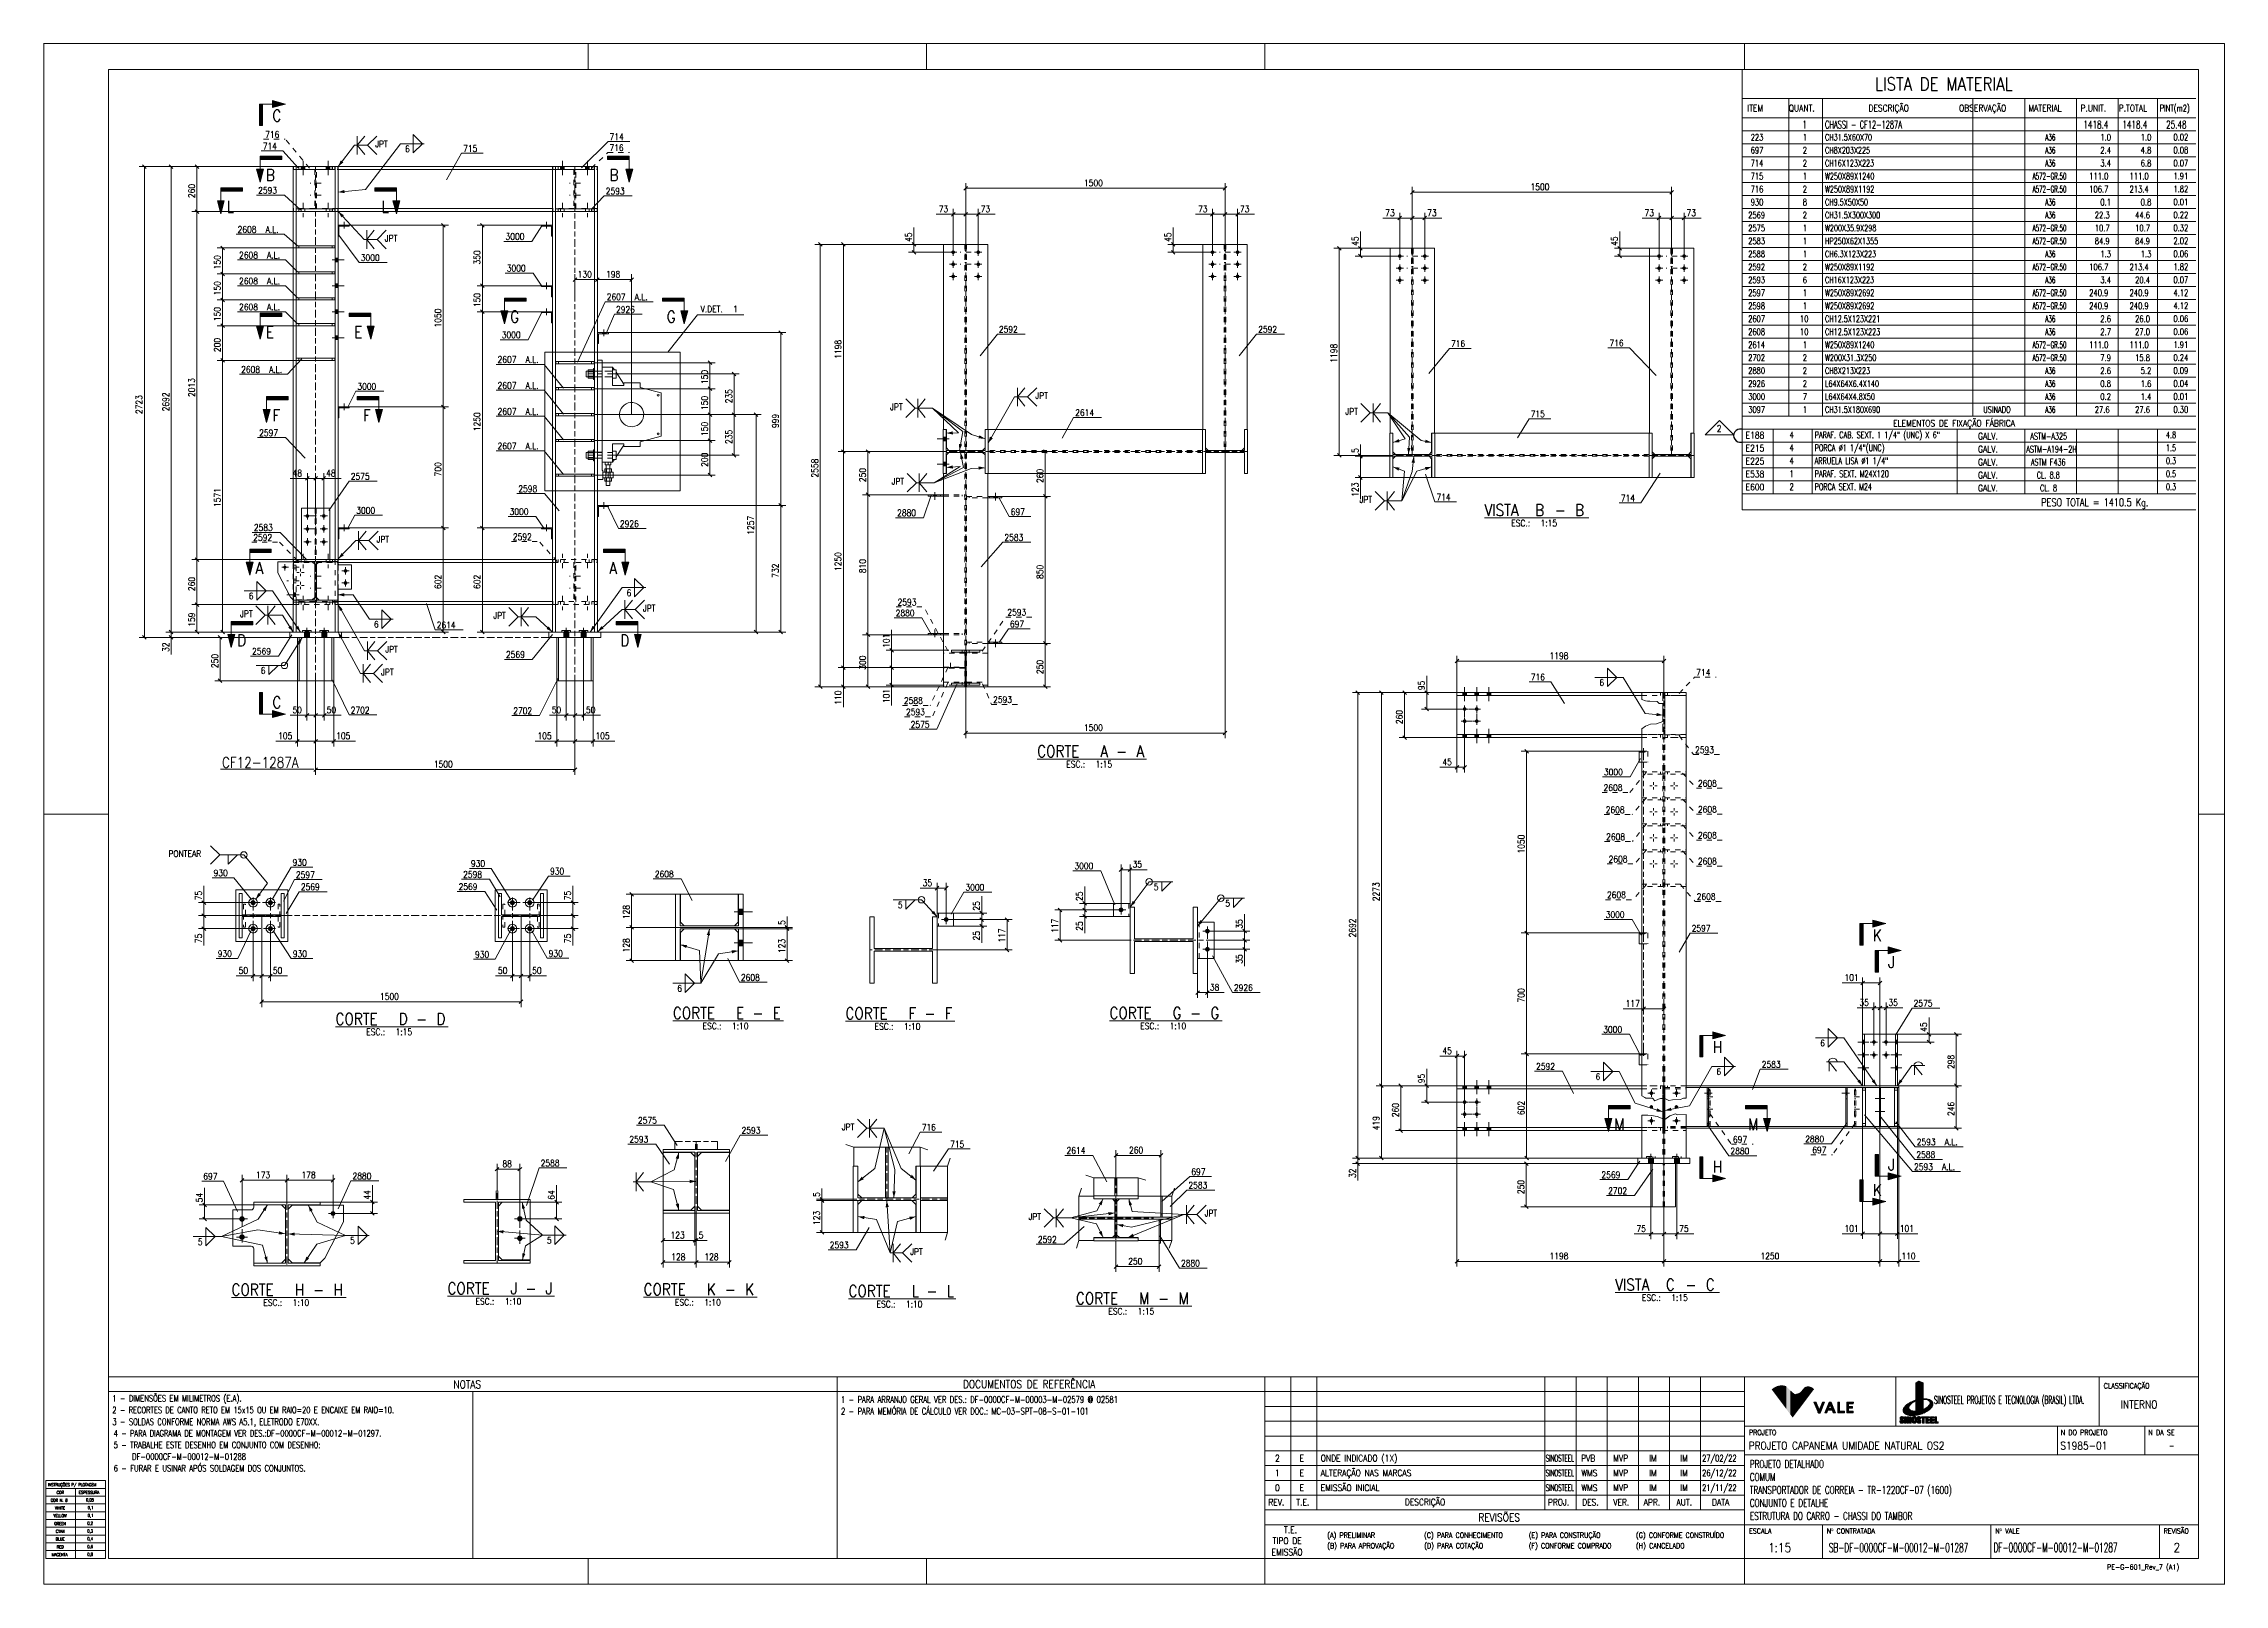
# Model space of a CAD drawing. Header units: millimetres. Extents: x 5 to 846, y 5 to 599.
import ezdxf

# ---------------------------------------------------------------- set-up
doc = ezdxf.new("R2010")
doc.units = ezdxf.units.MM
for name, pattern in [('XKITLINE00', [0]), ('XKITLINE02', [4, 2, -2]), ('XKITLINE03', [6, 3, -1, 1, -1]), ('XKITLINE06', [7, 3, -1, 2, -1])]:
    doc.linetypes.add(name, pattern=pattern)
for name, color, linetype, lineweight in [('Corte', 7, 'Continuous', 0), ('Cota', 4, 'Continuous', 0), ('Marca da peça', 2, 'Continuous', 0), ('Objeto gráfico', 3, 'Continuous', 0), ('Outro tipo de objeto', 7, 'Continuous', 0), ('Parafuso', 3, 'Continuous', 0), ('Peça', 2, 'Continuous', 0), ('Solda', 1, 'Continuous', 0), ('Texto', 7, 'Continuous', 0)]:
    doc.layers.add(name, color=color, linetype=linetype, lineweight=lineweight)
doc.styles.add('ROMANS', font='ROMANS__.TTF')
doc.styles.add('SIMPLEX', font='SIMPLEX_.TTF')

msp = doc.modelspace()

# ---------------------------------------------------------------- texts
at = {"color": 1, "style": 'ROMANS', "width": 0.85}
for s, p in [('V.DET.', (258.36, 495.42)), ('1', (270.9, 495.42))]:
    msp.add_text(s, height=2.5, dxfattribs=at).set_placement(p)
at = {"layer": 'Corte', "color": 4, "style": 'ROMANS', "width": 0.85}
for s, p in [('C', (93.22, 568.97)), ('B', (90.72, 546.1)), ('B', (223.26, 546.1)), ('L', (75.59, 533.92)), ('L', (135.34, 533.92)), ('E', (90.73, 485.56)), ('E', (124.8, 485.56)), ('G', (184.94, 491.43)), ('G', (245.29, 491.43)), ('F', (93.26, 453.47)), ('F', (128.18, 453.47)), ('A', (86.72, 394.56)), ('A', (223.18, 394.56)), ('D', (79.64, 366.66)), ('D', (227.41, 366.66)), ('C', (93.22, 342.76)), ('K', (710.48, 253)), ('J', (716.33, 242.65)), ('H', (648.67, 209.92)), ('M', (610.71, 180.07)), ('M', (662.28, 180.07)), ('H', (648.67, 163.79)), ('J', (716.33, 164.58)), ('K', (710.48, 154.82))]:
    msp.add_text(s, height=4.5, dxfattribs=at).set_placement(p)
at = {"layer": 'Cota', "color": 3, "style": 'SIMPLEX', "width": 0.85}
for s, p in [('260', (63.35, 539.45)), ('45', (339.8, 522.53)), ('45', (439.8, 522.53)), ('45', (512.02, 521.03)), ('45', (612.02, 521.03)), ('150', (73.23, 511.98)), ('350', (173.39, 513.83)), ('150', (73.23, 501.98)), ('150', (73.23, 491.98)), ('1050', (158.33, 489.56)), ('150', (173.39, 497.39)), ('200', (73.23, 480.08)), ('1198', (312.61, 477.5)), ('1198', (503.83, 476)), ('150', (261.17, 467.73)), ('2723', (43.05, 456.19)), ('2692', (53.38, 457.24)), ('2013', (63.35, 462.76)), ('150', (261.17, 457.73)), ('235', (270.5, 460.33)), ('1250', (173.39, 449.57)), ('999', (288.46, 450.8)), ('150', (261.17, 447.73)), ('235', (270.5, 444.66)), ('700', (158.33, 432.16)), ('200', (261.17, 435.83)), ('2558', (303.69, 431.7)), ('5', (512.02, 441.2)), ('250', (322.09, 429.94)), ('260', (390.49, 429.61)), ('123', (512.02, 424.3)), ('1571', (73.23, 420.35)), ('1257', (278.93, 409.66)), ('732', (288.46, 393.09)), ('1250', (312.61, 395.68)), ('810', (322.09, 394.84)), ('850', (390.49, 392.61)), ('260', (63.35, 387.92)), ('602', (158.33, 388.75)), ('602', (173.39, 388.76)), ('159', (63.35, 374.2)), ('101', (331.23, 366.06)), ('32', (53.38, 364.49)), ('250', (72.28, 358.25)), ('300', (322.09, 357.61)), ('250', (390.49, 355.94)), ('110', (312.61, 344.12)), ('101', (331.23, 344.75)), ('95', (537.58, 349.73)), ('260', (529.07, 336.64)), ('1050', (576.08, 286.76)), ('75', (65.99, 268.75)), ('75', (208.34, 268.75)), ('25', (405.7, 268.48)), ('2273', (520.13, 268.38)), ('128', (230.94, 261.44)), ('5', (290.94, 259.23)), ('25', (365.98, 264.75)), ('117', (396.21, 256.18)), ('35', (467.35, 257.78)), ('2692', (511, 254.43)), ('75', (65.99, 252.24)), ('75', (208.34, 252.24)), ('128', (230.94, 248.64)), ('123', (290.94, 248.38)), ('25', (365.98, 253.24)), ('117', (375.77, 252.45)), ('25', (405.7, 256.97)), ('35', (467.35, 244.26)), ('700', (576.08, 229.35)), ('45', (731.3, 218.03)), ('298', (741.8, 203.69)), ('95', (537.58, 198.19)), ('419', (520.13, 180.06)), ('260', (527.58, 185.11)), ('602', (576.08, 185.94)), ('246', (741.8, 185.58)), ('32', (511, 161.68)), ('250', (575.97, 155.44)), ('54', (66.28, 152.25)), ('44', (131.01, 153.32)), ('64', (202.05, 153.29)), ('5', (304.35, 154.4)), ('123', (304.35, 143.55))]:
    msp.add_text(s, height=2.5, rotation=90.00021, dxfattribs=at).set_placement(p)
at = {"layer": 'Cota', "color": 3, "width": 0.85}
for s, style, p in [('1500', 'SIMPLEX', (406.2, 544.02)), ('1500', 'SIMPLEX', (578.42, 542.53)), ('73', 'SIMPLEX', (350.19, 534.02)), ('73', 'SIMPLEX', (366.37, 534.02)), ('73', 'SIMPLEX', (450.19, 534.02)), ('73', 'SIMPLEX', (466.37, 534.02)), ('73', 'SIMPLEX', (522.41, 532.53)), ('73', 'SIMPLEX', (538.59, 532.53)), ('73', 'SIMPLEX', (622.41, 532.53)), ('73', 'SIMPLEX', (638.59, 532.53)), ('130', 'SIMPLEX', (210.97, 508.83)), ('198', 'SIMPLEX', (221.91, 508.83)), ('48', 'ROMANS', (101.01, 432.15)), ('48', 'ROMANS', (113.99, 432.15)), ('1198', 'SIMPLEX', (585.75, 361.74)), ('50', 'SIMPLEX', (100.98, 340.86)), ('50', 'SIMPLEX', (114.16, 340.86)), ('50', 'SIMPLEX', (200.98, 340.86)), ('50', 'SIMPLEX', (214.16, 340.86)), ('1500', 'SIMPLEX', (406.2, 334.02)), ('105', 'SIMPLEX', (95.45, 330.86)), ('105', 'SIMPLEX', (117.83, 330.86)), ('105', 'SIMPLEX', (195.45, 330.86)), ('105', 'SIMPLEX', (217.83, 330.86)), ('1500', 'SIMPLEX', (155.48, 319.95)), ('45', 'SIMPLEX', (544.43, 320.82)), ('35', 'SIMPLEX', (424.95, 281.34)), ('35', 'SIMPLEX', (344.01, 274.21)), ('50', 'SIMPLEX', (80.22, 240.39)), ('50', 'SIMPLEX', (93.41, 240.39)), ('50', 'SIMPLEX', (180.22, 240.39)), ('50', 'SIMPLEX', (193.41, 240.39)), ('38', 'SIMPLEX', (454.75, 233.93)), ('101', 'SIMPLEX', (699.51, 237.68)), ('1500', 'SIMPLEX', (134.73, 230.39)), ('117', 'SIMPLEX', (615.08, 227.69)), ('35', 'SIMPLEX', (705.27, 228.06)), ('35', 'SIMPLEX', (716.45, 228.06)), ('45', 'SIMPLEX', (544.43, 209.46)), ('88', 'SIMPLEX', (181.93, 165.87)), ('260', 'ROMANS', (423.61, 171.16)), ('173', 'SIMPLEX', (86.91, 161.6)), ('178', 'SIMPLEX', (104.46, 161.6)), ('75', 'SIMPLEX', (619.27, 140.9)), ('75', 'SIMPLEX', (635.78, 140.9)), ('101', 'SIMPLEX', (699.51, 140.97)), ('101', 'SIMPLEX', (720.82, 140.97)), ('123', 'SIMPLEX', (246.77, 138.4)), ('5', 'SIMPLEX', (257.62, 138.4)), ('128', 'SIMPLEX', (247.04, 130.01)), ('128', 'SIMPLEX', (259.84, 130.01)), ('250', 'ROMANS', (423.28, 128.3)), ('1198', 'SIMPLEX', (585.75, 130.33)), ('1250', 'SIMPLEX', (667.1, 130.33)), ('110', 'SIMPLEX', (721.45, 130.33))]:
    msp.add_text(s, height=2.5, dxfattribs=dict(at, style=style)).set_placement(p)
at = {"layer": 'Marca da peça', "color": 4, "style": 'ROMANS', "width": 0.85}
for s, p in [('716', (90.43, 562.71)), ('714', (223.27, 561.81)), ('714', (89.51, 558.23)), ('715', (166.79, 557.34)), ('716', (223.2, 557.62)), ('2593', (87.73, 541.17)), ('2593', (221.79, 540.91)), ('2608', (79.81, 526.1)), ('A.L.', (90.6, 526.1)), ('3000', (183.14, 523.37)), ('2608', (80.39, 516.22)), ('A.L.', (91.18, 516.22)), ('3000', (127.32, 515.23)), ('3000', (183.62, 511.17)), ('2608', (80.39, 506.22)), ('A.L.', (91.18, 506.22)), ('2608', (80.39, 496.22)), ('A.L.', (91.18, 496.22)), ('2607', (222.18, 500.1)), ('2926', (225.75, 495.26)), ('A.L.', (232.97, 500.1)), ('3000', (181.67, 485.45)), ('2592', (373.4, 487.59)), ('2592', (473.4, 487.59)), ('716', (547.75, 482.08)), ('716', (608.84, 482.33)), ('2608', (81.17, 472.11)), ('A.L.', (91.96, 472.11)), ('2607', (180.07, 475.95)), ('A.L.', (190.87, 475.95)), ('3000', (126, 465.6)), ('2607', (180.07, 465.95)), ('A.L.', (190.87, 465.95)), ('2607', (180.07, 455.95)), ('A.L.', (190.87, 455.95)), ('2614', (402.83, 455.5)), ('715', (578.47, 454.98)), ('2597', (88.12, 447.69)), ('2607', (180.07, 442.62)), ('A.L.', (190.87, 442.62)), ('2575', (123.47, 430.9)), ('2598', (188.07, 426.14)), ('714', (542.13, 422.92)), ('714', (613.25, 422.51)), ('2583', (86.08, 411.18)), ('3000', (125.57, 417.79)), ('3000', (184.7, 417.31)), ('2926', (227.25, 412.63)), ('2880', (334.15, 416.84)), ('697', (377.98, 417.24)), ('2592', (85.86, 407.37)), ('2592', (185.98, 407.63)), ('2583', (375.53, 407.36)), ('2880', (333.6, 378.23)), ('2593', (334.32, 382.41)), ('2593', (376.66, 378.51)), ('2614', (156.6, 373.61)), ('697', (377.64, 373.97)), ('2569', (85.39, 363.46)), ('2569', (183.3, 362.23)), ('716', (578.51, 353.54)), ('714', (642.31, 355.34)), ('2588', (336.78, 344.47)), ('2593', (371.17, 344.84)), ('2702', (123.4, 340.77)), ('2702', (186.12, 340.53)), ('2593', (337.59, 340.08)), ('2575', (339.36, 335.27)), ('2593', (641.89, 325.51)), ('2608', (606.59, 310.89)), ('3000', (606.72, 316.93)), ('2608', (642.98, 312.54)), ('2608', (607.42, 302.36)), ('2608', (642.98, 302.54)), ('2608', (607.58, 291.96)), ('2608', (642.98, 292.54)), ('930', (70.55, 278.03)), ('930', (101.01, 282.09)), ('2597', (102.29, 277.32)), ('2598', (166.79, 277.43)), ('930', (169.79, 281.63)), ('930', (200.32, 278.69)), ('2608', (240.71, 277.6)), ('3000', (402.52, 280.71)), ('2608', (608.53, 283.36)), ('2608', (642.98, 282.54)), ('2569', (104.21, 272.65)), ('2569', (165.04, 272.74)), ('3000', (360.5, 272.49)), ('2608', (607.9, 269.55)), ('2608', (642.51, 268.89)), ('3000', (607.41, 261.95)), ('2597', (640.56, 256.69)), ('930', (72.15, 246.9)), ('930', (101.1, 246.87)), ('930', (171.37, 246.58)), ('930', (199.76, 246.98)), ('2608', (273.91, 237.71)), ('2926', (464.05, 233.8)), ('2575', (726.14, 227.79)), ('3000', (606.46, 217.68)), ('2592', (580.57, 203.44)), ('2583', (667.6, 204.21)), ('2575', (234.2, 182.63)), ('2593', (230.9, 175.35)), ('2593', (274.16, 178.78)), ('716', (343.63, 179.96)), ('697', (656.48, 175.27)), ('2880', (684.36, 175.43)), ('2593', (727.36, 174.3)), ('A.L.', (738.15, 174.3)), ('2588', (196.68, 166.17)), ('715', (354.58, 173.46)), ('2614', (399.49, 171)), ('2880', (655.52, 170.82)), ('697', (687.06, 171.19)), ('2588', (727.22, 169.38)), ('697', (66.58, 161.07)), ('2880', (124.12, 161.16)), ('2583', (446.49, 157.62)), ('697', (447.61, 162.82)), ('2569', (605.77, 161.64)), ('2593', (726.34, 164.72)), ('A.L.', (737.13, 164.72)), ('2702', (608.37, 155.5)), ('2593', (308.17, 134.58)), ('2592', (388.42, 136.7)), ('2880', (443.64, 127.55))]:
    msp.add_text(s, height=2.5, dxfattribs=at).set_placement(p)
at = {"layer": 'Outro tipo de objeto', "color": 4}
for s, height, style, width, p in [('LISTA DE MATERIAL', 5, 'ROMANS', 0.85, (711.19, 580.95)), ('ITEM', 2.5, 'ROMANS', 0.85, (662.01, 572.9)), ('QUANT.', 2.5, 'ROMANS', 0.85, (678.01, 572.9)), ('DESCRIÇÃO', 2.5, 'ROMANS', 0.85, (708.76, 572.9)), ('OBSERVAÇÃO', 2.5, 'ROMANS', 0.85, (743.67, 572.9)), ('MATERIAL', 2.5, 'ROMANS', 0.85, (770.43, 572.9)), ('P.UNIT.', 2.5, 'ROMANS', 0.85, (790.51, 572.9)), ('P.TOTAL', 2.5, 'ROMANS', 0.85, (805.26, 572.9)), ('PINT(m2)', 2.5, 'ROMANS', 0.6375, (821.11, 572.9)), ('1', 3, 'ROMANS', 0.7225, (683.2, 566.29)), ('CHASSI - CF12-1287A', 3, 'ROMANS', 0.51, (691.99, 566.29)), ('1418.4', 3, 'ROMANS', 0.68, (791.65, 566.29)), ('1418.4', 3, 'ROMANS', 0.68, (806.67, 566.29)), ('25.48', 3, 'ROMANS', 0.68, (823.54, 566.29)), ('ELEMENTOS DE FIXAÇÃO FÁBRICA', 2.5, 'ROMANS', 0.85, (718.25, 451.4)), ('REV.', 2.5, 'SIMPLEX', 0.85, (477.31, 35.41)), ('T.E.', 2.5, 'SIMPLEX', 0.85, (488.09, 35.41)), ('DESCRIÇÃO', 2.5, 'SIMPLEX', 0.85, (529.94, 35.48)), ('PROJ.', 2.5, 'SIMPLEX', 0.85, (585.12, 35.41)), ('DES.', 2.5, 'SIMPLEX', 0.85, (598.31, 35.41)), ('VER.', 2.5, 'SIMPLEX', 0.85, (610.31, 35.41)), ('APR.', 2.5, 'SIMPLEX', 0.85, (622.07, 35.41)), ('AUT.', 2.5, 'SIMPLEX', 0.85, (634.69, 35.41)), ('DATA', 2.5, 'SIMPLEX', 0.85, (648.42, 35.41)), ('T.E.', 2.5, 'SIMPLEX', 0.85, (483.34, 24.77)), ('EMISSÃO', 2.5, 'SIMPLEX', 0.85, (478.58, 16.17)), ('TIPO DE', 2.5, 'SIMPLEX', 0.85, (479, 20.57))]:
    msp.add_text(s, height=height, dxfattribs=dict(at, style=style, width=width)).set_placement(p)
at = {"layer": 'Outro tipo de objeto', "color": 3}
for s, height, style, width, p in [('223', 2.5, 'ROMANS', 0.68, (663.34, 561.65)), ('1', 2.5, 'ROMANS', 0.765, (683.4, 561.65)), ('CH31.5X60X70', 2.5, 'ROMANS', 0.595, (691.99, 561.65)), ('A36', 2.5, 'ROMANS', 0.51, (776.95, 561.65)), ('1.0', 2.5, 'ROMANS', 0.765, (798.17, 561.65)), ('1.0', 2.5, 'ROMANS', 0.765, (813.73, 561.65)), ('0.02', 2.5, 'ROMANS', 0.765, (826.35, 561.7)), ('697', 2.5, 'ROMANS', 0.68, (663.34, 556.65)), ('2', 2.5, 'ROMANS', 0.765, (683.4, 556.65)), ('CH8X203X225', 2.5, 'ROMANS', 0.595, (691.99, 556.65)), ('A36', 2.5, 'ROMANS', 0.51, (776.95, 556.65)), ('2.4', 2.5, 'ROMANS', 0.765, (798.17, 556.65)), ('4.8', 2.5, 'ROMANS', 0.765, (813.73, 556.65)), ('0.08', 2.5, 'ROMANS', 0.765, (826.35, 556.7)), ('714', 2.5, 'ROMANS', 0.68, (663.34, 551.65)), ('715', 2.5, 'ROMANS', 0.68, (663.34, 546.65)), ('2', 2.5, 'ROMANS', 0.765, (683.4, 551.65)), ('1', 2.5, 'ROMANS', 0.765, (683.4, 546.65)), ('W250X89X1240', 2.5, 'ROMANS', 0.595, (691.99, 546.65)), ('CH16X123X223', 2.5, 'ROMANS', 0.595, (691.99, 551.65)), ('A572-GR.50', 2.5, 'ROMANS', 0.51, (772.01, 546.65)), ('A36', 2.5, 'ROMANS', 0.51, (776.95, 551.65)), ('111.0', 2.5, 'ROMANS', 0.765, (793.88, 546.65)), ('3.4', 2.5, 'ROMANS', 0.765, (798.17, 551.65)), ('111.0', 2.5, 'ROMANS', 0.765, (809.44, 546.65)), ('6.8', 2.5, 'ROMANS', 0.765, (813.73, 551.65)), ('0.07', 2.5, 'ROMANS', 0.765, (826.35, 551.7)), ('1.91', 2.5, 'ROMANS', 0.765, (826.35, 546.7)), ('716', 2.5, 'ROMANS', 0.68, (663.34, 541.65)), ('930', 2.5, 'ROMANS', 0.68, (663.34, 536.65)), ('2', 2.5, 'ROMANS', 0.765, (683.4, 541.65)), ('8', 2.5, 'ROMANS', 0.765, (683.4, 536.65)), ('W250X89X1192', 2.5, 'ROMANS', 0.595, (691.99, 541.65)), ('CH9.5X50X50', 2.5, 'ROMANS', 0.595, (691.99, 536.65)), ('A572-GR.50', 2.5, 'ROMANS', 0.51, (772.01, 541.65)), ('A36', 2.5, 'ROMANS', 0.51, (776.95, 536.65)), ('106.7', 2.5, 'ROMANS', 0.765, (793.88, 541.65)), ('0.1', 2.5, 'ROMANS', 0.765, (798.17, 536.65)), ('213.4', 2.5, 'ROMANS', 0.765, (809.44, 541.65)), ('0.8', 2.5, 'ROMANS', 0.765, (813.73, 536.65)), ('0.01', 2.5, 'ROMANS', 0.765, (826.35, 536.7)), ('1.82', 2.5, 'ROMANS', 0.765, (826.35, 541.7)), ('2569', 2.5, 'ROMANS', 0.68, (662.38, 531.65)), ('2', 2.5, 'ROMANS', 0.765, (683.4, 531.65)), ('CH31.5X300X300', 2.5, 'ROMANS', 0.595, (691.99, 531.65)), ('A36', 2.5, 'ROMANS', 0.51, (776.95, 531.65)), ('22.3', 2.5, 'ROMANS', 0.765, (796.03, 531.65)), ('44.6', 2.5, 'ROMANS', 0.765, (811.58, 531.65)), ('0.22', 2.5, 'ROMANS', 0.765, (826.35, 531.7)), ('2575', 2.5, 'ROMANS', 0.68, (662.38, 526.65)), ('2583', 2.5, 'ROMANS', 0.68, (662.38, 521.65)), ('1', 2.5, 'ROMANS', 0.765, (683.4, 526.65)), ('1', 2.5, 'ROMANS', 0.765, (683.4, 521.65)), ('W200X35.9X298', 2.5, 'ROMANS', 0.595, (691.99, 526.65)), ('HP250X62X1355', 2.5, 'ROMANS', 0.595, (691.99, 521.65)), ('A572-GR.50', 2.5, 'ROMANS', 0.51, (772.01, 526.65)), ('A572-GR.50', 2.5, 'ROMANS', 0.51, (772.01, 521.65)), ('84.9', 2.5, 'ROMANS', 0.765, (796.03, 521.65)), ('10.7', 2.5, 'ROMANS', 0.765, (796.03, 526.65)), ('84.9', 2.5, 'ROMANS', 0.765, (811.58, 521.65)), ('10.7', 2.5, 'ROMANS', 0.765, (811.58, 526.65)), ('0.32', 2.5, 'ROMANS', 0.765, (826.35, 526.7)), ('2.02', 2.5, 'ROMANS', 0.765, (826.35, 521.7)), ('2588', 2.5, 'ROMANS', 0.68, (662.38, 516.65)), ('2592', 2.5, 'ROMANS', 0.68, (662.38, 511.65)), ('2', 2.5, 'ROMANS', 0.765, (683.4, 511.65)), ('1', 2.5, 'ROMANS', 0.765, (683.4, 516.65)), ('W250X89X1192', 2.5, 'ROMANS', 0.595, (691.99, 511.65)), ('CH6.3X123X223', 2.5, 'ROMANS', 0.595, (691.99, 516.65)), ('A572-GR.50', 2.5, 'ROMANS', 0.51, (772.01, 511.65)), ('A36', 2.5, 'ROMANS', 0.51, (776.95, 516.65)), ('106.7', 2.5, 'ROMANS', 0.765, (793.88, 511.65)), ('1.3', 2.5, 'ROMANS', 0.765, (798.17, 516.65)), ('213.4', 2.5, 'ROMANS', 0.765, (809.44, 511.65)), ('1.3', 2.5, 'ROMANS', 0.765, (813.73, 516.65)), ('0.06', 2.5, 'ROMANS', 0.765, (826.35, 516.7)), ('1.82', 2.5, 'ROMANS', 0.765, (826.35, 511.7)), ('2593', 2.5, 'ROMANS', 0.68, (662.38, 506.65)), ('6', 2.5, 'ROMANS', 0.765, (683.4, 506.65)), ('CH16X123X223', 2.5, 'ROMANS', 0.595, (691.99, 506.65)), ('A36', 2.5, 'ROMANS', 0.51, (776.95, 506.65)), ('3.4', 2.5, 'ROMANS', 0.765, (798.17, 506.65)), ('20.4', 2.5, 'ROMANS', 0.765, (811.58, 506.65)), ('0.07', 2.5, 'ROMANS', 0.765, (826.35, 506.7)), ('2597', 2.5, 'ROMANS', 0.68, (662.38, 501.65)), ('2598', 2.5, 'ROMANS', 0.68, (662.38, 496.65)), ('1', 2.5, 'ROMANS', 0.765, (683.4, 501.65)), ('1', 2.5, 'ROMANS', 0.765, (683.4, 496.65)), ('W250X89X2692', 2.5, 'ROMANS', 0.595, (691.99, 501.65)), ('W250X89X2692', 2.5, 'ROMANS', 0.595, (691.99, 496.65)), ('A572-GR.50', 2.5, 'ROMANS', 0.51, (772.01, 501.65)), ('A572-GR.50', 2.5, 'ROMANS', 0.51, (772.01, 496.65)), ('240.9', 2.5, 'ROMANS', 0.765, (793.88, 501.65)), ('240.9', 2.5, 'ROMANS', 0.765, (793.88, 496.65)), ('240.9', 2.5, 'ROMANS', 0.765, (809.44, 501.65)), ('240.9', 2.5, 'ROMANS', 0.765, (809.44, 496.65)), ('4.12', 2.5, 'ROMANS', 0.765, (826.35, 501.7)), ('4.12', 2.5, 'ROMANS', 0.765, (826.35, 496.7)), ('2607', 2.5, 'ROMANS', 0.68, (662.38, 491.65)), ('2608', 2.5, 'ROMANS', 0.68, (662.38, 486.65)), ('10', 2.5, 'ROMANS', 0.765, (682.32, 491.65)), ('10', 2.5, 'ROMANS', 0.765, (682.32, 486.65)), ('CH12.5X123X221', 2.5, 'ROMANS', 0.595, (691.99, 491.65)), ('CH12.5X123X223', 2.5, 'ROMANS', 0.595, (691.99, 486.65)), ('A36', 2.5, 'ROMANS', 0.51, (776.95, 491.65)), ('A36', 2.5, 'ROMANS', 0.51, (776.95, 486.65)), ('2.6', 2.5, 'ROMANS', 0.765, (798.17, 491.65)), ('2.7', 2.5, 'ROMANS', 0.765, (798.17, 486.65)), ('26.0', 2.5, 'ROMANS', 0.765, (811.58, 491.65)), ('27.0', 2.5, 'ROMANS', 0.765, (811.58, 486.65)), ('0.06', 2.5, 'ROMANS', 0.765, (826.35, 491.7)), ('0.06', 2.5, 'ROMANS', 0.765, (826.35, 486.7)), ('2614', 2.5, 'ROMANS', 0.68, (662.38, 481.65)), ('1', 2.5, 'ROMANS', 0.765, (683.4, 481.65)), ('W250X89X1240', 2.5, 'ROMANS', 0.595, (691.99, 481.65)), ('A572-GR.50', 2.5, 'ROMANS', 0.51, (772.01, 481.65)), ('111.0', 2.5, 'ROMANS', 0.765, (793.88, 481.65)), ('111.0', 2.5, 'ROMANS', 0.765, (809.44, 481.65)), ('1.91', 2.5, 'ROMANS', 0.765, (826.35, 481.7)), ('2702', 2.5, 'ROMANS', 0.68, (662.38, 476.65)), ('2880', 2.5, 'ROMANS', 0.68, (662.38, 471.65)), ('2', 2.5, 'ROMANS', 0.765, (683.4, 476.65)), ('2', 2.5, 'ROMANS', 0.765, (683.4, 471.65)), ('W200X31.3X250', 2.5, 'ROMANS', 0.595, (691.99, 476.65)), ('CH8X213X223', 2.5, 'ROMANS', 0.595, (691.99, 471.65)), ('A572-GR.50', 2.5, 'ROMANS', 0.51, (772.01, 476.65)), ('A36', 2.5, 'ROMANS', 0.51, (776.95, 471.65)), ('7.9', 2.5, 'ROMANS', 0.765, (798.17, 476.65)), ('2.6', 2.5, 'ROMANS', 0.765, (798.17, 471.65)), ('15.8', 2.5, 'ROMANS', 0.765, (811.58, 476.65)), ('5.2', 2.5, 'ROMANS', 0.765, (813.73, 471.65)), ('0.24', 2.5, 'ROMANS', 0.765, (826.35, 476.7)), ('0.09', 2.5, 'ROMANS', 0.765, (826.35, 471.7)), ('2926', 2.5, 'ROMANS', 0.68, (662.38, 466.65)), ('3000', 2.5, 'ROMANS', 0.68, (662.38, 461.65)), ('2', 2.5, 'ROMANS', 0.765, (683.4, 466.65)), ('7', 2.5, 'ROMANS', 0.765, (683.4, 461.65)), ('L64X64X6.4X140', 2.5, 'ROMANS', 0.595, (691.99, 466.65)), ('L64X64X4.8X50', 2.5, 'ROMANS', 0.595, (691.99, 461.65)), ('A36', 2.5, 'ROMANS', 0.51, (776.95, 466.65)), ('A36', 2.5, 'ROMANS', 0.51, (776.95, 461.65)), ('0.8', 2.5, 'ROMANS', 0.765, (798.17, 466.65)), ('0.2', 2.5, 'ROMANS', 0.765, (798.17, 461.65)), ('1.6', 2.5, 'ROMANS', 0.765, (813.73, 466.65)), ('1.4', 2.5, 'ROMANS', 0.765, (813.73, 461.65)), ('0.04', 2.5, 'ROMANS', 0.765, (826.35, 466.7)), ('0.01', 2.5, 'ROMANS', 0.765, (826.35, 461.7)), ('3097', 2.5, 'ROMANS', 0.68, (662.38, 456.65)), ('1', 2.5, 'ROMANS', 0.765, (683.4, 456.65)), ('CH31.5X180X690', 2.5, 'ROMANS', 0.595, (691.99, 456.65)), ('USINADO', 2.5, 'ROMANS', 0.6375, (752.99, 456.65)), ('A36', 2.5, 'ROMANS', 0.51, (776.95, 456.65)), ('27.6', 2.5, 'ROMANS', 0.765, (796.03, 456.65)), ('27.6', 2.5, 'ROMANS', 0.765, (811.58, 456.65)), ('0.30', 2.5, 'ROMANS', 0.765, (826.35, 456.7)), ('E188', 2.5, 'ROMANS', 0.85, (661.38, 446.8)), ('4', 2.5, 'ROMANS', 0.595, (678.37, 446.9)), ('PARAF. CAB. SEXT. 1 1/4" (UNC) X 6"', 2.5, 'ROMANS', 0.595, (688, 446.9)), ('GALV.', 2.5, 'ROMANS', 0.85, (751, 446.4)), ('ASTM-A325', 2.5, 'ROMANS', 0.595, (771.17, 446.4)), ('4.8', 2.5, 'ROMANS', 0.595, (823.5, 446.9)), ('E215', 2.5, 'ROMANS', 0.85, (661.38, 441.8)), ('E225', 2.5, 'ROMANS', 0.85, (661.38, 436.8)), ('4', 2.5, 'ROMANS', 0.595, (678.37, 441.9)), ('4', 2.5, 'ROMANS', 0.595, (678.37, 436.9)), ('ARRUELA LISA Ø1 1/4"\xa0\xa0\xa0\xa0\xa0\xa0\xa0\xa0\xa0\xa0\xa0\xa0\xa0\xa0\xa0\xa0\xa0\xa0', 2.5, 'ROMANS', 0.595, (688, 436.9)), ('PORCA Ø1 1/4"(UNC)\xa0\xa0\xa0\xa0\xa0\xa0\xa0\xa0\xa0\xa0\xa0\xa0\xa0\xa0\xa0\xa0\xa0\xa0\xa0\xa0', 2.5, 'ROMANS', 0.595, (688, 441.9)), ('GALV.', 2.5, 'ROMANS', 0.85, (751, 441.4)), ('GALV.', 2.5, 'ROMANS', 0.85, (751, 436.4)), ('ASTM-A194-2H', 2.5, 'ROMANS', 0.595, (769.6, 441.4)), ('ASTM F436', 2.5, 'ROMANS', 0.595, (771.37, 436.4)), ('0.3', 2.5, 'ROMANS', 0.595, (823.5, 436.9)), ('1.5', 2.5, 'ROMANS', 0.595, (823.5, 441.9)), ('E538', 2.5, 'ROMANS', 0.85, (661.38, 431.8)), ('E600', 2.5, 'ROMANS', 0.85, (661.38, 426.8)), ('2', 2.5, 'ROMANS', 0.595, (678.37, 426.9)), ('1', 2.5, 'ROMANS', 0.595, (678.37, 431.9)), ('PARAF. SEXT. M24X120', 2.5, 'ROMANS', 0.595, (688, 431.9)), ('PORCA SEXT. M24\xa0\xa0\xa0\xa0\xa0\xa0\xa0\xa0\xa0\xa0\xa0\xa0\xa0\xa0\xa0\xa0\xa0\xa0\xa0\xa0\xa0\xa0\xa0', 2.5, 'ROMANS', 0.595, (688, 426.9)), ('GALV.', 2.5, 'ROMANS', 0.85, (751, 431.4)), ('CL. 8.8', 2.5, 'ROMANS', 0.595, (773.65, 431.4)), ('0.5', 2.5, 'ROMANS', 0.595, (823.5, 431.9)), ('0.3', 2.5, 'ROMANS', 0.595, (823.5, 426.9)), ('GALV.', 2.5, 'ROMANS', 0.85, (751, 426.4)), ('CL. 8', 2.5, 'ROMANS', 0.595, (774.92, 426.4)), ('ESC.:', 2.5, 'ROMANS', 0.85, (570.98, 412.91)), ('1:15', 2.5, 'ROMANS', 0.85, (582.29, 412.91)), ('ESC.:', 2.5, 'ROMANS', 0.85, (399.39, 319.94)), ('1:15', 2.5, 'ROMANS', 0.85, (410.71, 319.94)), ('ESC.:', 2.5, 'ROMANS', 0.85, (129.44, 216.76)), ('1:15', 2.5, 'ROMANS', 0.85, (140.76, 216.76)), ('ESC.:', 2.5, 'ROMANS', 0.85, (259.14, 219)), ('1:10', 2.5, 'ROMANS', 0.85, (270.46, 219)), ('ESC.:', 2.5, 'ROMANS', 0.85, (325.46, 218.86)), ('1:10', 2.5, 'ROMANS', 0.85, (336.77, 218.86)), ('ESC.:', 2.5, 'ROMANS', 0.85, (427.92, 219.02)), ('1:10', 2.5, 'ROMANS', 0.85, (439.23, 219.02)), ('ESC.:', 2.5, 'ROMANS', 0.85, (89.75, 112.38)), ('1:10', 2.5, 'ROMANS', 0.85, (101.07, 112.38)), ('ESC.:', 2.5, 'ROMANS', 0.85, (171.55, 112.85)), ('1:10', 2.5, 'ROMANS', 0.85, (182.87, 112.85)), ('ESC.:', 2.5, 'ROMANS', 0.85, (248.47, 112.48)), ('1:10', 2.5, 'ROMANS', 0.85, (259.79, 112.48)), ('ESC.:', 2.5, 'ROMANS', 0.85, (326.22, 111.8)), ('1:10', 2.5, 'ROMANS', 0.85, (337.53, 111.8)), ('ESC.:', 2.5, 'ROMANS', 0.85, (415.62, 109.04)), ('1:15', 2.5, 'ROMANS', 0.85, (426.94, 109.04)), ('ESC.:', 2.5, 'ROMANS', 0.85, (621.38, 114.28)), ('1:15', 2.5, 'ROMANS', 0.85, (632.7, 114.28)), ('1 - DIMENSÕES EM MILIMETROS (E.A).', 2.5, 'SIMPLEX', 0.765, (31.49, 75.47)), ('1 - PARA ARRANJO GERAL VER DES.: DF-0000CF-M-00003-M-02579 @ 02581', 2.5, 'ROMANS', 0.765, (312.5, 75)), ('CLASSIFICAÇÃO', 2, 'SIMPLEX', 0.85, (799.46, 80.54)), ('2 - RECORTES DE CANTO RETO EM 15x15 OU EM RAIO=20 E ENCAIXE EM RAIO=10.', 2.5, 'SIMPLEX', 0.68, (31.49, 70.97)), ('3 - SOLDAS CONFORME NORMA AWS A5.1, ELETRODO E70XX.', 2.5, 'SIMPLEX', 0.765, (31.49, 66.44)), ('2 - PARA MEMÓRIA DE CÁLCULO VER DOC.: MC-03-SPT-08-S-01-101', 2.5, 'ROMANS', 0.765, (312.5, 70.5)), ('4 - PARA DIAGRAMA DE MONTAGEM VER DES.:DF-0000CF-M-00012-M-01297.', 2.5, 'SIMPLEX', 0.68, (32, 62)), ('5 - TRABALHE ESTE DESENHO EM CONJUNTO COM DESENHO:', 2.5, 'ROMANS', 0.765, (32, 57.5)), ('PROJETO', 2, 'SIMPLEX', 0.85, (662.66, 62.57)), ('N DO PROJETO', 2, 'SIMPLEX', 0.85, (782.93, 62.57)), ('N DA SE', 2, 'SIMPLEX', 0.85, (816.7, 62.57)), ('6 - FURAR E USINAR APÓS SOLDAGEM DOS CONJUNTOS.', 2.5, 'ROMANS', 0.765, (32, 48.5)), ('     DF-0000CF-M-00012-M-01288', 2.5, 'ROMANS', 0.765, (32, 53)), ('2', 2.5, 'ROMANS', 0.85, (479.88, 52.4)), ('E', 2.5, 'ROMANS', 0.85, (489.38, 52.4)), ('ONDE INDICADO (1X)', 2.5, 'ROMANS', 0.85, (497.5, 52.4)), ('SINOSTEEL', 2.5, 'ROMANS', 0.51, (584.29, 52.4)), ('PVB', 2.5, 'ROMANS', 0.85, (597.91, 52.4)), ('MVP', 2.5, 'ROMANS', 0.85, (610.32, 52.4)), ('IM', 2.5, 'ROMANS', 0.85, (624.15, 52.4)), ('IM', 2.5, 'ROMANS', 0.85, (636.15, 52.4)), ('27/02/22', 2.5, 'ROMANS', 0.68, (644.6, 52.4)), ('0', 2.5, 'ROMANS', 0.85, (479.88, 41)), ('1', 2.5, 'ROMANS', 0.85, (479.88, 46.7)), ('E', 2.5, 'ROMANS', 0.85, (489.38, 46.7)), ('E', 2.5, 'ROMANS', 0.85, (489.38, 41)), ('ALTERAÇÃO NAS MARCAS', 2.5, 'ROMANS', 0.85, (497.5, 46.7)), ('EMISSÃO INICIAL', 2.5, 'ROMANS', 0.85, (497.5, 41)), ('SINOSTEEL', 2.5, 'ROMANS', 0.51, (584.29, 46.7)), ('SINOSTEEL', 2.5, 'ROMANS', 0.51, (584.29, 41)), ('WMS', 2.5, 'ROMANS', 0.85, (598.03, 46.7)), ('WMS', 2.5, 'ROMANS', 0.85, (598.03, 41)), ('MVP', 2.5, 'ROMANS', 0.85, (610.32, 46.7)), ('MVP', 2.5, 'ROMANS', 0.85, (610.32, 41)), ('IM', 2.5, 'ROMANS', 0.85, (624.15, 46.7)), ('IM', 2.5, 'ROMANS', 0.85, (624.15, 41)), ('IM', 2.5, 'ROMANS', 0.85, (636.15, 46.7)), ('IM', 2.5, 'ROMANS', 0.85, (636.15, 41)), ('26/12/22', 2.5, 'ROMANS', 0.68, (644.6, 46.7)), ('21/11/22', 2.5, 'ROMANS', 0.68, (644.6, 41)), ('(A) PRELIMINAR', 2, 'SIMPLEX', 0.765, (500.02, 22.95)), ('(C) PARA CONHECIMENTO', 2, 'SIMPLEX', 0.765, (537.36, 22.95)), ('(E) PARA CONSTRUÇÃO', 2, 'SIMPLEX', 0.765, (577.71, 22.95)), ('(G) CONFORME CONSTRUÍDO', 2, 'SIMPLEX', 0.765, (619.09, 22.95)), ('ESCALA', 2, 'SIMPLEX', 0.85, (662.66, 24.57)), ('Nº CONTRATADA', 2, 'SIMPLEX', 0.85, (692.66, 24.57)), ('Nº VALE', 2, 'SIMPLEX', 0.85, (757.68, 24.57)), ('REVISÃO', 2, 'SIMPLEX', 0.85, (822.59, 24.57)), ('(B) PARA APROVAÇÃO', 2, 'SIMPLEX', 0.765, (500.02, 18.89)), ('(D) PARA COTAÇÃO', 2, 'SIMPLEX', 0.765, (537.43, 18.89)), ('(F) CONFORME COMPRADO', 2, 'SIMPLEX', 0.765, (577.71, 18.89)), ('(H) CANCELADO', 2, 'SIMPLEX', 0.765, (619.09, 18.89)), ('PE-G-601_Rev_7 (A1)', 2, 'SIMPLEX', 0.85, (800.75, 10.69))]:
    msp.add_text(s, height=height, dxfattribs=dict(at, style=style, width=width)).set_placement(p)
at = {"layer": 'Outro tipo de objeto', "color": 1}
for s, height, style, width, p in [('VISTA', 4.5, 'ROMANS', 0.85, (560.69, 416.91)), ('B', 4.5, 'ROMANS', 0.85, (580.21, 416.91)), ('B', 4.5, 'ROMANS', 0.85, (595.61, 416.91)), ('-', 4.5, 'ROMANS', 0.85, (587.81, 416.91)), ('CORTE', 4.5, 'ROMANS', 0.85, (388.16, 323.94)), ('A', 4.5, 'ROMANS', 0.85, (412.52, 323.94)), ('A', 4.5, 'ROMANS', 0.85, (426.45, 323.94)), ('-', 4.5, 'ROMANS', 0.85, (418.64, 323.94)), ('CORTE', 4.5, 'ROMANS', 0.85, (247.69, 223)), ('E', 4.5, 'ROMANS', 0.85, (272.05, 223)), ('E', 4.5, 'ROMANS', 0.85, (286.19, 223)), ('CORTE', 4.5, 'ROMANS', 0.85, (314.22, 222.86)), ('F', 4.5, 'ROMANS', 0.85, (338.58, 222.86)), ('F', 4.5, 'ROMANS', 0.85, (352.51, 222.86)), ('CORTE', 4.5, 'ROMANS', 0.85, (416.05, 223.02)), ('G', 4.5, 'ROMANS', 0.85, (440.41, 223.02)), ('G', 4.5, 'ROMANS', 0.85, (454.97, 223.02)), ('CORTE', 4.5, 'ROMANS', 0.85, (117.58, 220.76)), ('D', 4.5, 'ROMANS', 0.85, (141.94, 220.76)), ('-', 4.5, 'ROMANS', 0.85, (148.69, 220.76)), ('D', 4.5, 'ROMANS', 0.85, (156.49, 220.76)), ('-', 4.5, 'ROMANS', 0.85, (278.39, 223)), ('-', 4.5, 'ROMANS', 0.85, (344.71, 222.86)), ('-', 4.5, 'ROMANS', 0.85, (447.17, 223.02)), ('CORTE', 4.5, 'ROMANS', 0.85, (77.47, 116.38)), ('H', 4.5, 'ROMANS', 0.85, (101.83, 116.38)), ('-', 4.5, 'ROMANS', 0.85, (109, 116.38)), ('H', 4.5, 'ROMANS', 0.85, (116.8, 116.38)), ('CORTE', 4.5, 'ROMANS', 0.85, (160.74, 116.85)), ('J', 4.5, 'ROMANS', 0.85, (185.09, 116.85)), ('-', 4.5, 'ROMANS', 0.85, (190.8, 116.85)), ('J', 4.5, 'ROMANS', 0.85, (198.6, 116.85)), ('CORTE', 4.5, 'ROMANS', 0.85, (236.4, 116.48)), ('K', 4.5, 'ROMANS', 0.85, (260.76, 116.48)), ('-', 4.5, 'ROMANS', 0.85, (267.72, 116.48)), ('K', 4.5, 'ROMANS', 0.85, (275.52, 116.48)), ('CORTE', 4.5, 'ROMANS', 0.85, (315.4, 115.8)), ('L', 4.5, 'ROMANS', 0.85, (339.76, 115.8)), ('L', 4.5, 'ROMANS', 0.85, (353.27, 115.8)), ('VISTA', 4.5, 'ROMANS', 0.85, (611.09, 118.28)), ('C', 4.5, 'ROMANS', 0.85, (630.62, 118.28)), ('-', 4.5, 'ROMANS', 0.85, (638.22, 118.28)), ('C', 4.5, 'ROMANS', 0.85, (646.02, 118.28)), ('-', 4.5, 'ROMANS', 0.85, (345.47, 115.8)), ('CORTE', 4.5, 'ROMANS', 0.85, (403.13, 113.04)), ('M', 4.5, 'ROMANS', 0.85, (427.48, 113.04)), ('-', 4.5, 'ROMANS', 0.85, (434.87, 113.04)), ('M', 4.5, 'ROMANS', 0.85, (442.67, 113.04)), ('SINOSTEEL PROJETOS E TECNOLOGIA (BRASIL) LTDA.', 3, 'SIMPLEX', 0.450058, (733.98, 74.63)), ('INTERNO', 3, 'SIMPLEX', 0.85, (805.99, 72.85)), ('PROJETO CAPANEMA UMIDADE NATURAL OS2', 3, 'ROMANS', 0.85, (662.52, 57)), ('S1985-01', 3, 'ROMANS', 0.85, (782.74, 57)), ('-', 3, 'ROMANS', 0.51, (824.6, 57))]:
    msp.add_text(s, height=height, dxfattribs=dict(at, style=style, width=width)).set_placement(p)
at = {"layer": 'Outro tipo de objeto', "color": 5}
for s, height, style, width, p in [('PESO TOTAL = 1410.5 Kg.', 3, 'ROMANS', 0.765, (775.34, 420.66)), ('DOCUMENTOS DE REFERÊNCIA', 3, 'SIMPLEX', 0.85, (359.52, 80.68)), ('NOTAS', 3, 'SIMPLEX', 0.85, (163.02, 80.57)), ('PROJETO DETALHADO', 3, 'ROMANS', 0.68, (663, 49.9)), ('TRANSPORTADOR DE CORREIA - TR-1220CF-07 (1600)', 3, 'ROMANS', 0.68, (663, 39.9)), ('COMUM', 3, 'ROMANS', 0.68, (663, 44.9)), ('CONJUNTO E DETALHE', 3, 'ROMANS', 0.68, (663, 34.9)), ('REVISÕES', 3, 'SIMPLEX', 0.85, (558.29, 29.29)), ('ESTRUTURA DO CARRO - CHASSI DO TAMBOR', 3, 'ROMANS', 0.68, (663, 29.9)), ('1:15', 3.5, 'ROMANS', 0.85, (670.02, 17.43)), ('SB-DF-0000CF-M-00012-M-01287', 3.5, 'ROMANS', 0.595, (693.44, 17.43)), ('DF-0000CF-M-00012-M-01287', 3.5, 'ROMANS', 0.595, (756.97, 17.46)), ('2', 3.5, 'ROMANS', 0.85, (826.41, 17.43))]:
    msp.add_text(s, height=height, dxfattribs=dict(at, style=style, width=width)).set_placement(p)
at = {"layer": 'Outro tipo de objeto', "color": 7, "style": 'ROMANS', "width": 0.765}
for s, height, p in [('INSTRUÇÕES P/ PLOTAGEM', 1.1474, (6.67, 42.84)), ('COR N. 8', 1.147, (7.72, 36.88)), ('WHITE', 1.147, (9.42, 33.88)), ('COR', 1.147, (10.03, 39.88)), ('ESPESSURA', 1.147, (18.58, 39.88)), ('0,05', 1.147, (21.36, 36.99)), ('0,1', 1.147, (22, 33.99)), ('YELLOW', 1.147, (8.76, 30.88)), ('GREEN', 1.147, (9.12, 27.88)), ('CYAN', 1.147, (9.69, 24.88)), ('0,2', 1.147, (21.85, 27.99)), ('0,3', 1.147, (21.85, 24.99)), ('0,1', 1.147, (22, 30.99)), ('MAGENTA', 1.147, (8.14, 15.88)), ('BLUE', 1.147, (9.62, 21.88)), ('RED', 1.147, (10.08, 18.88)), ('0,4', 1.147, (21.83, 21.99)), ('0,6', 1.147, (21.85, 18.99)), ('0,8', 1.147, (21.85, 15.99))]:
    msp.add_text(s, height=height, dxfattribs=at).set_placement(p)
at = {"layer": 'Solda', "color": 3, "style": 'ROMANS', "width": 0.85}
for s, p in [('JPT', (132.9, 559.07)), ('6', (144.39, 557.18)), ('JPT', (136.58, 522.72)), ('JPT', (387.47, 462.04)), ('JPT', (331.46, 457.71)), ('JPT', (507.02, 455.91)), ('JPT', (332.03, 428.99)), ('JPT', (512.5, 421.99)), ('JPT', (133.42, 406.66)), ('6', (84.11, 384.82)), ('6', (229.83, 386.02)), ('JPT', (80.79, 377.94)), ('JPT', (178.44, 377.27)), ('JPT', (236.13, 380.09)), ('6', (132.37, 373.87)), ('JPT', (136.78, 364.21)), ('6', (88.73, 356.05)), ('JPT', (135.17, 355.47)), ('6', (605, 351.44)), ('PONTEAR', (53.12, 285.45)), ('5', (433.11, 272.62)), ('5', (334.44, 265.69)), ('5', (460.73, 266.31)), ('6', (249.36, 233.51)), ('6', (690.12, 212.45)), ('6', (603.49, 199.48)), ('6', (650.1, 201.43)), ('JPT', (312.83, 180.08)), ('JPT', (384.85, 145.5)), ('JPT', (452.74, 146.85)), ('5', (64.48, 135.81)), ('5', (123.18, 136.3)), ('5', (199.09, 136.38)), ('JPT', (339.21, 132.03))]:
    msp.add_text(s, height=2.5, dxfattribs=at).set_placement(p)
at = {"layer": 'Texto', "color": 3, "style": 'ROMANS', "width": 0.85}
msp.add_text('2', height=2.5, dxfattribs=at).set_placement((650.25, 449.35))
at = {"layer": 'Texto', "color": 4, "style": 'ROMANS', "width": 0.85}
msp.add_text('CF12-1287A', height=4, dxfattribs=at).set_placement((73.77, 319.86))

# ---------------------------------------------------------------- hatches: boundary and pattern name
at = {"layer": 'Corte'}
for points in [[(89.47, 567.38), (88.22, 567.38), (88.22, 575.72)], [(89.47, 575.72), (89.47, 567.38), (88.22, 575.72)], [(98.22, 575.72), (93.22, 574.38), (93.22, 577.06)], [(88.47, 554.35), (88.47, 555.6), (96.81, 555.6)], [(96.81, 554.35), (88.47, 554.35), (96.81, 555.6)], [(222.52, 554.35), (222.52, 555.6), (230.86, 555.6)], [(230.86, 554.35), (222.52, 554.35), (230.86, 555.6)], [(88.47, 545.6), (87.13, 550.6), (89.81, 550.6)], [(230.86, 545.6), (229.52, 550.6), (232.2, 550.6)], [(73.34, 533.42), (72, 538.42), (74.68, 538.42)], [(73.34, 542.17), (73.34, 543.42), (81.68, 543.42)], [(81.68, 542.17), (73.34, 542.17), (81.68, 543.42)], [(132.71, 542.17), (132.71, 543.42), (141.04, 543.42)], [(141.04, 542.17), (132.71, 542.17), (141.04, 543.42)], [(141.04, 533.42), (139.7, 538.42), (142.38, 538.42)], [(182.69, 499.68), (182.69, 500.93), (191.03, 500.93)], [(191.03, 499.68), (182.69, 499.68), (191.03, 500.93)], [(243.71, 499.68), (243.71, 500.93), (252.04, 500.93)], [(252.04, 499.68), (243.71, 499.68), (252.04, 500.93)], [(88.48, 485.06), (87.14, 490.06), (89.82, 490.06)], [(88.48, 493.81), (88.48, 495.06), (96.81, 495.06)], [(96.81, 493.81), (88.48, 493.81), (96.81, 495.06)], [(122.8, 493.81), (122.8, 495.06), (131.14, 495.06)], [(131.14, 493.81), (122.8, 493.81), (131.14, 495.06)], [(131.14, 485.06), (129.8, 490.06), (132.48, 490.06)], [(182.69, 490.93), (181.35, 495.93), (184.03, 495.93)], [(252.04, 490.93), (250.7, 495.93), (253.38, 495.93)], [(91.01, 461.72), (91.01, 462.97), (99.34, 462.97)], [(99.34, 461.72), (91.01, 461.72), (99.34, 462.97)], [(125.98, 461.72), (125.98, 462.97), (134.31, 462.97)], [(134.31, 461.72), (125.98, 461.72), (134.31, 462.97)], [(91.01, 452.97), (89.67, 457.97), (92.35, 457.97)], [(134.31, 452.97), (132.97, 457.97), (135.65, 457.97)], [(84.47, 402.81), (84.47, 404.06), (92.81, 404.06)], [(92.81, 402.81), (84.47, 402.81), (92.81, 404.06)], [(220.97, 402.81), (220.97, 404.06), (229.31, 404.06)], [(229.31, 402.81), (220.97, 402.81), (229.31, 404.06)], [(84.47, 394.06), (83.13, 399.06), (85.81, 399.06)], [(229.31, 394.06), (227.97, 399.06), (230.65, 399.06)], [(77.39, 366.16), (76.05, 371.16), (78.73, 371.16)], [(77.39, 374.91), (77.39, 376.16), (85.73, 376.16)], [(85.73, 374.91), (77.39, 374.91), (85.73, 376.16)], [(225.83, 374.91), (225.83, 376.16), (234.16, 376.16)], [(234.16, 374.91), (225.83, 374.91), (234.16, 376.16)], [(234.16, 366.16), (232.82, 371.16), (235.5, 371.16)], [(89.47, 340.51), (88.22, 340.51), (88.22, 348.85)], [(89.47, 348.85), (89.47, 340.51), (88.22, 348.85)], [(98.22, 340.51), (93.22, 339.17), (93.22, 341.85)], [(715.48, 259.75), (710.48, 258.41), (710.48, 261.09)], [(706.73, 251.42), (705.48, 251.42), (705.48, 259.75)], [(706.73, 259.75), (706.73, 251.42), (705.48, 259.75)], [(712.58, 241.07), (711.33, 241.07), (711.33, 249.4)], [(712.58, 249.4), (712.58, 241.07), (711.33, 249.4)], [(721.33, 249.4), (716.33, 248.07), (716.33, 250.74)], [(644.92, 208.34), (643.67, 208.34), (643.67, 216.67)], [(644.92, 216.67), (644.92, 208.34), (643.67, 216.67)], [(653.67, 216.67), (648.67, 215.33), (648.67, 218.01)], [(608.46, 188.32), (608.46, 189.57), (616.79, 189.57)], [(616.79, 188.32), (608.46, 188.32), (616.79, 189.57)], [(661.33, 188.32), (661.33, 189.57), (669.66, 189.57)], [(669.66, 188.32), (661.33, 188.32), (669.66, 189.57)], [(608.46, 179.57), (607.12, 184.57), (609.8, 184.57)], [(669.66, 179.57), (668.32, 184.57), (671, 184.57)], [(644.92, 161.54), (643.67, 161.54), (643.67, 169.87)], [(644.92, 169.87), (644.92, 161.54), (643.67, 169.87)], [(712.58, 162.33), (711.33, 162.33), (711.33, 170.67)], [(712.58, 170.67), (712.58, 162.33), (711.33, 170.67)], [(653.67, 161.54), (648.67, 160.2), (648.67, 162.88)], [(706.73, 152.57), (705.48, 152.57), (705.48, 160.91)], [(706.73, 160.91), (706.73, 152.57), (705.48, 160.91)], [(721.33, 162.33), (716.33, 160.99), (716.33, 163.67)], [(715.48, 152.57), (710.48, 151.23), (710.48, 153.91)]]:
    msp.add_hatch(color=6, dxfattribs=at).paths.add_polyline_path(points, flags=17)
at = {"layer": 'Parafuso'}
for points in [[(104.36, 550.44), (104.36, 551.6), (105.76, 551.6), (105.76, 550.44)], [(104.36, 550.44), (104.36, 551.6), (105.76, 551.6), (105.76, 550.44)], [(104.36, 550.44), (104.36, 551.6), (105.76, 551.6), (105.76, 550.44)], [(114.02, 550.44), (114.02, 551.6), (115.42, 551.6), (115.42, 550.44)], [(114.02, 550.44), (114.02, 551.6), (115.42, 551.6), (115.42, 550.44)], [(114.02, 550.44), (114.02, 551.6), (115.42, 551.6), (115.42, 550.44)], [(204.36, 550.44), (204.36, 551.6), (205.76, 551.6), (205.76, 550.44)], [(204.36, 550.44), (204.36, 551.6), (205.76, 551.6), (205.76, 550.44)], [(204.36, 550.44), (204.36, 551.6), (205.76, 551.6), (205.76, 550.44)], [(214.02, 550.44), (214.02, 551.6), (215.42, 551.6), (215.42, 550.44)], [(214.02, 550.44), (214.02, 551.6), (215.42, 551.6), (215.42, 550.44)], [(214.02, 550.44), (214.02, 551.6), (215.42, 551.6), (215.42, 550.44)], [(120.29, 528.66), (120.29, 528.98), (121.49, 528.98), (121.49, 528.66)], [(198.29, 528.66), (198.29, 528.98), (199.49, 528.98), (199.49, 528.66)], [(118.56, 514.94), (117.4, 514.94), (117.4, 516.34), (118.56, 516.34)], [(118.56, 514.94), (117.4, 514.94), (117.4, 516.34), (118.56, 516.34)], [(356.47, 518.56), (356.47, 518.52), (356.46, 518.49), (356.46, 518.45), (356.45, 518.42), (356.44, 518.39), (356.43, 518.35), (356.42, 518.32), (356.4, 518.29), (356.39, 518.26), (356.37, 518.23), (356.35, 518.2), (356.33, 518.17), (356.31, 518.15), (356.29, 518.12), (356.27, 518.1), (356.24, 518.07), (356.21, 518.05), (356.19, 518.03), (356.16, 518.01), (356.13, 517.99), (356.1, 517.97), (356.07, 517.96), (356.04, 517.94), (356.01, 517.93), (355.97, 517.92), (355.94, 517.91), (355.91, 517.9), (355.87, 517.9), (355.84, 517.89), (355.81, 517.89), (355.77, 517.89), (355.74, 517.89), (355.7, 517.89), (355.67, 517.9), (355.63, 517.9), (355.6, 517.91), (355.57, 517.92), (355.53, 517.93), (355.5, 517.94), (355.47, 517.96), (355.44, 517.97), (355.41, 517.99), (355.38, 518.01), (355.35, 518.03), (355.33, 518.05), (355.3, 518.07), (355.28, 518.1), (355.25, 518.12), (355.23, 518.15), (355.21, 518.17), (355.19, 518.2), (355.17, 518.23), (355.15, 518.26), (355.14, 518.29), (355.12, 518.32), (355.11, 518.35), (355.1, 518.39), (355.09, 518.42), (355.08, 518.45), (355.08, 518.49), (355.07, 518.52), (355.07, 518.56), (355.07, 518.59), (355.07, 518.62), (355.07, 518.66), (355.08, 518.69), (355.08, 518.73), (355.09, 518.76), (355.1, 518.79), (355.11, 518.83), (355.12, 518.86), (355.14, 518.89), (355.15, 518.92), (355.17, 518.95), (355.19, 518.98), (355.21, 519.01), (355.23, 519.03), (355.25, 519.06), (355.28, 519.09), (355.3, 519.11), (355.33, 519.13), (355.35, 519.15), (355.38, 519.17), (355.41, 519.19), (355.44, 519.21), (355.47, 519.22), (355.5, 519.24), (355.53, 519.25), (355.57, 519.26), (355.6, 519.27), (355.63, 519.28), (355.67, 519.28), (355.7, 519.29), (355.74, 519.29), (355.77, 519.29), (355.81, 519.29), (355.84, 519.29), (355.87, 519.28), (355.91, 519.28), (355.94, 519.27), (355.97, 519.26), (356.01, 519.25), (356.04, 519.24), (356.07, 519.22), (356.1, 519.21), (356.13, 519.19), (356.16, 519.17), (356.19, 519.15), (356.21, 519.13), (356.24, 519.11), (356.27, 519.09), (356.29, 519.06), (356.31, 519.03), (356.33, 519.01), (356.35, 518.98), (356.37, 518.95), (356.39, 518.92), (356.4, 518.89), (356.42, 518.86), (356.43, 518.83), (356.44, 518.79), (356.45, 518.76), (356.46, 518.73), (356.46, 518.69), (356.47, 518.66), (356.47, 518.62), (356.47, 518.59)], [(356.47, 513.89), (356.47, 513.86), (356.46, 513.82), (356.46, 513.79), (356.45, 513.75), (356.44, 513.72), (356.43, 513.69), (356.42, 513.66), (356.4, 513.62), (356.39, 513.59), (356.37, 513.56), (356.35, 513.54), (356.33, 513.51), (356.31, 513.48), (356.29, 513.45), (356.27, 513.43), (356.24, 513.41), (356.21, 513.38), (356.19, 513.36), (356.16, 513.34), (356.13, 513.32), (356.1, 513.31), (356.07, 513.29), (356.04, 513.28), (356.01, 513.26), (355.97, 513.25), (355.94, 513.24), (355.91, 513.24), (355.87, 513.23), (355.84, 513.23), (355.81, 513.22), (355.77, 513.22), (355.74, 513.22), (355.7, 513.23), (355.67, 513.23), (355.63, 513.24), (355.6, 513.24), (355.57, 513.25), (355.53, 513.26), (355.5, 513.28), (355.47, 513.29), (355.44, 513.31), (355.41, 513.32), (355.38, 513.34), (355.35, 513.36), (355.33, 513.38), (355.3, 513.41), (355.28, 513.43), (355.25, 513.45), (355.23, 513.48), (355.21, 513.51), (355.19, 513.54), (355.17, 513.56), (355.15, 513.59), (355.14, 513.62), (355.12, 513.66), (355.11, 513.69), (355.1, 513.72), (355.09, 513.75), (355.08, 513.79), (355.08, 513.82), (355.07, 513.86), (355.07, 513.89), (355.07, 513.92), (355.07, 513.96), (355.07, 513.99), (355.08, 514.03), (355.08, 514.06), (355.09, 514.09), (355.1, 514.13), (355.11, 514.16), (355.12, 514.19), (355.14, 514.22), (355.15, 514.25), (355.17, 514.28), (355.19, 514.31), (355.21, 514.34), (355.23, 514.37), (355.25, 514.39), (355.28, 514.42), (355.3, 514.44), (355.33, 514.47), (355.35, 514.49), (355.38, 514.51), (355.41, 514.52), (355.44, 514.54), (355.47, 514.56), (355.5, 514.57), (355.53, 514.58), (355.57, 514.59), (355.6, 514.6), (355.63, 514.61), (355.67, 514.62), (355.7, 514.62), (355.74, 514.62), (355.77, 514.62), (355.81, 514.62), (355.84, 514.62), (355.87, 514.62), (355.91, 514.61), (355.94, 514.6), (355.97, 514.59), (356.01, 514.58), (356.04, 514.57), (356.07, 514.56), (356.1, 514.54), (356.13, 514.52), (356.16, 514.51), (356.19, 514.49), (356.21, 514.47), (356.24, 514.44), (356.27, 514.42), (356.29, 514.39), (356.31, 514.37), (356.33, 514.34), (356.35, 514.31), (356.37, 514.28), (356.39, 514.25), (356.4, 514.22), (356.42, 514.19), (356.43, 514.16), (356.44, 514.13), (356.45, 514.09), (356.46, 514.06), (356.46, 514.03), (356.47, 513.99), (356.47, 513.96), (356.47, 513.92)], [(366.14, 518.56), (366.13, 518.52), (366.13, 518.49), (366.12, 518.45), (366.12, 518.42), (366.11, 518.39), (366.1, 518.35), (366.08, 518.32), (366.07, 518.29), (366.05, 518.26), (366.04, 518.23), (366.02, 518.2), (366, 518.17), (365.98, 518.15), (365.96, 518.12), (365.93, 518.1), (365.91, 518.07), (365.88, 518.05), (365.85, 518.03), (365.83, 518.01), (365.8, 517.99), (365.77, 517.97), (365.74, 517.96), (365.71, 517.94), (365.67, 517.93), (365.64, 517.92), (365.61, 517.91), (365.57, 517.9), (365.54, 517.9), (365.51, 517.89), (365.47, 517.89), (365.44, 517.89), (365.4, 517.89), (365.37, 517.89), (365.33, 517.9), (365.3, 517.9), (365.27, 517.91), (365.23, 517.92), (365.2, 517.93), (365.17, 517.94), (365.14, 517.96), (365.11, 517.97), (365.08, 517.99), (365.05, 518.01), (365.02, 518.03), (364.99, 518.05), (364.97, 518.07), (364.94, 518.1), (364.92, 518.12), (364.9, 518.15), (364.88, 518.17), (364.86, 518.2), (364.84, 518.23), (364.82, 518.26), (364.8, 518.29), (364.79, 518.32), (364.78, 518.35), (364.77, 518.39), (364.76, 518.42), (364.75, 518.45), (364.75, 518.49), (364.74, 518.52), (364.74, 518.56), (364.74, 518.59), (364.74, 518.62), (364.74, 518.66), (364.75, 518.69), (364.75, 518.73), (364.76, 518.76), (364.77, 518.79), (364.78, 518.83), (364.79, 518.86), (364.8, 518.89), (364.82, 518.92), (364.84, 518.95), (364.86, 518.98), (364.88, 519.01), (364.9, 519.03), (364.92, 519.06), (364.94, 519.09), (364.97, 519.11), (364.99, 519.13), (365.02, 519.15), (365.05, 519.17), (365.08, 519.19), (365.11, 519.21), (365.14, 519.22), (365.17, 519.24), (365.2, 519.25), (365.23, 519.26), (365.27, 519.27), (365.3, 519.28), (365.33, 519.28), (365.37, 519.29), (365.4, 519.29), (365.44, 519.29), (365.47, 519.29), (365.51, 519.29), (365.54, 519.28), (365.57, 519.28), (365.61, 519.27), (365.64, 519.26), (365.67, 519.25), (365.71, 519.24), (365.74, 519.22), (365.77, 519.21), (365.8, 519.19), (365.83, 519.17), (365.85, 519.15), (365.88, 519.13), (365.91, 519.11), (365.93, 519.09), (365.96, 519.06), (365.98, 519.03), (366, 519.01), (366.02, 518.98), (366.04, 518.95), (366.05, 518.92), (366.07, 518.89), (366.08, 518.86), (366.1, 518.83), (366.11, 518.79), (366.12, 518.76), (366.12, 518.73), (366.13, 518.69), (366.13, 518.66), (366.14, 518.62), (366.14, 518.59)], [(366.14, 513.89), (366.13, 513.86), (366.13, 513.82), (366.12, 513.79), (366.12, 513.75), (366.11, 513.72), (366.1, 513.69), (366.08, 513.66), (366.07, 513.62), (366.05, 513.59), (366.04, 513.56), (366.02, 513.54), (366, 513.51), (365.98, 513.48), (365.96, 513.45), (365.93, 513.43), (365.91, 513.41), (365.88, 513.38), (365.85, 513.36), (365.83, 513.34), (365.8, 513.32), (365.77, 513.31), (365.74, 513.29), (365.71, 513.28), (365.67, 513.26), (365.64, 513.25), (365.61, 513.24), (365.57, 513.24), (365.54, 513.23), (365.51, 513.23), (365.47, 513.22), (365.44, 513.22), (365.4, 513.22), (365.37, 513.23), (365.33, 513.23), (365.3, 513.24), (365.27, 513.24), (365.23, 513.25), (365.2, 513.26), (365.17, 513.28), (365.14, 513.29), (365.11, 513.31), (365.08, 513.32), (365.05, 513.34), (365.02, 513.36), (364.99, 513.38), (364.97, 513.41), (364.94, 513.43), (364.92, 513.45), (364.9, 513.48), (364.88, 513.51), (364.86, 513.54), (364.84, 513.56), (364.82, 513.59), (364.8, 513.62), (364.79, 513.66), (364.78, 513.69), (364.77, 513.72), (364.76, 513.75), (364.75, 513.79), (364.75, 513.82), (364.74, 513.86), (364.74, 513.89), (364.74, 513.92), (364.74, 513.96), (364.74, 513.99), (364.75, 514.03), (364.75, 514.06), (364.76, 514.09), (364.77, 514.13), (364.78, 514.16), (364.79, 514.19), (364.8, 514.22), (364.82, 514.25), (364.84, 514.28), (364.86, 514.31), (364.88, 514.34), (364.9, 514.37), (364.92, 514.39), (364.94, 514.42), (364.97, 514.44), (364.99, 514.47), (365.02, 514.49), (365.05, 514.51), (365.08, 514.52), (365.11, 514.54), (365.14, 514.56), (365.17, 514.57), (365.2, 514.58), (365.23, 514.59), (365.27, 514.6), (365.3, 514.61), (365.33, 514.62), (365.37, 514.62), (365.4, 514.62), (365.44, 514.62), (365.47, 514.62), (365.51, 514.62), (365.54, 514.62), (365.57, 514.61), (365.61, 514.6), (365.64, 514.59), (365.67, 514.58), (365.71, 514.57), (365.74, 514.56), (365.77, 514.54), (365.8, 514.52), (365.83, 514.51), (365.85, 514.49), (365.88, 514.47), (365.91, 514.44), (365.93, 514.42), (365.96, 514.39), (365.98, 514.37), (366, 514.34), (366.02, 514.31), (366.04, 514.28), (366.05, 514.25), (366.07, 514.22), (366.08, 514.19), (366.1, 514.16), (366.11, 514.13), (366.12, 514.09), (366.12, 514.06), (366.13, 514.03), (366.13, 513.99), (366.14, 513.96), (366.14, 513.92)], [(456.47, 518.56), (456.47, 518.52), (456.46, 518.49), (456.46, 518.45), (456.45, 518.42), (456.44, 518.39), (456.43, 518.35), (456.42, 518.32), (456.4, 518.29), (456.39, 518.26), (456.37, 518.23), (456.35, 518.2), (456.33, 518.17), (456.31, 518.15), (456.29, 518.12), (456.27, 518.1), (456.24, 518.07), (456.21, 518.05), (456.19, 518.03), (456.16, 518.01), (456.13, 517.99), (456.1, 517.97), (456.07, 517.96), (456.04, 517.94), (456.01, 517.93), (455.97, 517.92), (455.94, 517.91), (455.91, 517.9), (455.87, 517.9), (455.84, 517.89), (455.81, 517.89), (455.77, 517.89), (455.74, 517.89), (455.7, 517.89), (455.67, 517.9), (455.63, 517.9), (455.6, 517.91), (455.57, 517.92), (455.53, 517.93), (455.5, 517.94), (455.47, 517.96), (455.44, 517.97), (455.41, 517.99), (455.38, 518.01), (455.35, 518.03), (455.33, 518.05), (455.3, 518.07), (455.28, 518.1), (455.25, 518.12), (455.23, 518.15), (455.21, 518.17), (455.19, 518.2), (455.17, 518.23), (455.15, 518.26), (455.14, 518.29), (455.12, 518.32), (455.11, 518.35), (455.1, 518.39), (455.09, 518.42), (455.08, 518.45), (455.08, 518.49), (455.07, 518.52), (455.07, 518.56), (455.07, 518.59), (455.07, 518.62), (455.07, 518.66), (455.08, 518.69), (455.08, 518.73), (455.09, 518.76), (455.1, 518.79), (455.11, 518.83), (455.12, 518.86), (455.14, 518.89), (455.15, 518.92), (455.17, 518.95), (455.19, 518.98), (455.21, 519.01), (455.23, 519.03), (455.25, 519.06), (455.28, 519.09), (455.3, 519.11), (455.33, 519.13), (455.35, 519.15), (455.38, 519.17), (455.41, 519.19), (455.44, 519.21), (455.47, 519.22), (455.5, 519.24), (455.53, 519.25), (455.57, 519.26), (455.6, 519.27), (455.63, 519.28), (455.67, 519.28), (455.7, 519.29), (455.74, 519.29), (455.77, 519.29), (455.81, 519.29), (455.84, 519.29), (455.87, 519.28), (455.91, 519.28), (455.94, 519.27), (455.97, 519.26), (456.01, 519.25), (456.04, 519.24), (456.07, 519.22), (456.1, 519.21), (456.13, 519.19), (456.16, 519.17), (456.19, 519.15), (456.21, 519.13), (456.24, 519.11), (456.27, 519.09), (456.29, 519.06), (456.31, 519.03), (456.33, 519.01), (456.35, 518.98), (456.37, 518.95), (456.39, 518.92), (456.4, 518.89), (456.42, 518.86), (456.43, 518.83), (456.44, 518.79), (456.45, 518.76), (456.46, 518.73), (456.46, 518.69), (456.47, 518.66), (456.47, 518.62), (456.47, 518.59)], [(456.47, 513.89), (456.47, 513.86), (456.46, 513.82), (456.46, 513.79), (456.45, 513.75), (456.44, 513.72), (456.43, 513.69), (456.42, 513.66), (456.4, 513.62), (456.39, 513.59), (456.37, 513.56), (456.35, 513.54), (456.33, 513.51), (456.31, 513.48), (456.29, 513.45), (456.27, 513.43), (456.24, 513.41), (456.21, 513.38), (456.19, 513.36), (456.16, 513.34), (456.13, 513.32), (456.1, 513.31), (456.07, 513.29), (456.04, 513.28), (456.01, 513.26), (455.97, 513.25), (455.94, 513.24), (455.91, 513.24), (455.87, 513.23), (455.84, 513.23), (455.81, 513.22), (455.77, 513.22), (455.74, 513.22), (455.7, 513.23), (455.67, 513.23), (455.63, 513.24), (455.6, 513.24), (455.57, 513.25), (455.53, 513.26), (455.5, 513.28), (455.47, 513.29), (455.44, 513.31), (455.41, 513.32), (455.38, 513.34), (455.35, 513.36), (455.33, 513.38), (455.3, 513.41), (455.28, 513.43), (455.25, 513.45), (455.23, 513.48), (455.21, 513.51), (455.19, 513.54), (455.17, 513.56), (455.15, 513.59), (455.14, 513.62), (455.12, 513.66), (455.11, 513.69), (455.1, 513.72), (455.09, 513.75), (455.08, 513.79), (455.08, 513.82), (455.07, 513.86), (455.07, 513.89), (455.07, 513.92), (455.07, 513.96), (455.07, 513.99), (455.08, 514.03), (455.08, 514.06), (455.09, 514.09), (455.1, 514.13), (455.11, 514.16), (455.12, 514.19), (455.14, 514.22), (455.15, 514.25), (455.17, 514.28), (455.19, 514.31), (455.21, 514.34), (455.23, 514.37), (455.25, 514.39), (455.28, 514.42), (455.3, 514.44), (455.33, 514.47), (455.35, 514.49), (455.38, 514.51), (455.41, 514.52), (455.44, 514.54), (455.47, 514.56), (455.5, 514.57), (455.53, 514.58), (455.57, 514.59), (455.6, 514.6), (455.63, 514.61), (455.67, 514.62), (455.7, 514.62), (455.74, 514.62), (455.77, 514.62), (455.81, 514.62), (455.84, 514.62), (455.87, 514.62), (455.91, 514.61), (455.94, 514.6), (455.97, 514.59), (456.01, 514.58), (456.04, 514.57), (456.07, 514.56), (456.1, 514.54), (456.13, 514.52), (456.16, 514.51), (456.19, 514.49), (456.21, 514.47), (456.24, 514.44), (456.27, 514.42), (456.29, 514.39), (456.31, 514.37), (456.33, 514.34), (456.35, 514.31), (456.37, 514.28), (456.39, 514.25), (456.4, 514.22), (456.42, 514.19), (456.43, 514.16), (456.44, 514.13), (456.45, 514.09), (456.46, 514.06), (456.46, 514.03), (456.47, 513.99), (456.47, 513.96), (456.47, 513.92)], [(466.14, 518.56), (466.13, 518.52), (466.13, 518.49), (466.12, 518.45), (466.12, 518.42), (466.11, 518.39), (466.1, 518.35), (466.08, 518.32), (466.07, 518.29), (466.05, 518.26), (466.04, 518.23), (466.02, 518.2), (466, 518.17), (465.98, 518.15), (465.96, 518.12), (465.93, 518.1), (465.91, 518.07), (465.88, 518.05), (465.85, 518.03), (465.83, 518.01), (465.8, 517.99), (465.77, 517.97), (465.74, 517.96), (465.71, 517.94), (465.67, 517.93), (465.64, 517.92), (465.61, 517.91), (465.57, 517.9), (465.54, 517.9), (465.51, 517.89), (465.47, 517.89), (465.44, 517.89), (465.4, 517.89), (465.37, 517.89), (465.33, 517.9), (465.3, 517.9), (465.27, 517.91), (465.23, 517.92), (465.2, 517.93), (465.17, 517.94), (465.14, 517.96), (465.11, 517.97), (465.08, 517.99), (465.05, 518.01), (465.02, 518.03), (464.99, 518.05), (464.97, 518.07), (464.94, 518.1), (464.92, 518.12), (464.9, 518.15), (464.88, 518.17), (464.86, 518.2), (464.84, 518.23), (464.82, 518.26), (464.8, 518.29), (464.79, 518.32), (464.78, 518.35), (464.77, 518.39), (464.76, 518.42), (464.75, 518.45), (464.75, 518.49), (464.74, 518.52), (464.74, 518.56), (464.74, 518.59), (464.74, 518.62), (464.74, 518.66), (464.75, 518.69), (464.75, 518.73), (464.76, 518.76), (464.77, 518.79), (464.78, 518.83), (464.79, 518.86), (464.8, 518.89), (464.82, 518.92), (464.84, 518.95), (464.86, 518.98), (464.88, 519.01), (464.9, 519.03), (464.92, 519.06), (464.94, 519.09), (464.97, 519.11), (464.99, 519.13), (465.02, 519.15), (465.05, 519.17), (465.08, 519.19), (465.11, 519.21), (465.14, 519.22), (465.17, 519.24), (465.2, 519.25), (465.23, 519.26), (465.27, 519.27), (465.3, 519.28), (465.33, 519.28), (465.37, 519.29), (465.4, 519.29), (465.44, 519.29), (465.47, 519.29), (465.51, 519.29), (465.54, 519.28), (465.57, 519.28), (465.61, 519.27), (465.64, 519.26), (465.67, 519.25), (465.71, 519.24), (465.74, 519.22), (465.77, 519.21), (465.8, 519.19), (465.83, 519.17), (465.85, 519.15), (465.88, 519.13), (465.91, 519.11), (465.93, 519.09), (465.96, 519.06), (465.98, 519.03), (466, 519.01), (466.02, 518.98), (466.04, 518.95), (466.05, 518.92), (466.07, 518.89), (466.08, 518.86), (466.1, 518.83), (466.11, 518.79), (466.12, 518.76), (466.12, 518.73), (466.13, 518.69), (466.13, 518.66), (466.14, 518.62), (466.14, 518.59)], [(466.14, 513.89), (466.13, 513.86), (466.13, 513.82), (466.12, 513.79), (466.12, 513.75), (466.11, 513.72), (466.1, 513.69), (466.08, 513.66), (466.07, 513.62), (466.05, 513.59), (466.04, 513.56), (466.02, 513.54), (466, 513.51), (465.98, 513.48), (465.96, 513.45), (465.93, 513.43), (465.91, 513.41), (465.88, 513.38), (465.85, 513.36), (465.83, 513.34), (465.8, 513.32), (465.77, 513.31), (465.74, 513.29), (465.71, 513.28), (465.67, 513.26), (465.64, 513.25), (465.61, 513.24), (465.57, 513.24), (465.54, 513.23), (465.51, 513.23), (465.47, 513.22), (465.44, 513.22), (465.4, 513.22), (465.37, 513.23), (465.33, 513.23), (465.3, 513.24), (465.27, 513.24), (465.23, 513.25), (465.2, 513.26), (465.17, 513.28), (465.14, 513.29), (465.11, 513.31), (465.08, 513.32), (465.05, 513.34), (465.02, 513.36), (464.99, 513.38), (464.97, 513.41), (464.94, 513.43), (464.92, 513.45), (464.9, 513.48), (464.88, 513.51), (464.86, 513.54), (464.84, 513.56), (464.82, 513.59), (464.8, 513.62), (464.79, 513.66), (464.78, 513.69), (464.77, 513.72), (464.76, 513.75), (464.75, 513.79), (464.75, 513.82), (464.74, 513.86), (464.74, 513.89), (464.74, 513.92), (464.74, 513.96), (464.74, 513.99), (464.75, 514.03), (464.75, 514.06), (464.76, 514.09), (464.77, 514.13), (464.78, 514.16), (464.79, 514.19), (464.8, 514.22), (464.82, 514.25), (464.84, 514.28), (464.86, 514.31), (464.88, 514.34), (464.9, 514.37), (464.92, 514.39), (464.94, 514.42), (464.97, 514.44), (464.99, 514.47), (465.02, 514.49), (465.05, 514.51), (465.08, 514.52), (465.11, 514.54), (465.14, 514.56), (465.17, 514.57), (465.2, 514.58), (465.23, 514.59), (465.27, 514.6), (465.3, 514.61), (465.33, 514.62), (465.37, 514.62), (465.4, 514.62), (465.44, 514.62), (465.47, 514.62), (465.51, 514.62), (465.54, 514.62), (465.57, 514.61), (465.61, 514.6), (465.64, 514.59), (465.67, 514.58), (465.71, 514.57), (465.74, 514.56), (465.77, 514.54), (465.8, 514.52), (465.83, 514.51), (465.85, 514.49), (465.88, 514.47), (465.91, 514.44), (465.93, 514.42), (465.96, 514.39), (465.98, 514.37), (466, 514.34), (466.02, 514.31), (466.04, 514.28), (466.05, 514.25), (466.07, 514.22), (466.08, 514.19), (466.1, 514.16), (466.11, 514.13), (466.12, 514.09), (466.12, 514.06), (466.13, 514.03), (466.13, 513.99), (466.14, 513.96), (466.14, 513.92)], [(528.69, 517.06), (528.69, 517.03), (528.68, 516.99), (528.68, 516.96), (528.67, 516.93), (528.66, 516.89), (528.65, 516.86), (528.64, 516.83), (528.62, 516.8), (528.61, 516.77), (528.59, 516.74), (528.57, 516.71), (528.55, 516.68), (528.53, 516.65), (528.51, 516.63), (528.49, 516.6), (528.46, 516.58), (528.43, 516.56), (528.41, 516.54), (528.38, 516.52), (528.35, 516.5), (528.32, 516.48), (528.29, 516.46), (528.26, 516.45), (528.23, 516.44), (528.19, 516.43), (528.16, 516.42), (528.13, 516.41), (528.09, 516.41), (528.06, 516.4), (528.02, 516.4), (527.99, 516.4), (527.96, 516.4), (527.92, 516.4), (527.89, 516.41), (527.85, 516.41), (527.82, 516.42), (527.79, 516.43), (527.75, 516.44), (527.72, 516.45), (527.69, 516.46), (527.66, 516.48), (527.63, 516.5), (527.6, 516.52), (527.57, 516.54), (527.55, 516.56), (527.52, 516.58), (527.5, 516.6), (527.47, 516.63), (527.45, 516.65), (527.43, 516.68), (527.41, 516.71), (527.39, 516.74), (527.37, 516.77), (527.36, 516.8), (527.34, 516.83), (527.33, 516.86), (527.32, 516.89), (527.31, 516.93), (527.3, 516.96), (527.3, 516.99), (527.29, 517.03), (527.29, 517.06), (527.29, 517.1), (527.29, 517.13), (527.29, 517.17), (527.3, 517.2), (527.3, 517.23), (527.31, 517.27), (527.32, 517.3), (527.33, 517.33), (527.34, 517.37), (527.36, 517.4), (527.37, 517.43), (527.39, 517.46), (527.41, 517.49), (527.43, 517.51), (527.45, 517.54), (527.47, 517.57), (527.5, 517.59), (527.52, 517.62), (527.55, 517.64), (527.57, 517.66), (527.6, 517.68), (527.63, 517.7), (527.66, 517.71), (527.69, 517.73), (527.72, 517.74), (527.75, 517.76), (527.79, 517.77), (527.82, 517.78), (527.85, 517.78), (527.89, 517.79), (527.92, 517.79), (527.96, 517.8), (527.99, 517.8), (528.02, 517.8), (528.06, 517.79), (528.09, 517.79), (528.13, 517.78), (528.16, 517.78), (528.19, 517.77), (528.23, 517.76), (528.26, 517.74), (528.29, 517.73), (528.32, 517.71), (528.35, 517.7), (528.38, 517.68), (528.41, 517.66), (528.43, 517.64), (528.46, 517.62), (528.49, 517.59), (528.51, 517.57), (528.53, 517.54), (528.55, 517.51), (528.57, 517.49), (528.59, 517.46), (528.61, 517.43), (528.62, 517.4), (528.64, 517.37), (528.65, 517.33), (528.66, 517.3), (528.67, 517.27), (528.68, 517.23), (528.68, 517.2), (528.69, 517.17), (528.69, 517.13), (528.69, 517.1)], [(528.69, 512.4), (528.69, 512.36), (528.68, 512.33), (528.68, 512.29), (528.67, 512.26), (528.66, 512.23), (528.65, 512.19), (528.64, 512.16), (528.62, 512.13), (528.61, 512.1), (528.59, 512.07), (528.57, 512.04), (528.55, 512.01), (528.53, 511.99), (528.51, 511.96), (528.49, 511.94), (528.46, 511.91), (528.43, 511.89), (528.41, 511.87), (528.38, 511.85), (528.35, 511.83), (528.32, 511.81), (528.29, 511.8), (528.26, 511.78), (528.23, 511.77), (528.19, 511.76), (528.16, 511.75), (528.13, 511.74), (528.09, 511.74), (528.06, 511.73), (528.02, 511.73), (527.99, 511.73), (527.96, 511.73), (527.92, 511.73), (527.89, 511.74), (527.85, 511.74), (527.82, 511.75), (527.79, 511.76), (527.75, 511.77), (527.72, 511.78), (527.69, 511.8), (527.66, 511.81), (527.63, 511.83), (527.6, 511.85), (527.57, 511.87), (527.55, 511.89), (527.52, 511.91), (527.5, 511.94), (527.47, 511.96), (527.45, 511.99), (527.43, 512.01), (527.41, 512.04), (527.39, 512.07), (527.37, 512.1), (527.36, 512.13), (527.34, 512.16), (527.33, 512.19), (527.32, 512.23), (527.31, 512.26), (527.3, 512.29), (527.3, 512.33), (527.29, 512.36), (527.29, 512.4), (527.29, 512.43), (527.29, 512.47), (527.29, 512.5), (527.3, 512.53), (527.3, 512.57), (527.31, 512.6), (527.32, 512.63), (527.33, 512.67), (527.34, 512.7), (527.36, 512.73), (527.37, 512.76), (527.39, 512.79), (527.41, 512.82), (527.43, 512.85), (527.45, 512.87), (527.47, 512.9), (527.5, 512.93), (527.52, 512.95), (527.55, 512.97), (527.57, 512.99), (527.6, 513.01), (527.63, 513.03), (527.66, 513.05), (527.69, 513.06), (527.72, 513.08), (527.75, 513.09), (527.79, 513.1), (527.82, 513.11), (527.85, 513.12), (527.89, 513.12), (527.92, 513.13), (527.96, 513.13), (527.99, 513.13), (528.02, 513.13), (528.06, 513.13), (528.09, 513.12), (528.13, 513.12), (528.16, 513.11), (528.19, 513.1), (528.23, 513.09), (528.26, 513.08), (528.29, 513.06), (528.32, 513.05), (528.35, 513.03), (528.38, 513.01), (528.41, 512.99), (528.43, 512.97), (528.46, 512.95), (528.49, 512.93), (528.51, 512.9), (528.53, 512.87), (528.55, 512.85), (528.57, 512.82), (528.59, 512.79), (528.61, 512.76), (528.62, 512.73), (528.64, 512.7), (528.65, 512.67), (528.66, 512.63), (528.67, 512.6), (528.68, 512.57), (528.68, 512.53), (528.69, 512.5), (528.69, 512.47), (528.69, 512.43)], [(538.36, 517.06), (538.35, 517.03), (538.35, 516.99), (538.34, 516.96), (538.34, 516.93), (538.33, 516.89), (538.32, 516.86), (538.3, 516.83), (538.29, 516.8), (538.27, 516.77), (538.26, 516.74), (538.24, 516.71), (538.22, 516.68), (538.2, 516.65), (538.18, 516.63), (538.15, 516.6), (538.13, 516.58), (538.1, 516.56), (538.07, 516.54), (538.05, 516.52), (538.02, 516.5), (537.99, 516.48), (537.96, 516.46), (537.92, 516.45), (537.89, 516.44), (537.86, 516.43), (537.83, 516.42), (537.79, 516.41), (537.76, 516.41), (537.73, 516.4), (537.69, 516.4), (537.66, 516.4), (537.62, 516.4), (537.59, 516.4), (537.55, 516.41), (537.52, 516.41), (537.49, 516.42), (537.45, 516.43), (537.42, 516.44), (537.39, 516.45), (537.36, 516.46), (537.33, 516.48), (537.3, 516.5), (537.27, 516.52), (537.24, 516.54), (537.21, 516.56), (537.19, 516.58), (537.16, 516.6), (537.14, 516.63), (537.12, 516.65), (537.09, 516.68), (537.07, 516.71), (537.06, 516.74), (537.04, 516.77), (537.02, 516.8), (537.01, 516.83), (537, 516.86), (536.99, 516.89), (536.98, 516.93), (536.97, 516.96), (536.96, 516.99), (536.96, 517.03), (536.96, 517.06), (536.96, 517.1), (536.96, 517.13), (536.96, 517.17), (536.96, 517.2), (536.97, 517.23), (536.98, 517.27), (536.99, 517.3), (537, 517.33), (537.01, 517.37), (537.02, 517.4), (537.04, 517.43), (537.06, 517.46), (537.07, 517.49), (537.09, 517.51), (537.12, 517.54), (537.14, 517.57), (537.16, 517.59), (537.19, 517.62), (537.21, 517.64), (537.24, 517.66), (537.27, 517.68), (537.3, 517.7), (537.33, 517.71), (537.36, 517.73), (537.39, 517.74), (537.42, 517.76), (537.45, 517.77), (537.49, 517.78), (537.52, 517.78), (537.55, 517.79), (537.59, 517.79), (537.62, 517.8), (537.66, 517.8), (537.69, 517.8), (537.73, 517.79), (537.76, 517.79), (537.79, 517.78), (537.83, 517.78), (537.86, 517.77), (537.89, 517.76), (537.92, 517.74), (537.96, 517.73), (537.99, 517.71), (538.02, 517.7), (538.05, 517.68), (538.07, 517.66), (538.1, 517.64), (538.13, 517.62), (538.15, 517.59), (538.18, 517.57), (538.2, 517.54), (538.22, 517.51), (538.24, 517.49), (538.26, 517.46), (538.27, 517.43), (538.29, 517.4), (538.3, 517.37), (538.32, 517.33), (538.33, 517.3), (538.34, 517.27), (538.34, 517.23), (538.35, 517.2), (538.35, 517.17), (538.36, 517.13), (538.36, 517.1)], [(538.36, 512.4), (538.35, 512.36), (538.35, 512.33), (538.34, 512.29), (538.34, 512.26), (538.33, 512.23), (538.32, 512.19), (538.3, 512.16), (538.29, 512.13), (538.27, 512.1), (538.26, 512.07), (538.24, 512.04), (538.22, 512.01), (538.2, 511.99), (538.18, 511.96), (538.15, 511.94), (538.13, 511.91), (538.1, 511.89), (538.07, 511.87), (538.05, 511.85), (538.02, 511.83), (537.99, 511.81), (537.96, 511.8), (537.92, 511.78), (537.89, 511.77), (537.86, 511.76), (537.83, 511.75), (537.79, 511.74), (537.76, 511.74), (537.73, 511.73), (537.69, 511.73), (537.66, 511.73), (537.62, 511.73), (537.59, 511.73), (537.55, 511.74), (537.52, 511.74), (537.49, 511.75), (537.45, 511.76), (537.42, 511.77), (537.39, 511.78), (537.36, 511.8), (537.33, 511.81), (537.3, 511.83), (537.27, 511.85), (537.24, 511.87), (537.21, 511.89), (537.19, 511.91), (537.16, 511.94), (537.14, 511.96), (537.12, 511.99), (537.09, 512.01), (537.07, 512.04), (537.06, 512.07), (537.04, 512.1), (537.02, 512.13), (537.01, 512.16), (537, 512.19), (536.99, 512.23), (536.98, 512.26), (536.97, 512.29), (536.96, 512.33), (536.96, 512.36), (536.96, 512.4), (536.96, 512.43), (536.96, 512.47), (536.96, 512.5), (536.96, 512.53), (536.97, 512.57), (536.98, 512.6), (536.99, 512.63), (537, 512.67), (537.01, 512.7), (537.02, 512.73), (537.04, 512.76), (537.06, 512.79), (537.07, 512.82), (537.09, 512.85), (537.12, 512.87), (537.14, 512.9), (537.16, 512.93), (537.19, 512.95), (537.21, 512.97), (537.24, 512.99), (537.27, 513.01), (537.3, 513.03), (537.33, 513.05), (537.36, 513.06), (537.39, 513.08), (537.42, 513.09), (537.45, 513.1), (537.49, 513.11), (537.52, 513.12), (537.55, 513.12), (537.59, 513.13), (537.62, 513.13), (537.66, 513.13), (537.69, 513.13), (537.73, 513.13), (537.76, 513.12), (537.79, 513.12), (537.83, 513.11), (537.86, 513.1), (537.89, 513.09), (537.92, 513.08), (537.96, 513.06), (537.99, 513.05), (538.02, 513.03), (538.05, 513.01), (538.07, 512.99), (538.1, 512.97), (538.13, 512.95), (538.15, 512.93), (538.18, 512.9), (538.2, 512.87), (538.22, 512.85), (538.24, 512.82), (538.26, 512.79), (538.27, 512.76), (538.29, 512.73), (538.3, 512.7), (538.32, 512.67), (538.33, 512.63), (538.34, 512.6), (538.34, 512.57), (538.35, 512.53), (538.35, 512.5), (538.36, 512.47), (538.36, 512.43)], [(628.69, 517.06), (628.69, 517.03), (628.68, 516.99), (628.68, 516.96), (628.67, 516.93), (628.66, 516.89), (628.65, 516.86), (628.64, 516.83), (628.62, 516.8), (628.61, 516.77), (628.59, 516.74), (628.57, 516.71), (628.55, 516.68), (628.53, 516.65), (628.51, 516.63), (628.49, 516.6), (628.46, 516.58), (628.43, 516.56), (628.41, 516.54), (628.38, 516.52), (628.35, 516.5), (628.32, 516.48), (628.29, 516.46), (628.26, 516.45), (628.23, 516.44), (628.19, 516.43), (628.16, 516.42), (628.13, 516.41), (628.09, 516.41), (628.06, 516.4), (628.02, 516.4), (627.99, 516.4), (627.96, 516.4), (627.92, 516.4), (627.89, 516.41), (627.85, 516.41), (627.82, 516.42), (627.79, 516.43), (627.75, 516.44), (627.72, 516.45), (627.69, 516.46), (627.66, 516.48), (627.63, 516.5), (627.6, 516.52), (627.57, 516.54), (627.55, 516.56), (627.52, 516.58), (627.5, 516.6), (627.47, 516.63), (627.45, 516.65), (627.43, 516.68), (627.41, 516.71), (627.39, 516.74), (627.37, 516.77), (627.36, 516.8), (627.34, 516.83), (627.33, 516.86), (627.32, 516.89), (627.31, 516.93), (627.3, 516.96), (627.3, 516.99), (627.29, 517.03), (627.29, 517.06), (627.29, 517.1), (627.29, 517.13), (627.29, 517.17), (627.3, 517.2), (627.3, 517.23), (627.31, 517.27), (627.32, 517.3), (627.33, 517.33), (627.34, 517.37), (627.36, 517.4), (627.37, 517.43), (627.39, 517.46), (627.41, 517.49), (627.43, 517.51), (627.45, 517.54), (627.47, 517.57), (627.5, 517.59), (627.52, 517.62), (627.55, 517.64), (627.57, 517.66), (627.6, 517.68), (627.63, 517.7), (627.66, 517.71), (627.69, 517.73), (627.72, 517.74), (627.75, 517.76), (627.79, 517.77), (627.82, 517.78), (627.85, 517.78), (627.89, 517.79), (627.92, 517.79), (627.96, 517.8), (627.99, 517.8), (628.02, 517.8), (628.06, 517.79), (628.09, 517.79), (628.13, 517.78), (628.16, 517.78), (628.19, 517.77), (628.23, 517.76), (628.26, 517.74), (628.29, 517.73), (628.32, 517.71), (628.35, 517.7), (628.38, 517.68), (628.41, 517.66), (628.43, 517.64), (628.46, 517.62), (628.49, 517.59), (628.51, 517.57), (628.53, 517.54), (628.55, 517.51), (628.57, 517.49), (628.59, 517.46), (628.61, 517.43), (628.62, 517.4), (628.64, 517.37), (628.65, 517.33), (628.66, 517.3), (628.67, 517.27), (628.68, 517.23), (628.68, 517.2), (628.69, 517.17), (628.69, 517.13), (628.69, 517.1)], [(628.69, 512.4), (628.69, 512.36), (628.68, 512.33), (628.68, 512.29), (628.67, 512.26), (628.66, 512.23), (628.65, 512.19), (628.64, 512.16), (628.62, 512.13), (628.61, 512.1), (628.59, 512.07), (628.57, 512.04), (628.55, 512.01), (628.53, 511.99), (628.51, 511.96), (628.49, 511.94), (628.46, 511.91), (628.43, 511.89), (628.41, 511.87), (628.38, 511.85), (628.35, 511.83), (628.32, 511.81), (628.29, 511.8), (628.26, 511.78), (628.23, 511.77), (628.19, 511.76), (628.16, 511.75), (628.13, 511.74), (628.09, 511.74), (628.06, 511.73), (628.02, 511.73), (627.99, 511.73), (627.96, 511.73), (627.92, 511.73), (627.89, 511.74), (627.85, 511.74), (627.82, 511.75), (627.79, 511.76), (627.75, 511.77), (627.72, 511.78), (627.69, 511.8), (627.66, 511.81), (627.63, 511.83), (627.6, 511.85), (627.57, 511.87), (627.55, 511.89), (627.52, 511.91), (627.5, 511.94), (627.47, 511.96), (627.45, 511.99), (627.43, 512.01), (627.41, 512.04), (627.39, 512.07), (627.37, 512.1), (627.36, 512.13), (627.34, 512.16), (627.33, 512.19), (627.32, 512.23), (627.31, 512.26), (627.3, 512.29), (627.3, 512.33), (627.29, 512.36), (627.29, 512.4), (627.29, 512.43), (627.29, 512.47), (627.29, 512.5), (627.3, 512.53), (627.3, 512.57), (627.31, 512.6), (627.32, 512.63), (627.33, 512.67), (627.34, 512.7), (627.36, 512.73), (627.37, 512.76), (627.39, 512.79), (627.41, 512.82), (627.43, 512.85), (627.45, 512.87), (627.47, 512.9), (627.5, 512.93), (627.52, 512.95), (627.55, 512.97), (627.57, 512.99), (627.6, 513.01), (627.63, 513.03), (627.66, 513.05), (627.69, 513.06), (627.72, 513.08), (627.75, 513.09), (627.79, 513.1), (627.82, 513.11), (627.85, 513.12), (627.89, 513.12), (627.92, 513.13), (627.96, 513.13), (627.99, 513.13), (628.02, 513.13), (628.06, 513.13), (628.09, 513.12), (628.13, 513.12), (628.16, 513.11), (628.19, 513.1), (628.23, 513.09), (628.26, 513.08), (628.29, 513.06), (628.32, 513.05), (628.35, 513.03), (628.38, 513.01), (628.41, 512.99), (628.43, 512.97), (628.46, 512.95), (628.49, 512.93), (628.51, 512.9), (628.53, 512.87), (628.55, 512.85), (628.57, 512.82), (628.59, 512.79), (628.61, 512.76), (628.62, 512.73), (628.64, 512.7), (628.65, 512.67), (628.66, 512.63), (628.67, 512.6), (628.68, 512.57), (628.68, 512.53), (628.69, 512.5), (628.69, 512.47), (628.69, 512.43)], [(638.36, 517.06), (638.35, 517.03), (638.35, 516.99), (638.34, 516.96), (638.34, 516.93), (638.33, 516.89), (638.32, 516.86), (638.3, 516.83), (638.29, 516.8), (638.27, 516.77), (638.26, 516.74), (638.24, 516.71), (638.22, 516.68), (638.2, 516.65), (638.18, 516.63), (638.15, 516.6), (638.13, 516.58), (638.1, 516.56), (638.07, 516.54), (638.05, 516.52), (638.02, 516.5), (637.99, 516.48), (637.96, 516.46), (637.92, 516.45), (637.89, 516.44), (637.86, 516.43), (637.83, 516.42), (637.79, 516.41), (637.76, 516.41), (637.73, 516.4), (637.69, 516.4), (637.66, 516.4), (637.62, 516.4), (637.59, 516.4), (637.55, 516.41), (637.52, 516.41), (637.49, 516.42), (637.45, 516.43), (637.42, 516.44), (637.39, 516.45), (637.36, 516.46), (637.33, 516.48), (637.3, 516.5), (637.27, 516.52), (637.24, 516.54), (637.21, 516.56), (637.19, 516.58), (637.16, 516.6), (637.14, 516.63), (637.12, 516.65), (637.09, 516.68), (637.07, 516.71), (637.06, 516.74), (637.04, 516.77), (637.02, 516.8), (637.01, 516.83), (637, 516.86), (636.99, 516.89), (636.98, 516.93), (636.97, 516.96), (636.96, 516.99), (636.96, 517.03), (636.96, 517.06), (636.96, 517.1), (636.96, 517.13), (636.96, 517.17), (636.96, 517.2), (636.97, 517.23), (636.98, 517.27), (636.99, 517.3), (637, 517.33), (637.01, 517.37), (637.02, 517.4), (637.04, 517.43), (637.06, 517.46), (637.07, 517.49), (637.09, 517.51), (637.12, 517.54), (637.14, 517.57), (637.16, 517.59), (637.19, 517.62), (637.21, 517.64), (637.24, 517.66), (637.27, 517.68), (637.3, 517.7), (637.33, 517.71), (637.36, 517.73), (637.39, 517.74), (637.42, 517.76), (637.45, 517.77), (637.49, 517.78), (637.52, 517.78), (637.55, 517.79), (637.59, 517.79), (637.62, 517.8), (637.66, 517.8), (637.69, 517.8), (637.73, 517.79), (637.76, 517.79), (637.79, 517.78), (637.83, 517.78), (637.86, 517.77), (637.89, 517.76), (637.92, 517.74), (637.96, 517.73), (637.99, 517.71), (638.02, 517.7), (638.05, 517.68), (638.07, 517.66), (638.1, 517.64), (638.13, 517.62), (638.15, 517.59), (638.18, 517.57), (638.2, 517.54), (638.22, 517.51), (638.24, 517.49), (638.26, 517.46), (638.27, 517.43), (638.29, 517.4), (638.3, 517.37), (638.32, 517.33), (638.33, 517.3), (638.34, 517.27), (638.34, 517.23), (638.35, 517.2), (638.35, 517.17), (638.36, 517.13), (638.36, 517.1)], [(638.36, 512.4), (638.35, 512.36), (638.35, 512.33), (638.34, 512.29), (638.34, 512.26), (638.33, 512.23), (638.32, 512.19), (638.3, 512.16), (638.29, 512.13), (638.27, 512.1), (638.26, 512.07), (638.24, 512.04), (638.22, 512.01), (638.2, 511.99), (638.18, 511.96), (638.15, 511.94), (638.13, 511.91), (638.1, 511.89), (638.07, 511.87), (638.05, 511.85), (638.02, 511.83), (637.99, 511.81), (637.96, 511.8), (637.92, 511.78), (637.89, 511.77), (637.86, 511.76), (637.83, 511.75), (637.79, 511.74), (637.76, 511.74), (637.73, 511.73), (637.69, 511.73), (637.66, 511.73), (637.62, 511.73), (637.59, 511.73), (637.55, 511.74), (637.52, 511.74), (637.49, 511.75), (637.45, 511.76), (637.42, 511.77), (637.39, 511.78), (637.36, 511.8), (637.33, 511.81), (637.3, 511.83), (637.27, 511.85), (637.24, 511.87), (637.21, 511.89), (637.19, 511.91), (637.16, 511.94), (637.14, 511.96), (637.12, 511.99), (637.09, 512.01), (637.07, 512.04), (637.06, 512.07), (637.04, 512.1), (637.02, 512.13), (637.01, 512.16), (637, 512.19), (636.99, 512.23), (636.98, 512.26), (636.97, 512.29), (636.96, 512.33), (636.96, 512.36), (636.96, 512.4), (636.96, 512.43), (636.96, 512.47), (636.96, 512.5), (636.96, 512.53), (636.97, 512.57), (636.98, 512.6), (636.99, 512.63), (637, 512.67), (637.01, 512.7), (637.02, 512.73), (637.04, 512.76), (637.06, 512.79), (637.07, 512.82), (637.09, 512.85), (637.12, 512.87), (637.14, 512.9), (637.16, 512.93), (637.19, 512.95), (637.21, 512.97), (637.24, 512.99), (637.27, 513.01), (637.3, 513.03), (637.33, 513.05), (637.36, 513.06), (637.39, 513.08), (637.42, 513.09), (637.45, 513.1), (637.49, 513.11), (637.52, 513.12), (637.55, 513.12), (637.59, 513.13), (637.62, 513.13), (637.66, 513.13), (637.69, 513.13), (637.73, 513.13), (637.76, 513.12), (637.79, 513.12), (637.83, 513.11), (637.86, 513.1), (637.89, 513.09), (637.92, 513.08), (637.96, 513.06), (637.99, 513.05), (638.02, 513.03), (638.05, 513.01), (638.07, 512.99), (638.1, 512.97), (638.13, 512.95), (638.15, 512.93), (638.18, 512.9), (638.2, 512.87), (638.22, 512.85), (638.24, 512.82), (638.26, 512.79), (638.27, 512.76), (638.29, 512.73), (638.3, 512.7), (638.32, 512.67), (638.33, 512.63), (638.34, 512.6), (638.34, 512.57), (638.35, 512.53), (638.35, 512.5), (638.36, 512.47), (638.36, 512.43)], [(118.56, 504.94), (117.4, 504.94), (117.4, 506.34), (118.56, 506.34)], [(118.56, 504.94), (117.4, 504.94), (117.4, 506.34), (118.56, 506.34)], [(198.29, 505.32), (198.29, 505.64), (199.49, 505.64), (199.49, 505.32)], [(356.47, 509.22), (356.47, 509.19), (356.46, 509.15), (356.46, 509.12), (356.45, 509.09), (356.44, 509.05), (356.43, 509.02), (356.42, 508.99), (356.4, 508.96), (356.39, 508.93), (356.37, 508.9), (356.35, 508.87), (356.33, 508.84), (356.31, 508.81), (356.29, 508.79), (356.27, 508.76), (356.24, 508.74), (356.21, 508.72), (356.19, 508.7), (356.16, 508.68), (356.13, 508.66), (356.1, 508.64), (356.07, 508.62), (356.04, 508.61), (356.01, 508.6), (355.97, 508.59), (355.94, 508.58), (355.91, 508.57), (355.87, 508.56), (355.84, 508.56), (355.81, 508.56), (355.77, 508.56), (355.74, 508.56), (355.7, 508.56), (355.67, 508.56), (355.63, 508.57), (355.6, 508.58), (355.57, 508.59), (355.53, 508.6), (355.5, 508.61), (355.47, 508.62), (355.44, 508.64), (355.41, 508.66), (355.38, 508.68), (355.35, 508.7), (355.33, 508.72), (355.3, 508.74), (355.28, 508.76), (355.25, 508.79), (355.23, 508.81), (355.21, 508.84), (355.19, 508.87), (355.17, 508.9), (355.15, 508.93), (355.14, 508.96), (355.12, 508.99), (355.11, 509.02), (355.1, 509.05), (355.09, 509.09), (355.08, 509.12), (355.08, 509.15), (355.07, 509.19), (355.07, 509.22), (355.07, 509.26), (355.07, 509.29), (355.07, 509.33), (355.08, 509.36), (355.08, 509.39), (355.09, 509.43), (355.1, 509.46), (355.11, 509.49), (355.12, 509.53), (355.14, 509.56), (355.15, 509.59), (355.17, 509.62), (355.19, 509.65), (355.21, 509.67), (355.23, 509.7), (355.25, 509.73), (355.28, 509.75), (355.3, 509.78), (355.33, 509.8), (355.35, 509.82), (355.38, 509.84), (355.41, 509.86), (355.44, 509.87), (355.47, 509.89), (355.5, 509.9), (355.53, 509.92), (355.57, 509.93), (355.6, 509.94), (355.63, 509.94), (355.67, 509.95), (355.7, 509.95), (355.74, 509.96), (355.77, 509.96), (355.81, 509.96), (355.84, 509.95), (355.87, 509.95), (355.91, 509.94), (355.94, 509.94), (355.97, 509.93), (356.01, 509.92), (356.04, 509.9), (356.07, 509.89), (356.1, 509.87), (356.13, 509.86), (356.16, 509.84), (356.19, 509.82), (356.21, 509.8), (356.24, 509.78), (356.27, 509.75), (356.29, 509.73), (356.31, 509.7), (356.33, 509.67), (356.35, 509.65), (356.37, 509.62), (356.39, 509.59), (356.4, 509.56), (356.42, 509.53), (356.43, 509.49), (356.44, 509.46), (356.45, 509.43), (356.46, 509.39), (356.46, 509.36), (356.47, 509.33), (356.47, 509.29), (356.47, 509.26)], [(366.14, 509.22), (366.13, 509.19), (366.13, 509.15), (366.12, 509.12), (366.12, 509.09), (366.11, 509.05), (366.1, 509.02), (366.08, 508.99), (366.07, 508.96), (366.05, 508.93), (366.04, 508.9), (366.02, 508.87), (366, 508.84), (365.98, 508.81), (365.96, 508.79), (365.93, 508.76), (365.91, 508.74), (365.88, 508.72), (365.85, 508.7), (365.83, 508.68), (365.8, 508.66), (365.77, 508.64), (365.74, 508.62), (365.71, 508.61), (365.67, 508.6), (365.64, 508.59), (365.61, 508.58), (365.57, 508.57), (365.54, 508.56), (365.51, 508.56), (365.47, 508.56), (365.44, 508.56), (365.4, 508.56), (365.37, 508.56), (365.33, 508.56), (365.3, 508.57), (365.27, 508.58), (365.23, 508.59), (365.2, 508.6), (365.17, 508.61), (365.14, 508.62), (365.11, 508.64), (365.08, 508.66), (365.05, 508.68), (365.02, 508.7), (364.99, 508.72), (364.97, 508.74), (364.94, 508.76), (364.92, 508.79), (364.9, 508.81), (364.88, 508.84), (364.86, 508.87), (364.84, 508.9), (364.82, 508.93), (364.8, 508.96), (364.79, 508.99), (364.78, 509.02), (364.77, 509.05), (364.76, 509.09), (364.75, 509.12), (364.75, 509.15), (364.74, 509.19), (364.74, 509.22), (364.74, 509.26), (364.74, 509.29), (364.74, 509.33), (364.75, 509.36), (364.75, 509.39), (364.76, 509.43), (364.77, 509.46), (364.78, 509.49), (364.79, 509.53), (364.8, 509.56), (364.82, 509.59), (364.84, 509.62), (364.86, 509.65), (364.88, 509.67), (364.9, 509.7), (364.92, 509.73), (364.94, 509.75), (364.97, 509.78), (364.99, 509.8), (365.02, 509.82), (365.05, 509.84), (365.08, 509.86), (365.11, 509.87), (365.14, 509.89), (365.17, 509.9), (365.2, 509.92), (365.23, 509.93), (365.27, 509.94), (365.3, 509.94), (365.33, 509.95), (365.37, 509.95), (365.4, 509.96), (365.44, 509.96), (365.47, 509.96), (365.51, 509.95), (365.54, 509.95), (365.57, 509.94), (365.61, 509.94), (365.64, 509.93), (365.67, 509.92), (365.71, 509.9), (365.74, 509.89), (365.77, 509.87), (365.8, 509.86), (365.83, 509.84), (365.85, 509.82), (365.88, 509.8), (365.91, 509.78), (365.93, 509.75), (365.96, 509.73), (365.98, 509.7), (366, 509.67), (366.02, 509.65), (366.04, 509.62), (366.05, 509.59), (366.07, 509.56), (366.08, 509.53), (366.1, 509.49), (366.11, 509.46), (366.12, 509.43), (366.12, 509.39), (366.13, 509.36), (366.13, 509.33), (366.14, 509.29), (366.14, 509.26)], [(456.47, 509.22), (456.47, 509.19), (456.46, 509.15), (456.46, 509.12), (456.45, 509.09), (456.44, 509.05), (456.43, 509.02), (456.42, 508.99), (456.4, 508.96), (456.39, 508.93), (456.37, 508.9), (456.35, 508.87), (456.33, 508.84), (456.31, 508.81), (456.29, 508.79), (456.27, 508.76), (456.24, 508.74), (456.21, 508.72), (456.19, 508.7), (456.16, 508.68), (456.13, 508.66), (456.1, 508.64), (456.07, 508.62), (456.04, 508.61), (456.01, 508.6), (455.97, 508.59), (455.94, 508.58), (455.91, 508.57), (455.87, 508.56), (455.84, 508.56), (455.81, 508.56), (455.77, 508.56), (455.74, 508.56), (455.7, 508.56), (455.67, 508.56), (455.63, 508.57), (455.6, 508.58), (455.57, 508.59), (455.53, 508.6), (455.5, 508.61), (455.47, 508.62), (455.44, 508.64), (455.41, 508.66), (455.38, 508.68), (455.35, 508.7), (455.33, 508.72), (455.3, 508.74), (455.28, 508.76), (455.25, 508.79), (455.23, 508.81), (455.21, 508.84), (455.19, 508.87), (455.17, 508.9), (455.15, 508.93), (455.14, 508.96), (455.12, 508.99), (455.11, 509.02), (455.1, 509.05), (455.09, 509.09), (455.08, 509.12), (455.08, 509.15), (455.07, 509.19), (455.07, 509.22), (455.07, 509.26), (455.07, 509.29), (455.07, 509.33), (455.08, 509.36), (455.08, 509.39), (455.09, 509.43), (455.1, 509.46), (455.11, 509.49), (455.12, 509.53), (455.14, 509.56), (455.15, 509.59), (455.17, 509.62), (455.19, 509.65), (455.21, 509.67), (455.23, 509.7), (455.25, 509.73), (455.28, 509.75), (455.3, 509.78), (455.33, 509.8), (455.35, 509.82), (455.38, 509.84), (455.41, 509.86), (455.44, 509.87), (455.47, 509.89), (455.5, 509.9), (455.53, 509.92), (455.57, 509.93), (455.6, 509.94), (455.63, 509.94), (455.67, 509.95), (455.7, 509.95), (455.74, 509.96), (455.77, 509.96), (455.81, 509.96), (455.84, 509.95), (455.87, 509.95), (455.91, 509.94), (455.94, 509.94), (455.97, 509.93), (456.01, 509.92), (456.04, 509.9), (456.07, 509.89), (456.1, 509.87), (456.13, 509.86), (456.16, 509.84), (456.19, 509.82), (456.21, 509.8), (456.24, 509.78), (456.27, 509.75), (456.29, 509.73), (456.31, 509.7), (456.33, 509.67), (456.35, 509.65), (456.37, 509.62), (456.39, 509.59), (456.4, 509.56), (456.42, 509.53), (456.43, 509.49), (456.44, 509.46), (456.45, 509.43), (456.46, 509.39), (456.46, 509.36), (456.47, 509.33), (456.47, 509.29), (456.47, 509.26)], [(466.14, 509.22), (466.13, 509.19), (466.13, 509.15), (466.12, 509.12), (466.12, 509.09), (466.11, 509.05), (466.1, 509.02), (466.08, 508.99), (466.07, 508.96), (466.05, 508.93), (466.04, 508.9), (466.02, 508.87), (466, 508.84), (465.98, 508.81), (465.96, 508.79), (465.93, 508.76), (465.91, 508.74), (465.88, 508.72), (465.85, 508.7), (465.83, 508.68), (465.8, 508.66), (465.77, 508.64), (465.74, 508.62), (465.71, 508.61), (465.67, 508.6), (465.64, 508.59), (465.61, 508.58), (465.57, 508.57), (465.54, 508.56), (465.51, 508.56), (465.47, 508.56), (465.44, 508.56), (465.4, 508.56), (465.37, 508.56), (465.33, 508.56), (465.3, 508.57), (465.27, 508.58), (465.23, 508.59), (465.2, 508.6), (465.17, 508.61), (465.14, 508.62), (465.11, 508.64), (465.08, 508.66), (465.05, 508.68), (465.02, 508.7), (464.99, 508.72), (464.97, 508.74), (464.94, 508.76), (464.92, 508.79), (464.9, 508.81), (464.88, 508.84), (464.86, 508.87), (464.84, 508.9), (464.82, 508.93), (464.8, 508.96), (464.79, 508.99), (464.78, 509.02), (464.77, 509.05), (464.76, 509.09), (464.75, 509.12), (464.75, 509.15), (464.74, 509.19), (464.74, 509.22), (464.74, 509.26), (464.74, 509.29), (464.74, 509.33), (464.75, 509.36), (464.75, 509.39), (464.76, 509.43), (464.77, 509.46), (464.78, 509.49), (464.79, 509.53), (464.8, 509.56), (464.82, 509.59), (464.84, 509.62), (464.86, 509.65), (464.88, 509.67), (464.9, 509.7), (464.92, 509.73), (464.94, 509.75), (464.97, 509.78), (464.99, 509.8), (465.02, 509.82), (465.05, 509.84), (465.08, 509.86), (465.11, 509.87), (465.14, 509.89), (465.17, 509.9), (465.2, 509.92), (465.23, 509.93), (465.27, 509.94), (465.3, 509.94), (465.33, 509.95), (465.37, 509.95), (465.4, 509.96), (465.44, 509.96), (465.47, 509.96), (465.51, 509.95), (465.54, 509.95), (465.57, 509.94), (465.61, 509.94), (465.64, 509.93), (465.67, 509.92), (465.71, 509.9), (465.74, 509.89), (465.77, 509.87), (465.8, 509.86), (465.83, 509.84), (465.85, 509.82), (465.88, 509.8), (465.91, 509.78), (465.93, 509.75), (465.96, 509.73), (465.98, 509.7), (466, 509.67), (466.02, 509.65), (466.04, 509.62), (466.05, 509.59), (466.07, 509.56), (466.08, 509.53), (466.1, 509.49), (466.11, 509.46), (466.12, 509.43), (466.12, 509.39), (466.13, 509.36), (466.13, 509.33), (466.14, 509.29), (466.14, 509.26)], [(528.69, 507.73), (528.69, 507.7), (528.68, 507.66), (528.68, 507.63), (528.67, 507.59), (528.66, 507.56), (528.65, 507.53), (528.64, 507.5), (528.62, 507.46), (528.61, 507.43), (528.59, 507.4), (528.57, 507.38), (528.55, 507.35), (528.53, 507.32), (528.51, 507.29), (528.49, 507.27), (528.46, 507.25), (528.43, 507.22), (528.41, 507.2), (528.38, 507.18), (528.35, 507.16), (528.32, 507.15), (528.29, 507.13), (528.26, 507.12), (528.23, 507.11), (528.19, 507.09), (528.16, 507.09), (528.13, 507.08), (528.09, 507.07), (528.06, 507.07), (528.02, 507.06), (527.99, 507.06), (527.96, 507.06), (527.92, 507.07), (527.89, 507.07), (527.85, 507.08), (527.82, 507.09), (527.79, 507.09), (527.75, 507.11), (527.72, 507.12), (527.69, 507.13), (527.66, 507.15), (527.63, 507.16), (527.6, 507.18), (527.57, 507.2), (527.55, 507.22), (527.52, 507.25), (527.5, 507.27), (527.47, 507.29), (527.45, 507.32), (527.43, 507.35), (527.41, 507.38), (527.39, 507.4), (527.37, 507.43), (527.36, 507.46), (527.34, 507.5), (527.33, 507.53), (527.32, 507.56), (527.31, 507.59), (527.3, 507.63), (527.3, 507.66), (527.29, 507.7), (527.29, 507.73), (527.29, 507.76), (527.29, 507.8), (527.29, 507.83), (527.3, 507.87), (527.3, 507.9), (527.31, 507.93), (527.32, 507.97), (527.33, 508), (527.34, 508.03), (527.36, 508.06), (527.37, 508.09), (527.39, 508.12), (527.41, 508.15), (527.43, 508.18), (527.45, 508.21), (527.47, 508.23), (527.5, 508.26), (527.52, 508.28), (527.55, 508.31), (527.57, 508.33), (527.6, 508.35), (527.63, 508.36), (527.66, 508.38), (527.69, 508.4), (527.72, 508.41), (527.75, 508.42), (527.79, 508.43), (527.82, 508.44), (527.85, 508.45), (527.89, 508.46), (527.92, 508.46), (527.96, 508.46), (527.99, 508.46), (528.02, 508.46), (528.06, 508.46), (528.09, 508.46), (528.13, 508.45), (528.16, 508.44), (528.19, 508.43), (528.23, 508.42), (528.26, 508.41), (528.29, 508.4), (528.32, 508.38), (528.35, 508.36), (528.38, 508.35), (528.41, 508.33), (528.43, 508.31), (528.46, 508.28), (528.49, 508.26), (528.51, 508.23), (528.53, 508.21), (528.55, 508.18), (528.57, 508.15), (528.59, 508.12), (528.61, 508.09), (528.62, 508.06), (528.64, 508.03), (528.65, 508), (528.66, 507.97), (528.67, 507.93), (528.68, 507.9), (528.68, 507.87), (528.69, 507.83), (528.69, 507.8), (528.69, 507.76)], [(538.36, 507.73), (538.35, 507.7), (538.35, 507.66), (538.34, 507.63), (538.34, 507.59), (538.33, 507.56), (538.32, 507.53), (538.3, 507.5), (538.29, 507.46), (538.27, 507.43), (538.26, 507.4), (538.24, 507.38), (538.22, 507.35), (538.2, 507.32), (538.18, 507.29), (538.15, 507.27), (538.13, 507.25), (538.1, 507.22), (538.07, 507.2), (538.05, 507.18), (538.02, 507.16), (537.99, 507.15), (537.96, 507.13), (537.92, 507.12), (537.89, 507.11), (537.86, 507.09), (537.83, 507.09), (537.79, 507.08), (537.76, 507.07), (537.73, 507.07), (537.69, 507.06), (537.66, 507.06), (537.62, 507.06), (537.59, 507.07), (537.55, 507.07), (537.52, 507.08), (537.49, 507.09), (537.45, 507.09), (537.42, 507.11), (537.39, 507.12), (537.36, 507.13), (537.33, 507.15), (537.3, 507.16), (537.27, 507.18), (537.24, 507.2), (537.21, 507.22), (537.19, 507.25), (537.16, 507.27), (537.14, 507.29), (537.12, 507.32), (537.09, 507.35), (537.07, 507.38), (537.06, 507.4), (537.04, 507.43), (537.02, 507.46), (537.01, 507.5), (537, 507.53), (536.99, 507.56), (536.98, 507.59), (536.97, 507.63), (536.96, 507.66), (536.96, 507.7), (536.96, 507.73), (536.96, 507.76), (536.96, 507.8), (536.96, 507.83), (536.96, 507.87), (536.97, 507.9), (536.98, 507.93), (536.99, 507.97), (537, 508), (537.01, 508.03), (537.02, 508.06), (537.04, 508.09), (537.06, 508.12), (537.07, 508.15), (537.09, 508.18), (537.12, 508.21), (537.14, 508.23), (537.16, 508.26), (537.19, 508.28), (537.21, 508.31), (537.24, 508.33), (537.27, 508.35), (537.3, 508.36), (537.33, 508.38), (537.36, 508.4), (537.39, 508.41), (537.42, 508.42), (537.45, 508.43), (537.49, 508.44), (537.52, 508.45), (537.55, 508.46), (537.59, 508.46), (537.62, 508.46), (537.66, 508.46), (537.69, 508.46), (537.73, 508.46), (537.76, 508.46), (537.79, 508.45), (537.83, 508.44), (537.86, 508.43), (537.89, 508.42), (537.92, 508.41), (537.96, 508.4), (537.99, 508.38), (538.02, 508.36), (538.05, 508.35), (538.07, 508.33), (538.1, 508.31), (538.13, 508.28), (538.15, 508.26), (538.18, 508.23), (538.2, 508.21), (538.22, 508.18), (538.24, 508.15), (538.26, 508.12), (538.27, 508.09), (538.29, 508.06), (538.3, 508.03), (538.32, 508), (538.33, 507.97), (538.34, 507.93), (538.34, 507.9), (538.35, 507.87), (538.35, 507.83), (538.36, 507.8), (538.36, 507.76)], [(628.69, 507.73), (628.69, 507.7), (628.68, 507.66), (628.68, 507.63), (628.67, 507.59), (628.66, 507.56), (628.65, 507.53), (628.64, 507.5), (628.62, 507.46), (628.61, 507.43), (628.59, 507.4), (628.57, 507.38), (628.55, 507.35), (628.53, 507.32), (628.51, 507.29), (628.49, 507.27), (628.46, 507.25), (628.43, 507.22), (628.41, 507.2), (628.38, 507.18), (628.35, 507.16), (628.32, 507.15), (628.29, 507.13), (628.26, 507.12), (628.23, 507.11), (628.19, 507.09), (628.16, 507.09), (628.13, 507.08), (628.09, 507.07), (628.06, 507.07), (628.02, 507.06), (627.99, 507.06), (627.96, 507.06), (627.92, 507.07), (627.89, 507.07), (627.85, 507.08), (627.82, 507.09), (627.79, 507.09), (627.75, 507.11), (627.72, 507.12), (627.69, 507.13), (627.66, 507.15), (627.63, 507.16), (627.6, 507.18), (627.57, 507.2), (627.55, 507.22), (627.52, 507.25), (627.5, 507.27), (627.47, 507.29), (627.45, 507.32), (627.43, 507.35), (627.41, 507.38), (627.39, 507.4), (627.37, 507.43), (627.36, 507.46), (627.34, 507.5), (627.33, 507.53), (627.32, 507.56), (627.31, 507.59), (627.3, 507.63), (627.3, 507.66), (627.29, 507.7), (627.29, 507.73), (627.29, 507.76), (627.29, 507.8), (627.29, 507.83), (627.3, 507.87), (627.3, 507.9), (627.31, 507.93), (627.32, 507.97), (627.33, 508), (627.34, 508.03), (627.36, 508.06), (627.37, 508.09), (627.39, 508.12), (627.41, 508.15), (627.43, 508.18), (627.45, 508.21), (627.47, 508.23), (627.5, 508.26), (627.52, 508.28), (627.55, 508.31), (627.57, 508.33), (627.6, 508.35), (627.63, 508.36), (627.66, 508.38), (627.69, 508.4), (627.72, 508.41), (627.75, 508.42), (627.79, 508.43), (627.82, 508.44), (627.85, 508.45), (627.89, 508.46), (627.92, 508.46), (627.96, 508.46), (627.99, 508.46), (628.02, 508.46), (628.06, 508.46), (628.09, 508.46), (628.13, 508.45), (628.16, 508.44), (628.19, 508.43), (628.23, 508.42), (628.26, 508.41), (628.29, 508.4), (628.32, 508.38), (628.35, 508.36), (628.38, 508.35), (628.41, 508.33), (628.43, 508.31), (628.46, 508.28), (628.49, 508.26), (628.51, 508.23), (628.53, 508.21), (628.55, 508.18), (628.57, 508.15), (628.59, 508.12), (628.61, 508.09), (628.62, 508.06), (628.64, 508.03), (628.65, 508), (628.66, 507.97), (628.67, 507.93), (628.68, 507.9), (628.68, 507.87), (628.69, 507.83), (628.69, 507.8), (628.69, 507.76)], [(638.36, 507.73), (638.35, 507.7), (638.35, 507.66), (638.34, 507.63), (638.34, 507.59), (638.33, 507.56), (638.32, 507.53), (638.3, 507.5), (638.29, 507.46), (638.27, 507.43), (638.26, 507.4), (638.24, 507.38), (638.22, 507.35), (638.2, 507.32), (638.18, 507.29), (638.15, 507.27), (638.13, 507.25), (638.1, 507.22), (638.07, 507.2), (638.05, 507.18), (638.02, 507.16), (637.99, 507.15), (637.96, 507.13), (637.92, 507.12), (637.89, 507.11), (637.86, 507.09), (637.83, 507.09), (637.79, 507.08), (637.76, 507.07), (637.73, 507.07), (637.69, 507.06), (637.66, 507.06), (637.62, 507.06), (637.59, 507.07), (637.55, 507.07), (637.52, 507.08), (637.49, 507.09), (637.45, 507.09), (637.42, 507.11), (637.39, 507.12), (637.36, 507.13), (637.33, 507.15), (637.3, 507.16), (637.27, 507.18), (637.24, 507.2), (637.21, 507.22), (637.19, 507.25), (637.16, 507.27), (637.14, 507.29), (637.12, 507.32), (637.09, 507.35), (637.07, 507.38), (637.06, 507.4), (637.04, 507.43), (637.02, 507.46), (637.01, 507.5), (637, 507.53), (636.99, 507.56), (636.98, 507.59), (636.97, 507.63), (636.96, 507.66), (636.96, 507.7), (636.96, 507.73), (636.96, 507.76), (636.96, 507.8), (636.96, 507.83), (636.96, 507.87), (636.97, 507.9), (636.98, 507.93), (636.99, 507.97), (637, 508), (637.01, 508.03), (637.02, 508.06), (637.04, 508.09), (637.06, 508.12), (637.07, 508.15), (637.09, 508.18), (637.12, 508.21), (637.14, 508.23), (637.16, 508.26), (637.19, 508.28), (637.21, 508.31), (637.24, 508.33), (637.27, 508.35), (637.3, 508.36), (637.33, 508.38), (637.36, 508.4), (637.39, 508.41), (637.42, 508.42), (637.45, 508.43), (637.49, 508.44), (637.52, 508.45), (637.55, 508.46), (637.59, 508.46), (637.62, 508.46), (637.66, 508.46), (637.69, 508.46), (637.73, 508.46), (637.76, 508.46), (637.79, 508.45), (637.83, 508.44), (637.86, 508.43), (637.89, 508.42), (637.92, 508.41), (637.96, 508.4), (637.99, 508.38), (638.02, 508.36), (638.05, 508.35), (638.07, 508.33), (638.1, 508.31), (638.13, 508.28), (638.15, 508.26), (638.18, 508.23), (638.2, 508.21), (638.22, 508.18), (638.24, 508.15), (638.26, 508.12), (638.27, 508.09), (638.29, 508.06), (638.3, 508.03), (638.32, 508), (638.33, 507.97), (638.34, 507.93), (638.34, 507.9), (638.35, 507.87), (638.35, 507.83), (638.36, 507.8), (638.36, 507.76)], [(118.56, 494.94), (117.4, 494.94), (117.4, 496.34), (118.56, 496.34)], [(118.56, 494.94), (117.4, 494.94), (117.4, 496.34), (118.56, 496.34)], [(198.29, 495.33), (198.29, 495.64), (199.49, 495.64), (199.49, 495.32)], [(118.56, 484.94), (117.4, 484.94), (117.4, 486.34), (118.56, 486.34)], [(118.56, 484.94), (117.4, 484.94), (117.4, 486.34), (118.56, 486.34)], [(221.69, 487.59), (221.69, 487.17), (220.49, 487.17), (220.49, 487.59)], [(221.69, 487.59), (221.69, 487.17), (220.49, 487.17), (220.49, 487.59)], [(120.3, 458.65), (120.3, 458.97), (121.5, 458.97), (121.5, 458.65)], [(353.09, 445.89), (351.94, 445.89), (351.94, 447.29), (353.09, 447.29)], [(353.09, 445.89), (351.94, 445.89), (351.94, 447.29), (353.09, 447.29)], [(353.09, 445.89), (351.94, 445.89), (351.94, 447.29), (353.09, 447.29)], [(353.09, 436.22), (351.94, 436.22), (351.94, 437.62), (353.09, 437.62)], [(353.09, 436.22), (351.94, 436.22), (351.94, 437.62), (353.09, 437.62)], [(353.09, 436.22), (351.94, 436.22), (351.94, 437.62), (353.09, 437.62)], [(221.69, 420.98), (221.69, 420.55), (220.49, 420.55), (220.49, 420.98)], [(221.69, 420.98), (221.69, 420.55), (220.49, 420.55), (220.49, 420.98)], [(348.14, 424.56), (348.14, 425.09), (349.34, 425.09), (349.34, 424.56)], [(371.44, 423.89), (371.44, 424.42), (372.84, 424.42), (372.84, 423.89)], [(371.44, 423.89), (371.44, 424.42), (372.84, 424.42), (372.84, 423.89)], [(107.42, 416.86), (107.42, 416.83), (107.41, 416.8), (107.41, 416.76), (107.4, 416.73), (107.39, 416.69), (107.38, 416.66), (107.37, 416.63), (107.36, 416.6), (107.34, 416.57), (107.32, 416.54), (107.3, 416.51), (107.28, 416.48), (107.26, 416.45), (107.24, 416.43), (107.22, 416.4), (107.19, 416.38), (107.17, 416.36), (107.14, 416.34), (107.11, 416.32), (107.08, 416.3), (107.05, 416.28), (107.02, 416.26), (106.99, 416.25), (106.96, 416.24), (106.93, 416.23), (106.89, 416.22), (106.86, 416.21), (106.82, 416.21), (106.79, 416.2), (106.76, 416.2), (106.72, 416.2), (106.69, 416.2), (106.65, 416.2), (106.62, 416.21), (106.59, 416.21), (106.55, 416.22), (106.52, 416.23), (106.49, 416.24), (106.45, 416.25), (106.42, 416.26), (106.39, 416.28), (106.36, 416.3), (106.33, 416.32), (106.31, 416.34), (106.28, 416.36), (106.25, 416.38), (106.23, 416.4), (106.2, 416.43), (106.18, 416.45), (106.16, 416.48), (106.14, 416.51), (106.12, 416.54), (106.1, 416.57), (106.09, 416.6), (106.08, 416.63), (106.06, 416.66), (106.05, 416.69), (106.04, 416.73), (106.04, 416.76), (106.03, 416.8), (106.03, 416.83), (106.02, 416.86), (106.02, 416.9), (106.02, 416.93), (106.03, 416.97), (106.03, 417), (106.04, 417.03), (106.04, 417.07), (106.05, 417.1), (106.06, 417.13), (106.08, 417.17), (106.09, 417.2), (106.1, 417.23), (106.12, 417.26), (106.14, 417.29), (106.16, 417.31), (106.18, 417.34), (106.2, 417.37), (106.23, 417.39), (106.25, 417.42), (106.28, 417.44), (106.31, 417.46), (106.33, 417.48), (106.36, 417.5), (106.39, 417.52), (106.42, 417.53), (106.45, 417.54), (106.49, 417.56), (106.52, 417.57), (106.55, 417.58), (106.59, 417.58), (106.62, 417.59), (106.65, 417.59), (106.69, 417.6), (106.72, 417.6), (106.76, 417.6), (106.79, 417.59), (106.82, 417.59), (106.86, 417.58), (106.89, 417.58), (106.93, 417.57), (106.96, 417.56), (106.99, 417.54), (107.02, 417.53), (107.05, 417.52), (107.08, 417.5), (107.11, 417.48), (107.14, 417.46), (107.17, 417.44), (107.19, 417.42), (107.22, 417.39), (107.24, 417.37), (107.26, 417.34), (107.28, 417.31), (107.3, 417.29), (107.32, 417.26), (107.34, 417.23), (107.36, 417.2), (107.37, 417.17), (107.38, 417.13), (107.39, 417.1), (107.4, 417.07), (107.41, 417.03), (107.41, 417), (107.42, 416.97), (107.42, 416.93), (107.42, 416.9)], [(107.42, 411.86), (107.42, 411.83), (107.41, 411.8), (107.41, 411.76), (107.4, 411.73), (107.39, 411.69), (107.38, 411.66), (107.37, 411.63), (107.36, 411.6), (107.34, 411.57), (107.32, 411.54), (107.3, 411.51), (107.28, 411.48), (107.26, 411.45), (107.24, 411.43), (107.22, 411.4), (107.19, 411.38), (107.17, 411.36), (107.14, 411.34), (107.11, 411.32), (107.08, 411.3), (107.05, 411.28), (107.02, 411.26), (106.99, 411.25), (106.96, 411.24), (106.93, 411.23), (106.89, 411.22), (106.86, 411.21), (106.82, 411.21), (106.79, 411.2), (106.76, 411.2), (106.72, 411.2), (106.69, 411.2), (106.65, 411.2), (106.62, 411.21), (106.59, 411.21), (106.55, 411.22), (106.52, 411.23), (106.49, 411.24), (106.45, 411.25), (106.42, 411.26), (106.39, 411.28), (106.36, 411.3), (106.33, 411.32), (106.31, 411.34), (106.28, 411.36), (106.25, 411.38), (106.23, 411.4), (106.2, 411.43), (106.18, 411.45), (106.16, 411.48), (106.14, 411.51), (106.12, 411.54), (106.1, 411.57), (106.09, 411.6), (106.08, 411.63), (106.06, 411.66), (106.05, 411.69), (106.04, 411.73), (106.04, 411.76), (106.03, 411.8), (106.03, 411.83), (106.02, 411.86), (106.02, 411.9), (106.02, 411.93), (106.03, 411.97), (106.03, 412), (106.04, 412.03), (106.04, 412.07), (106.05, 412.1), (106.06, 412.13), (106.08, 412.17), (106.09, 412.2), (106.1, 412.23), (106.12, 412.26), (106.14, 412.29), (106.16, 412.31), (106.18, 412.34), (106.2, 412.37), (106.23, 412.39), (106.25, 412.42), (106.28, 412.44), (106.31, 412.46), (106.33, 412.48), (106.36, 412.5), (106.39, 412.52), (106.42, 412.53), (106.45, 412.54), (106.49, 412.56), (106.52, 412.57), (106.55, 412.58), (106.59, 412.58), (106.62, 412.59), (106.65, 412.59), (106.69, 412.6), (106.72, 412.6), (106.76, 412.6), (106.79, 412.59), (106.82, 412.59), (106.86, 412.58), (106.89, 412.58), (106.93, 412.57), (106.96, 412.56), (106.99, 412.54), (107.02, 412.53), (107.05, 412.52), (107.08, 412.5), (107.11, 412.48), (107.14, 412.46), (107.17, 412.44), (107.19, 412.42), (107.22, 412.39), (107.24, 412.37), (107.26, 412.34), (107.28, 412.31), (107.3, 412.29), (107.32, 412.26), (107.34, 412.23), (107.36, 412.2), (107.37, 412.17), (107.38, 412.13), (107.39, 412.1), (107.4, 412.07), (107.41, 412.03), (107.41, 412), (107.42, 411.97), (107.42, 411.93), (107.42, 411.9)], [(113.75, 416.86), (113.75, 416.83), (113.75, 416.8), (113.74, 416.76), (113.73, 416.73), (113.73, 416.69), (113.71, 416.66), (113.7, 416.63), (113.69, 416.6), (113.67, 416.57), (113.66, 416.54), (113.64, 416.51), (113.62, 416.48), (113.6, 416.45), (113.57, 416.43), (113.55, 416.4), (113.53, 416.38), (113.5, 416.36), (113.47, 416.34), (113.44, 416.32), (113.42, 416.3), (113.39, 416.28), (113.35, 416.26), (113.32, 416.25), (113.29, 416.24), (113.26, 416.23), (113.23, 416.22), (113.19, 416.21), (113.16, 416.21), (113.12, 416.2), (113.09, 416.2), (113.06, 416.2), (113.02, 416.2), (112.99, 416.2), (112.95, 416.21), (112.92, 416.21), (112.89, 416.22), (112.85, 416.23), (112.82, 416.24), (112.79, 416.25), (112.76, 416.26), (112.73, 416.28), (112.7, 416.3), (112.67, 416.32), (112.64, 416.34), (112.61, 416.36), (112.59, 416.38), (112.56, 416.4), (112.54, 416.43), (112.51, 416.45), (112.49, 416.48), (112.47, 416.51), (112.46, 416.54), (112.44, 416.57), (112.42, 416.6), (112.41, 416.63), (112.4, 416.66), (112.39, 416.69), (112.38, 416.73), (112.37, 416.76), (112.36, 416.8), (112.36, 416.83), (112.36, 416.86), (112.36, 416.9), (112.36, 416.93), (112.36, 416.97), (112.36, 417), (112.37, 417.03), (112.38, 417.07), (112.39, 417.1), (112.4, 417.13), (112.41, 417.17), (112.42, 417.2), (112.44, 417.23), (112.46, 417.26), (112.47, 417.29), (112.49, 417.31), (112.51, 417.34), (112.54, 417.37), (112.56, 417.39), (112.59, 417.42), (112.61, 417.44), (112.64, 417.46), (112.67, 417.48), (112.7, 417.5), (112.73, 417.52), (112.76, 417.53), (112.79, 417.54), (112.82, 417.56), (112.85, 417.57), (112.89, 417.58), (112.92, 417.58), (112.95, 417.59), (112.99, 417.59), (113.02, 417.6), (113.06, 417.6), (113.09, 417.6), (113.12, 417.59), (113.16, 417.59), (113.19, 417.58), (113.23, 417.58), (113.26, 417.57), (113.29, 417.56), (113.32, 417.54), (113.35, 417.53), (113.39, 417.52), (113.42, 417.5), (113.44, 417.48), (113.47, 417.46), (113.5, 417.44), (113.53, 417.42), (113.55, 417.39), (113.57, 417.37), (113.6, 417.34), (113.62, 417.31), (113.64, 417.29), (113.66, 417.26), (113.67, 417.23), (113.69, 417.2), (113.7, 417.17), (113.71, 417.13), (113.73, 417.1), (113.73, 417.07), (113.74, 417.03), (113.75, 417), (113.75, 416.97), (113.75, 416.93), (113.76, 416.9)], [(113.75, 411.86), (113.75, 411.83), (113.75, 411.8), (113.74, 411.76), (113.73, 411.73), (113.73, 411.69), (113.71, 411.66), (113.7, 411.63), (113.69, 411.6), (113.67, 411.57), (113.66, 411.54), (113.64, 411.51), (113.62, 411.48), (113.6, 411.45), (113.57, 411.43), (113.55, 411.4), (113.53, 411.38), (113.5, 411.36), (113.47, 411.34), (113.44, 411.32), (113.42, 411.3), (113.39, 411.28), (113.35, 411.26), (113.32, 411.25), (113.29, 411.24), (113.26, 411.23), (113.23, 411.22), (113.19, 411.21), (113.16, 411.21), (113.12, 411.2), (113.09, 411.2), (113.06, 411.2), (113.02, 411.2), (112.99, 411.2), (112.95, 411.21), (112.92, 411.21), (112.89, 411.22), (112.85, 411.23), (112.82, 411.24), (112.79, 411.25), (112.76, 411.26), (112.73, 411.28), (112.7, 411.3), (112.67, 411.32), (112.64, 411.34), (112.61, 411.36), (112.59, 411.38), (112.56, 411.4), (112.54, 411.43), (112.51, 411.45), (112.49, 411.48), (112.47, 411.51), (112.46, 411.54), (112.44, 411.57), (112.42, 411.6), (112.41, 411.63), (112.4, 411.66), (112.39, 411.69), (112.38, 411.73), (112.37, 411.76), (112.36, 411.8), (112.36, 411.83), (112.36, 411.86), (112.36, 411.9), (112.36, 411.93), (112.36, 411.97), (112.36, 412), (112.37, 412.03), (112.38, 412.07), (112.39, 412.1), (112.4, 412.13), (112.41, 412.17), (112.42, 412.2), (112.44, 412.23), (112.46, 412.26), (112.47, 412.29), (112.49, 412.31), (112.51, 412.34), (112.54, 412.37), (112.56, 412.39), (112.59, 412.42), (112.61, 412.44), (112.64, 412.46), (112.67, 412.48), (112.7, 412.5), (112.73, 412.52), (112.76, 412.53), (112.79, 412.54), (112.82, 412.56), (112.85, 412.57), (112.89, 412.58), (112.92, 412.58), (112.95, 412.59), (112.99, 412.59), (113.02, 412.6), (113.06, 412.6), (113.09, 412.6), (113.12, 412.59), (113.16, 412.59), (113.19, 412.58), (113.23, 412.58), (113.26, 412.57), (113.29, 412.56), (113.32, 412.54), (113.35, 412.53), (113.39, 412.52), (113.42, 412.5), (113.44, 412.48), (113.47, 412.46), (113.5, 412.44), (113.53, 412.42), (113.55, 412.39), (113.57, 412.37), (113.6, 412.34), (113.62, 412.31), (113.64, 412.29), (113.66, 412.26), (113.67, 412.23), (113.69, 412.2), (113.7, 412.17), (113.71, 412.13), (113.73, 412.1), (113.73, 412.07), (113.74, 412.03), (113.75, 412), (113.75, 411.97), (113.75, 411.93), (113.76, 411.9)], [(120.3, 411.99), (120.3, 412.3), (121.5, 412.3), (121.5, 411.99)], [(198.29, 411.99), (198.29, 412.31), (199.49, 412.31), (199.49, 411.99)], [(107.42, 406.86), (107.42, 406.83), (107.41, 406.8), (107.41, 406.76), (107.4, 406.73), (107.39, 406.69), (107.38, 406.66), (107.37, 406.63), (107.36, 406.6), (107.34, 406.57), (107.32, 406.54), (107.3, 406.51), (107.28, 406.48), (107.26, 406.45), (107.24, 406.43), (107.22, 406.4), (107.19, 406.38), (107.17, 406.36), (107.14, 406.34), (107.11, 406.32), (107.08, 406.3), (107.05, 406.28), (107.02, 406.26), (106.99, 406.25), (106.96, 406.24), (106.93, 406.23), (106.89, 406.22), (106.86, 406.21), (106.82, 406.21), (106.79, 406.2), (106.76, 406.2), (106.72, 406.2), (106.69, 406.2), (106.65, 406.2), (106.62, 406.21), (106.59, 406.21), (106.55, 406.22), (106.52, 406.23), (106.49, 406.24), (106.45, 406.25), (106.42, 406.26), (106.39, 406.28), (106.36, 406.3), (106.33, 406.32), (106.31, 406.34), (106.28, 406.36), (106.25, 406.38), (106.23, 406.4), (106.2, 406.43), (106.18, 406.45), (106.16, 406.48), (106.14, 406.51), (106.12, 406.54), (106.1, 406.57), (106.09, 406.6), (106.08, 406.63), (106.06, 406.66), (106.05, 406.69), (106.04, 406.73), (106.04, 406.76), (106.03, 406.8), (106.03, 406.83), (106.02, 406.86), (106.02, 406.9), (106.02, 406.93), (106.03, 406.97), (106.03, 407), (106.04, 407.03), (106.04, 407.07), (106.05, 407.1), (106.06, 407.13), (106.08, 407.17), (106.09, 407.2), (106.1, 407.23), (106.12, 407.26), (106.14, 407.29), (106.16, 407.31), (106.18, 407.34), (106.2, 407.37), (106.23, 407.39), (106.25, 407.42), (106.28, 407.44), (106.31, 407.46), (106.33, 407.48), (106.36, 407.5), (106.39, 407.52), (106.42, 407.53), (106.45, 407.54), (106.49, 407.56), (106.52, 407.57), (106.55, 407.58), (106.59, 407.58), (106.62, 407.59), (106.65, 407.59), (106.69, 407.6), (106.72, 407.6), (106.76, 407.6), (106.79, 407.59), (106.82, 407.59), (106.86, 407.58), (106.89, 407.58), (106.93, 407.57), (106.96, 407.56), (106.99, 407.54), (107.02, 407.53), (107.05, 407.52), (107.08, 407.5), (107.11, 407.48), (107.14, 407.46), (107.17, 407.44), (107.19, 407.42), (107.22, 407.39), (107.24, 407.37), (107.26, 407.34), (107.28, 407.31), (107.3, 407.29), (107.32, 407.26), (107.34, 407.23), (107.36, 407.2), (107.37, 407.17), (107.38, 407.13), (107.39, 407.1), (107.4, 407.07), (107.41, 407.03), (107.41, 407), (107.42, 406.97), (107.42, 406.93), (107.42, 406.9)], [(113.75, 406.86), (113.75, 406.83), (113.75, 406.8), (113.74, 406.76), (113.73, 406.73), (113.73, 406.69), (113.71, 406.66), (113.7, 406.63), (113.69, 406.6), (113.67, 406.57), (113.66, 406.54), (113.64, 406.51), (113.62, 406.48), (113.6, 406.45), (113.57, 406.43), (113.55, 406.4), (113.53, 406.38), (113.5, 406.36), (113.47, 406.34), (113.44, 406.32), (113.42, 406.3), (113.39, 406.28), (113.35, 406.26), (113.32, 406.25), (113.29, 406.24), (113.26, 406.23), (113.23, 406.22), (113.19, 406.21), (113.16, 406.21), (113.12, 406.2), (113.09, 406.2), (113.06, 406.2), (113.02, 406.2), (112.99, 406.2), (112.95, 406.21), (112.92, 406.21), (112.89, 406.22), (112.85, 406.23), (112.82, 406.24), (112.79, 406.25), (112.76, 406.26), (112.73, 406.28), (112.7, 406.3), (112.67, 406.32), (112.64, 406.34), (112.61, 406.36), (112.59, 406.38), (112.56, 406.4), (112.54, 406.43), (112.51, 406.45), (112.49, 406.48), (112.47, 406.51), (112.46, 406.54), (112.44, 406.57), (112.42, 406.6), (112.41, 406.63), (112.4, 406.66), (112.39, 406.69), (112.38, 406.73), (112.37, 406.76), (112.36, 406.8), (112.36, 406.83), (112.36, 406.86), (112.36, 406.9), (112.36, 406.93), (112.36, 406.97), (112.36, 407), (112.37, 407.03), (112.38, 407.07), (112.39, 407.1), (112.4, 407.13), (112.41, 407.17), (112.42, 407.2), (112.44, 407.23), (112.46, 407.26), (112.47, 407.29), (112.49, 407.31), (112.51, 407.34), (112.54, 407.37), (112.56, 407.39), (112.59, 407.42), (112.61, 407.44), (112.64, 407.46), (112.67, 407.48), (112.7, 407.5), (112.73, 407.52), (112.76, 407.53), (112.79, 407.54), (112.82, 407.56), (112.85, 407.57), (112.89, 407.58), (112.92, 407.58), (112.95, 407.59), (112.99, 407.59), (113.02, 407.6), (113.06, 407.6), (113.09, 407.6), (113.12, 407.59), (113.16, 407.59), (113.19, 407.58), (113.23, 407.58), (113.26, 407.57), (113.29, 407.56), (113.32, 407.54), (113.35, 407.53), (113.39, 407.52), (113.42, 407.5), (113.44, 407.48), (113.47, 407.46), (113.5, 407.44), (113.53, 407.42), (113.55, 407.39), (113.57, 407.37), (113.6, 407.34), (113.62, 407.31), (113.64, 407.29), (113.66, 407.26), (113.67, 407.23), (113.69, 407.2), (113.7, 407.17), (113.71, 407.13), (113.73, 407.1), (113.73, 407.07), (113.74, 407.03), (113.75, 407), (113.75, 406.97), (113.75, 406.93), (113.76, 406.9)], [(97.42, 397.16), (97.43, 397.19), (97.43, 397.22), (97.43, 397.25), (97.44, 397.28), (97.45, 397.31), (97.46, 397.33), (97.47, 397.36), (97.48, 397.39), (97.49, 397.41), (97.51, 397.44), (97.52, 397.46), (97.54, 397.49), (97.56, 397.51), (97.58, 397.53), (97.6, 397.56), (97.62, 397.58), (97.64, 397.59), (97.66, 397.61), (97.69, 397.63), (97.71, 397.65), (97.74, 397.66), (97.77, 397.67), (97.79, 397.69), (97.82, 397.7), (97.85, 397.71), (97.88, 397.71), (97.91, 397.72), (97.93, 397.72), (97.96, 397.73), (97.99, 397.73), (98.02, 397.73), (98.05, 397.73), (98.08, 397.73), (98.11, 397.72), (98.14, 397.72), (98.17, 397.71), (98.2, 397.71), (98.22, 397.7), (98.25, 397.69), (98.28, 397.67), (98.31, 397.66), (98.33, 397.65), (98.36, 397.63), (98.38, 397.61), (98.4, 397.59), (98.43, 397.58), (98.45, 397.56), (98.47, 397.53), (98.49, 397.51), (98.5, 397.49), (98.52, 397.46), (98.54, 397.44), (98.55, 397.41), (98.56, 397.39), (98.58, 397.36), (98.59, 397.33), (98.6, 397.31), (98.6, 397.28), (98.61, 397.25), (98.62, 397.22), (98.62, 397.19), (98.62, 397.16), (98.62, 397.13), (98.62, 397.1), (98.62, 397.07), (98.62, 397.04), (98.61, 397.01), (98.6, 396.99), (98.6, 396.96), (98.59, 396.93), (98.58, 396.9), (98.56, 396.87), (98.55, 396.85), (98.54, 396.82), (98.52, 396.8), (98.5, 396.77), (98.49, 396.75), (98.47, 396.73), (98.45, 396.71), (98.43, 396.69), (98.4, 396.67), (98.38, 396.65), (98.36, 396.63), (98.33, 396.62), (98.31, 396.6), (98.28, 396.59), (98.25, 396.58), (98.22, 396.57), (98.2, 396.56), (98.17, 396.55), (98.14, 396.54), (98.11, 396.54), (98.08, 396.53), (98.05, 396.53), (98.02, 396.53), (97.99, 396.53), (97.96, 396.53), (97.93, 396.54), (97.91, 396.54), (97.88, 396.55), (97.85, 396.56), (97.82, 396.57), (97.79, 396.58), (97.77, 396.59), (97.74, 396.6), (97.71, 396.62), (97.69, 396.63), (97.66, 396.65), (97.64, 396.67), (97.62, 396.69), (97.6, 396.71), (97.58, 396.73), (97.56, 396.75), (97.54, 396.77), (97.52, 396.8), (97.51, 396.82), (97.49, 396.85), (97.48, 396.87), (97.47, 396.9), (97.46, 396.93), (97.45, 396.96), (97.44, 396.99), (97.43, 397.01), (97.43, 397.04), (97.43, 397.07), (97.42, 397.1), (97.42, 397.13)], [(102.38, 385.83), (101.22, 385.83), (101.22, 387.23), (102.38, 387.23)], [(102.38, 385.83), (101.22, 385.83), (101.22, 387.23), (102.38, 387.23)], [(107.52, 372.16), (107.52, 370.06), (105.59, 370.06), (105.59, 372.16)], [(107.26, 372.8), (107.26, 372.16), (105.86, 372.16), (105.86, 372.8)], [(114.19, 372.16), (114.19, 370.06), (112.26, 370.06), (112.26, 372.16)], [(113.92, 372.8), (113.92, 372.16), (112.52, 372.16), (112.52, 372.8)], [(207.52, 372.16), (207.52, 370.06), (205.59, 370.06), (205.59, 372.16)], [(207.26, 372.8), (207.26, 372.16), (205.86, 372.16), (205.86, 372.8)], [(214.19, 372.16), (214.19, 370.06), (212.26, 370.06), (212.26, 372.16)], [(213.92, 372.8), (213.92, 372.16), (212.52, 372.16), (212.52, 372.8)], [(348.14, 371.09), (348.14, 371.62), (349.34, 371.62), (349.34, 371.09)], [(371.44, 367.76), (371.44, 368.29), (372.84, 368.29), (372.84, 367.76)], [(371.44, 367.76), (371.44, 368.29), (372.84, 368.29), (372.84, 367.76)], [(552.31, 347.64), (552.31, 348.79), (553.71, 348.79), (553.71, 347.64)], [(552.31, 347.64), (552.31, 348.79), (553.71, 348.79), (553.71, 347.64)], [(556.98, 347.64), (556.98, 348.79), (558.38, 348.79), (558.38, 347.64)], [(556.98, 347.64), (556.98, 348.79), (558.38, 348.79), (558.38, 347.64)], [(561.65, 347.64), (561.65, 348.79), (563.05, 348.79), (563.05, 347.64)], [(561.65, 347.64), (561.65, 348.79), (563.05, 348.79), (563.05, 347.64)], [(553.05, 343.16), (553.08, 343.15), (553.12, 343.15), (553.15, 343.14), (553.18, 343.14), (553.22, 343.13), (553.25, 343.12), (553.28, 343.1), (553.31, 343.09), (553.34, 343.07), (553.37, 343.06), (553.4, 343.04), (553.43, 343.02), (553.46, 343), (553.48, 342.97), (553.51, 342.95), (553.53, 342.93), (553.55, 342.9), (553.58, 342.87), (553.6, 342.84), (553.61, 342.82), (553.63, 342.79), (553.65, 342.76), (553.66, 342.72), (553.67, 342.69), (553.68, 342.66), (553.69, 342.63), (553.7, 342.59), (553.71, 342.56), (553.71, 342.52), (553.71, 342.49), (553.71, 342.46), (553.71, 342.42), (553.71, 342.39), (553.71, 342.35), (553.7, 342.32), (553.69, 342.29), (553.68, 342.25), (553.67, 342.22), (553.66, 342.19), (553.65, 342.16), (553.63, 342.13), (553.61, 342.1), (553.6, 342.07), (553.58, 342.04), (553.55, 342.01), (553.53, 341.99), (553.51, 341.96), (553.48, 341.94), (553.46, 341.91), (553.43, 341.89), (553.4, 341.87), (553.37, 341.86), (553.34, 341.84), (553.31, 341.82), (553.28, 341.81), (553.25, 341.8), (553.22, 341.79), (553.18, 341.78), (553.15, 341.77), (553.12, 341.76), (553.08, 341.76), (553.05, 341.76), (553.01, 341.76), (552.98, 341.76), (552.94, 341.76), (552.91, 341.76), (552.88, 341.77), (552.84, 341.78), (552.81, 341.79), (552.78, 341.8), (552.75, 341.81), (552.71, 341.82), (552.68, 341.84), (552.65, 341.86), (552.62, 341.87), (552.6, 341.89), (552.57, 341.91), (552.54, 341.94), (552.52, 341.96), (552.49, 341.99), (552.47, 342.01), (552.45, 342.04), (552.43, 342.07), (552.41, 342.1), (552.4, 342.13), (552.38, 342.16), (552.37, 342.19), (552.35, 342.22), (552.34, 342.25), (552.33, 342.29), (552.33, 342.32), (552.32, 342.35), (552.32, 342.39), (552.31, 342.42), (552.31, 342.46), (552.31, 342.49), (552.32, 342.52), (552.32, 342.56), (552.33, 342.59), (552.33, 342.63), (552.34, 342.66), (552.35, 342.69), (552.37, 342.72), (552.38, 342.76), (552.4, 342.79), (552.41, 342.82), (552.43, 342.84), (552.45, 342.87), (552.47, 342.9), (552.49, 342.93), (552.52, 342.95), (552.54, 342.97), (552.57, 343), (552.6, 343.02), (552.62, 343.04), (552.65, 343.06), (552.68, 343.07), (552.71, 343.09), (552.75, 343.1), (552.78, 343.12), (552.81, 343.13), (552.84, 343.14), (552.88, 343.14), (552.91, 343.15), (552.94, 343.15), (552.98, 343.16), (553.01, 343.16)], [(553.05, 338.49), (553.08, 338.49), (553.12, 338.48), (553.15, 338.48), (553.18, 338.47), (553.22, 338.46), (553.25, 338.45), (553.28, 338.44), (553.31, 338.42), (553.34, 338.41), (553.37, 338.39), (553.4, 338.37), (553.43, 338.35), (553.46, 338.33), (553.48, 338.31), (553.51, 338.28), (553.53, 338.26), (553.55, 338.23), (553.58, 338.21), (553.6, 338.18), (553.61, 338.15), (553.63, 338.12), (553.65, 338.09), (553.66, 338.06), (553.67, 338.03), (553.68, 337.99), (553.69, 337.96), (553.7, 337.93), (553.71, 337.89), (553.71, 337.86), (553.71, 337.82), (553.71, 337.79), (553.71, 337.76), (553.71, 337.72), (553.71, 337.69), (553.7, 337.65), (553.69, 337.62), (553.68, 337.59), (553.67, 337.55), (553.66, 337.52), (553.65, 337.49), (553.63, 337.46), (553.61, 337.43), (553.6, 337.4), (553.58, 337.37), (553.55, 337.35), (553.53, 337.32), (553.51, 337.29), (553.48, 337.27), (553.46, 337.25), (553.43, 337.23), (553.4, 337.21), (553.37, 337.19), (553.34, 337.17), (553.31, 337.16), (553.28, 337.14), (553.25, 337.13), (553.22, 337.12), (553.18, 337.11), (553.15, 337.1), (553.12, 337.1), (553.08, 337.09), (553.05, 337.09), (553.01, 337.09), (552.98, 337.09), (552.94, 337.09), (552.91, 337.1), (552.88, 337.1), (552.84, 337.11), (552.81, 337.12), (552.78, 337.13), (552.75, 337.14), (552.71, 337.16), (552.68, 337.17), (552.65, 337.19), (552.62, 337.21), (552.6, 337.23), (552.57, 337.25), (552.54, 337.27), (552.52, 337.29), (552.49, 337.32), (552.47, 337.35), (552.45, 337.37), (552.43, 337.4), (552.41, 337.43), (552.4, 337.46), (552.38, 337.49), (552.37, 337.52), (552.35, 337.55), (552.34, 337.59), (552.33, 337.62), (552.33, 337.65), (552.32, 337.69), (552.32, 337.72), (552.31, 337.76), (552.31, 337.79), (552.31, 337.82), (552.32, 337.86), (552.32, 337.89), (552.33, 337.93), (552.33, 337.96), (552.34, 337.99), (552.35, 338.03), (552.37, 338.06), (552.38, 338.09), (552.4, 338.12), (552.41, 338.15), (552.43, 338.18), (552.45, 338.21), (552.47, 338.23), (552.49, 338.26), (552.52, 338.28), (552.54, 338.31), (552.57, 338.33), (552.6, 338.35), (552.62, 338.37), (552.65, 338.39), (552.68, 338.41), (552.71, 338.42), (552.75, 338.44), (552.78, 338.45), (552.81, 338.46), (552.84, 338.47), (552.88, 338.48), (552.91, 338.48), (552.94, 338.49), (552.98, 338.49), (553.01, 338.49)], [(557.71, 343.16), (557.75, 343.15), (557.78, 343.15), (557.82, 343.14), (557.85, 343.14), (557.88, 343.13), (557.92, 343.12), (557.95, 343.1), (557.98, 343.09), (558.01, 343.07), (558.04, 343.06), (558.07, 343.04), (558.1, 343.02), (558.12, 343), (558.15, 342.97), (558.18, 342.95), (558.2, 342.93), (558.22, 342.9), (558.24, 342.87), (558.26, 342.84), (558.28, 342.82), (558.3, 342.79), (558.31, 342.76), (558.33, 342.72), (558.34, 342.69), (558.35, 342.66), (558.36, 342.63), (558.37, 342.59), (558.37, 342.56), (558.38, 342.52), (558.38, 342.49), (558.38, 342.46), (558.38, 342.42), (558.38, 342.39), (558.37, 342.35), (558.37, 342.32), (558.36, 342.29), (558.35, 342.25), (558.34, 342.22), (558.33, 342.19), (558.31, 342.16), (558.3, 342.13), (558.28, 342.1), (558.26, 342.07), (558.24, 342.04), (558.22, 342.01), (558.2, 341.99), (558.18, 341.96), (558.15, 341.94), (558.12, 341.91), (558.1, 341.89), (558.07, 341.87), (558.04, 341.86), (558.01, 341.84), (557.98, 341.82), (557.95, 341.81), (557.92, 341.8), (557.88, 341.79), (557.85, 341.78), (557.82, 341.77), (557.78, 341.76), (557.75, 341.76), (557.71, 341.76), (557.68, 341.76), (557.65, 341.76), (557.61, 341.76), (557.58, 341.76), (557.54, 341.77), (557.51, 341.78), (557.48, 341.79), (557.44, 341.8), (557.41, 341.81), (557.38, 341.82), (557.35, 341.84), (557.32, 341.86), (557.29, 341.87), (557.26, 341.89), (557.24, 341.91), (557.21, 341.94), (557.19, 341.96), (557.16, 341.99), (557.14, 342.01), (557.12, 342.04), (557.1, 342.07), (557.08, 342.1), (557.06, 342.13), (557.05, 342.16), (557.03, 342.19), (557.02, 342.22), (557.01, 342.25), (557, 342.29), (556.99, 342.32), (556.99, 342.35), (556.98, 342.39), (556.98, 342.42), (556.98, 342.46), (556.98, 342.49), (556.98, 342.52), (556.99, 342.56), (556.99, 342.59), (557, 342.63), (557.01, 342.66), (557.02, 342.69), (557.03, 342.72), (557.05, 342.76), (557.06, 342.79), (557.08, 342.82), (557.1, 342.84), (557.12, 342.87), (557.14, 342.9), (557.16, 342.93), (557.19, 342.95), (557.21, 342.97), (557.24, 343), (557.26, 343.02), (557.29, 343.04), (557.32, 343.06), (557.35, 343.07), (557.38, 343.09), (557.41, 343.1), (557.44, 343.12), (557.48, 343.13), (557.51, 343.14), (557.54, 343.14), (557.58, 343.15), (557.61, 343.15), (557.65, 343.16), (557.68, 343.16)], [(557.71, 338.49), (557.75, 338.49), (557.78, 338.48), (557.82, 338.48), (557.85, 338.47), (557.88, 338.46), (557.92, 338.45), (557.95, 338.44), (557.98, 338.42), (558.01, 338.41), (558.04, 338.39), (558.07, 338.37), (558.1, 338.35), (558.12, 338.33), (558.15, 338.31), (558.18, 338.28), (558.2, 338.26), (558.22, 338.23), (558.24, 338.21), (558.26, 338.18), (558.28, 338.15), (558.3, 338.12), (558.31, 338.09), (558.33, 338.06), (558.34, 338.03), (558.35, 337.99), (558.36, 337.96), (558.37, 337.93), (558.37, 337.89), (558.38, 337.86), (558.38, 337.82), (558.38, 337.79), (558.38, 337.76), (558.38, 337.72), (558.37, 337.69), (558.37, 337.65), (558.36, 337.62), (558.35, 337.59), (558.34, 337.55), (558.33, 337.52), (558.31, 337.49), (558.3, 337.46), (558.28, 337.43), (558.26, 337.4), (558.24, 337.37), (558.22, 337.35), (558.2, 337.32), (558.18, 337.29), (558.15, 337.27), (558.12, 337.25), (558.1, 337.23), (558.07, 337.21), (558.04, 337.19), (558.01, 337.17), (557.98, 337.16), (557.95, 337.14), (557.92, 337.13), (557.88, 337.12), (557.85, 337.11), (557.82, 337.1), (557.78, 337.1), (557.75, 337.09), (557.71, 337.09), (557.68, 337.09), (557.65, 337.09), (557.61, 337.09), (557.58, 337.1), (557.54, 337.1), (557.51, 337.11), (557.48, 337.12), (557.44, 337.13), (557.41, 337.14), (557.38, 337.16), (557.35, 337.17), (557.32, 337.19), (557.29, 337.21), (557.26, 337.23), (557.24, 337.25), (557.21, 337.27), (557.19, 337.29), (557.16, 337.32), (557.14, 337.35), (557.12, 337.37), (557.1, 337.4), (557.08, 337.43), (557.06, 337.46), (557.05, 337.49), (557.03, 337.52), (557.02, 337.55), (557.01, 337.59), (557, 337.62), (556.99, 337.65), (556.99, 337.69), (556.98, 337.72), (556.98, 337.76), (556.98, 337.79), (556.98, 337.82), (556.98, 337.86), (556.99, 337.89), (556.99, 337.93), (557, 337.96), (557.01, 337.99), (557.02, 338.03), (557.03, 338.06), (557.05, 338.09), (557.06, 338.12), (557.08, 338.15), (557.1, 338.18), (557.12, 338.21), (557.14, 338.23), (557.16, 338.26), (557.19, 338.28), (557.21, 338.31), (557.24, 338.33), (557.26, 338.35), (557.29, 338.37), (557.32, 338.39), (557.35, 338.41), (557.38, 338.42), (557.41, 338.44), (557.44, 338.45), (557.48, 338.46), (557.51, 338.47), (557.54, 338.48), (557.58, 338.48), (557.61, 338.49), (557.65, 338.49), (557.68, 338.49)], [(552.31, 331.46), (552.31, 332.61), (553.71, 332.61), (553.71, 331.46)], [(552.31, 331.46), (552.31, 332.61), (553.71, 332.61), (553.71, 331.46)], [(556.98, 331.46), (556.98, 332.61), (558.38, 332.61), (558.38, 331.46)], [(556.98, 331.46), (556.98, 332.61), (558.38, 332.61), (558.38, 331.46)], [(561.65, 331.46), (561.65, 332.61), (563.05, 332.61), (563.05, 331.46)], [(561.65, 331.46), (561.65, 332.61), (563.05, 332.61), (563.05, 331.46)], [(85.78, 266.85), (85.76, 266.85), (85.73, 266.85), (85.71, 266.85), (85.68, 266.86), (85.66, 266.86), (85.64, 266.86), (85.61, 266.87), (85.59, 266.87), (85.57, 266.88), (85.55, 266.89), (85.52, 266.89), (85.5, 266.9), (85.48, 266.91), (85.46, 266.91), (85.43, 266.92), (85.41, 266.93), (85.39, 266.94), (85.37, 266.95), (85.35, 266.96), (85.33, 266.98), (85.31, 266.99), (85.29, 267), (85.27, 267.01), (85.25, 267.03), (85.23, 267.04), (85.21, 267.05), (85.19, 267.07), (85.17, 267.08), (85.16, 267.1), (85.14, 267.12), (85.12, 267.13), (85.1, 267.15), (85.09, 267.17), (85.07, 267.18), (85.06, 267.2), (85.04, 267.22), (85.03, 267.24), (85.01, 267.26), (85, 267.28), (84.99, 267.3), (84.98, 267.32), (84.96, 267.34), (84.95, 267.36), (84.94, 267.38), (84.93, 267.4), (84.92, 267.42), (84.91, 267.45), (84.9, 267.47), (84.89, 267.49), (84.89, 267.51), (84.88, 267.54), (84.87, 267.56), (84.87, 267.58), (84.86, 267.6), (84.86, 267.63), (84.85, 267.65), (84.85, 267.67), (84.85, 267.7), (84.84, 267.72), (84.84, 267.74), (84.84, 267.77), (84.84, 267.79), (84.84, 267.82), (84.84, 267.84), (84.84, 267.86), (84.84, 267.89), (84.84, 267.91), (84.85, 267.93), (84.85, 267.96), (84.85, 267.98), (84.86, 268), (84.86, 268.03), (84.87, 268.05), (84.87, 268.07), (84.88, 268.1), (84.89, 268.12), (84.89, 268.14), (84.9, 268.16), (84.91, 268.18), (84.92, 268.21), (84.93, 268.23), (84.94, 268.25), (84.95, 268.27), (84.96, 268.29), (84.98, 268.31), (84.99, 268.33), (85, 268.35), (85.01, 268.37), (85.03, 268.39), (85.04, 268.41), (85.06, 268.43), (85.07, 268.45), (85.09, 268.46), (85.1, 268.48), (85.12, 268.5), (85.14, 268.51), (85.16, 268.53), (85.17, 268.55), (85.19, 268.56), (85.21, 268.58), (85.23, 268.59), (85.25, 268.6), (85.27, 268.62), (85.29, 268.63), (85.31, 268.64), (85.33, 268.65), (85.35, 268.67), (85.37, 268.68), (85.39, 268.69), (85.41, 268.7), (85.43, 268.71), (85.46, 268.72), (85.48, 268.72), (85.5, 268.73), (85.52, 268.74), (85.55, 268.75), (85.57, 268.75), (85.59, 268.76), (85.61, 268.76), (85.64, 268.77), (85.66, 268.77), (85.68, 268.77), (85.71, 268.78), (85.73, 268.78), (85.76, 268.78), (85.78, 268.78), (85.8, 268.78), (85.83, 268.78), (85.85, 268.78), (85.87, 268.78), (85.9, 268.78), (85.92, 268.77), (85.94, 268.77), (85.97, 268.77), (85.99, 268.76), (86.01, 268.76), (86.04, 268.75), (86.06, 268.75), (86.08, 268.74), (86.11, 268.73), (86.13, 268.72), (86.15, 268.72), (86.17, 268.71), (86.19, 268.7), (86.22, 268.69), (86.24, 268.68), (86.26, 268.67), (86.28, 268.65), (86.3, 268.64), (86.32, 268.63), (86.34, 268.62), (86.36, 268.6), (86.38, 268.59), (86.4, 268.58), (86.42, 268.56), (86.43, 268.55), (86.45, 268.53), (86.47, 268.51), (86.49, 268.5), (86.5, 268.48), (86.52, 268.46), (86.53, 268.45), (86.55, 268.43), (86.56, 268.41), (86.58, 268.39), (86.59, 268.37), (86.61, 268.35), (86.62, 268.33), (86.63, 268.31), (86.64, 268.29), (86.65, 268.27), (86.67, 268.25), (86.68, 268.23), (86.69, 268.21), (86.69, 268.18), (86.7, 268.16), (86.71, 268.14), (86.72, 268.12), (86.73, 268.1), (86.73, 268.07), (86.74, 268.05), (86.74, 268.03), (86.75, 268), (86.75, 267.98), (86.76, 267.96), (86.76, 267.93), (86.76, 267.91), (86.77, 267.89), (86.77, 267.86), (86.77, 267.84), (86.77, 267.82), (86.77, 267.79), (86.77, 267.77), (86.77, 267.74), (86.76, 267.72), (86.76, 267.7), (86.76, 267.67), (86.75, 267.65), (86.75, 267.63), (86.74, 267.6), (86.74, 267.58), (86.73, 267.56), (86.73, 267.54), (86.72, 267.51), (86.71, 267.49), (86.7, 267.47), (86.69, 267.45), (86.69, 267.42), (86.68, 267.4), (86.67, 267.38), (86.65, 267.36), (86.64, 267.34), (86.63, 267.32), (86.62, 267.3), (86.61, 267.28), (86.59, 267.26), (86.58, 267.24), (86.56, 267.22), (86.55, 267.2), (86.53, 267.18), (86.52, 267.17), (86.5, 267.15), (86.49, 267.13), (86.47, 267.12), (86.45, 267.1), (86.43, 267.08), (86.42, 267.07), (86.4, 267.05), (86.38, 267.04), (86.36, 267.03), (86.34, 267.01), (86.32, 267), (86.3, 266.99), (86.28, 266.98), (86.26, 266.96), (86.24, 266.95), (86.22, 266.94), (86.19, 266.93), (86.17, 266.92), (86.15, 266.91), (86.13, 266.91), (86.11, 266.9), (86.08, 266.89), (86.06, 266.89), (86.04, 266.88), (86.01, 266.87), (85.99, 266.87), (85.97, 266.86), (85.94, 266.86), (85.92, 266.86), (85.9, 266.85), (85.87, 266.85), (85.85, 266.85), (85.83, 266.85), (85.8, 266.85)], [(86.5, 267.78), (86.5, 267.75), (86.5, 267.71), (86.49, 267.68), (86.48, 267.65), (86.47, 267.61), (86.46, 267.58), (86.45, 267.55), (86.44, 267.52), (86.42, 267.49), (86.4, 267.46), (86.39, 267.43), (86.37, 267.4), (86.34, 267.37), (86.32, 267.35), (86.3, 267.32), (86.27, 267.3), (86.25, 267.27), (86.22, 267.25), (86.19, 267.23), (86.16, 267.21), (86.13, 267.2), (86.1, 267.18), (86.07, 267.17), (86.04, 267.16), (86.01, 267.15), (85.97, 267.14), (85.94, 267.13), (85.91, 267.12), (85.87, 267.12), (85.84, 267.12), (85.8, 267.12), (85.77, 267.12), (85.73, 267.12), (85.7, 267.12), (85.67, 267.13), (85.63, 267.14), (85.6, 267.15), (85.57, 267.16), (85.54, 267.17), (85.5, 267.18), (85.47, 267.2), (85.44, 267.21), (85.41, 267.23), (85.39, 267.25), (85.36, 267.27), (85.33, 267.3), (85.31, 267.32), (85.28, 267.35), (85.26, 267.37), (85.24, 267.4), (85.22, 267.43), (85.2, 267.46), (85.19, 267.49), (85.17, 267.52), (85.16, 267.55), (85.14, 267.58), (85.13, 267.61), (85.12, 267.65), (85.12, 267.68), (85.11, 267.71), (85.11, 267.75), (85.1, 267.78), (85.1, 267.82), (85.1, 267.85), (85.11, 267.88), (85.11, 267.92), (85.12, 267.95), (85.12, 267.99), (85.13, 268.02), (85.14, 268.05), (85.16, 268.08), (85.17, 268.11), (85.19, 268.15), (85.2, 268.18), (85.22, 268.2), (85.24, 268.23), (85.26, 268.26), (85.28, 268.29), (85.31, 268.31), (85.33, 268.33), (85.36, 268.36), (85.39, 268.38), (85.41, 268.4), (85.44, 268.42), (85.47, 268.43), (85.5, 268.45), (85.54, 268.46), (85.57, 268.47), (85.6, 268.49), (85.63, 268.49), (85.67, 268.5), (85.7, 268.51), (85.73, 268.51), (85.77, 268.51), (85.8, 268.52), (85.84, 268.51), (85.87, 268.51), (85.91, 268.51), (85.94, 268.5), (85.97, 268.49), (86.01, 268.49), (86.04, 268.47), (86.07, 268.46), (86.1, 268.45), (86.13, 268.43), (86.16, 268.42), (86.19, 268.4), (86.22, 268.38), (86.25, 268.36), (86.27, 268.33), (86.3, 268.31), (86.32, 268.29), (86.34, 268.26), (86.37, 268.23), (86.39, 268.2), (86.4, 268.18), (86.42, 268.15), (86.44, 268.11), (86.45, 268.08), (86.46, 268.05), (86.47, 268.02), (86.48, 267.99), (86.49, 267.95), (86.5, 267.92), (86.5, 267.88), (86.5, 267.85), (86.5, 267.82)], [(92.45, 266.85), (92.42, 266.85), (92.4, 266.85), (92.38, 266.85), (92.35, 266.86), (92.33, 266.86), (92.3, 266.86), (92.28, 266.87), (92.26, 266.87), (92.24, 266.88), (92.21, 266.89), (92.19, 266.89), (92.17, 266.9), (92.14, 266.91), (92.12, 266.91), (92.1, 266.92), (92.08, 266.93), (92.06, 266.94), (92.04, 266.95), (92.01, 266.96), (91.99, 266.98), (91.97, 266.99), (91.95, 267), (91.93, 267.01), (91.91, 267.03), (91.89, 267.04), (91.88, 267.05), (91.86, 267.07), (91.84, 267.08), (91.82, 267.1), (91.8, 267.12), (91.79, 267.13), (91.77, 267.15), (91.75, 267.17), (91.74, 267.18), (91.72, 267.2), (91.71, 267.22), (91.69, 267.24), (91.68, 267.26), (91.67, 267.28), (91.65, 267.3), (91.64, 267.32), (91.63, 267.34), (91.62, 267.36), (91.61, 267.38), (91.6, 267.4), (91.59, 267.42), (91.58, 267.45), (91.57, 267.47), (91.56, 267.49), (91.55, 267.51), (91.55, 267.54), (91.54, 267.56), (91.53, 267.58), (91.53, 267.6), (91.52, 267.63), (91.52, 267.65), (91.52, 267.67), (91.51, 267.7), (91.51, 267.72), (91.51, 267.74), (91.51, 267.77), (91.51, 267.79), (91.5, 267.82), (91.51, 267.84), (91.51, 267.86), (91.51, 267.89), (91.51, 267.91), (91.51, 267.93), (91.52, 267.96), (91.52, 267.98), (91.52, 268), (91.53, 268.03), (91.53, 268.05), (91.54, 268.07), (91.55, 268.1), (91.55, 268.12), (91.56, 268.14), (91.57, 268.16), (91.58, 268.18), (91.59, 268.21), (91.6, 268.23), (91.61, 268.25), (91.62, 268.27), (91.63, 268.29), (91.64, 268.31), (91.65, 268.33), (91.67, 268.35), (91.68, 268.37), (91.69, 268.39), (91.71, 268.41), (91.72, 268.43), (91.74, 268.45), (91.75, 268.46), (91.77, 268.48), (91.79, 268.5), (91.8, 268.51), (91.82, 268.53), (91.84, 268.55), (91.86, 268.56), (91.88, 268.58), (91.89, 268.59), (91.91, 268.6), (91.93, 268.62), (91.95, 268.63), (91.97, 268.64), (91.99, 268.65), (92.01, 268.67), (92.04, 268.68), (92.06, 268.69), (92.08, 268.7), (92.1, 268.71), (92.12, 268.72), (92.14, 268.72), (92.17, 268.73), (92.19, 268.74), (92.21, 268.75), (92.24, 268.75), (92.26, 268.76), (92.28, 268.76), (92.3, 268.77), (92.33, 268.77), (92.35, 268.77), (92.38, 268.78), (92.4, 268.78), (92.42, 268.78), (92.45, 268.78), (92.47, 268.78), (92.49, 268.78), (92.52, 268.78), (92.54, 268.78), (92.56, 268.78), (92.59, 268.77), (92.61, 268.77), (92.63, 268.77), (92.66, 268.76), (92.68, 268.76), (92.7, 268.75), (92.73, 268.75), (92.75, 268.74), (92.77, 268.73), (92.79, 268.72), (92.82, 268.72), (92.84, 268.71), (92.86, 268.7), (92.88, 268.69), (92.9, 268.68), (92.92, 268.67), (92.95, 268.65), (92.97, 268.64), (92.99, 268.63), (93.01, 268.62), (93.03, 268.6), (93.04, 268.59), (93.06, 268.58), (93.08, 268.56), (93.1, 268.55), (93.12, 268.53), (93.14, 268.51), (93.15, 268.5), (93.17, 268.48), (93.18, 268.46), (93.2, 268.45), (93.22, 268.43), (93.23, 268.41), (93.24, 268.39), (93.26, 268.37), (93.27, 268.35), (93.29, 268.33), (93.3, 268.31), (93.31, 268.29), (93.32, 268.27), (93.33, 268.25), (93.34, 268.23), (93.35, 268.21), (93.36, 268.18), (93.37, 268.16), (93.38, 268.14), (93.39, 268.12), (93.39, 268.1), (93.4, 268.07), (93.41, 268.05), (93.41, 268.03), (93.42, 268), (93.42, 267.98), (93.42, 267.96), (93.43, 267.93), (93.43, 267.91), (93.43, 267.89), (93.43, 267.86), (93.43, 267.84), (93.43, 267.82), (93.43, 267.79), (93.43, 267.77), (93.43, 267.74), (93.43, 267.72), (93.43, 267.7), (93.42, 267.67), (93.42, 267.65), (93.42, 267.63), (93.41, 267.6), (93.41, 267.58), (93.4, 267.56), (93.39, 267.54), (93.39, 267.51), (93.38, 267.49), (93.37, 267.47), (93.36, 267.45), (93.35, 267.42), (93.34, 267.4), (93.33, 267.38), (93.32, 267.36), (93.31, 267.34), (93.3, 267.32), (93.29, 267.3), (93.27, 267.28), (93.26, 267.26), (93.24, 267.24), (93.23, 267.22), (93.22, 267.2), (93.2, 267.18), (93.18, 267.17), (93.17, 267.15), (93.15, 267.13), (93.14, 267.12), (93.12, 267.1), (93.1, 267.08), (93.08, 267.07), (93.06, 267.05), (93.04, 267.04), (93.03, 267.03), (93.01, 267.01), (92.99, 267), (92.97, 266.99), (92.95, 266.98), (92.92, 266.96), (92.9, 266.95), (92.88, 266.94), (92.86, 266.93), (92.84, 266.92), (92.82, 266.91), (92.79, 266.91), (92.77, 266.9), (92.75, 266.89), (92.73, 266.89), (92.7, 266.88), (92.68, 266.87), (92.66, 266.87), (92.63, 266.86), (92.61, 266.86), (92.59, 266.86), (92.56, 266.85), (92.54, 266.85), (92.52, 266.85), (92.49, 266.85), (92.47, 266.85)], [(93.17, 267.78), (93.17, 267.75), (93.16, 267.71), (93.16, 267.68), (93.15, 267.65), (93.14, 267.61), (93.13, 267.58), (93.12, 267.55), (93.1, 267.52), (93.09, 267.49), (93.07, 267.46), (93.05, 267.43), (93.03, 267.4), (93.01, 267.37), (92.99, 267.35), (92.96, 267.32), (92.94, 267.3), (92.91, 267.27), (92.89, 267.25), (92.86, 267.23), (92.83, 267.21), (92.8, 267.2), (92.77, 267.18), (92.74, 267.17), (92.71, 267.16), (92.67, 267.15), (92.64, 267.14), (92.61, 267.13), (92.57, 267.12), (92.54, 267.12), (92.5, 267.12), (92.47, 267.12), (92.44, 267.12), (92.4, 267.12), (92.37, 267.12), (92.33, 267.13), (92.3, 267.14), (92.27, 267.15), (92.23, 267.16), (92.2, 267.17), (92.17, 267.18), (92.14, 267.2), (92.11, 267.21), (92.08, 267.23), (92.05, 267.25), (92.03, 267.27), (92, 267.3), (91.97, 267.32), (91.95, 267.35), (91.93, 267.37), (91.91, 267.4), (91.89, 267.43), (91.87, 267.46), (91.85, 267.49), (91.84, 267.52), (91.82, 267.55), (91.81, 267.58), (91.8, 267.61), (91.79, 267.65), (91.78, 267.68), (91.78, 267.71), (91.77, 267.75), (91.77, 267.78), (91.77, 267.82), (91.77, 267.85), (91.77, 267.88), (91.78, 267.92), (91.78, 267.95), (91.79, 267.99), (91.8, 268.02), (91.81, 268.05), (91.82, 268.08), (91.84, 268.11), (91.85, 268.15), (91.87, 268.18), (91.89, 268.2), (91.91, 268.23), (91.93, 268.26), (91.95, 268.29), (91.97, 268.31), (92, 268.33), (92.03, 268.36), (92.05, 268.38), (92.08, 268.4), (92.11, 268.42), (92.14, 268.43), (92.17, 268.45), (92.2, 268.46), (92.23, 268.47), (92.27, 268.49), (92.3, 268.49), (92.33, 268.5), (92.37, 268.51), (92.4, 268.51), (92.44, 268.51), (92.47, 268.52), (92.5, 268.51), (92.54, 268.51), (92.57, 268.51), (92.61, 268.5), (92.64, 268.49), (92.67, 268.49), (92.71, 268.47), (92.74, 268.46), (92.77, 268.45), (92.8, 268.43), (92.83, 268.42), (92.86, 268.4), (92.89, 268.38), (92.91, 268.36), (92.94, 268.33), (92.96, 268.31), (92.99, 268.29), (93.01, 268.26), (93.03, 268.23), (93.05, 268.2), (93.07, 268.18), (93.09, 268.15), (93.1, 268.11), (93.12, 268.08), (93.13, 268.05), (93.14, 268.02), (93.15, 267.99), (93.16, 267.95), (93.16, 267.92), (93.17, 267.88), (93.17, 267.85), (93.17, 267.82)], [(185.78, 266.85), (185.76, 266.85), (185.73, 266.85), (185.71, 266.85), (185.68, 266.86), (185.66, 266.86), (185.64, 266.86), (185.61, 266.87), (185.59, 266.87), (185.57, 266.88), (185.55, 266.89), (185.52, 266.89), (185.5, 266.9), (185.48, 266.91), (185.46, 266.91), (185.43, 266.92), (185.41, 266.93), (185.39, 266.94), (185.37, 266.95), (185.35, 266.96), (185.33, 266.98), (185.31, 266.99), (185.29, 267), (185.27, 267.01), (185.25, 267.03), (185.23, 267.04), (185.21, 267.05), (185.19, 267.07), (185.17, 267.08), (185.16, 267.1), (185.14, 267.12), (185.12, 267.13), (185.1, 267.15), (185.09, 267.17), (185.07, 267.18), (185.06, 267.2), (185.04, 267.22), (185.03, 267.24), (185.01, 267.26), (185, 267.28), (184.99, 267.3), (184.98, 267.32), (184.96, 267.34), (184.95, 267.36), (184.94, 267.38), (184.93, 267.4), (184.92, 267.42), (184.91, 267.45), (184.9, 267.47), (184.89, 267.49), (184.89, 267.51), (184.88, 267.54), (184.87, 267.56), (184.87, 267.58), (184.86, 267.6), (184.86, 267.63), (184.85, 267.65), (184.85, 267.67), (184.85, 267.7), (184.84, 267.72), (184.84, 267.74), (184.84, 267.77), (184.84, 267.79), (184.84, 267.82), (184.84, 267.84), (184.84, 267.86), (184.84, 267.89), (184.84, 267.91), (184.85, 267.93), (184.85, 267.96), (184.85, 267.98), (184.86, 268), (184.86, 268.03), (184.87, 268.05), (184.87, 268.07), (184.88, 268.1), (184.89, 268.12), (184.89, 268.14), (184.9, 268.16), (184.91, 268.18), (184.92, 268.21), (184.93, 268.23), (184.94, 268.25), (184.95, 268.27), (184.96, 268.29), (184.98, 268.31), (184.99, 268.33), (185, 268.35), (185.01, 268.37), (185.03, 268.39), (185.04, 268.41), (185.06, 268.43), (185.07, 268.45), (185.09, 268.46), (185.1, 268.48), (185.12, 268.5), (185.14, 268.51), (185.16, 268.53), (185.17, 268.55), (185.19, 268.56), (185.21, 268.58), (185.23, 268.59), (185.25, 268.6), (185.27, 268.62), (185.29, 268.63), (185.31, 268.64), (185.33, 268.65), (185.35, 268.67), (185.37, 268.68), (185.39, 268.69), (185.41, 268.7), (185.43, 268.71), (185.46, 268.72), (185.48, 268.72), (185.5, 268.73), (185.52, 268.74), (185.55, 268.75), (185.57, 268.75), (185.59, 268.76), (185.61, 268.76), (185.64, 268.77), (185.66, 268.77), (185.68, 268.77), (185.71, 268.78), (185.73, 268.78), (185.76, 268.78), (185.78, 268.78), (185.8, 268.78), (185.83, 268.78), (185.85, 268.78), (185.87, 268.78), (185.9, 268.78), (185.92, 268.77), (185.94, 268.77), (185.97, 268.77), (185.99, 268.76), (186.01, 268.76), (186.04, 268.75), (186.06, 268.75), (186.08, 268.74), (186.11, 268.73), (186.13, 268.72), (186.15, 268.72), (186.17, 268.71), (186.19, 268.7), (186.22, 268.69), (186.24, 268.68), (186.26, 268.67), (186.28, 268.65), (186.3, 268.64), (186.32, 268.63), (186.34, 268.62), (186.36, 268.6), (186.38, 268.59), (186.4, 268.58), (186.42, 268.56), (186.43, 268.55), (186.45, 268.53), (186.47, 268.51), (186.49, 268.5), (186.5, 268.48), (186.52, 268.46), (186.53, 268.45), (186.55, 268.43), (186.56, 268.41), (186.58, 268.39), (186.59, 268.37), (186.61, 268.35), (186.62, 268.33), (186.63, 268.31), (186.64, 268.29), (186.65, 268.27), (186.67, 268.25), (186.68, 268.23), (186.69, 268.21), (186.69, 268.18), (186.7, 268.16), (186.71, 268.14), (186.72, 268.12), (186.73, 268.1), (186.73, 268.07), (186.74, 268.05), (186.74, 268.03), (186.75, 268), (186.75, 267.98), (186.76, 267.96), (186.76, 267.93), (186.76, 267.91), (186.77, 267.89), (186.77, 267.86), (186.77, 267.84), (186.77, 267.82), (186.77, 267.79), (186.77, 267.77), (186.77, 267.74), (186.76, 267.72), (186.76, 267.7), (186.76, 267.67), (186.75, 267.65), (186.75, 267.63), (186.74, 267.6), (186.74, 267.58), (186.73, 267.56), (186.73, 267.54), (186.72, 267.51), (186.71, 267.49), (186.7, 267.47), (186.69, 267.45), (186.69, 267.42), (186.68, 267.4), (186.67, 267.38), (186.65, 267.36), (186.64, 267.34), (186.63, 267.32), (186.62, 267.3), (186.61, 267.28), (186.59, 267.26), (186.58, 267.24), (186.56, 267.22), (186.55, 267.2), (186.53, 267.18), (186.52, 267.17), (186.5, 267.15), (186.49, 267.13), (186.47, 267.12), (186.45, 267.1), (186.43, 267.08), (186.42, 267.07), (186.4, 267.05), (186.38, 267.04), (186.36, 267.03), (186.34, 267.01), (186.32, 267), (186.3, 266.99), (186.28, 266.98), (186.26, 266.96), (186.24, 266.95), (186.22, 266.94), (186.19, 266.93), (186.17, 266.92), (186.15, 266.91), (186.13, 266.91), (186.11, 266.9), (186.08, 266.89), (186.06, 266.89), (186.04, 266.88), (186.01, 266.87), (185.99, 266.87), (185.97, 266.86), (185.94, 266.86), (185.92, 266.86), (185.9, 266.85), (185.87, 266.85), (185.85, 266.85), (185.83, 266.85), (185.8, 266.85)], [(186.5, 267.78), (186.5, 267.75), (186.5, 267.71), (186.49, 267.68), (186.48, 267.65), (186.47, 267.61), (186.46, 267.58), (186.45, 267.55), (186.44, 267.52), (186.42, 267.49), (186.4, 267.46), (186.39, 267.43), (186.37, 267.4), (186.34, 267.37), (186.32, 267.35), (186.3, 267.32), (186.27, 267.3), (186.25, 267.27), (186.22, 267.25), (186.19, 267.23), (186.16, 267.21), (186.13, 267.2), (186.1, 267.18), (186.07, 267.17), (186.04, 267.16), (186.01, 267.15), (185.97, 267.14), (185.94, 267.13), (185.91, 267.12), (185.87, 267.12), (185.84, 267.12), (185.8, 267.12), (185.77, 267.12), (185.73, 267.12), (185.7, 267.12), (185.67, 267.13), (185.63, 267.14), (185.6, 267.15), (185.57, 267.16), (185.54, 267.17), (185.5, 267.18), (185.47, 267.2), (185.44, 267.21), (185.41, 267.23), (185.39, 267.25), (185.36, 267.27), (185.33, 267.3), (185.31, 267.32), (185.28, 267.35), (185.26, 267.37), (185.24, 267.4), (185.22, 267.43), (185.2, 267.46), (185.19, 267.49), (185.17, 267.52), (185.16, 267.55), (185.14, 267.58), (185.13, 267.61), (185.12, 267.65), (185.12, 267.68), (185.11, 267.71), (185.11, 267.75), (185.1, 267.78), (185.1, 267.82), (185.1, 267.85), (185.11, 267.88), (185.11, 267.92), (185.12, 267.95), (185.12, 267.99), (185.13, 268.02), (185.14, 268.05), (185.16, 268.08), (185.17, 268.11), (185.19, 268.15), (185.2, 268.18), (185.22, 268.2), (185.24, 268.23), (185.26, 268.26), (185.28, 268.29), (185.31, 268.31), (185.33, 268.33), (185.36, 268.36), (185.39, 268.38), (185.41, 268.4), (185.44, 268.42), (185.47, 268.43), (185.5, 268.45), (185.54, 268.46), (185.57, 268.47), (185.6, 268.49), (185.63, 268.49), (185.67, 268.5), (185.7, 268.51), (185.73, 268.51), (185.77, 268.51), (185.8, 268.52), (185.84, 268.51), (185.87, 268.51), (185.91, 268.51), (185.94, 268.5), (185.97, 268.49), (186.01, 268.49), (186.04, 268.47), (186.07, 268.46), (186.1, 268.45), (186.13, 268.43), (186.16, 268.42), (186.19, 268.4), (186.22, 268.38), (186.25, 268.36), (186.27, 268.33), (186.3, 268.31), (186.32, 268.29), (186.34, 268.26), (186.37, 268.23), (186.39, 268.2), (186.4, 268.18), (186.42, 268.15), (186.44, 268.11), (186.45, 268.08), (186.46, 268.05), (186.47, 268.02), (186.48, 267.99), (186.49, 267.95), (186.5, 267.92), (186.5, 267.88), (186.5, 267.85), (186.5, 267.82)], [(192.45, 266.85), (192.42, 266.85), (192.4, 266.85), (192.38, 266.85), (192.35, 266.86), (192.33, 266.86), (192.3, 266.86), (192.28, 266.87), (192.26, 266.87), (192.24, 266.88), (192.21, 266.89), (192.19, 266.89), (192.17, 266.9), (192.14, 266.91), (192.12, 266.91), (192.1, 266.92), (192.08, 266.93), (192.06, 266.94), (192.04, 266.95), (192.01, 266.96), (191.99, 266.98), (191.97, 266.99), (191.95, 267), (191.93, 267.01), (191.91, 267.03), (191.89, 267.04), (191.88, 267.05), (191.86, 267.07), (191.84, 267.08), (191.82, 267.1), (191.8, 267.12), (191.79, 267.13), (191.77, 267.15), (191.75, 267.17), (191.74, 267.18), (191.72, 267.2), (191.71, 267.22), (191.69, 267.24), (191.68, 267.26), (191.67, 267.28), (191.65, 267.3), (191.64, 267.32), (191.63, 267.34), (191.62, 267.36), (191.61, 267.38), (191.6, 267.4), (191.59, 267.42), (191.58, 267.45), (191.57, 267.47), (191.56, 267.49), (191.55, 267.51), (191.55, 267.54), (191.54, 267.56), (191.53, 267.58), (191.53, 267.6), (191.52, 267.63), (191.52, 267.65), (191.52, 267.67), (191.51, 267.7), (191.51, 267.72), (191.51, 267.74), (191.51, 267.77), (191.51, 267.79), (191.5, 267.82), (191.51, 267.84), (191.51, 267.86), (191.51, 267.89), (191.51, 267.91), (191.51, 267.93), (191.52, 267.96), (191.52, 267.98), (191.52, 268), (191.53, 268.03), (191.53, 268.05), (191.54, 268.07), (191.55, 268.1), (191.55, 268.12), (191.56, 268.14), (191.57, 268.16), (191.58, 268.18), (191.59, 268.21), (191.6, 268.23), (191.61, 268.25), (191.62, 268.27), (191.63, 268.29), (191.64, 268.31), (191.65, 268.33), (191.67, 268.35), (191.68, 268.37), (191.69, 268.39), (191.71, 268.41), (191.72, 268.43), (191.74, 268.45), (191.75, 268.46), (191.77, 268.48), (191.79, 268.5), (191.8, 268.51), (191.82, 268.53), (191.84, 268.55), (191.86, 268.56), (191.88, 268.58), (191.89, 268.59), (191.91, 268.6), (191.93, 268.62), (191.95, 268.63), (191.97, 268.64), (191.99, 268.65), (192.01, 268.67), (192.04, 268.68), (192.06, 268.69), (192.08, 268.7), (192.1, 268.71), (192.12, 268.72), (192.14, 268.72), (192.17, 268.73), (192.19, 268.74), (192.21, 268.75), (192.24, 268.75), (192.26, 268.76), (192.28, 268.76), (192.3, 268.77), (192.33, 268.77), (192.35, 268.77), (192.38, 268.78), (192.4, 268.78), (192.42, 268.78), (192.45, 268.78), (192.47, 268.78), (192.49, 268.78), (192.52, 268.78), (192.54, 268.78), (192.56, 268.78), (192.59, 268.77), (192.61, 268.77), (192.63, 268.77), (192.66, 268.76), (192.68, 268.76), (192.7, 268.75), (192.73, 268.75), (192.75, 268.74), (192.77, 268.73), (192.79, 268.72), (192.82, 268.72), (192.84, 268.71), (192.86, 268.7), (192.88, 268.69), (192.9, 268.68), (192.92, 268.67), (192.95, 268.65), (192.97, 268.64), (192.99, 268.63), (193.01, 268.62), (193.03, 268.6), (193.04, 268.59), (193.06, 268.58), (193.08, 268.56), (193.1, 268.55), (193.12, 268.53), (193.14, 268.51), (193.15, 268.5), (193.17, 268.48), (193.18, 268.46), (193.2, 268.45), (193.22, 268.43), (193.23, 268.41), (193.24, 268.39), (193.26, 268.37), (193.27, 268.35), (193.29, 268.33), (193.3, 268.31), (193.31, 268.29), (193.32, 268.27), (193.33, 268.25), (193.34, 268.23), (193.35, 268.21), (193.36, 268.18), (193.37, 268.16), (193.38, 268.14), (193.39, 268.12), (193.39, 268.1), (193.4, 268.07), (193.41, 268.05), (193.41, 268.03), (193.42, 268), (193.42, 267.98), (193.42, 267.96), (193.43, 267.93), (193.43, 267.91), (193.43, 267.89), (193.43, 267.86), (193.43, 267.84), (193.43, 267.82), (193.43, 267.79), (193.43, 267.77), (193.43, 267.74), (193.43, 267.72), (193.43, 267.7), (193.42, 267.67), (193.42, 267.65), (193.42, 267.63), (193.41, 267.6), (193.41, 267.58), (193.4, 267.56), (193.39, 267.54), (193.39, 267.51), (193.38, 267.49), (193.37, 267.47), (193.36, 267.45), (193.35, 267.42), (193.34, 267.4), (193.33, 267.38), (193.32, 267.36), (193.31, 267.34), (193.3, 267.32), (193.29, 267.3), (193.27, 267.28), (193.26, 267.26), (193.24, 267.24), (193.23, 267.22), (193.22, 267.2), (193.2, 267.18), (193.18, 267.17), (193.17, 267.15), (193.15, 267.13), (193.14, 267.12), (193.12, 267.1), (193.1, 267.08), (193.08, 267.07), (193.06, 267.05), (193.04, 267.04), (193.03, 267.03), (193.01, 267.01), (192.99, 267), (192.97, 266.99), (192.95, 266.98), (192.92, 266.96), (192.9, 266.95), (192.88, 266.94), (192.86, 266.93), (192.84, 266.92), (192.82, 266.91), (192.79, 266.91), (192.77, 266.9), (192.75, 266.89), (192.73, 266.89), (192.7, 266.88), (192.68, 266.87), (192.66, 266.87), (192.63, 266.86), (192.61, 266.86), (192.59, 266.86), (192.56, 266.85), (192.54, 266.85), (192.52, 266.85), (192.49, 266.85), (192.47, 266.85)], [(193.17, 267.78), (193.17, 267.75), (193.16, 267.71), (193.16, 267.68), (193.15, 267.65), (193.14, 267.61), (193.13, 267.58), (193.12, 267.55), (193.1, 267.52), (193.09, 267.49), (193.07, 267.46), (193.05, 267.43), (193.03, 267.4), (193.01, 267.37), (192.99, 267.35), (192.96, 267.32), (192.94, 267.3), (192.91, 267.27), (192.89, 267.25), (192.86, 267.23), (192.83, 267.21), (192.8, 267.2), (192.77, 267.18), (192.74, 267.17), (192.71, 267.16), (192.67, 267.15), (192.64, 267.14), (192.61, 267.13), (192.57, 267.12), (192.54, 267.12), (192.5, 267.12), (192.47, 267.12), (192.44, 267.12), (192.4, 267.12), (192.37, 267.12), (192.33, 267.13), (192.3, 267.14), (192.27, 267.15), (192.23, 267.16), (192.2, 267.17), (192.17, 267.18), (192.14, 267.2), (192.11, 267.21), (192.08, 267.23), (192.05, 267.25), (192.03, 267.27), (192, 267.3), (191.97, 267.32), (191.95, 267.35), (191.93, 267.37), (191.91, 267.4), (191.89, 267.43), (191.87, 267.46), (191.85, 267.49), (191.84, 267.52), (191.82, 267.55), (191.81, 267.58), (191.8, 267.61), (191.79, 267.65), (191.78, 267.68), (191.78, 267.71), (191.77, 267.75), (191.77, 267.78), (191.77, 267.82), (191.77, 267.85), (191.77, 267.88), (191.78, 267.92), (191.78, 267.95), (191.79, 267.99), (191.8, 268.02), (191.81, 268.05), (191.82, 268.08), (191.84, 268.11), (191.85, 268.15), (191.87, 268.18), (191.89, 268.2), (191.91, 268.23), (191.93, 268.26), (191.95, 268.29), (191.97, 268.31), (192, 268.33), (192.03, 268.36), (192.05, 268.38), (192.08, 268.4), (192.11, 268.42), (192.14, 268.43), (192.17, 268.45), (192.2, 268.46), (192.23, 268.47), (192.27, 268.49), (192.3, 268.49), (192.33, 268.5), (192.37, 268.51), (192.4, 268.51), (192.44, 268.51), (192.47, 268.52), (192.5, 268.51), (192.54, 268.51), (192.57, 268.51), (192.61, 268.5), (192.64, 268.49), (192.67, 268.49), (192.71, 268.47), (192.74, 268.46), (192.77, 268.45), (192.8, 268.43), (192.83, 268.42), (192.86, 268.4), (192.89, 268.38), (192.91, 268.36), (192.94, 268.33), (192.96, 268.31), (192.99, 268.29), (193.01, 268.26), (193.03, 268.23), (193.05, 268.2), (193.07, 268.18), (193.09, 268.15), (193.1, 268.11), (193.12, 268.08), (193.13, 268.05), (193.14, 268.02), (193.15, 267.99), (193.16, 267.95), (193.16, 267.92), (193.17, 267.88), (193.17, 267.85), (193.17, 267.82)], [(274.74, 263.24), (273.01, 263.24), (273.01, 265.34), (274.74, 265.34)], [(352.19, 261.36), (352.19, 261.41), (352.2, 261.45), (352.2, 261.49), (352.21, 261.54), (352.23, 261.58), (352.24, 261.62), (352.25, 261.66), (352.27, 261.7), (352.29, 261.74), (352.31, 261.78), (352.34, 261.82), (352.36, 261.85), (352.39, 261.89), (352.42, 261.92), (352.45, 261.95), (352.48, 261.98), (352.52, 262.01), (352.55, 262.04), (352.59, 262.07), (352.62, 262.09), (352.66, 262.11), (352.7, 262.13), (352.74, 262.15), (352.78, 262.16), (352.83, 262.18), (352.87, 262.19), (352.91, 262.2), (352.95, 262.21), (353, 262.21), (353.04, 262.22), (353.09, 262.22), (353.13, 262.22), (353.17, 262.21), (353.22, 262.21), (353.26, 262.2), (353.3, 262.19), (353.35, 262.18), (353.39, 262.16), (353.43, 262.15), (353.47, 262.13), (353.51, 262.11), (353.55, 262.09), (353.59, 262.07), (353.62, 262.04), (353.66, 262.01), (353.69, 261.98), (353.72, 261.95), (353.75, 261.92), (353.78, 261.89), (353.81, 261.85), (353.83, 261.82), (353.86, 261.78), (353.88, 261.74), (353.9, 261.7), (353.92, 261.66), (353.93, 261.62), (353.95, 261.58), (353.96, 261.54), (353.97, 261.49), (353.98, 261.45), (353.98, 261.41), (353.99, 261.36), (353.99, 261.32), (353.99, 261.27), (353.98, 261.23), (353.98, 261.19), (353.97, 261.14), (353.96, 261.1), (353.95, 261.06), (353.93, 261.01), (353.92, 260.97), (353.9, 260.93), (353.88, 260.89), (353.86, 260.85), (353.83, 260.82), (353.81, 260.78), (353.78, 260.75), (353.75, 260.71), (353.72, 260.68), (353.69, 260.65), (353.66, 260.62), (353.62, 260.59), (353.59, 260.57), (353.55, 260.55), (353.51, 260.52), (353.47, 260.5), (353.43, 260.49), (353.39, 260.47), (353.35, 260.46), (353.3, 260.44), (353.26, 260.43), (353.22, 260.43), (353.17, 260.42), (353.13, 260.42), (353.09, 260.42), (353.04, 260.42), (353, 260.42), (352.95, 260.43), (352.91, 260.43), (352.87, 260.44), (352.83, 260.46), (352.78, 260.47), (352.74, 260.49), (352.7, 260.5), (352.66, 260.52), (352.62, 260.55), (352.59, 260.57), (352.55, 260.59), (352.52, 260.62), (352.48, 260.65), (352.45, 260.68), (352.42, 260.71), (352.39, 260.75), (352.36, 260.78), (352.34, 260.82), (352.31, 260.85), (352.29, 260.89), (352.27, 260.93), (352.25, 260.97), (352.24, 261.01), (352.23, 261.06), (352.21, 261.1), (352.2, 261.14), (352.2, 261.19), (352.19, 261.23), (352.19, 261.27), (352.19, 261.32)], [(419.61, 265.09), (419.61, 265.13), (419.62, 265.18), (419.63, 265.22), (419.64, 265.26), (419.65, 265.31), (419.66, 265.35), (419.68, 265.39), (419.7, 265.43), (419.72, 265.47), (419.74, 265.51), (419.76, 265.54), (419.79, 265.58), (419.81, 265.62), (419.84, 265.65), (419.87, 265.68), (419.9, 265.71), (419.94, 265.74), (419.97, 265.77), (420.01, 265.79), (420.05, 265.82), (420.08, 265.84), (420.12, 265.86), (420.16, 265.88), (420.21, 265.89), (420.25, 265.91), (420.29, 265.92), (420.33, 265.93), (420.38, 265.93), (420.42, 265.94), (420.46, 265.94), (420.51, 265.94), (420.55, 265.94), (420.6, 265.94), (420.64, 265.93), (420.68, 265.93), (420.73, 265.92), (420.77, 265.91), (420.81, 265.89), (420.85, 265.88), (420.89, 265.86), (420.93, 265.84), (420.97, 265.82), (421.01, 265.79), (421.05, 265.77), (421.08, 265.74), (421.11, 265.71), (421.15, 265.68), (421.18, 265.65), (421.2, 265.62), (421.23, 265.58), (421.26, 265.54), (421.28, 265.51), (421.3, 265.47), (421.32, 265.43), (421.34, 265.39), (421.36, 265.35), (421.37, 265.31), (421.38, 265.26), (421.39, 265.22), (421.4, 265.18), (421.4, 265.13), (421.41, 265.09), (421.41, 265.04), (421.41, 265), (421.4, 264.96), (421.4, 264.91), (421.39, 264.87), (421.38, 264.83), (421.37, 264.78), (421.36, 264.74), (421.34, 264.7), (421.32, 264.66), (421.3, 264.62), (421.28, 264.58), (421.26, 264.54), (421.23, 264.51), (421.2, 264.47), (421.18, 264.44), (421.15, 264.41), (421.11, 264.38), (421.08, 264.35), (421.05, 264.32), (421.01, 264.3), (420.97, 264.27), (420.93, 264.25), (420.89, 264.23), (420.85, 264.21), (420.81, 264.2), (420.77, 264.18), (420.73, 264.17), (420.68, 264.16), (420.64, 264.15), (420.6, 264.15), (420.55, 264.15), (420.51, 264.14), (420.46, 264.15), (420.42, 264.15), (420.38, 264.15), (420.33, 264.16), (420.29, 264.17), (420.25, 264.18), (420.21, 264.2), (420.16, 264.21), (420.12, 264.23), (420.08, 264.25), (420.05, 264.27), (420.01, 264.3), (419.97, 264.32), (419.94, 264.35), (419.9, 264.38), (419.87, 264.41), (419.84, 264.44), (419.81, 264.47), (419.79, 264.51), (419.76, 264.54), (419.74, 264.58), (419.72, 264.62), (419.7, 264.66), (419.68, 264.7), (419.66, 264.74), (419.65, 264.78), (419.64, 264.83), (419.63, 264.87), (419.62, 264.91), (419.61, 264.96), (419.61, 265), (419.61, 265.04)], [(85.78, 256.85), (85.76, 256.85), (85.73, 256.85), (85.71, 256.85), (85.68, 256.86), (85.66, 256.86), (85.64, 256.86), (85.61, 256.87), (85.59, 256.87), (85.57, 256.88), (85.55, 256.89), (85.52, 256.89), (85.5, 256.9), (85.48, 256.91), (85.46, 256.91), (85.43, 256.92), (85.41, 256.93), (85.39, 256.94), (85.37, 256.95), (85.35, 256.96), (85.33, 256.98), (85.31, 256.99), (85.29, 257), (85.27, 257.01), (85.25, 257.03), (85.23, 257.04), (85.21, 257.05), (85.19, 257.07), (85.17, 257.08), (85.16, 257.1), (85.14, 257.12), (85.12, 257.13), (85.1, 257.15), (85.09, 257.17), (85.07, 257.18), (85.06, 257.2), (85.04, 257.22), (85.03, 257.24), (85.01, 257.26), (85, 257.28), (84.99, 257.3), (84.98, 257.32), (84.96, 257.34), (84.95, 257.36), (84.94, 257.38), (84.93, 257.4), (84.92, 257.42), (84.91, 257.45), (84.9, 257.47), (84.89, 257.49), (84.89, 257.51), (84.88, 257.54), (84.87, 257.56), (84.87, 257.58), (84.86, 257.6), (84.86, 257.63), (84.85, 257.65), (84.85, 257.67), (84.85, 257.7), (84.84, 257.72), (84.84, 257.74), (84.84, 257.77), (84.84, 257.79), (84.84, 257.82), (84.84, 257.84), (84.84, 257.86), (84.84, 257.89), (84.84, 257.91), (84.85, 257.93), (84.85, 257.96), (84.85, 257.98), (84.86, 258), (84.86, 258.03), (84.87, 258.05), (84.87, 258.07), (84.88, 258.1), (84.89, 258.12), (84.89, 258.14), (84.9, 258.16), (84.91, 258.18), (84.92, 258.21), (84.93, 258.23), (84.94, 258.25), (84.95, 258.27), (84.96, 258.29), (84.98, 258.31), (84.99, 258.33), (85, 258.35), (85.01, 258.37), (85.03, 258.39), (85.04, 258.41), (85.06, 258.43), (85.07, 258.45), (85.09, 258.46), (85.1, 258.48), (85.12, 258.5), (85.14, 258.51), (85.16, 258.53), (85.17, 258.55), (85.19, 258.56), (85.21, 258.58), (85.23, 258.59), (85.25, 258.6), (85.27, 258.62), (85.29, 258.63), (85.31, 258.64), (85.33, 258.65), (85.35, 258.67), (85.37, 258.68), (85.39, 258.69), (85.41, 258.7), (85.43, 258.71), (85.46, 258.72), (85.48, 258.72), (85.5, 258.73), (85.52, 258.74), (85.55, 258.75), (85.57, 258.75), (85.59, 258.76), (85.61, 258.76), (85.64, 258.77), (85.66, 258.77), (85.68, 258.77), (85.71, 258.78), (85.73, 258.78), (85.76, 258.78), (85.78, 258.78), (85.8, 258.78), (85.83, 258.78), (85.85, 258.78), (85.87, 258.78), (85.9, 258.78), (85.92, 258.77), (85.94, 258.77), (85.97, 258.77), (85.99, 258.76), (86.01, 258.76), (86.04, 258.75), (86.06, 258.75), (86.08, 258.74), (86.11, 258.73), (86.13, 258.72), (86.15, 258.72), (86.17, 258.71), (86.19, 258.7), (86.22, 258.69), (86.24, 258.68), (86.26, 258.67), (86.28, 258.65), (86.3, 258.64), (86.32, 258.63), (86.34, 258.62), (86.36, 258.6), (86.38, 258.59), (86.4, 258.58), (86.42, 258.56), (86.43, 258.55), (86.45, 258.53), (86.47, 258.51), (86.49, 258.5), (86.5, 258.48), (86.52, 258.46), (86.53, 258.45), (86.55, 258.43), (86.56, 258.41), (86.58, 258.39), (86.59, 258.37), (86.61, 258.35), (86.62, 258.33), (86.63, 258.31), (86.64, 258.29), (86.65, 258.27), (86.67, 258.25), (86.68, 258.23), (86.69, 258.21), (86.69, 258.18), (86.7, 258.16), (86.71, 258.14), (86.72, 258.12), (86.73, 258.1), (86.73, 258.07), (86.74, 258.05), (86.74, 258.03), (86.75, 258), (86.75, 257.98), (86.76, 257.96), (86.76, 257.93), (86.76, 257.91), (86.77, 257.89), (86.77, 257.86), (86.77, 257.84), (86.77, 257.82), (86.77, 257.79), (86.77, 257.77), (86.77, 257.74), (86.76, 257.72), (86.76, 257.7), (86.76, 257.67), (86.75, 257.65), (86.75, 257.63), (86.74, 257.6), (86.74, 257.58), (86.73, 257.56), (86.73, 257.54), (86.72, 257.51), (86.71, 257.49), (86.7, 257.47), (86.69, 257.45), (86.69, 257.42), (86.68, 257.4), (86.67, 257.38), (86.65, 257.36), (86.64, 257.34), (86.63, 257.32), (86.62, 257.3), (86.61, 257.28), (86.59, 257.26), (86.58, 257.24), (86.56, 257.22), (86.55, 257.2), (86.53, 257.18), (86.52, 257.17), (86.5, 257.15), (86.49, 257.13), (86.47, 257.12), (86.45, 257.1), (86.43, 257.08), (86.42, 257.07), (86.4, 257.05), (86.38, 257.04), (86.36, 257.03), (86.34, 257.01), (86.32, 257), (86.3, 256.99), (86.28, 256.98), (86.26, 256.96), (86.24, 256.95), (86.22, 256.94), (86.19, 256.93), (86.17, 256.92), (86.15, 256.91), (86.13, 256.91), (86.11, 256.9), (86.08, 256.89), (86.06, 256.89), (86.04, 256.88), (86.01, 256.87), (85.99, 256.87), (85.97, 256.86), (85.94, 256.86), (85.92, 256.86), (85.9, 256.85), (85.87, 256.85), (85.85, 256.85), (85.83, 256.85), (85.8, 256.85)], [(86.5, 257.78), (86.5, 257.75), (86.5, 257.71), (86.49, 257.68), (86.48, 257.65), (86.47, 257.61), (86.46, 257.58), (86.45, 257.55), (86.44, 257.52), (86.42, 257.49), (86.4, 257.46), (86.39, 257.43), (86.37, 257.4), (86.34, 257.37), (86.32, 257.35), (86.3, 257.32), (86.27, 257.3), (86.25, 257.27), (86.22, 257.25), (86.19, 257.23), (86.16, 257.21), (86.13, 257.2), (86.1, 257.18), (86.07, 257.17), (86.04, 257.16), (86.01, 257.15), (85.97, 257.14), (85.94, 257.13), (85.91, 257.12), (85.87, 257.12), (85.84, 257.12), (85.8, 257.12), (85.77, 257.12), (85.73, 257.12), (85.7, 257.12), (85.67, 257.13), (85.63, 257.14), (85.6, 257.15), (85.57, 257.16), (85.54, 257.17), (85.5, 257.18), (85.47, 257.2), (85.44, 257.21), (85.41, 257.23), (85.39, 257.25), (85.36, 257.27), (85.33, 257.3), (85.31, 257.32), (85.28, 257.35), (85.26, 257.37), (85.24, 257.4), (85.22, 257.43), (85.2, 257.46), (85.19, 257.49), (85.17, 257.52), (85.16, 257.55), (85.14, 257.58), (85.13, 257.61), (85.12, 257.65), (85.12, 257.68), (85.11, 257.71), (85.11, 257.75), (85.1, 257.78), (85.1, 257.82), (85.1, 257.85), (85.11, 257.88), (85.11, 257.92), (85.12, 257.95), (85.12, 257.99), (85.13, 258.02), (85.14, 258.05), (85.16, 258.08), (85.17, 258.11), (85.19, 258.15), (85.2, 258.18), (85.22, 258.2), (85.24, 258.23), (85.26, 258.26), (85.28, 258.29), (85.31, 258.31), (85.33, 258.33), (85.36, 258.36), (85.39, 258.38), (85.41, 258.4), (85.44, 258.42), (85.47, 258.43), (85.5, 258.45), (85.54, 258.46), (85.57, 258.47), (85.6, 258.49), (85.63, 258.49), (85.67, 258.5), (85.7, 258.51), (85.73, 258.51), (85.77, 258.51), (85.8, 258.52), (85.84, 258.51), (85.87, 258.51), (85.91, 258.51), (85.94, 258.5), (85.97, 258.49), (86.01, 258.49), (86.04, 258.47), (86.07, 258.46), (86.1, 258.45), (86.13, 258.43), (86.16, 258.42), (86.19, 258.4), (86.22, 258.38), (86.25, 258.36), (86.27, 258.33), (86.3, 258.31), (86.32, 258.29), (86.34, 258.26), (86.37, 258.23), (86.39, 258.2), (86.4, 258.18), (86.42, 258.15), (86.44, 258.11), (86.45, 258.08), (86.46, 258.05), (86.47, 258.02), (86.48, 257.99), (86.49, 257.95), (86.5, 257.92), (86.5, 257.88), (86.5, 257.85), (86.5, 257.82)], [(92.45, 256.85), (92.42, 256.85), (92.4, 256.85), (92.38, 256.85), (92.35, 256.86), (92.33, 256.86), (92.3, 256.86), (92.28, 256.87), (92.26, 256.87), (92.24, 256.88), (92.21, 256.89), (92.19, 256.89), (92.17, 256.9), (92.14, 256.91), (92.12, 256.91), (92.1, 256.92), (92.08, 256.93), (92.06, 256.94), (92.04, 256.95), (92.01, 256.96), (91.99, 256.98), (91.97, 256.99), (91.95, 257), (91.93, 257.01), (91.91, 257.03), (91.89, 257.04), (91.88, 257.05), (91.86, 257.07), (91.84, 257.08), (91.82, 257.1), (91.8, 257.12), (91.79, 257.13), (91.77, 257.15), (91.75, 257.17), (91.74, 257.18), (91.72, 257.2), (91.71, 257.22), (91.69, 257.24), (91.68, 257.26), (91.67, 257.28), (91.65, 257.3), (91.64, 257.32), (91.63, 257.34), (91.62, 257.36), (91.61, 257.38), (91.6, 257.4), (91.59, 257.42), (91.58, 257.45), (91.57, 257.47), (91.56, 257.49), (91.55, 257.51), (91.55, 257.54), (91.54, 257.56), (91.53, 257.58), (91.53, 257.6), (91.52, 257.63), (91.52, 257.65), (91.52, 257.67), (91.51, 257.7), (91.51, 257.72), (91.51, 257.74), (91.51, 257.77), (91.51, 257.79), (91.5, 257.82), (91.51, 257.84), (91.51, 257.86), (91.51, 257.89), (91.51, 257.91), (91.51, 257.93), (91.52, 257.96), (91.52, 257.98), (91.52, 258), (91.53, 258.03), (91.53, 258.05), (91.54, 258.07), (91.55, 258.1), (91.55, 258.12), (91.56, 258.14), (91.57, 258.16), (91.58, 258.18), (91.59, 258.21), (91.6, 258.23), (91.61, 258.25), (91.62, 258.27), (91.63, 258.29), (91.64, 258.31), (91.65, 258.33), (91.67, 258.35), (91.68, 258.37), (91.69, 258.39), (91.71, 258.41), (91.72, 258.43), (91.74, 258.45), (91.75, 258.46), (91.77, 258.48), (91.79, 258.5), (91.8, 258.51), (91.82, 258.53), (91.84, 258.55), (91.86, 258.56), (91.88, 258.58), (91.89, 258.59), (91.91, 258.6), (91.93, 258.62), (91.95, 258.63), (91.97, 258.64), (91.99, 258.65), (92.01, 258.67), (92.04, 258.68), (92.06, 258.69), (92.08, 258.7), (92.1, 258.71), (92.12, 258.72), (92.14, 258.72), (92.17, 258.73), (92.19, 258.74), (92.21, 258.75), (92.24, 258.75), (92.26, 258.76), (92.28, 258.76), (92.3, 258.77), (92.33, 258.77), (92.35, 258.77), (92.38, 258.78), (92.4, 258.78), (92.42, 258.78), (92.45, 258.78), (92.47, 258.78), (92.49, 258.78), (92.52, 258.78), (92.54, 258.78), (92.56, 258.78), (92.59, 258.77), (92.61, 258.77), (92.63, 258.77), (92.66, 258.76), (92.68, 258.76), (92.7, 258.75), (92.73, 258.75), (92.75, 258.74), (92.77, 258.73), (92.79, 258.72), (92.82, 258.72), (92.84, 258.71), (92.86, 258.7), (92.88, 258.69), (92.9, 258.68), (92.92, 258.67), (92.95, 258.65), (92.97, 258.64), (92.99, 258.63), (93.01, 258.62), (93.03, 258.6), (93.04, 258.59), (93.06, 258.58), (93.08, 258.56), (93.1, 258.55), (93.12, 258.53), (93.14, 258.51), (93.15, 258.5), (93.17, 258.48), (93.18, 258.46), (93.2, 258.45), (93.22, 258.43), (93.23, 258.41), (93.24, 258.39), (93.26, 258.37), (93.27, 258.35), (93.29, 258.33), (93.3, 258.31), (93.31, 258.29), (93.32, 258.27), (93.33, 258.25), (93.34, 258.23), (93.35, 258.21), (93.36, 258.18), (93.37, 258.16), (93.38, 258.14), (93.39, 258.12), (93.39, 258.1), (93.4, 258.07), (93.41, 258.05), (93.41, 258.03), (93.42, 258), (93.42, 257.98), (93.42, 257.96), (93.43, 257.93), (93.43, 257.91), (93.43, 257.89), (93.43, 257.86), (93.43, 257.84), (93.43, 257.82), (93.43, 257.79), (93.43, 257.77), (93.43, 257.74), (93.43, 257.72), (93.43, 257.7), (93.42, 257.67), (93.42, 257.65), (93.42, 257.63), (93.41, 257.6), (93.41, 257.58), (93.4, 257.56), (93.39, 257.54), (93.39, 257.51), (93.38, 257.49), (93.37, 257.47), (93.36, 257.45), (93.35, 257.42), (93.34, 257.4), (93.33, 257.38), (93.32, 257.36), (93.31, 257.34), (93.3, 257.32), (93.29, 257.3), (93.27, 257.28), (93.26, 257.26), (93.24, 257.24), (93.23, 257.22), (93.22, 257.2), (93.2, 257.18), (93.18, 257.17), (93.17, 257.15), (93.15, 257.13), (93.14, 257.12), (93.12, 257.1), (93.1, 257.08), (93.08, 257.07), (93.06, 257.05), (93.04, 257.04), (93.03, 257.03), (93.01, 257.01), (92.99, 257), (92.97, 256.99), (92.95, 256.98), (92.92, 256.96), (92.9, 256.95), (92.88, 256.94), (92.86, 256.93), (92.84, 256.92), (92.82, 256.91), (92.79, 256.91), (92.77, 256.9), (92.75, 256.89), (92.73, 256.89), (92.7, 256.88), (92.68, 256.87), (92.66, 256.87), (92.63, 256.86), (92.61, 256.86), (92.59, 256.86), (92.56, 256.85), (92.54, 256.85), (92.52, 256.85), (92.49, 256.85), (92.47, 256.85)], [(93.17, 257.78), (93.17, 257.75), (93.16, 257.71), (93.16, 257.68), (93.15, 257.65), (93.14, 257.61), (93.13, 257.58), (93.12, 257.55), (93.1, 257.52), (93.09, 257.49), (93.07, 257.46), (93.05, 257.43), (93.03, 257.4), (93.01, 257.37), (92.99, 257.35), (92.96, 257.32), (92.94, 257.3), (92.91, 257.27), (92.89, 257.25), (92.86, 257.23), (92.83, 257.21), (92.8, 257.2), (92.77, 257.18), (92.74, 257.17), (92.71, 257.16), (92.67, 257.15), (92.64, 257.14), (92.61, 257.13), (92.57, 257.12), (92.54, 257.12), (92.5, 257.12), (92.47, 257.12), (92.44, 257.12), (92.4, 257.12), (92.37, 257.12), (92.33, 257.13), (92.3, 257.14), (92.27, 257.15), (92.23, 257.16), (92.2, 257.17), (92.17, 257.18), (92.14, 257.2), (92.11, 257.21), (92.08, 257.23), (92.05, 257.25), (92.03, 257.27), (92, 257.3), (91.97, 257.32), (91.95, 257.35), (91.93, 257.37), (91.91, 257.4), (91.89, 257.43), (91.87, 257.46), (91.85, 257.49), (91.84, 257.52), (91.82, 257.55), (91.81, 257.58), (91.8, 257.61), (91.79, 257.65), (91.78, 257.68), (91.78, 257.71), (91.77, 257.75), (91.77, 257.78), (91.77, 257.82), (91.77, 257.85), (91.77, 257.88), (91.78, 257.92), (91.78, 257.95), (91.79, 257.99), (91.8, 258.02), (91.81, 258.05), (91.82, 258.08), (91.84, 258.11), (91.85, 258.15), (91.87, 258.18), (91.89, 258.2), (91.91, 258.23), (91.93, 258.26), (91.95, 258.29), (91.97, 258.31), (92, 258.33), (92.03, 258.36), (92.05, 258.38), (92.08, 258.4), (92.11, 258.42), (92.14, 258.43), (92.17, 258.45), (92.2, 258.46), (92.23, 258.47), (92.27, 258.49), (92.3, 258.49), (92.33, 258.5), (92.37, 258.51), (92.4, 258.51), (92.44, 258.51), (92.47, 258.52), (92.5, 258.51), (92.54, 258.51), (92.57, 258.51), (92.61, 258.5), (92.64, 258.49), (92.67, 258.49), (92.71, 258.47), (92.74, 258.46), (92.77, 258.45), (92.8, 258.43), (92.83, 258.42), (92.86, 258.4), (92.89, 258.38), (92.91, 258.36), (92.94, 258.33), (92.96, 258.31), (92.99, 258.29), (93.01, 258.26), (93.03, 258.23), (93.05, 258.2), (93.07, 258.18), (93.09, 258.15), (93.1, 258.11), (93.12, 258.08), (93.13, 258.05), (93.14, 258.02), (93.15, 257.99), (93.16, 257.95), (93.16, 257.92), (93.17, 257.88), (93.17, 257.85), (93.17, 257.82)], [(185.78, 256.85), (185.76, 256.85), (185.73, 256.85), (185.71, 256.85), (185.68, 256.86), (185.66, 256.86), (185.64, 256.86), (185.61, 256.87), (185.59, 256.87), (185.57, 256.88), (185.55, 256.89), (185.52, 256.89), (185.5, 256.9), (185.48, 256.91), (185.46, 256.91), (185.43, 256.92), (185.41, 256.93), (185.39, 256.94), (185.37, 256.95), (185.35, 256.96), (185.33, 256.98), (185.31, 256.99), (185.29, 257), (185.27, 257.01), (185.25, 257.03), (185.23, 257.04), (185.21, 257.05), (185.19, 257.07), (185.17, 257.08), (185.16, 257.1), (185.14, 257.12), (185.12, 257.13), (185.1, 257.15), (185.09, 257.17), (185.07, 257.18), (185.06, 257.2), (185.04, 257.22), (185.03, 257.24), (185.01, 257.26), (185, 257.28), (184.99, 257.3), (184.98, 257.32), (184.96, 257.34), (184.95, 257.36), (184.94, 257.38), (184.93, 257.4), (184.92, 257.42), (184.91, 257.45), (184.9, 257.47), (184.89, 257.49), (184.89, 257.51), (184.88, 257.54), (184.87, 257.56), (184.87, 257.58), (184.86, 257.6), (184.86, 257.63), (184.85, 257.65), (184.85, 257.67), (184.85, 257.7), (184.84, 257.72), (184.84, 257.74), (184.84, 257.77), (184.84, 257.79), (184.84, 257.82), (184.84, 257.84), (184.84, 257.86), (184.84, 257.89), (184.84, 257.91), (184.85, 257.93), (184.85, 257.96), (184.85, 257.98), (184.86, 258), (184.86, 258.03), (184.87, 258.05), (184.87, 258.07), (184.88, 258.1), (184.89, 258.12), (184.89, 258.14), (184.9, 258.16), (184.91, 258.18), (184.92, 258.21), (184.93, 258.23), (184.94, 258.25), (184.95, 258.27), (184.96, 258.29), (184.98, 258.31), (184.99, 258.33), (185, 258.35), (185.01, 258.37), (185.03, 258.39), (185.04, 258.41), (185.06, 258.43), (185.07, 258.45), (185.09, 258.46), (185.1, 258.48), (185.12, 258.5), (185.14, 258.51), (185.16, 258.53), (185.17, 258.55), (185.19, 258.56), (185.21, 258.58), (185.23, 258.59), (185.25, 258.6), (185.27, 258.62), (185.29, 258.63), (185.31, 258.64), (185.33, 258.65), (185.35, 258.67), (185.37, 258.68), (185.39, 258.69), (185.41, 258.7), (185.43, 258.71), (185.46, 258.72), (185.48, 258.72), (185.5, 258.73), (185.52, 258.74), (185.55, 258.75), (185.57, 258.75), (185.59, 258.76), (185.61, 258.76), (185.64, 258.77), (185.66, 258.77), (185.68, 258.77), (185.71, 258.78), (185.73, 258.78), (185.76, 258.78), (185.78, 258.78), (185.8, 258.78), (185.83, 258.78), (185.85, 258.78), (185.87, 258.78), (185.9, 258.78), (185.92, 258.77), (185.94, 258.77), (185.97, 258.77), (185.99, 258.76), (186.01, 258.76), (186.04, 258.75), (186.06, 258.75), (186.08, 258.74), (186.11, 258.73), (186.13, 258.72), (186.15, 258.72), (186.17, 258.71), (186.19, 258.7), (186.22, 258.69), (186.24, 258.68), (186.26, 258.67), (186.28, 258.65), (186.3, 258.64), (186.32, 258.63), (186.34, 258.62), (186.36, 258.6), (186.38, 258.59), (186.4, 258.58), (186.42, 258.56), (186.43, 258.55), (186.45, 258.53), (186.47, 258.51), (186.49, 258.5), (186.5, 258.48), (186.52, 258.46), (186.53, 258.45), (186.55, 258.43), (186.56, 258.41), (186.58, 258.39), (186.59, 258.37), (186.61, 258.35), (186.62, 258.33), (186.63, 258.31), (186.64, 258.29), (186.65, 258.27), (186.67, 258.25), (186.68, 258.23), (186.69, 258.21), (186.69, 258.18), (186.7, 258.16), (186.71, 258.14), (186.72, 258.12), (186.73, 258.1), (186.73, 258.07), (186.74, 258.05), (186.74, 258.03), (186.75, 258), (186.75, 257.98), (186.76, 257.96), (186.76, 257.93), (186.76, 257.91), (186.77, 257.89), (186.77, 257.86), (186.77, 257.84), (186.77, 257.82), (186.77, 257.79), (186.77, 257.77), (186.77, 257.74), (186.76, 257.72), (186.76, 257.7), (186.76, 257.67), (186.75, 257.65), (186.75, 257.63), (186.74, 257.6), (186.74, 257.58), (186.73, 257.56), (186.73, 257.54), (186.72, 257.51), (186.71, 257.49), (186.7, 257.47), (186.69, 257.45), (186.69, 257.42), (186.68, 257.4), (186.67, 257.38), (186.65, 257.36), (186.64, 257.34), (186.63, 257.32), (186.62, 257.3), (186.61, 257.28), (186.59, 257.26), (186.58, 257.24), (186.56, 257.22), (186.55, 257.2), (186.53, 257.18), (186.52, 257.17), (186.5, 257.15), (186.49, 257.13), (186.47, 257.12), (186.45, 257.1), (186.43, 257.08), (186.42, 257.07), (186.4, 257.05), (186.38, 257.04), (186.36, 257.03), (186.34, 257.01), (186.32, 257), (186.3, 256.99), (186.28, 256.98), (186.26, 256.96), (186.24, 256.95), (186.22, 256.94), (186.19, 256.93), (186.17, 256.92), (186.15, 256.91), (186.13, 256.91), (186.11, 256.9), (186.08, 256.89), (186.06, 256.89), (186.04, 256.88), (186.01, 256.87), (185.99, 256.87), (185.97, 256.86), (185.94, 256.86), (185.92, 256.86), (185.9, 256.85), (185.87, 256.85), (185.85, 256.85), (185.83, 256.85), (185.8, 256.85)], [(186.5, 257.78), (186.5, 257.75), (186.5, 257.71), (186.49, 257.68), (186.48, 257.65), (186.47, 257.61), (186.46, 257.58), (186.45, 257.55), (186.44, 257.52), (186.42, 257.49), (186.4, 257.46), (186.39, 257.43), (186.37, 257.4), (186.34, 257.37), (186.32, 257.35), (186.3, 257.32), (186.27, 257.3), (186.25, 257.27), (186.22, 257.25), (186.19, 257.23), (186.16, 257.21), (186.13, 257.2), (186.1, 257.18), (186.07, 257.17), (186.04, 257.16), (186.01, 257.15), (185.97, 257.14), (185.94, 257.13), (185.91, 257.12), (185.87, 257.12), (185.84, 257.12), (185.8, 257.12), (185.77, 257.12), (185.73, 257.12), (185.7, 257.12), (185.67, 257.13), (185.63, 257.14), (185.6, 257.15), (185.57, 257.16), (185.54, 257.17), (185.5, 257.18), (185.47, 257.2), (185.44, 257.21), (185.41, 257.23), (185.39, 257.25), (185.36, 257.27), (185.33, 257.3), (185.31, 257.32), (185.28, 257.35), (185.26, 257.37), (185.24, 257.4), (185.22, 257.43), (185.2, 257.46), (185.19, 257.49), (185.17, 257.52), (185.16, 257.55), (185.14, 257.58), (185.13, 257.61), (185.12, 257.65), (185.12, 257.68), (185.11, 257.71), (185.11, 257.75), (185.1, 257.78), (185.1, 257.82), (185.1, 257.85), (185.11, 257.88), (185.11, 257.92), (185.12, 257.95), (185.12, 257.99), (185.13, 258.02), (185.14, 258.05), (185.16, 258.08), (185.17, 258.11), (185.19, 258.15), (185.2, 258.18), (185.22, 258.2), (185.24, 258.23), (185.26, 258.26), (185.28, 258.29), (185.31, 258.31), (185.33, 258.33), (185.36, 258.36), (185.39, 258.38), (185.41, 258.4), (185.44, 258.42), (185.47, 258.43), (185.5, 258.45), (185.54, 258.46), (185.57, 258.47), (185.6, 258.49), (185.63, 258.49), (185.67, 258.5), (185.7, 258.51), (185.73, 258.51), (185.77, 258.51), (185.8, 258.52), (185.84, 258.51), (185.87, 258.51), (185.91, 258.51), (185.94, 258.5), (185.97, 258.49), (186.01, 258.49), (186.04, 258.47), (186.07, 258.46), (186.1, 258.45), (186.13, 258.43), (186.16, 258.42), (186.19, 258.4), (186.22, 258.38), (186.25, 258.36), (186.27, 258.33), (186.3, 258.31), (186.32, 258.29), (186.34, 258.26), (186.37, 258.23), (186.39, 258.2), (186.4, 258.18), (186.42, 258.15), (186.44, 258.11), (186.45, 258.08), (186.46, 258.05), (186.47, 258.02), (186.48, 257.99), (186.49, 257.95), (186.5, 257.92), (186.5, 257.88), (186.5, 257.85), (186.5, 257.82)], [(192.45, 256.85), (192.42, 256.85), (192.4, 256.85), (192.38, 256.85), (192.35, 256.86), (192.33, 256.86), (192.3, 256.86), (192.28, 256.87), (192.26, 256.87), (192.24, 256.88), (192.21, 256.89), (192.19, 256.89), (192.17, 256.9), (192.14, 256.91), (192.12, 256.91), (192.1, 256.92), (192.08, 256.93), (192.06, 256.94), (192.04, 256.95), (192.01, 256.96), (191.99, 256.98), (191.97, 256.99), (191.95, 257), (191.93, 257.01), (191.91, 257.03), (191.89, 257.04), (191.88, 257.05), (191.86, 257.07), (191.84, 257.08), (191.82, 257.1), (191.8, 257.12), (191.79, 257.13), (191.77, 257.15), (191.75, 257.17), (191.74, 257.18), (191.72, 257.2), (191.71, 257.22), (191.69, 257.24), (191.68, 257.26), (191.67, 257.28), (191.65, 257.3), (191.64, 257.32), (191.63, 257.34), (191.62, 257.36), (191.61, 257.38), (191.6, 257.4), (191.59, 257.42), (191.58, 257.45), (191.57, 257.47), (191.56, 257.49), (191.55, 257.51), (191.55, 257.54), (191.54, 257.56), (191.53, 257.58), (191.53, 257.6), (191.52, 257.63), (191.52, 257.65), (191.52, 257.67), (191.51, 257.7), (191.51, 257.72), (191.51, 257.74), (191.51, 257.77), (191.51, 257.79), (191.5, 257.82), (191.51, 257.84), (191.51, 257.86), (191.51, 257.89), (191.51, 257.91), (191.51, 257.93), (191.52, 257.96), (191.52, 257.98), (191.52, 258), (191.53, 258.03), (191.53, 258.05), (191.54, 258.07), (191.55, 258.1), (191.55, 258.12), (191.56, 258.14), (191.57, 258.16), (191.58, 258.18), (191.59, 258.21), (191.6, 258.23), (191.61, 258.25), (191.62, 258.27), (191.63, 258.29), (191.64, 258.31), (191.65, 258.33), (191.67, 258.35), (191.68, 258.37), (191.69, 258.39), (191.71, 258.41), (191.72, 258.43), (191.74, 258.45), (191.75, 258.46), (191.77, 258.48), (191.79, 258.5), (191.8, 258.51), (191.82, 258.53), (191.84, 258.55), (191.86, 258.56), (191.88, 258.58), (191.89, 258.59), (191.91, 258.6), (191.93, 258.62), (191.95, 258.63), (191.97, 258.64), (191.99, 258.65), (192.01, 258.67), (192.04, 258.68), (192.06, 258.69), (192.08, 258.7), (192.1, 258.71), (192.12, 258.72), (192.14, 258.72), (192.17, 258.73), (192.19, 258.74), (192.21, 258.75), (192.24, 258.75), (192.26, 258.76), (192.28, 258.76), (192.3, 258.77), (192.33, 258.77), (192.35, 258.77), (192.38, 258.78), (192.4, 258.78), (192.42, 258.78), (192.45, 258.78), (192.47, 258.78), (192.49, 258.78), (192.52, 258.78), (192.54, 258.78), (192.56, 258.78), (192.59, 258.77), (192.61, 258.77), (192.63, 258.77), (192.66, 258.76), (192.68, 258.76), (192.7, 258.75), (192.73, 258.75), (192.75, 258.74), (192.77, 258.73), (192.79, 258.72), (192.82, 258.72), (192.84, 258.71), (192.86, 258.7), (192.88, 258.69), (192.9, 258.68), (192.92, 258.67), (192.95, 258.65), (192.97, 258.64), (192.99, 258.63), (193.01, 258.62), (193.03, 258.6), (193.04, 258.59), (193.06, 258.58), (193.08, 258.56), (193.1, 258.55), (193.12, 258.53), (193.14, 258.51), (193.15, 258.5), (193.17, 258.48), (193.18, 258.46), (193.2, 258.45), (193.22, 258.43), (193.23, 258.41), (193.24, 258.39), (193.26, 258.37), (193.27, 258.35), (193.29, 258.33), (193.3, 258.31), (193.31, 258.29), (193.32, 258.27), (193.33, 258.25), (193.34, 258.23), (193.35, 258.21), (193.36, 258.18), (193.37, 258.16), (193.38, 258.14), (193.39, 258.12), (193.39, 258.1), (193.4, 258.07), (193.41, 258.05), (193.41, 258.03), (193.42, 258), (193.42, 257.98), (193.42, 257.96), (193.43, 257.93), (193.43, 257.91), (193.43, 257.89), (193.43, 257.86), (193.43, 257.84), (193.43, 257.82), (193.43, 257.79), (193.43, 257.77), (193.43, 257.74), (193.43, 257.72), (193.43, 257.7), (193.42, 257.67), (193.42, 257.65), (193.42, 257.63), (193.41, 257.6), (193.41, 257.58), (193.4, 257.56), (193.39, 257.54), (193.39, 257.51), (193.38, 257.49), (193.37, 257.47), (193.36, 257.45), (193.35, 257.42), (193.34, 257.4), (193.33, 257.38), (193.32, 257.36), (193.31, 257.34), (193.3, 257.32), (193.29, 257.3), (193.27, 257.28), (193.26, 257.26), (193.24, 257.24), (193.23, 257.22), (193.22, 257.2), (193.2, 257.18), (193.18, 257.17), (193.17, 257.15), (193.15, 257.13), (193.14, 257.12), (193.12, 257.1), (193.1, 257.08), (193.08, 257.07), (193.06, 257.05), (193.04, 257.04), (193.03, 257.03), (193.01, 257.01), (192.99, 257), (192.97, 256.99), (192.95, 256.98), (192.92, 256.96), (192.9, 256.95), (192.88, 256.94), (192.86, 256.93), (192.84, 256.92), (192.82, 256.91), (192.79, 256.91), (192.77, 256.9), (192.75, 256.89), (192.73, 256.89), (192.7, 256.88), (192.68, 256.87), (192.66, 256.87), (192.63, 256.86), (192.61, 256.86), (192.59, 256.86), (192.56, 256.85), (192.54, 256.85), (192.52, 256.85), (192.49, 256.85), (192.47, 256.85)], [(193.17, 257.78), (193.17, 257.75), (193.16, 257.71), (193.16, 257.68), (193.15, 257.65), (193.14, 257.61), (193.13, 257.58), (193.12, 257.55), (193.1, 257.52), (193.09, 257.49), (193.07, 257.46), (193.05, 257.43), (193.03, 257.4), (193.01, 257.37), (192.99, 257.35), (192.96, 257.32), (192.94, 257.3), (192.91, 257.27), (192.89, 257.25), (192.86, 257.23), (192.83, 257.21), (192.8, 257.2), (192.77, 257.18), (192.74, 257.17), (192.71, 257.16), (192.67, 257.15), (192.64, 257.14), (192.61, 257.13), (192.57, 257.12), (192.54, 257.12), (192.5, 257.12), (192.47, 257.12), (192.44, 257.12), (192.4, 257.12), (192.37, 257.12), (192.33, 257.13), (192.3, 257.14), (192.27, 257.15), (192.23, 257.16), (192.2, 257.17), (192.17, 257.18), (192.14, 257.2), (192.11, 257.21), (192.08, 257.23), (192.05, 257.25), (192.03, 257.27), (192, 257.3), (191.97, 257.32), (191.95, 257.35), (191.93, 257.37), (191.91, 257.4), (191.89, 257.43), (191.87, 257.46), (191.85, 257.49), (191.84, 257.52), (191.82, 257.55), (191.81, 257.58), (191.8, 257.61), (191.79, 257.65), (191.78, 257.68), (191.78, 257.71), (191.77, 257.75), (191.77, 257.78), (191.77, 257.82), (191.77, 257.85), (191.77, 257.88), (191.78, 257.92), (191.78, 257.95), (191.79, 257.99), (191.8, 258.02), (191.81, 258.05), (191.82, 258.08), (191.84, 258.11), (191.85, 258.15), (191.87, 258.18), (191.89, 258.2), (191.91, 258.23), (191.93, 258.26), (191.95, 258.29), (191.97, 258.31), (192, 258.33), (192.03, 258.36), (192.05, 258.38), (192.08, 258.4), (192.11, 258.42), (192.14, 258.43), (192.17, 258.45), (192.2, 258.46), (192.23, 258.47), (192.27, 258.49), (192.3, 258.49), (192.33, 258.5), (192.37, 258.51), (192.4, 258.51), (192.44, 258.51), (192.47, 258.52), (192.5, 258.51), (192.54, 258.51), (192.57, 258.51), (192.61, 258.5), (192.64, 258.49), (192.67, 258.49), (192.71, 258.47), (192.74, 258.46), (192.77, 258.45), (192.8, 258.43), (192.83, 258.42), (192.86, 258.4), (192.89, 258.38), (192.91, 258.36), (192.94, 258.33), (192.96, 258.31), (192.99, 258.29), (193.01, 258.26), (193.03, 258.23), (193.05, 258.2), (193.07, 258.18), (193.09, 258.15), (193.1, 258.11), (193.12, 258.08), (193.13, 258.05), (193.14, 258.02), (193.15, 257.99), (193.16, 257.95), (193.16, 257.92), (193.17, 257.88), (193.17, 257.85), (193.17, 257.82)], [(274.74, 251.24), (273.01, 251.24), (273.01, 253.34), (274.74, 253.34)], [(453.77, 255.94), (453.72, 255.95), (453.68, 255.95), (453.63, 255.96), (453.59, 255.97), (453.55, 255.98), (453.51, 256), (453.46, 256.01), (453.42, 256.03), (453.38, 256.05), (453.35, 256.07), (453.31, 256.09), (453.27, 256.12), (453.24, 256.15), (453.2, 256.18), (453.17, 256.21), (453.14, 256.24), (453.11, 256.27), (453.09, 256.31), (453.06, 256.34), (453.04, 256.38), (453.02, 256.42), (453, 256.46), (452.98, 256.5), (452.96, 256.54), (452.95, 256.58), (452.94, 256.62), (452.93, 256.67), (452.92, 256.71), (452.91, 256.75), (452.91, 256.8), (452.91, 256.84), (452.91, 256.89), (452.91, 256.93), (452.92, 256.97), (452.93, 257.02), (452.94, 257.06), (452.95, 257.1), (452.96, 257.15), (452.98, 257.19), (453, 257.23), (453.02, 257.27), (453.04, 257.31), (453.06, 257.34), (453.09, 257.38), (453.11, 257.41), (453.14, 257.45), (453.17, 257.48), (453.2, 257.51), (453.24, 257.54), (453.27, 257.57), (453.31, 257.59), (453.35, 257.61), (453.38, 257.64), (453.42, 257.66), (453.46, 257.67), (453.51, 257.69), (453.55, 257.7), (453.59, 257.72), (453.63, 257.73), (453.68, 257.73), (453.72, 257.74), (453.77, 257.74), (453.81, 257.74), (453.85, 257.74), (453.9, 257.74), (453.94, 257.73), (453.98, 257.73), (454.03, 257.72), (454.07, 257.7), (454.11, 257.69), (454.15, 257.67), (454.19, 257.66), (454.23, 257.64), (454.27, 257.61), (454.31, 257.59), (454.35, 257.57), (454.38, 257.54), (454.41, 257.51), (454.45, 257.48), (454.48, 257.45), (454.5, 257.41), (454.53, 257.38), (454.56, 257.34), (454.58, 257.31), (454.6, 257.27), (454.62, 257.23), (454.64, 257.19), (454.66, 257.15), (454.67, 257.1), (454.68, 257.06), (454.69, 257.02), (454.7, 256.97), (454.7, 256.93), (454.71, 256.89), (454.71, 256.84), (454.71, 256.8), (454.7, 256.75), (454.7, 256.71), (454.69, 256.67), (454.68, 256.62), (454.67, 256.58), (454.66, 256.54), (454.64, 256.5), (454.62, 256.46), (454.6, 256.42), (454.58, 256.38), (454.56, 256.34), (454.53, 256.31), (454.5, 256.27), (454.48, 256.24), (454.45, 256.21), (454.41, 256.18), (454.38, 256.15), (454.35, 256.12), (454.31, 256.09), (454.27, 256.07), (454.23, 256.05), (454.19, 256.03), (454.15, 256.01), (454.11, 256), (454.07, 255.98), (454.03, 255.97), (453.98, 255.96), (453.94, 255.95), (453.9, 255.95), (453.85, 255.94), (453.81, 255.94)], [(453.77, 248.94), (453.72, 248.95), (453.68, 248.95), (453.63, 248.96), (453.59, 248.97), (453.55, 248.98), (453.51, 249), (453.46, 249.01), (453.42, 249.03), (453.38, 249.05), (453.35, 249.07), (453.31, 249.09), (453.27, 249.12), (453.24, 249.15), (453.2, 249.18), (453.17, 249.21), (453.14, 249.24), (453.11, 249.27), (453.09, 249.31), (453.06, 249.34), (453.04, 249.38), (453.02, 249.42), (453, 249.46), (452.98, 249.5), (452.96, 249.54), (452.95, 249.58), (452.94, 249.62), (452.93, 249.67), (452.92, 249.71), (452.91, 249.75), (452.91, 249.8), (452.91, 249.84), (452.91, 249.89), (452.91, 249.93), (452.92, 249.97), (452.93, 250.02), (452.94, 250.06), (452.95, 250.1), (452.96, 250.15), (452.98, 250.19), (453, 250.23), (453.02, 250.27), (453.04, 250.31), (453.06, 250.34), (453.09, 250.38), (453.11, 250.41), (453.14, 250.45), (453.17, 250.48), (453.2, 250.51), (453.24, 250.54), (453.27, 250.57), (453.31, 250.59), (453.35, 250.61), (453.38, 250.64), (453.42, 250.66), (453.46, 250.67), (453.51, 250.69), (453.55, 250.7), (453.59, 250.72), (453.63, 250.73), (453.68, 250.73), (453.72, 250.74), (453.77, 250.74), (453.81, 250.74), (453.85, 250.74), (453.9, 250.74), (453.94, 250.73), (453.98, 250.73), (454.03, 250.72), (454.07, 250.7), (454.11, 250.69), (454.15, 250.67), (454.19, 250.66), (454.23, 250.64), (454.27, 250.61), (454.31, 250.59), (454.35, 250.57), (454.38, 250.54), (454.41, 250.51), (454.45, 250.48), (454.48, 250.45), (454.5, 250.41), (454.53, 250.38), (454.56, 250.34), (454.58, 250.31), (454.6, 250.27), (454.62, 250.23), (454.64, 250.19), (454.66, 250.15), (454.67, 250.1), (454.68, 250.06), (454.69, 250.02), (454.7, 249.97), (454.7, 249.93), (454.71, 249.89), (454.71, 249.84), (454.71, 249.8), (454.7, 249.75), (454.7, 249.71), (454.69, 249.67), (454.68, 249.62), (454.67, 249.58), (454.66, 249.54), (454.64, 249.5), (454.62, 249.46), (454.6, 249.42), (454.58, 249.38), (454.56, 249.34), (454.53, 249.31), (454.5, 249.27), (454.48, 249.24), (454.45, 249.21), (454.41, 249.18), (454.38, 249.15), (454.35, 249.12), (454.31, 249.09), (454.27, 249.07), (454.23, 249.05), (454.19, 249.03), (454.15, 249.01), (454.11, 249), (454.07, 248.98), (454.03, 248.97), (453.98, 248.96), (453.94, 248.95), (453.9, 248.95), (453.85, 248.94), (453.81, 248.94)], [(706.48, 214.79), (707.16, 214.79), (707.16, 213.39), (706.48, 213.39)], [(706.48, 214.79), (707.16, 214.79), (707.16, 213.39), (706.48, 213.39)], [(711.55, 214.06), (711.54, 214.02), (711.54, 213.99), (711.53, 213.95), (711.53, 213.92), (711.52, 213.89), (711.51, 213.85), (711.49, 213.82), (711.48, 213.79), (711.46, 213.76), (711.45, 213.73), (711.43, 213.7), (711.41, 213.67), (711.39, 213.65), (711.37, 213.62), (711.34, 213.59), (711.32, 213.57), (711.29, 213.55), (711.26, 213.53), (711.24, 213.51), (711.21, 213.49), (711.18, 213.47), (711.15, 213.46), (711.11, 213.44), (711.08, 213.43), (711.05, 213.42), (711.02, 213.41), (710.98, 213.4), (710.95, 213.4), (710.92, 213.39), (710.88, 213.39), (710.85, 213.39), (710.81, 213.39), (710.78, 213.39), (710.74, 213.4), (710.71, 213.4), (710.68, 213.41), (710.64, 213.42), (710.61, 213.43), (710.58, 213.44), (710.55, 213.46), (710.52, 213.47), (710.49, 213.49), (710.46, 213.51), (710.43, 213.53), (710.4, 213.55), (710.38, 213.57), (710.35, 213.59), (710.33, 213.62), (710.31, 213.65), (710.28, 213.67), (710.26, 213.7), (710.25, 213.73), (710.23, 213.76), (710.21, 213.79), (710.2, 213.82), (710.19, 213.85), (710.18, 213.89), (710.17, 213.92), (710.16, 213.95), (710.15, 213.99), (710.15, 214.02), (710.15, 214.06), (710.15, 214.09), (710.15, 214.12), (710.15, 214.16), (710.15, 214.19), (710.16, 214.23), (710.17, 214.26), (710.18, 214.29), (710.19, 214.33), (710.2, 214.36), (710.21, 214.39), (710.23, 214.42), (710.25, 214.45), (710.26, 214.48), (710.28, 214.51), (710.31, 214.53), (710.33, 214.56), (710.35, 214.58), (710.38, 214.61), (710.4, 214.63), (710.43, 214.65), (710.46, 214.67), (710.49, 214.69), (710.52, 214.71), (710.55, 214.72), (710.58, 214.74), (710.61, 214.75), (710.64, 214.76), (710.68, 214.77), (710.71, 214.78), (710.74, 214.78), (710.78, 214.79), (710.81, 214.79), (710.85, 214.79), (710.88, 214.79), (710.92, 214.79), (710.95, 214.78), (710.98, 214.78), (711.02, 214.77), (711.05, 214.76), (711.08, 214.75), (711.11, 214.74), (711.15, 214.72), (711.18, 214.71), (711.21, 214.69), (711.24, 214.67), (711.26, 214.65), (711.29, 214.63), (711.32, 214.61), (711.34, 214.58), (711.37, 214.56), (711.39, 214.53), (711.41, 214.51), (711.43, 214.48), (711.45, 214.45), (711.46, 214.42), (711.48, 214.39), (711.49, 214.36), (711.51, 214.33), (711.52, 214.29), (711.53, 214.26), (711.53, 214.23), (711.54, 214.19), (711.54, 214.16), (711.55, 214.12), (711.55, 214.09)], [(716.21, 214.06), (716.21, 214.02), (716.21, 213.99), (716.2, 213.95), (716.19, 213.92), (716.18, 213.89), (716.17, 213.85), (716.16, 213.82), (716.15, 213.79), (716.13, 213.76), (716.11, 213.73), (716.1, 213.7), (716.08, 213.67), (716.05, 213.65), (716.03, 213.62), (716.01, 213.59), (715.98, 213.57), (715.96, 213.55), (715.93, 213.53), (715.9, 213.51), (715.87, 213.49), (715.84, 213.47), (715.81, 213.46), (715.78, 213.44), (715.75, 213.43), (715.72, 213.42), (715.68, 213.41), (715.65, 213.4), (715.62, 213.4), (715.58, 213.39), (715.55, 213.39), (715.51, 213.39), (715.48, 213.39), (715.44, 213.39), (715.41, 213.4), (715.38, 213.4), (715.34, 213.41), (715.31, 213.42), (715.28, 213.43), (715.25, 213.44), (715.21, 213.46), (715.18, 213.47), (715.15, 213.49), (715.12, 213.51), (715.1, 213.53), (715.07, 213.55), (715.04, 213.57), (715.02, 213.59), (714.99, 213.62), (714.97, 213.65), (714.95, 213.67), (714.93, 213.7), (714.91, 213.73), (714.9, 213.76), (714.88, 213.79), (714.87, 213.82), (714.85, 213.85), (714.84, 213.89), (714.83, 213.92), (714.83, 213.95), (714.82, 213.99), (714.82, 214.02), (714.81, 214.06), (714.81, 214.09), (714.81, 214.12), (714.82, 214.16), (714.82, 214.19), (714.83, 214.23), (714.83, 214.26), (714.84, 214.29), (714.85, 214.33), (714.87, 214.36), (714.88, 214.39), (714.9, 214.42), (714.91, 214.45), (714.93, 214.48), (714.95, 214.51), (714.97, 214.53), (714.99, 214.56), (715.02, 214.58), (715.04, 214.61), (715.07, 214.63), (715.1, 214.65), (715.12, 214.67), (715.15, 214.69), (715.18, 214.71), (715.21, 214.72), (715.25, 214.74), (715.28, 214.75), (715.31, 214.76), (715.34, 214.77), (715.38, 214.78), (715.41, 214.78), (715.44, 214.79), (715.48, 214.79), (715.51, 214.79), (715.55, 214.79), (715.58, 214.79), (715.62, 214.78), (715.65, 214.78), (715.68, 214.77), (715.72, 214.76), (715.75, 214.75), (715.78, 214.74), (715.81, 214.72), (715.84, 214.71), (715.87, 214.69), (715.9, 214.67), (715.93, 214.65), (715.96, 214.63), (715.98, 214.61), (716.01, 214.58), (716.03, 214.56), (716.05, 214.53), (716.08, 214.51), (716.1, 214.48), (716.11, 214.45), (716.13, 214.42), (716.15, 214.39), (716.16, 214.36), (716.17, 214.33), (716.18, 214.29), (716.19, 214.26), (716.2, 214.23), (716.21, 214.19), (716.21, 214.16), (716.21, 214.12), (716.21, 214.09)], [(719.2, 214.79), (719.88, 214.79), (719.88, 213.39), (719.2, 213.39)], [(719.2, 214.79), (719.88, 214.79), (719.88, 213.39), (719.2, 213.39)], [(706.48, 209.79), (707.16, 209.79), (707.16, 208.39), (706.48, 208.39)], [(706.48, 209.79), (707.16, 209.79), (707.16, 208.39), (706.48, 208.39)], [(706.48, 204.79), (707.16, 204.79), (707.16, 203.39), (706.48, 203.39)], [(706.48, 204.79), (707.16, 204.79), (707.16, 203.39), (706.48, 203.39)], [(711.55, 209.06), (711.54, 209.02), (711.54, 208.99), (711.53, 208.95), (711.53, 208.92), (711.52, 208.89), (711.51, 208.85), (711.49, 208.82), (711.48, 208.79), (711.46, 208.76), (711.45, 208.73), (711.43, 208.7), (711.41, 208.67), (711.39, 208.65), (711.37, 208.62), (711.34, 208.59), (711.32, 208.57), (711.29, 208.55), (711.26, 208.53), (711.24, 208.51), (711.21, 208.49), (711.18, 208.47), (711.15, 208.46), (711.11, 208.44), (711.08, 208.43), (711.05, 208.42), (711.02, 208.41), (710.98, 208.4), (710.95, 208.4), (710.92, 208.39), (710.88, 208.39), (710.85, 208.39), (710.81, 208.39), (710.78, 208.39), (710.74, 208.4), (710.71, 208.4), (710.68, 208.41), (710.64, 208.42), (710.61, 208.43), (710.58, 208.44), (710.55, 208.46), (710.52, 208.47), (710.49, 208.49), (710.46, 208.51), (710.43, 208.53), (710.4, 208.55), (710.38, 208.57), (710.35, 208.59), (710.33, 208.62), (710.31, 208.65), (710.28, 208.67), (710.26, 208.7), (710.25, 208.73), (710.23, 208.76), (710.21, 208.79), (710.2, 208.82), (710.19, 208.85), (710.18, 208.89), (710.17, 208.92), (710.16, 208.95), (710.15, 208.99), (710.15, 209.02), (710.15, 209.06), (710.15, 209.09), (710.15, 209.12), (710.15, 209.16), (710.15, 209.19), (710.16, 209.23), (710.17, 209.26), (710.18, 209.29), (710.19, 209.33), (710.2, 209.36), (710.21, 209.39), (710.23, 209.42), (710.25, 209.45), (710.26, 209.48), (710.28, 209.51), (710.31, 209.53), (710.33, 209.56), (710.35, 209.58), (710.38, 209.61), (710.4, 209.63), (710.43, 209.65), (710.46, 209.67), (710.49, 209.69), (710.52, 209.71), (710.55, 209.72), (710.58, 209.74), (710.61, 209.75), (710.64, 209.76), (710.68, 209.77), (710.71, 209.78), (710.74, 209.78), (710.78, 209.79), (710.81, 209.79), (710.85, 209.79), (710.88, 209.79), (710.92, 209.79), (710.95, 209.78), (710.98, 209.78), (711.02, 209.77), (711.05, 209.76), (711.08, 209.75), (711.11, 209.74), (711.15, 209.72), (711.18, 209.71), (711.21, 209.69), (711.24, 209.67), (711.26, 209.65), (711.29, 209.63), (711.32, 209.61), (711.34, 209.58), (711.37, 209.56), (711.39, 209.53), (711.41, 209.51), (711.43, 209.48), (711.45, 209.45), (711.46, 209.42), (711.48, 209.39), (711.49, 209.36), (711.51, 209.33), (711.52, 209.29), (711.53, 209.26), (711.53, 209.23), (711.54, 209.19), (711.54, 209.16), (711.55, 209.12), (711.55, 209.09)], [(716.21, 209.06), (716.21, 209.02), (716.21, 208.99), (716.2, 208.95), (716.19, 208.92), (716.18, 208.89), (716.17, 208.85), (716.16, 208.82), (716.15, 208.79), (716.13, 208.76), (716.11, 208.73), (716.1, 208.7), (716.08, 208.67), (716.05, 208.65), (716.03, 208.62), (716.01, 208.59), (715.98, 208.57), (715.96, 208.55), (715.93, 208.53), (715.9, 208.51), (715.87, 208.49), (715.84, 208.47), (715.81, 208.46), (715.78, 208.44), (715.75, 208.43), (715.72, 208.42), (715.68, 208.41), (715.65, 208.4), (715.62, 208.4), (715.58, 208.39), (715.55, 208.39), (715.51, 208.39), (715.48, 208.39), (715.44, 208.39), (715.41, 208.4), (715.38, 208.4), (715.34, 208.41), (715.31, 208.42), (715.28, 208.43), (715.25, 208.44), (715.21, 208.46), (715.18, 208.47), (715.15, 208.49), (715.12, 208.51), (715.1, 208.53), (715.07, 208.55), (715.04, 208.57), (715.02, 208.59), (714.99, 208.62), (714.97, 208.65), (714.95, 208.67), (714.93, 208.7), (714.91, 208.73), (714.9, 208.76), (714.88, 208.79), (714.87, 208.82), (714.85, 208.85), (714.84, 208.89), (714.83, 208.92), (714.83, 208.95), (714.82, 208.99), (714.82, 209.02), (714.81, 209.06), (714.81, 209.09), (714.81, 209.12), (714.82, 209.16), (714.82, 209.19), (714.83, 209.23), (714.83, 209.26), (714.84, 209.29), (714.85, 209.33), (714.87, 209.36), (714.88, 209.39), (714.9, 209.42), (714.91, 209.45), (714.93, 209.48), (714.95, 209.51), (714.97, 209.53), (714.99, 209.56), (715.02, 209.58), (715.04, 209.61), (715.07, 209.63), (715.1, 209.65), (715.12, 209.67), (715.15, 209.69), (715.18, 209.71), (715.21, 209.72), (715.25, 209.74), (715.28, 209.75), (715.31, 209.76), (715.34, 209.77), (715.38, 209.78), (715.41, 209.78), (715.44, 209.79), (715.48, 209.79), (715.51, 209.79), (715.55, 209.79), (715.58, 209.79), (715.62, 209.78), (715.65, 209.78), (715.68, 209.77), (715.72, 209.76), (715.75, 209.75), (715.78, 209.74), (715.81, 209.72), (715.84, 209.71), (715.87, 209.69), (715.9, 209.67), (715.93, 209.65), (715.96, 209.63), (715.98, 209.61), (716.01, 209.58), (716.03, 209.56), (716.05, 209.53), (716.08, 209.51), (716.1, 209.48), (716.11, 209.45), (716.13, 209.42), (716.15, 209.39), (716.16, 209.36), (716.17, 209.33), (716.18, 209.29), (716.19, 209.26), (716.2, 209.23), (716.21, 209.19), (716.21, 209.16), (716.21, 209.12), (716.21, 209.09)], [(719.2, 209.79), (719.88, 209.79), (719.88, 208.39), (719.2, 208.39)], [(719.2, 209.79), (719.88, 209.79), (719.88, 208.39), (719.2, 208.39)], [(719.2, 204.79), (719.88, 204.79), (719.88, 203.39), (719.2, 203.39)], [(719.2, 204.79), (719.88, 204.79), (719.88, 203.39), (719.2, 203.39)], [(552.31, 196.1), (552.31, 197.26), (553.71, 197.26), (553.71, 196.1)], [(552.31, 196.1), (552.31, 197.26), (553.71, 197.26), (553.71, 196.1)], [(556.98, 196.1), (556.98, 197.26), (558.38, 197.26), (558.38, 196.1)], [(556.98, 196.1), (556.98, 197.26), (558.38, 197.26), (558.38, 196.1)], [(561.65, 196.1), (561.65, 197.26), (563.05, 197.26), (563.05, 196.1)], [(561.65, 196.1), (561.65, 197.26), (563.05, 197.26), (563.05, 196.1)], [(624.31, 194.42), (624.32, 194.46), (624.32, 194.49), (624.33, 194.53), (624.33, 194.56), (624.34, 194.59), (624.35, 194.63), (624.37, 194.66), (624.38, 194.69), (624.4, 194.72), (624.41, 194.75), (624.43, 194.78), (624.45, 194.81), (624.47, 194.83), (624.49, 194.86), (624.52, 194.88), (624.54, 194.91), (624.57, 194.93), (624.6, 194.95), (624.62, 194.97), (624.65, 194.99), (624.68, 195.01), (624.71, 195.02), (624.75, 195.04), (624.78, 195.05), (624.81, 195.06), (624.84, 195.07), (624.88, 195.08), (624.91, 195.08), (624.94, 195.09), (624.98, 195.09), (625.01, 195.09), (625.05, 195.09), (625.08, 195.09), (625.12, 195.08), (625.15, 195.08), (625.18, 195.07), (625.22, 195.06), (625.25, 195.05), (625.28, 195.04), (625.31, 195.02), (625.34, 195.01), (625.37, 194.99), (625.4, 194.97), (625.43, 194.95), (625.46, 194.93), (625.48, 194.91), (625.51, 194.88), (625.53, 194.86), (625.55, 194.83), (625.58, 194.81), (625.6, 194.78), (625.61, 194.75), (625.63, 194.72), (625.65, 194.69), (625.66, 194.66), (625.67, 194.63), (625.68, 194.59), (625.69, 194.56), (625.7, 194.53), (625.71, 194.49), (625.71, 194.46), (625.71, 194.42), (625.71, 194.39), (625.71, 194.36), (625.71, 194.32), (625.71, 194.29), (625.7, 194.25), (625.69, 194.22), (625.68, 194.19), (625.67, 194.15), (625.66, 194.12), (625.65, 194.09), (625.63, 194.06), (625.61, 194.03), (625.6, 194), (625.58, 193.97), (625.55, 193.95), (625.53, 193.92), (625.51, 193.89), (625.48, 193.87), (625.46, 193.85), (625.43, 193.83), (625.4, 193.81), (625.37, 193.79), (625.34, 193.77), (625.31, 193.76), (625.28, 193.74), (625.25, 193.73), (625.22, 193.72), (625.18, 193.71), (625.15, 193.7), (625.12, 193.7), (625.08, 193.69), (625.05, 193.69), (625.01, 193.69), (624.98, 193.69), (624.94, 193.69), (624.91, 193.7), (624.88, 193.7), (624.84, 193.71), (624.81, 193.72), (624.78, 193.73), (624.75, 193.74), (624.71, 193.76), (624.68, 193.77), (624.65, 193.79), (624.62, 193.81), (624.6, 193.83), (624.57, 193.85), (624.54, 193.87), (624.52, 193.89), (624.49, 193.92), (624.47, 193.95), (624.45, 193.97), (624.43, 194), (624.41, 194.03), (624.4, 194.06), (624.38, 194.09), (624.37, 194.12), (624.35, 194.15), (624.34, 194.19), (624.33, 194.22), (624.33, 194.25), (624.32, 194.29), (624.32, 194.32), (624.31, 194.36), (624.31, 194.39)], [(633.98, 194.42), (633.98, 194.46), (633.99, 194.49), (633.99, 194.53), (634, 194.56), (634.01, 194.59), (634.02, 194.63), (634.03, 194.66), (634.05, 194.69), (634.06, 194.72), (634.08, 194.75), (634.1, 194.78), (634.12, 194.81), (634.14, 194.83), (634.16, 194.86), (634.19, 194.88), (634.21, 194.91), (634.24, 194.93), (634.26, 194.95), (634.29, 194.97), (634.32, 194.99), (634.35, 195.01), (634.38, 195.02), (634.41, 195.04), (634.44, 195.05), (634.48, 195.06), (634.51, 195.07), (634.54, 195.08), (634.58, 195.08), (634.61, 195.09), (634.65, 195.09), (634.68, 195.09), (634.71, 195.09), (634.75, 195.09), (634.78, 195.08), (634.82, 195.08), (634.85, 195.07), (634.88, 195.06), (634.92, 195.05), (634.95, 195.04), (634.98, 195.02), (635.01, 195.01), (635.04, 194.99), (635.07, 194.97), (635.1, 194.95), (635.12, 194.93), (635.15, 194.91), (635.18, 194.88), (635.2, 194.86), (635.22, 194.83), (635.24, 194.81), (635.26, 194.78), (635.28, 194.75), (635.3, 194.72), (635.31, 194.69), (635.33, 194.66), (635.34, 194.63), (635.35, 194.59), (635.36, 194.56), (635.37, 194.53), (635.37, 194.49), (635.38, 194.46), (635.38, 194.42), (635.38, 194.39), (635.38, 194.36), (635.38, 194.32), (635.37, 194.29), (635.37, 194.25), (635.36, 194.22), (635.35, 194.19), (635.34, 194.15), (635.33, 194.12), (635.31, 194.09), (635.3, 194.06), (635.28, 194.03), (635.26, 194), (635.24, 193.97), (635.22, 193.95), (635.2, 193.92), (635.18, 193.89), (635.15, 193.87), (635.12, 193.85), (635.1, 193.83), (635.07, 193.81), (635.04, 193.79), (635.01, 193.77), (634.98, 193.76), (634.95, 193.74), (634.92, 193.73), (634.88, 193.72), (634.85, 193.71), (634.82, 193.7), (634.78, 193.7), (634.75, 193.69), (634.71, 193.69), (634.68, 193.69), (634.65, 193.69), (634.61, 193.69), (634.58, 193.7), (634.54, 193.7), (634.51, 193.71), (634.48, 193.72), (634.44, 193.73), (634.41, 193.74), (634.38, 193.76), (634.35, 193.77), (634.32, 193.79), (634.29, 193.81), (634.26, 193.83), (634.24, 193.85), (634.21, 193.87), (634.19, 193.89), (634.16, 193.92), (634.14, 193.95), (634.12, 193.97), (634.1, 194), (634.08, 194.03), (634.06, 194.06), (634.05, 194.09), (634.03, 194.12), (634.02, 194.15), (634.01, 194.19), (634, 194.22), (633.99, 194.25), (633.99, 194.29), (633.98, 194.32), (633.98, 194.36), (633.98, 194.39)], [(647.05, 193.72), (646.51, 193.72), (646.51, 194.92), (647.05, 194.92)], [(700.51, 193.72), (699.98, 193.72), (699.98, 194.92), (700.51, 194.92)], [(553.05, 191.62), (553.08, 191.62), (553.12, 191.62), (553.15, 191.61), (553.18, 191.6), (553.22, 191.59), (553.25, 191.58), (553.28, 191.57), (553.31, 191.56), (553.34, 191.54), (553.37, 191.52), (553.4, 191.5), (553.43, 191.49), (553.46, 191.46), (553.48, 191.44), (553.51, 191.42), (553.53, 191.39), (553.55, 191.37), (553.58, 191.34), (553.6, 191.31), (553.61, 191.28), (553.63, 191.25), (553.65, 191.22), (553.66, 191.19), (553.67, 191.16), (553.68, 191.13), (553.69, 191.09), (553.7, 191.06), (553.71, 191.03), (553.71, 190.99), (553.71, 190.96), (553.71, 190.92), (553.71, 190.89), (553.71, 190.85), (553.71, 190.82), (553.7, 190.79), (553.69, 190.75), (553.68, 190.72), (553.67, 190.69), (553.66, 190.65), (553.65, 190.62), (553.63, 190.59), (553.61, 190.56), (553.6, 190.53), (553.58, 190.51), (553.55, 190.48), (553.53, 190.45), (553.51, 190.43), (553.48, 190.4), (553.46, 190.38), (553.43, 190.36), (553.4, 190.34), (553.37, 190.32), (553.34, 190.31), (553.31, 190.29), (553.28, 190.28), (553.25, 190.26), (553.22, 190.25), (553.18, 190.24), (553.15, 190.24), (553.12, 190.23), (553.08, 190.23), (553.05, 190.22), (553.01, 190.22), (552.98, 190.22), (552.94, 190.23), (552.91, 190.23), (552.88, 190.24), (552.84, 190.24), (552.81, 190.25), (552.78, 190.26), (552.75, 190.28), (552.71, 190.29), (552.68, 190.31), (552.65, 190.32), (552.62, 190.34), (552.6, 190.36), (552.57, 190.38), (552.54, 190.4), (552.52, 190.43), (552.49, 190.45), (552.47, 190.48), (552.45, 190.51), (552.43, 190.53), (552.41, 190.56), (552.4, 190.59), (552.38, 190.62), (552.37, 190.65), (552.35, 190.69), (552.34, 190.72), (552.33, 190.75), (552.33, 190.79), (552.32, 190.82), (552.32, 190.85), (552.31, 190.89), (552.31, 190.92), (552.31, 190.96), (552.32, 190.99), (552.32, 191.03), (552.33, 191.06), (552.33, 191.09), (552.34, 191.13), (552.35, 191.16), (552.37, 191.19), (552.38, 191.22), (552.4, 191.25), (552.41, 191.28), (552.43, 191.31), (552.45, 191.34), (552.47, 191.37), (552.49, 191.39), (552.52, 191.42), (552.54, 191.44), (552.57, 191.46), (552.6, 191.49), (552.62, 191.5), (552.65, 191.52), (552.68, 191.54), (552.71, 191.56), (552.75, 191.57), (552.78, 191.58), (552.81, 191.59), (552.84, 191.6), (552.88, 191.61), (552.91, 191.62), (552.94, 191.62), (552.98, 191.62), (553.01, 191.62)], [(553.05, 186.96), (553.08, 186.95), (553.12, 186.95), (553.15, 186.94), (553.18, 186.94), (553.22, 186.93), (553.25, 186.92), (553.28, 186.9), (553.31, 186.89), (553.34, 186.87), (553.37, 186.86), (553.4, 186.84), (553.43, 186.82), (553.46, 186.8), (553.48, 186.77), (553.51, 186.75), (553.53, 186.73), (553.55, 186.7), (553.58, 186.67), (553.6, 186.64), (553.61, 186.62), (553.63, 186.59), (553.65, 186.56), (553.66, 186.52), (553.67, 186.49), (553.68, 186.46), (553.69, 186.43), (553.7, 186.39), (553.71, 186.36), (553.71, 186.32), (553.71, 186.29), (553.71, 186.26), (553.71, 186.22), (553.71, 186.19), (553.71, 186.15), (553.7, 186.12), (553.69, 186.09), (553.68, 186.05), (553.67, 186.02), (553.66, 185.99), (553.65, 185.96), (553.63, 185.93), (553.61, 185.9), (553.6, 185.87), (553.58, 185.84), (553.55, 185.81), (553.53, 185.79), (553.51, 185.76), (553.48, 185.74), (553.46, 185.71), (553.43, 185.69), (553.4, 185.67), (553.37, 185.66), (553.34, 185.64), (553.31, 185.62), (553.28, 185.61), (553.25, 185.6), (553.22, 185.59), (553.18, 185.58), (553.15, 185.57), (553.12, 185.56), (553.08, 185.56), (553.05, 185.56), (553.01, 185.56), (552.98, 185.56), (552.94, 185.56), (552.91, 185.56), (552.88, 185.57), (552.84, 185.58), (552.81, 185.59), (552.78, 185.6), (552.75, 185.61), (552.71, 185.62), (552.68, 185.64), (552.65, 185.66), (552.62, 185.67), (552.6, 185.69), (552.57, 185.71), (552.54, 185.74), (552.52, 185.76), (552.49, 185.79), (552.47, 185.81), (552.45, 185.84), (552.43, 185.87), (552.41, 185.9), (552.4, 185.93), (552.38, 185.96), (552.37, 185.99), (552.35, 186.02), (552.34, 186.05), (552.33, 186.09), (552.33, 186.12), (552.32, 186.15), (552.32, 186.19), (552.31, 186.22), (552.31, 186.26), (552.31, 186.29), (552.32, 186.32), (552.32, 186.36), (552.33, 186.39), (552.33, 186.43), (552.34, 186.46), (552.35, 186.49), (552.37, 186.52), (552.38, 186.56), (552.4, 186.59), (552.41, 186.62), (552.43, 186.64), (552.45, 186.67), (552.47, 186.7), (552.49, 186.73), (552.52, 186.75), (552.54, 186.77), (552.57, 186.8), (552.6, 186.82), (552.62, 186.84), (552.65, 186.86), (552.68, 186.87), (552.71, 186.89), (552.75, 186.9), (552.78, 186.92), (552.81, 186.93), (552.84, 186.94), (552.88, 186.94), (552.91, 186.95), (552.94, 186.95), (552.98, 186.96), (553.01, 186.96)], [(557.71, 191.62), (557.75, 191.62), (557.78, 191.62), (557.82, 191.61), (557.85, 191.6), (557.88, 191.59), (557.92, 191.58), (557.95, 191.57), (557.98, 191.56), (558.01, 191.54), (558.04, 191.52), (558.07, 191.5), (558.1, 191.49), (558.12, 191.46), (558.15, 191.44), (558.18, 191.42), (558.2, 191.39), (558.22, 191.37), (558.24, 191.34), (558.26, 191.31), (558.28, 191.28), (558.3, 191.25), (558.31, 191.22), (558.33, 191.19), (558.34, 191.16), (558.35, 191.13), (558.36, 191.09), (558.37, 191.06), (558.37, 191.03), (558.38, 190.99), (558.38, 190.96), (558.38, 190.92), (558.38, 190.89), (558.38, 190.85), (558.37, 190.82), (558.37, 190.79), (558.36, 190.75), (558.35, 190.72), (558.34, 190.69), (558.33, 190.65), (558.31, 190.62), (558.3, 190.59), (558.28, 190.56), (558.26, 190.53), (558.24, 190.51), (558.22, 190.48), (558.2, 190.45), (558.18, 190.43), (558.15, 190.4), (558.12, 190.38), (558.1, 190.36), (558.07, 190.34), (558.04, 190.32), (558.01, 190.31), (557.98, 190.29), (557.95, 190.28), (557.92, 190.26), (557.88, 190.25), (557.85, 190.24), (557.82, 190.24), (557.78, 190.23), (557.75, 190.23), (557.71, 190.22), (557.68, 190.22), (557.65, 190.22), (557.61, 190.23), (557.58, 190.23), (557.54, 190.24), (557.51, 190.24), (557.48, 190.25), (557.44, 190.26), (557.41, 190.28), (557.38, 190.29), (557.35, 190.31), (557.32, 190.32), (557.29, 190.34), (557.26, 190.36), (557.24, 190.38), (557.21, 190.4), (557.19, 190.43), (557.16, 190.45), (557.14, 190.48), (557.12, 190.51), (557.1, 190.53), (557.08, 190.56), (557.06, 190.59), (557.05, 190.62), (557.03, 190.65), (557.02, 190.69), (557.01, 190.72), (557, 190.75), (556.99, 190.79), (556.99, 190.82), (556.98, 190.85), (556.98, 190.89), (556.98, 190.92), (556.98, 190.96), (556.98, 190.99), (556.99, 191.03), (556.99, 191.06), (557, 191.09), (557.01, 191.13), (557.02, 191.16), (557.03, 191.19), (557.05, 191.22), (557.06, 191.25), (557.08, 191.28), (557.1, 191.31), (557.12, 191.34), (557.14, 191.37), (557.16, 191.39), (557.19, 191.42), (557.21, 191.44), (557.24, 191.46), (557.26, 191.49), (557.29, 191.5), (557.32, 191.52), (557.35, 191.54), (557.38, 191.56), (557.41, 191.57), (557.44, 191.58), (557.48, 191.59), (557.51, 191.6), (557.54, 191.61), (557.58, 191.62), (557.61, 191.62), (557.65, 191.62), (557.68, 191.62)], [(557.71, 186.96), (557.75, 186.95), (557.78, 186.95), (557.82, 186.94), (557.85, 186.94), (557.88, 186.93), (557.92, 186.92), (557.95, 186.9), (557.98, 186.89), (558.01, 186.87), (558.04, 186.86), (558.07, 186.84), (558.1, 186.82), (558.12, 186.8), (558.15, 186.77), (558.18, 186.75), (558.2, 186.73), (558.22, 186.7), (558.24, 186.67), (558.26, 186.64), (558.28, 186.62), (558.3, 186.59), (558.31, 186.56), (558.33, 186.52), (558.34, 186.49), (558.35, 186.46), (558.36, 186.43), (558.37, 186.39), (558.37, 186.36), (558.38, 186.32), (558.38, 186.29), (558.38, 186.26), (558.38, 186.22), (558.38, 186.19), (558.37, 186.15), (558.37, 186.12), (558.36, 186.09), (558.35, 186.05), (558.34, 186.02), (558.33, 185.99), (558.31, 185.96), (558.3, 185.93), (558.28, 185.9), (558.26, 185.87), (558.24, 185.84), (558.22, 185.81), (558.2, 185.79), (558.18, 185.76), (558.15, 185.74), (558.12, 185.71), (558.1, 185.69), (558.07, 185.67), (558.04, 185.66), (558.01, 185.64), (557.98, 185.62), (557.95, 185.61), (557.92, 185.6), (557.88, 185.59), (557.85, 185.58), (557.82, 185.57), (557.78, 185.56), (557.75, 185.56), (557.71, 185.56), (557.68, 185.56), (557.65, 185.56), (557.61, 185.56), (557.58, 185.56), (557.54, 185.57), (557.51, 185.58), (557.48, 185.59), (557.44, 185.6), (557.41, 185.61), (557.38, 185.62), (557.35, 185.64), (557.32, 185.66), (557.29, 185.67), (557.26, 185.69), (557.24, 185.71), (557.21, 185.74), (557.19, 185.76), (557.16, 185.79), (557.14, 185.81), (557.12, 185.84), (557.1, 185.87), (557.08, 185.9), (557.06, 185.93), (557.05, 185.96), (557.03, 185.99), (557.02, 186.02), (557.01, 186.05), (557, 186.09), (556.99, 186.12), (556.99, 186.15), (556.98, 186.19), (556.98, 186.22), (556.98, 186.26), (556.98, 186.29), (556.98, 186.32), (556.99, 186.36), (556.99, 186.39), (557, 186.43), (557.01, 186.46), (557.02, 186.49), (557.03, 186.52), (557.05, 186.56), (557.06, 186.59), (557.08, 186.62), (557.1, 186.64), (557.12, 186.67), (557.14, 186.7), (557.16, 186.73), (557.19, 186.75), (557.21, 186.77), (557.24, 186.8), (557.26, 186.82), (557.29, 186.84), (557.32, 186.86), (557.35, 186.87), (557.38, 186.89), (557.41, 186.9), (557.44, 186.92), (557.48, 186.93), (557.51, 186.94), (557.54, 186.94), (557.58, 186.95), (557.61, 186.95), (557.65, 186.96), (557.68, 186.96)], [(624.31, 189.09), (624.32, 189.12), (624.32, 189.16), (624.33, 189.19), (624.33, 189.23), (624.34, 189.26), (624.35, 189.29), (624.37, 189.32), (624.38, 189.36), (624.4, 189.39), (624.41, 189.42), (624.43, 189.44), (624.45, 189.47), (624.47, 189.5), (624.49, 189.53), (624.52, 189.55), (624.54, 189.57), (624.57, 189.6), (624.6, 189.62), (624.62, 189.64), (624.65, 189.66), (624.68, 189.67), (624.71, 189.69), (624.75, 189.7), (624.78, 189.72), (624.81, 189.73), (624.84, 189.74), (624.88, 189.74), (624.91, 189.75), (624.94, 189.75), (624.98, 189.76), (625.01, 189.76), (625.05, 189.76), (625.08, 189.75), (625.12, 189.75), (625.15, 189.74), (625.18, 189.74), (625.22, 189.73), (625.25, 189.72), (625.28, 189.7), (625.31, 189.69), (625.34, 189.67), (625.37, 189.66), (625.4, 189.64), (625.43, 189.62), (625.46, 189.6), (625.48, 189.57), (625.51, 189.55), (625.53, 189.53), (625.55, 189.5), (625.58, 189.47), (625.6, 189.44), (625.61, 189.42), (625.63, 189.39), (625.65, 189.36), (625.66, 189.32), (625.67, 189.29), (625.68, 189.26), (625.69, 189.23), (625.7, 189.19), (625.71, 189.16), (625.71, 189.12), (625.71, 189.09), (625.71, 189.06), (625.71, 189.02), (625.71, 188.99), (625.71, 188.95), (625.7, 188.92), (625.69, 188.89), (625.68, 188.85), (625.67, 188.82), (625.66, 188.79), (625.65, 188.76), (625.63, 188.73), (625.61, 188.7), (625.6, 188.67), (625.58, 188.64), (625.55, 188.61), (625.53, 188.59), (625.51, 188.56), (625.48, 188.54), (625.46, 188.51), (625.43, 188.49), (625.4, 188.47), (625.37, 188.46), (625.34, 188.44), (625.31, 188.42), (625.28, 188.41), (625.25, 188.4), (625.22, 188.39), (625.18, 188.38), (625.15, 188.37), (625.12, 188.36), (625.08, 188.36), (625.05, 188.36), (625.01, 188.36), (624.98, 188.36), (624.94, 188.36), (624.91, 188.36), (624.88, 188.37), (624.84, 188.38), (624.81, 188.39), (624.78, 188.4), (624.75, 188.41), (624.71, 188.42), (624.68, 188.44), (624.65, 188.46), (624.62, 188.47), (624.6, 188.49), (624.57, 188.51), (624.54, 188.54), (624.52, 188.56), (624.49, 188.59), (624.47, 188.61), (624.45, 188.64), (624.43, 188.67), (624.41, 188.7), (624.4, 188.73), (624.38, 188.76), (624.37, 188.79), (624.35, 188.82), (624.34, 188.85), (624.33, 188.89), (624.33, 188.92), (624.32, 188.95), (624.32, 188.99), (624.31, 189.02), (624.31, 189.06)], [(633.98, 189.09), (633.98, 189.12), (633.99, 189.16), (633.99, 189.19), (634, 189.23), (634.01, 189.26), (634.02, 189.29), (634.03, 189.32), (634.05, 189.36), (634.06, 189.39), (634.08, 189.42), (634.1, 189.44), (634.12, 189.47), (634.14, 189.5), (634.16, 189.53), (634.19, 189.55), (634.21, 189.57), (634.24, 189.6), (634.26, 189.62), (634.29, 189.64), (634.32, 189.66), (634.35, 189.67), (634.38, 189.69), (634.41, 189.7), (634.44, 189.72), (634.48, 189.73), (634.51, 189.74), (634.54, 189.74), (634.58, 189.75), (634.61, 189.75), (634.65, 189.76), (634.68, 189.76), (634.71, 189.76), (634.75, 189.75), (634.78, 189.75), (634.82, 189.74), (634.85, 189.74), (634.88, 189.73), (634.92, 189.72), (634.95, 189.7), (634.98, 189.69), (635.01, 189.67), (635.04, 189.66), (635.07, 189.64), (635.1, 189.62), (635.12, 189.6), (635.15, 189.57), (635.18, 189.55), (635.2, 189.53), (635.22, 189.5), (635.24, 189.47), (635.26, 189.44), (635.28, 189.42), (635.3, 189.39), (635.31, 189.36), (635.33, 189.32), (635.34, 189.29), (635.35, 189.26), (635.36, 189.23), (635.37, 189.19), (635.37, 189.16), (635.38, 189.12), (635.38, 189.09), (635.38, 189.06), (635.38, 189.02), (635.38, 188.99), (635.37, 188.95), (635.37, 188.92), (635.36, 188.89), (635.35, 188.85), (635.34, 188.82), (635.33, 188.79), (635.31, 188.76), (635.3, 188.73), (635.28, 188.7), (635.26, 188.67), (635.24, 188.64), (635.22, 188.61), (635.2, 188.59), (635.18, 188.56), (635.15, 188.54), (635.12, 188.51), (635.1, 188.49), (635.07, 188.47), (635.04, 188.46), (635.01, 188.44), (634.98, 188.42), (634.95, 188.41), (634.92, 188.4), (634.88, 188.39), (634.85, 188.38), (634.82, 188.37), (634.78, 188.36), (634.75, 188.36), (634.71, 188.36), (634.68, 188.36), (634.65, 188.36), (634.61, 188.36), (634.58, 188.36), (634.54, 188.37), (634.51, 188.38), (634.48, 188.39), (634.44, 188.4), (634.41, 188.41), (634.38, 188.42), (634.35, 188.44), (634.32, 188.46), (634.29, 188.47), (634.26, 188.49), (634.24, 188.51), (634.21, 188.54), (634.19, 188.56), (634.16, 188.59), (634.14, 188.61), (634.12, 188.64), (634.1, 188.67), (634.08, 188.7), (634.06, 188.73), (634.05, 188.76), (634.03, 188.79), (634.02, 188.82), (634.01, 188.85), (634, 188.89), (633.99, 188.92), (633.99, 188.95), (633.98, 188.99), (633.98, 189.02), (633.98, 189.06)], [(713.39, 191.56), (712.97, 191.56), (712.97, 192.96), (713.39, 192.96)], [(713.39, 186.56), (712.97, 186.56), (712.97, 187.96), (713.39, 187.96)], [(552.31, 179.92), (552.31, 181.08), (553.71, 181.08), (553.71, 179.92)], [(552.31, 179.92), (552.31, 181.08), (553.71, 181.08), (553.71, 179.92)], [(556.98, 179.92), (556.98, 181.08), (558.38, 181.08), (558.38, 179.92)], [(556.98, 179.92), (556.98, 181.08), (558.38, 181.08), (558.38, 179.92)], [(561.65, 179.92), (561.65, 181.08), (563.05, 181.08), (563.05, 179.92)], [(561.65, 179.92), (561.65, 181.08), (563.05, 181.08), (563.05, 179.92)], [(624.31, 183.76), (624.32, 183.79), (624.32, 183.83), (624.33, 183.86), (624.33, 183.89), (624.34, 183.93), (624.35, 183.96), (624.37, 183.99), (624.38, 184.02), (624.4, 184.05), (624.41, 184.08), (624.43, 184.11), (624.45, 184.14), (624.47, 184.17), (624.49, 184.19), (624.52, 184.22), (624.54, 184.24), (624.57, 184.26), (624.6, 184.29), (624.62, 184.3), (624.65, 184.32), (624.68, 184.34), (624.71, 184.36), (624.75, 184.37), (624.78, 184.38), (624.81, 184.39), (624.84, 184.4), (624.88, 184.41), (624.91, 184.42), (624.94, 184.42), (624.98, 184.42), (625.01, 184.42), (625.05, 184.42), (625.08, 184.42), (625.12, 184.42), (625.15, 184.41), (625.18, 184.4), (625.22, 184.39), (625.25, 184.38), (625.28, 184.37), (625.31, 184.36), (625.34, 184.34), (625.37, 184.32), (625.4, 184.3), (625.43, 184.29), (625.46, 184.26), (625.48, 184.24), (625.51, 184.22), (625.53, 184.19), (625.55, 184.17), (625.58, 184.14), (625.6, 184.11), (625.61, 184.08), (625.63, 184.05), (625.65, 184.02), (625.66, 183.99), (625.67, 183.96), (625.68, 183.93), (625.69, 183.89), (625.7, 183.86), (625.71, 183.83), (625.71, 183.79), (625.71, 183.76), (625.71, 183.72), (625.71, 183.69), (625.71, 183.65), (625.71, 183.62), (625.7, 183.59), (625.69, 183.55), (625.68, 183.52), (625.67, 183.49), (625.66, 183.45), (625.65, 183.42), (625.63, 183.39), (625.61, 183.36), (625.6, 183.33), (625.58, 183.31), (625.55, 183.28), (625.53, 183.25), (625.51, 183.23), (625.48, 183.2), (625.46, 183.18), (625.43, 183.16), (625.4, 183.14), (625.37, 183.12), (625.34, 183.11), (625.31, 183.09), (625.28, 183.08), (625.25, 183.06), (625.22, 183.05), (625.18, 183.04), (625.15, 183.04), (625.12, 183.03), (625.08, 183.03), (625.05, 183.02), (625.01, 183.02), (624.98, 183.02), (624.94, 183.03), (624.91, 183.03), (624.88, 183.04), (624.84, 183.04), (624.81, 183.05), (624.78, 183.06), (624.75, 183.08), (624.71, 183.09), (624.68, 183.11), (624.65, 183.12), (624.62, 183.14), (624.6, 183.16), (624.57, 183.18), (624.54, 183.2), (624.52, 183.23), (624.49, 183.25), (624.47, 183.28), (624.45, 183.31), (624.43, 183.33), (624.41, 183.36), (624.4, 183.39), (624.38, 183.42), (624.37, 183.45), (624.35, 183.49), (624.34, 183.52), (624.33, 183.55), (624.33, 183.59), (624.32, 183.62), (624.32, 183.65), (624.31, 183.69), (624.31, 183.72)], [(633.98, 183.76), (633.98, 183.79), (633.99, 183.83), (633.99, 183.86), (634, 183.89), (634.01, 183.93), (634.02, 183.96), (634.03, 183.99), (634.05, 184.02), (634.06, 184.05), (634.08, 184.08), (634.1, 184.11), (634.12, 184.14), (634.14, 184.17), (634.16, 184.19), (634.19, 184.22), (634.21, 184.24), (634.24, 184.26), (634.26, 184.29), (634.29, 184.3), (634.32, 184.32), (634.35, 184.34), (634.38, 184.36), (634.41, 184.37), (634.44, 184.38), (634.48, 184.39), (634.51, 184.4), (634.54, 184.41), (634.58, 184.42), (634.61, 184.42), (634.65, 184.42), (634.68, 184.42), (634.71, 184.42), (634.75, 184.42), (634.78, 184.42), (634.82, 184.41), (634.85, 184.4), (634.88, 184.39), (634.92, 184.38), (634.95, 184.37), (634.98, 184.36), (635.01, 184.34), (635.04, 184.32), (635.07, 184.3), (635.1, 184.29), (635.12, 184.26), (635.15, 184.24), (635.18, 184.22), (635.2, 184.19), (635.22, 184.17), (635.24, 184.14), (635.26, 184.11), (635.28, 184.08), (635.3, 184.05), (635.31, 184.02), (635.33, 183.99), (635.34, 183.96), (635.35, 183.93), (635.36, 183.89), (635.37, 183.86), (635.37, 183.83), (635.38, 183.79), (635.38, 183.76), (635.38, 183.72), (635.38, 183.69), (635.38, 183.65), (635.37, 183.62), (635.37, 183.59), (635.36, 183.55), (635.35, 183.52), (635.34, 183.49), (635.33, 183.45), (635.31, 183.42), (635.3, 183.39), (635.28, 183.36), (635.26, 183.33), (635.24, 183.31), (635.22, 183.28), (635.2, 183.25), (635.18, 183.23), (635.15, 183.2), (635.12, 183.18), (635.1, 183.16), (635.07, 183.14), (635.04, 183.12), (635.01, 183.11), (634.98, 183.09), (634.95, 183.08), (634.92, 183.06), (634.88, 183.05), (634.85, 183.04), (634.82, 183.04), (634.78, 183.03), (634.75, 183.03), (634.71, 183.02), (634.68, 183.02), (634.65, 183.02), (634.61, 183.03), (634.58, 183.03), (634.54, 183.04), (634.51, 183.04), (634.48, 183.05), (634.44, 183.06), (634.41, 183.08), (634.38, 183.09), (634.35, 183.11), (634.32, 183.12), (634.29, 183.14), (634.26, 183.16), (634.24, 183.18), (634.21, 183.2), (634.19, 183.23), (634.16, 183.25), (634.14, 183.28), (634.12, 183.31), (634.1, 183.33), (634.08, 183.36), (634.06, 183.39), (634.05, 183.42), (634.03, 183.45), (634.02, 183.49), (634.01, 183.52), (634, 183.55), (633.99, 183.59), (633.99, 183.62), (633.98, 183.65), (633.98, 183.69), (633.98, 183.72)], [(623.88, 167.26), (623.88, 169.36), (625.81, 169.36), (625.81, 167.26)], [(623.88, 167.26), (623.88, 169.36), (625.81, 169.36), (625.81, 167.26)], [(633.88, 167.26), (633.88, 169.36), (635.81, 169.36), (635.81, 167.26)], [(633.88, 167.26), (633.88, 169.36), (635.81, 169.36), (635.81, 167.26)], [(80.46, 145.91), (80.46, 145.94), (80.46, 145.96), (80.46, 145.99), (80.46, 146.01), (80.47, 146.04), (80.47, 146.06), (80.48, 146.09), (80.48, 146.11), (80.49, 146.14), (80.49, 146.16), (80.5, 146.19), (80.51, 146.21), (80.52, 146.24), (80.53, 146.26), (80.53, 146.29), (80.55, 146.31), (80.56, 146.33), (80.57, 146.36), (80.58, 146.38), (80.59, 146.4), (80.6, 146.42), (80.62, 146.45), (80.63, 146.47), (80.65, 146.49), (80.66, 146.51), (80.68, 146.53), (80.69, 146.55), (80.71, 146.57), (80.73, 146.59), (80.74, 146.61), (80.76, 146.63), (80.78, 146.64), (80.8, 146.66), (80.82, 146.68), (80.84, 146.7), (80.86, 146.71), (80.88, 146.73), (80.9, 146.74), (80.92, 146.76), (80.94, 146.77), (80.97, 146.78), (80.99, 146.8), (81.01, 146.81), (81.03, 146.82), (81.06, 146.83), (81.08, 146.84), (81.1, 146.85), (81.13, 146.86), (81.15, 146.87), (81.18, 146.88), (81.2, 146.89), (81.23, 146.9), (81.25, 146.9), (81.28, 146.91), (81.3, 146.91), (81.33, 146.92), (81.35, 146.92), (81.38, 146.93), (81.4, 146.93), (81.43, 146.93), (81.45, 146.93), (81.48, 146.93), (81.51, 146.93), (81.53, 146.93), (81.56, 146.93), (81.58, 146.93), (81.61, 146.93), (81.63, 146.93), (81.66, 146.92), (81.68, 146.92), (81.71, 146.91), (81.74, 146.91), (81.76, 146.9), (81.79, 146.9), (81.81, 146.89), (81.83, 146.88), (81.86, 146.87), (81.88, 146.86), (81.91, 146.85), (81.93, 146.84), (81.95, 146.83), (81.98, 146.82), (82, 146.81), (82.02, 146.8), (82.04, 146.78), (82.07, 146.77), (82.09, 146.76), (82.11, 146.74), (82.13, 146.73), (82.15, 146.71), (82.17, 146.7), (82.19, 146.68), (82.21, 146.66), (82.23, 146.64), (82.25, 146.63), (82.27, 146.61), (82.28, 146.59), (82.3, 146.57), (82.32, 146.55), (82.33, 146.53), (82.35, 146.51), (82.36, 146.49), (82.38, 146.47), (82.39, 146.45), (82.41, 146.42), (82.42, 146.4), (82.43, 146.38), (82.44, 146.36), (82.45, 146.33), (82.46, 146.31), (82.48, 146.29), (82.48, 146.26), (82.49, 146.24), (82.5, 146.21), (82.51, 146.19), (82.52, 146.16), (82.52, 146.14), (82.53, 146.11), (82.53, 146.09), (82.54, 146.06), (82.54, 146.04), (82.55, 146.01), (82.55, 145.99), (82.55, 145.96), (82.55, 145.94), (82.55, 145.91), (82.56, 145.88), (82.55, 145.86), (82.55, 145.83), (82.55, 145.81), (82.55, 145.78), (82.55, 145.76), (82.54, 145.73), (82.54, 145.7), (82.53, 145.68), (82.53, 145.65), (82.52, 145.63), (82.52, 145.6), (82.51, 145.58), (82.5, 145.55), (82.49, 145.53), (82.48, 145.51), (82.48, 145.48), (82.46, 145.46), (82.45, 145.44), (82.44, 145.41), (82.43, 145.39), (82.42, 145.37), (82.41, 145.34), (82.39, 145.32), (82.38, 145.3), (82.36, 145.28), (82.35, 145.26), (82.33, 145.24), (82.32, 145.22), (82.3, 145.2), (82.28, 145.18), (82.27, 145.16), (82.25, 145.14), (82.23, 145.12), (82.21, 145.11), (82.19, 145.09), (82.17, 145.07), (82.15, 145.06), (82.13, 145.04), (82.11, 145.03), (82.09, 145.01), (82.07, 145), (82.04, 144.98), (82.02, 144.97), (82, 144.96), (81.98, 144.95), (81.95, 144.94), (81.93, 144.92), (81.91, 144.91), (81.88, 144.9), (81.86, 144.9), (81.83, 144.89), (81.81, 144.88), (81.79, 144.87), (81.76, 144.87), (81.74, 144.86), (81.71, 144.85), (81.68, 144.85), (81.66, 144.85), (81.63, 144.84), (81.61, 144.84), (81.58, 144.84), (81.56, 144.84), (81.53, 144.83), (81.51, 144.83), (81.48, 144.83), (81.45, 144.84), (81.43, 144.84), (81.4, 144.84), (81.38, 144.84), (81.35, 144.85), (81.33, 144.85), (81.3, 144.85), (81.28, 144.86), (81.25, 144.87), (81.23, 144.87), (81.2, 144.88), (81.18, 144.89), (81.15, 144.9), (81.13, 144.9), (81.1, 144.91), (81.08, 144.92), (81.06, 144.94), (81.03, 144.95), (81.01, 144.96), (80.99, 144.97), (80.97, 144.98), (80.94, 145), (80.92, 145.01), (80.9, 145.03), (80.88, 145.04), (80.86, 145.06), (80.84, 145.07), (80.82, 145.09), (80.8, 145.11), (80.78, 145.12), (80.76, 145.14), (80.74, 145.16), (80.73, 145.18), (80.71, 145.2), (80.69, 145.22), (80.68, 145.24), (80.66, 145.26), (80.65, 145.28), (80.63, 145.3), (80.62, 145.32), (80.6, 145.34), (80.59, 145.37), (80.58, 145.39), (80.57, 145.41), (80.56, 145.44), (80.55, 145.46), (80.53, 145.48), (80.53, 145.51), (80.52, 145.53), (80.51, 145.55), (80.5, 145.58), (80.49, 145.6), (80.49, 145.63), (80.48, 145.65), (80.48, 145.68), (80.47, 145.7), (80.47, 145.73), (80.46, 145.76), (80.46, 145.78), (80.46, 145.81), (80.46, 145.83), (80.46, 145.86), (80.46, 145.88)], [(115.71, 148.03), (115.71, 148.07), (115.71, 148.12), (115.72, 148.16), (115.73, 148.2), (115.74, 148.25), (115.76, 148.29), (115.77, 148.33), (115.79, 148.37), (115.81, 148.41), (115.83, 148.45), (115.86, 148.48), (115.88, 148.52), (115.91, 148.55), (115.94, 148.59), (115.97, 148.62), (116, 148.65), (116.03, 148.68), (116.07, 148.71), (116.11, 148.73), (116.14, 148.76), (116.18, 148.78), (116.22, 148.8), (116.26, 148.82), (116.3, 148.83), (116.34, 148.85), (116.39, 148.86), (116.43, 148.87), (116.47, 148.87), (116.52, 148.88), (116.56, 148.88), (116.61, 148.88), (116.65, 148.88), (116.69, 148.88), (116.74, 148.87), (116.78, 148.87), (116.82, 148.86), (116.87, 148.85), (116.91, 148.83), (116.95, 148.82), (116.99, 148.8), (117.03, 148.78), (117.07, 148.76), (117.11, 148.73), (117.14, 148.71), (117.18, 148.68), (117.21, 148.65), (117.24, 148.62), (117.27, 148.59), (117.3, 148.55), (117.33, 148.52), (117.35, 148.48), (117.38, 148.45), (117.4, 148.41), (117.42, 148.37), (117.44, 148.33), (117.45, 148.29), (117.47, 148.25), (117.48, 148.2), (117.49, 148.16), (117.5, 148.12), (117.5, 148.07), (117.5, 148.03), (117.51, 147.98), (117.5, 147.94), (117.5, 147.9), (117.5, 147.85), (117.49, 147.81), (117.48, 147.77), (117.47, 147.72), (117.45, 147.68), (117.44, 147.64), (117.42, 147.6), (117.4, 147.56), (117.38, 147.52), (117.35, 147.48), (117.33, 147.45), (117.3, 147.41), (117.27, 147.38), (117.24, 147.35), (117.21, 147.32), (117.18, 147.29), (117.14, 147.26), (117.11, 147.24), (117.07, 147.21), (117.03, 147.19), (116.99, 147.17), (116.95, 147.15), (116.91, 147.14), (116.87, 147.12), (116.82, 147.11), (116.78, 147.1), (116.74, 147.09), (116.69, 147.09), (116.65, 147.09), (116.61, 147.08), (116.56, 147.09), (116.52, 147.09), (116.47, 147.09), (116.43, 147.1), (116.39, 147.11), (116.34, 147.12), (116.3, 147.14), (116.26, 147.15), (116.22, 147.17), (116.18, 147.19), (116.14, 147.21), (116.11, 147.24), (116.07, 147.26), (116.03, 147.29), (116, 147.32), (115.97, 147.35), (115.94, 147.38), (115.91, 147.41), (115.88, 147.45), (115.86, 147.48), (115.83, 147.52), (115.81, 147.56), (115.79, 147.6), (115.77, 147.64), (115.76, 147.68), (115.74, 147.72), (115.73, 147.77), (115.72, 147.81), (115.71, 147.85), (115.71, 147.9), (115.71, 147.94), (115.71, 147.98)], [(187.6, 145.95), (187.6, 145.97), (187.6, 146), (187.61, 146.02), (187.61, 146.05), (187.61, 146.08), (187.62, 146.1), (187.62, 146.13), (187.63, 146.15), (187.63, 146.18), (187.64, 146.2), (187.65, 146.23), (187.65, 146.25), (187.66, 146.27), (187.67, 146.3), (187.68, 146.32), (187.69, 146.35), (187.7, 146.37), (187.71, 146.39), (187.72, 146.42), (187.74, 146.44), (187.75, 146.46), (187.76, 146.48), (187.78, 146.5), (187.79, 146.53), (187.81, 146.55), (187.82, 146.57), (187.84, 146.59), (187.86, 146.61), (187.87, 146.63), (187.89, 146.65), (187.91, 146.66), (187.93, 146.68), (187.95, 146.7), (187.96, 146.72), (187.98, 146.73), (188, 146.75), (188.03, 146.76), (188.05, 146.78), (188.07, 146.79), (188.09, 146.81), (188.11, 146.82), (188.13, 146.83), (188.16, 146.85), (188.18, 146.86), (188.2, 146.87), (188.23, 146.88), (188.25, 146.89), (188.27, 146.9), (188.3, 146.91), (188.32, 146.92), (188.35, 146.93), (188.37, 146.93), (188.4, 146.94), (188.42, 146.95), (188.45, 146.95), (188.47, 146.96), (188.5, 146.96), (188.52, 146.96), (188.55, 146.97), (188.57, 146.97), (188.6, 146.97), (188.62, 146.97), (188.65, 146.97), (188.68, 146.97), (188.7, 146.97), (188.73, 146.97), (188.75, 146.97), (188.78, 146.96), (188.8, 146.96), (188.83, 146.96), (188.86, 146.95), (188.88, 146.95), (188.91, 146.94), (188.93, 146.93), (188.96, 146.93), (188.98, 146.92), (189, 146.91), (189.03, 146.9), (189.05, 146.89), (189.08, 146.88), (189.1, 146.87), (189.12, 146.86), (189.15, 146.85), (189.17, 146.83), (189.19, 146.82), (189.21, 146.81), (189.23, 146.79), (189.26, 146.78), (189.28, 146.76), (189.3, 146.75), (189.32, 146.73), (189.34, 146.72), (189.36, 146.7), (189.37, 146.68), (189.39, 146.66), (189.41, 146.65), (189.43, 146.63), (189.45, 146.61), (189.46, 146.59), (189.48, 146.57), (189.49, 146.55), (189.51, 146.53), (189.52, 146.5), (189.54, 146.48), (189.55, 146.46), (189.56, 146.44), (189.58, 146.42), (189.59, 146.39), (189.6, 146.37), (189.61, 146.35), (189.62, 146.32), (189.63, 146.3), (189.64, 146.27), (189.65, 146.25), (189.66, 146.23), (189.66, 146.2), (189.67, 146.18), (189.68, 146.15), (189.68, 146.13), (189.69, 146.1), (189.69, 146.08), (189.69, 146.05), (189.7, 146.02), (189.7, 146), (189.7, 145.97), (189.7, 145.95), (189.7, 145.92), (189.7, 145.9), (189.7, 145.87), (189.7, 145.84), (189.7, 145.82), (189.69, 145.79), (189.69, 145.77), (189.69, 145.74), (189.68, 145.72), (189.68, 145.69), (189.67, 145.67), (189.66, 145.64), (189.66, 145.62), (189.65, 145.59), (189.64, 145.57), (189.63, 145.54), (189.62, 145.52), (189.61, 145.5), (189.6, 145.47), (189.59, 145.45), (189.58, 145.43), (189.56, 145.4), (189.55, 145.38), (189.54, 145.36), (189.52, 145.34), (189.51, 145.32), (189.49, 145.3), (189.48, 145.28), (189.46, 145.25), (189.45, 145.24), (189.43, 145.22), (189.41, 145.2), (189.39, 145.18), (189.37, 145.16), (189.36, 145.14), (189.34, 145.13), (189.32, 145.11), (189.3, 145.09), (189.28, 145.08), (189.26, 145.06), (189.23, 145.05), (189.21, 145.03), (189.19, 145.02), (189.17, 145.01), (189.15, 144.99), (189.12, 144.98), (189.1, 144.97), (189.08, 144.96), (189.05, 144.95), (189.03, 144.94), (189, 144.93), (188.98, 144.92), (188.96, 144.92), (188.93, 144.91), (188.91, 144.9), (188.88, 144.9), (188.86, 144.89), (188.83, 144.89), (188.8, 144.88), (188.78, 144.88), (188.75, 144.88), (188.73, 144.87), (188.7, 144.87), (188.68, 144.87), (188.65, 144.87), (188.62, 144.87), (188.6, 144.87), (188.57, 144.87), (188.55, 144.88), (188.52, 144.88), (188.5, 144.88), (188.47, 144.89), (188.45, 144.89), (188.42, 144.9), (188.4, 144.9), (188.37, 144.91), (188.35, 144.92), (188.32, 144.92), (188.3, 144.93), (188.27, 144.94), (188.25, 144.95), (188.23, 144.96), (188.2, 144.97), (188.18, 144.98), (188.16, 144.99), (188.13, 145.01), (188.11, 145.02), (188.09, 145.03), (188.07, 145.05), (188.05, 145.06), (188.03, 145.08), (188, 145.09), (187.98, 145.11), (187.96, 145.13), (187.95, 145.14), (187.93, 145.16), (187.91, 145.18), (187.89, 145.2), (187.87, 145.22), (187.86, 145.24), (187.84, 145.25), (187.82, 145.28), (187.81, 145.3), (187.79, 145.32), (187.78, 145.34), (187.76, 145.36), (187.75, 145.38), (187.74, 145.4), (187.72, 145.43), (187.71, 145.45), (187.7, 145.47), (187.69, 145.5), (187.68, 145.52), (187.67, 145.54), (187.66, 145.57), (187.65, 145.59), (187.65, 145.62), (187.64, 145.64), (187.63, 145.67), (187.63, 145.69), (187.62, 145.72), (187.62, 145.74), (187.61, 145.77), (187.61, 145.79), (187.61, 145.82), (187.6, 145.84), (187.6, 145.87), (187.6, 145.9), (187.6, 145.92)], [(80.46, 138.91), (80.46, 138.94), (80.46, 138.96), (80.46, 138.99), (80.46, 139.01), (80.47, 139.04), (80.47, 139.06), (80.48, 139.09), (80.48, 139.11), (80.49, 139.14), (80.49, 139.16), (80.5, 139.19), (80.51, 139.21), (80.52, 139.24), (80.53, 139.26), (80.53, 139.29), (80.55, 139.31), (80.56, 139.33), (80.57, 139.36), (80.58, 139.38), (80.59, 139.4), (80.6, 139.42), (80.62, 139.45), (80.63, 139.47), (80.65, 139.49), (80.66, 139.51), (80.68, 139.53), (80.69, 139.55), (80.71, 139.57), (80.73, 139.59), (80.74, 139.61), (80.76, 139.63), (80.78, 139.64), (80.8, 139.66), (80.82, 139.68), (80.84, 139.7), (80.86, 139.71), (80.88, 139.73), (80.9, 139.74), (80.92, 139.76), (80.94, 139.77), (80.97, 139.78), (80.99, 139.8), (81.01, 139.81), (81.03, 139.82), (81.06, 139.83), (81.08, 139.84), (81.1, 139.85), (81.13, 139.86), (81.15, 139.87), (81.18, 139.88), (81.2, 139.89), (81.23, 139.9), (81.25, 139.9), (81.28, 139.91), (81.3, 139.91), (81.33, 139.92), (81.35, 139.92), (81.38, 139.93), (81.4, 139.93), (81.43, 139.93), (81.45, 139.93), (81.48, 139.93), (81.51, 139.93), (81.53, 139.93), (81.56, 139.93), (81.58, 139.93), (81.61, 139.93), (81.63, 139.93), (81.66, 139.92), (81.68, 139.92), (81.71, 139.91), (81.74, 139.91), (81.76, 139.9), (81.79, 139.9), (81.81, 139.89), (81.83, 139.88), (81.86, 139.87), (81.88, 139.86), (81.91, 139.85), (81.93, 139.84), (81.95, 139.83), (81.98, 139.82), (82, 139.81), (82.02, 139.8), (82.04, 139.78), (82.07, 139.77), (82.09, 139.76), (82.11, 139.74), (82.13, 139.73), (82.15, 139.71), (82.17, 139.7), (82.19, 139.68), (82.21, 139.66), (82.23, 139.64), (82.25, 139.63), (82.27, 139.61), (82.28, 139.59), (82.3, 139.57), (82.32, 139.55), (82.33, 139.53), (82.35, 139.51), (82.36, 139.49), (82.38, 139.47), (82.39, 139.45), (82.41, 139.42), (82.42, 139.4), (82.43, 139.38), (82.44, 139.36), (82.45, 139.33), (82.46, 139.31), (82.48, 139.29), (82.48, 139.26), (82.49, 139.24), (82.5, 139.21), (82.51, 139.19), (82.52, 139.16), (82.52, 139.14), (82.53, 139.11), (82.53, 139.09), (82.54, 139.06), (82.54, 139.04), (82.55, 139.01), (82.55, 138.99), (82.55, 138.96), (82.55, 138.94), (82.55, 138.91), (82.56, 138.88), (82.55, 138.86), (82.55, 138.83), (82.55, 138.81), (82.55, 138.78), (82.55, 138.76), (82.54, 138.73), (82.54, 138.7), (82.53, 138.68), (82.53, 138.65), (82.52, 138.63), (82.52, 138.6), (82.51, 138.58), (82.5, 138.55), (82.49, 138.53), (82.48, 138.51), (82.48, 138.48), (82.46, 138.46), (82.45, 138.44), (82.44, 138.41), (82.43, 138.39), (82.42, 138.37), (82.41, 138.34), (82.39, 138.32), (82.38, 138.3), (82.36, 138.28), (82.35, 138.26), (82.33, 138.24), (82.32, 138.22), (82.3, 138.2), (82.28, 138.18), (82.27, 138.16), (82.25, 138.14), (82.23, 138.12), (82.21, 138.11), (82.19, 138.09), (82.17, 138.07), (82.15, 138.06), (82.13, 138.04), (82.11, 138.03), (82.09, 138.01), (82.07, 138), (82.04, 137.98), (82.02, 137.97), (82, 137.96), (81.98, 137.95), (81.95, 137.94), (81.93, 137.92), (81.91, 137.91), (81.88, 137.9), (81.86, 137.9), (81.83, 137.89), (81.81, 137.88), (81.79, 137.87), (81.76, 137.87), (81.74, 137.86), (81.71, 137.85), (81.68, 137.85), (81.66, 137.85), (81.63, 137.84), (81.61, 137.84), (81.58, 137.84), (81.56, 137.84), (81.53, 137.83), (81.51, 137.83), (81.48, 137.83), (81.45, 137.84), (81.43, 137.84), (81.4, 137.84), (81.38, 137.84), (81.35, 137.85), (81.33, 137.85), (81.3, 137.85), (81.28, 137.86), (81.25, 137.87), (81.23, 137.87), (81.2, 137.88), (81.18, 137.89), (81.15, 137.9), (81.13, 137.9), (81.1, 137.91), (81.08, 137.92), (81.06, 137.94), (81.03, 137.95), (81.01, 137.96), (80.99, 137.97), (80.97, 137.98), (80.94, 138), (80.92, 138.01), (80.9, 138.03), (80.88, 138.04), (80.86, 138.06), (80.84, 138.07), (80.82, 138.09), (80.8, 138.11), (80.78, 138.12), (80.76, 138.14), (80.74, 138.16), (80.73, 138.18), (80.71, 138.2), (80.69, 138.22), (80.68, 138.24), (80.66, 138.26), (80.65, 138.28), (80.63, 138.3), (80.62, 138.32), (80.6, 138.34), (80.59, 138.37), (80.58, 138.39), (80.57, 138.41), (80.56, 138.44), (80.55, 138.46), (80.53, 138.48), (80.53, 138.51), (80.52, 138.53), (80.51, 138.55), (80.5, 138.58), (80.49, 138.6), (80.49, 138.63), (80.48, 138.65), (80.48, 138.68), (80.47, 138.7), (80.47, 138.73), (80.46, 138.76), (80.46, 138.78), (80.46, 138.81), (80.46, 138.83), (80.46, 138.86), (80.46, 138.88)], [(187.6, 138.45), (187.6, 138.47), (187.6, 138.5), (187.61, 138.52), (187.61, 138.55), (187.61, 138.58), (187.62, 138.6), (187.62, 138.63), (187.63, 138.65), (187.63, 138.68), (187.64, 138.7), (187.65, 138.73), (187.65, 138.75), (187.66, 138.77), (187.67, 138.8), (187.68, 138.82), (187.69, 138.85), (187.7, 138.87), (187.71, 138.89), (187.72, 138.92), (187.74, 138.94), (187.75, 138.96), (187.76, 138.98), (187.78, 139), (187.79, 139.03), (187.81, 139.05), (187.82, 139.07), (187.84, 139.09), (187.86, 139.11), (187.87, 139.13), (187.89, 139.15), (187.91, 139.16), (187.93, 139.18), (187.95, 139.2), (187.96, 139.22), (187.98, 139.23), (188, 139.25), (188.03, 139.26), (188.05, 139.28), (188.07, 139.29), (188.09, 139.31), (188.11, 139.32), (188.13, 139.33), (188.16, 139.35), (188.18, 139.36), (188.2, 139.37), (188.23, 139.38), (188.25, 139.39), (188.27, 139.4), (188.3, 139.41), (188.32, 139.42), (188.35, 139.43), (188.37, 139.43), (188.4, 139.44), (188.42, 139.45), (188.45, 139.45), (188.47, 139.46), (188.5, 139.46), (188.52, 139.46), (188.55, 139.47), (188.57, 139.47), (188.6, 139.47), (188.62, 139.47), (188.65, 139.47), (188.68, 139.47), (188.7, 139.47), (188.73, 139.47), (188.75, 139.47), (188.78, 139.46), (188.8, 139.46), (188.83, 139.46), (188.86, 139.45), (188.88, 139.45), (188.91, 139.44), (188.93, 139.43), (188.96, 139.43), (188.98, 139.42), (189, 139.41), (189.03, 139.4), (189.05, 139.39), (189.08, 139.38), (189.1, 139.37), (189.12, 139.36), (189.15, 139.35), (189.17, 139.33), (189.19, 139.32), (189.21, 139.31), (189.23, 139.29), (189.26, 139.28), (189.28, 139.26), (189.3, 139.25), (189.32, 139.23), (189.34, 139.22), (189.36, 139.2), (189.37, 139.18), (189.39, 139.16), (189.41, 139.15), (189.43, 139.13), (189.45, 139.11), (189.46, 139.09), (189.48, 139.07), (189.49, 139.05), (189.51, 139.03), (189.52, 139), (189.54, 138.98), (189.55, 138.96), (189.56, 138.94), (189.58, 138.92), (189.59, 138.89), (189.6, 138.87), (189.61, 138.85), (189.62, 138.82), (189.63, 138.8), (189.64, 138.77), (189.65, 138.75), (189.66, 138.73), (189.66, 138.7), (189.67, 138.68), (189.68, 138.65), (189.68, 138.63), (189.69, 138.6), (189.69, 138.58), (189.69, 138.55), (189.7, 138.52), (189.7, 138.5), (189.7, 138.47), (189.7, 138.45), (189.7, 138.42), (189.7, 138.4), (189.7, 138.37), (189.7, 138.34), (189.7, 138.32), (189.69, 138.29), (189.69, 138.27), (189.69, 138.24), (189.68, 138.22), (189.68, 138.19), (189.67, 138.17), (189.66, 138.14), (189.66, 138.12), (189.65, 138.09), (189.64, 138.07), (189.63, 138.04), (189.62, 138.02), (189.61, 138), (189.6, 137.97), (189.59, 137.95), (189.58, 137.93), (189.56, 137.9), (189.55, 137.88), (189.54, 137.86), (189.52, 137.84), (189.51, 137.82), (189.49, 137.8), (189.48, 137.78), (189.46, 137.75), (189.45, 137.74), (189.43, 137.72), (189.41, 137.7), (189.39, 137.68), (189.37, 137.66), (189.36, 137.64), (189.34, 137.63), (189.32, 137.61), (189.3, 137.59), (189.28, 137.58), (189.26, 137.56), (189.23, 137.55), (189.21, 137.53), (189.19, 137.52), (189.17, 137.51), (189.15, 137.49), (189.12, 137.48), (189.1, 137.47), (189.08, 137.46), (189.05, 137.45), (189.03, 137.44), (189, 137.43), (188.98, 137.42), (188.96, 137.42), (188.93, 137.41), (188.91, 137.4), (188.88, 137.4), (188.86, 137.39), (188.83, 137.39), (188.8, 137.38), (188.78, 137.38), (188.75, 137.38), (188.73, 137.37), (188.7, 137.37), (188.68, 137.37), (188.65, 137.37), (188.62, 137.37), (188.6, 137.37), (188.57, 137.37), (188.55, 137.38), (188.52, 137.38), (188.5, 137.38), (188.47, 137.39), (188.45, 137.39), (188.42, 137.4), (188.4, 137.4), (188.37, 137.41), (188.35, 137.42), (188.32, 137.42), (188.3, 137.43), (188.27, 137.44), (188.25, 137.45), (188.23, 137.46), (188.2, 137.47), (188.18, 137.48), (188.16, 137.49), (188.13, 137.51), (188.11, 137.52), (188.09, 137.53), (188.07, 137.55), (188.05, 137.56), (188.03, 137.58), (188, 137.59), (187.98, 137.61), (187.96, 137.63), (187.95, 137.64), (187.93, 137.66), (187.91, 137.68), (187.89, 137.7), (187.87, 137.72), (187.86, 137.74), (187.84, 137.75), (187.82, 137.78), (187.81, 137.8), (187.79, 137.82), (187.78, 137.84), (187.76, 137.86), (187.75, 137.88), (187.74, 137.9), (187.72, 137.93), (187.71, 137.95), (187.7, 137.97), (187.69, 138), (187.68, 138.02), (187.67, 138.04), (187.66, 138.07), (187.65, 138.09), (187.65, 138.12), (187.64, 138.14), (187.63, 138.17), (187.63, 138.19), (187.62, 138.22), (187.62, 138.24), (187.61, 138.27), (187.61, 138.29), (187.61, 138.32), (187.6, 138.34), (187.6, 138.37), (187.6, 138.4), (187.6, 138.42)]]:
    msp.add_hatch(color=7, dxfattribs=at).paths.add_polyline_path(points, flags=17)
at = {"layer": 'Solda'}
for points in [[(118.56, 551.6), (119.59, 553.96), (120.58, 553.19)], [(118.56, 541.73), (120.98, 542.61), (121.11, 541.37)], [(118.65, 534.26), (120.8, 532.85), (119.88, 532)], [(533.46, 439.91), (533.78, 437.35), (532.53, 437.5)], [(525.38, 435.82), (527.94, 435.54), (527.51, 434.37)], [(540.27, 435.82), (538.05, 434.51), (537.7, 435.71)], [(118.6, 400.36), (119.89, 402.59), (120.79, 401.72)], [(101.22, 372.16), (99.37, 373.95), (100.42, 374.61)], [(104.07, 372.16), (102.14, 373.88), (103.18, 374.58)], [(104.76, 370.06), (103.94, 367.62), (102.89, 368.3)], [(629.49, 340.12), (626.95, 339.72), (627.05, 340.96)], [(86.81, 269.13), (87.77, 271.52), (88.78, 270.78)], [(349.59, 262.42), (347.43, 263.83), (348.35, 264.68)], [(424.01, 266.14), (425.02, 268.51), (426.01, 267.76)], [(450.01, 258.77), (451.13, 261.1), (452.09, 260.3)], [(261.74, 257.76), (261.98, 255.19), (260.74, 255.38)], [(250.57, 251.62), (253.15, 251.51), (252.79, 250.31)], [(272.91, 249.29), (270.54, 248.28), (270.34, 249.51)], [(706.48, 197.26), (704.45, 198.84), (705.43, 199.61)], [(711.92, 197.26), (709.99, 198.96), (711.02, 199.67)], [(719.88, 197.26), (720.84, 199.65), (721.85, 198.92)], [(629.48, 187.19), (626.91, 187.33), (627.28, 188.53)], [(630.22, 187.71), (632.57, 188.77), (632.79, 187.54)], [(250.02, 171.51), (249.96, 168.93), (248.75, 169.27)], [(256.68, 160.38), (254.19, 159.73), (254.18, 160.98)], [(318.94, 160.13), (320.52, 162.17), (321.29, 161.18)], [(341.41, 160.88), (339.07, 161.95), (339.85, 162.93)], [(189.49, 152.35), (190.65, 150.05), (189.43, 149.77)], [(250.02, 149.25), (248.77, 151.5), (249.98, 151.83)], [(332.88, 153.99), (332.35, 156.51), (333.6, 156.47)], [(413.58, 153.63), (413.01, 151.12), (411.9, 151.68)], [(91.39, 151.31), (90.54, 148.88), (89.5, 149.57)], [(107.07, 151.21), (108.78, 149.29), (107.67, 148.71)], [(418.17, 148.2), (415.76, 147.29), (415.61, 148.53)], [(418.17, 148.2), (415.76, 147.29), (415.61, 148.53)], [(98.19, 140.15), (95.63, 139.88), (95.8, 141.12)], [(99.33, 140.08), (101.84, 140.65), (101.81, 139.4)], [(179.85, 141.12), (182.39, 141.53), (182.29, 140.29)], [(413.58, 138.7), (411.93, 140.68), (413.05, 141.22)], [(91.39, 128.85), (90.09, 131.07), (91.28, 131.43)], [(105.47, 128.95), (106.37, 131.37), (107.4, 130.66)], [(189.62, 130.09), (189.57, 132.67), (190.78, 132.39)]]:
    msp.add_hatch(color=7, dxfattribs=at).paths.add_polyline_path(points, flags=17)

# ---------------------------------------------------------------- linework, layer by layer
at = {"color": 7, "linetype": 'XKITLINE00', "lineweight": 0}
for p, q in [((245.69, 480.07), (257.11, 494.42)), ((257.11, 494.42), (275.04, 494.42)), ((198.31, 426.53), (198.31, 480.07)), ((198.31, 480.07), (250.45, 480.07)), ((250.45, 480.07), (250.45, 426.53)), ((250.45, 426.53), (198.31, 426.53))]:
    msp.add_line(p, q, dxfattribs=at)
at = {"color": 1}
msp.add_arc((659.31, 447.88), 2.55, 78.13952, 281.86048, dxfattribs=at)
at = {"layer": 'Corte', "color": 6, "linetype": 'XKITLINE00', "lineweight": 0}
for p, q in [((88.22, 575.72), (93.22, 575.72)), ((88.22, 575.72), (88.22, 567.38)), ((89.47, 567.38), (89.47, 575.72)), ((98.22, 575.72), (93.22, 577.06)), ((93.22, 577.06), (93.22, 574.38)), ((98.22, 575.72), (93.22, 574.38)), ((88.22, 567.38), (89.47, 567.38)), ((88.47, 555.6), (96.81, 555.6)), ((88.47, 555.6), (88.47, 550.6)), ((96.81, 555.6), (96.81, 554.35)), ((230.86, 555.6), (222.52, 555.6)), ((222.52, 555.6), (222.52, 554.35)), ((230.86, 555.6), (230.86, 550.6)), ((87.13, 550.6), (89.81, 550.6)), ((88.47, 545.6), (87.13, 550.6)), ((96.81, 554.35), (88.47, 554.35)), ((88.47, 545.6), (89.81, 550.6)), ((222.52, 554.35), (230.86, 554.35)), ((232.2, 550.6), (229.52, 550.6)), ((230.86, 545.6), (229.52, 550.6)), ((230.86, 545.6), (232.2, 550.6)), ((72, 538.42), (74.68, 538.42)), ((73.34, 533.42), (72, 538.42)), ((73.34, 543.42), (81.68, 543.42)), ((73.34, 543.42), (73.34, 538.42)), ((81.68, 542.17), (73.34, 542.17)), ((73.34, 533.42), (74.68, 538.42)), ((81.68, 543.42), (81.68, 542.17)), ((141.04, 543.42), (132.71, 543.42)), ((132.71, 543.42), (132.71, 542.17)), ((132.71, 542.17), (141.04, 542.17)), ((142.38, 538.42), (139.7, 538.42)), ((141.04, 533.42), (139.7, 538.42)), ((141.04, 543.42), (141.04, 538.42)), ((141.04, 533.42), (142.38, 538.42)), ((182.69, 500.93), (191.03, 500.93)), ((182.69, 500.93), (182.69, 495.93)), ((191.03, 499.68), (182.69, 499.68)), ((191.03, 500.93), (191.03, 499.68)), ((252.04, 500.93), (243.71, 500.93)), ((243.71, 500.93), (243.71, 499.68)), ((243.71, 499.68), (252.04, 499.68)), ((252.04, 500.93), (252.04, 495.93)), ((87.14, 490.06), (89.82, 490.06)), ((88.48, 485.06), (87.14, 490.06)), ((88.48, 495.06), (96.81, 495.06)), ((88.48, 495.06), (88.48, 490.06)), ((96.81, 493.81), (88.48, 493.81)), ((88.48, 485.06), (89.82, 490.06)), ((96.81, 495.06), (96.81, 493.81)), ((131.14, 495.06), (122.8, 495.06)), ((122.8, 495.06), (122.8, 493.81)), ((122.8, 493.81), (131.14, 493.81)), ((132.48, 490.06), (129.8, 490.06)), ((131.14, 485.06), (129.8, 490.06)), ((131.14, 495.06), (131.14, 490.06)), ((131.14, 485.06), (132.48, 490.06)), ((181.35, 495.93), (184.03, 495.93)), ((182.69, 490.93), (181.35, 495.93)), ((182.69, 490.93), (184.03, 495.93)), ((253.38, 495.93), (250.7, 495.93)), ((252.04, 490.93), (250.7, 495.93)), ((252.04, 490.93), (253.38, 495.93)), ((91.01, 462.97), (99.34, 462.97)), ((91.01, 462.97), (91.01, 457.97)), ((99.34, 462.97), (99.34, 461.72)), ((134.31, 462.97), (125.98, 462.97)), ((125.98, 462.97), (125.98, 461.72)), ((134.31, 462.97), (134.31, 457.97)), ((89.67, 457.97), (92.35, 457.97)), ((91.01, 452.97), (89.67, 457.97)), ((99.34, 461.72), (91.01, 461.72)), ((91.01, 452.97), (92.35, 457.97)), ((125.98, 461.72), (134.31, 461.72)), ((135.65, 457.97), (132.97, 457.97)), ((134.31, 452.97), (132.97, 457.97)), ((134.31, 452.97), (135.65, 457.97)), ((84.47, 404.06), (92.81, 404.06)), ((84.47, 404.06), (84.47, 399.06)), ((92.81, 404.06), (92.81, 402.81)), ((229.31, 404.06), (220.97, 404.06)), ((220.97, 404.06), (220.97, 402.81)), ((229.31, 404.06), (229.31, 399.06)), ((83.13, 399.06), (85.81, 399.06)), ((84.47, 394.06), (83.13, 399.06)), ((92.81, 402.81), (84.47, 402.81)), ((84.47, 394.06), (85.81, 399.06)), ((220.97, 402.81), (229.31, 402.81)), ((230.65, 399.06), (227.97, 399.06)), ((229.31, 394.06), (227.97, 399.06)), ((229.31, 394.06), (230.65, 399.06)), ((76.05, 371.16), (78.73, 371.16)), ((77.39, 366.16), (76.05, 371.16)), ((77.39, 376.16), (85.73, 376.16)), ((77.39, 376.16), (77.39, 371.16)), ((85.73, 374.91), (77.39, 374.91)), ((77.39, 366.16), (78.73, 371.16)), ((85.73, 376.16), (85.73, 374.91)), ((234.16, 376.16), (225.83, 376.16)), ((225.83, 376.16), (225.83, 374.91)), ((225.83, 374.91), (234.16, 374.91)), ((235.5, 371.16), (232.82, 371.16)), ((234.16, 366.16), (232.82, 371.16)), ((234.16, 376.16), (234.16, 371.16)), ((234.16, 366.16), (235.5, 371.16)), ((88.22, 340.51), (88.22, 348.85)), ((88.22, 348.85), (89.47, 348.85)), ((89.47, 348.85), (89.47, 340.51)), ((88.22, 340.51), (93.22, 340.51)), ((98.22, 340.51), (93.22, 341.85)), ((93.22, 339.17), (93.22, 341.85)), ((98.22, 340.51), (93.22, 339.17)), ((715.48, 259.75), (710.48, 261.09)), ((710.48, 261.09), (710.48, 258.41)), ((705.48, 259.75), (710.48, 259.75)), ((705.48, 259.75), (705.48, 251.42)), ((706.73, 251.42), (706.73, 259.75)), ((715.48, 259.75), (710.48, 258.41)), ((705.48, 251.42), (706.73, 251.42)), ((711.33, 249.4), (716.33, 249.4)), ((711.33, 249.4), (711.33, 241.07)), ((712.58, 241.07), (712.58, 249.4)), ((721.33, 249.4), (716.33, 250.74)), ((716.33, 250.74), (716.33, 248.07)), ((721.33, 249.4), (716.33, 248.07)), ((711.33, 241.07), (712.58, 241.07)), ((643.67, 216.67), (648.67, 216.67)), ((643.67, 216.67), (643.67, 208.34)), ((644.92, 208.34), (644.92, 216.67)), ((653.67, 216.67), (648.67, 218.01)), ((648.67, 218.01), (648.67, 215.33)), ((653.67, 216.67), (648.67, 215.33)), ((643.67, 208.34), (644.92, 208.34)), ((608.46, 189.57), (616.79, 189.57)), ((608.46, 189.57), (608.46, 184.57)), ((616.79, 188.32), (608.46, 188.32)), ((616.79, 189.57), (616.79, 188.32)), ((669.66, 189.57), (661.33, 189.57)), ((661.33, 189.57), (661.33, 188.32)), ((661.33, 188.32), (669.66, 188.32)), ((669.66, 189.57), (669.66, 184.57)), ((607.12, 184.57), (609.8, 184.57)), ((608.46, 179.57), (607.12, 184.57)), ((608.46, 179.57), (609.8, 184.57)), ((671, 184.57), (668.32, 184.57)), ((669.66, 179.57), (668.32, 184.57)), ((669.66, 179.57), (671, 184.57)), ((643.67, 161.54), (643.67, 169.87)), ((643.67, 169.87), (644.92, 169.87)), ((644.92, 169.87), (644.92, 161.54)), ((711.33, 162.33), (711.33, 170.67)), ((711.33, 170.67), (712.58, 170.67)), ((712.58, 170.67), (712.58, 162.33)), ((643.67, 161.54), (648.67, 161.54)), ((653.67, 161.54), (648.67, 162.88)), ((648.67, 160.2), (648.67, 162.88)), ((653.67, 161.54), (648.67, 160.2)), ((705.48, 152.57), (705.48, 160.91)), ((705.48, 160.91), (706.73, 160.91)), ((706.73, 160.91), (706.73, 152.57)), ((711.33, 162.33), (716.33, 162.33)), ((721.33, 162.33), (716.33, 163.67)), ((716.33, 160.99), (716.33, 163.67)), ((721.33, 162.33), (716.33, 160.99)), ((705.48, 152.57), (710.48, 152.57)), ((715.48, 152.57), (710.48, 153.91)), ((710.48, 151.23), (710.48, 153.91)), ((715.48, 152.57), (710.48, 151.23))]:
    msp.add_line(p, q, dxfattribs=at)
at = {"layer": 'Cota', "color": 7, "linetype": 'XKITLINE00', "lineweight": 0}
for p, q in [((101.22, 551.6), (41.8, 551.6)), ((43.14, 552.3), (44.56, 550.89)), ((43.85, 370.06), (43.85, 551.6)), ((102.38, 551.6), (52.13, 551.6)), ((53.48, 552.3), (54.89, 550.89)), ((54.18, 372.16), (54.18, 551.6)), ((101.8, 551.6), (62.1, 551.6)), ((63.44, 552.3), (64.86, 550.89)), ((64.15, 534.26), (64.15, 551.6)), ((361.31, 543.93), (359.9, 542.52)), ((360.6, 522.5), (360.6, 545.27)), ((360.6, 543.22), (460.6, 543.22)), ((461.31, 543.93), (459.9, 542.52)), ((460.6, 521.76), (460.6, 545.27)), ((533.53, 542.44), (532.12, 541.02)), ((532.82, 521.01), (532.82, 543.78)), ((532.82, 541.73), (632.82, 541.73)), ((633.53, 542.44), (632.12, 541.02)), ((632.82, 520.26), (632.82, 543.78)), ((101.36, 534.26), (62.1, 534.26)), ((101.36, 534.26), (62.1, 534.26)), ((63.44, 534.97), (64.86, 533.56)), ((63.44, 534.97), (64.86, 533.56)), ((64.15, 400.06), (64.15, 534.26)), ((355.77, 533.22), (349.25, 533.22)), ((355.77, 533.22), (349.25, 533.22)), ((356.48, 533.93), (355.06, 532.52)), ((355.77, 518.59), (355.77, 535.27)), ((355.77, 533.22), (360.6, 533.22)), ((361.31, 533.93), (359.9, 532.52)), ((361.31, 533.93), (359.9, 532.52)), ((360.6, 521.76), (360.6, 535.27)), ((360.6, 521.76), (360.6, 535.27)), ((360.6, 533.22), (365.44, 533.22)), ((366.14, 533.93), (364.73, 532.52)), ((365.44, 518.59), (365.44, 535.27)), ((365.44, 533.22), (371.95, 533.22)), ((365.44, 533.22), (371.95, 533.22)), ((455.77, 533.22), (449.25, 533.22)), ((455.77, 533.22), (449.25, 533.22)), ((456.48, 533.93), (455.06, 532.52)), ((455.77, 518.59), (455.77, 535.27)), ((455.77, 533.22), (460.6, 533.22)), ((461.31, 533.93), (459.9, 532.52)), ((461.31, 533.93), (459.9, 532.52)), ((460.6, 521.76), (460.6, 535.27)), ((460.6, 521.76), (460.6, 535.27)), ((460.6, 533.22), (465.44, 533.22)), ((466.14, 533.93), (464.73, 532.52)), ((465.44, 518.59), (465.44, 535.27)), ((465.44, 533.22), (471.95, 533.22)), ((465.44, 533.22), (471.95, 533.22)), ((527.99, 531.73), (521.47, 531.73)), ((527.99, 531.73), (521.47, 531.73)), ((528.7, 532.44), (527.28, 531.02)), ((527.99, 517.1), (527.99, 533.78)), ((527.99, 531.73), (532.82, 531.73)), ((533.53, 532.44), (532.12, 531.02)), ((533.53, 532.44), (532.12, 531.02)), ((532.82, 520.26), (532.82, 533.78)), ((532.82, 520.26), (532.82, 533.78)), ((532.82, 531.73), (537.66, 531.73)), ((538.36, 532.44), (536.95, 531.02)), ((537.66, 517.1), (537.66, 533.78)), ((537.66, 531.73), (544.17, 531.73)), ((537.66, 531.73), (544.17, 531.73)), ((627.99, 531.73), (621.47, 531.73)), ((627.99, 531.73), (621.47, 531.73)), ((628.7, 532.44), (627.28, 531.02)), ((627.99, 517.1), (627.99, 533.78)), ((627.99, 531.73), (632.82, 531.73)), ((633.53, 532.44), (632.12, 531.02)), ((633.53, 532.44), (632.12, 531.02)), ((632.82, 520.26), (632.82, 533.78)), ((632.82, 520.26), (632.82, 533.78)), ((632.82, 531.73), (637.66, 531.73)), ((638.36, 532.44), (636.95, 531.02)), ((637.66, 517.1), (637.66, 533.78)), ((637.66, 531.73), (644.17, 531.73)), ((637.66, 531.73), (644.17, 531.73)), ((122.8, 528.98), (161.13, 528.98)), ((158.43, 529.68), (159.84, 528.27)), ((159.13, 458.97), (159.13, 528.98)), ((196.99, 528.98), (172.14, 528.98)), ((173.49, 529.68), (174.9, 528.27)), ((174.19, 505.64), (174.19, 528.98)), ((352.07, 521.59), (302.44, 521.59)), ((303.78, 522.3), (305.2, 520.88)), ((304.49, 351.09), (304.49, 521.59)), ((352.07, 521.59), (311.36, 521.59)), ((312.71, 522.3), (314.12, 520.88)), ((313.41, 441.76), (313.41, 521.59)), ((352.07, 521.59), (338.55, 521.59)), ((339.9, 522.3), (341.31, 520.88)), ((340.6, 521.59), (340.6, 528.11)), ((340.6, 521.59), (340.6, 528.11)), ((340.6, 518.59), (340.6, 521.59)), ((452.07, 521.59), (438.55, 521.59)), ((439.9, 522.3), (441.31, 520.88)), ((440.6, 521.59), (440.6, 528.11)), ((440.6, 521.59), (440.6, 528.11)), ((440.6, 518.59), (440.6, 521.59)), ((512.82, 520.1), (512.82, 526.61)), ((512.82, 520.1), (512.82, 526.61)), ((612.82, 520.1), (612.82, 526.61)), ((612.82, 520.1), (612.82, 526.61)), ((103.44, 520.23), (71.98, 520.23)), ((73.32, 520.93), (74.73, 519.52)), ((74.03, 510.23), (74.03, 520.23)), ((355.77, 518.59), (338.55, 518.59)), ((339.9, 519.3), (341.31, 517.88)), ((455.77, 518.59), (438.55, 518.59)), ((439.9, 519.3), (441.31, 517.88)), ((524.29, 520.1), (502.58, 520.1)), ((503.92, 520.8), (505.34, 519.39)), ((504.63, 440.26), (504.63, 520.1)), ((524.29, 520.1), (510.77, 520.1)), ((527.99, 517.1), (510.77, 517.1)), ((512.12, 520.8), (513.53, 519.39)), ((512.12, 517.8), (513.53, 516.39)), ((512.82, 517.1), (512.82, 520.1)), ((624.29, 520.1), (610.77, 520.1)), ((627.99, 517.1), (610.77, 517.1)), ((612.12, 520.8), (613.53, 519.39)), ((612.12, 517.8), (613.53, 516.39)), ((612.82, 517.1), (612.82, 520.1)), ((103.44, 510.23), (71.98, 510.23)), ((103.44, 510.23), (71.98, 510.23)), ((73.32, 510.93), (74.73, 509.52)), ((73.32, 510.93), (74.73, 509.52)), ((74.03, 500.23), (74.03, 510.23)), ((196.99, 505.64), (172.14, 505.64)), ((196.99, 505.64), (172.14, 505.64)), ((173.49, 506.35), (174.9, 504.93)), ((173.49, 506.35), (174.9, 504.93)), ((174.19, 495.64), (174.19, 505.64)), ((210.6, 508.73), (209.18, 507.32)), ((209.89, 500.75), (209.89, 510.08)), ((209.89, 508.03), (218.56, 508.03)), ((219.26, 508.73), (217.85, 507.32)), ((219.26, 508.73), (217.85, 507.32)), ((218.56, 501.19), (218.56, 510.08)), ((218.56, 501.19), (218.56, 510.08)), ((218.56, 508.03), (231.76, 508.03)), ((232.46, 508.73), (231.05, 507.32)), ((231.76, 455.98), (231.76, 510.08)), ((103.44, 500.23), (71.98, 500.23)), ((103.44, 500.23), (71.98, 500.23)), ((73.32, 500.93), (74.73, 499.52)), ((73.32, 500.93), (74.73, 499.52)), ((74.03, 490.23), (74.03, 500.23)), ((173.49, 496.35), (174.9, 494.94)), ((173.49, 496.35), (174.9, 494.94)), ((103.44, 490.23), (71.98, 490.23)), ((103.44, 490.23), (71.98, 490.23)), ((73.32, 490.93), (74.73, 489.52)), ((73.32, 490.93), (74.73, 489.52)), ((74.03, 476.89), (74.03, 490.23)), ((196.99, 495.64), (172.14, 495.64)), ((196.99, 495.64), (172.14, 495.64)), ((174.19, 412.31), (174.19, 495.64)), ((288.55, 488.3), (289.97, 486.88)), ((222.79, 487.59), (291.26, 487.59)), ((289.26, 420.98), (289.26, 487.59)), ((103.44, 476.89), (71.98, 476.89)), ((103.44, 476.89), (71.98, 476.89)), ((73.32, 477.6), (74.73, 476.19)), ((73.32, 477.6), (74.73, 476.19)), ((74.03, 372.16), (74.03, 476.89)), ((217.27, 475.98), (263.97, 475.98)), ((225.76, 471.64), (273.3, 471.64)), ((261.26, 476.68), (262.68, 475.27)), ((261.97, 465.98), (261.97, 475.98)), ((270.59, 472.35), (272.01, 470.94)), ((271.3, 455.98), (271.3, 471.64)), ((217.27, 465.98), (263.97, 465.98)), ((217.27, 465.98), (263.97, 465.98)), ((261.26, 466.68), (262.68, 465.27)), ((261.26, 466.68), (262.68, 465.27)), ((261.97, 455.98), (261.97, 465.98)), ((122.8, 458.97), (161.13, 458.97)), ((122.8, 458.97), (161.13, 458.97)), ((158.43, 459.68), (159.84, 458.26)), ((158.43, 459.68), (159.84, 458.26)), ((159.13, 412.3), (159.13, 458.97)), ((217.27, 455.98), (263.97, 455.98)), ((217.27, 455.98), (263.97, 455.98)), ((231.76, 455.98), (273.3, 455.98)), ((231.76, 455.98), (273.3, 455.98)), ((231.76, 455.98), (281.73, 455.98)), ((261.26, 456.68), (262.68, 455.27)), ((261.26, 456.68), (262.68, 455.27)), ((261.97, 445.98), (261.97, 455.98)), ((270.59, 456.68), (272.01, 455.27)), ((270.59, 456.68), (272.01, 455.27)), ((271.3, 440.31), (271.3, 455.98)), ((279.03, 456.68), (280.44, 455.27)), ((279.73, 372.16), (279.73, 455.98)), ((217.27, 445.98), (263.97, 445.98)), ((217.27, 445.98), (263.97, 445.98)), ((261.26, 446.68), (262.68, 445.27)), ((261.26, 446.68), (262.68, 445.27)), ((261.97, 432.64), (261.97, 445.98)), ((225.76, 440.31), (273.3, 440.31)), ((270.59, 441.02), (272.01, 439.6)), ((351.94, 441.76), (311.36, 441.76)), ((351.94, 441.76), (311.36, 441.76)), ((312.71, 442.46), (314.12, 441.05)), ((312.71, 442.46), (314.12, 441.05)), ((313.41, 358.42), (313.41, 441.76)), ((351.94, 441.76), (320.84, 441.76)), ((322.19, 442.46), (323.6, 441.05)), ((322.89, 425.09), (322.89, 441.76)), ((383.85, 441.76), (393.29, 441.76)), ((390.58, 442.46), (391.99, 441.05)), ((391.29, 424.42), (391.29, 441.76)), ((460.6, 441.76), (460.6, 331.22)), ((524.16, 440.26), (502.58, 440.26)), ((503.92, 440.97), (505.34, 439.56)), ((524.16, 440.26), (510.77, 440.26)), ((525.31, 439.91), (510.77, 439.91)), ((525.31, 439.91), (510.77, 439.91)), ((512.12, 440.97), (513.53, 439.56)), ((512.12, 440.61), (513.53, 439.2)), ((512.12, 440.61), (513.53, 439.2)), ((512.82, 440.26), (512.82, 444.46)), ((512.82, 440.26), (512.82, 444.46)), ((512.82, 439.91), (512.82, 440.26)), ((512.82, 431.73), (512.82, 439.91)), ((106.72, 431.35), (100.08, 431.35)), ((106.72, 431.35), (100.08, 431.35)), ((107.43, 432.06), (106.02, 430.65)), ((106.72, 416.9), (106.72, 433.4)), ((106.72, 431.35), (109.89, 431.35)), ((110.6, 432.06), (109.18, 430.65)), ((110.6, 432.06), (109.18, 430.65)), ((109.89, 420.06), (109.89, 433.4)), ((109.89, 420.06), (109.89, 433.4)), ((109.89, 431.35), (113.06, 431.35)), ((113.76, 432.06), (112.35, 430.65)), ((113.06, 416.9), (113.06, 433.4)), ((113.06, 431.35), (119.7, 431.35)), ((113.06, 431.35), (119.7, 431.35)), ((217.27, 432.64), (263.97, 432.64)), ((261.26, 433.35), (262.68, 431.94)), ((524.16, 431.73), (510.77, 431.73)), ((512.12, 432.44), (513.53, 431.02)), ((512.82, 431.73), (512.82, 423.36)), ((512.82, 431.73), (512.82, 423.36)), ((222.79, 420.98), (291.26, 420.98)), ((222.79, 420.98), (291.26, 420.98)), ((288.55, 421.68), (289.97, 420.27)), ((288.55, 421.68), (289.97, 420.27)), ((289.26, 372.16), (289.26, 420.98)), ((346.07, 425.09), (320.84, 425.09)), ((346.07, 425.09), (320.84, 425.09)), ((322.19, 425.8), (323.6, 424.38)), ((322.19, 425.8), (323.6, 424.38)), ((322.89, 371.09), (322.89, 425.09)), ((374.47, 424.42), (393.29, 424.42)), ((374.47, 424.42), (393.29, 424.42)), ((390.58, 425.13), (391.99, 423.72)), ((390.58, 425.13), (391.99, 423.72)), ((391.29, 367.76), (391.29, 424.42)), ((122.8, 412.3), (161.13, 412.3)), ((122.8, 412.3), (161.13, 412.3)), ((158.43, 413.01), (159.84, 411.6)), ((158.43, 413.01), (159.84, 411.6)), ((159.13, 372.16), (159.13, 412.3)), ((196.99, 412.31), (172.14, 412.31)), ((196.99, 412.31), (172.14, 412.31)), ((173.49, 413.02), (174.9, 411.6)), ((173.49, 413.02), (174.9, 411.6)), ((174.19, 372.16), (174.19, 412.31)), ((101.36, 400.06), (62.1, 400.06)), ((101.36, 400.06), (62.1, 400.06)), ((63.44, 400.77), (64.86, 399.36)), ((63.44, 400.77), (64.86, 399.36)), ((64.15, 382.73), (64.15, 400.06)), ((101.36, 382.73), (62.1, 382.73)), ((101.36, 382.73), (62.1, 382.73)), ((63.44, 383.44), (64.86, 382.02)), ((63.44, 383.44), (64.86, 382.02)), ((64.15, 372.16), (64.15, 382.73)), ((99.89, 370.06), (41.8, 370.06)), ((43.14, 370.77), (44.56, 369.36)), ((99.89, 372.16), (52.13, 372.16)), ((99.89, 372.16), (52.13, 372.16)), ((99.89, 370.06), (52.13, 370.06)), ((53.48, 372.87), (54.89, 371.46)), ((53.48, 372.87), (54.89, 371.46)), ((53.48, 370.77), (54.89, 369.36)), ((54.18, 370.06), (54.18, 372.16)), ((54.18, 370.06), (54.18, 363.55)), ((54.18, 370.06), (54.18, 363.55)), ((99.89, 372.16), (62.1, 372.16)), ((63.44, 372.87), (64.86, 371.46)), ((99.89, 370.06), (71.03, 370.06)), ((101.22, 372.16), (71.98, 372.16)), ((72.37, 370.77), (73.79, 369.36)), ((73.08, 353.4), (73.08, 370.06)), ((73.32, 372.87), (74.73, 371.46)), ((118.56, 372.16), (161.13, 372.16)), ((158.43, 372.87), (159.84, 371.46)), ((201.22, 372.16), (172.14, 372.16)), ((173.49, 372.87), (174.9, 371.46)), ((219.89, 372.16), (291.26, 372.16)), ((219.89, 372.16), (281.73, 372.16)), ((279.03, 372.87), (280.44, 371.46)), ((288.55, 372.87), (289.97, 371.46)), ((346.07, 371.09), (320.84, 371.09)), ((346.07, 371.09), (320.84, 371.09)), ((322.19, 371.8), (323.6, 370.38)), ((322.19, 371.8), (323.6, 370.38)), ((322.89, 351.09), (322.89, 371.09)), ((332.03, 365.12), (332.03, 373.03)), ((332.03, 365.12), (332.03, 373.03)), ((106.56, 368.4), (106.56, 338.06)), ((113.22, 368.4), (113.22, 338.06)), ((206.56, 368.4), (206.56, 338.06)), ((213.22, 368.4), (213.22, 338.06)), ((352.07, 365.12), (329.98, 365.12)), ((331.32, 365.83), (332.74, 364.42)), ((332.03, 358.42), (332.03, 365.12)), ((374.47, 367.76), (393.29, 367.76)), ((374.47, 367.76), (393.29, 367.76)), ((390.58, 368.46), (391.99, 367.05)), ((390.58, 368.46), (391.99, 367.05)), ((391.29, 351.09), (391.29, 367.76)), ((550.72, 361.64), (549.31, 360.23)), ((550.01, 348.79), (550.01, 362.99)), ((630.55, 361.64), (629.14, 360.23)), ((629.85, 348.79), (629.85, 362.99)), ((103.57, 353.4), (71.03, 353.4)), ((72.37, 354.1), (73.79, 352.69)), ((102.89, 353.4), (102.89, 328.06)), ((109.89, 353.4), (109.89, 328.06)), ((109.89, 353.4), (109.89, 338.06)), ((109.89, 353.4), (109.89, 317.15)), ((109.89, 353.4), (109.89, 328.06)), ((109.89, 353.4), (109.89, 338.06)), ((116.89, 353.4), (116.89, 328.06)), ((202.89, 353.4), (202.89, 328.06)), ((209.89, 353.4), (209.89, 328.06)), ((209.89, 353.4), (209.89, 338.06)), ((209.89, 353.4), (209.89, 317.15)), ((209.89, 353.4), (209.89, 328.06)), ((209.89, 353.4), (209.89, 338.06)), ((216.89, 353.4), (216.89, 328.06)), ((360.6, 358.42), (311.36, 358.42)), ((360.6, 358.42), (311.36, 358.42)), ((312.71, 359.13), (314.12, 357.72)), ((312.71, 359.13), (314.12, 357.72)), ((313.41, 351.09), (313.41, 358.42)), ((360.6, 358.42), (329.98, 358.42)), ((360.6, 358.42), (329.98, 358.42)), ((331.32, 359.13), (332.74, 357.72)), ((331.32, 359.13), (332.74, 357.72)), ((332.03, 351.72), (332.03, 358.42)), ((538.38, 348.79), (538.38, 355.31)), ((538.38, 348.79), (538.38, 355.31)), ((550.01, 360.94), (629.85, 360.94)), ((352.07, 351.09), (302.44, 351.09)), ((303.78, 351.8), (305.2, 350.38)), ((352.07, 351.09), (311.36, 351.09)), ((312.71, 351.8), (314.12, 350.38)), ((313.41, 351.09), (313.41, 343.18)), ((313.41, 351.09), (313.41, 343.18)), ((352.07, 351.09), (320.84, 351.09)), ((322.19, 351.8), (323.6, 350.38)), ((352.07, 351.72), (329.98, 351.72)), ((331.32, 352.43), (332.74, 351.02)), ((332.03, 351.72), (332.03, 343.82)), ((332.03, 351.72), (332.03, 343.82)), ((360.6, 351.09), (360.6, 331.22)), ((369.14, 351.09), (393.29, 351.09)), ((390.58, 351.8), (391.99, 350.38)), ((550.01, 348.79), (509.75, 348.79)), ((511.1, 349.5), (512.51, 348.08)), ((511.8, 169.36), (511.8, 348.79)), ((550.01, 348.79), (518.88, 348.79)), ((520.22, 349.5), (521.63, 348.08)), ((520.93, 197.26), (520.93, 348.79)), ((550.01, 348.79), (527.82, 348.79)), ((529.17, 349.5), (530.58, 348.08)), ((529.87, 331.46), (529.87, 348.79)), ((550.01, 348.79), (536.33, 348.79)), ((537.67, 349.5), (539.09, 348.08)), ((538.38, 342.46), (538.38, 348.79)), ((106.56, 340.06), (100.04, 340.06)), ((106.56, 340.06), (100.04, 340.06)), ((107.26, 340.77), (105.85, 339.36)), ((106.56, 340.06), (109.89, 340.06)), ((110.6, 340.77), (109.18, 339.36)), ((110.6, 340.77), (109.18, 339.36)), ((109.89, 340.06), (113.22, 340.06)), ((113.93, 340.77), (112.52, 339.36)), ((113.22, 340.06), (119.74, 340.06)), ((113.22, 340.06), (119.74, 340.06)), ((206.56, 340.06), (200.04, 340.06)), ((206.56, 340.06), (200.04, 340.06)), ((207.26, 340.77), (205.85, 339.36)), ((206.56, 340.06), (209.89, 340.06)), ((210.6, 340.77), (209.18, 339.36)), ((210.6, 340.77), (209.18, 339.36)), ((209.89, 340.06), (213.22, 340.06)), ((213.93, 340.77), (212.52, 339.36)), ((213.22, 340.06), (219.74, 340.06)), ((213.22, 340.06), (219.74, 340.06)), ((553.01, 342.46), (536.33, 342.46)), ((537.67, 343.16), (539.09, 341.75)), ((553.01, 337.79), (553.01, 318.02)), ((102.89, 330.06), (94.52, 330.06)), ((102.89, 330.06), (94.52, 330.06)), ((103.6, 330.77), (102.18, 329.36)), ((102.89, 330.06), (109.89, 330.06)), ((110.6, 330.77), (109.18, 329.36)), ((110.6, 330.77), (109.18, 329.36)), ((109.89, 330.06), (116.89, 330.06)), ((117.6, 330.77), (116.18, 329.36)), ((116.89, 330.06), (125.26, 330.06)), ((116.89, 330.06), (125.26, 330.06)), ((202.89, 330.06), (194.52, 330.06)), ((202.89, 330.06), (194.52, 330.06)), ((203.6, 330.77), (202.18, 329.36)), ((202.89, 330.06), (209.89, 330.06)), ((210.6, 330.77), (209.18, 329.36)), ((210.6, 330.77), (209.18, 329.36)), ((209.89, 330.06), (216.89, 330.06)), ((217.6, 330.77), (216.18, 329.36)), ((216.89, 330.06), (225.26, 330.06)), ((216.89, 330.06), (225.26, 330.06)), ((361.31, 333.93), (359.9, 332.52)), ((360.6, 333.22), (460.6, 333.22)), ((461.31, 333.93), (459.9, 332.52)), ((550.01, 331.46), (527.82, 331.46)), ((529.17, 332.16), (530.58, 330.75)), ((550.01, 331.46), (550.01, 318.02)), ((110.6, 319.85), (109.18, 318.44)), ((210.6, 319.85), (209.18, 318.44)), ((550.01, 320.02), (543.5, 320.02)), ((550.01, 320.02), (543.5, 320.02)), ((550.72, 320.73), (549.31, 319.31)), ((550.01, 320.02), (553.01, 320.02)), ((553.72, 320.73), (552.31, 319.31)), ((620.38, 326.17), (574.83, 326.17)), ((576.18, 326.87), (577.59, 325.46)), ((576.88, 256.16), (576.88, 326.17)), ((109.89, 319.15), (209.89, 319.15)), ((421.22, 281.25), (419.8, 279.84)), ((420.51, 265.04), (420.51, 282.59)), ((420.51, 280.54), (424.01, 280.54)), ((424.72, 281.25), (423.3, 279.84)), ((424.01, 267.54), (424.01, 282.59)), ((424.01, 280.54), (430.53, 280.54)), ((424.01, 280.54), (430.53, 280.54)), ((66.79, 267.82), (66.79, 274.33)), ((66.79, 267.82), (66.79, 274.33)), ((209.14, 267.82), (209.14, 274.33)), ((209.14, 267.82), (209.14, 274.33)), ((250.57, 271.09), (229.69, 271.09)), ((231.03, 271.8), (232.45, 270.38)), ((231.74, 258.29), (231.74, 271.09)), ((349.59, 273.41), (343.07, 273.41)), ((349.59, 273.41), (343.07, 273.41)), ((350.29, 274.12), (348.88, 272.7)), ((349.59, 263.82), (349.59, 275.46)), ((349.59, 273.41), (353.09, 273.41)), ((353.79, 274.12), (352.38, 272.7)), ((353.09, 261.32), (353.09, 275.46)), ((366.78, 263.82), (366.78, 270.33)), ((366.78, 263.82), (366.78, 270.33)), ((406.5, 267.54), (406.5, 274.06)), ((406.5, 267.54), (406.5, 274.06)), ((85.8, 267.82), (64.74, 267.82)), ((80.47, 262.82), (64.74, 262.82)), ((80.47, 262.82), (64.74, 262.82)), ((66.08, 268.52), (67.5, 267.11)), ((66.08, 263.52), (67.5, 262.11)), ((66.08, 263.52), (67.5, 262.11)), ((66.79, 262.82), (66.79, 267.82)), ((66.79, 257.82), (66.79, 262.82)), ((89.14, 262.82), (89.14, 237.59)), ((89.14, 262.82), (89.14, 237.59)), ((189.14, 262.82), (189.14, 237.59)), ((189.14, 262.82), (189.14, 237.59)), ((192.47, 267.82), (211.14, 267.82)), ((199.14, 262.82), (211.14, 262.82)), ((199.14, 262.82), (211.14, 262.82)), ((208.43, 268.52), (209.84, 267.11)), ((208.43, 263.52), (209.84, 262.11)), ((208.43, 263.52), (209.84, 262.11)), ((209.14, 262.82), (209.14, 267.82)), ((209.14, 257.82), (209.14, 262.82)), ((291.74, 258.29), (291.74, 262.49)), ((291.74, 258.29), (291.74, 262.49)), ((353.09, 261.32), (368.78, 261.32)), ((353.09, 261.32), (368.78, 261.32)), ((353.09, 261.32), (378.57, 261.32)), ((355.94, 263.82), (368.78, 263.82)), ((366.07, 264.52), (367.49, 263.11)), ((366.07, 262.02), (367.49, 260.61)), ((366.07, 262.02), (367.49, 260.61)), ((366.78, 261.32), (366.78, 263.82)), ((366.78, 258.82), (366.78, 261.32)), ((375.87, 262.02), (377.28, 260.61)), ((376.57, 249.62), (376.57, 261.32)), ((420.51, 265.04), (394.96, 265.04)), ((396.3, 265.75), (397.72, 264.34)), ((397.01, 253.34), (397.01, 265.04)), ((417.66, 267.54), (404.45, 267.54)), ((420.51, 265.04), (404.45, 265.04)), ((420.51, 265.04), (404.45, 265.04)), ((417.66, 262.54), (404.45, 262.54)), ((405.79, 268.25), (407.2, 266.84)), ((405.79, 265.75), (407.2, 264.34)), ((405.79, 265.75), (407.2, 264.34)), ((405.79, 263.25), (407.2, 261.84)), ((406.5, 265.04), (406.5, 267.54)), ((406.5, 262.54), (406.5, 265.04)), ((406.5, 262.54), (406.5, 256.03)), ((406.5, 262.54), (406.5, 256.03)), ((468.15, 256.84), (468.15, 263.36)), ((468.15, 256.84), (468.15, 263.36)), ((87.47, 257.82), (64.74, 257.82)), ((66.08, 258.52), (67.5, 257.11)), ((66.79, 257.82), (66.79, 251.3)), ((66.79, 257.82), (66.79, 251.3)), ((85.8, 257.82), (85.8, 237.59)), ((89.14, 252.82), (89.14, 227.59)), ((92.47, 257.82), (92.47, 237.59)), ((185.8, 257.82), (185.8, 237.59)), ((189.14, 252.82), (189.14, 227.59)), ((192.47, 257.82), (192.47, 237.59)), ((192.47, 257.82), (211.14, 257.82)), ((208.43, 258.52), (209.84, 257.11)), ((209.14, 257.82), (209.14, 251.3)), ((209.14, 257.82), (209.14, 251.3)), ((248.74, 258.29), (229.69, 258.29)), ((248.74, 258.29), (229.69, 258.29)), ((231.03, 259), (232.45, 257.58)), ((231.03, 259), (232.45, 257.58)), ((231.74, 245.49), (231.74, 258.29)), ((248.74, 258.29), (293.74, 258.29)), ((250.47, 257.76), (293.74, 257.76)), ((250.47, 257.76), (293.74, 257.76)), ((291.03, 259), (292.45, 257.58)), ((291.03, 258.46), (292.45, 257.05)), ((291.03, 258.46), (292.45, 257.05)), ((291.74, 257.76), (291.74, 258.29)), ((291.74, 245.49), (291.74, 257.76)), ((355.94, 258.82), (368.78, 258.82)), ((366.07, 259.52), (367.49, 258.11)), ((366.78, 258.82), (366.78, 252.3)), ((366.78, 258.82), (366.78, 252.3)), ((424.01, 253.34), (394.96, 253.34)), ((396.3, 254.05), (397.72, 252.64)), ((453.81, 256.84), (470.15, 256.84)), ((456.36, 253.34), (470.15, 253.34)), ((456.36, 253.34), (470.15, 253.34)), ((467.44, 257.55), (468.85, 256.14)), ((467.44, 254.05), (468.85, 252.64)), ((467.44, 254.05), (468.85, 252.64)), ((468.15, 253.34), (468.15, 256.84)), ((468.15, 249.84), (468.15, 253.34)), ((620.38, 256.16), (574.83, 256.16)), ((620.38, 256.16), (574.83, 256.16)), ((576.18, 256.87), (577.59, 255.45)), ((576.18, 256.87), (577.59, 255.45)), ((576.88, 209.49), (576.88, 256.16)), ((250.57, 245.49), (229.69, 245.49)), ((231.03, 246.2), (232.45, 244.78)), ((248.74, 245.49), (293.74, 245.49)), ((291.03, 246.2), (292.45, 244.78)), ((349.57, 249.62), (378.57, 249.62)), ((375.87, 250.32), (377.28, 248.91)), ((453.81, 249.84), (453.81, 231.13)), ((453.81, 249.84), (470.15, 249.84)), ((467.44, 250.55), (468.85, 249.14)), ((468.15, 249.84), (468.15, 243.33)), ((468.15, 249.84), (468.15, 243.33)), ((85.8, 239.59), (79.29, 239.59)), ((85.8, 239.59), (79.29, 239.59)), ((86.51, 240.3), (85.1, 238.88)), ((85.8, 239.59), (89.14, 239.59)), ((89.84, 240.3), (88.43, 238.88)), ((89.84, 240.3), (88.43, 238.88)), ((89.14, 239.59), (92.47, 239.59)), ((93.18, 240.3), (91.76, 238.88)), ((92.47, 239.59), (98.99, 239.59)), ((92.47, 239.59), (98.99, 239.59)), ((185.8, 239.59), (179.29, 239.59)), ((185.8, 239.59), (179.29, 239.59)), ((186.51, 240.3), (185.1, 238.88)), ((185.8, 239.59), (189.14, 239.59)), ((189.84, 240.3), (188.43, 238.88)), ((189.84, 240.3), (188.43, 238.88)), ((189.14, 239.59), (192.47, 239.59)), ((193.18, 240.3), (191.76, 238.88)), ((192.47, 239.59), (198.99, 239.59)), ((192.47, 239.59), (198.99, 239.59)), ((450.01, 240.54), (450.01, 231.13)), ((706.48, 236.88), (698.57, 236.88)), ((706.48, 236.88), (698.57, 236.88)), ((707.19, 237.59), (705.77, 236.17)), ((706.48, 217.09), (706.48, 238.93)), ((706.48, 236.88), (713.18, 236.88)), ((713.89, 237.59), (712.47, 236.17)), ((713.18, 217.26), (713.18, 238.93)), ((89.84, 230.3), (88.43, 228.88)), ((89.14, 229.59), (189.14, 229.59)), ((189.84, 230.3), (188.43, 228.88)), ((450.72, 233.84), (449.3, 232.42)), ((450.01, 233.13), (453.81, 233.13)), ((454.52, 233.84), (453.1, 232.42)), ((453.81, 233.13), (460.33, 233.13)), ((453.81, 233.13), (460.33, 233.13)), ((622.75, 227.6), (621.34, 226.18)), ((622.05, 230.37), (622.05, 224.89)), ((630.55, 227.6), (629.14, 226.18)), ((629.85, 230.37), (629.85, 224.89)), ((710.85, 227.26), (704.33, 227.26)), ((710.85, 227.26), (704.33, 227.26)), ((711.55, 227.96), (710.14, 226.55)), ((710.85, 214.09), (710.85, 229.31)), ((710.85, 227.26), (713.18, 227.26)), ((713.89, 227.96), (712.47, 226.55)), ((713.89, 227.96), (712.47, 226.55)), ((713.18, 217.26), (713.18, 229.31)), ((713.18, 217.26), (713.18, 229.31)), ((713.18, 227.26), (715.51, 227.26)), ((716.22, 227.96), (714.81, 226.55)), ((715.51, 214.09), (715.51, 229.31)), ((715.51, 227.26), (722.03, 227.26)), ((715.51, 227.26), (722.03, 227.26)), ((622.05, 226.89), (614.14, 226.89)), ((622.05, 226.89), (614.14, 226.89)), ((622.05, 226.89), (629.85, 226.89)), ((732.1, 217.09), (732.1, 223.61)), ((732.1, 217.09), (732.1, 223.61)), ((550.01, 196.68), (550.01, 210.71)), ((553.01, 190.92), (553.01, 210.71)), ((713.18, 217.26), (713.18, 127.53)), ((713.18, 217.26), (713.18, 127.53)), ((715.51, 214.09), (734.1, 214.09)), ((719.88, 217.09), (734.1, 217.09)), ((719.88, 217.09), (744.6, 217.09)), ((731.39, 217.8), (732.8, 216.38)), ((731.39, 214.8), (732.8, 213.38)), ((732.1, 214.09), (732.1, 217.09)), ((741.89, 217.8), (743.31, 216.38)), ((742.6, 197.26), (742.6, 217.09)), ((538.38, 197.26), (538.38, 203.77)), ((538.38, 197.26), (538.38, 203.77)), ((550.01, 208.66), (543.5, 208.66)), ((550.01, 208.66), (543.5, 208.66)), ((550.72, 209.37), (549.31, 207.95)), ((550.01, 208.66), (553.01, 208.66)), ((553.72, 209.37), (552.31, 207.95)), ((620.38, 209.49), (574.83, 209.49)), ((620.38, 209.49), (574.83, 209.49)), ((576.18, 210.2), (577.59, 208.79)), ((576.18, 210.2), (577.59, 208.79)), ((576.88, 169.36), (576.88, 209.49)), ((629.85, 204.77), (629.85, 127.53)), ((629.85, 204.77), (629.85, 127.53)), ((550.39, 197.26), (518.88, 197.26)), ((550.39, 197.26), (518.88, 197.26)), ((520.22, 197.96), (521.63, 196.55)), ((520.22, 197.96), (521.63, 196.55)), ((520.93, 169.36), (520.93, 197.26)), ((550.01, 197.26), (526.33, 197.26)), ((527.67, 197.96), (529.09, 196.55)), ((528.38, 179.92), (528.38, 197.26)), ((550.01, 197.26), (536.33, 197.26)), ((537.67, 197.96), (539.09, 196.55)), ((538.38, 190.92), (538.38, 197.26)), ((550.01, 196.68), (550.01, 127.53)), ((719.88, 197.26), (744.6, 197.26)), ((719.88, 197.26), (744.6, 197.26)), ((741.89, 197.96), (743.31, 196.55)), ((741.89, 197.96), (743.31, 196.55)), ((742.6, 180.86), (742.6, 197.26)), ((553.01, 190.92), (536.33, 190.92)), ((537.67, 191.63), (539.09, 190.22)), ((550.01, 179.92), (526.33, 179.92)), ((527.67, 180.63), (529.09, 179.22)), ((706.48, 182.64), (706.48, 138.17)), ((713.18, 181.7), (713.18, 138.17)), ((713.18, 181.7), (713.18, 138.17)), ((719.88, 182.64), (719.88, 138.17)), ((720.51, 180.86), (744.6, 180.86)), ((720.51, 180.86), (720.51, 127.53)), ((741.89, 181.56), (743.31, 180.15)), ((419.23, 171.06), (417.82, 169.65)), ((418.53, 161.77), (418.53, 172.41)), ((418.53, 170.36), (435.86, 170.36)), ((436.57, 171.06), (435.15, 169.65)), ((435.86, 154.7), (435.86, 172.41)), ((619.85, 169.36), (509.75, 169.36)), ((619.85, 169.36), (509.75, 169.36)), ((511.1, 170.06), (512.51, 168.65)), ((511.1, 170.06), (512.51, 168.65)), ((511.8, 167.26), (511.8, 169.36)), ((619.85, 169.36), (518.88, 169.36)), ((520.22, 170.06), (521.63, 168.65)), ((619.85, 169.36), (574.83, 169.36)), ((576.18, 170.06), (577.59, 168.65)), ((82.21, 161.51), (80.8, 160.1)), ((81.51, 145.88), (81.51, 162.85)), ((81.51, 160.8), (98.81, 160.8)), ((99.51, 161.51), (98.1, 160.1)), ((99.51, 161.51), (98.1, 160.1)), ((98.81, 152.38), (98.81, 162.85)), ((98.81, 152.38), (98.81, 162.85)), ((98.81, 160.8), (116.61, 160.8)), ((117.31, 161.51), (115.9, 160.1)), ((116.61, 147.98), (116.61, 162.85)), ((180.56, 165.78), (179.14, 164.37)), ((179.85, 156.76), (179.85, 167.12)), ((179.85, 165.07), (188.65, 165.07)), ((189.36, 165.78), (187.94, 164.37)), ((188.65, 145.92), (188.65, 167.12)), ((619.85, 167.26), (509.75, 167.26)), ((511.1, 167.96), (512.51, 166.55)), ((511.8, 167.26), (511.8, 160.74)), ((511.8, 167.26), (511.8, 160.74)), ((619.85, 167.26), (574.72, 167.26)), ((576.06, 167.96), (577.47, 166.55)), ((576.77, 150.59), (576.77, 167.26)), ((624.85, 165.59), (624.85, 138.1)), ((634.85, 165.59), (634.85, 138.1)), ((66.37, 152.02), (67.79, 150.61)), ((67.08, 151.31), (67.08, 157.83)), ((67.08, 151.31), (67.08, 157.83)), ((111.61, 152.38), (133.81, 152.38)), ((131.1, 153.09), (132.51, 151.68)), ((131.81, 152.38), (131.81, 158.9)), ((131.81, 152.38), (131.81, 158.9)), ((131.81, 147.98), (131.81, 152.38)), ((192.65, 152.35), (204.85, 152.35)), ((202.14, 153.06), (203.56, 151.64)), ((202.85, 152.35), (202.85, 158.87)), ((202.85, 152.35), (202.85, 158.87)), ((202.85, 145.92), (202.85, 152.35)), ((317.21, 153.47), (303.1, 153.47)), ((319.04, 152.93), (303.1, 152.93)), ((319.04, 152.93), (303.1, 152.93)), ((304.44, 154.17), (305.85, 152.76)), ((304.44, 153.64), (305.85, 152.22)), ((304.44, 153.64), (305.85, 152.22)), ((305.15, 153.47), (305.15, 157.66)), ((305.15, 153.47), (305.15, 157.66)), ((305.15, 152.93), (305.15, 153.47)), ((305.15, 140.67), (305.15, 152.93)), ((86.01, 151.31), (65.03, 151.31)), ((81.51, 145.88), (65.03, 145.88)), ((66.37, 146.59), (67.79, 145.18)), ((67.08, 145.88), (67.08, 151.31)), ((116.61, 147.98), (133.81, 147.98)), ((131.1, 148.69), (132.51, 147.28)), ((188.65, 145.92), (204.85, 145.92)), ((202.14, 146.63), (203.56, 145.21)), ((243.88, 149.25), (243.88, 127.21)), ((243.88, 148.08), (243.88, 135.6)), ((256.16, 149.25), (256.16, 135.6)), ((256.16, 149.25), (256.16, 135.6)), ((256.68, 149.25), (256.68, 135.6)), ((256.68, 149.25), (256.68, 127.21)), ((256.68, 149.25), (256.68, 127.21)), ((269.48, 149.25), (269.48, 127.21)), ((625.38, 150.59), (574.72, 150.59)), ((576.06, 151.3), (577.47, 149.88)), ((629.85, 150.59), (629.85, 138.1)), ((629.85, 150.59), (629.85, 138.1)), ((244.59, 138.31), (243.18, 136.89)), ((243.88, 137.6), (256.16, 137.6)), ((256.87, 138.31), (255.45, 136.89)), ((256.87, 138.31), (255.45, 136.89)), ((257.39, 138.31), (255.98, 136.89)), ((256.16, 137.6), (256.68, 137.6)), ((256.68, 137.6), (260.88, 137.6)), ((256.68, 137.6), (260.88, 137.6)), ((319.04, 140.67), (303.1, 140.67)), ((304.44, 141.37), (305.85, 139.96)), ((418.53, 137.5), (418.53, 125.5)), ((435.19, 136.52), (435.19, 125.5)), ((624.85, 140.1), (618.33, 140.1)), ((624.85, 140.1), (618.33, 140.1)), ((625.55, 140.81), (624.14, 139.4)), ((624.85, 140.1), (629.85, 140.1)), ((630.55, 140.81), (629.14, 139.4)), ((630.55, 140.81), (629.14, 139.4)), ((629.85, 140.1), (634.85, 140.1)), ((635.55, 140.81), (634.14, 139.4)), ((634.85, 140.1), (641.36, 140.1)), ((634.85, 140.1), (641.36, 140.1)), ((706.48, 140.17), (698.57, 140.17)), ((706.48, 140.17), (698.57, 140.17)), ((707.19, 140.88), (705.77, 139.46)), ((706.48, 140.17), (713.18, 140.17)), ((713.89, 140.88), (712.47, 139.46)), ((713.89, 140.88), (712.47, 139.46)), ((713.18, 140.17), (719.88, 140.17)), ((720.59, 140.88), (719.17, 139.46)), ((719.88, 140.17), (727.79, 140.17)), ((719.88, 140.17), (727.79, 140.17)), ((244.59, 129.92), (243.18, 128.5)), ((243.88, 129.21), (256.68, 129.21)), ((257.39, 129.92), (255.98, 128.5)), ((257.39, 129.92), (255.98, 128.5)), ((256.68, 129.21), (269.48, 129.21)), ((270.19, 129.92), (268.78, 128.5)), ((419.23, 128.21), (417.82, 126.8)), ((418.53, 127.5), (435.19, 127.5)), ((435.9, 128.21), (434.48, 126.8)), ((550.72, 130.24), (549.31, 128.82)), ((550.01, 129.53), (629.85, 129.53)), ((630.55, 130.24), (629.14, 128.82)), ((630.55, 130.24), (629.14, 128.82)), ((629.85, 129.53), (713.18, 129.53)), ((713.89, 130.24), (712.47, 128.82)), ((713.89, 130.24), (712.47, 128.82)), ((713.18, 129.53), (720.51, 129.53)), ((721.22, 130.24), (719.81, 128.82)), ((720.51, 129.53), (728.42, 129.53)), ((720.51, 129.53), (728.42, 129.53))]:
    msp.add_line(p, q, dxfattribs=at)
at = {"layer": 'Cota', "color": 3}
for p in [(43.85, 551.6), (54.18, 551.6), (64.15, 551.6), (360.6, 543.22), (460.6, 543.22), (532.82, 541.73), (632.82, 541.73), (64.15, 534.26), (64.15, 534.26), (355.77, 533.22), (360.6, 533.22), (360.6, 533.22), (365.44, 533.22), (455.77, 533.22), (460.6, 533.22), (460.6, 533.22), (465.44, 533.22), (527.99, 531.73), (532.82, 531.73), (532.82, 531.73), (537.66, 531.73), (627.99, 531.73), (632.82, 531.73), (632.82, 531.73), (637.66, 531.73), (159.13, 528.98), (174.19, 528.98), (304.49, 521.59), (313.41, 521.59), (340.6, 521.59), (440.6, 521.59), (74.03, 520.23), (340.6, 518.59), (440.6, 518.59), (504.63, 520.1), (512.82, 520.1), (512.82, 517.1), (612.82, 520.1), (612.82, 517.1), (74.03, 510.23), (74.03, 510.23), (174.19, 505.64), (174.19, 505.64), (209.89, 508.03), (218.56, 508.03), (218.56, 508.03), (231.76, 508.03), (74.03, 500.23), (74.03, 500.23), (74.03, 490.23), (74.03, 490.23), (174.19, 495.64), (174.19, 495.64), (289.26, 487.59), (74.03, 476.89), (74.03, 476.89), (261.97, 475.98), (271.3, 471.64), (261.97, 465.98), (261.97, 465.98), (159.13, 458.97), (159.13, 458.97), (261.97, 455.98), (261.97, 455.98), (271.3, 455.98), (271.3, 455.98), (279.73, 455.98), (261.97, 445.98), (261.97, 445.98), (271.3, 440.31), (313.41, 441.76), (313.41, 441.76), (322.89, 441.76), (391.29, 441.76), (504.63, 440.26), (512.82, 440.26), (512.82, 439.91), (512.82, 439.91), (106.72, 431.35), (109.89, 431.35), (109.89, 431.35), (113.06, 431.35), (261.97, 432.64), (512.82, 431.73), (289.26, 420.98), (289.26, 420.98), (322.89, 425.09), (322.89, 425.09), (391.29, 424.42), (391.29, 424.42), (159.13, 412.3), (159.13, 412.3), (174.19, 412.31), (174.19, 412.31), (64.15, 400.06), (64.15, 400.06), (64.15, 382.73), (64.15, 382.73), (43.85, 370.06), (54.18, 372.16), (54.18, 372.16), (54.18, 370.06), (64.15, 372.16), (73.08, 370.06), (74.03, 372.16), (159.13, 372.16), (174.19, 372.16), (279.73, 372.16), (289.26, 372.16), (322.89, 371.09), (322.89, 371.09), (332.03, 365.12), (391.29, 367.76), (391.29, 367.76), (73.08, 353.4), (313.41, 358.42), (313.41, 358.42), (332.03, 358.42), (332.03, 358.42), (550.01, 360.94), (629.85, 360.94), (304.49, 351.09), (313.41, 351.09), (322.89, 351.09), (332.03, 351.72), (391.29, 351.09), (511.8, 348.79), (520.93, 348.79), (529.87, 348.79), (538.38, 348.79), (106.56, 340.06), (109.89, 340.06), (109.89, 340.06), (113.22, 340.06), (206.56, 340.06), (209.89, 340.06), (209.89, 340.06), (213.22, 340.06), (538.38, 342.46), (102.89, 330.06), (109.89, 330.06), (109.89, 330.06), (116.89, 330.06), (202.89, 330.06), (209.89, 330.06), (209.89, 330.06), (216.89, 330.06), (360.6, 333.22), (460.6, 333.22), (529.87, 331.46), (550.01, 320.02), (553.01, 320.02), (576.88, 326.17), (109.89, 319.15), (209.89, 319.15), (420.51, 280.54), (424.01, 280.54), (231.74, 271.09), (349.59, 273.41), (353.09, 273.41), (66.79, 267.82), (66.79, 262.82), (66.79, 262.82), (209.14, 267.82), (209.14, 262.82), (209.14, 262.82), (366.78, 263.82), (366.78, 261.32), (366.78, 261.32), (376.57, 261.32), (397.01, 265.04), (406.5, 267.54), (406.5, 265.04), (406.5, 265.04), (406.5, 262.54), (66.79, 257.82), (209.14, 257.82), (231.74, 258.29), (231.74, 258.29), (291.74, 258.29), (291.74, 257.76), (291.74, 257.76), (366.78, 258.82), (397.01, 253.34), (468.15, 256.84), (468.15, 253.34), (468.15, 253.34), (576.88, 256.16), (576.88, 256.16), (231.74, 245.49), (291.74, 245.49), (376.57, 249.62), (468.15, 249.84), (85.8, 239.59), (89.14, 239.59), (89.14, 239.59), (92.47, 239.59), (185.8, 239.59), (189.14, 239.59), (189.14, 239.59), (192.47, 239.59), (706.48, 236.88), (713.18, 236.88), (89.14, 229.59), (189.14, 229.59), (450.01, 233.13), (453.81, 233.13), (710.85, 227.26), (713.18, 227.26), (713.18, 227.26), (715.51, 227.26), (622.05, 226.89), (629.85, 226.89), (732.1, 217.09), (732.1, 214.09), (742.6, 217.09), (550.01, 208.66), (553.01, 208.66), (576.88, 209.49), (576.88, 209.49), (520.93, 197.26), (520.93, 197.26), (528.38, 197.26), (538.38, 197.26), (742.6, 197.26), (742.6, 197.26), (538.38, 190.92), (528.38, 179.92), (742.6, 180.86), (418.53, 170.36), (435.86, 170.36), (511.8, 169.36), (511.8, 169.36), (520.93, 169.36), (576.88, 169.36), (81.51, 160.8), (98.81, 160.8), (98.81, 160.8), (116.61, 160.8), (179.85, 165.07), (188.65, 165.07), (511.8, 167.26), (576.77, 167.26), (131.81, 152.38), (202.85, 152.35), (305.15, 153.47), (305.15, 152.93), (305.15, 152.93), (67.08, 151.31), (67.08, 145.88), (131.81, 147.98), (202.85, 145.92), (576.77, 150.59), (243.88, 137.6), (256.16, 137.6), (256.16, 137.6), (256.68, 137.6), (305.15, 140.67), (624.85, 140.1), (629.85, 140.1), (629.85, 140.1), (634.85, 140.1), (706.48, 140.17), (713.18, 140.17), (713.18, 140.17), (719.88, 140.17), (243.88, 129.21), (256.68, 129.21), (256.68, 129.21), (269.48, 129.21), (418.53, 127.5), (435.19, 127.5), (550.01, 129.53), (629.85, 129.53), (629.85, 129.53), (713.18, 129.53), (713.18, 129.53), (720.51, 129.53)]:
    msp.add_point(p, dxfattribs=at)
at = {"layer": 'Marca da peça', "color": 7, "linetype": 'XKITLINE00', "lineweight": 0}
for p, q in [((88.91, 557.63), (97.26, 557.63)), ((103.19, 551.16), (97.26, 557.63)), ((160.35, 546.55), (166.19, 556.74)), ((166.19, 556.74), (174.55, 556.74)), ((212.37, 551.11), (222.67, 561.21)), ((222.67, 561.21), (231.03, 561.21)), ((87.13, 540.57), (97.87, 540.57)), ((104.02, 534.93), (97.87, 540.57)), ((216.14, 535.1), (221.19, 540.31)), ((221.19, 540.31), (231.93, 540.31)), ((79.21, 525.5), (97.72, 525.5)), ((102.96, 521), (97.72, 525.5)), ((118.8, 525.12), (126.72, 514.63)), ((182.54, 522.77), (193.28, 522.77)), ((197.16, 528.8), (193.28, 522.77)), ((79.79, 515.62), (98.29, 515.62)), ((102.96, 511), (98.29, 515.62)), ((126.72, 514.63), (137.46, 514.63)), ((79.79, 505.62), (98.29, 505.62)), ((102.96, 501), (98.29, 505.62)), ((183.02, 510.57), (193.76, 510.57)), ((197.16, 505.47), (193.76, 510.57)), ((210.95, 476.23), (221.58, 499.5)), ((221.58, 499.5), (240.09, 499.5)), ((79.79, 495.62), (98.29, 495.62)), ((102.96, 491), (98.29, 495.62)), ((197.16, 495.47), (191.81, 484.85)), ((221.98, 487.31), (225.15, 494.66)), ((225.15, 494.66), (235.89, 494.66)), ((181.07, 484.85), (191.81, 484.85)), ((366.12, 478.64), (372.8, 486.99)), ((372.8, 486.99), (383.54, 486.99)), ((466.12, 478.64), (472.8, 486.99)), ((472.8, 486.99), (483.54, 486.99)), ((539.15, 471.88), (547.15, 481.48)), ((547.15, 481.48), (555.51, 481.48)), ((608.24, 481.73), (616.59, 481.73)), ((626.92, 471.07), (616.59, 481.73)), ((80.57, 471.51), (99.08, 471.51)), ((104.59, 477.54), (99.08, 471.51)), ((179.47, 475.35), (197.98, 475.35)), ((205.48, 466.21), (197.98, 475.35)), ((122.36, 458.79), (125.4, 465)), ((125.4, 465), (136.15, 465)), ((179.47, 465.35), (197.98, 465.35)), ((205.48, 456.21), (197.98, 465.35)), ((179.47, 455.35), (197.98, 455.35)), ((205.48, 446.21), (197.98, 455.35)), ((397.74, 446.86), (402.23, 454.9)), ((402.23, 454.9), (412.97, 454.9)), ((573.46, 446.97), (577.87, 454.38)), ((577.87, 454.38), (586.22, 454.38)), ((87.52, 447.09), (98.26, 447.09)), ((105.91, 439.15), (98.26, 447.09)), ((179.47, 442.02), (197.98, 442.02)), ((205.48, 432.87), (197.98, 442.02)), ((114.99, 419.06), (122.87, 430.3)), ((122.87, 430.3), (133.61, 430.3)), ((537.93, 433.02), (541.53, 422.32)), ((628.38, 433.39), (621, 421.91)), ((187.47, 425.54), (198.21, 425.54)), ((203.76, 418.85), (198.21, 425.54)), ((222.4, 420.75), (226.65, 412.03)), ((347.32, 424.96), (344.29, 416.24)), ((373.36, 423.99), (377.38, 416.64)), ((541.53, 422.32), (549.88, 422.32)), ((612.65, 421.91), (621, 421.91)), ((122.33, 412.19), (124.97, 417.19)), ((124.97, 417.19), (135.71, 417.19)), ((184.1, 416.71), (194.84, 416.71)), ((197.86, 412.18), (194.84, 416.71)), ((333.55, 416.24), (344.29, 416.24)), ((377.38, 416.64), (385.73, 416.64)), ((85.48, 410.58), (96.22, 410.58)), ((106.58, 399.82), (96.22, 410.58)), ((226.65, 412.03), (237.4, 412.03)), ((366.53, 397.27), (374.93, 406.76)), ((374.93, 406.76), (385.67, 406.76)), ((152.68, 383.19), (156, 373.01)), ((100.71, 371.12), (95.53, 362.86)), ((156, 373.01), (166.74, 373.01)), ((201.22, 371.26), (193.44, 361.63)), ((333, 377.63), (343.74, 377.63)), ((347.32, 371.37), (343.74, 377.63)), ((373.46, 368.18), (377.04, 373.37)), ((377.04, 373.37), (385.4, 373.37)), ((84.79, 362.86), (95.53, 362.86)), ((182.7, 361.63), (193.44, 361.63)), ((116.1, 353.98), (122.8, 340.17)), ((203.58, 354.57), (196.26, 339.93)), ((357.19, 352.08), (349.5, 334.67)), ((577.91, 352.94), (586.27, 352.94)), ((591.48, 344.65), (586.27, 352.94)), ((122.8, 340.17), (133.54, 340.17)), ((185.52, 339.93), (196.26, 339.93)), ((338.76, 334.67), (349.5, 334.67)), ((620.82, 323.45), (616.86, 316.33)), ((606.12, 316.33), (616.86, 316.33)), ((93.1, 269.03), (100.41, 281.49)), ((100.41, 281.49), (108.77, 281.49)), ((169.19, 281.03), (177.55, 281.03)), ((185.18, 268.9), (177.55, 281.03)), ((193.57, 268.77), (199.72, 278.09)), ((199.72, 278.09), (208.07, 278.09)), ((401.92, 280.11), (412.66, 280.11)), ((418.05, 266.97), (412.66, 280.11)), ((69.95, 277.43), (78.3, 277.43)), ((85.22, 269.06), (78.3, 277.43)), ((97.46, 268.38), (101.69, 276.72)), ((98.56, 263.59), (103.61, 272.05)), ((101.69, 276.72), (112.43, 276.72)), ((103.61, 272.05), (114.35, 272.05)), ((164.44, 272.14), (175.18, 272.14)), ((166.19, 276.83), (176.93, 276.83)), ((179.83, 264.91), (175.18, 272.14)), ((181.11, 270.06), (176.93, 276.83)), ((240.11, 277), (250.85, 277)), ((255.07, 268.61), (250.85, 277)), ((354.94, 263.38), (359.9, 271.89)), ((359.9, 271.89), (370.64, 271.89)), ((606.81, 261.35), (617.56, 261.35)), ((621.07, 255.3), (617.56, 261.35)), ((85.05, 257.06), (79.9, 246.3)), ((93.5, 256.96), (100.5, 246.27)), ((185.05, 257.06), (179.13, 245.98)), ((193.27, 256.96), (199.16, 246.38)), ((635.7, 248.77), (639.96, 256.09)), ((639.96, 256.09), (650.7, 256.09)), ((71.55, 246.3), (79.9, 246.3)), ((100.5, 246.27), (108.86, 246.27)), ((170.77, 245.98), (179.13, 245.98)), ((199.16, 246.38), (207.51, 246.38)), ((268.88, 246.27), (273.31, 237.11)), ((455.79, 247.38), (463.45, 233.2)), ((273.31, 237.11), (284.05, 237.11)), ((463.45, 233.2), (474.19, 233.2)), ((719.21, 216.72), (725.54, 227.19)), ((725.54, 227.19), (736.28, 227.19)), ((605.86, 217.08), (616.6, 217.08)), ((620.86, 208.89), (616.6, 217.08)), ((579.97, 202.84), (590.71, 202.84)), ((595.02, 194.28), (590.71, 202.84)), ((664.05, 195.85), (667, 203.61)), ((667, 203.61), (677.74, 203.61)), ((707.23, 186.08), (725.74, 164.12)), ((713.12, 185.67), (726.62, 168.78)), ((233.6, 182.03), (244.35, 182.03)), ((249.3, 174.21), (244.35, 182.03)), ((267.95, 168.09), (273.56, 178.18)), ((273.56, 178.18), (284.31, 178.18)), ((338.61, 170.94), (343.03, 179.36)), ((343.03, 179.36), (351.39, 179.36)), ((646.56, 182.24), (654.92, 170.22)), ((700.03, 182.24), (694.5, 174.83)), ((719.26, 183.29), (726.76, 173.7)), ((230.3, 174.75), (241.04, 174.75)), ((246.37, 167.03), (241.04, 174.75)), ((348.13, 164.27), (353.98, 172.86)), ((353.98, 172.86), (362.34, 172.86)), ((398.89, 170.4), (409.63, 170.4)), ((415.03, 160.18), (409.63, 170.4)), ((654.92, 170.22), (665.66, 170.22)), ((683.76, 174.83), (694.5, 174.83)), ((726.62, 168.78), (737.36, 168.78)), ((726.76, 173.7), (745.27, 173.7)), ((65.98, 160.47), (74.33, 160.47)), ((79.74, 148.74), (74.33, 160.47)), ((118.55, 149.79), (123.52, 160.56)), ((123.52, 160.56), (134.26, 160.56)), ((191.2, 151.11), (196.08, 165.57)), ((196.08, 165.57), (206.82, 165.57)), ((436.27, 152.66), (447.01, 162.22)), ((447.01, 162.22), (455.37, 162.22)), ((605.17, 161.04), (615.91, 161.04)), ((620.53, 168.13), (615.91, 161.04)), ((625.61, 165.09), (618.51, 154.9)), ((725.74, 164.12), (744.24, 164.12)), ((439.42, 150.71), (445.89, 157.02)), ((445.89, 157.02), (456.63, 157.02)), ((607.77, 154.9), (618.51, 154.9)), ((323.35, 142.54), (318.31, 133.98)), ((387.82, 136.1), (398.56, 136.1)), ((406.22, 142.95), (398.56, 136.1)), ((435.43, 139.32), (443.04, 126.95)), ((307.57, 133.98), (318.31, 133.98)), ((443.04, 126.95), (453.78, 126.95))]:
    msp.add_line(p, q, dxfattribs=at)
at = {"layer": 'Marca da peça', "color": 7, "linetype": 'XKITLINE02', "lineweight": 0}
for p, q in [((89.83, 562.11), (98.19, 562.11)), ((107.53, 551.05), (98.19, 562.11)), ((216.3, 551), (222.6, 557.02)), ((222.6, 557.02), (230.95, 557.02)), ((85.26, 406.77), (96, 406.77)), ((102.98, 399.6), (96, 406.77)), ((185.38, 407.03), (196.12, 407.03)), ((203.08, 399.39), (196.12, 407.03)), ((333.72, 381.81), (344.46, 381.81)), ((353.73, 364.89), (344.46, 381.81)), ((366.99, 364.77), (376.06, 377.91)), ((376.06, 377.91), (386.8, 377.91)), ((353.73, 358.53), (346.93, 343.87)), ((635.74, 348.5), (641.71, 354.74)), ((641.71, 354.74), (650.06, 354.74)), ((353.73, 352.56), (347.73, 339.48)), ((367.11, 352.19), (370.57, 344.24)), ((336.18, 343.87), (346.93, 343.87)), ((336.99, 339.48), (347.73, 339.48)), ((370.57, 344.24), (381.31, 344.24)), ((635.74, 332.23), (641.29, 324.91)), ((641.29, 324.91), (652.04, 324.91)), ((622.97, 318.06), (616.73, 310.29)), ((637.05, 317.78), (642.38, 311.94)), ((642.38, 311.94), (653.12, 311.94)), ((605.99, 310.29), (616.73, 310.29)), ((622.97, 308.06), (617.56, 301.76)), ((637.05, 307.78), (642.38, 301.94)), ((606.82, 301.76), (617.56, 301.76)), ((622.97, 298.06), (617.72, 291.36)), ((637.05, 297.78), (642.38, 291.94)), ((642.38, 301.94), (653.12, 301.94)), ((606.98, 291.36), (617.72, 291.36)), ((622.97, 288.06), (618.67, 282.76)), ((637.05, 287.78), (642.38, 281.94)), ((642.38, 291.94), (653.12, 291.94)), ((607.93, 282.76), (618.67, 282.76)), ((642.38, 281.94), (653.12, 281.94)), ((622.97, 274.73), (618.04, 268.95)), ((636.22, 274.8), (641.91, 268.29)), ((607.3, 268.95), (618.04, 268.95)), ((641.91, 268.29), (652.65, 268.29)), ((647.6, 186.49), (655.88, 174.67)), ((703.65, 182.77), (694.82, 170.59)), ((655.88, 174.67), (664.23, 174.67)), ((686.46, 170.59), (694.82, 170.59))]:
    msp.add_line(p, q, dxfattribs=at)
at = {"layer": 'Objeto gráfico', "color": 7, "linetype": 'XKITLINE06', "lineweight": 0}
for p, q in [((109.89, 353.4), (109.89, 551.6)), ((209.89, 551.6), (209.89, 353.4)), ((360.6, 521.76), (360.6, 351.09)), ((460.6, 521.76), (460.6, 441.4)), ((532.82, 520.26), (532.82, 439.91)), ((632.82, 520.26), (632.82, 439.91)), ((469.27, 441.76), (351.94, 441.76)), ((641.49, 440.26), (524.16, 440.26)), ((119.89, 370.06), (199.89, 370.06)), ((629.85, 150.59), (629.85, 348.79)), ((553.01, 342.46), (553.01, 337.79)), ((557.68, 342.46), (553.01, 342.46)), ((553.01, 337.79), (557.68, 337.79)), ((557.68, 337.79), (557.68, 342.46)), ((622.05, 210.76), (622.05, 327.44)), ((80.47, 262.82), (97.8, 262.82)), ((92.47, 267.82), (85.8, 267.82)), ((85.8, 257.82), (85.8, 267.82)), ((92.47, 257.82), (92.47, 267.82)), ((97.8, 262.82), (180.47, 262.82)), ((199.14, 262.82), (180.47, 262.82)), ((185.8, 267.82), (192.47, 267.82)), ((185.8, 257.82), (185.8, 266.15)), ((192.47, 267.82), (192.47, 257.82)), ((85.8, 257.82), (92.47, 257.82)), ((192.47, 257.82), (185.8, 257.82)), ((248.74, 258.29), (274.74, 258.29)), ((456.36, 253.34), (424.01, 253.34)), ((453.81, 256.84), (453.81, 249.84)), ((349.57, 249.62), (323.57, 249.62)), ((713.18, 217.26), (713.18, 181.7)), ((557.68, 190.92), (553.01, 190.92)), ((553.01, 190.92), (553.01, 186.26)), ((553.01, 186.26), (557.68, 186.26)), ((557.68, 186.26), (557.68, 190.92)), ((248.43, 175.69), (264.93, 175.69)), ((256.68, 175.69), (256.68, 149.25)), ((330.21, 153.47), (330.21, 173.54)), ((418.53, 161.77), (418.53, 137.5)), ((98.81, 152.38), (98.81, 127.78)), ((179.85, 128.82), (179.85, 156.76)), ((353.62, 153.47), (317.21, 153.47)), ((81.51, 145.88), (81.51, 138.88)), ((188.65, 138.42), (188.65, 145.92)), ((404.27, 146.17), (433.02, 146.17))]:
    msp.add_line(p, q, dxfattribs=at)
at = {"layer": 'Objeto gráfico', "color": 4, "linetype": 'XKITLINE00', "lineweight": 0}
for p, q in [((621.31, 346.12), (622.72, 345.62)), ((622.72, 345.62), (623.47, 345.45)), ((623.47, 345.45), (624.48, 345.48)), ((624.48, 345.48), (627.28, 345.4)), ((627.28, 345.4), (627.97, 344.55)), ((624.71, 336.58), (622.81, 335.9)), ((627.04, 336.75), (624.71, 336.58)), ((629.49, 337.62), (627.04, 336.75)), ((627.97, 344.55), (629.5, 344.55)), ((629.5, 344.55), (629.49, 337.62)), ((622.81, 335.9), (621.31, 334.81)), ((621.31, 193.41), (622.55, 192.68)), ((623.72, 185.9), (621.31, 185.9)), ((622.55, 192.68), (622.94, 192.48)), ((622.94, 192.48), (623.35, 192.45)), ((623.35, 192.45), (625.51, 192.43)), ((625.03, 185.71), (623.72, 185.9)), ((627.3, 185.32), (625.03, 185.71)), ((625.51, 192.43), (626.37, 191.39)), ((626.37, 191.39), (627.79, 192.04)), ((630.2, 184.28), (627.3, 185.32)), ((627.79, 192.04), (628.57, 192.36)), ((628.57, 192.36), (630.2, 192.36)), ((629.5, 192.36), (629.49, 184.54)), ((630.2, 184.28), (630.2, 192.36)), ((630.2, 192.36), (631.76, 191.6)), ((632.12, 185.67), (630.2, 184.28)), ((631.76, 191.6), (633.2, 191.76)), ((634.39, 186.36), (632.12, 185.67)), ((633.2, 191.76), (636.24, 191.94)), ((635.04, 186.02), (634.39, 186.36)), ((638.38, 186.17), (635.04, 186.02)), ((636.24, 191.94), (637.42, 192.49)), ((637.42, 192.49), (638.38, 192.49))]:
    msp.add_line(p, q, dxfattribs=at)
at = {"layer": 'Objeto gráfico', "color": 7, "linetype": 'XKITLINE00', "lineweight": 0}
for p, q in [((317.41, 173.54), (314.41, 174.54)), ((317.41, 173.54), (343.01, 173.54)), ((343.01, 173.54), (346.01, 172.54)), ((353.62, 166.27), (354.62, 169.27)), ((353.62, 166.27), (353.62, 140.67)), ((409.99, 161.77), (406.99, 162.77)), ((409.99, 161.77), (427.06, 161.77)), ((427.06, 161.77), (430.06, 160.77)), ((404.27, 154.7), (405.27, 157.7)), ((404.27, 137.63), (404.27, 154.7)), ((440.11, 154.7), (441.11, 157.7)), ((440.11, 154.7), (440.11, 137.63)), ((353.62, 140.67), (352.62, 137.67)), ((404.27, 137.63), (403.27, 134.63)), ((440.11, 137.63), (439.11, 134.63))]:
    msp.add_line(p, q, dxfattribs=at)
at = {"layer": 'Outro tipo de objeto', "color": 7, "linetype": 'XKITLINE00', "lineweight": 0}
for p, q in [((5, 599), (846, 599)), ((5.04, 599), (5.04, 5.04)), ((846, 599), (846, 5)), ((835, 565.4), (660, 565.4)), ((835, 560.4), (660, 560.4)), ((835, 555.4), (660, 555.4)), ((835, 550.4), (660, 550.4)), ((835, 545.4), (660, 545.4)), ((835, 540.4), (660, 540.4)), ((835, 535.4), (660, 535.4)), ((835, 530.4), (660, 530.4)), ((835, 525.4), (660, 525.4)), ((835, 520.4), (660, 520.4)), ((835, 515.4), (660, 515.4)), ((835, 510.4), (660, 510.4)), ((835, 505.4), (660, 505.4)), ((835, 500.4), (660, 500.4)), ((835, 495.4), (660, 495.4)), ((835, 490.4), (660, 490.4)), ((835, 485.4), (660, 485.4)), ((835, 480.4), (660, 480.4)), ((835, 475.4), (660, 475.4)), ((835, 470.4), (660, 470.4)), ((835, 465.4), (660, 465.4)), ((835, 460.4), (660, 460.4)), ((835, 455.4), (660, 455.4)), ((835, 445.4), (660, 445.4)), ((835, 440.4), (660, 440.4)), ((835, 435.4), (660, 435.4)), ((835, 430.4), (660, 430.4)), ((835, 425.4), (660, 425.4)), ((476, 79.3), (661, 79.3)), ((476, 73.6), (661, 73.6)), ((476, 67.9), (661, 67.9)), ((688.55, 75.24), (687.7, 75.24)), ((687.7, 75.24), (687.7, 75.24)), ((687.7, 75.24), (687.7, 75.24)), ((687.7, 75.24), (687.7, 75.24)), ((687.7, 75.24), (689.19, 71.6)), ((688.98, 74.21), (688.55, 75.24)), ((688.55, 75.24), (688.55, 75.24)), ((688.55, 75.24), (688.55, 75.24)), ((689.8, 72.13), (688.98, 74.21)), ((689.19, 71.6), (689.19, 71.6)), ((689.19, 71.6), (689.19, 71.6)), ((689.19, 71.6), (689.28, 71.38)), ((689.28, 71.38), (689.55, 71.03)), ((689.55, 71.03), (690.08, 71.03)), ((689.81, 72.13), (689.8, 72.13)), ((689.8, 72.13), (689.8, 72.13)), ((689.8, 72.13), (689.8, 72.13)), ((689.8, 72.13), (689.8, 72.13)), ((689.85, 72.24), (689.81, 72.13)), ((689.81, 72.13), (689.81, 72.13)), ((689.81, 72.13), (689.81, 72.13)), ((689.81, 72.13), (689.81, 72.13)), ((689.91, 72.41), (689.85, 72.24)), ((690.96, 75.24), (689.91, 72.41)), ((689.91, 72.41), (689.91, 72.41)), ((689.91, 72.41), (689.91, 72.41)), ((690.08, 71.03), (691.76, 75.24)), ((690.08, 71.03), (690.08, 71.03)), ((690.08, 71.03), (690.08, 71.03)), ((691.76, 75.24), (690.96, 75.24)), ((690.96, 75.24), (690.96, 75.24)), ((690.96, 75.24), (690.96, 75.24)), ((690.96, 75.24), (690.96, 75.24)), ((691.76, 75.24), (691.76, 75.24)), ((691.76, 75.24), (691.76, 75.24)), ((693.62, 75.24), (691.9, 71.09)), ((691.9, 71.09), (691.9, 71.09)), ((691.9, 71.09), (691.9, 71.09)), ((691.9, 71.09), (691.9, 71.09)), ((691.9, 71.09), (692.71, 71.09)), ((692.71, 71.09), (693.13, 72.15)), ((692.71, 71.09), (692.71, 71.09)), ((692.71, 71.09), (692.71, 71.09)), ((692.71, 71.09), (692.71, 71.09)), ((693.13, 72.15), (693.13, 72.15)), ((693.13, 72.15), (693.13, 72.15)), ((693.13, 72.15), (693.13, 72.15)), ((693.13, 72.15), (694.73, 72.15)), ((693.39, 72.8), (693.93, 74.2)), ((694.48, 72.8), (693.39, 72.8)), ((693.39, 72.8), (693.39, 72.8)), ((693.39, 72.8), (693.39, 72.8)), ((693.39, 72.8), (693.39, 72.8)), ((694.34, 75.24), (693.62, 75.24)), ((693.62, 75.24), (693.62, 75.24)), ((693.62, 75.24), (693.62, 75.24)), ((693.62, 75.24), (693.62, 75.24)), ((693.93, 74.2), (693.94, 74.22)), ((693.93, 74.2), (693.93, 74.2)), ((693.93, 74.2), (693.93, 74.2)), ((693.93, 74.2), (693.93, 74.2)), ((693.94, 74.22), (693.94, 74.22)), ((693.94, 74.22), (693.94, 74.22)), ((693.94, 74.22), (693.94, 74.22)), ((693.94, 74.22), (694.48, 72.8)), ((695.99, 71.09), (694.34, 75.24)), ((694.34, 75.24), (694.34, 75.24)), ((694.34, 75.24), (694.34, 75.24)), ((694.34, 75.24), (694.34, 75.24)), ((694.48, 72.8), (694.48, 72.8)), ((694.48, 72.8), (694.48, 72.8)), ((694.73, 72.15), (694.73, 72.15)), ((694.73, 72.15), (694.73, 72.15)), ((694.73, 72.15), (694.73, 72.15)), ((694.73, 72.15), (695.14, 71.09)), ((695.14, 71.09), (695.14, 71.09)), ((695.14, 71.09), (695.14, 71.09)), ((695.14, 71.09), (695.14, 71.09)), ((695.14, 71.09), (695.99, 71.09)), ((695.99, 71.09), (695.99, 71.09)), ((695.99, 71.09), (695.99, 71.09)), ((697.63, 75.24), (696.87, 75.24)), ((696.87, 75.24), (696.87, 75.24)), ((696.87, 75.24), (696.87, 75.24)), ((696.87, 75.24), (696.87, 75.24)), ((696.87, 75.24), (696.87, 71.09)), ((696.87, 71.09), (696.87, 71.09)), ((696.87, 71.09), (696.87, 71.09)), ((696.87, 71.09), (696.87, 71.09)), ((696.87, 71.09), (699.47, 71.09)), ((697.63, 71.75), (697.63, 75.24)), ((697.63, 75.24), (697.63, 75.24)), ((697.63, 75.24), (697.63, 75.24)), ((697.63, 75.24), (697.63, 75.24)), ((699.47, 71.75), (697.63, 71.75)), ((697.63, 71.75), (697.63, 71.75)), ((697.63, 71.75), (697.63, 71.75)), ((697.63, 71.75), (697.63, 71.75)), ((699.47, 71.09), (699.47, 71.75)), ((699.47, 71.75), (699.47, 71.75)), ((699.47, 71.75), (699.47, 71.75)), ((699.47, 71.75), (699.47, 71.75)), ((699.47, 71.09), (699.47, 71.09)), ((699.47, 71.09), (699.47, 71.09)), ((702.95, 75.24), (700.35, 75.24)), ((700.35, 75.24), (700.35, 75.24)), ((700.35, 75.24), (700.35, 75.24)), ((700.35, 75.24), (700.35, 75.24)), ((700.35, 75.24), (700.35, 71.09)), ((700.35, 71.09), (700.35, 71.09)), ((700.35, 71.09), (700.35, 71.09)), ((700.35, 71.09), (700.35, 71.09)), ((700.35, 71.09), (702.86, 71.09)), ((701.11, 73.56), (701.11, 74.58)), ((701.11, 74.58), (701.11, 74.58)), ((701.11, 74.58), (701.11, 74.58)), ((701.11, 74.58), (701.11, 74.58)), ((701.11, 74.58), (702.11, 74.58)), ((702.59, 73.56), (701.11, 73.56)), ((701.11, 73.56), (701.11, 73.56)), ((701.11, 73.56), (701.11, 73.56)), ((701.11, 73.56), (701.11, 73.56)), ((701.11, 71.75), (701.11, 72.93)), ((701.11, 72.93), (701.11, 72.93)), ((701.11, 72.93), (701.11, 72.93)), ((701.11, 72.93), (701.11, 72.93)), ((701.11, 72.93), (702.59, 72.93)), ((702.86, 71.75), (701.11, 71.75)), ((701.11, 71.75), (701.11, 71.75)), ((701.11, 71.75), (701.11, 71.75)), ((701.11, 71.75), (701.11, 71.75)), ((702.11, 74.58), (702.11, 74.58)), ((702.11, 74.58), (702.11, 74.58)), ((702.11, 74.58), (702.91, 74.58)), ((702.59, 72.93), (702.59, 73.56)), ((702.59, 73.56), (702.59, 73.56)), ((702.59, 73.56), (702.59, 73.56)), ((702.59, 73.56), (702.59, 73.56)), ((702.59, 72.93), (702.59, 72.93)), ((702.59, 72.93), (702.59, 72.93)), ((702.59, 72.93), (702.59, 72.93)), ((702.86, 71.09), (702.86, 71.75)), ((702.86, 71.75), (702.86, 71.75)), ((702.86, 71.75), (702.86, 71.75)), ((702.86, 71.75), (702.86, 71.75)), ((702.86, 71.09), (702.86, 71.09)), ((702.86, 71.09), (702.86, 71.09)), ((702.91, 74.58), (702.95, 75.24)), ((702.95, 75.24), (702.95, 75.24)), ((702.95, 75.24), (702.95, 75.24)), ((702.95, 75.24), (702.95, 75.24)), ((720.89, 68), (720.88, 67.88)), ((720.88, 67.66), (720.88, 67.97)), ((720.88, 67.88), (720.88, 67.68)), ((720.88, 67.68), (720.98, 67.39)), ((721.42, 68), (720.89, 68)), ((720.89, 67.65), (720.89, 68)), ((720.9, 67.63), (720.9, 68)), ((720.9, 67.62), (720.9, 68)), ((720.91, 67.6), (720.91, 68)), ((720.91, 67.59), (720.91, 68)), ((721.01, 69.42), (720.92, 69.17)), ((720.92, 68.89), (720.92, 69.19)), ((720.92, 69.17), (720.92, 68.94)), ((720.92, 68.93), (720.92, 69.17)), ((720.92, 68.94), (720.93, 68.82)), ((720.92, 67.55), (720.92, 68)), ((720.92, 67.57), (720.92, 68)), ((720.93, 68.82), (720.93, 69.21)), ((720.93, 68.85), (720.93, 69.2)), ((720.93, 68.82), (720.96, 68.7)), ((720.93, 67.52), (720.93, 68)), ((720.93, 67.54), (720.93, 68)), ((720.94, 68.78), (720.94, 69.24)), ((720.94, 69.24), (720.94, 69.24)), ((720.94, 68.8), (720.94, 69.23)), ((720.94, 67.49), (720.94, 68)), ((720.94, 67.51), (720.94, 68)), ((720.95, 68.74), (720.95, 69.27)), ((720.95, 68.76), (720.95, 69.26)), ((720.95, 67.46), (720.95, 68)), ((720.95, 67.48), (720.95, 68)), ((720.96, 68.7), (720.96, 69.3)), ((720.96, 68.72), (720.96, 69.28)), ((720.96, 68.7), (721.01, 68.6)), ((720.96, 67.43), (720.96, 68)), ((720.96, 67.44), (720.96, 68)), ((720.97, 68.68), (720.97, 69.33)), ((720.97, 68.69), (720.97, 69.31)), ((720.97, 67.4), (720.97, 68)), ((720.97, 67.41), (720.97, 68)), ((720.98, 68.66), (720.98, 69.36)), ((720.98, 69.34), (720.98, 69.34)), ((720.98, 68.67), (720.98, 69.34)), ((720.98, 67.38), (720.98, 68)), ((720.98, 67.39), (720.98, 68)), ((720.98, 67.39), (721.16, 67.2)), ((720.99, 68.64), (720.99, 69.38)), ((720.99, 68.65), (720.99, 69.37)), ((720.99, 69.37), (720.99, 69.37)), ((720.99, 67.37), (720.99, 68)), ((720.99, 67.38), (720.99, 68)), ((721, 68.62), (721, 69.4)), ((721, 67.37), (721, 68)), ((721.2, 69.61), (721.01, 69.42)), ((721.01, 68.6), (721.01, 69.42)), ((721.01, 69.42), (721.01, 69.42)), ((721.01, 68.61), (721.01, 69.41)), ((721.01, 68.6), (721.08, 68.5)), ((721.01, 67.36), (721.01, 68)), ((721.01, 67.36), (721.01, 68)), ((721.02, 68.59), (721.02, 69.44)), ((721.02, 69.44), (721.02, 69.44)), ((721.02, 69.43), (721.02, 69.43)), ((721.02, 68.59), (721.02, 69.43)), ((721.02, 67.35), (721.02, 68)), ((721.02, 67.35), (721.02, 68)), ((721.03, 68.57), (721.03, 69.45)), ((721.03, 68.58), (721.03, 69.44)), ((721.03, 69.44), (721.03, 69.44)), ((721.03, 67.34), (721.03, 68)), ((721.03, 67.34), (721.03, 68)), ((721.04, 68.56), (721.04, 69.46)), ((721.04, 68.56), (721.04, 69.45)), ((721.04, 69.45), (721.04, 69.45)), ((721.04, 67.33), (721.04, 68)), ((721.04, 67.33), (721.04, 68)), ((721.05, 68.54), (721.05, 69.47)), ((721.05, 68.55), (721.05, 69.46)), ((721.05, 67.31), (721.05, 68)), ((721.05, 67.32), (721.05, 68)), ((721.06, 69.48), (721.06, 69.48)), ((721.06, 68.53), (721.06, 69.48)), ((721.06, 69.48), (721.06, 69.48)), ((721.06, 68.53), (721.06, 69.47)), ((721.06, 67.3), (721.06, 68)), ((721.06, 67.31), (721.06, 68)), ((721.07, 68.51), (721.07, 69.49)), ((721.07, 68.52), (721.07, 69.48)), ((721.07, 69.48), (721.07, 69.48)), ((721.07, 67.29), (721.07, 68)), ((721.07, 67.3), (721.07, 68)), ((721.08, 68.5), (721.08, 69.5)), ((721.08, 68.5), (721.08, 69.49)), ((721.08, 69.49), (721.08, 69.49)), ((721.08, 68.5), (721.3, 68.32)), ((721.08, 67.28), (721.08, 68)), ((721.08, 67.29), (721.08, 68)), ((721.09, 68.49), (721.09, 69.51)), ((721.09, 68.49), (721.09, 69.5)), ((721.09, 69.5), (721.09, 69.5)), ((721.09, 67.27), (721.09, 68)), ((721.09, 67.28), (721.09, 68)), ((721.1, 68.48), (721.1, 69.51)), ((721.1, 67.27), (721.1, 68)), ((721.11, 68.48), (721.11, 69.52)), ((721.11, 69.52), (721.11, 69.52)), ((721.11, 68.48), (721.11, 69.52)), ((721.11, 67.26), (721.11, 68)), ((721.11, 67.26), (721.11, 68)), ((721.12, 68.47), (721.12, 69.53)), ((721.12, 69.53), (721.12, 69.53)), ((721.12, 68.47), (721.12, 69.53)), ((721.12, 67.25), (721.12, 68)), ((721.12, 67.25), (721.12, 68)), ((721.13, 68.46), (721.13, 69.54)), ((721.13, 69.54), (721.13, 69.54)), ((721.13, 68.46), (721.13, 69.54)), ((721.13, 67.23), (721.13, 68)), ((721.13, 67.24), (721.13, 68)), ((721.14, 68.45), (721.14, 69.55)), ((721.14, 69.55), (721.14, 69.55)), ((721.14, 68.45), (721.14, 69.55)), ((721.14, 67.22), (721.14, 68)), ((721.14, 67.23), (721.14, 68)), ((721.15, 68.44), (721.15, 69.56)), ((721.15, 68.45), (721.15, 69.56)), ((721.15, 67.21), (721.15, 68)), ((721.15, 67.22), (721.15, 68)), ((721.16, 68.43), (721.16, 69.57)), ((721.16, 69.57), (721.16, 69.57)), ((721.16, 68.44), (721.16, 69.57)), ((721.16, 67.2), (721.16, 68)), ((721.16, 67.21), (721.16, 68)), ((721.17, 68.42), (721.17, 69.58)), ((721.17, 68.43), (721.17, 69.58)), ((721.17, 69.58), (721.17, 69.58)), ((721.17, 67.2), (721.17, 68)), ((721.17, 67.2), (721.17, 68)), ((721.18, 68.42), (721.18, 69.59)), ((721.18, 69.59), (721.18, 69.59)), ((721.18, 68.42), (721.18, 69.59)), ((721.18, 69.59), (721.18, 69.59)), ((721.18, 67.19), (721.18, 68)), ((721.18, 67.2), (721.18, 68)), ((721.19, 68.41), (721.19, 69.61)), ((721.19, 69.61), (721.19, 69.61)), ((721.19, 68.41), (721.19, 69.6)), ((721.19, 67.19), (721.19, 68)), ((721.19, 67.19), (721.19, 68)), ((721.46, 69.7), (721.2, 69.61)), ((721.2, 68.4), (721.2, 69.61)), ((721.2, 68.4), (721.2, 69.61)), ((721.2, 69.61), (721.2, 69.61)), ((721.2, 67.19), (721.2, 68)), ((721.2, 67.19), (721.2, 68)), ((721.21, 68.39), (721.21, 69.61)), ((721.21, 67.19), (721.21, 68)), ((721.22, 68.39), (721.22, 69.62)), ((721.22, 68.39), (721.22, 69.62)), ((721.22, 67.18), (721.22, 68)), ((721.22, 67.18), (721.22, 68)), ((721.23, 68.38), (721.23, 69.62)), ((721.23, 68.38), (721.23, 69.62)), ((721.23, 67.18), (721.23, 68)), ((721.23, 67.18), (721.23, 68)), ((721.24, 68.37), (721.24, 69.62)), ((721.24, 68.37), (721.24, 69.62)), ((721.24, 67.17), (721.24, 68)), ((721.24, 67.18), (721.24, 68)), ((721.25, 68.36), (721.25, 69.63)), ((721.25, 68.36), (721.25, 69.63)), ((721.25, 67.17), (721.25, 68)), ((721.25, 67.17), (721.25, 68)), ((721.26, 68.35), (721.26, 69.63)), ((721.26, 69.63), (721.26, 69.63)), ((721.26, 68.36), (721.26, 69.63)), ((721.26, 67.17), (721.26, 68)), ((721.26, 67.17), (721.26, 68)), ((721.27, 69.64), (721.27, 69.64)), ((721.27, 68.34), (721.27, 69.64)), ((721.27, 68.35), (721.27, 69.63)), ((721.27, 69.63), (721.27, 69.63)), ((721.27, 67.16), (721.27, 68)), ((721.27, 67.17), (721.27, 68)), ((721.28, 68.33), (721.28, 69.64)), ((721.28, 68.34), (721.28, 69.64)), ((721.28, 67.16), (721.28, 68)), ((721.28, 67.16), (721.28, 68)), ((721.29, 69.64), (721.29, 69.64)), ((721.29, 68.33), (721.29, 69.64)), ((721.29, 68.33), (721.29, 69.64)), ((721.29, 67.16), (721.29, 68)), ((721.29, 67.16), (721.29, 68)), ((721.3, 68.32), (721.3, 69.65)), ((721.3, 68.32), (721.3, 69.64)), ((721.3, 68.32), (721.7, 68.06)), ((721.3, 67.15), (721.3, 68)), ((721.3, 67.15), (721.3, 68)), ((721.31, 69.65), (721.31, 69.65)), ((721.31, 68.31), (721.31, 69.65)), ((721.31, 68.31), (721.31, 69.65)), ((721.31, 67.15), (721.31, 68)), ((721.31, 67.15), (721.31, 68)), ((721.32, 68.31), (721.32, 69.65)), ((721.32, 67.15), (721.32, 68)), ((721.33, 68.3), (721.33, 69.66)), ((721.33, 68.3), (721.33, 69.65)), ((721.33, 67.14), (721.33, 68)), ((721.33, 67.15), (721.33, 68)), ((721.34, 68.29), (721.34, 69.66)), ((721.34, 68.3), (721.34, 69.66)), ((721.34, 67.14), (721.34, 68)), ((721.34, 67.14), (721.34, 68)), ((721.35, 68.29), (721.35, 69.66)), ((721.35, 69.66), (721.35, 69.66)), ((721.35, 68.29), (721.35, 69.66)), ((721.35, 67.14), (721.35, 68)), ((721.35, 67.14), (721.35, 68)), ((721.36, 68.28), (721.36, 69.67)), ((721.36, 68.28), (721.36, 69.67)), ((721.36, 67.13), (721.36, 68)), ((721.36, 67.14), (721.36, 68)), ((721.37, 68.27), (721.37, 69.67)), ((721.37, 68.28), (721.37, 69.67)), ((721.37, 67.13), (721.37, 68)), ((721.37, 67.13), (721.37, 68)), ((721.38, 68.27), (721.38, 69.67)), ((721.38, 68.27), (721.38, 69.67)), ((721.38, 67.13), (721.38, 68)), ((721.38, 67.13), (721.38, 68)), ((721.39, 68.26), (721.39, 69.68)), ((721.39, 68.26), (721.39, 69.68)), ((721.39, 69.68), (721.39, 69.68)), ((721.39, 67.12), (721.39, 68)), ((721.39, 67.12), (721.39, 68)), ((721.4, 69.68), (721.4, 69.68)), ((721.4, 68.25), (721.4, 69.68)), ((721.4, 69.68), (721.4, 69.68)), ((721.4, 68.26), (721.4, 69.68)), ((721.4, 67.12), (721.4, 68)), ((721.4, 67.12), (721.4, 68)), ((721.41, 68.25), (721.41, 69.69)), ((721.41, 69.69), (721.41, 69.69)), ((721.41, 68.25), (721.41, 69.68)), ((721.41, 67.12), (721.41, 68)), ((721.41, 67.12), (721.41, 68)), ((721.42, 68.24), (721.42, 69.69)), ((721.42, 67.83), (721.42, 68)), ((721.44, 67.69), (721.42, 67.83)), ((721.42, 67.11), (721.42, 67.82)), ((721.43, 69.69), (721.43, 69.69)), ((721.43, 68.24), (721.43, 69.69)), ((721.43, 69.69), (721.43, 69.69)), ((721.43, 68.24), (721.43, 69.69)), ((721.43, 67.11), (721.43, 67.79)), ((721.43, 67.11), (721.43, 67.76)), ((721.44, 68.23), (721.44, 69.7)), ((721.44, 68.23), (721.44, 69.69)), ((721.44, 67.11), (721.44, 67.73)), ((721.44, 67.11), (721.44, 67.7)), ((721.49, 67.6), (721.44, 67.69)), ((721.45, 68.22), (721.45, 69.7)), ((721.45, 68.23), (721.45, 69.7)), ((721.45, 69.7), (721.45, 69.7)), ((721.45, 67.1), (721.45, 67.68)), ((721.45, 67.1), (721.45, 67.67)), ((721.8, 69.7), (721.46, 69.7)), ((721.46, 69.13), (721.46, 69.7)), ((721.46, 69.11), (721.46, 69.7)), ((721.46, 69.11), (721.48, 69.19)), ((721.46, 68.98), (721.46, 69.11)), ((721.6, 68.81), (721.46, 68.98)), ((721.46, 68.22), (721.46, 68.98)), ((721.46, 68.98), (721.46, 68.98)), ((721.46, 68.21), (721.46, 68.97)), ((721.46, 67.1), (721.46, 67.66)), ((721.46, 67.1), (721.46, 67.65)), ((721.47, 69.16), (721.47, 69.7)), ((721.47, 69.7), (721.47, 69.7)), ((721.47, 69.14), (721.47, 69.7)), ((721.47, 68.21), (721.47, 68.97)), ((721.47, 68.97), (721.47, 68.97)), ((721.47, 68.21), (721.47, 68.96)), ((721.47, 67.1), (721.47, 67.64)), ((721.47, 67.1), (721.47, 67.63)), ((721.48, 69.19), (721.48, 69.7)), ((721.48, 69.18), (721.48, 69.7)), ((721.48, 69.19), (721.53, 69.24)), ((721.48, 68.2), (721.48, 68.95)), ((721.48, 68.2), (721.48, 68.95)), ((721.48, 67.1), (721.48, 67.63)), ((721.48, 67.1), (721.48, 67.62)), ((721.49, 69.2), (721.49, 69.7)), ((721.49, 69.19), (721.49, 69.7)), ((721.49, 68.2), (721.49, 68.94)), ((721.49, 68.19), (721.49, 68.94)), ((721.49, 67.1), (721.49, 67.61)), ((721.57, 67.56), (721.49, 67.6)), ((721.49, 67.1), (721.49, 67.6)), ((721.5, 69.21), (721.5, 69.7)), ((721.5, 69.7), (721.5, 69.7)), ((721.5, 69.21), (721.5, 69.7)), ((721.5, 68.19), (721.5, 68.93)), ((721.5, 68.19), (721.5, 68.92)), ((721.5, 67.1), (721.5, 67.6)), ((721.5, 67.1), (721.5, 67.6)), ((721.51, 69.22), (721.51, 69.7)), ((721.51, 69.22), (721.51, 69.7)), ((721.51, 68.18), (721.51, 68.92)), ((721.51, 68.18), (721.51, 68.91)), ((721.51, 67.1), (721.51, 67.59)), ((721.51, 67.1), (721.51, 67.59)), ((721.52, 69.24), (721.52, 69.7)), ((721.52, 69.23), (721.52, 69.7)), ((721.52, 68.18), (721.52, 68.91)), ((721.52, 68.17), (721.52, 68.9)), ((721.52, 67.1), (721.52, 67.59)), ((721.52, 67.1), (721.52, 67.58)), ((721.53, 69.24), (721.53, 69.7)), ((721.53, 69.24), (721.6, 69.27)), ((721.53, 68.17), (721.53, 68.89)), ((721.53, 67.1), (721.53, 67.58)), ((721.54, 69.25), (721.54, 69.7)), ((721.54, 69.7), (721.54, 69.7)), ((721.54, 69.25), (721.54, 69.7)), ((721.54, 68.17), (721.54, 68.89)), ((721.54, 68.16), (721.54, 68.88)), ((721.54, 67.1), (721.54, 67.58)), ((721.54, 67.1), (721.54, 67.58)), ((721.55, 69.25), (721.55, 69.7)), ((721.55, 69.7), (721.55, 69.7)), ((721.55, 69.25), (721.55, 69.7)), ((721.55, 68.16), (721.55, 68.87)), ((721.55, 68.16), (721.55, 68.87)), ((721.55, 67.1), (721.55, 67.57)), ((721.55, 67.1), (721.55, 67.57)), ((721.56, 69.26), (721.56, 69.7)), ((721.56, 69.25), (721.56, 69.7)), ((721.56, 68.15), (721.56, 68.86)), ((721.56, 68.15), (721.56, 68.86)), ((721.56, 67.1), (721.56, 67.57)), ((721.56, 67.1), (721.56, 67.57)), ((721.57, 69.26), (721.57, 69.7)), ((721.57, 69.7), (721.57, 69.7)), ((721.57, 69.26), (721.57, 69.7)), ((721.57, 68.15), (721.57, 68.85)), ((721.57, 68.14), (721.57, 68.84)), ((721.68, 67.56), (721.57, 67.56)), ((721.57, 67.1), (721.57, 67.56)), ((721.57, 67.1), (721.57, 67.56)), ((721.58, 69.27), (721.58, 69.7)), ((721.58, 69.26), (721.58, 69.7)), ((721.58, 68.14), (721.58, 68.84)), ((721.58, 68.14), (721.58, 68.83)), ((721.58, 67.1), (721.58, 67.56)), ((721.58, 67.1), (721.58, 67.56)), ((721.59, 69.27), (721.59, 69.7)), ((721.59, 69.27), (721.59, 69.7)), ((721.59, 68.13), (721.59, 68.82)), ((721.59, 68.13), (721.59, 68.82)), ((721.59, 67.1), (721.59, 67.56)), ((721.59, 67.1), (721.59, 67.56)), ((721.6, 69.27), (721.6, 69.7)), ((721.6, 69.27), (721.6, 69.7)), ((721.6, 69.7), (721.6, 69.7)), ((721.6, 69.27), (721.69, 69.27)), ((722.03, 68.54), (721.6, 68.81)), ((721.6, 68.12), (721.6, 68.81)), ((721.6, 68.12), (721.6, 68.81)), ((721.6, 67.1), (721.6, 67.56)), ((721.6, 67.1), (721.6, 67.56)), ((721.61, 69.27), (721.61, 69.7)), ((721.61, 69.27), (721.61, 69.7)), ((721.61, 68.12), (721.61, 68.81)), ((721.61, 68.81), (721.61, 68.81)), ((721.61, 68.11), (721.61, 68.8)), ((721.61, 67.1), (721.61, 67.56)), ((721.61, 67.1), (721.61, 67.56)), ((721.62, 69.27), (721.62, 69.7)), ((721.62, 69.27), (721.62, 69.7)), ((721.62, 68.11), (721.62, 68.8)), ((721.62, 68.11), (721.62, 68.8)), ((721.62, 68.8), (721.62, 68.8)), ((721.62, 67.1), (721.62, 67.56)), ((721.62, 67.1), (721.62, 67.56)), ((721.63, 69.27), (721.63, 69.7)), ((721.63, 68.1), (721.63, 68.79)), ((721.63, 68.79), (721.63, 68.79)), ((721.63, 67.1), (721.63, 67.56)), ((721.64, 69.27), (721.64, 69.7)), ((721.64, 69.7), (721.64, 69.7)), ((721.64, 69.27), (721.64, 69.7)), ((721.64, 68.1), (721.64, 68.79)), ((721.64, 68.79), (721.64, 68.79)), ((721.64, 68.1), (721.64, 68.79)), ((721.64, 67.1), (721.64, 67.56)), ((721.64, 67.1), (721.64, 67.56)), ((721.65, 69.27), (721.65, 69.7)), ((721.65, 69.27), (721.65, 69.7)), ((721.65, 68.09), (721.65, 68.78)), ((721.65, 68.09), (721.65, 68.78)), ((721.65, 67.1), (721.65, 67.56)), ((721.65, 67.1), (721.65, 67.56)), ((721.66, 69.27), (721.66, 69.7)), ((721.66, 69.7), (721.66, 69.7)), ((721.66, 69.27), (721.66, 69.7)), ((721.66, 68.09), (721.66, 68.78)), ((721.66, 68.08), (721.66, 68.77)), ((721.66, 67.1), (721.66, 67.56)), ((721.66, 67.1), (721.66, 67.56)), ((721.67, 69.27), (721.67, 69.7)), ((721.67, 69.7), (721.67, 69.7)), ((721.67, 69.27), (721.67, 69.7)), ((721.67, 68.08), (721.67, 68.77)), ((721.67, 68.08), (721.67, 68.77)), ((721.67, 68.77), (721.67, 68.77)), ((721.67, 67.1), (721.67, 67.56)), ((721.67, 67.1), (721.67, 67.56)), ((721.68, 69.27), (721.68, 69.7)), ((721.68, 69.27), (721.68, 69.7)), ((721.68, 69.7), (721.68, 69.7)), ((721.68, 68.07), (721.68, 68.76)), ((721.68, 68.07), (721.68, 68.76)), ((721.75, 67.59), (721.68, 67.56)), ((721.68, 67.1), (721.68, 67.56)), ((721.68, 67.1), (721.68, 67.56)), ((721.69, 69.27), (721.69, 69.7)), ((721.69, 69.27), (721.69, 69.7)), ((721.69, 69.7), (721.69, 69.7)), ((721.69, 69.27), (721.76, 69.23)), ((721.69, 68.07), (721.69, 68.76)), ((721.69, 68.06), (721.69, 68.75)), ((721.69, 67.1), (721.69, 67.57)), ((721.69, 67.1), (721.69, 67.57)), ((721.7, 69.26), (721.7, 69.7)), ((721.7, 69.7), (721.7, 69.7)), ((721.7, 69.27), (721.7, 69.7)), ((721.7, 68.06), (721.7, 68.75)), ((721.7, 68.05), (721.7, 68.75)), ((721.7, 68.06), (721.83, 67.89)), ((721.7, 67.1), (721.7, 67.57)), ((721.7, 67.1), (721.7, 67.57)), ((721.71, 69.26), (721.71, 69.7)), ((721.71, 69.26), (721.71, 69.7)), ((721.71, 68.04), (721.71, 68.74)), ((721.71, 68.04), (721.71, 68.74)), ((721.71, 67.1), (721.71, 67.58)), ((721.71, 67.1), (721.71, 67.58)), ((721.72, 69.25), (721.72, 69.7)), ((721.72, 69.25), (721.72, 69.7)), ((721.72, 68.03), (721.72, 68.74)), ((721.72, 68.02), (721.72, 68.73)), ((721.72, 67.1), (721.72, 67.58)), ((721.72, 67.1), (721.72, 67.58)), ((721.73, 69.25), (721.73, 69.7)), ((721.73, 69.25), (721.73, 69.7)), ((721.73, 68.02), (721.73, 68.73)), ((721.73, 68.01), (721.73, 68.73)), ((721.73, 67.1), (721.73, 67.59)), ((721.73, 67.1), (721.73, 67.58)), ((721.74, 69.24), (721.74, 69.7)), ((721.74, 68), (721.74, 68.72)), ((721.74, 67.1), (721.74, 67.59)), ((721.75, 69.24), (721.75, 69.7)), ((721.75, 69.7), (721.75, 69.7)), ((721.75, 69.24), (721.75, 69.7)), ((721.75, 68), (721.75, 68.72)), ((721.75, 67.99), (721.75, 68.72)), ((721.8, 67.66), (721.75, 67.59)), ((721.75, 67.1), (721.75, 67.6)), ((721.75, 67.1), (721.75, 67.59)), ((721.76, 69.23), (721.76, 69.7)), ((721.76, 69.23), (721.76, 69.7)), ((721.76, 69.23), (721.81, 69.15)), ((721.76, 67.98), (721.76, 68.71)), ((721.76, 67.97), (721.76, 68.71)), ((721.76, 67.1), (721.76, 67.61)), ((721.76, 67.1), (721.76, 67.6)), ((721.77, 69.21), (721.77, 69.7)), ((721.77, 69.22), (721.77, 69.7)), ((721.77, 69.7), (721.77, 69.7)), ((721.77, 67.97), (721.77, 68.71)), ((721.77, 67.96), (721.77, 68.7)), ((721.77, 67.1), (721.77, 67.62)), ((721.77, 67.1), (721.77, 67.61)), ((721.78, 69.2), (721.78, 69.7)), ((721.78, 69.2), (721.78, 69.7)), ((721.78, 67.95), (721.78, 68.7)), ((721.78, 67.95), (721.78, 68.7)), ((721.78, 67.1), (721.78, 67.63)), ((721.78, 67.1), (721.78, 67.63)), ((721.79, 69.18), (721.79, 69.7)), ((721.79, 69.7), (721.79, 69.7)), ((721.79, 69.19), (721.79, 69.7)), ((721.79, 67.94), (721.79, 68.69)), ((721.79, 67.93), (721.79, 68.69)), ((721.79, 67.1), (721.79, 67.65)), ((721.79, 67.1), (721.79, 67.64)), ((722.08, 69.61), (721.8, 69.7)), ((721.8, 69.16), (721.8, 69.7)), ((721.8, 69.17), (721.8, 69.7)), ((721.8, 67.93), (721.8, 68.69)), ((721.8, 67.92), (721.8, 68.68)), ((721.83, 67.74), (721.8, 67.66)), ((721.8, 67.1), (721.8, 67.66)), ((721.8, 67.1), (721.8, 67.65)), ((721.81, 69.14), (721.81, 69.7)), ((721.81, 69.15), (721.81, 69.7)), ((721.81, 69.15), (721.84, 69.02)), ((721.81, 67.91), (721.81, 68.68)), ((721.81, 67.91), (721.81, 68.68)), ((721.81, 67.1), (721.81, 67.7)), ((721.81, 67.1), (721.81, 67.68)), ((721.82, 69.11), (721.82, 69.7)), ((721.82, 69.09), (721.82, 69.69)), ((721.82, 67.9), (721.82, 68.67)), ((721.82, 67.89), (721.82, 68.67)), ((721.82, 67.11), (721.82, 67.73)), ((721.82, 67.11), (721.82, 67.71)), ((721.83, 69.04), (721.83, 69.69)), ((721.83, 69.06), (721.83, 69.69)), ((721.83, 67.11), (721.83, 68.67)), ((721.83, 67.11), (721.83, 68.66)), ((721.83, 67.89), (721.83, 67.74)), ((721.84, 68.91), (721.84, 69.69)), ((721.84, 69.69), (721.84, 69.69)), ((721.84, 68.91), (721.84, 69.69)), ((721.84, 69.02), (721.84, 68.91)), ((721.84, 68.91), (722.36, 68.91)), ((721.84, 67.12), (721.84, 68.66)), ((721.84, 67.11), (721.84, 68.66)), ((721.85, 68.91), (721.85, 69.69)), ((721.85, 67.12), (721.85, 68.65)), ((721.86, 68.91), (721.86, 69.68)), ((721.86, 68.91), (721.86, 69.68)), ((721.86, 67.12), (721.86, 68.65)), ((721.86, 67.12), (721.86, 68.65)), ((721.87, 68.91), (721.87, 69.68)), ((721.87, 68.91), (721.87, 69.68)), ((721.87, 67.13), (721.87, 68.64)), ((721.87, 67.12), (721.87, 68.64)), ((721.88, 69.68), (721.88, 69.68)), ((721.88, 68.91), (721.88, 69.68)), ((721.88, 68.91), (721.88, 69.67)), ((721.88, 67.13), (721.88, 68.64)), ((721.88, 67.13), (721.88, 68.63)), ((721.89, 68.91), (721.89, 69.67)), ((721.89, 69.67), (721.89, 69.67)), ((721.89, 68.91), (721.89, 69.67)), ((721.89, 67.13), (721.89, 68.63)), ((721.89, 67.13), (721.89, 68.63)), ((721.9, 69.67), (721.9, 69.67)), ((721.9, 68.91), (721.9, 69.67)), ((721.9, 68.91), (721.9, 69.67)), ((721.9, 67.14), (721.9, 68.62)), ((721.9, 67.13), (721.9, 68.62)), ((721.91, 68.91), (721.91, 69.67)), ((721.91, 68.91), (721.91, 69.66)), ((721.91, 67.14), (721.91, 68.62)), ((721.91, 67.14), (721.91, 68.61)), ((721.92, 68.91), (721.92, 69.66)), ((721.92, 68.91), (721.92, 69.66)), ((721.92, 67.14), (721.92, 68.61)), ((721.92, 67.14), (721.92, 68.61)), ((721.93, 69.66), (721.93, 69.66)), ((721.93, 68.91), (721.93, 69.66)), ((721.93, 69.66), (721.93, 69.66)), ((721.93, 68.91), (721.93, 69.66)), ((721.93, 67.15), (721.93, 68.6)), ((721.93, 67.15), (721.93, 68.6)), ((721.94, 68.91), (721.94, 69.66)), ((721.94, 69.66), (721.94, 69.66)), ((721.94, 68.91), (721.94, 69.65)), ((721.94, 69.65), (721.94, 69.65)), ((721.94, 67.15), (721.94, 68.6)), ((721.94, 67.15), (721.94, 68.59)), ((721.95, 68.91), (721.95, 69.65)), ((721.95, 67.15), (721.95, 68.59)), ((721.96, 69.65), (721.96, 69.65)), ((721.96, 68.91), (721.96, 69.65)), ((721.96, 68.91), (721.96, 69.65)), ((721.96, 67.16), (721.96, 68.59)), ((721.96, 67.16), (721.96, 68.58)), ((721.97, 68.91), (721.97, 69.65)), ((721.97, 69.65), (721.97, 69.65)), ((721.97, 68.91), (721.97, 69.65)), ((721.97, 69.65), (721.97, 69.65)), ((721.97, 67.16), (721.97, 68.58)), ((721.97, 67.16), (721.97, 68.58)), ((721.98, 68.91), (721.98, 69.64)), ((721.98, 68.91), (721.98, 69.64)), ((721.98, 69.64), (721.98, 69.64)), ((721.98, 67.17), (721.98, 68.57)), ((721.98, 67.16), (721.98, 68.57)), ((721.99, 68.91), (721.99, 69.64)), ((721.99, 68.91), (721.99, 69.64)), ((721.99, 67.17), (721.99, 68.57)), ((721.99, 67.17), (721.99, 68.56)), ((722, 68.91), (722, 69.64)), ((722, 68.91), (722, 69.63)), ((722, 69.63), (722, 69.63)), ((722, 67.17), (722, 68.56)), ((722, 67.17), (722, 68.56)), ((722.01, 69.63), (722.01, 69.63)), ((722.01, 68.91), (722.01, 69.63)), ((722.01, 68.91), (722.01, 69.63)), ((722.01, 67.18), (722.01, 68.55)), ((722.01, 67.18), (722.01, 68.55)), ((722.02, 68.91), (722.02, 69.63)), ((722.02, 68.91), (722.02, 69.63)), ((722.02, 69.63), (722.02, 69.63)), ((722.02, 67.18), (722.02, 68.55)), ((722.02, 67.18), (722.02, 68.54)), ((722.03, 68.91), (722.03, 69.63)), ((722.03, 69.63), (722.03, 69.63)), ((722.03, 68.91), (722.03, 69.62)), ((722.23, 68.37), (722.03, 68.54)), ((722.03, 67.18), (722.03, 68.54)), ((722.03, 67.18), (722.03, 68.54)), ((722.04, 68.91), (722.04, 69.62)), ((722.04, 69.62), (722.04, 69.62)), ((722.04, 68.91), (722.04, 69.62)), ((722.04, 69.62), (722.04, 69.62)), ((722.04, 67.19), (722.04, 68.53)), ((722.04, 67.19), (722.04, 68.53)), ((722.05, 68.91), (722.05, 69.62)), ((722.05, 69.62), (722.05, 69.62)), ((722.05, 68.91), (722.05, 69.62)), ((722.05, 67.19), (722.05, 68.52)), ((722.05, 67.19), (722.05, 68.52)), ((722.06, 68.91), (722.06, 69.62)), ((722.06, 69.62), (722.06, 69.62)), ((722.06, 67.19), (722.06, 68.51)), ((722.07, 68.91), (722.07, 69.61)), ((722.07, 68.91), (722.07, 69.61)), ((722.07, 67.2), (722.07, 68.51)), ((722.07, 67.2), (722.07, 68.51)), ((722.27, 69.43), (722.08, 69.61)), ((722.08, 69.61), (722.08, 69.61)), ((722.08, 68.91), (722.08, 69.61)), ((722.08, 69.61), (722.08, 69.61)), ((722.08, 68.91), (722.08, 69.61)), ((722.08, 69.61), (722.08, 69.61)), ((722.08, 67.2), (722.08, 68.5)), ((722.08, 67.2), (722.08, 68.5)), ((722.09, 68.91), (722.09, 69.6)), ((722.09, 69.6), (722.09, 69.6)), ((722.09, 68.91), (722.09, 69.6)), ((722.09, 67.21), (722.09, 68.49)), ((722.09, 67.2), (722.09, 68.49)), ((722.09, 67.2), (722.28, 67.41)), ((722.1, 68.91), (722.1, 69.59)), ((722.1, 68.91), (722.1, 69.59)), ((722.1, 67.22), (722.1, 68.48)), ((722.1, 67.21), (722.1, 68.48)), ((722.11, 68.91), (722.11, 69.58)), ((722.11, 68.91), (722.11, 69.58)), ((722.11, 69.58), (722.11, 69.58)), ((722.11, 67.22), (722.11, 68.48)), ((722.11, 67.23), (722.11, 68.47)), ((722.12, 68.91), (722.12, 69.57)), ((722.12, 69.57), (722.12, 69.57)), ((722.12, 68.91), (722.12, 69.57)), ((722.12, 67.23), (722.12, 68.47)), ((722.12, 67.24), (722.12, 68.46)), ((722.13, 68.91), (722.13, 69.56)), ((722.13, 69.56), (722.13, 69.56)), ((722.13, 68.91), (722.13, 69.56)), ((722.13, 67.25), (722.13, 68.46)), ((722.13, 67.25), (722.13, 68.45)), ((722.14, 68.91), (722.14, 69.55)), ((722.14, 68.91), (722.14, 69.55)), ((722.14, 67.26), (722.14, 68.45)), ((722.14, 67.26), (722.14, 68.44)), ((722.15, 68.91), (722.15, 69.54)), ((722.15, 69.54), (722.15, 69.54)), ((722.15, 68.91), (722.15, 69.54)), ((722.15, 67.27), (722.15, 68.44)), ((722.15, 67.27), (722.15, 68.44)), ((722.16, 68.91), (722.16, 69.53)), ((722.16, 69.53), (722.16, 69.53)), ((722.16, 68.91), (722.16, 69.53)), ((722.16, 69.53), (722.16, 69.53)), ((722.16, 67.28), (722.16, 68.43)), ((722.16, 67.28), (722.16, 68.43)), ((722.17, 69.52), (722.17, 69.52)), ((722.17, 68.91), (722.17, 69.52)), ((722.17, 67.29), (722.17, 68.42)), ((722.18, 68.91), (722.18, 69.52)), ((722.18, 69.52), (722.18, 69.52)), ((722.18, 69.51), (722.18, 69.51)), ((722.18, 68.91), (722.18, 69.51)), ((722.18, 67.29), (722.18, 68.42)), ((722.18, 67.3), (722.18, 68.41)), ((722.19, 68.91), (722.19, 69.5)), ((722.19, 68.91), (722.19, 69.5)), ((722.19, 67.31), (722.19, 68.41)), ((722.19, 67.31), (722.19, 68.4)), ((722.2, 68.91), (722.2, 69.49)), ((722.2, 68.91), (722.2, 69.49)), ((722.2, 67.32), (722.2, 68.4)), ((722.2, 67.32), (722.2, 68.4)), ((722.21, 69.48), (722.21, 69.48)), ((722.21, 68.91), (722.21, 69.48)), ((722.21, 69.48), (722.21, 69.48)), ((722.21, 68.91), (722.21, 69.48)), ((722.21, 67.33), (722.21, 68.39)), ((722.21, 67.33), (722.21, 68.39)), ((722.22, 68.91), (722.22, 69.47)), ((722.22, 68.91), (722.22, 69.47)), ((722.22, 69.47), (722.22, 69.47)), ((722.22, 67.34), (722.22, 68.38)), ((722.22, 67.34), (722.22, 68.38)), ((722.23, 68.91), (722.23, 69.46)), ((722.23, 68.91), (722.23, 69.46)), ((722.3, 68.27), (722.23, 68.37)), ((722.23, 67.36), (722.23, 68.37)), ((722.23, 67.35), (722.23, 68.37)), ((722.24, 69.45), (722.24, 69.45)), ((722.24, 68.91), (722.24, 69.45)), ((722.24, 69.45), (722.24, 69.45)), ((722.24, 68.91), (722.24, 69.45)), ((722.24, 67.36), (722.24, 68.36)), ((722.24, 67.37), (722.24, 68.35)), ((722.25, 68.91), (722.25, 69.44)), ((722.25, 69.44), (722.25, 69.44)), ((722.25, 68.91), (722.25, 69.44)), ((722.25, 67.37), (722.25, 68.34)), ((722.25, 67.38), (722.25, 68.33)), ((722.26, 68.91), (722.26, 69.43)), ((722.26, 68.91), (722.26, 69.43)), ((722.26, 69.43), (722.26, 69.43)), ((722.26, 67.39), (722.26, 68.32)), ((722.26, 67.38), (722.26, 68.32)), ((722.36, 69.17), (722.27, 69.43)), ((722.27, 68.91), (722.27, 69.42)), ((722.27, 69.42), (722.27, 69.42)), ((722.27, 67.39), (722.27, 68.31)), ((722.28, 68.91), (722.28, 69.4)), ((722.28, 68.91), (722.28, 69.39)), ((722.28, 67.4), (722.28, 68.3)), ((722.28, 67.4), (722.28, 68.29)), ((722.28, 67.41), (722.38, 67.69)), ((722.29, 68.91), (722.29, 69.37)), ((722.29, 69.37), (722.29, 69.37)), ((722.29, 68.91), (722.29, 69.36)), ((722.29, 69.36), (722.29, 69.36)), ((722.29, 67.42), (722.29, 68.28)), ((722.29, 67.43), (722.29, 68.27)), ((722.3, 68.91), (722.3, 69.34)), ((722.3, 68.91), (722.3, 69.33)), ((722.34, 68.17), (722.3, 68.27)), ((722.3, 67.45), (722.3, 68.27)), ((722.3, 67.46), (722.3, 68.25)), ((722.31, 68.91), (722.31, 69.31)), ((722.31, 68.91), (722.31, 69.3)), ((722.31, 67.48), (722.31, 68.24)), ((722.31, 67.49), (722.31, 68.23)), ((722.32, 68.91), (722.32, 69.28)), ((722.32, 69.28), (722.32, 69.28)), ((722.32, 68.91), (722.32, 69.27)), ((722.32, 67.51), (722.32, 68.22)), ((722.32, 67.52), (722.32, 68.2)), ((722.33, 68.91), (722.33, 69.26)), ((722.33, 68.91), (722.33, 69.24)), ((722.33, 69.24), (722.33, 69.24)), ((722.33, 67.54), (722.33, 68.19)), ((722.33, 67.56), (722.33, 68.18)), ((722.34, 68.91), (722.34, 69.23)), ((722.34, 68.91), (722.34, 69.21)), ((722.34, 69.21), (722.34, 69.21)), ((722.37, 68.06), (722.34, 68.17)), ((722.34, 67.57), (722.34, 68.17)), ((722.34, 67.59), (722.34, 68.15)), ((722.35, 68.91), (722.35, 69.2)), ((722.35, 68.91), (722.35, 69.18)), ((722.35, 67.6), (722.35, 68.13)), ((722.35, 67.62), (722.35, 68.11)), ((722.36, 68.98), (722.36, 69.17)), ((722.36, 68.97), (722.36, 69.17)), ((722.36, 69.17), (722.36, 69.17)), ((722.36, 68.91), (722.36, 68.98)), ((722.36, 67.63), (722.36, 68.09)), ((722.36, 67.65), (722.36, 68.07)), ((722.38, 67.94), (722.37, 68.06)), ((722.37, 67.66), (722.37, 68.03)), ((722.37, 68.03), (722.37, 68.03)), ((722.37, 67.68), (722.37, 67.98)), ((722.38, 67.69), (722.38, 67.94)), ((722.69, 67.16), (722.69, 69.64)), ((722.69, 69.64), (723.27, 69.64)), ((722.69, 67.16), (722.69, 69.64)), ((722.7, 67.16), (722.7, 69.64)), ((722.71, 67.16), (722.71, 69.64)), ((722.71, 67.16), (722.71, 69.64)), ((722.72, 67.16), (722.72, 69.64)), ((722.72, 67.16), (722.72, 69.64)), ((722.73, 67.16), (722.73, 69.64)), ((722.73, 67.16), (722.73, 69.64)), ((722.74, 67.16), (722.74, 69.64)), ((722.74, 67.16), (722.74, 69.64)), ((722.75, 67.16), (722.75, 69.64)), ((722.75, 67.16), (722.75, 69.64)), ((722.76, 67.16), (722.76, 69.64)), ((722.76, 67.16), (722.76, 69.64)), ((722.77, 67.16), (722.77, 69.64)), ((722.77, 67.16), (722.77, 69.64)), ((722.78, 67.16), (722.78, 69.64)), ((722.78, 67.16), (722.78, 69.64)), ((722.79, 67.16), (722.79, 69.64)), ((722.79, 67.16), (722.79, 69.64)), ((722.8, 67.16), (722.8, 69.64)), ((722.81, 67.16), (722.81, 69.64)), ((722.81, 67.16), (722.81, 69.64)), ((722.82, 67.16), (722.82, 69.64)), ((722.82, 67.16), (722.82, 69.64)), ((722.83, 67.16), (722.83, 69.64)), ((722.83, 67.16), (722.83, 69.64)), ((722.84, 67.16), (722.84, 69.64)), ((722.84, 67.16), (722.84, 69.64)), ((722.85, 67.16), (722.85, 69.64)), ((722.85, 67.16), (722.85, 69.64)), ((722.86, 67.16), (722.86, 69.64)), ((722.86, 67.16), (722.86, 69.64)), ((722.87, 67.16), (722.87, 69.64)), ((722.87, 67.16), (722.87, 69.64)), ((722.88, 67.16), (722.88, 69.64)), ((722.88, 67.16), (722.88, 69.64)), ((722.89, 67.16), (722.89, 69.64)), ((722.89, 67.16), (722.89, 69.64)), ((722.9, 67.16), (722.9, 69.64)), ((722.9, 67.16), (722.9, 69.64)), ((722.91, 67.16), (722.91, 69.64)), ((722.92, 67.16), (722.92, 69.64)), ((722.92, 67.16), (722.92, 69.64)), ((722.93, 67.16), (722.93, 69.64)), ((722.93, 67.16), (722.93, 69.64)), ((722.94, 67.16), (722.94, 69.64)), ((722.94, 67.16), (722.94, 69.64)), ((722.95, 67.16), (722.95, 69.64)), ((722.95, 67.16), (722.95, 69.64)), ((722.96, 67.16), (722.96, 69.64)), ((722.96, 67.16), (722.96, 69.64)), ((722.97, 67.16), (722.97, 69.64)), ((722.97, 67.16), (722.97, 69.64)), ((722.98, 67.16), (722.98, 69.64)), ((722.98, 67.16), (722.98, 69.64)), ((722.99, 67.16), (722.99, 69.64)), ((722.99, 67.16), (722.99, 69.64)), ((723, 67.16), (723, 69.64)), ((723, 67.16), (723, 69.64)), ((723.01, 67.16), (723.01, 69.64)), ((723.01, 67.16), (723.01, 69.64)), ((723.02, 67.16), (723.02, 69.64)), ((723.03, 67.16), (723.03, 69.64)), ((723.03, 67.16), (723.03, 69.64)), ((723.04, 67.16), (723.04, 69.64)), ((723.04, 67.16), (723.04, 69.64)), ((723.05, 67.16), (723.05, 69.64)), ((723.05, 67.16), (723.05, 69.64)), ((723.06, 67.16), (723.06, 69.64)), ((723.06, 67.16), (723.06, 69.64)), ((723.07, 67.16), (723.07, 69.64)), ((723.07, 67.16), (723.07, 69.64)), ((723.08, 67.16), (723.08, 69.64)), ((723.08, 67.16), (723.08, 69.64)), ((723.09, 67.16), (723.09, 69.64)), ((723.09, 67.16), (723.09, 69.64)), ((723.1, 67.16), (723.1, 69.64)), ((723.1, 67.16), (723.1, 69.64)), ((723.11, 67.16), (723.11, 69.64)), ((723.11, 67.16), (723.11, 69.64)), ((723.12, 67.16), (723.12, 69.64)), ((723.13, 67.16), (723.13, 69.64)), ((723.13, 67.16), (723.13, 69.64)), ((723.14, 67.16), (723.14, 69.64)), ((723.14, 67.16), (723.14, 69.64)), ((723.15, 67.16), (723.15, 69.64)), ((723.15, 67.16), (723.15, 69.64)), ((723.16, 67.16), (723.16, 69.64)), ((723.16, 67.16), (723.16, 69.64)), ((723.17, 67.16), (723.17, 69.64)), ((723.17, 67.16), (723.17, 69.64)), ((723.18, 67.16), (723.18, 69.64)), ((723.18, 67.16), (723.18, 69.64)), ((723.19, 67.16), (723.19, 69.64)), ((723.19, 67.16), (723.19, 69.64)), ((723.2, 67.16), (723.2, 69.64)), ((723.2, 67.16), (723.2, 69.64)), ((723.21, 67.16), (723.21, 69.64)), ((723.21, 67.16), (723.21, 69.64)), ((723.22, 67.16), (723.22, 69.64)), ((723.22, 67.16), (723.22, 69.64)), ((723.23, 67.16), (723.23, 69.64)), ((723.24, 67.16), (723.24, 69.64)), ((723.24, 67.16), (723.24, 69.64)), ((723.25, 67.16), (723.25, 69.64)), ((723.25, 67.16), (723.25, 69.64)), ((723.26, 67.16), (723.26, 69.64)), ((723.26, 67.16), (723.26, 69.64)), ((723.27, 69.64), (723.27, 67.16)), ((723.27, 67.16), (723.27, 69.64)), ((723.67, 67.16), (723.67, 69.64)), ((723.67, 69.64), (724.28, 69.64)), ((723.68, 67.16), (723.68, 69.64)), ((723.68, 67.16), (723.68, 69.64)), ((723.69, 67.16), (723.69, 69.64)), ((723.69, 67.16), (723.69, 69.64)), ((723.7, 67.16), (723.7, 69.64)), ((723.7, 67.16), (723.7, 69.64)), ((723.71, 67.16), (723.71, 69.64)), ((723.71, 67.16), (723.71, 69.64)), ((723.72, 67.16), (723.72, 69.64)), ((723.72, 67.16), (723.72, 69.64)), ((723.73, 67.16), (723.73, 69.64)), ((723.73, 67.16), (723.73, 69.64)), ((723.74, 67.16), (723.74, 69.64)), ((723.74, 67.16), (723.74, 69.64)), ((723.75, 67.16), (723.75, 69.64)), ((723.75, 67.16), (723.75, 69.64)), ((723.76, 67.16), (723.76, 69.64)), ((723.77, 67.16), (723.77, 69.64)), ((723.77, 67.16), (723.77, 69.64)), ((723.78, 67.16), (723.78, 69.64)), ((723.78, 67.16), (723.78, 69.64)), ((723.79, 67.16), (723.79, 69.64)), ((723.79, 67.16), (723.79, 69.64)), ((723.8, 67.16), (723.8, 69.64)), ((723.8, 67.16), (723.8, 69.64)), ((723.81, 67.16), (723.81, 69.64)), ((723.81, 67.16), (723.81, 69.64)), ((723.82, 67.16), (723.82, 69.64)), ((723.82, 67.16), (723.82, 69.64)), ((723.83, 67.16), (723.83, 69.64)), ((723.83, 67.16), (723.83, 69.64)), ((723.84, 67.16), (723.84, 69.64)), ((723.84, 67.16), (723.84, 69.64)), ((723.85, 67.16), (723.85, 69.64)), ((723.85, 67.16), (723.85, 69.64)), ((723.86, 67.16), (723.86, 69.64)), ((723.86, 67.16), (723.86, 69.64)), ((723.87, 67.16), (723.87, 69.64)), ((723.88, 67.16), (723.88, 69.64)), ((723.88, 67.16), (723.88, 69.64)), ((723.89, 67.16), (723.89, 69.64)), ((723.89, 67.16), (723.89, 69.64)), ((723.9, 67.16), (723.9, 69.64)), ((723.9, 67.16), (723.9, 69.64)), ((723.91, 67.16), (723.91, 69.64)), ((723.91, 67.16), (723.91, 69.64)), ((723.92, 67.16), (723.92, 69.64)), ((723.92, 67.16), (723.92, 69.64)), ((723.93, 67.16), (723.93, 69.64)), ((723.93, 67.16), (723.93, 69.64)), ((723.94, 67.16), (723.94, 69.64)), ((723.94, 67.16), (723.94, 69.64)), ((723.95, 67.16), (723.95, 69.64)), ((723.95, 67.16), (723.95, 69.64)), ((723.96, 67.16), (723.96, 69.64)), ((723.96, 67.16), (723.96, 69.64)), ((723.97, 67.16), (723.97, 69.64)), ((723.98, 67.16), (723.98, 69.64)), ((723.98, 67.16), (723.98, 69.64)), ((723.99, 67.16), (723.99, 69.64)), ((723.99, 67.16), (723.99, 69.64)), ((724, 67.16), (724, 69.64)), ((724, 67.16), (724, 69.64)), ((724.01, 67.16), (724.01, 69.64)), ((724.01, 67.16), (724.01, 69.64)), ((724.02, 67.16), (724.02, 69.64)), ((724.02, 67.16), (724.02, 69.64)), ((724.03, 67.16), (724.03, 69.64)), ((724.03, 67.16), (724.03, 69.64)), ((724.04, 67.16), (724.04, 69.64)), ((724.04, 67.16), (724.04, 69.64)), ((724.05, 67.16), (724.05, 69.64)), ((724.05, 67.16), (724.05, 69.64)), ((724.06, 67.16), (724.06, 69.64)), ((724.06, 67.16), (724.06, 69.64)), ((724.07, 67.16), (724.07, 69.64)), ((724.07, 67.16), (724.07, 69.64)), ((724.08, 67.16), (724.08, 69.64)), ((724.09, 67.16), (724.09, 69.64)), ((724.09, 67.16), (724.09, 69.64)), ((724.1, 67.16), (724.1, 69.64)), ((724.1, 67.16), (724.1, 69.64)), ((724.11, 67.16), (724.11, 69.64)), ((724.11, 67.16), (724.11, 69.64)), ((724.12, 67.16), (724.12, 69.64)), ((724.12, 67.16), (724.12, 69.64)), ((724.13, 67.16), (724.13, 69.64)), ((724.13, 67.16), (724.13, 69.64)), ((724.61, 67.16), (724.13, 68.74)), ((724.13, 68.74), (724.18, 68)), ((724.14, 67.16), (724.14, 69.64)), ((724.14, 67.16), (724.14, 69.64)), ((724.15, 67.16), (724.15, 69.64)), ((724.15, 67.16), (724.15, 69.64)), ((724.16, 67.16), (724.16, 69.64)), ((724.16, 67.16), (724.16, 69.64)), ((724.17, 67.16), (724.17, 69.64)), ((724.17, 67.16), (724.17, 69.64)), ((724.18, 67.16), (724.18, 69.64)), ((724.18, 68), (724.19, 67.72)), ((724.18, 67.16), (724.18, 69.64)), ((724.19, 67.16), (724.19, 69.64)), ((724.19, 67.72), (724.19, 67.16)), ((724.2, 68.52), (724.2, 69.64)), ((724.2, 68.5), (724.2, 69.64)), ((724.21, 68.48), (724.21, 69.64)), ((724.21, 68.47), (724.21, 69.64)), ((724.22, 68.45), (724.22, 69.64)), ((724.22, 68.43), (724.22, 69.64)), ((724.23, 68.42), (724.23, 69.64)), ((724.23, 68.4), (724.23, 69.64)), ((724.24, 68.38), (724.24, 69.64)), ((724.24, 68.36), (724.24, 69.64)), ((724.24, 68.36), (724.24, 69.64)), ((724.25, 68.35), (724.25, 69.64)), ((724.25, 68.33), (724.25, 69.64)), ((724.26, 68.31), (724.26, 69.64)), ((724.26, 68.3), (724.26, 69.64)), ((724.27, 68.28), (724.27, 69.64)), ((724.27, 68.26), (724.27, 69.64)), ((724.28, 69.64), (724.76, 68.11)), ((724.28, 68.25), (724.28, 69.63)), ((724.28, 68.23), (724.28, 69.61)), ((724.29, 68.21), (724.29, 69.6)), ((724.3, 68.19), (724.3, 69.58)), ((724.3, 69.58), (724.3, 69.58)), ((724.3, 68.18), (724.3, 69.56)), ((724.31, 68.16), (724.31, 69.55)), ((724.31, 68.14), (724.31, 69.53)), ((724.32, 68.13), (724.32, 69.51)), ((724.32, 68.11), (724.32, 69.5)), ((724.33, 68.09), (724.33, 69.48)), ((724.33, 68.08), (724.33, 69.46)), ((724.34, 68.06), (724.34, 69.45)), ((724.34, 68.04), (724.34, 69.43)), ((724.35, 68.02), (724.35, 69.41)), ((724.35, 68.01), (724.35, 69.4)), ((724.36, 67.99), (724.36, 69.38)), ((724.36, 67.97), (724.36, 69.36)), ((724.37, 67.96), (724.37, 69.35)), ((724.37, 67.94), (724.37, 69.33)), ((724.38, 67.92), (724.38, 69.31)), ((724.38, 67.9), (724.38, 69.3)), ((724.39, 67.89), (724.39, 69.28)), ((724.39, 67.87), (724.39, 69.26)), ((724.4, 67.85), (724.4, 69.25)), ((724.41, 67.84), (724.41, 69.23)), ((724.41, 67.82), (724.41, 69.21)), ((724.42, 67.8), (724.42, 69.2)), ((724.42, 67.79), (724.42, 69.18)), ((724.43, 67.77), (724.43, 69.16)), ((724.43, 67.75), (724.43, 69.15)), ((724.44, 67.73), (724.44, 69.13)), ((724.44, 67.72), (724.44, 69.11)), ((724.45, 67.7), (724.45, 69.1)), ((724.45, 67.68), (724.45, 69.08)), ((724.46, 67.67), (724.46, 69.06)), ((724.46, 67.65), (724.46, 69.05)), ((724.47, 67.63), (724.47, 69.03)), ((724.47, 69.03), (724.47, 69.03)), ((724.47, 67.61), (724.47, 69.01)), ((724.48, 67.6), (724.48, 69)), ((724.48, 69), (724.48, 69)), ((724.48, 67.58), (724.48, 68.98)), ((724.49, 67.56), (724.49, 68.96)), ((724.49, 68.96), (724.49, 68.96)), ((724.49, 67.55), (724.49, 68.95)), ((724.5, 67.53), (724.5, 68.93)), ((724.51, 67.51), (724.51, 68.91)), ((724.51, 67.5), (724.51, 68.9)), ((724.52, 67.48), (724.52, 68.88)), ((724.52, 67.46), (724.52, 68.86)), ((724.53, 67.44), (724.53, 68.85)), ((724.53, 67.43), (724.53, 68.83)), ((724.54, 67.41), (724.54, 68.81)), ((724.54, 68.81), (724.54, 68.81)), ((724.54, 67.39), (724.54, 68.8)), ((724.55, 67.38), (724.55, 68.78)), ((724.55, 68.78), (724.55, 68.78)), ((724.55, 67.36), (724.55, 68.76)), ((724.56, 67.34), (724.56, 68.75)), ((724.56, 68.75), (724.56, 68.75)), ((724.56, 67.33), (724.56, 68.73)), ((724.57, 67.31), (724.57, 68.71)), ((724.57, 67.29), (724.57, 68.7)), ((724.58, 67.27), (724.58, 68.68)), ((724.58, 67.26), (724.58, 68.66)), ((724.59, 67.24), (724.59, 68.65)), ((724.59, 67.22), (724.59, 68.63)), ((724.6, 67.21), (724.6, 68.61)), ((724.6, 67.19), (724.6, 68.6)), ((724.6, 68.6), (724.6, 68.6)), ((724.61, 67.17), (724.61, 68.58)), ((724.62, 67.16), (724.62, 68.56)), ((724.62, 67.16), (724.62, 68.55)), ((724.63, 67.16), (724.63, 68.53)), ((724.63, 67.16), (724.63, 68.51)), ((724.64, 67.16), (724.64, 68.5)), ((724.64, 67.16), (724.64, 68.48)), ((724.65, 67.16), (724.65, 68.46)), ((724.65, 67.16), (724.65, 68.45)), ((724.66, 67.16), (724.66, 68.43)), ((724.66, 67.16), (724.66, 68.41)), ((724.67, 67.16), (724.67, 68.4)), ((724.67, 67.16), (724.67, 68.38)), ((724.68, 67.16), (724.68, 68.36)), ((724.68, 67.16), (724.68, 68.35)), ((724.69, 67.16), (724.69, 68.33)), ((724.69, 67.16), (724.69, 68.31)), ((724.7, 69.15), (724.7, 69.64)), ((724.7, 69.64), (725.22, 69.64)), ((724.7, 67.16), (724.7, 69.64)), ((724.76, 68.11), (724.7, 69.15)), ((724.7, 67.16), (724.7, 68.3)), ((724.71, 67.16), (724.71, 69.64)), ((724.71, 67.16), (724.71, 69.64)), ((724.72, 67.16), (724.72, 69.64)), ((724.73, 67.16), (724.73, 69.64)), ((724.73, 67.16), (724.73, 69.64)), ((724.74, 67.16), (724.74, 69.64)), ((724.74, 67.16), (724.74, 69.64)), ((724.75, 67.16), (724.75, 69.64)), ((724.75, 67.16), (724.75, 69.64)), ((724.76, 67.16), (724.76, 69.64)), ((724.76, 67.16), (724.76, 69.64)), ((724.77, 67.16), (724.77, 69.64)), ((724.77, 67.16), (724.77, 69.64)), ((724.78, 67.16), (724.78, 69.64)), ((724.78, 67.16), (724.78, 69.64)), ((724.79, 67.16), (724.79, 69.64)), ((724.79, 67.16), (724.79, 69.64)), ((724.8, 67.16), (724.8, 69.64)), ((724.8, 67.16), (724.8, 69.64)), ((724.81, 67.16), (724.81, 69.64)), ((724.81, 67.16), (724.81, 69.64)), ((724.82, 67.16), (724.82, 69.64)), ((724.83, 67.16), (724.83, 69.64)), ((724.83, 67.16), (724.83, 69.64)), ((724.84, 67.16), (724.84, 69.64)), ((724.84, 67.16), (724.84, 69.64)), ((724.85, 67.16), (724.85, 69.64)), ((724.85, 67.16), (724.85, 69.64)), ((724.86, 67.16), (724.86, 69.64)), ((724.86, 67.16), (724.86, 69.64)), ((724.87, 67.16), (724.87, 69.64)), ((724.87, 67.16), (724.87, 69.64)), ((724.88, 67.16), (724.88, 69.64)), ((724.88, 67.16), (724.88, 69.64)), ((724.89, 67.16), (724.89, 69.64)), ((724.89, 67.16), (724.89, 69.64)), ((724.9, 67.16), (724.9, 69.64)), ((724.9, 67.16), (724.9, 69.64)), ((724.91, 67.16), (724.91, 69.64)), ((724.91, 67.16), (724.91, 69.64)), ((724.92, 67.16), (724.92, 69.64)), ((724.92, 67.16), (724.92, 69.64)), ((724.93, 67.16), (724.93, 69.64)), ((724.94, 67.16), (724.94, 69.64)), ((724.94, 67.16), (724.94, 69.64)), ((724.95, 67.16), (724.95, 69.64)), ((724.95, 67.16), (724.95, 69.64)), ((724.96, 67.16), (724.96, 69.64)), ((724.96, 67.16), (724.96, 69.64)), ((724.97, 67.16), (724.97, 69.64)), ((724.97, 67.16), (724.97, 69.64)), ((724.98, 67.16), (724.98, 69.64)), ((724.98, 67.16), (724.98, 69.64)), ((724.99, 67.16), (724.99, 69.64)), ((724.99, 67.16), (724.99, 69.64)), ((725, 67.16), (725, 69.64)), ((725, 67.16), (725, 69.64)), ((725.01, 67.16), (725.01, 69.64)), ((725.01, 67.16), (725.01, 69.64)), ((725.02, 67.16), (725.02, 69.64)), ((725.02, 67.16), (725.02, 69.64)), ((725.03, 67.16), (725.03, 69.64)), ((725.04, 67.16), (725.04, 69.64)), ((725.04, 67.16), (725.04, 69.64)), ((725.05, 67.16), (725.05, 69.64)), ((725.05, 67.16), (725.05, 69.64)), ((725.06, 67.16), (725.06, 69.64)), ((725.06, 67.16), (725.06, 69.64)), ((725.07, 67.16), (725.07, 69.64)), ((725.07, 67.16), (725.07, 69.64)), ((725.08, 67.16), (725.08, 69.64)), ((725.08, 67.16), (725.08, 69.64)), ((725.09, 67.16), (725.09, 69.64)), ((725.09, 67.16), (725.09, 69.64)), ((725.1, 67.16), (725.1, 69.64)), ((725.1, 67.16), (725.1, 69.64)), ((725.11, 67.16), (725.11, 69.64)), ((725.11, 67.16), (725.11, 69.64)), ((725.12, 67.16), (725.12, 69.64)), ((725.12, 67.16), (725.12, 69.64)), ((725.13, 67.16), (725.13, 69.64)), ((725.13, 67.16), (725.13, 69.64)), ((725.14, 67.16), (725.14, 69.64)), ((725.15, 67.16), (725.15, 69.64)), ((725.15, 67.16), (725.15, 69.64)), ((725.16, 67.16), (725.16, 69.64)), ((725.16, 67.16), (725.16, 69.64)), ((725.17, 67.16), (725.17, 69.64)), ((725.17, 67.16), (725.17, 69.64)), ((725.18, 67.16), (725.18, 69.64)), ((725.18, 67.16), (725.18, 69.64)), ((725.19, 67.16), (725.19, 69.64)), ((725.19, 67.16), (725.19, 69.64)), ((725.2, 67.16), (725.2, 69.64)), ((725.2, 67.16), (725.2, 69.64)), ((725.21, 67.16), (725.21, 69.64)), ((725.21, 67.16), (725.21, 69.64)), ((725.22, 69.64), (725.22, 67.16)), ((725.57, 68.63), (725.59, 68.95)), ((725.57, 68.18), (725.57, 68.63)), ((725.59, 67.85), (725.57, 68.18)), ((725.58, 68.03), (725.58, 68.78)), ((725.58, 68.14), (725.58, 68.67)), ((725.59, 68.95), (725.62, 69.16)), ((725.59, 67.84), (725.59, 68.97)), ((725.59, 67.93), (725.59, 68.89)), ((725.62, 67.65), (725.59, 67.85)), ((725.6, 67.78), (725.6, 69.03)), ((725.6, 67.81), (725.6, 69)), ((725.61, 67.71), (725.61, 69.1)), ((725.61, 67.74), (725.61, 69.07)), ((725.62, 69.16), (725.67, 69.32)), ((725.62, 67.64), (725.62, 69.16)), ((725.62, 67.67), (725.62, 69.13)), ((725.67, 67.49), (725.62, 67.65)), ((725.63, 67.61), (725.63, 69.19)), ((725.63, 67.63), (725.63, 69.18)), ((725.64, 67.58), (725.64, 69.23)), ((725.64, 67.6), (725.64, 69.21)), ((725.65, 67.55), (725.65, 69.26)), ((725.65, 67.56), (725.65, 69.24)), ((725.66, 67.52), (725.66, 69.29)), ((725.66, 67.53), (725.66, 69.27)), ((725.67, 69.32), (725.77, 69.46)), ((725.67, 67.5), (725.67, 69.31)), ((725.76, 67.35), (725.67, 67.49)), ((725.68, 67.48), (725.68, 69.33)), ((725.68, 67.49), (725.68, 69.32)), ((725.69, 67.47), (725.69, 69.34)), ((725.69, 67.46), (725.69, 69.34)), ((725.7, 67.44), (725.7, 69.36)), ((725.7, 67.45), (725.7, 69.35)), ((725.71, 67.43), (725.71, 69.38)), ((725.71, 67.44), (725.71, 69.37)), ((725.72, 67.42), (725.72, 69.39)), ((725.72, 67.41), (725.72, 69.39)), ((725.73, 67.4), (725.73, 69.41)), ((725.73, 67.4), (725.73, 69.4)), ((725.74, 67.38), (725.74, 69.43)), ((725.74, 67.39), (725.74, 69.42)), ((725.75, 67.36), (725.75, 69.44)), ((725.75, 67.37), (725.75, 69.43)), ((725.76, 67.35), (725.76, 69.46)), ((725.76, 67.36), (725.76, 69.45)), ((725.9, 67.23), (725.76, 67.35)), ((725.77, 69.46), (725.9, 69.58)), ((725.77, 67.34), (725.77, 69.47)), ((725.77, 67.34), (725.77, 69.46)), ((725.78, 67.33), (725.78, 69.47)), ((725.79, 67.33), (725.79, 69.48)), ((725.79, 67.32), (725.79, 69.48)), ((725.8, 67.32), (725.8, 69.49)), ((725.8, 67.32), (725.8, 69.49)), ((725.81, 67.31), (725.81, 69.5)), ((725.81, 67.31), (725.81, 69.5)), ((725.82, 67.3), (725.82, 69.51)), ((725.82, 69.51), (725.82, 69.51)), ((725.82, 67.3), (725.82, 69.51)), ((725.83, 67.29), (725.83, 69.52)), ((725.83, 67.29), (725.83, 69.51)), ((725.84, 67.28), (725.84, 69.53)), ((725.84, 69.53), (725.84, 69.53)), ((725.84, 67.28), (725.84, 69.52)), ((725.85, 67.27), (725.85, 69.54)), ((725.85, 67.27), (725.85, 69.53)), ((725.86, 67.26), (725.86, 69.55)), ((725.86, 67.26), (725.86, 69.54)), ((725.86, 69.54), (725.86, 69.54)), ((725.87, 67.25), (725.87, 69.56)), ((725.87, 67.26), (725.87, 69.55)), ((725.88, 67.25), (725.88, 69.56)), ((725.89, 67.24), (725.89, 69.57)), ((725.89, 67.24), (725.89, 69.56)), ((725.9, 69.58), (726.08, 69.66)), ((725.9, 67.23), (725.9, 69.58)), ((725.9, 67.23), (725.9, 69.57)), ((725.91, 67.22), (725.91, 69.58)), ((725.91, 67.22), (725.91, 69.58)), ((725.92, 67.22), (725.92, 69.59)), ((725.92, 67.22), (725.92, 69.59)), ((725.92, 67.22), (725.92, 69.59)), ((725.93, 67.21), (725.93, 69.59)), ((725.93, 67.21), (725.93, 69.59)), ((725.94, 67.21), (725.94, 69.6)), ((725.94, 69.6), (725.94, 69.6)), ((725.94, 67.21), (725.94, 69.6)), ((725.95, 67.2), (725.95, 69.6)), ((725.95, 67.2), (725.95, 69.6)), ((725.96, 67.2), (725.96, 69.61)), ((725.96, 67.2), (725.96, 69.61)), ((725.97, 67.2), (725.97, 69.61)), ((725.97, 67.19), (725.97, 69.61)), ((725.98, 67.19), (725.98, 69.62)), ((725.98, 67.19), (725.98, 69.62)), ((725.99, 67.19), (725.99, 69.62)), ((726, 67.18), (726, 69.63)), ((726, 67.18), (726, 69.62)), ((726.01, 67.18), (726.01, 69.63)), ((726.01, 67.18), (726.01, 69.63)), ((726.02, 67.17), (726.02, 69.64)), ((726.02, 67.17), (726.02, 69.63)), ((726.03, 67.17), (726.03, 69.64)), ((726.03, 67.17), (726.03, 69.64)), ((726.04, 67.16), (726.04, 69.65)), ((726.04, 67.16), (726.04, 69.64)), ((726.05, 67.16), (726.05, 69.65)), ((726.05, 67.16), (726.05, 69.65)), ((726.06, 67.15), (726.06, 69.66)), ((726.06, 67.15), (726.06, 69.65)), ((726.07, 67.15), (726.07, 69.66)), ((726.07, 67.15), (726.07, 69.66)), ((726.08, 69.66), (726.28, 69.7)), ((726.08, 67.14), (726.08, 69.66)), ((726.08, 67.14), (726.08, 69.66)), ((726.09, 67.14), (726.09, 69.67)), ((726.09, 69.67), (726.09, 69.67)), ((726.09, 67.14), (726.09, 69.66)), ((726.1, 67.14), (726.1, 69.67)), ((726.11, 67.14), (726.11, 69.67)), ((726.11, 67.14), (726.11, 69.67)), ((726.11, 69.67), (726.11, 69.67)), ((726.12, 67.14), (726.12, 69.67)), ((726.12, 67.14), (726.12, 69.67)), ((726.13, 67.14), (726.13, 69.67)), ((726.13, 67.13), (726.13, 69.67)), ((726.14, 67.13), (726.14, 69.67)), ((726.14, 67.13), (726.14, 69.67)), ((726.15, 67.13), (726.15, 69.68)), ((726.15, 67.13), (726.15, 69.68)), ((726.16, 67.13), (726.16, 69.68)), ((726.16, 69.68), (726.16, 69.68)), ((726.16, 67.13), (726.16, 69.68)), ((726.16, 68.83), (726.19, 69.08)), ((726.16, 67.98), (726.16, 68.83)), ((726.19, 67.73), (726.16, 67.98)), ((726.17, 68.93), (726.17, 69.68)), ((726.17, 68.88), (726.17, 69.68)), ((726.17, 67.13), (726.17, 67.93)), ((726.17, 67.13), (726.17, 67.88)), ((726.18, 69.04), (726.18, 69.68)), ((726.18, 68.99), (726.18, 69.68)), ((726.18, 69.68), (726.18, 69.68)), ((726.18, 67.12), (726.18, 67.82)), ((726.18, 67.12), (726.18, 67.77)), ((726.19, 69.09), (726.19, 69.68)), ((726.19, 69.08), (726.19, 69.68)), ((726.19, 69.08), (726.24, 69.18)), ((726.24, 67.62), (726.19, 67.73)), ((726.19, 67.12), (726.19, 67.73)), ((726.19, 67.12), (726.19, 67.71)), ((726.2, 69.1), (726.2, 69.69)), ((726.2, 69.69), (726.2, 69.69)), ((726.2, 67.12), (726.2, 67.7)), ((726.21, 69.13), (726.21, 69.69)), ((726.21, 69.12), (726.21, 69.69)), ((726.21, 67.12), (726.21, 67.69)), ((726.21, 67.12), (726.21, 67.68)), ((726.22, 69.15), (726.22, 69.69)), ((726.22, 69.14), (726.22, 69.69)), ((726.22, 69.69), (726.22, 69.69)), ((726.22, 67.12), (726.22, 67.67)), ((726.22, 67.12), (726.22, 67.66)), ((726.23, 69.17), (726.23, 69.69)), ((726.23, 69.16), (726.23, 69.69)), ((726.23, 67.12), (726.23, 67.65)), ((726.23, 67.11), (726.23, 67.64)), ((726.24, 69.18), (726.24, 69.69)), ((726.24, 69.18), (726.24, 69.69)), ((726.24, 69.18), (726.33, 69.23)), ((726.24, 67.11), (726.24, 67.63)), ((726.33, 67.57), (726.24, 67.62)), ((726.24, 67.11), (726.24, 67.62)), ((726.25, 69.19), (726.25, 69.7)), ((726.25, 69.19), (726.25, 69.69)), ((726.25, 67.11), (726.25, 67.62)), ((726.25, 67.11), (726.25, 67.62)), ((726.26, 69.2), (726.26, 69.7)), ((726.26, 69.19), (726.26, 69.7)), ((726.26, 67.11), (726.26, 67.61)), ((726.26, 67.11), (726.26, 67.61)), ((726.27, 69.2), (726.27, 69.7)), ((726.27, 69.2), (726.27, 69.7)), ((726.27, 67.11), (726.27, 67.61)), ((726.27, 67.11), (726.27, 67.61)), ((726.28, 69.7), (726.52, 69.7)), ((726.28, 69.21), (726.28, 69.7)), ((726.28, 69.2), (726.28, 69.7)), ((726.28, 67.1), (726.28, 67.6)), ((726.28, 67.11), (726.28, 67.6)), ((726.29, 69.21), (726.29, 69.7)), ((726.29, 69.21), (726.29, 69.7)), ((726.29, 67.1), (726.29, 67.6)), ((726.29, 67.1), (726.29, 67.59)), ((726.3, 69.22), (726.3, 69.7)), ((726.3, 69.22), (726.3, 69.7)), ((726.3, 67.1), (726.3, 67.59)), ((726.3, 67.1), (726.3, 67.59)), ((726.31, 69.22), (726.31, 69.7)), ((726.31, 67.1), (726.31, 67.59)), ((726.32, 69.23), (726.32, 69.7)), ((726.32, 69.22), (726.32, 69.7)), ((726.32, 67.1), (726.32, 67.58)), ((726.32, 67.1), (726.32, 67.58)), ((726.33, 69.23), (726.33, 69.7)), ((726.33, 69.23), (726.33, 69.7)), ((726.33, 69.23), (726.47, 69.23)), ((726.33, 67.1), (726.33, 67.58)), ((726.47, 67.57), (726.33, 67.57)), ((726.33, 67.1), (726.33, 67.57)), ((726.34, 69.23), (726.34, 69.7)), ((726.34, 69.23), (726.34, 69.7)), ((726.34, 67.1), (726.34, 67.57)), ((726.34, 67.1), (726.34, 67.57)), ((726.35, 69.23), (726.35, 69.7)), ((726.35, 69.23), (726.35, 69.7)), ((726.35, 67.1), (726.35, 67.57)), ((726.35, 67.1), (726.35, 67.57)), ((726.36, 69.23), (726.36, 69.7)), ((726.36, 69.23), (726.36, 69.7)), ((726.36, 67.1), (726.36, 67.57)), ((726.36, 67.1), (726.36, 67.57)), ((726.37, 69.23), (726.37, 69.7)), ((726.37, 69.23), (726.37, 69.7)), ((726.37, 67.1), (726.37, 67.57)), ((726.37, 67.1), (726.37, 67.57)), ((726.38, 69.23), (726.38, 69.7)), ((726.38, 69.23), (726.38, 69.7)), ((726.38, 67.1), (726.38, 67.57)), ((726.38, 67.1), (726.38, 67.57)), ((726.39, 69.23), (726.39, 69.7)), ((726.39, 69.23), (726.39, 69.7)), ((726.39, 67.1), (726.39, 67.57)), ((726.39, 67.1), (726.39, 67.57)), ((726.4, 69.23), (726.4, 69.7)), ((726.4, 69.23), (726.4, 69.7)), ((726.4, 67.1), (726.4, 67.57)), ((726.4, 67.1), (726.4, 67.57)), ((726.41, 69.23), (726.41, 69.7)), ((726.41, 69.23), (726.41, 69.7)), ((726.41, 67.1), (726.41, 67.57)), ((726.41, 67.1), (726.41, 67.57)), ((726.42, 69.23), (726.42, 69.7)), ((726.42, 67.1), (726.42, 67.57)), ((726.43, 69.23), (726.43, 69.7)), ((726.43, 69.23), (726.43, 69.7)), ((726.43, 67.1), (726.43, 67.57)), ((726.43, 67.1), (726.43, 67.57)), ((726.44, 69.23), (726.44, 69.7)), ((726.44, 69.23), (726.44, 69.7)), ((726.44, 67.1), (726.44, 67.57)), ((726.44, 67.1), (726.44, 67.57)), ((726.45, 69.23), (726.45, 69.7)), ((726.45, 69.23), (726.45, 69.7)), ((726.45, 67.1), (726.45, 67.57)), ((726.45, 67.1), (726.45, 67.57)), ((726.46, 69.23), (726.46, 69.7)), ((726.46, 69.23), (726.46, 69.7)), ((726.46, 67.1), (726.46, 67.57)), ((726.46, 67.1), (726.46, 67.57)), ((726.47, 69.23), (726.47, 69.7)), ((726.47, 69.23), (726.47, 69.7)), ((726.47, 69.23), (726.56, 69.18)), ((726.56, 67.62), (726.47, 67.57)), ((726.47, 67.1), (726.47, 67.57)), ((726.47, 67.1), (726.47, 67.57)), ((726.48, 69.23), (726.48, 69.7)), ((726.48, 69.23), (726.48, 69.7)), ((726.48, 67.1), (726.48, 67.58)), ((726.48, 67.1), (726.48, 67.58)), ((726.49, 69.22), (726.49, 69.7)), ((726.49, 69.22), (726.49, 69.7)), ((726.49, 67.1), (726.49, 67.59)), ((726.49, 67.1), (726.49, 67.58)), ((726.5, 69.21), (726.5, 69.7)), ((726.5, 69.22), (726.5, 69.7)), ((726.5, 67.1), (726.5, 67.59)), ((726.5, 67.1), (726.5, 67.59)), ((726.51, 69.21), (726.51, 69.7)), ((726.51, 69.21), (726.51, 69.7)), ((726.51, 67.1), (726.51, 67.6)), ((726.51, 67.1), (726.51, 67.59)), ((726.52, 69.7), (726.73, 69.66)), ((726.52, 69.21), (726.52, 69.7)), ((726.52, 67.1), (726.52, 67.6)), ((726.53, 69.7), (726.53, 69.7)), ((726.53, 69.2), (726.53, 69.7)), ((726.53, 69.2), (726.53, 69.7)), ((726.53, 67.11), (726.53, 67.6)), ((726.53, 67.1), (726.53, 67.6)), ((726.54, 69.2), (726.54, 69.7)), ((726.54, 69.2), (726.54, 69.7)), ((726.54, 67.11), (726.54, 67.61)), ((726.54, 67.11), (726.54, 67.61)), ((726.55, 69.19), (726.55, 69.7)), ((726.55, 69.19), (726.55, 69.7)), ((726.55, 67.11), (726.55, 67.62)), ((726.55, 67.11), (726.55, 67.61)), ((726.56, 69.19), (726.56, 69.7)), ((726.56, 69.19), (726.56, 69.69)), ((726.56, 69.18), (726.62, 69.09)), ((726.62, 67.72), (726.56, 67.62)), ((726.56, 67.11), (726.56, 67.62)), ((726.56, 67.11), (726.56, 67.62)), ((726.57, 69.17), (726.57, 69.69)), ((726.57, 69.69), (726.57, 69.69)), ((726.57, 69.18), (726.57, 69.69)), ((726.57, 67.11), (726.57, 67.64)), ((726.57, 67.11), (726.57, 67.63)), ((726.58, 69.15), (726.58, 69.69)), ((726.58, 69.16), (726.58, 69.69)), ((726.58, 69.69), (726.58, 69.69)), ((726.58, 67.12), (726.58, 67.66)), ((726.58, 67.11), (726.58, 67.65)), ((726.59, 69.13), (726.59, 69.69)), ((726.59, 69.14), (726.59, 69.69)), ((726.59, 67.12), (726.59, 67.68)), ((726.59, 67.12), (726.59, 67.67)), ((726.6, 69.11), (726.6, 69.69)), ((726.6, 69.12), (726.6, 69.69)), ((726.6, 67.12), (726.6, 67.7)), ((726.6, 67.12), (726.6, 67.69)), ((726.61, 69.1), (726.61, 69.69)), ((726.61, 69.09), (726.61, 69.68)), ((726.61, 69.68), (726.61, 69.68)), ((726.61, 67.12), (726.61, 67.72)), ((726.61, 67.12), (726.61, 67.71)), ((726.62, 69), (726.62, 69.68)), ((726.62, 69.05), (726.62, 69.68)), ((726.62, 69.68), (726.62, 69.68)), ((726.62, 69.09), (726.64, 68.84)), ((726.64, 67.98), (726.62, 67.72)), ((726.62, 67.12), (726.62, 67.82)), ((726.62, 67.12), (726.62, 67.77)), ((726.63, 68.95), (726.63, 69.68)), ((726.63, 69.68), (726.63, 69.68)), ((726.63, 67.13), (726.63, 67.87)), ((726.64, 67.13), (726.64, 69.68)), ((726.64, 68.9), (726.64, 69.68)), ((726.64, 68.84), (726.64, 67.98)), ((726.64, 67.13), (726.64, 67.92)), ((726.65, 67.13), (726.65, 69.68)), ((726.65, 67.13), (726.65, 69.68)), ((726.66, 67.13), (726.66, 69.68)), ((726.66, 67.13), (726.66, 69.68)), ((726.67, 67.13), (726.67, 69.67)), ((726.67, 67.13), (726.67, 69.67)), ((726.68, 67.13), (726.68, 69.67)), ((726.68, 67.14), (726.68, 69.67)), ((726.69, 67.14), (726.69, 69.67)), ((726.69, 67.14), (726.69, 69.67)), ((726.7, 67.14), (726.7, 69.67)), ((726.7, 67.14), (726.7, 69.67)), ((726.71, 67.14), (726.71, 69.67)), ((726.71, 67.14), (726.71, 69.67)), ((726.72, 67.14), (726.72, 69.66)), ((726.72, 67.14), (726.72, 69.66)), ((726.73, 69.66), (726.9, 69.58)), ((726.73, 67.14), (726.73, 69.66)), ((726.74, 67.15), (726.74, 69.66)), ((726.74, 67.15), (726.74, 69.66)), ((726.75, 67.15), (726.75, 69.66)), ((726.75, 67.15), (726.75, 69.65)), ((726.76, 67.16), (726.76, 69.65)), ((726.76, 67.16), (726.76, 69.65)), ((726.77, 67.16), (726.77, 69.65)), ((726.77, 67.16), (726.77, 69.64)), ((726.78, 67.17), (726.78, 69.64)), ((726.78, 67.17), (726.78, 69.64)), ((726.78, 69.64), (726.78, 69.64)), ((726.79, 67.17), (726.79, 69.64)), ((726.79, 67.17), (726.79, 69.63)), ((726.8, 67.18), (726.8, 69.63)), ((726.8, 67.18), (726.8, 69.63)), ((726.81, 67.18), (726.81, 69.63)), ((726.81, 67.18), (726.81, 69.62)), ((726.82, 67.19), (726.82, 69.62)), ((726.82, 67.19), (726.82, 69.62)), ((726.83, 67.19), (726.83, 69.62)), ((726.83, 67.19), (726.83, 69.61)), ((726.84, 67.2), (726.84, 69.61)), ((726.85, 67.2), (726.85, 69.61)), ((726.85, 67.2), (726.85, 69.61)), ((726.86, 67.2), (726.86, 69.6)), ((726.86, 67.21), (726.86, 69.6)), ((726.87, 67.21), (726.87, 69.6)), ((726.87, 69.6), (726.87, 69.6)), ((726.87, 67.21), (726.87, 69.6)), ((726.88, 67.21), (726.88, 69.59)), ((726.88, 67.22), (726.88, 69.59)), ((726.89, 67.22), (726.89, 69.59)), ((726.89, 67.22), (726.89, 69.59)), ((726.9, 69.58), (727.04, 69.46)), ((726.9, 67.22), (726.9, 69.58)), ((726.9, 67.23), (726.9, 69.58)), ((726.9, 69.58), (726.9, 69.58)), ((727.04, 67.35), (726.9, 67.23)), ((726.91, 67.23), (726.91, 69.58)), ((726.91, 67.24), (726.91, 69.57)), ((726.91, 69.57), (726.91, 69.57)), ((726.92, 67.24), (726.92, 69.57)), ((726.92, 67.25), (726.92, 69.56)), ((726.93, 67.25), (726.93, 69.56)), ((726.93, 67.25), (726.93, 69.55)), ((726.94, 67.26), (726.94, 69.55)), ((726.94, 67.26), (726.94, 69.54)), ((726.95, 67.27), (726.95, 69.54)), ((726.96, 67.27), (726.96, 69.53)), ((726.96, 67.28), (726.96, 69.53)), ((726.97, 67.28), (726.97, 69.52)), ((726.97, 67.29), (726.97, 69.52)), ((726.98, 67.29), (726.98, 69.52)), ((726.98, 67.3), (726.98, 69.51)), ((726.99, 67.3), (726.99, 69.51)), ((726.99, 67.31), (726.99, 69.5)), ((727, 67.31), (727, 69.5)), ((727, 67.31), (727, 69.49)), ((727.01, 67.32), (727.01, 69.49)), ((727.01, 67.32), (727.01, 69.48)), ((727.02, 67.33), (727.02, 69.48)), ((727.02, 67.33), (727.02, 69.47)), ((727.03, 67.34), (727.03, 69.47)), ((727.03, 67.34), (727.03, 69.46)), ((727.04, 69.46), (727.13, 69.32)), ((727.04, 67.35), (727.04, 69.46)), ((727.04, 67.35), (727.04, 69.45)), ((727.13, 67.49), (727.04, 67.35)), ((727.05, 67.36), (727.05, 69.44)), ((727.06, 67.37), (727.06, 69.44)), ((727.06, 67.38), (727.06, 69.43)), ((727.07, 67.39), (727.07, 69.42)), ((727.07, 69.42), (727.07, 69.42)), ((727.07, 67.39), (727.07, 69.41)), ((727.08, 67.4), (727.08, 69.4)), ((727.08, 67.41), (727.08, 69.4)), ((727.09, 67.42), (727.09, 69.39)), ((727.09, 69.39), (727.09, 69.39)), ((727.09, 67.43), (727.09, 69.38)), ((727.1, 67.44), (727.1, 69.37)), ((727.1, 67.44), (727.1, 69.36)), ((727.11, 67.45), (727.11, 69.36)), ((727.11, 67.46), (727.11, 69.35)), ((727.12, 67.47), (727.12, 69.34)), ((727.12, 67.48), (727.12, 69.33)), ((727.13, 69.32), (727.18, 69.16)), ((727.13, 67.48), (727.13, 69.32)), ((727.13, 67.5), (727.13, 69.31)), ((727.19, 67.65), (727.13, 67.49)), ((727.14, 67.51), (727.14, 69.29)), ((727.14, 67.53), (727.14, 69.28)), ((727.15, 67.54), (727.15, 69.26)), ((727.15, 67.56), (727.15, 69.25)), ((727.16, 67.57), (727.16, 69.23)), ((727.17, 67.59), (727.17, 69.22)), ((727.17, 67.61), (727.17, 69.2)), ((727.18, 67.62), (727.18, 69.19)), ((727.18, 67.64), (727.18, 69.17)), ((727.18, 69.16), (727.22, 68.95)), ((727.19, 67.66), (727.19, 69.15)), ((727.19, 67.69), (727.19, 69.12)), ((727.22, 67.86), (727.19, 67.65)), ((727.2, 67.72), (727.2, 69.08)), ((727.2, 67.76), (727.2, 69.05)), ((727.21, 67.79), (727.21, 69.01)), ((727.21, 67.82), (727.21, 68.98)), ((727.22, 68.95), (727.23, 68.62)), ((727.22, 67.86), (727.22, 68.94)), ((727.22, 68.94), (727.22, 68.94)), ((727.22, 67.97), (727.22, 68.84)), ((727.23, 68.18), (727.22, 67.86)), ((727.23, 68.07), (727.23, 68.73)), ((727.23, 68.73), (727.23, 68.73)), ((727.23, 68.18), (727.23, 68.63)), ((727.23, 68.62), (727.23, 68.18)), ((728.04, 68), (727.51, 68)), ((727.51, 68), (727.51, 67.88)), ((727.51, 67.66), (727.51, 67.99)), ((727.51, 67.68), (727.51, 67.9)), ((727.51, 67.88), (727.51, 67.68)), ((727.51, 67.68), (727.6, 67.39)), ((727.52, 67.65), (727.52, 68)), ((727.52, 67.63), (727.52, 68)), ((727.53, 67.61), (727.53, 68)), ((727.53, 67.6), (727.53, 68)), ((727.64, 69.42), (727.54, 69.17)), ((727.54, 69.17), (727.54, 68.94)), ((727.54, 68.92), (727.54, 69.17)), ((727.54, 68.94), (727.56, 68.82)), ((727.54, 67.58), (727.54, 68)), ((727.54, 67.57), (727.54, 68)), ((727.55, 68.84), (727.55, 69.2)), ((727.55, 68.88), (727.55, 69.19)), ((727.55, 67.54), (727.55, 68)), ((727.55, 67.55), (727.55, 68)), ((727.56, 68.79), (727.56, 69.23)), ((727.56, 68.81), (727.56, 69.22)), ((727.56, 68.82), (727.59, 68.7)), ((727.56, 67.5), (727.56, 68)), ((727.56, 67.52), (727.56, 68)), ((727.57, 68.76), (727.57, 69.26)), ((727.57, 68.77), (727.57, 69.25)), ((727.57, 69.25), (727.57, 69.25)), ((727.57, 67.47), (727.57, 68)), ((727.57, 67.49), (727.57, 68)), ((727.58, 68.74), (727.58, 69.27)), ((727.58, 69.27), (727.58, 69.27)), ((727.58, 67.46), (727.58, 68)), ((727.59, 68.7), (727.59, 69.3)), ((727.59, 68.72), (727.59, 69.29)), ((727.59, 68.7), (727.64, 68.6)), ((727.59, 67.43), (727.59, 68)), ((727.59, 67.44), (727.59, 68)), ((727.6, 68.68), (727.6, 69.33)), ((727.6, 68.68), (727.6, 69.33)), ((727.6, 68.69), (727.6, 69.32)), ((727.6, 67.39), (727.6, 68)), ((727.6, 67.39), (727.6, 68)), ((727.6, 67.41), (727.6, 68)), ((727.6, 67.39), (727.79, 67.2)), ((727.61, 68.66), (727.61, 69.36)), ((727.61, 68.67), (727.61, 69.34)), ((727.61, 67.38), (727.61, 68)), ((727.61, 67.39), (727.61, 68)), ((727.62, 68.63), (727.62, 69.39)), ((727.62, 69.39), (727.62, 69.39)), ((727.62, 68.64), (727.62, 69.37)), ((727.62, 67.37), (727.62, 68)), ((727.62, 67.38), (727.62, 68)), ((727.63, 69.42), (727.63, 69.42)), ((727.63, 68.61), (727.63, 69.42)), ((727.63, 68.62), (727.63, 69.4)), ((727.63, 67.36), (727.63, 68)), ((727.63, 67.37), (727.63, 68)), ((727.82, 69.61), (727.64, 69.42)), ((727.64, 69.43), (727.64, 69.43)), ((727.64, 68.59), (727.64, 69.43)), ((727.64, 68.6), (727.64, 69.43)), ((727.64, 68.6), (727.71, 68.5)), ((727.64, 67.35), (727.64, 68)), ((727.64, 67.36), (727.64, 68)), ((727.65, 68.58), (727.65, 69.44)), ((727.65, 68.59), (727.65, 69.44)), ((727.65, 69.44), (727.65, 69.44)), ((727.65, 67.34), (727.65, 68)), ((727.65, 67.35), (727.65, 68)), ((727.66, 68.56), (727.66, 69.45)), ((727.66, 68.57), (727.66, 69.45)), ((727.66, 67.33), (727.66, 68)), ((727.66, 67.33), (727.66, 68)), ((727.67, 68.55), (727.67, 69.46)), ((727.67, 68.56), (727.67, 69.46)), ((727.67, 67.32), (727.67, 68)), ((727.67, 67.32), (727.67, 68)), ((727.68, 68.53), (727.68, 69.47)), ((727.68, 68.54), (727.68, 69.47)), ((727.68, 67.31), (727.68, 68)), ((727.68, 67.31), (727.68, 68)), ((727.69, 68.53), (727.69, 69.48)), ((727.69, 69.48), (727.69, 69.48)), ((727.69, 67.3), (727.69, 68)), ((727.7, 68.51), (727.7, 69.49)), ((727.7, 68.52), (727.7, 69.48)), ((727.7, 67.29), (727.7, 68)), ((727.7, 67.3), (727.7, 68)), ((727.71, 68.5), (727.71, 69.5)), ((727.71, 69.5), (727.71, 69.5)), ((727.71, 68.5), (727.71, 69.49)), ((727.71, 68.5), (727.93, 68.32)), ((727.71, 67.28), (727.71, 68)), ((727.71, 67.29), (727.71, 68)), ((727.72, 68.49), (727.72, 69.51)), ((727.72, 69.5), (727.72, 69.5)), ((727.72, 68.49), (727.72, 69.5)), ((727.72, 67.27), (727.72, 68)), ((727.72, 67.28), (727.72, 68)), ((727.73, 68.48), (727.73, 69.52)), ((727.73, 68.48), (727.73, 69.51)), ((727.73, 67.26), (727.73, 68)), ((727.73, 67.27), (727.73, 68)), ((727.74, 68.47), (727.74, 69.53)), ((727.74, 68.47), (727.74, 69.52)), ((727.74, 67.25), (727.74, 68)), ((727.74, 67.25), (727.74, 68)), ((727.75, 68.46), (727.75, 69.54)), ((727.75, 68.47), (727.75, 69.53)), ((727.75, 67.24), (727.75, 68)), ((727.75, 67.24), (727.75, 68)), ((727.76, 68.45), (727.76, 69.55)), ((727.76, 69.54), (727.76, 69.54)), ((727.76, 68.46), (727.76, 69.54)), ((727.76, 67.23), (727.76, 68)), ((727.76, 67.23), (727.76, 68)), ((727.77, 68.45), (727.77, 69.56)), ((727.77, 69.56), (727.77, 69.56)), ((727.77, 68.45), (727.77, 69.55)), ((727.77, 69.55), (727.77, 69.55)), ((727.77, 67.22), (727.77, 68)), ((727.77, 67.22), (727.77, 68)), ((727.78, 68.44), (727.78, 69.57)), ((727.78, 68.44), (727.78, 69.57)), ((727.78, 67.21), (727.78, 68)), ((727.78, 67.21), (727.78, 68)), ((727.79, 68.43), (727.79, 69.58)), ((727.79, 69.58), (727.79, 69.58)), ((727.79, 68.43), (727.79, 69.58)), ((727.79, 69.58), (727.79, 69.58)), ((727.79, 67.2), (727.79, 68)), ((727.79, 67.2), (727.79, 68)), ((727.8, 68.42), (727.8, 69.59)), ((727.8, 67.2), (727.8, 68)), ((727.81, 68.42), (727.81, 69.6)), ((727.81, 69.6), (727.81, 69.6)), ((727.81, 69.59), (727.81, 69.59)), ((727.81, 68.42), (727.81, 69.59)), ((727.81, 67.19), (727.81, 68)), ((727.81, 67.2), (727.81, 68)), ((728.08, 69.7), (727.82, 69.61)), ((727.82, 68.41), (727.82, 69.61)), ((727.82, 69.61), (727.82, 69.61)), ((727.82, 68.41), (727.82, 69.6)), ((727.82, 67.19), (727.82, 68)), ((727.82, 67.19), (727.82, 68)), ((727.83, 68.4), (727.83, 69.61)), ((727.83, 68.4), (727.83, 69.61)), ((727.83, 67.19), (727.83, 68)), ((727.83, 67.19), (727.83, 68)), ((727.84, 68.39), (727.84, 69.62)), ((727.84, 69.62), (727.84, 69.62)), ((727.84, 68.39), (727.84, 69.61)), ((727.84, 67.18), (727.84, 68)), ((727.84, 67.18), (727.84, 68)), ((727.85, 68.38), (727.85, 69.62)), ((727.85, 68.39), (727.85, 69.62)), ((727.85, 67.18), (727.85, 68)), ((727.85, 67.18), (727.85, 68)), ((727.86, 68.37), (727.86, 69.62)), ((727.86, 68.38), (727.86, 69.62)), ((727.86, 67.18), (727.86, 68)), ((727.86, 67.18), (727.86, 68)), ((727.87, 68.36), (727.87, 69.63)), ((727.87, 69.63), (727.87, 69.63)), ((727.87, 68.37), (727.87, 69.62)), ((727.87, 69.62), (727.87, 69.62)), ((727.87, 67.17), (727.87, 68)), ((727.87, 67.17), (727.87, 68)), ((727.88, 68.36), (727.88, 69.63)), ((727.88, 68.36), (727.88, 69.63)), ((727.88, 69.63), (727.88, 69.63)), ((727.88, 67.17), (727.88, 68)), ((727.88, 67.17), (727.88, 68)), ((727.89, 68.35), (727.89, 69.63)), ((727.89, 68.35), (727.89, 69.63)), ((727.89, 67.17), (727.89, 68)), ((727.89, 67.17), (727.89, 68)), ((727.9, 68.34), (727.9, 69.64)), ((727.9, 67.16), (727.9, 68)), ((727.91, 69.64), (727.91, 69.64)), ((727.91, 68.33), (727.91, 69.64)), ((727.91, 68.34), (727.91, 69.64)), ((727.91, 67.16), (727.91, 68)), ((727.91, 67.16), (727.91, 68)), ((727.92, 68.33), (727.92, 69.64)), ((727.92, 69.64), (727.92, 69.64)), ((727.92, 68.33), (727.92, 69.64)), ((727.92, 67.16), (727.92, 68)), ((727.92, 67.16), (727.92, 68)), ((727.93, 68.32), (727.93, 69.65)), ((727.93, 68.32), (727.93, 69.65)), ((727.93, 68.32), (728.32, 68.06)), ((727.93, 67.15), (727.93, 68)), ((727.93, 67.15), (727.93, 68)), ((727.94, 69.65), (727.94, 69.65)), ((727.94, 68.31), (727.94, 69.65)), ((727.94, 68.31), (727.94, 69.65)), ((727.94, 67.15), (727.94, 68)), ((727.94, 67.15), (727.94, 68)), ((727.95, 68.3), (727.95, 69.65)), ((727.95, 68.31), (727.95, 69.65)), ((727.95, 69.65), (727.95, 69.65)), ((727.95, 67.15), (727.95, 68)), ((727.95, 67.15), (727.95, 68)), ((727.96, 68.3), (727.96, 69.66)), ((727.96, 69.66), (727.96, 69.66)), ((727.96, 68.3), (727.96, 69.66)), ((727.96, 67.14), (727.96, 68)), ((727.96, 67.14), (727.96, 68)), ((727.97, 68.29), (727.97, 69.66)), ((727.97, 68.29), (727.97, 69.66)), ((727.97, 67.14), (727.97, 68)), ((727.97, 67.14), (727.97, 68)), ((727.98, 68.28), (727.98, 69.67)), ((727.98, 69.66), (727.98, 69.66)), ((727.98, 68.29), (727.98, 69.66)), ((727.98, 67.13), (727.98, 68)), ((727.98, 67.14), (727.98, 68)), ((727.99, 69.67), (727.99, 69.67)), ((727.99, 68.28), (727.99, 69.67)), ((727.99, 68.28), (727.99, 69.67)), ((727.99, 69.67), (727.99, 69.67)), ((727.99, 67.13), (727.99, 68)), ((727.99, 67.13), (727.99, 68)), ((728, 68.27), (728, 69.67)), ((728, 68.27), (728, 69.67)), ((728, 67.13), (728, 68)), ((728, 67.13), (728, 68)), ((728.01, 68.27), (728.01, 69.68)), ((728.01, 67.13), (728.01, 68)), ((728.02, 68.26), (728.02, 69.68)), ((728.02, 68.26), (728.02, 69.68)), ((728.02, 67.12), (728.02, 68)), ((728.02, 67.12), (728.02, 68)), ((728.03, 68.25), (728.03, 69.68)), ((728.03, 69.68), (728.03, 69.68)), ((728.03, 68.26), (728.03, 69.68)), ((728.03, 67.12), (728.03, 68)), ((728.03, 67.12), (728.03, 68)), ((728.04, 68.25), (728.04, 69.69)), ((728.04, 68.25), (728.04, 69.68)), ((728.04, 67.83), (728.04, 68)), ((728.04, 67.12), (728.04, 68)), ((728.04, 67.12), (728.04, 68)), ((728.07, 67.69), (728.04, 67.83)), ((728.05, 68.24), (728.05, 69.69)), ((728.05, 68.24), (728.05, 69.69)), ((728.05, 67.11), (728.05, 67.81)), ((728.05, 67.11), (728.05, 67.78)), ((728.06, 68.23), (728.06, 69.69)), ((728.06, 68.23), (728.06, 69.69)), ((728.06, 67.11), (728.06, 67.75)), ((728.06, 67.11), (728.06, 67.72)), ((728.07, 68.22), (728.07, 69.7)), ((728.07, 69.7), (728.07, 69.7)), ((728.07, 68.23), (728.07, 69.7)), ((728.07, 69.7), (728.07, 69.7)), ((728.12, 67.6), (728.07, 67.69)), ((728.07, 67.11), (728.07, 67.69)), ((728.07, 67.1), (728.07, 67.68)), ((728.43, 69.7), (728.08, 69.7)), ((728.08, 69.7), (728.08, 69.7)), ((728.08, 69.11), (728.08, 69.7)), ((728.08, 69.7), (728.08, 69.7)), ((728.08, 68.22), (728.08, 69.7)), ((728.08, 69.11), (728.11, 69.19)), ((728.08, 68.98), (728.08, 69.11)), ((728.22, 68.81), (728.08, 68.98)), ((728.08, 68.22), (728.08, 68.98)), ((728.08, 67.1), (728.08, 67.67)), ((728.08, 67.1), (728.08, 67.66)), ((728.09, 69.15), (728.09, 69.7)), ((728.09, 69.13), (728.09, 69.7)), ((728.09, 69.7), (728.09, 69.7)), ((728.09, 68.21), (728.09, 68.97)), ((728.09, 68.21), (728.09, 68.97)), ((728.09, 67.1), (728.09, 67.65)), ((728.09, 67.1), (728.09, 67.64)), ((728.1, 69.18), (728.1, 69.7)), ((728.1, 69.16), (728.1, 69.7)), ((728.1, 68.21), (728.1, 68.96)), ((728.1, 68.2), (728.1, 68.95)), ((728.1, 67.1), (728.1, 67.63)), ((728.1, 67.1), (728.1, 67.62)), ((728.11, 69.2), (728.11, 69.7)), ((728.11, 69.19), (728.11, 69.7)), ((728.11, 69.19), (728.16, 69.24)), ((728.11, 68.2), (728.11, 68.95)), ((728.11, 68.2), (728.11, 68.94)), ((728.11, 67.1), (728.11, 67.61)), ((728.11, 67.1), (728.11, 67.6)), ((728.12, 69.2), (728.12, 69.7)), ((728.12, 68.19), (728.12, 68.93)), ((728.2, 67.56), (728.12, 67.6)), ((728.12, 67.1), (728.12, 67.6)), ((728.13, 69.21), (728.13, 69.7)), ((728.13, 69.21), (728.13, 69.7)), ((728.13, 68.19), (728.13, 68.93)), ((728.13, 68.19), (728.13, 68.92)), ((728.13, 67.1), (728.13, 67.6)), ((728.13, 67.1), (728.13, 67.6)), ((728.14, 69.23), (728.14, 69.7)), ((728.14, 69.7), (728.14, 69.7)), ((728.14, 69.22), (728.14, 69.7)), ((728.14, 68.18), (728.14, 68.92)), ((728.14, 68.18), (728.14, 68.91)), ((728.14, 68.91), (728.14, 68.91)), ((728.14, 67.1), (728.14, 67.59)), ((728.14, 67.1), (728.14, 67.59)), ((728.15, 69.24), (728.15, 69.7)), ((728.15, 69.23), (728.15, 69.7)), ((728.15, 68.18), (728.15, 68.9)), ((728.15, 68.17), (728.15, 68.9)), ((728.15, 68.9), (728.15, 68.9)), ((728.15, 67.1), (728.15, 67.59)), ((728.15, 67.1), (728.15, 67.58)), ((728.16, 69.25), (728.16, 69.7)), ((728.16, 69.24), (728.16, 69.7)), ((728.16, 69.24), (728.22, 69.27)), ((728.16, 68.17), (728.16, 68.89)), ((728.16, 68.17), (728.16, 68.89)), ((728.16, 67.1), (728.16, 67.58)), ((728.16, 67.1), (728.16, 67.58)), ((728.17, 69.25), (728.17, 69.7)), ((728.17, 69.25), (728.17, 69.7)), ((728.17, 68.16), (728.17, 68.88)), ((728.17, 68.16), (728.17, 68.87)), ((728.17, 67.1), (728.17, 67.58)), ((728.17, 67.1), (728.17, 67.57)), ((728.18, 69.26), (728.18, 69.7)), ((728.18, 69.25), (728.18, 69.7)), ((728.18, 68.16), (728.18, 68.87)), ((728.18, 68.15), (728.18, 68.86)), ((728.18, 67.1), (728.18, 67.57)), ((728.18, 67.1), (728.18, 67.57)), ((728.19, 69.26), (728.19, 69.7)), ((728.19, 69.26), (728.19, 69.7)), ((728.19, 68.15), (728.19, 68.85)), ((728.19, 68.85), (728.19, 68.85)), ((728.19, 68.14), (728.19, 68.85)), ((728.19, 67.1), (728.19, 67.57)), ((728.19, 67.1), (728.19, 67.56)), ((728.2, 69.26), (728.2, 69.7)), ((728.2, 69.26), (728.2, 69.7)), ((728.2, 68.14), (728.2, 68.84)), ((728.2, 68.14), (728.2, 68.84)), ((728.3, 67.56), (728.2, 67.56)), ((728.2, 67.1), (728.2, 67.56)), ((728.2, 67.1), (728.2, 67.56)), ((728.21, 69.27), (728.21, 69.7)), ((728.21, 69.27), (728.21, 69.7)), ((728.21, 69.7), (728.21, 69.7)), ((728.21, 68.13), (728.21, 68.83)), ((728.21, 68.13), (728.21, 68.82)), ((728.21, 67.1), (728.21, 67.56)), ((728.21, 67.1), (728.21, 67.56)), ((728.22, 69.27), (728.22, 69.7)), ((728.22, 69.27), (728.31, 69.27)), ((728.22, 68.13), (728.22, 68.82)), ((728.66, 68.54), (728.22, 68.81)), ((728.22, 67.1), (728.22, 67.56)), ((728.23, 69.27), (728.23, 69.7)), ((728.23, 69.7), (728.23, 69.7)), ((728.23, 69.27), (728.23, 69.7)), ((728.23, 68.12), (728.23, 68.81)), ((728.23, 68.81), (728.23, 68.81)), ((728.23, 68.12), (728.23, 68.81)), ((728.23, 67.1), (728.23, 67.56)), ((728.23, 67.1), (728.23, 67.56)), ((728.24, 69.27), (728.24, 69.7)), ((728.24, 69.27), (728.24, 69.7)), ((728.24, 68.12), (728.24, 68.81)), ((728.24, 68.81), (728.24, 68.81)), ((728.24, 68.11), (728.24, 68.8)), ((728.24, 67.1), (728.24, 67.56)), ((728.24, 67.1), (728.24, 67.56)), ((728.25, 69.27), (728.25, 69.7)), ((728.25, 69.27), (728.25, 69.7)), ((728.25, 68.11), (728.25, 68.8)), ((728.25, 68.11), (728.25, 68.8)), ((728.25, 67.1), (728.25, 67.56)), ((728.25, 67.1), (728.25, 67.56)), ((728.26, 69.27), (728.26, 69.7)), ((728.26, 69.27), (728.26, 69.7)), ((728.26, 69.7), (728.26, 69.7)), ((728.26, 68.1), (728.26, 68.79)), ((728.26, 68.1), (728.26, 68.79)), ((728.26, 67.1), (728.26, 67.56)), ((728.26, 67.1), (728.26, 67.56)), ((728.27, 69.27), (728.27, 69.7)), ((728.27, 69.7), (728.27, 69.7)), ((728.27, 69.27), (728.27, 69.7)), ((728.27, 68.1), (728.27, 68.79)), ((728.27, 68.09), (728.27, 68.78)), ((728.27, 67.1), (728.27, 67.56)), ((728.27, 67.1), (728.27, 67.56)), ((728.28, 69.27), (728.28, 69.7)), ((728.28, 69.27), (728.28, 69.7)), ((728.28, 68.09), (728.28, 68.78)), ((728.28, 68.09), (728.28, 68.78)), ((728.28, 67.1), (728.28, 67.56)), ((728.28, 67.1), (728.28, 67.56)), ((728.29, 69.27), (728.29, 69.7)), ((728.29, 69.27), (728.29, 69.7)), ((728.29, 68.08), (728.29, 68.77)), ((728.29, 68.77), (728.29, 68.77)), ((728.29, 68.08), (728.29, 68.77)), ((728.29, 67.1), (728.29, 67.56)), ((728.29, 67.1), (728.29, 67.56)), ((728.3, 69.27), (728.3, 69.7)), ((728.3, 69.27), (728.3, 69.7)), ((728.3, 68.08), (728.3, 68.77)), ((728.3, 68.07), (728.3, 68.76)), ((728.37, 67.59), (728.3, 67.56)), ((728.3, 67.1), (728.3, 67.56)), ((728.3, 67.1), (728.3, 67.56)), ((728.31, 69.27), (728.31, 69.7)), ((728.31, 69.7), (728.31, 69.7)), ((728.31, 69.27), (728.31, 69.7)), ((728.31, 69.27), (728.39, 69.23)), ((728.31, 68.07), (728.31, 68.76)), ((728.31, 68.07), (728.31, 68.76)), ((728.31, 67.1), (728.31, 67.57)), ((728.31, 67.1), (728.31, 67.56)), ((728.32, 69.27), (728.32, 69.7)), ((728.32, 69.27), (728.32, 69.7)), ((728.32, 68.06), (728.32, 68.75)), ((728.32, 68.06), (728.32, 68.75)), ((728.32, 68.06), (728.45, 67.89)), ((728.32, 67.1), (728.32, 67.57)), ((728.32, 67.1), (728.32, 67.57)), ((728.33, 69.26), (728.33, 69.7)), ((728.33, 68.05), (728.33, 68.75)), ((728.33, 67.1), (728.33, 67.57)), ((728.34, 69.26), (728.34, 69.7)), ((728.34, 69.26), (728.34, 69.7)), ((728.34, 68.04), (728.34, 68.74)), ((728.34, 68.04), (728.34, 68.74)), ((728.34, 67.1), (728.34, 67.58)), ((728.34, 67.1), (728.34, 67.58)), ((728.35, 69.25), (728.35, 69.7)), ((728.35, 69.25), (728.35, 69.7)), ((728.35, 68.03), (728.35, 68.74)), ((728.35, 68.02), (728.35, 68.73)), ((728.35, 67.1), (728.35, 67.58)), ((728.35, 67.1), (728.35, 67.58)), ((728.36, 69.24), (728.36, 69.7)), ((728.36, 69.25), (728.36, 69.7)), ((728.36, 69.7), (728.36, 69.7)), ((728.36, 68.02), (728.36, 68.73)), ((728.36, 68.01), (728.36, 68.73)), ((728.36, 67.1), (728.36, 67.59)), ((728.36, 67.1), (728.36, 67.59)), ((728.37, 69.24), (728.37, 69.7)), ((728.37, 69.24), (728.37, 69.7)), ((728.37, 69.7), (728.37, 69.7)), ((728.37, 68), (728.37, 68.72)), ((728.37, 67.99), (728.37, 68.72)), ((728.43, 67.66), (728.37, 67.59)), ((728.37, 67.1), (728.37, 67.59)), ((728.37, 67.1), (728.37, 67.59)), ((728.38, 69.23), (728.38, 69.7)), ((728.38, 69.7), (728.38, 69.7)), ((728.38, 69.24), (728.38, 69.7)), ((728.38, 69.7), (728.38, 69.7)), ((728.38, 67.99), (728.38, 68.72)), ((728.38, 67.98), (728.38, 68.71)), ((728.38, 67.1), (728.38, 67.6)), ((728.38, 67.1), (728.38, 67.6)), ((728.39, 69.22), (728.39, 69.7)), ((728.39, 69.23), (728.39, 69.7)), ((728.39, 69.23), (728.44, 69.15)), ((728.39, 67.97), (728.39, 68.71)), ((728.39, 67.97), (728.39, 68.71)), ((728.39, 67.1), (728.39, 67.62)), ((728.39, 67.1), (728.39, 67.61)), ((728.4, 69.2), (728.4, 69.7)), ((728.4, 69.21), (728.4, 69.7)), ((728.4, 67.96), (728.4, 68.7)), ((728.4, 67.95), (728.4, 68.7)), ((728.4, 67.1), (728.4, 67.63)), ((728.4, 67.1), (728.4, 67.62)), ((728.41, 69.19), (728.41, 69.7)), ((728.41, 69.19), (728.41, 69.7)), ((728.41, 67.95), (728.41, 68.7)), ((728.41, 67.94), (728.41, 68.69)), ((728.41, 67.1), (728.41, 67.64)), ((728.41, 67.1), (728.41, 67.64)), ((728.42, 69.17), (728.42, 69.7)), ((728.42, 69.18), (728.42, 69.7)), ((728.42, 69.7), (728.42, 69.7)), ((728.42, 67.93), (728.42, 68.69)), ((728.42, 67.92), (728.42, 68.69)), ((728.42, 67.1), (728.42, 67.65)), ((728.42, 67.1), (728.42, 67.65)), ((728.7, 69.61), (728.43, 69.7)), ((728.43, 69.16), (728.43, 69.7)), ((728.43, 67.92), (728.43, 68.68)), ((728.45, 67.74), (728.43, 67.66)), ((728.43, 67.1), (728.43, 67.67)), ((728.44, 69.13), (728.44, 69.7)), ((728.44, 69.15), (728.44, 69.7)), ((728.44, 69.15), (728.46, 69.02)), ((728.44, 67.91), (728.44, 68.68)), ((728.44, 67.9), (728.44, 68.68)), ((728.44, 67.1), (728.44, 67.7)), ((728.44, 67.1), (728.44, 67.68)), ((728.45, 69.11), (728.45, 69.7)), ((728.45, 69.69), (728.45, 69.69)), ((728.45, 69.08), (728.45, 69.69)), ((728.45, 67.9), (728.45, 68.67)), ((728.45, 67.89), (728.45, 68.67)), ((728.45, 67.89), (728.45, 67.74)), ((728.45, 67.11), (728.45, 67.74)), ((728.45, 67.11), (728.45, 67.72)), ((728.46, 69.03), (728.46, 69.69)), ((728.46, 69.69), (728.46, 69.69)), ((728.46, 69.06), (728.46, 69.69)), ((728.46, 69.02), (728.46, 68.91)), ((728.46, 68.91), (728.98, 68.91)), ((728.46, 67.11), (728.46, 68.67)), ((728.46, 67.11), (728.46, 68.66)), ((728.47, 68.91), (728.47, 69.69)), ((728.47, 68.91), (728.47, 69.69)), ((728.47, 67.12), (728.47, 68.66)), ((728.47, 67.11), (728.47, 68.66)), ((728.48, 68.91), (728.48, 69.68)), ((728.48, 68.91), (728.48, 69.68)), ((728.48, 67.12), (728.48, 68.65)), ((728.48, 67.12), (728.48, 68.65)), ((728.49, 68.91), (728.49, 69.68)), ((728.49, 68.91), (728.49, 69.68)), ((728.49, 67.12), (728.49, 68.65)), ((728.49, 67.12), (728.49, 68.64)), ((728.5, 68.91), (728.5, 69.68)), ((728.5, 68.91), (728.5, 69.68)), ((728.5, 67.13), (728.5, 68.64)), ((728.5, 67.13), (728.5, 68.64)), ((728.51, 69.67), (728.51, 69.67)), ((728.51, 68.91), (728.51, 69.67)), ((728.51, 69.67), (728.51, 69.67)), ((728.51, 68.91), (728.51, 69.67)), ((728.51, 67.13), (728.51, 68.63)), ((728.51, 67.13), (728.51, 68.63)), ((728.52, 68.91), (728.52, 69.67)), ((728.52, 68.91), (728.52, 69.67)), ((728.52, 67.13), (728.52, 68.63)), ((728.52, 67.14), (728.52, 68.62)), ((728.53, 68.91), (728.53, 69.67)), ((728.53, 68.91), (728.53, 69.67)), ((728.53, 67.14), (728.53, 68.62)), ((728.53, 67.14), (728.53, 68.62)), ((728.54, 68.91), (728.54, 69.66)), ((728.54, 67.14), (728.54, 68.61)), ((728.55, 69.66), (728.55, 69.66)), ((728.55, 68.91), (728.55, 69.66)), ((728.55, 68.91), (728.55, 69.66)), ((728.55, 67.14), (728.55, 68.61)), ((728.55, 67.14), (728.55, 68.61)), ((728.56, 68.91), (728.56, 69.66)), ((728.56, 68.91), (728.56, 69.66)), ((728.56, 67.15), (728.56, 68.6)), ((728.56, 67.15), (728.56, 68.6)), ((728.57, 68.91), (728.57, 69.66)), ((728.57, 69.66), (728.57, 69.66)), ((728.57, 68.91), (728.57, 69.65)), ((728.57, 67.15), (728.57, 68.6)), ((728.57, 67.15), (728.57, 68.59)), ((728.58, 68.91), (728.58, 69.65)), ((728.58, 69.65), (728.58, 69.65)), ((728.58, 68.91), (728.58, 69.65)), ((728.58, 67.16), (728.58, 68.59)), ((728.58, 67.15), (728.58, 68.59)), ((728.59, 68.91), (728.59, 69.65)), ((728.59, 69.65), (728.59, 69.65)), ((728.59, 68.91), (728.59, 69.65)), ((728.59, 67.16), (728.59, 68.58)), ((728.59, 67.16), (728.59, 68.58)), ((728.6, 68.91), (728.6, 69.64)), ((728.6, 68.91), (728.6, 69.64)), ((728.6, 69.64), (728.6, 69.64)), ((728.6, 67.16), (728.6, 68.58)), ((728.6, 67.16), (728.6, 68.57)), ((728.61, 69.64), (728.61, 69.64)), ((728.61, 68.91), (728.61, 69.64)), ((728.61, 69.64), (728.61, 69.64)), ((728.61, 68.91), (728.61, 69.64)), ((728.61, 67.17), (728.61, 68.57)), ((728.61, 67.17), (728.61, 68.57)), ((728.62, 68.91), (728.62, 69.64)), ((728.62, 68.91), (728.62, 69.64)), ((728.62, 69.64), (728.62, 69.64)), ((728.62, 67.17), (728.62, 68.56)), ((728.62, 67.17), (728.62, 68.56)), ((728.63, 68.91), (728.63, 69.63)), ((728.63, 68.91), (728.63, 69.63)), ((728.63, 69.63), (728.63, 69.63)), ((728.63, 67.17), (728.63, 68.56)), ((728.63, 67.18), (728.63, 68.55)), ((728.64, 69.63), (728.64, 69.63)), ((728.64, 68.91), (728.64, 69.63)), ((728.64, 68.91), (728.64, 69.63)), ((728.64, 69.63), (728.64, 69.63)), ((728.64, 67.18), (728.64, 68.55)), ((728.64, 67.18), (728.64, 68.55)), ((728.65, 68.91), (728.65, 69.63)), ((728.65, 67.18), (728.65, 68.54)), ((728.66, 68.91), (728.66, 69.63)), ((728.66, 69.63), (728.66, 69.63)), ((728.66, 68.91), (728.66, 69.62)), ((728.85, 68.37), (728.66, 68.54)), ((728.66, 67.19), (728.66, 68.54)), ((728.66, 67.18), (728.66, 68.54)), ((728.67, 68.91), (728.67, 69.62)), ((728.67, 68.91), (728.67, 69.62)), ((728.67, 67.19), (728.67, 68.53)), ((728.67, 67.19), (728.67, 68.53)), ((728.68, 68.91), (728.68, 69.62)), ((728.68, 69.62), (728.68, 69.62)), ((728.68, 68.91), (728.68, 69.62)), ((728.68, 67.19), (728.68, 68.52)), ((728.68, 67.19), (728.68, 68.52)), ((728.69, 68.91), (728.69, 69.62)), ((728.69, 69.62), (728.69, 69.62)), ((728.69, 68.91), (728.69, 69.61)), ((728.69, 69.61), (728.69, 69.61)), ((728.69, 67.2), (728.69, 68.51)), ((728.69, 67.19), (728.69, 68.51)), ((728.89, 69.43), (728.7, 69.61)), ((728.7, 68.91), (728.7, 69.61)), ((728.7, 68.91), (728.7, 69.61)), ((728.7, 67.2), (728.7, 68.5)), ((728.7, 67.2), (728.7, 68.5)), ((728.71, 68.91), (728.71, 69.6)), ((728.71, 68.91), (728.71, 69.6)), ((728.71, 67.2), (728.71, 68.5)), ((728.71, 67.2), (728.71, 68.49)), ((728.72, 68.91), (728.72, 69.59)), ((728.72, 69.59), (728.72, 69.59)), ((728.72, 68.91), (728.72, 69.59)), ((728.72, 69.59), (728.72, 69.59)), ((728.72, 67.21), (728.72, 68.49)), ((728.72, 67.21), (728.72, 68.48)), ((728.72, 67.2), (728.91, 67.41)), ((728.73, 69.58), (728.73, 69.58)), ((728.73, 68.91), (728.73, 69.58)), ((728.73, 69.58), (728.73, 69.58)), ((728.73, 68.91), (728.73, 69.58)), ((728.73, 67.22), (728.73, 68.48)), ((728.73, 67.22), (728.73, 68.47)), ((728.74, 68.91), (728.74, 69.57)), ((728.74, 68.91), (728.74, 69.57)), ((728.74, 69.57), (728.74, 69.57)), ((728.74, 67.24), (728.74, 68.47)), ((728.74, 67.23), (728.74, 68.47)), ((728.75, 68.91), (728.75, 69.56)), ((728.75, 67.24), (728.75, 68.46)), ((728.76, 68.91), (728.76, 69.56)), ((728.76, 68.91), (728.76, 69.55)), ((728.76, 67.25), (728.76, 68.46)), ((728.76, 67.25), (728.76, 68.45)), ((728.77, 68.91), (728.77, 69.55)), ((728.77, 68.91), (728.77, 69.54)), ((728.77, 67.26), (728.77, 68.45)), ((728.77, 67.26), (728.77, 68.44)), ((728.78, 68.91), (728.78, 69.54)), ((728.78, 68.91), (728.78, 69.53)), ((728.78, 67.27), (728.78, 68.44)), ((728.78, 67.27), (728.78, 68.43)), ((728.79, 68.91), (728.79, 69.53)), ((728.79, 68.91), (728.79, 69.52)), ((728.79, 69.52), (728.79, 69.52)), ((728.79, 67.29), (728.79, 68.43)), ((728.79, 67.28), (728.79, 68.43)), ((728.8, 68.91), (728.8, 69.52)), ((728.8, 68.91), (728.8, 69.51)), ((728.8, 69.51), (728.8, 69.51)), ((728.8, 67.3), (728.8, 68.42)), ((728.8, 67.29), (728.8, 68.42)), ((728.81, 69.51), (728.81, 69.51)), ((728.81, 68.91), (728.81, 69.51)), ((728.81, 68.91), (728.81, 69.5)), ((728.81, 69.5), (728.81, 69.5)), ((728.81, 67.31), (728.81, 68.41)), ((728.81, 67.3), (728.81, 68.41)), ((728.82, 68.91), (728.82, 69.5)), ((728.82, 69.5), (728.82, 69.5)), ((728.82, 68.91), (728.82, 69.49)), ((728.82, 67.32), (728.82, 68.4)), ((728.82, 67.31), (728.82, 68.4)), ((728.83, 68.91), (728.83, 69.49)), ((728.83, 68.91), (728.83, 69.48)), ((728.83, 67.32), (728.83, 68.4)), ((728.83, 67.33), (728.83, 68.39)), ((728.84, 68.91), (728.84, 69.48)), ((728.84, 68.91), (728.84, 69.47)), ((728.84, 67.33), (728.84, 68.39)), ((728.84, 67.34), (728.84, 68.38)), ((728.85, 68.91), (728.85, 69.47)), ((728.85, 68.91), (728.85, 69.46)), ((728.85, 67.35), (728.85, 68.38)), ((728.92, 68.27), (728.85, 68.37)), ((728.85, 67.35), (728.85, 68.37)), ((728.86, 68.91), (728.86, 69.46)), ((728.86, 69.46), (728.86, 69.46)), ((728.86, 67.36), (728.86, 68.36)), ((728.87, 68.91), (728.87, 69.45)), ((728.87, 69.45), (728.87, 69.45)), ((728.87, 68.91), (728.87, 69.45)), ((728.87, 67.36), (728.87, 68.36)), ((728.87, 67.37), (728.87, 68.35)), ((728.88, 68.91), (728.88, 69.44)), ((728.88, 68.91), (728.88, 69.44)), ((728.88, 67.37), (728.88, 68.34)), ((728.88, 67.38), (728.88, 68.33)), ((728.99, 69.17), (728.89, 69.43)), ((728.89, 69.43), (728.89, 69.43)), ((728.89, 68.91), (728.89, 69.43)), ((728.89, 68.91), (728.89, 69.43)), ((728.89, 69.43), (728.89, 69.43)), ((728.89, 67.38), (728.89, 68.32)), ((728.89, 67.39), (728.89, 68.31)), ((728.9, 69.41), (728.9, 69.41)), ((728.9, 68.91), (728.9, 69.41)), ((728.9, 68.91), (728.9, 69.4)), ((728.9, 67.39), (728.9, 68.31)), ((728.9, 67.4), (728.9, 68.3)), ((728.91, 68.91), (728.91, 69.38)), ((728.91, 68.91), (728.91, 69.37)), ((728.91, 67.41), (728.91, 68.29)), ((728.91, 67.42), (728.91, 68.28)), ((728.91, 67.41), (729, 67.69)), ((728.92, 68.91), (728.92, 69.35)), ((728.92, 68.91), (728.92, 69.34)), ((728.96, 68.17), (728.92, 68.27)), ((728.92, 67.43), (728.92, 68.27)), ((728.92, 67.45), (728.92, 68.26)), ((728.93, 68.91), (728.93, 69.33)), ((728.93, 68.91), (728.93, 69.31)), ((728.93, 67.47), (728.93, 68.25)), ((728.93, 67.48), (728.93, 68.24)), ((728.94, 68.91), (728.94, 69.3)), ((728.94, 69.3), (728.94, 69.3)), ((728.94, 68.91), (728.94, 69.28)), ((728.94, 67.5), (728.94, 68.23)), ((728.94, 67.51), (728.94, 68.21)), ((728.95, 68.91), (728.95, 69.27)), ((728.95, 68.91), (728.95, 69.25)), ((728.95, 67.53), (728.95, 68.2)), ((728.95, 67.54), (728.95, 68.19)), ((728.96, 68.91), (728.96, 69.24)), ((728.96, 69.24), (728.96, 69.24)), ((728.96, 68.91), (728.96, 69.22)), ((728.96, 69.22), (728.96, 69.22)), ((728.96, 67.56), (728.96, 68.18)), ((728.99, 68.06), (728.96, 68.17)), ((728.96, 67.57), (728.96, 68.16)), ((728.97, 68.91), (728.97, 69.21)), ((728.97, 67.59), (728.97, 68.14)), ((728.98, 68.91), (728.98, 69.19)), ((728.98, 68.91), (728.98, 69.18)), ((728.98, 68.91), (728.99, 68.98)), ((728.98, 67.61), (728.98, 68.12)), ((728.98, 67.62), (728.98, 68.1)), ((728.99, 68.98), (728.99, 69.17)), ((728.99, 67.64), (728.99, 68.08)), ((729, 67.94), (728.99, 68.06)), ((728.99, 67.65), (728.99, 68.06)), ((729, 67.67), (729, 68.02)), ((729, 67.68), (729, 67.97)), ((729, 67.69), (729, 67.94)), ((729.16, 69.64), (730.69, 69.64)), ((729.16, 69.16), (729.16, 69.64)), ((729.16, 69.16), (729.16, 69.64)), ((729.16, 69.16), (729.16, 69.64)), ((729.62, 69.16), (729.16, 69.16)), ((729.17, 69.16), (729.17, 69.64)), ((729.17, 69.16), (729.17, 69.64)), ((729.18, 69.16), (729.18, 69.64)), ((729.19, 69.16), (729.19, 69.64)), ((729.19, 69.16), (729.19, 69.64)), ((729.2, 69.16), (729.2, 69.64)), ((729.2, 69.16), (729.2, 69.64)), ((729.21, 69.16), (729.21, 69.64)), ((729.21, 69.16), (729.21, 69.64)), ((729.22, 69.16), (729.22, 69.64)), ((729.22, 69.16), (729.22, 69.64)), ((729.23, 69.16), (729.23, 69.64)), ((729.23, 69.16), (729.23, 69.64)), ((729.24, 69.16), (729.24, 69.64)), ((729.24, 69.16), (729.24, 69.64)), ((729.25, 69.16), (729.25, 69.64)), ((729.25, 69.16), (729.25, 69.64)), ((729.26, 69.16), (729.26, 69.64)), ((729.26, 69.16), (729.26, 69.64)), ((729.27, 69.16), (729.27, 69.64)), ((729.27, 69.16), (729.27, 69.64)), ((729.28, 69.16), (729.28, 69.64)), ((729.28, 69.16), (729.28, 69.64)), ((729.29, 69.16), (729.29, 69.64)), ((729.29, 69.16), (729.29, 69.64)), ((729.3, 69.16), (729.3, 69.64)), ((729.3, 69.16), (729.3, 69.64)), ((729.31, 69.16), (729.31, 69.64)), ((729.31, 69.16), (729.31, 69.64)), ((729.32, 69.16), (729.32, 69.64)), ((729.32, 69.16), (729.32, 69.64)), ((729.33, 69.16), (729.33, 69.64)), ((729.33, 69.16), (729.33, 69.64)), ((729.34, 69.16), (729.34, 69.64)), ((729.34, 69.16), (729.34, 69.64)), ((729.35, 69.16), (729.35, 69.64)), ((729.35, 69.16), (729.35, 69.64)), ((729.36, 69.16), (729.36, 69.64)), ((729.36, 69.16), (729.36, 69.64)), ((729.37, 69.16), (729.37, 69.64)), ((729.37, 69.16), (729.37, 69.64)), ((729.38, 69.16), (729.38, 69.64)), ((729.38, 69.16), (729.38, 69.64)), ((729.39, 69.16), (729.39, 69.64)), ((729.4, 69.16), (729.4, 69.64)), ((729.4, 69.16), (729.4, 69.64)), ((729.41, 69.16), (729.41, 69.64)), ((729.41, 69.16), (729.41, 69.64)), ((729.42, 69.16), (729.42, 69.64)), ((729.42, 69.16), (729.42, 69.64)), ((729.43, 69.16), (729.43, 69.64)), ((729.43, 69.16), (729.43, 69.64)), ((729.44, 69.16), (729.44, 69.64)), ((729.44, 69.16), (729.44, 69.64)), ((729.45, 69.16), (729.45, 69.64)), ((729.45, 69.16), (729.45, 69.64)), ((729.46, 69.16), (729.46, 69.64)), ((729.46, 69.16), (729.46, 69.64)), ((729.47, 69.16), (729.47, 69.64)), ((729.47, 69.16), (729.47, 69.64)), ((729.48, 69.16), (729.48, 69.64)), ((729.48, 69.16), (729.48, 69.64)), ((729.49, 69.16), (729.49, 69.64)), ((729.49, 69.16), (729.49, 69.64)), ((729.5, 69.16), (729.5, 69.64)), ((729.51, 69.16), (729.51, 69.64)), ((729.51, 69.16), (729.51, 69.64)), ((729.52, 69.16), (729.52, 69.64)), ((729.52, 69.16), (729.52, 69.64)), ((729.53, 69.16), (729.53, 69.64)), ((729.53, 69.16), (729.53, 69.64)), ((729.54, 69.16), (729.54, 69.64)), ((729.54, 69.16), (729.54, 69.64)), ((729.55, 69.16), (729.55, 69.64)), ((729.55, 69.16), (729.55, 69.64)), ((729.56, 69.16), (729.56, 69.64)), ((729.56, 69.16), (729.56, 69.64)), ((729.57, 69.16), (729.57, 69.64)), ((729.57, 69.16), (729.57, 69.64)), ((729.58, 69.16), (729.58, 69.64)), ((729.58, 69.16), (729.58, 69.64)), ((729.59, 69.16), (729.59, 69.64)), ((729.59, 69.16), (729.59, 69.64)), ((729.6, 69.16), (729.6, 69.64)), ((729.61, 69.16), (729.61, 69.64)), ((729.61, 69.16), (729.61, 69.64)), ((729.62, 69.16), (729.62, 69.64)), ((729.62, 67.16), (729.62, 69.64)), ((729.62, 67.16), (729.62, 69.16)), ((729.63, 67.16), (729.63, 69.64)), ((729.63, 67.16), (729.63, 69.64)), ((729.64, 67.16), (729.64, 69.64)), ((729.64, 67.16), (729.64, 69.64)), ((729.65, 67.16), (729.65, 69.64)), ((729.65, 67.16), (729.65, 69.64)), ((729.66, 67.16), (729.66, 69.64)), ((729.66, 67.16), (729.66, 69.64)), ((729.67, 67.16), (729.67, 69.64)), ((729.67, 67.16), (729.67, 69.64)), ((729.68, 67.16), (729.68, 69.64)), ((729.68, 67.16), (729.68, 69.64)), ((729.69, 67.16), (729.69, 69.64)), ((729.69, 67.16), (729.69, 69.64)), ((729.7, 67.16), (729.7, 69.64)), ((729.7, 67.16), (729.7, 69.64)), ((729.71, 67.16), (729.71, 69.64)), ((729.72, 67.16), (729.72, 69.64)), ((729.72, 67.16), (729.72, 69.64)), ((729.73, 67.16), (729.73, 69.64)), ((729.73, 67.16), (729.73, 69.64)), ((729.74, 67.16), (729.74, 69.64)), ((729.74, 67.16), (729.74, 69.64)), ((729.75, 67.16), (729.75, 69.64)), ((729.75, 67.16), (729.75, 69.64)), ((729.76, 67.16), (729.76, 69.64)), ((729.76, 67.16), (729.76, 69.64)), ((729.77, 67.16), (729.77, 69.64)), ((729.77, 67.16), (729.77, 69.64)), ((729.78, 67.16), (729.78, 69.64)), ((729.78, 67.16), (729.78, 69.64)), ((729.79, 67.16), (729.79, 69.64)), ((729.79, 67.16), (729.79, 69.64)), ((729.8, 67.16), (729.8, 69.64)), ((729.8, 67.16), (729.8, 69.64)), ((729.81, 67.16), (729.81, 69.64)), ((729.81, 67.16), (729.81, 69.64)), ((729.82, 67.16), (729.82, 69.64)), ((729.83, 67.16), (729.83, 69.64)), ((729.83, 67.16), (729.83, 69.64)), ((729.84, 67.16), (729.84, 69.64)), ((729.84, 67.16), (729.84, 69.64)), ((729.85, 67.16), (729.85, 69.64)), ((729.85, 67.16), (729.85, 69.64)), ((729.86, 67.16), (729.86, 69.64)), ((729.86, 67.16), (729.86, 69.64)), ((729.87, 67.16), (729.87, 69.64)), ((729.87, 67.16), (729.87, 69.64)), ((729.88, 67.16), (729.88, 69.64)), ((729.88, 67.16), (729.88, 69.64)), ((729.89, 67.16), (729.89, 69.64)), ((729.89, 67.16), (729.89, 69.64)), ((729.9, 67.16), (729.9, 69.64)), ((729.9, 67.16), (729.9, 69.64)), ((729.91, 67.16), (729.91, 69.64)), ((729.91, 67.16), (729.91, 69.64)), ((729.92, 67.16), (729.92, 69.64)), ((729.93, 67.16), (729.93, 69.64)), ((729.93, 67.16), (729.93, 69.64)), ((729.94, 67.16), (729.94, 69.64)), ((729.94, 67.16), (729.94, 69.64)), ((729.95, 67.16), (729.95, 69.64)), ((729.95, 67.16), (729.95, 69.64)), ((729.96, 67.16), (729.96, 69.64)), ((729.96, 67.16), (729.96, 69.64)), ((729.97, 67.16), (729.97, 69.64)), ((729.97, 67.16), (729.97, 69.64)), ((729.98, 67.16), (729.98, 69.64)), ((729.98, 67.16), (729.98, 69.64)), ((729.99, 67.16), (729.99, 69.64)), ((729.99, 67.16), (729.99, 69.64)), ((730, 67.16), (730, 69.64)), ((730, 67.16), (730, 69.64)), ((730.01, 67.16), (730.01, 69.64)), ((730.01, 67.16), (730.01, 69.64)), ((730.02, 67.16), (730.02, 69.64)), ((730.02, 67.16), (730.02, 69.64)), ((730.03, 67.16), (730.03, 69.64)), ((730.04, 67.16), (730.04, 69.64)), ((730.04, 67.16), (730.04, 69.64)), ((730.05, 67.16), (730.05, 69.64)), ((730.05, 67.16), (730.05, 69.64)), ((730.06, 67.16), (730.06, 69.64)), ((730.06, 67.16), (730.06, 69.64)), ((730.07, 67.16), (730.07, 69.64)), ((730.07, 67.16), (730.07, 69.64)), ((730.08, 67.16), (730.08, 69.64)), ((730.08, 67.16), (730.08, 69.64)), ((730.09, 67.16), (730.09, 69.64)), ((730.09, 67.16), (730.09, 69.64)), ((730.1, 67.16), (730.1, 69.64)), ((730.1, 67.16), (730.1, 69.64)), ((730.11, 67.16), (730.11, 69.64)), ((730.11, 67.16), (730.11, 69.64)), ((730.12, 67.16), (730.12, 69.64)), ((730.12, 67.16), (730.12, 69.64)), ((730.13, 67.16), (730.13, 69.64)), ((730.14, 67.16), (730.14, 69.64)), ((730.14, 67.16), (730.14, 69.64)), ((730.15, 67.16), (730.15, 69.64)), ((730.15, 67.16), (730.15, 69.64)), ((730.16, 67.16), (730.16, 69.64)), ((730.16, 67.16), (730.16, 69.64)), ((730.17, 67.16), (730.17, 69.64)), ((730.17, 67.16), (730.17, 69.64)), ((730.18, 67.16), (730.18, 69.64)), ((730.18, 67.16), (730.18, 69.64)), ((730.19, 67.16), (730.19, 69.64)), ((730.19, 67.16), (730.19, 69.64)), ((730.2, 67.16), (730.2, 69.64)), ((730.2, 69.16), (730.2, 69.64)), ((730.69, 69.16), (730.2, 69.16)), ((730.2, 69.16), (730.2, 67.16)), ((730.21, 69.16), (730.21, 69.64)), ((730.21, 69.16), (730.21, 69.64)), ((730.22, 69.16), (730.22, 69.64)), ((730.22, 69.16), (730.22, 69.64)), ((730.23, 69.16), (730.23, 69.64)), ((730.23, 69.16), (730.23, 69.64)), ((730.24, 69.16), (730.24, 69.64)), ((730.25, 69.16), (730.25, 69.64)), ((730.25, 69.16), (730.25, 69.64)), ((730.26, 69.16), (730.26, 69.64)), ((730.26, 69.16), (730.26, 69.64)), ((730.27, 69.16), (730.27, 69.64)), ((730.27, 69.16), (730.27, 69.64)), ((730.28, 69.16), (730.28, 69.64)), ((730.28, 69.16), (730.28, 69.64)), ((730.29, 69.16), (730.29, 69.64)), ((730.29, 69.16), (730.29, 69.64)), ((730.3, 69.16), (730.3, 69.64)), ((730.3, 69.16), (730.3, 69.64)), ((730.31, 69.16), (730.31, 69.64)), ((730.31, 69.16), (730.31, 69.64)), ((730.32, 69.16), (730.32, 69.64)), ((730.32, 69.16), (730.32, 69.64)), ((730.33, 69.16), (730.33, 69.64)), ((730.33, 69.16), (730.33, 69.64)), ((730.34, 69.16), (730.34, 69.64)), ((730.34, 69.16), (730.34, 69.64)), ((730.35, 69.16), (730.35, 69.64)), ((730.36, 69.16), (730.36, 69.64)), ((730.36, 69.16), (730.36, 69.64)), ((730.37, 69.16), (730.37, 69.64)), ((730.37, 69.16), (730.37, 69.64)), ((730.38, 69.16), (730.38, 69.64)), ((730.38, 69.16), (730.38, 69.64)), ((730.39, 69.16), (730.39, 69.64)), ((730.39, 69.16), (730.39, 69.64)), ((730.4, 69.16), (730.4, 69.64)), ((730.4, 69.16), (730.4, 69.64)), ((730.41, 69.16), (730.41, 69.64)), ((730.41, 69.16), (730.41, 69.64)), ((730.42, 69.16), (730.42, 69.64)), ((730.42, 69.16), (730.42, 69.64)), ((730.43, 69.16), (730.43, 69.64)), ((730.43, 69.16), (730.43, 69.64)), ((730.44, 69.16), (730.44, 69.64)), ((730.44, 69.16), (730.44, 69.64)), ((730.45, 69.16), (730.45, 69.64)), ((730.46, 69.16), (730.46, 69.64)), ((730.46, 69.16), (730.46, 69.64)), ((730.47, 69.16), (730.47, 69.64)), ((730.47, 69.16), (730.47, 69.64)), ((730.48, 69.16), (730.48, 69.64)), ((730.48, 69.16), (730.48, 69.64)), ((730.49, 69.16), (730.49, 69.64)), ((730.49, 69.16), (730.49, 69.64)), ((730.5, 69.16), (730.5, 69.64)), ((730.5, 69.16), (730.5, 69.64)), ((730.51, 69.16), (730.51, 69.64)), ((730.51, 69.16), (730.51, 69.64)), ((730.52, 69.16), (730.52, 69.64)), ((730.52, 69.16), (730.52, 69.64)), ((730.53, 69.16), (730.53, 69.64)), ((730.53, 69.16), (730.53, 69.64)), ((730.54, 69.16), (730.54, 69.64)), ((730.54, 69.16), (730.54, 69.64)), ((730.55, 69.16), (730.55, 69.64)), ((730.55, 69.16), (730.55, 69.64)), ((730.56, 69.16), (730.56, 69.64)), ((730.57, 69.16), (730.57, 69.64)), ((730.57, 69.16), (730.57, 69.64)), ((730.58, 69.16), (730.58, 69.64)), ((730.58, 69.16), (730.58, 69.64)), ((730.59, 69.16), (730.59, 69.64)), ((730.59, 69.16), (730.59, 69.64)), ((730.6, 69.16), (730.6, 69.64)), ((730.6, 69.16), (730.6, 69.64)), ((730.61, 69.16), (730.61, 69.64)), ((730.61, 69.16), (730.61, 69.64)), ((730.62, 69.16), (730.62, 69.64)), ((730.62, 69.16), (730.62, 69.64)), ((730.63, 69.16), (730.63, 69.64)), ((730.63, 69.16), (730.63, 69.64)), ((730.64, 69.16), (730.64, 69.64)), ((730.64, 69.16), (730.64, 69.64)), ((730.65, 69.16), (730.65, 69.64)), ((730.65, 69.16), (730.65, 69.64)), ((730.66, 69.16), (730.66, 69.64)), ((730.66, 69.16), (730.66, 69.64)), ((730.67, 69.16), (730.67, 69.64)), ((730.68, 69.16), (730.68, 69.64)), ((730.68, 69.16), (730.68, 69.64)), ((730.69, 69.64), (730.69, 69.16)), ((730.69, 69.16), (730.69, 69.64)), ((730.93, 69.64), (730.93, 67.16)), ((732.28, 69.64), (730.93, 69.64)), ((730.93, 69.64), (730.93, 67.16)), ((730.93, 67.16), (730.93, 69.64)), ((730.93, 67.16), (730.93, 69.64)), ((730.94, 67.16), (730.94, 69.64)), ((730.94, 67.16), (730.94, 69.64)), ((730.95, 67.16), (730.95, 69.64)), ((730.95, 67.16), (730.95, 69.64)), ((730.96, 67.16), (730.96, 69.64)), ((730.96, 67.16), (730.96, 69.64)), ((730.96, 67.16), (730.96, 69.64)), ((730.97, 67.16), (730.97, 69.64)), ((730.97, 67.16), (730.97, 69.64)), ((730.98, 67.16), (730.98, 69.64)), ((730.99, 67.16), (730.99, 69.64)), ((730.99, 67.16), (730.99, 69.64)), ((731, 67.16), (731, 69.64)), ((731, 67.16), (731, 69.64)), ((731.01, 67.16), (731.01, 69.64)), ((731.01, 67.16), (731.01, 69.64)), ((731.02, 67.16), (731.02, 69.64)), ((731.02, 67.16), (731.02, 69.64)), ((731.03, 67.16), (731.03, 69.64)), ((731.03, 67.16), (731.03, 69.64)), ((731.04, 67.16), (731.04, 69.64)), ((731.04, 67.16), (731.04, 69.64)), ((731.05, 67.16), (731.05, 69.64)), ((731.05, 67.16), (731.05, 69.64)), ((731.06, 67.16), (731.06, 69.64)), ((731.06, 67.16), (731.06, 69.64)), ((731.07, 67.16), (731.07, 69.64)), ((731.07, 67.16), (731.07, 69.64)), ((731.08, 67.16), (731.08, 69.64)), ((731.08, 67.16), (731.08, 69.64)), ((731.09, 67.16), (731.09, 69.64)), ((731.1, 67.16), (731.1, 69.64)), ((731.1, 67.16), (731.1, 69.64)), ((731.11, 67.16), (731.11, 69.64)), ((731.11, 67.16), (731.11, 69.64)), ((731.12, 67.16), (731.12, 69.64)), ((731.12, 67.16), (731.12, 69.64)), ((731.13, 67.16), (731.13, 69.64)), ((731.13, 67.16), (731.13, 69.64)), ((731.14, 67.16), (731.14, 69.64)), ((731.14, 67.16), (731.14, 69.64)), ((731.15, 67.16), (731.15, 69.64)), ((731.15, 67.16), (731.15, 69.64)), ((731.16, 67.16), (731.16, 69.64)), ((731.16, 67.16), (731.16, 69.64)), ((731.17, 67.16), (731.17, 69.64)), ((731.17, 67.16), (731.17, 69.64)), ((731.18, 67.16), (731.18, 69.64)), ((731.18, 67.16), (731.18, 69.64)), ((731.19, 67.16), (731.19, 69.64)), ((731.19, 67.16), (731.19, 69.64)), ((731.2, 67.16), (731.2, 69.64)), ((731.21, 67.16), (731.21, 69.64)), ((731.21, 67.16), (731.21, 69.64)), ((731.22, 67.16), (731.22, 69.64)), ((731.22, 67.16), (731.22, 69.64)), ((731.23, 67.16), (731.23, 69.64)), ((731.23, 67.16), (731.23, 69.64)), ((731.24, 67.16), (731.24, 69.64)), ((731.24, 67.16), (731.24, 69.64)), ((731.25, 67.16), (731.25, 69.64)), ((731.25, 67.16), (731.25, 69.64)), ((731.26, 67.16), (731.26, 69.64)), ((731.26, 67.16), (731.26, 69.64)), ((731.27, 67.16), (731.27, 69.64)), ((731.27, 67.16), (731.27, 69.64)), ((731.28, 67.16), (731.28, 69.64)), ((731.28, 67.16), (731.28, 69.64)), ((731.29, 67.16), (731.29, 69.64)), ((731.29, 67.16), (731.29, 69.64)), ((731.3, 67.16), (731.3, 69.64)), ((731.31, 67.16), (731.31, 69.64)), ((731.31, 67.16), (731.31, 69.64)), ((731.32, 67.16), (731.32, 69.64)), ((731.32, 67.16), (731.32, 69.64)), ((731.33, 67.16), (731.33, 69.64)), ((731.33, 67.16), (731.33, 69.64)), ((731.34, 67.16), (731.34, 69.64)), ((731.34, 67.16), (731.34, 69.64)), ((731.35, 67.16), (731.35, 69.64)), ((731.35, 67.16), (731.35, 69.64)), ((731.36, 67.16), (731.36, 69.64)), ((731.36, 67.16), (731.36, 69.64)), ((731.37, 67.16), (731.37, 69.64)), ((731.37, 67.16), (731.37, 69.64)), ((731.38, 67.16), (731.38, 69.64)), ((731.38, 67.16), (731.38, 69.64)), ((731.39, 67.16), (731.39, 69.64)), ((731.39, 67.16), (731.39, 69.64)), ((731.4, 67.16), (731.4, 69.64)), ((731.4, 67.16), (731.4, 69.64)), ((731.41, 67.16), (731.41, 69.64)), ((731.42, 67.16), (731.42, 69.64)), ((731.42, 67.16), (731.42, 69.64)), ((731.43, 67.16), (731.43, 69.64)), ((731.43, 67.16), (731.43, 69.64)), ((731.44, 67.16), (731.44, 69.64)), ((731.44, 67.16), (731.44, 69.64)), ((731.45, 67.16), (731.45, 69.64)), ((731.45, 67.16), (731.45, 69.64)), ((731.46, 67.16), (731.46, 69.64)), ((731.46, 67.16), (731.46, 69.64)), ((731.47, 67.16), (731.47, 69.64)), ((731.47, 67.16), (731.47, 69.64)), ((731.48, 67.16), (731.48, 69.64)), ((731.48, 67.16), (731.48, 69.64)), ((731.49, 67.16), (731.49, 69.64)), ((731.49, 67.16), (731.49, 69.64)), ((731.5, 67.16), (731.5, 69.64)), ((731.5, 67.16), (731.5, 69.64)), ((731.5, 68.71), (731.5, 69.16)), ((731.5, 69.16), (732.28, 69.16)), ((732.22, 68.71), (731.5, 68.71)), ((731.5, 67.67), (731.5, 68.21)), ((731.5, 68.21), (732.22, 68.21)), ((732.28, 67.67), (731.5, 67.67)), ((731.51, 69.16), (731.51, 69.64)), ((731.51, 69.64), (731.51, 69.64)), ((731.51, 69.16), (731.51, 69.64)), ((731.51, 69.64), (731.51, 69.64)), ((731.51, 68.21), (731.51, 68.71)), ((731.51, 68.21), (731.51, 68.71)), ((731.51, 67.16), (731.51, 67.67)), ((731.51, 67.16), (731.51, 67.67)), ((731.52, 69.16), (731.52, 69.64)), ((731.52, 69.64), (731.52, 69.64)), ((731.52, 68.21), (731.52, 68.71)), ((731.52, 67.16), (731.52, 67.67)), ((731.53, 69.16), (731.53, 69.64)), ((731.53, 69.64), (731.53, 69.64)), ((731.53, 69.16), (731.53, 69.64)), ((731.53, 69.64), (731.53, 69.64)), ((731.53, 68.21), (731.53, 68.71)), ((731.53, 68.21), (731.53, 68.71)), ((731.53, 67.16), (731.53, 67.67)), ((731.53, 67.16), (731.53, 67.67)), ((731.54, 69.16), (731.54, 69.64)), ((731.54, 69.64), (731.54, 69.64)), ((731.54, 69.16), (731.54, 69.64)), ((731.54, 69.64), (731.54, 69.64)), ((731.54, 68.21), (731.54, 68.71)), ((731.54, 68.21), (731.54, 68.71)), ((731.54, 67.16), (731.54, 67.67)), ((731.54, 67.16), (731.54, 67.67)), ((731.55, 69.16), (731.55, 69.64)), ((731.55, 69.64), (731.55, 69.64)), ((731.55, 69.16), (731.55, 69.64)), ((731.55, 69.64), (731.55, 69.64)), ((731.55, 68.21), (731.55, 68.71)), ((731.55, 68.21), (731.55, 68.71)), ((731.55, 67.16), (731.55, 67.67)), ((731.55, 67.16), (731.55, 67.67)), ((731.56, 69.16), (731.56, 69.64)), ((731.56, 69.64), (731.56, 69.64)), ((731.56, 69.16), (731.56, 69.64)), ((731.56, 69.64), (731.56, 69.64)), ((731.56, 68.21), (731.56, 68.71)), ((731.56, 68.21), (731.56, 68.71)), ((731.56, 67.16), (731.56, 67.67)), ((731.56, 67.16), (731.56, 67.67)), ((731.57, 69.16), (731.57, 69.64)), ((731.57, 69.64), (731.57, 69.64)), ((731.57, 69.16), (731.57, 69.64)), ((731.57, 69.64), (731.57, 69.64)), ((731.57, 68.21), (731.57, 68.71)), ((731.57, 68.21), (731.57, 68.71)), ((731.57, 67.16), (731.57, 67.67)), ((731.57, 67.16), (731.57, 67.67)), ((731.58, 69.16), (731.58, 69.64)), ((731.58, 69.64), (731.58, 69.64)), ((731.58, 69.16), (731.58, 69.64)), ((731.58, 69.64), (731.58, 69.64)), ((731.58, 68.21), (731.58, 68.71)), ((731.58, 68.21), (731.58, 68.71)), ((731.58, 67.16), (731.58, 67.67)), ((731.58, 67.16), (731.58, 67.67)), ((731.59, 69.16), (731.59, 69.64)), ((731.59, 69.64), (731.59, 69.64)), ((731.59, 69.16), (731.59, 69.64)), ((731.59, 69.64), (731.59, 69.64)), ((731.59, 68.21), (731.59, 68.71)), ((731.59, 68.21), (731.59, 68.71)), ((731.59, 67.16), (731.59, 67.67)), ((731.59, 67.16), (731.59, 67.67)), ((731.6, 69.16), (731.6, 69.64)), ((731.6, 69.64), (731.6, 69.64)), ((731.6, 69.16), (731.6, 69.64)), ((731.6, 69.64), (731.6, 69.64)), ((731.6, 68.21), (731.6, 68.71)), ((731.6, 68.21), (731.6, 68.71)), ((731.6, 67.16), (731.6, 67.67)), ((731.6, 67.16), (731.6, 67.67)), ((731.61, 69.16), (731.61, 69.64)), ((731.61, 69.64), (731.61, 69.64)), ((731.61, 69.16), (731.61, 69.64)), ((731.61, 69.64), (731.61, 69.64)), ((731.61, 68.21), (731.61, 68.71)), ((731.61, 68.21), (731.61, 68.71)), ((731.61, 67.16), (731.61, 67.67)), ((731.61, 67.16), (731.61, 67.67)), ((731.62, 69.16), (731.62, 69.64)), ((731.62, 69.64), (731.62, 69.64)), ((731.62, 68.21), (731.62, 68.71)), ((731.62, 67.16), (731.62, 67.67)), ((731.63, 69.16), (731.63, 69.64)), ((731.63, 69.64), (731.63, 69.64)), ((731.63, 69.16), (731.63, 69.64)), ((731.63, 69.64), (731.63, 69.64)), ((731.63, 68.21), (731.63, 68.71)), ((731.63, 68.21), (731.63, 68.71)), ((731.63, 67.16), (731.63, 67.67)), ((731.63, 67.16), (731.63, 67.67)), ((731.64, 69.16), (731.64, 69.64)), ((731.64, 69.64), (731.64, 69.64)), ((731.64, 69.16), (731.64, 69.64)), ((731.64, 69.64), (731.64, 69.64)), ((731.64, 68.21), (731.64, 68.71)), ((731.64, 68.21), (731.64, 68.71)), ((731.64, 67.16), (731.64, 67.67)), ((731.64, 67.16), (731.64, 67.67)), ((731.65, 69.16), (731.65, 69.64)), ((731.65, 69.64), (731.65, 69.64)), ((731.65, 69.16), (731.65, 69.64)), ((731.65, 69.64), (731.65, 69.64)), ((731.65, 68.21), (731.65, 68.71)), ((731.65, 68.21), (731.65, 68.71)), ((731.65, 67.16), (731.65, 67.67)), ((731.65, 67.16), (731.65, 67.67)), ((731.66, 69.16), (731.66, 69.64)), ((731.66, 69.64), (731.66, 69.64)), ((731.66, 69.16), (731.66, 69.64)), ((731.66, 69.64), (731.66, 69.64)), ((731.66, 68.21), (731.66, 68.71)), ((731.66, 68.21), (731.66, 68.71)), ((731.66, 67.16), (731.66, 67.67)), ((731.66, 67.16), (731.66, 67.67)), ((731.67, 69.16), (731.67, 69.64)), ((731.67, 69.64), (731.67, 69.64)), ((731.67, 69.16), (731.67, 69.64)), ((731.67, 69.64), (731.67, 69.64)), ((731.67, 68.21), (731.67, 68.71)), ((731.67, 68.21), (731.67, 68.71)), ((731.67, 67.16), (731.67, 67.67)), ((731.67, 67.16), (731.67, 67.67)), ((731.68, 69.16), (731.68, 69.64)), ((731.68, 69.64), (731.68, 69.64)), ((731.68, 69.16), (731.68, 69.64)), ((731.68, 69.64), (731.68, 69.64)), ((731.68, 68.21), (731.68, 68.71)), ((731.68, 68.21), (731.68, 68.71)), ((731.68, 67.16), (731.68, 67.67)), ((731.68, 67.16), (731.68, 67.67)), ((731.69, 69.16), (731.69, 69.64)), ((731.69, 69.64), (731.69, 69.64)), ((731.69, 69.16), (731.69, 69.64)), ((731.69, 69.64), (731.69, 69.64)), ((731.69, 68.21), (731.69, 68.71)), ((731.69, 68.21), (731.69, 68.71)), ((731.69, 67.16), (731.69, 67.67)), ((731.69, 67.16), (731.69, 67.67)), ((731.7, 69.16), (731.7, 69.64)), ((731.7, 69.64), (731.7, 69.64)), ((731.7, 69.16), (731.7, 69.64)), ((731.7, 69.64), (731.7, 69.64)), ((731.7, 68.21), (731.7, 68.71)), ((731.7, 68.21), (731.7, 68.71)), ((731.7, 67.16), (731.7, 67.67)), ((731.7, 67.16), (731.7, 67.67)), ((731.71, 69.16), (731.71, 69.64)), ((731.71, 69.64), (731.71, 69.64)), ((731.71, 69.16), (731.71, 69.64)), ((731.71, 69.64), (731.71, 69.64)), ((731.71, 68.21), (731.71, 68.71)), ((731.71, 68.21), (731.71, 68.71)), ((731.71, 67.16), (731.71, 67.67)), ((731.71, 67.16), (731.71, 67.67)), ((731.72, 69.16), (731.72, 69.64)), ((731.72, 69.64), (731.72, 69.64)), ((731.72, 69.16), (731.72, 69.64)), ((731.72, 69.64), (731.72, 69.64)), ((731.72, 68.21), (731.72, 68.71)), ((731.72, 68.21), (731.72, 68.71)), ((731.72, 67.16), (731.72, 67.67)), ((731.72, 67.16), (731.72, 67.67)), ((731.73, 69.16), (731.73, 69.64)), ((731.73, 69.64), (731.73, 69.64)), ((731.73, 68.21), (731.73, 68.71)), ((731.73, 67.16), (731.73, 67.67)), ((731.74, 69.16), (731.74, 69.64)), ((731.74, 69.64), (731.74, 69.64)), ((731.74, 69.16), (731.74, 69.64)), ((731.74, 69.64), (731.74, 69.64)), ((731.74, 68.21), (731.74, 68.71)), ((731.74, 68.21), (731.74, 68.71)), ((731.74, 67.16), (731.74, 67.67)), ((731.74, 67.16), (731.74, 67.67)), ((731.75, 69.16), (731.75, 69.64)), ((731.75, 69.64), (731.75, 69.64)), ((731.75, 69.16), (731.75, 69.64)), ((731.75, 69.64), (731.75, 69.64)), ((731.75, 68.21), (731.75, 68.71)), ((731.75, 68.21), (731.75, 68.71)), ((731.75, 67.16), (731.75, 67.67)), ((731.75, 67.16), (731.75, 67.67)), ((731.76, 69.16), (731.76, 69.64)), ((731.76, 69.64), (731.76, 69.64)), ((731.76, 69.16), (731.76, 69.64)), ((731.76, 69.64), (731.76, 69.64)), ((731.76, 68.21), (731.76, 68.71)), ((731.76, 68.21), (731.76, 68.71)), ((731.76, 67.16), (731.76, 67.67)), ((731.76, 67.16), (731.76, 67.67)), ((731.77, 69.16), (731.77, 69.64)), ((731.77, 69.64), (731.77, 69.64)), ((731.77, 69.16), (731.77, 69.64)), ((731.77, 69.64), (731.77, 69.64)), ((731.77, 68.21), (731.77, 68.71)), ((731.77, 68.21), (731.77, 68.71)), ((731.77, 67.16), (731.77, 67.67)), ((731.77, 67.16), (731.77, 67.67)), ((731.78, 69.16), (731.78, 69.64)), ((731.78, 69.64), (731.78, 69.64)), ((731.78, 69.16), (731.78, 69.64)), ((731.78, 69.64), (731.78, 69.64)), ((731.78, 68.21), (731.78, 68.71)), ((731.78, 68.21), (731.78, 68.71)), ((731.78, 67.16), (731.78, 67.67)), ((731.78, 67.16), (731.78, 67.67)), ((731.79, 69.16), (731.79, 69.64)), ((731.79, 69.64), (731.79, 69.64)), ((731.79, 69.16), (731.79, 69.64)), ((731.79, 69.64), (731.79, 69.64)), ((731.79, 68.21), (731.79, 68.71)), ((731.79, 68.21), (731.79, 68.71)), ((731.79, 67.16), (731.79, 67.67)), ((731.79, 67.16), (731.79, 67.67)), ((731.8, 69.16), (731.8, 69.64)), ((731.8, 69.64), (731.8, 69.64)), ((731.8, 69.16), (731.8, 69.64)), ((731.8, 69.64), (731.8, 69.64)), ((731.8, 68.21), (731.8, 68.71)), ((731.8, 68.21), (731.8, 68.71)), ((731.8, 67.16), (731.8, 67.67)), ((731.8, 67.16), (731.8, 67.67)), ((731.81, 69.16), (731.81, 69.64)), ((731.81, 69.64), (731.81, 69.64)), ((731.81, 69.16), (731.81, 69.64)), ((731.81, 69.64), (731.81, 69.64)), ((731.81, 68.21), (731.81, 68.71)), ((731.81, 68.21), (731.81, 68.71)), ((731.81, 67.16), (731.81, 67.67)), ((731.81, 67.16), (731.81, 67.67)), ((731.82, 69.16), (731.82, 69.64)), ((731.82, 69.64), (731.82, 69.64)), ((731.82, 69.16), (731.82, 69.64)), ((731.82, 69.64), (731.82, 69.64)), ((731.82, 68.21), (731.82, 68.71)), ((731.82, 68.21), (731.82, 68.71)), ((731.82, 67.16), (731.82, 67.67)), ((731.82, 67.16), (731.82, 67.67)), ((731.83, 69.16), (731.83, 69.64)), ((731.83, 69.64), (731.83, 69.64)), ((731.83, 68.21), (731.83, 68.71)), ((731.83, 67.16), (731.83, 67.67)), ((731.84, 69.16), (731.84, 69.64)), ((731.84, 69.64), (731.84, 69.64)), ((731.84, 69.16), (731.84, 69.64)), ((731.84, 69.64), (731.84, 69.64)), ((731.84, 68.21), (731.84, 68.71)), ((731.84, 68.21), (731.84, 68.71)), ((731.84, 67.16), (731.84, 67.67)), ((731.84, 67.16), (731.84, 67.67)), ((731.85, 69.16), (731.85, 69.64)), ((731.85, 69.64), (731.85, 69.64)), ((731.85, 69.16), (731.85, 69.64)), ((731.85, 69.64), (731.85, 69.64)), ((731.85, 68.21), (731.85, 68.71)), ((731.85, 68.21), (731.85, 68.71)), ((731.85, 67.16), (731.85, 67.67)), ((731.85, 67.16), (731.85, 67.67)), ((731.86, 69.16), (731.86, 69.64)), ((731.86, 69.64), (731.86, 69.64)), ((731.86, 69.16), (731.86, 69.64)), ((731.86, 69.64), (731.86, 69.64)), ((731.86, 68.21), (731.86, 68.71)), ((731.86, 68.21), (731.86, 68.71)), ((731.86, 67.16), (731.86, 67.67)), ((731.86, 67.16), (731.86, 67.67)), ((731.87, 69.16), (731.87, 69.64)), ((731.87, 69.64), (731.87, 69.64)), ((731.87, 69.16), (731.87, 69.64)), ((731.87, 69.64), (731.87, 69.64)), ((731.87, 68.21), (731.87, 68.71)), ((731.87, 68.21), (731.87, 68.71)), ((731.87, 67.16), (731.87, 67.67)), ((731.87, 67.16), (731.87, 67.67)), ((731.88, 69.16), (731.88, 69.64)), ((731.88, 69.64), (731.88, 69.64)), ((731.88, 69.16), (731.88, 69.64)), ((731.88, 69.64), (731.88, 69.64)), ((731.88, 68.21), (731.88, 68.71)), ((731.88, 68.21), (731.88, 68.71)), ((731.88, 67.16), (731.88, 67.67)), ((731.88, 67.16), (731.88, 67.67)), ((731.89, 69.16), (731.89, 69.64)), ((731.89, 69.64), (731.89, 69.64)), ((731.89, 69.16), (731.89, 69.64)), ((731.89, 69.64), (731.89, 69.64)), ((731.89, 68.21), (731.89, 68.71)), ((731.89, 68.21), (731.89, 68.71)), ((731.89, 67.16), (731.89, 67.67)), ((731.89, 67.16), (731.89, 67.67)), ((731.9, 69.16), (731.9, 69.64)), ((731.9, 69.64), (731.9, 69.64)), ((731.9, 69.16), (731.9, 69.64)), ((731.9, 69.64), (731.9, 69.64)), ((731.9, 68.21), (731.9, 68.71)), ((731.9, 68.21), (731.9, 68.71)), ((731.9, 67.16), (731.9, 67.67)), ((731.9, 67.16), (731.9, 67.67)), ((731.91, 69.16), (731.91, 69.64)), ((731.91, 69.64), (731.91, 69.64)), ((731.91, 69.16), (731.91, 69.64)), ((731.91, 69.64), (731.91, 69.64)), ((731.91, 68.21), (731.91, 68.71)), ((731.91, 68.21), (731.91, 68.71)), ((731.91, 67.16), (731.91, 67.67)), ((731.91, 67.16), (731.91, 67.67)), ((731.92, 69.16), (731.92, 69.64)), ((731.92, 69.64), (731.92, 69.64)), ((731.92, 69.16), (731.92, 69.64)), ((731.92, 69.64), (731.92, 69.64)), ((731.92, 68.21), (731.92, 68.71)), ((731.92, 68.21), (731.92, 68.71)), ((731.92, 67.16), (731.92, 67.67)), ((731.92, 67.16), (731.92, 67.67)), ((731.93, 69.16), (731.93, 69.64)), ((731.93, 69.64), (731.93, 69.64)), ((731.93, 69.16), (731.93, 69.64)), ((731.93, 69.64), (731.93, 69.64)), ((731.93, 68.21), (731.93, 68.71)), ((731.93, 68.21), (731.93, 68.71)), ((731.93, 67.16), (731.93, 67.67)), ((731.93, 67.16), (731.93, 67.67)), ((731.94, 69.16), (731.94, 69.64)), ((731.94, 69.64), (731.94, 69.64)), ((731.94, 68.21), (731.94, 68.71)), ((731.94, 67.16), (731.94, 67.67)), ((731.95, 69.16), (731.95, 69.64)), ((731.95, 69.64), (731.95, 69.64)), ((731.95, 69.16), (731.95, 69.64)), ((731.95, 69.64), (731.95, 69.64)), ((731.95, 68.21), (731.95, 68.71)), ((731.95, 68.21), (731.95, 68.71)), ((731.95, 67.16), (731.95, 67.67)), ((731.95, 67.16), (731.95, 67.67)), ((731.96, 69.16), (731.96, 69.64)), ((731.96, 69.64), (731.96, 69.64)), ((731.96, 69.16), (731.96, 69.64)), ((731.96, 69.64), (731.96, 69.64)), ((731.96, 68.21), (731.96, 68.71)), ((731.96, 68.21), (731.96, 68.71)), ((731.96, 67.16), (731.96, 67.67)), ((731.96, 67.16), (731.96, 67.67)), ((731.97, 69.16), (731.97, 69.64)), ((731.97, 69.64), (731.97, 69.64)), ((731.97, 69.16), (731.97, 69.64)), ((731.97, 69.64), (731.97, 69.64)), ((731.97, 68.21), (731.97, 68.71)), ((731.97, 68.21), (731.97, 68.71)), ((731.97, 67.16), (731.97, 67.67)), ((731.97, 67.16), (731.97, 67.67)), ((731.98, 69.16), (731.98, 69.64)), ((731.98, 69.64), (731.98, 69.64)), ((731.98, 69.16), (731.98, 69.64)), ((731.98, 69.64), (731.98, 69.64)), ((731.98, 68.21), (731.98, 68.71)), ((731.98, 68.21), (731.98, 68.71)), ((731.98, 67.16), (731.98, 67.67)), ((731.98, 67.16), (731.98, 67.67)), ((731.99, 69.16), (731.99, 69.64)), ((731.99, 69.64), (731.99, 69.64)), ((731.99, 69.16), (731.99, 69.64)), ((731.99, 69.64), (731.99, 69.64)), ((731.99, 68.21), (731.99, 68.71)), ((731.99, 68.21), (731.99, 68.71)), ((731.99, 67.16), (731.99, 67.67)), ((731.99, 67.16), (731.99, 67.67)), ((732, 69.16), (732, 69.64)), ((732, 69.64), (732, 69.64)), ((732, 69.16), (732, 69.64)), ((732, 69.64), (732, 69.64)), ((732, 68.21), (732, 68.71)), ((732, 68.21), (732, 68.71)), ((732, 67.16), (732, 67.67)), ((732, 67.16), (732, 67.67)), ((732.01, 69.16), (732.01, 69.64)), ((732.01, 69.64), (732.01, 69.64)), ((732.01, 69.16), (732.01, 69.64)), ((732.01, 69.64), (732.01, 69.64)), ((732.01, 68.21), (732.01, 68.71)), ((732.01, 68.21), (732.01, 68.71)), ((732.01, 67.16), (732.01, 67.67)), ((732.01, 67.16), (732.01, 67.67)), ((732.02, 69.16), (732.02, 69.64)), ((732.02, 69.64), (732.02, 69.64)), ((732.02, 69.16), (732.02, 69.64)), ((732.02, 69.64), (732.02, 69.64)), ((732.02, 68.21), (732.02, 68.71)), ((732.02, 68.21), (732.02, 68.71)), ((732.02, 67.16), (732.02, 67.67)), ((732.02, 67.16), (732.02, 67.67)), ((732.03, 69.16), (732.03, 69.64)), ((732.03, 69.64), (732.03, 69.64)), ((732.03, 69.16), (732.03, 69.64)), ((732.03, 69.64), (732.03, 69.64)), ((732.03, 68.21), (732.03, 68.71)), ((732.03, 68.21), (732.03, 68.71)), ((732.03, 67.16), (732.03, 67.67)), ((732.03, 67.16), (732.03, 67.67)), ((732.04, 69.16), (732.04, 69.64)), ((732.04, 69.64), (732.04, 69.64)), ((732.04, 69.16), (732.04, 69.64)), ((732.04, 69.64), (732.04, 69.64)), ((732.04, 68.21), (732.04, 68.71)), ((732.04, 68.21), (732.04, 68.71)), ((732.04, 67.16), (732.04, 67.67)), ((732.04, 67.16), (732.04, 67.67)), ((732.05, 69.16), (732.05, 69.64)), ((732.05, 69.64), (732.05, 69.64)), ((732.05, 68.21), (732.05, 68.71)), ((732.05, 67.16), (732.05, 67.67)), ((732.06, 69.16), (732.06, 69.64)), ((732.06, 69.64), (732.06, 69.64)), ((732.06, 69.16), (732.06, 69.64)), ((732.06, 69.64), (732.06, 69.64)), ((732.06, 68.21), (732.06, 68.71)), ((732.06, 68.21), (732.06, 68.71)), ((732.06, 67.16), (732.06, 67.67)), ((732.06, 67.16), (732.06, 67.67)), ((732.07, 69.16), (732.07, 69.64)), ((732.07, 69.64), (732.07, 69.64)), ((732.07, 69.16), (732.07, 69.64)), ((732.07, 69.64), (732.07, 69.64)), ((732.07, 68.21), (732.07, 68.71)), ((732.07, 68.21), (732.07, 68.71)), ((732.07, 67.16), (732.07, 67.67)), ((732.07, 67.16), (732.07, 67.67)), ((732.08, 69.16), (732.08, 69.64)), ((732.08, 69.64), (732.08, 69.64)), ((732.08, 69.16), (732.08, 69.64)), ((732.08, 69.64), (732.08, 69.64)), ((732.08, 68.21), (732.08, 68.71)), ((732.08, 68.21), (732.08, 68.71)), ((732.08, 67.16), (732.08, 67.67)), ((732.08, 67.16), (732.08, 67.67)), ((732.09, 69.16), (732.09, 69.64)), ((732.09, 69.64), (732.09, 69.64)), ((732.09, 69.16), (732.09, 69.64)), ((732.09, 69.64), (732.09, 69.64)), ((732.09, 68.21), (732.09, 68.71)), ((732.09, 68.21), (732.09, 68.71)), ((732.09, 67.16), (732.09, 67.67)), ((732.09, 67.16), (732.09, 67.67)), ((732.1, 69.16), (732.1, 69.64)), ((732.1, 69.64), (732.1, 69.64)), ((732.1, 69.16), (732.1, 69.64)), ((732.1, 69.64), (732.1, 69.64)), ((732.1, 68.21), (732.1, 68.71)), ((732.1, 68.21), (732.1, 68.71)), ((732.1, 67.16), (732.1, 67.67)), ((732.1, 67.16), (732.1, 67.67)), ((732.11, 69.16), (732.11, 69.64)), ((732.11, 69.64), (732.11, 69.64)), ((732.11, 69.16), (732.11, 69.64)), ((732.11, 69.64), (732.11, 69.64)), ((732.11, 68.21), (732.11, 68.71)), ((732.11, 68.21), (732.11, 68.71)), ((732.11, 67.16), (732.11, 67.67)), ((732.11, 67.16), (732.11, 67.67)), ((732.12, 69.16), (732.12, 69.64)), ((732.12, 69.64), (732.12, 69.64)), ((732.12, 69.16), (732.12, 69.64)), ((732.12, 69.64), (732.12, 69.64)), ((732.12, 68.21), (732.12, 68.71)), ((732.12, 68.21), (732.12, 68.71)), ((732.12, 67.16), (732.12, 67.67)), ((732.12, 67.16), (732.12, 67.67)), ((732.13, 69.16), (732.13, 69.64)), ((732.13, 69.64), (732.13, 69.64)), ((732.13, 69.16), (732.13, 69.64)), ((732.13, 69.64), (732.13, 69.64)), ((732.13, 68.21), (732.13, 68.71)), ((732.13, 68.21), (732.13, 68.71)), ((732.13, 67.16), (732.13, 67.67)), ((732.13, 67.16), (732.13, 67.67)), ((732.14, 69.16), (732.14, 69.64)), ((732.14, 69.64), (732.14, 69.64)), ((732.14, 69.16), (732.14, 69.64)), ((732.14, 69.64), (732.14, 69.64)), ((732.14, 68.21), (732.14, 68.71)), ((732.14, 68.21), (732.14, 68.71)), ((732.14, 67.16), (732.14, 67.67)), ((732.14, 67.16), (732.14, 67.67)), ((732.15, 69.16), (732.15, 69.64)), ((732.15, 69.64), (732.15, 69.64)), ((732.15, 68.21), (732.15, 68.71)), ((732.15, 67.16), (732.15, 67.67)), ((732.16, 69.16), (732.16, 69.64)), ((732.16, 69.64), (732.16, 69.64)), ((732.16, 69.16), (732.16, 69.64)), ((732.16, 69.64), (732.16, 69.64)), ((732.16, 68.21), (732.16, 68.71)), ((732.16, 68.21), (732.16, 68.71)), ((732.16, 67.16), (732.16, 67.67)), ((732.16, 67.16), (732.16, 67.67)), ((732.17, 69.16), (732.17, 69.64)), ((732.17, 69.64), (732.17, 69.64)), ((732.17, 69.16), (732.17, 69.64)), ((732.17, 69.64), (732.17, 69.64)), ((732.17, 68.21), (732.17, 68.71)), ((732.17, 68.21), (732.17, 68.71)), ((732.17, 67.16), (732.17, 67.67)), ((732.17, 67.16), (732.17, 67.67)), ((732.18, 69.16), (732.18, 69.64)), ((732.18, 69.64), (732.18, 69.64)), ((732.18, 69.16), (732.18, 69.64)), ((732.18, 69.64), (732.18, 69.64)), ((732.18, 68.21), (732.18, 68.71)), ((732.18, 68.21), (732.18, 68.71)), ((732.18, 67.16), (732.18, 67.67)), ((732.18, 67.16), (732.18, 67.67)), ((732.19, 69.16), (732.19, 69.64)), ((732.19, 69.64), (732.19, 69.64)), ((732.19, 69.16), (732.19, 69.64)), ((732.19, 69.64), (732.19, 69.64)), ((732.19, 68.21), (732.19, 68.71)), ((732.19, 68.21), (732.19, 68.71)), ((732.19, 67.16), (732.19, 67.67)), ((732.19, 67.16), (732.19, 67.67)), ((732.2, 69.16), (732.2, 69.64)), ((732.2, 69.64), (732.2, 69.64)), ((732.2, 69.16), (732.2, 69.64)), ((732.2, 69.64), (732.2, 69.64)), ((732.2, 68.21), (732.2, 68.71)), ((732.2, 68.21), (732.2, 68.71)), ((732.2, 67.16), (732.2, 67.67)), ((732.2, 67.16), (732.2, 67.67)), ((732.21, 69.16), (732.21, 69.64)), ((732.21, 69.64), (732.21, 69.64)), ((732.21, 69.16), (732.21, 69.64)), ((732.21, 69.64), (732.21, 69.64)), ((732.21, 68.21), (732.21, 68.71)), ((732.21, 68.21), (732.21, 68.71)), ((732.21, 67.16), (732.21, 67.67)), ((732.21, 67.16), (732.21, 67.67)), ((732.22, 69.16), (732.22, 69.64)), ((732.22, 69.64), (732.22, 69.64)), ((732.22, 69.16), (732.22, 69.64)), ((732.22, 69.64), (732.22, 69.64)), ((732.22, 68.21), (732.22, 68.71)), ((732.22, 67.16), (732.22, 67.67)), ((732.22, 67.16), (732.22, 67.67)), ((732.23, 69.16), (732.23, 69.64)), ((732.23, 69.64), (732.23, 69.64)), ((732.23, 69.16), (732.23, 69.64)), ((732.23, 69.64), (732.23, 69.64)), ((732.23, 67.16), (732.23, 67.67)), ((732.23, 67.16), (732.23, 67.67)), ((732.24, 69.16), (732.24, 69.64)), ((732.24, 69.64), (732.24, 69.64)), ((732.24, 69.16), (732.24, 69.64)), ((732.24, 69.64), (732.24, 69.64)), ((732.24, 67.16), (732.24, 67.67)), ((732.24, 67.16), (732.24, 67.67)), ((732.25, 69.16), (732.25, 69.64)), ((732.25, 69.64), (732.25, 69.64)), ((732.25, 69.16), (732.25, 69.64)), ((732.25, 69.64), (732.25, 69.64)), ((732.25, 67.16), (732.25, 67.67)), ((732.25, 67.16), (732.25, 67.67)), ((732.26, 69.16), (732.26, 69.64)), ((732.26, 69.64), (732.26, 69.64)), ((732.26, 67.16), (732.26, 67.67)), ((732.27, 69.16), (732.27, 69.64)), ((732.27, 69.64), (732.27, 69.64)), ((732.27, 69.16), (732.27, 69.64)), ((732.27, 69.64), (732.27, 69.64)), ((732.27, 67.16), (732.27, 67.67)), ((732.27, 67.16), (732.27, 67.67)), ((732.28, 69.16), (732.28, 69.64)), ((732.28, 67.16), (732.28, 67.67)), ((732.63, 69.64), (732.63, 67.16)), ((733.98, 69.64), (732.63, 69.64)), ((732.63, 69.64), (732.63, 67.16)), ((732.63, 67.16), (732.63, 69.64)), ((732.64, 67.16), (732.64, 69.64)), ((732.64, 67.16), (732.64, 69.64)), ((732.64, 67.16), (732.64, 69.64)), ((732.65, 67.16), (732.65, 69.64)), ((732.65, 67.16), (732.65, 69.64)), ((732.66, 67.16), (732.66, 69.64)), ((732.66, 67.16), (732.66, 69.64)), ((732.67, 67.16), (732.67, 69.64)), ((732.67, 67.16), (732.67, 69.64)), ((732.68, 67.16), (732.68, 69.64)), ((732.69, 67.16), (732.69, 69.64)), ((732.69, 67.16), (732.69, 69.64)), ((732.7, 67.16), (732.7, 69.64)), ((732.7, 67.16), (732.7, 69.64)), ((732.71, 67.16), (732.71, 69.64)), ((732.71, 67.16), (732.71, 69.64)), ((732.72, 67.16), (732.72, 69.64)), ((732.72, 67.16), (732.72, 69.64)), ((732.73, 67.16), (732.73, 69.64)), ((732.73, 67.16), (732.73, 69.64)), ((732.74, 67.16), (732.74, 69.64)), ((732.74, 67.16), (732.74, 69.64)), ((732.75, 67.16), (732.75, 69.64)), ((732.75, 67.16), (732.75, 69.64)), ((732.76, 67.16), (732.76, 69.64)), ((732.76, 67.16), (732.76, 69.64)), ((732.77, 67.16), (732.77, 69.64)), ((732.77, 67.16), (732.77, 69.64)), ((732.78, 67.16), (732.78, 69.64)), ((732.78, 67.16), (732.78, 69.64)), ((732.79, 67.16), (732.79, 69.64)), ((732.8, 67.16), (732.8, 69.64)), ((732.8, 67.16), (732.8, 69.64)), ((732.81, 67.16), (732.81, 69.64)), ((732.81, 67.16), (732.81, 69.64)), ((732.82, 67.16), (732.82, 69.64)), ((732.82, 67.16), (732.82, 69.64)), ((732.83, 67.16), (732.83, 69.64)), ((732.83, 67.16), (732.83, 69.64)), ((732.84, 67.16), (732.84, 69.64)), ((732.84, 67.16), (732.84, 69.64)), ((732.85, 67.16), (732.85, 69.64)), ((732.85, 67.16), (732.85, 69.64)), ((732.86, 67.16), (732.86, 69.64)), ((732.86, 67.16), (732.86, 69.64)), ((732.87, 67.16), (732.87, 69.64)), ((732.87, 67.16), (732.87, 69.64)), ((732.88, 67.16), (732.88, 69.64)), ((732.88, 67.16), (732.88, 69.64)), ((732.89, 67.16), (732.89, 69.64)), ((732.89, 67.16), (732.89, 69.64)), ((732.9, 67.16), (732.9, 69.64)), ((732.91, 67.16), (732.91, 69.64)), ((732.91, 67.16), (732.91, 69.64)), ((732.92, 67.16), (732.92, 69.64)), ((732.92, 67.16), (732.92, 69.64)), ((732.93, 67.16), (732.93, 69.64)), ((732.93, 67.16), (732.93, 69.64)), ((732.94, 67.16), (732.94, 69.64)), ((732.94, 67.16), (732.94, 69.64)), ((732.95, 67.16), (732.95, 69.64)), ((732.95, 67.16), (732.95, 69.64)), ((732.96, 67.16), (732.96, 69.64)), ((732.96, 67.16), (732.96, 69.64)), ((732.97, 67.16), (732.97, 69.64)), ((732.97, 67.16), (732.97, 69.64)), ((732.98, 67.16), (732.98, 69.64)), ((732.98, 67.16), (732.98, 69.64)), ((732.99, 67.16), (732.99, 69.64)), ((732.99, 67.16), (732.99, 69.64)), ((733, 67.16), (733, 69.64)), ((733.01, 67.16), (733.01, 69.64)), ((733.01, 67.16), (733.01, 69.64)), ((733.02, 67.16), (733.02, 69.64)), ((733.02, 67.16), (733.02, 69.64)), ((733.03, 67.16), (733.03, 69.64)), ((733.03, 67.16), (733.03, 69.64)), ((733.04, 67.16), (733.04, 69.64)), ((733.04, 67.16), (733.04, 69.64)), ((733.05, 67.16), (733.05, 69.64)), ((733.05, 67.16), (733.05, 69.64)), ((733.06, 67.16), (733.06, 69.64)), ((733.06, 67.16), (733.06, 69.64)), ((733.07, 67.16), (733.07, 69.64)), ((733.07, 67.16), (733.07, 69.64)), ((733.08, 67.16), (733.08, 69.64)), ((733.08, 67.16), (733.08, 69.64)), ((733.09, 67.16), (733.09, 69.64)), ((733.09, 67.16), (733.09, 69.64)), ((733.1, 67.16), (733.1, 69.64)), ((733.1, 67.16), (733.1, 69.64)), ((733.11, 67.16), (733.11, 69.64)), ((733.12, 67.16), (733.12, 69.64)), ((733.12, 67.16), (733.12, 69.64)), ((733.13, 67.16), (733.13, 69.64)), ((733.13, 67.16), (733.13, 69.64)), ((733.14, 67.16), (733.14, 69.64)), ((733.14, 67.16), (733.14, 69.64)), ((733.15, 67.16), (733.15, 69.64)), ((733.15, 67.16), (733.15, 69.64)), ((733.16, 67.16), (733.16, 69.64)), ((733.16, 67.16), (733.16, 69.64)), ((733.17, 67.16), (733.17, 69.64)), ((733.17, 67.16), (733.17, 69.64)), ((733.18, 67.16), (733.18, 69.64)), ((733.18, 67.16), (733.18, 69.64)), ((733.19, 67.16), (733.19, 69.64)), ((733.19, 67.16), (733.19, 69.64)), ((733.2, 67.16), (733.2, 69.64)), ((733.2, 67.16), (733.2, 69.64)), ((733.21, 69.16), (733.21, 69.64)), ((733.21, 69.64), (733.21, 69.64)), ((733.21, 69.64), (733.21, 69.64)), ((733.21, 69.16), (733.21, 69.64)), ((733.21, 68.71), (733.21, 69.16)), ((733.21, 69.16), (733.98, 69.16)), ((733.92, 68.71), (733.21, 68.71)), ((733.21, 68.21), (733.21, 68.71)), ((733.21, 68.21), (733.21, 68.71)), ((733.21, 67.67), (733.21, 68.21)), ((733.21, 68.21), (733.92, 68.21)), ((733.98, 67.67), (733.21, 67.67)), ((733.21, 67.16), (733.21, 67.67)), ((733.21, 67.16), (733.21, 67.67)), ((733.22, 69.16), (733.22, 69.64)), ((733.22, 69.64), (733.22, 69.64)), ((733.22, 68.21), (733.22, 68.71)), ((733.22, 67.16), (733.22, 67.67)), ((733.23, 69.16), (733.23, 69.64)), ((733.23, 69.64), (733.23, 69.64)), ((733.23, 69.16), (733.23, 69.64)), ((733.23, 69.64), (733.23, 69.64)), ((733.23, 68.21), (733.23, 68.71)), ((733.23, 68.21), (733.23, 68.71)), ((733.23, 67.16), (733.23, 67.67)), ((733.23, 67.16), (733.23, 67.67)), ((733.24, 69.16), (733.24, 69.64)), ((733.24, 69.64), (733.24, 69.64)), ((733.24, 69.16), (733.24, 69.64)), ((733.24, 69.64), (733.24, 69.64)), ((733.24, 68.21), (733.24, 68.71)), ((733.24, 68.21), (733.24, 68.71)), ((733.24, 67.16), (733.24, 67.67)), ((733.24, 67.16), (733.24, 67.67)), ((733.25, 69.16), (733.25, 69.64)), ((733.25, 69.64), (733.25, 69.64)), ((733.25, 69.16), (733.25, 69.64)), ((733.25, 69.64), (733.25, 69.64)), ((733.25, 68.21), (733.25, 68.71)), ((733.25, 68.21), (733.25, 68.71)), ((733.25, 67.16), (733.25, 67.67)), ((733.25, 67.16), (733.25, 67.67)), ((733.26, 69.16), (733.26, 69.64)), ((733.26, 69.64), (733.26, 69.64)), ((733.26, 69.16), (733.26, 69.64)), ((733.26, 69.64), (733.26, 69.64)), ((733.26, 68.21), (733.26, 68.71)), ((733.26, 68.21), (733.26, 68.71)), ((733.26, 67.16), (733.26, 67.67)), ((733.26, 67.16), (733.26, 67.67)), ((733.27, 69.16), (733.27, 69.64)), ((733.27, 69.64), (733.27, 69.64)), ((733.27, 69.16), (733.27, 69.64)), ((733.27, 69.64), (733.27, 69.64)), ((733.27, 68.21), (733.27, 68.71)), ((733.27, 68.21), (733.27, 68.71)), ((733.27, 67.16), (733.27, 67.67)), ((733.27, 67.16), (733.27, 67.67)), ((733.28, 69.16), (733.28, 69.64)), ((733.28, 69.64), (733.28, 69.64)), ((733.28, 69.16), (733.28, 69.64)), ((733.28, 69.64), (733.28, 69.64)), ((733.28, 68.21), (733.28, 68.71)), ((733.28, 68.21), (733.28, 68.71)), ((733.28, 67.16), (733.28, 67.67)), ((733.28, 67.16), (733.28, 67.67)), ((733.29, 69.16), (733.29, 69.64)), ((733.29, 69.64), (733.29, 69.64)), ((733.29, 69.16), (733.29, 69.64)), ((733.29, 69.64), (733.29, 69.64)), ((733.29, 68.21), (733.29, 68.71)), ((733.29, 68.21), (733.29, 68.71)), ((733.29, 67.16), (733.29, 67.67)), ((733.29, 67.16), (733.29, 67.67)), ((733.3, 69.16), (733.3, 69.64)), ((733.3, 69.64), (733.3, 69.64)), ((733.3, 69.16), (733.3, 69.64)), ((733.3, 69.64), (733.3, 69.64)), ((733.3, 68.21), (733.3, 68.71)), ((733.3, 68.21), (733.3, 68.71)), ((733.3, 67.16), (733.3, 67.67)), ((733.3, 67.16), (733.3, 67.67)), ((733.31, 69.16), (733.31, 69.64)), ((733.31, 69.64), (733.31, 69.64)), ((733.31, 69.16), (733.31, 69.64)), ((733.31, 69.64), (733.31, 69.64)), ((733.31, 68.21), (733.31, 68.71)), ((733.31, 68.21), (733.31, 68.71)), ((733.31, 67.16), (733.31, 67.67)), ((733.31, 67.16), (733.31, 67.67)), ((733.32, 69.16), (733.32, 69.64)), ((733.32, 69.64), (733.32, 69.64)), ((733.32, 68.21), (733.32, 68.71)), ((733.32, 67.16), (733.32, 67.67)), ((733.33, 69.16), (733.33, 69.64)), ((733.33, 69.64), (733.33, 69.64)), ((733.33, 69.16), (733.33, 69.64)), ((733.33, 69.64), (733.33, 69.64)), ((733.33, 68.21), (733.33, 68.71)), ((733.33, 68.21), (733.33, 68.71)), ((733.33, 67.16), (733.33, 67.67)), ((733.33, 67.16), (733.33, 67.67)), ((733.34, 69.16), (733.34, 69.64)), ((733.34, 69.64), (733.34, 69.64)), ((733.34, 69.16), (733.34, 69.64)), ((733.34, 69.64), (733.34, 69.64)), ((733.34, 68.21), (733.34, 68.71)), ((733.34, 68.21), (733.34, 68.71)), ((733.34, 67.16), (733.34, 67.67)), ((733.34, 67.16), (733.34, 67.67)), ((733.35, 69.16), (733.35, 69.64)), ((733.35, 69.64), (733.35, 69.64)), ((733.35, 69.16), (733.35, 69.64)), ((733.35, 69.64), (733.35, 69.64)), ((733.35, 68.21), (733.35, 68.71)), ((733.35, 68.21), (733.35, 68.71)), ((733.35, 67.16), (733.35, 67.67)), ((733.35, 67.16), (733.35, 67.67)), ((733.36, 69.16), (733.36, 69.64)), ((733.36, 69.64), (733.36, 69.64)), ((733.36, 69.16), (733.36, 69.64)), ((733.36, 69.64), (733.36, 69.64)), ((733.36, 68.21), (733.36, 68.71)), ((733.36, 68.21), (733.36, 68.71)), ((733.36, 67.16), (733.36, 67.67)), ((733.36, 67.16), (733.36, 67.67)), ((733.37, 69.16), (733.37, 69.64)), ((733.37, 69.64), (733.37, 69.64)), ((733.37, 69.16), (733.37, 69.64)), ((733.37, 69.64), (733.37, 69.64)), ((733.37, 68.21), (733.37, 68.71)), ((733.37, 68.21), (733.37, 68.71)), ((733.37, 67.16), (733.37, 67.67)), ((733.37, 67.16), (733.37, 67.67)), ((733.38, 69.16), (733.38, 69.64)), ((733.38, 69.64), (733.38, 69.64)), ((733.38, 69.16), (733.38, 69.64)), ((733.38, 69.64), (733.38, 69.64)), ((733.38, 68.21), (733.38, 68.71)), ((733.38, 68.21), (733.38, 68.71)), ((733.38, 67.16), (733.38, 67.67)), ((733.38, 67.16), (733.38, 67.67)), ((733.39, 69.16), (733.39, 69.64)), ((733.39, 69.64), (733.39, 69.64)), ((733.39, 69.16), (733.39, 69.64)), ((733.39, 69.64), (733.39, 69.64)), ((733.39, 68.21), (733.39, 68.71)), ((733.39, 68.21), (733.39, 68.71)), ((733.39, 67.16), (733.39, 67.67)), ((733.39, 67.16), (733.39, 67.67)), ((733.4, 69.16), (733.4, 69.64)), ((733.4, 69.64), (733.4, 69.64)), ((733.4, 69.16), (733.4, 69.64)), ((733.4, 69.64), (733.4, 69.64)), ((733.4, 68.21), (733.4, 68.71)), ((733.4, 68.21), (733.4, 68.71)), ((733.4, 67.16), (733.4, 67.67)), ((733.4, 67.16), (733.4, 67.67)), ((733.41, 69.16), (733.41, 69.64)), ((733.41, 69.64), (733.41, 69.64)), ((733.41, 69.16), (733.41, 69.64)), ((733.41, 69.64), (733.41, 69.64)), ((733.41, 68.21), (733.41, 68.71)), ((733.41, 68.21), (733.41, 68.71)), ((733.41, 67.16), (733.41, 67.67)), ((733.41, 67.16), (733.41, 67.67)), ((733.42, 69.16), (733.42, 69.64)), ((733.42, 69.64), (733.42, 69.64)), ((733.42, 69.16), (733.42, 69.64)), ((733.42, 69.64), (733.42, 69.64)), ((733.42, 68.21), (733.42, 68.71)), ((733.42, 68.21), (733.42, 68.71)), ((733.42, 67.16), (733.42, 67.67)), ((733.42, 67.16), (733.42, 67.67)), ((733.43, 69.16), (733.43, 69.64)), ((733.43, 69.64), (733.43, 69.64)), ((733.43, 68.21), (733.43, 68.71)), ((733.43, 67.16), (733.43, 67.67)), ((733.44, 69.16), (733.44, 69.64)), ((733.44, 69.64), (733.44, 69.64)), ((733.44, 69.16), (733.44, 69.64)), ((733.44, 69.64), (733.44, 69.64)), ((733.44, 68.21), (733.44, 68.71)), ((733.44, 68.21), (733.44, 68.71)), ((733.44, 67.16), (733.44, 67.67)), ((733.44, 67.16), (733.44, 67.67)), ((733.45, 69.16), (733.45, 69.64)), ((733.45, 69.64), (733.45, 69.64)), ((733.45, 69.16), (733.45, 69.64)), ((733.45, 69.64), (733.45, 69.64)), ((733.45, 68.21), (733.45, 68.71)), ((733.45, 68.21), (733.45, 68.71)), ((733.45, 67.16), (733.45, 67.67)), ((733.45, 67.16), (733.45, 67.67)), ((733.46, 69.16), (733.46, 69.64)), ((733.46, 69.64), (733.46, 69.64)), ((733.46, 69.16), (733.46, 69.64)), ((733.46, 69.64), (733.46, 69.64)), ((733.46, 68.21), (733.46, 68.71)), ((733.46, 68.21), (733.46, 68.71)), ((733.46, 67.16), (733.46, 67.67)), ((733.46, 67.16), (733.46, 67.67)), ((733.47, 69.16), (733.47, 69.64)), ((733.47, 69.64), (733.47, 69.64)), ((733.47, 69.16), (733.47, 69.64)), ((733.47, 69.64), (733.47, 69.64)), ((733.47, 68.21), (733.47, 68.71)), ((733.47, 68.21), (733.47, 68.71)), ((733.47, 67.16), (733.47, 67.67)), ((733.47, 67.16), (733.47, 67.67)), ((733.48, 69.16), (733.48, 69.64)), ((733.48, 69.64), (733.48, 69.64)), ((733.48, 69.16), (733.48, 69.64)), ((733.48, 69.64), (733.48, 69.64)), ((733.48, 68.21), (733.48, 68.71)), ((733.48, 68.21), (733.48, 68.71)), ((733.48, 67.16), (733.48, 67.67)), ((733.48, 67.16), (733.48, 67.67)), ((733.49, 69.16), (733.49, 69.64)), ((733.49, 69.64), (733.49, 69.64)), ((733.49, 69.16), (733.49, 69.64)), ((733.49, 69.64), (733.49, 69.64)), ((733.49, 68.21), (733.49, 68.71)), ((733.49, 68.21), (733.49, 68.71)), ((733.49, 67.16), (733.49, 67.67)), ((733.49, 67.16), (733.49, 67.67)), ((733.5, 69.16), (733.5, 69.64)), ((733.5, 69.64), (733.5, 69.64)), ((733.5, 69.16), (733.5, 69.64)), ((733.5, 69.64), (733.5, 69.64)), ((733.5, 68.21), (733.5, 68.71)), ((733.5, 68.21), (733.5, 68.71)), ((733.5, 67.16), (733.5, 67.67)), ((733.5, 67.16), (733.5, 67.67)), ((733.51, 69.16), (733.51, 69.64)), ((733.51, 69.64), (733.51, 69.64)), ((733.51, 69.16), (733.51, 69.64)), ((733.51, 69.64), (733.51, 69.64)), ((733.51, 68.21), (733.51, 68.71)), ((733.51, 68.21), (733.51, 68.71)), ((733.51, 67.16), (733.51, 67.67)), ((733.51, 67.16), (733.51, 67.67)), ((733.52, 69.16), (733.52, 69.64)), ((733.52, 69.64), (733.52, 69.64)), ((733.52, 69.16), (733.52, 69.64)), ((733.52, 69.64), (733.52, 69.64)), ((733.52, 68.21), (733.52, 68.71)), ((733.52, 68.21), (733.52, 68.71)), ((733.52, 67.16), (733.52, 67.67)), ((733.52, 67.16), (733.52, 67.67)), ((733.53, 69.16), (733.53, 69.64)), ((733.53, 69.64), (733.53, 69.64)), ((733.53, 68.21), (733.53, 68.71)), ((733.53, 67.16), (733.53, 67.67)), ((733.54, 69.16), (733.54, 69.64)), ((733.54, 69.64), (733.54, 69.64)), ((733.54, 69.16), (733.54, 69.64)), ((733.54, 69.64), (733.54, 69.64)), ((733.54, 68.21), (733.54, 68.71)), ((733.54, 68.21), (733.54, 68.71)), ((733.54, 67.16), (733.54, 67.67)), ((733.54, 67.16), (733.54, 67.67)), ((733.55, 69.16), (733.55, 69.64)), ((733.55, 69.64), (733.55, 69.64)), ((733.55, 69.16), (733.55, 69.64)), ((733.55, 69.64), (733.55, 69.64)), ((733.55, 68.21), (733.55, 68.71)), ((733.55, 68.21), (733.55, 68.71)), ((733.55, 67.16), (733.55, 67.67)), ((733.55, 67.16), (733.55, 67.67)), ((733.56, 69.16), (733.56, 69.64)), ((733.56, 69.64), (733.56, 69.64)), ((733.56, 69.16), (733.56, 69.64)), ((733.56, 69.64), (733.56, 69.64)), ((733.56, 68.21), (733.56, 68.71)), ((733.56, 68.21), (733.56, 68.71)), ((733.56, 67.16), (733.56, 67.67)), ((733.56, 67.16), (733.56, 67.67)), ((733.57, 69.16), (733.57, 69.64)), ((733.57, 69.64), (733.57, 69.64)), ((733.57, 69.16), (733.57, 69.64)), ((733.57, 69.64), (733.57, 69.64)), ((733.57, 68.21), (733.57, 68.71)), ((733.57, 68.21), (733.57, 68.71)), ((733.57, 67.16), (733.57, 67.67)), ((733.57, 67.16), (733.57, 67.67)), ((733.58, 69.16), (733.58, 69.64)), ((733.58, 69.64), (733.58, 69.64)), ((733.58, 69.16), (733.58, 69.64)), ((733.58, 69.64), (733.58, 69.64)), ((733.58, 68.21), (733.58, 68.71)), ((733.58, 68.21), (733.58, 68.71)), ((733.58, 67.16), (733.58, 67.67)), ((733.58, 67.16), (733.58, 67.67)), ((733.59, 69.16), (733.59, 69.64)), ((733.59, 69.64), (733.59, 69.64)), ((733.59, 69.16), (733.59, 69.64)), ((733.59, 69.64), (733.59, 69.64)), ((733.59, 68.21), (733.59, 68.71)), ((733.59, 68.21), (733.59, 68.71)), ((733.59, 67.16), (733.59, 67.67)), ((733.59, 67.16), (733.59, 67.67)), ((733.6, 69.16), (733.6, 69.64)), ((733.6, 69.64), (733.6, 69.64)), ((733.6, 69.16), (733.6, 69.64)), ((733.6, 69.64), (733.6, 69.64)), ((733.6, 68.21), (733.6, 68.71)), ((733.6, 68.21), (733.6, 68.71)), ((733.6, 67.16), (733.6, 67.67)), ((733.6, 67.16), (733.6, 67.67)), ((733.61, 69.16), (733.61, 69.64)), ((733.61, 69.64), (733.61, 69.64)), ((733.61, 69.16), (733.61, 69.64)), ((733.61, 69.64), (733.61, 69.64)), ((733.61, 68.21), (733.61, 68.71)), ((733.61, 68.21), (733.61, 68.71)), ((733.61, 67.16), (733.61, 67.67)), ((733.61, 67.16), (733.61, 67.67)), ((733.62, 69.16), (733.62, 69.64)), ((733.62, 69.64), (733.62, 69.64)), ((733.62, 69.16), (733.62, 69.64)), ((733.62, 69.64), (733.62, 69.64)), ((733.62, 68.21), (733.62, 68.71)), ((733.62, 68.21), (733.62, 68.71)), ((733.62, 67.16), (733.62, 67.67)), ((733.62, 67.16), (733.62, 67.67)), ((733.63, 69.16), (733.63, 69.64)), ((733.63, 69.64), (733.63, 69.64)), ((733.63, 69.16), (733.63, 69.64)), ((733.63, 69.64), (733.63, 69.64)), ((733.63, 68.21), (733.63, 68.71)), ((733.63, 68.21), (733.63, 68.71)), ((733.63, 67.16), (733.63, 67.67)), ((733.63, 67.16), (733.63, 67.67)), ((733.64, 69.16), (733.64, 69.64)), ((733.64, 69.64), (733.64, 69.64)), ((733.64, 68.21), (733.64, 68.71)), ((733.64, 67.16), (733.64, 67.67)), ((733.65, 69.16), (733.65, 69.64)), ((733.65, 69.64), (733.65, 69.64)), ((733.65, 69.16), (733.65, 69.64)), ((733.65, 69.64), (733.65, 69.64)), ((733.65, 68.21), (733.65, 68.71)), ((733.65, 68.21), (733.65, 68.71)), ((733.65, 67.16), (733.65, 67.67)), ((733.65, 67.16), (733.65, 67.67)), ((733.66, 69.16), (733.66, 69.64)), ((733.66, 69.64), (733.66, 69.64)), ((733.66, 69.16), (733.66, 69.64)), ((733.66, 69.64), (733.66, 69.64)), ((733.66, 68.21), (733.66, 68.71)), ((733.66, 68.21), (733.66, 68.71)), ((733.66, 67.16), (733.66, 67.67)), ((733.66, 67.16), (733.66, 67.67)), ((733.67, 69.16), (733.67, 69.64)), ((733.67, 69.64), (733.67, 69.64)), ((733.67, 69.16), (733.67, 69.64)), ((733.67, 69.64), (733.67, 69.64)), ((733.67, 68.21), (733.67, 68.71)), ((733.67, 68.21), (733.67, 68.71)), ((733.67, 67.16), (733.67, 67.67)), ((733.67, 67.16), (733.67, 67.67)), ((733.68, 69.16), (733.68, 69.64)), ((733.68, 69.64), (733.68, 69.64)), ((733.68, 69.16), (733.68, 69.64)), ((733.68, 69.64), (733.68, 69.64)), ((733.68, 68.21), (733.68, 68.71)), ((733.68, 68.21), (733.68, 68.71)), ((733.68, 67.16), (733.68, 67.67)), ((733.68, 67.16), (733.68, 67.67)), ((733.69, 69.16), (733.69, 69.64)), ((733.69, 69.64), (733.69, 69.64)), ((733.69, 69.16), (733.69, 69.64)), ((733.69, 69.64), (733.69, 69.64)), ((733.69, 68.21), (733.69, 68.71)), ((733.69, 68.21), (733.69, 68.71)), ((733.69, 67.16), (733.69, 67.67)), ((733.69, 67.16), (733.69, 67.67)), ((733.7, 69.16), (733.7, 69.64)), ((733.7, 69.64), (733.7, 69.64)), ((733.7, 69.16), (733.7, 69.64)), ((733.7, 69.64), (733.7, 69.64)), ((733.7, 68.21), (733.7, 68.71)), ((733.7, 68.21), (733.7, 68.71)), ((733.7, 67.16), (733.7, 67.67)), ((733.7, 67.16), (733.7, 67.67)), ((733.71, 69.16), (733.71, 69.64)), ((733.71, 69.64), (733.71, 69.64)), ((733.71, 69.16), (733.71, 69.64)), ((733.71, 69.64), (733.71, 69.64)), ((733.71, 68.21), (733.71, 68.71)), ((733.71, 68.21), (733.71, 68.71)), ((733.71, 67.16), (733.71, 67.67)), ((733.71, 67.16), (733.71, 67.67)), ((733.72, 69.16), (733.72, 69.64)), ((733.72, 69.64), (733.72, 69.64)), ((733.72, 69.16), (733.72, 69.64)), ((733.72, 69.64), (733.72, 69.64)), ((733.72, 68.21), (733.72, 68.71)), ((733.72, 68.21), (733.72, 68.71)), ((733.72, 67.16), (733.72, 67.67)), ((733.72, 67.16), (733.72, 67.67)), ((733.73, 69.16), (733.73, 69.64)), ((733.73, 69.64), (733.73, 69.64)), ((733.73, 69.16), (733.73, 69.64)), ((733.73, 69.64), (733.73, 69.64)), ((733.73, 68.21), (733.73, 68.71)), ((733.73, 68.21), (733.73, 68.71)), ((733.73, 67.16), (733.73, 67.67)), ((733.73, 67.16), (733.73, 67.67)), ((733.74, 69.16), (733.74, 69.64)), ((733.74, 69.64), (733.74, 69.64)), ((733.74, 69.16), (733.74, 69.64)), ((733.74, 69.64), (733.74, 69.64)), ((733.74, 68.21), (733.74, 68.71)), ((733.74, 68.21), (733.74, 68.71)), ((733.74, 67.16), (733.74, 67.67)), ((733.74, 67.16), (733.74, 67.67)), ((733.75, 69.16), (733.75, 69.64)), ((733.75, 69.64), (733.75, 69.64)), ((733.75, 68.21), (733.75, 68.71)), ((733.75, 67.16), (733.75, 67.67)), ((733.76, 69.16), (733.76, 69.64)), ((733.76, 69.64), (733.76, 69.64)), ((733.76, 69.16), (733.76, 69.64)), ((733.76, 69.64), (733.76, 69.64)), ((733.76, 68.21), (733.76, 68.71)), ((733.76, 68.21), (733.76, 68.71)), ((733.76, 67.16), (733.76, 67.67)), ((733.76, 67.16), (733.76, 67.67)), ((733.77, 69.16), (733.77, 69.64)), ((733.77, 69.64), (733.77, 69.64)), ((733.77, 69.16), (733.77, 69.64)), ((733.77, 69.64), (733.77, 69.64)), ((733.77, 68.21), (733.77, 68.71)), ((733.77, 68.21), (733.77, 68.71)), ((733.77, 67.16), (733.77, 67.67)), ((733.77, 67.16), (733.77, 67.67)), ((733.78, 69.16), (733.78, 69.64)), ((733.78, 69.64), (733.78, 69.64)), ((733.78, 69.16), (733.78, 69.64)), ((733.78, 69.64), (733.78, 69.64)), ((733.78, 68.21), (733.78, 68.71)), ((733.78, 68.21), (733.78, 68.71)), ((733.78, 67.16), (733.78, 67.67)), ((733.78, 67.16), (733.78, 67.67)), ((733.79, 69.16), (733.79, 69.64)), ((733.79, 69.64), (733.79, 69.64)), ((733.79, 69.16), (733.79, 69.64)), ((733.79, 69.64), (733.79, 69.64)), ((733.79, 68.21), (733.79, 68.71)), ((733.79, 68.21), (733.79, 68.71)), ((733.79, 67.16), (733.79, 67.67)), ((733.79, 67.16), (733.79, 67.67)), ((733.8, 69.16), (733.8, 69.64)), ((733.8, 69.64), (733.8, 69.64)), ((733.8, 69.16), (733.8, 69.64)), ((733.8, 69.64), (733.8, 69.64)), ((733.8, 68.21), (733.8, 68.71)), ((733.8, 68.21), (733.8, 68.71)), ((733.8, 67.16), (733.8, 67.67)), ((733.8, 67.16), (733.8, 67.67)), ((733.81, 69.16), (733.81, 69.64)), ((733.81, 69.64), (733.81, 69.64)), ((733.81, 69.16), (733.81, 69.64)), ((733.81, 69.64), (733.81, 69.64)), ((733.81, 68.21), (733.81, 68.71)), ((733.81, 68.21), (733.81, 68.71)), ((733.81, 67.16), (733.81, 67.67)), ((733.81, 67.16), (733.81, 67.67)), ((733.82, 69.16), (733.82, 69.64)), ((733.82, 69.64), (733.82, 69.64)), ((733.82, 69.16), (733.82, 69.64)), ((733.82, 69.64), (733.82, 69.64)), ((733.82, 68.21), (733.82, 68.71)), ((733.82, 68.21), (733.82, 68.71)), ((733.82, 67.16), (733.82, 67.67)), ((733.82, 67.16), (733.82, 67.67)), ((733.83, 69.16), (733.83, 69.64)), ((733.83, 69.64), (733.83, 69.64)), ((733.83, 69.16), (733.83, 69.64)), ((733.83, 69.64), (733.83, 69.64)), ((733.83, 68.21), (733.83, 68.71)), ((733.83, 68.21), (733.83, 68.71)), ((733.83, 67.16), (733.83, 67.67)), ((733.83, 67.16), (733.83, 67.67)), ((733.84, 69.16), (733.84, 69.64)), ((733.84, 69.64), (733.84, 69.64)), ((733.84, 69.16), (733.84, 69.64)), ((733.84, 69.64), (733.84, 69.64)), ((733.84, 68.21), (733.84, 68.71)), ((733.84, 68.21), (733.84, 68.71)), ((733.84, 67.16), (733.84, 67.67)), ((733.84, 67.16), (733.84, 67.67)), ((733.85, 69.16), (733.85, 69.64)), ((733.85, 69.64), (733.85, 69.64)), ((733.85, 68.21), (733.85, 68.71)), ((733.85, 67.16), (733.85, 67.67)), ((733.86, 69.16), (733.86, 69.64)), ((733.86, 69.64), (733.86, 69.64)), ((733.86, 69.16), (733.86, 69.64)), ((733.86, 69.64), (733.86, 69.64)), ((733.86, 68.21), (733.86, 68.71)), ((733.86, 68.21), (733.86, 68.71)), ((733.86, 67.16), (733.86, 67.67)), ((733.86, 67.16), (733.86, 67.67)), ((733.87, 69.16), (733.87, 69.64)), ((733.87, 69.64), (733.87, 69.64)), ((733.87, 69.16), (733.87, 69.64)), ((733.87, 69.64), (733.87, 69.64)), ((733.87, 68.21), (733.87, 68.71)), ((733.87, 68.21), (733.87, 68.71)), ((733.87, 67.16), (733.87, 67.67)), ((733.87, 67.16), (733.87, 67.67)), ((733.88, 69.16), (733.88, 69.64)), ((733.88, 69.64), (733.88, 69.64)), ((733.88, 69.16), (733.88, 69.64)), ((733.88, 69.64), (733.88, 69.64)), ((733.88, 68.21), (733.88, 68.71)), ((733.88, 68.21), (733.88, 68.71)), ((733.88, 67.16), (733.88, 67.67)), ((733.88, 67.16), (733.88, 67.67)), ((733.89, 69.16), (733.89, 69.64)), ((733.89, 69.64), (733.89, 69.64)), ((733.89, 69.16), (733.89, 69.64)), ((733.89, 69.64), (733.89, 69.64)), ((733.89, 68.21), (733.89, 68.71)), ((733.89, 68.21), (733.89, 68.71)), ((733.89, 67.16), (733.89, 67.67)), ((733.89, 67.16), (733.89, 67.67)), ((733.9, 69.16), (733.9, 69.64)), ((733.9, 69.64), (733.9, 69.64)), ((733.9, 69.16), (733.9, 69.64)), ((733.9, 69.64), (733.9, 69.64)), ((733.9, 68.21), (733.9, 68.71)), ((733.9, 68.21), (733.9, 68.71)), ((733.9, 67.16), (733.9, 67.67)), ((733.9, 67.16), (733.9, 67.67)), ((733.91, 69.16), (733.91, 69.64)), ((733.91, 69.64), (733.91, 69.64)), ((733.91, 69.16), (733.91, 69.64)), ((733.91, 69.64), (733.91, 69.64)), ((733.91, 68.21), (733.91, 68.71)), ((733.91, 68.21), (733.91, 68.71)), ((733.91, 67.16), (733.91, 67.67)), ((733.91, 67.16), (733.91, 67.67)), ((733.92, 69.16), (733.92, 69.64)), ((733.92, 69.64), (733.92, 69.64)), ((733.92, 69.16), (733.92, 69.64)), ((733.92, 69.64), (733.92, 69.64)), ((733.92, 68.21), (733.92, 68.71)), ((733.92, 68.21), (733.92, 68.71)), ((733.92, 67.16), (733.92, 67.67)), ((733.92, 67.16), (733.92, 67.67)), ((733.93, 69.16), (733.93, 69.64)), ((733.93, 69.64), (733.93, 69.64)), ((733.93, 69.16), (733.93, 69.64)), ((733.93, 69.64), (733.93, 69.64)), ((733.93, 67.16), (733.93, 67.67)), ((733.93, 67.16), (733.93, 67.67)), ((733.94, 69.16), (733.94, 69.64)), ((733.94, 69.64), (733.94, 69.64)), ((733.94, 69.16), (733.94, 69.64)), ((733.94, 69.64), (733.94, 69.64)), ((733.94, 67.16), (733.94, 67.67)), ((733.94, 67.16), (733.94, 67.67)), ((733.95, 69.16), (733.95, 69.64)), ((733.95, 69.64), (733.95, 69.64)), ((733.95, 69.16), (733.95, 69.64)), ((733.95, 69.64), (733.95, 69.64)), ((733.95, 67.16), (733.95, 67.67)), ((733.95, 67.16), (733.95, 67.67)), ((733.96, 69.16), (733.96, 69.64)), ((733.96, 69.64), (733.96, 69.64)), ((733.96, 67.16), (733.96, 67.67)), ((733.97, 69.16), (733.97, 69.64)), ((733.97, 69.64), (733.97, 69.64)), ((733.97, 69.16), (733.97, 69.64)), ((733.97, 69.64), (733.97, 69.64)), ((733.97, 67.16), (733.97, 67.67)), ((733.97, 67.16), (733.97, 67.67)), ((733.98, 69.16), (733.98, 69.64)), ((733.98, 69.16), (733.98, 69.64)), ((733.98, 69.64), (733.98, 69.64)), ((733.98, 67.16), (733.98, 67.67)), ((733.98, 67.16), (733.98, 67.67)), ((734.34, 69.64), (734.34, 67.16)), ((734.92, 69.64), (734.34, 69.64)), ((734.34, 67.16), (734.34, 69.64)), ((734.35, 67.16), (734.35, 69.64)), ((734.35, 67.16), (734.35, 69.64)), ((734.36, 67.16), (734.36, 69.64)), ((734.36, 67.16), (734.36, 69.64)), ((734.37, 67.16), (734.37, 69.64)), ((734.37, 67.16), (734.37, 69.64)), ((734.38, 67.16), (734.38, 69.64)), ((734.39, 67.16), (734.39, 69.64)), ((734.39, 67.16), (734.39, 69.64)), ((734.4, 67.16), (734.4, 69.64)), ((734.4, 67.16), (734.4, 69.64)), ((734.41, 67.16), (734.41, 69.64)), ((734.41, 67.16), (734.41, 69.64)), ((734.42, 67.16), (734.42, 69.64)), ((734.42, 67.16), (734.42, 69.64)), ((734.43, 67.16), (734.43, 69.64)), ((734.43, 67.16), (734.43, 69.64)), ((734.44, 67.16), (734.44, 69.64)), ((734.44, 67.16), (734.44, 69.64)), ((734.45, 67.16), (734.45, 69.64)), ((734.45, 67.16), (734.45, 69.64)), ((734.46, 67.16), (734.46, 69.64)), ((734.46, 67.16), (734.46, 69.64)), ((734.47, 67.16), (734.47, 69.64)), ((734.47, 67.16), (734.47, 69.64)), ((734.48, 67.16), (734.48, 69.64)), ((734.48, 67.16), (734.48, 69.64)), ((734.49, 67.16), (734.49, 69.64)), ((734.5, 67.16), (734.5, 69.64)), ((734.5, 67.16), (734.5, 69.64)), ((734.51, 67.16), (734.51, 69.64)), ((734.51, 67.16), (734.51, 69.64)), ((734.52, 67.16), (734.52, 69.64)), ((734.52, 67.16), (734.52, 69.64)), ((734.53, 67.16), (734.53, 69.64)), ((734.53, 67.16), (734.53, 69.64)), ((734.54, 67.16), (734.54, 69.64)), ((734.54, 67.16), (734.54, 69.64)), ((734.55, 67.16), (734.55, 69.64)), ((734.55, 67.16), (734.55, 69.64)), ((734.56, 67.16), (734.56, 69.64)), ((734.56, 67.16), (734.56, 69.64)), ((734.57, 67.16), (734.57, 69.64)), ((734.57, 67.16), (734.57, 69.64)), ((734.58, 67.16), (734.58, 69.64)), ((734.58, 67.16), (734.58, 69.64)), ((734.59, 67.16), (734.59, 69.64)), ((734.59, 67.16), (734.59, 69.64)), ((734.6, 67.16), (734.6, 69.64)), ((734.61, 67.16), (734.61, 69.64)), ((734.61, 67.16), (734.61, 69.64)), ((734.62, 67.16), (734.62, 69.64)), ((734.62, 67.16), (734.62, 69.64)), ((734.63, 67.16), (734.63, 69.64)), ((734.63, 67.16), (734.63, 69.64)), ((734.64, 67.16), (734.64, 69.64)), ((734.64, 67.16), (734.64, 69.64)), ((734.65, 67.16), (734.65, 69.64)), ((734.65, 67.16), (734.65, 69.64)), ((734.66, 67.16), (734.66, 69.64)), ((734.66, 67.16), (734.66, 69.64)), ((734.67, 67.16), (734.67, 69.64)), ((734.67, 67.16), (734.67, 69.64)), ((734.68, 67.16), (734.68, 69.64)), ((734.68, 67.16), (734.68, 69.64)), ((734.69, 67.16), (734.69, 69.64)), ((734.69, 67.16), (734.69, 69.64)), ((734.7, 67.16), (734.7, 69.64)), ((734.71, 67.16), (734.71, 69.64)), ((734.71, 67.16), (734.71, 69.64)), ((734.72, 67.16), (734.72, 69.64)), ((734.72, 67.16), (734.72, 69.64)), ((734.73, 67.16), (734.73, 69.64)), ((734.73, 67.16), (734.73, 69.64)), ((734.74, 67.16), (734.74, 69.64)), ((734.74, 67.16), (734.74, 69.64)), ((734.75, 67.16), (734.75, 69.64)), ((734.75, 67.16), (734.75, 69.64)), ((734.76, 67.16), (734.76, 69.64)), ((734.76, 67.16), (734.76, 69.64)), ((734.77, 67.16), (734.77, 69.64)), ((734.77, 67.16), (734.77, 69.64)), ((734.78, 67.16), (734.78, 69.64)), ((734.78, 67.16), (734.78, 69.64)), ((734.79, 67.16), (734.79, 69.64)), ((734.79, 67.16), (734.79, 69.64)), ((734.8, 67.16), (734.8, 69.64)), ((734.8, 67.16), (734.8, 69.64)), ((734.81, 67.16), (734.81, 69.64)), ((734.82, 67.16), (734.82, 69.64)), ((734.82, 67.16), (734.82, 69.64)), ((734.83, 67.16), (734.83, 69.64)), ((734.83, 67.16), (734.83, 69.64)), ((734.84, 67.16), (734.84, 69.64)), ((734.84, 67.16), (734.84, 69.64)), ((734.85, 67.16), (734.85, 69.64)), ((734.85, 67.16), (734.85, 69.64)), ((734.86, 67.16), (734.86, 69.64)), ((734.86, 67.16), (734.86, 69.64)), ((734.87, 67.16), (734.87, 69.64)), ((734.87, 67.16), (734.87, 69.64)), ((734.88, 67.16), (734.88, 69.64)), ((734.88, 67.16), (734.88, 69.64)), ((734.89, 67.16), (734.89, 69.64)), ((734.89, 67.16), (734.89, 69.64)), ((734.9, 67.16), (734.9, 69.64)), ((734.9, 67.16), (734.9, 69.64)), ((734.91, 67.16), (734.91, 69.64)), ((734.91, 67.16), (734.91, 69.64)), ((734.92, 67.66), (734.92, 69.64)), ((735.62, 67.66), (734.92, 67.66)), ((734.92, 67.16), (734.92, 67.66)), ((734.93, 67.16), (734.93, 67.66)), ((734.93, 67.16), (734.93, 67.66)), ((734.94, 67.16), (734.94, 67.66)), ((734.94, 67.16), (734.94, 67.66)), ((734.95, 67.16), (734.95, 67.66)), ((734.95, 67.16), (734.95, 67.66)), ((734.96, 67.16), (734.96, 67.66)), ((734.96, 67.16), (734.96, 67.66)), ((734.97, 67.16), (734.97, 67.66)), ((734.97, 67.16), (734.97, 67.66)), ((734.98, 67.16), (734.98, 67.66)), ((734.98, 67.16), (734.98, 67.66)), ((734.99, 67.16), (734.99, 67.66)), ((734.99, 67.16), (734.99, 67.66)), ((735, 67.16), (735, 67.66)), ((735, 67.16), (735, 67.66)), ((735.01, 67.16), (735.01, 67.66)), ((735.01, 67.16), (735.01, 67.66)), ((735.02, 67.16), (735.02, 67.66)), ((735.03, 67.16), (735.03, 67.66)), ((735.03, 67.16), (735.03, 67.66)), ((735.04, 67.16), (735.04, 67.66)), ((735.04, 67.16), (735.04, 67.66)), ((735.05, 67.16), (735.05, 67.66)), ((735.05, 67.16), (735.05, 67.66)), ((735.06, 67.16), (735.06, 67.66)), ((735.06, 67.16), (735.06, 67.66)), ((735.07, 67.16), (735.07, 67.66)), ((735.07, 67.16), (735.07, 67.66)), ((735.08, 67.16), (735.08, 67.66)), ((735.08, 67.16), (735.08, 67.66)), ((735.09, 67.16), (735.09, 67.66)), ((735.09, 67.16), (735.09, 67.66)), ((735.1, 67.16), (735.1, 67.66)), ((735.1, 67.16), (735.1, 67.66)), ((735.11, 67.16), (735.11, 67.66)), ((735.11, 67.16), (735.11, 67.66)), ((735.12, 67.16), (735.12, 67.66)), ((735.12, 67.16), (735.12, 67.66)), ((735.13, 67.16), (735.13, 67.66)), ((735.14, 67.16), (735.14, 67.66)), ((735.14, 67.16), (735.14, 67.66)), ((735.15, 67.16), (735.15, 67.66)), ((735.15, 67.16), (735.15, 67.66)), ((735.16, 67.16), (735.16, 67.66)), ((735.16, 67.16), (735.16, 67.66)), ((735.17, 67.16), (735.17, 67.66)), ((735.17, 67.16), (735.17, 67.66)), ((735.18, 67.16), (735.18, 67.66)), ((735.18, 67.16), (735.18, 67.66)), ((735.19, 67.16), (735.19, 67.66)), ((735.19, 67.16), (735.19, 67.66)), ((735.2, 67.16), (735.2, 67.66)), ((735.2, 67.16), (735.2, 67.66)), ((735.21, 67.16), (735.21, 67.66)), ((735.21, 67.16), (735.21, 67.66)), ((735.22, 67.16), (735.22, 67.66)), ((735.22, 67.16), (735.22, 67.66)), ((735.23, 67.16), (735.23, 67.66)), ((735.24, 67.16), (735.24, 67.66)), ((735.24, 67.16), (735.24, 67.66)), ((735.25, 67.16), (735.25, 67.66)), ((735.25, 67.16), (735.25, 67.66)), ((735.26, 67.16), (735.26, 67.66)), ((735.26, 67.16), (735.26, 67.66)), ((735.27, 67.16), (735.27, 67.66)), ((735.27, 67.16), (735.27, 67.66)), ((735.28, 67.16), (735.28, 67.66)), ((735.28, 67.16), (735.28, 67.66)), ((735.29, 67.16), (735.29, 67.66)), ((735.29, 67.16), (735.29, 67.66)), ((735.3, 67.16), (735.3, 67.66)), ((735.3, 67.16), (735.3, 67.66)), ((735.31, 67.16), (735.31, 67.66)), ((735.31, 67.16), (735.31, 67.66)), ((735.32, 67.16), (735.32, 67.66)), ((735.32, 67.16), (735.32, 67.66)), ((735.33, 67.16), (735.33, 67.66)), ((735.33, 67.16), (735.33, 67.66)), ((735.34, 67.16), (735.34, 67.66)), ((735.35, 67.16), (735.35, 67.66)), ((735.35, 67.16), (735.35, 67.66)), ((735.36, 67.16), (735.36, 67.66)), ((735.36, 67.16), (735.36, 67.66)), ((735.37, 67.16), (735.37, 67.66)), ((735.37, 67.16), (735.37, 67.66)), ((735.38, 67.16), (735.38, 67.66)), ((735.38, 67.16), (735.38, 67.66)), ((735.39, 67.16), (735.39, 67.66)), ((735.39, 67.16), (735.39, 67.66)), ((735.4, 67.16), (735.4, 67.66)), ((735.4, 67.16), (735.4, 67.66)), ((735.41, 67.16), (735.41, 67.66)), ((735.41, 67.16), (735.41, 67.66)), ((735.42, 67.16), (735.42, 67.66)), ((735.42, 67.16), (735.42, 67.66)), ((735.43, 67.16), (735.43, 67.66)), ((735.43, 67.16), (735.43, 67.66)), ((735.44, 67.16), (735.44, 67.66)), ((735.44, 67.16), (735.44, 67.66)), ((735.45, 67.16), (735.45, 67.66)), ((735.46, 67.16), (735.46, 67.66)), ((735.46, 67.16), (735.46, 67.66)), ((735.47, 67.16), (735.47, 67.66)), ((735.47, 67.16), (735.47, 67.66)), ((735.48, 67.16), (735.48, 67.66)), ((735.48, 67.16), (735.48, 67.66)), ((735.49, 67.16), (735.49, 67.66)), ((735.49, 67.16), (735.49, 67.66)), ((735.5, 67.16), (735.5, 67.66)), ((735.5, 67.16), (735.5, 67.66)), ((735.51, 67.16), (735.51, 67.66)), ((735.51, 67.16), (735.51, 67.66)), ((735.52, 67.16), (735.52, 67.66)), ((735.52, 67.16), (735.52, 67.66)), ((735.53, 67.16), (735.53, 67.66)), ((735.53, 67.16), (735.53, 67.66)), ((735.54, 67.16), (735.54, 67.66)), ((735.54, 67.16), (735.54, 67.66)), ((735.55, 67.16), (735.55, 67.66)), ((735.56, 67.16), (735.56, 67.66)), ((735.56, 67.16), (735.56, 67.66)), ((735.57, 67.16), (735.57, 67.66)), ((735.57, 67.16), (735.57, 67.66)), ((735.58, 67.16), (735.58, 67.66)), ((735.58, 67.16), (735.58, 67.66)), ((735.59, 67.16), (735.59, 67.66)), ((735.59, 67.16), (735.59, 67.66)), ((735.6, 67.16), (735.6, 67.66)), ((735.6, 67.16), (735.6, 67.66)), ((735.61, 67.16), (735.61, 67.66)), ((735.61, 67.16), (735.61, 67.66)), ((735.62, 67.16), (735.62, 67.66)), ((476, 62.2), (661, 62.2)), ((721.16, 67.2), (721.45, 67.1)), ((721.45, 67.1), (721.81, 67.1)), ((721.81, 67.1), (722.09, 67.2)), ((723.27, 67.16), (722.69, 67.16)), ((724.19, 67.16), (723.67, 67.16)), ((725.22, 67.16), (724.61, 67.16)), ((726.08, 67.14), (725.9, 67.23)), ((726.28, 67.1), (726.08, 67.14)), ((726.53, 67.1), (726.28, 67.1)), ((726.73, 67.15), (726.53, 67.1)), ((726.9, 67.23), (726.73, 67.15)), ((727.79, 67.2), (728.07, 67.1)), ((728.07, 67.1), (728.44, 67.1)), ((728.44, 67.1), (728.72, 67.2)), ((730.2, 67.16), (729.62, 67.16)), ((730.93, 67.16), (732.28, 67.16)), ((732.63, 67.16), (733.98, 67.16)), ((734.34, 67.16), (735.62, 67.16)), ((476, 56.5), (661, 56.5)), ((476, 50.8), (661, 50.8)), ((5.87, 45), (5.87, 15)), ((28.82, 45), (5.87, 45)), ((28.82, 15), (28.82, 45)), ((476, 45.1), (661, 45.1)), ((28.82, 42), (5.87, 42)), ((28.82, 39), (5.87, 39)), ((28.82, 36), (5.87, 36)), ((17.34, 42), (17.34, 15)), ((28.82, 33), (5.87, 33)), ((28.82, 30), (5.87, 30)), ((28.82, 27), (5.87, 27)), ((28.82, 24), (5.87, 24)), ((28.82, 21), (5.87, 21)), ((28.82, 18), (5.87, 18)), ((28.82, 15), (5.87, 15)), ((5.04, 5.04), (846, 5.04))]:
    msp.add_line(p, q, dxfattribs=at)
at = {"layer": 'Outro tipo de objeto', "color": 2, "linetype": 'XKITLINE00', "lineweight": 0}
for p, q in [((215, 599), (215, 589)), ((345.5, 599), (345.5, 589)), ((476, 599), (476, 589)), ((661, 599), (661, 589)), ((5, 302), (30, 302)), ((836, 302), (846, 302)), ((170.5, 15), (170.5, 79.3)), ((215, 15), (215, 5)), ((345.5, 15), (345.5, 5)), ((476, 15), (476, 5)), ((661, 15), (661, 5))]:
    msp.add_line(p, q, dxfattribs=at)
at = {"layer": 'Outro tipo de objeto', "color": 6, "linetype": 'XKITLINE00', "lineweight": 0}
for p, q in [((30, 589), (30, 15)), ((30, 589), (836, 589)), ((836, 589), (836, 15)), ((30, 15), (836, 15))]:
    msp.add_line(p, q, dxfattribs=at)
at = {"layer": 'Outro tipo de objeto', "color": 5, "linetype": 'XKITLINE00', "lineweight": 0}
for p, q in [((660, 589), (660, 570.4)), ((835, 577.9), (660, 577.9)), ((678, 577.9), (678, 570.4)), ((691, 577.9), (691, 570.4)), ((749, 577.9), (749, 570.4)), ((769, 577.9), (769, 570.4)), ((789, 577.9), (789, 570.4)), ((805, 577.9), (805, 570.4)), ((820.17, 577.89), (820.17, 570.4)), ((835, 570.4), (660, 570.4)), ((660, 570.4), (660, 565.4)), ((660, 565.4), (660, 560.4)), ((678, 570.4), (678, 565.4)), ((678, 565.4), (678, 560.4)), ((691, 570.4), (691, 565.4)), ((691, 565.4), (691, 560.4)), ((749, 570.4), (749, 565.4)), ((749, 565.4), (749, 560.4)), ((769, 570.4), (769, 565.4)), ((769, 565.4), (769, 560.4)), ((789, 570.4), (789, 565.4)), ((789, 565.4), (789, 560.4)), ((805, 570.4), (805, 565.4)), ((805, 565.4), (805, 560.4)), ((820.17, 570.4), (820.17, 565.4)), ((820.17, 565.4), (820.17, 560.4)), ((660, 560.4), (660, 555.4)), ((660, 555.4), (660, 550.4)), ((678, 560.4), (678, 555.4)), ((678, 555.4), (678, 550.4)), ((691, 560.4), (691, 555.4)), ((691, 555.4), (691, 550.4)), ((749, 560.4), (749, 555.4)), ((749, 555.4), (749, 550.4)), ((769, 560.4), (769, 555.4)), ((769, 555.4), (769, 550.4)), ((789, 560.4), (789, 555.4)), ((789, 555.4), (789, 550.4)), ((805, 560.4), (805, 555.4)), ((805, 555.4), (805, 550.4)), ((820.17, 560.4), (820.17, 555.4)), ((820.17, 555.4), (820.17, 550.4)), ((660, 550.4), (660, 545.4)), ((678, 550.4), (678, 545.4)), ((691, 550.4), (691, 545.4)), ((749, 550.4), (749, 545.4)), ((769, 550.4), (769, 545.4)), ((789, 550.4), (789, 545.4)), ((805, 550.4), (805, 545.4)), ((820.17, 550.4), (820.17, 545.4)), ((660, 545.4), (660, 540.4)), ((660, 540.4), (660, 535.4)), ((678, 545.4), (678, 540.4)), ((678, 540.4), (678, 535.4)), ((691, 545.4), (691, 540.4)), ((691, 540.4), (691, 535.4)), ((749, 545.4), (749, 540.4)), ((749, 540.4), (749, 535.4)), ((769, 545.4), (769, 540.4)), ((769, 540.4), (769, 535.4)), ((789, 545.4), (789, 540.4)), ((789, 540.4), (789, 535.4)), ((805, 545.4), (805, 540.4)), ((805, 540.4), (805, 535.4)), ((820.17, 545.4), (820.17, 540.4)), ((820.17, 540.4), (820.17, 535.4)), ((660, 535.4), (660, 530.4)), ((660, 530.4), (660, 525.4)), ((678, 535.4), (678, 530.4)), ((678, 530.4), (678, 525.4)), ((691, 535.4), (691, 530.4)), ((691, 530.4), (691, 525.4)), ((749, 535.4), (749, 530.4)), ((749, 530.4), (749, 525.4)), ((769, 535.4), (769, 530.4)), ((769, 530.4), (769, 525.4)), ((789, 535.4), (789, 530.4)), ((789, 530.4), (789, 525.4)), ((805, 535.4), (805, 530.4)), ((805, 530.4), (805, 525.4)), ((820.17, 535.4), (820.17, 530.4)), ((820.17, 530.4), (820.17, 525.4)), ((660, 525.4), (660, 520.4)), ((678, 525.4), (678, 520.4)), ((691, 525.4), (691, 520.4)), ((749, 525.4), (749, 520.4)), ((769, 525.4), (769, 520.4)), ((789, 525.4), (789, 520.4)), ((805, 525.4), (805, 520.4)), ((820.17, 525.4), (820.17, 520.4)), ((660, 520.4), (660, 515.4)), ((660, 515.4), (660, 510.4)), ((678, 520.4), (678, 515.4)), ((678, 515.4), (678, 510.4)), ((691, 520.4), (691, 515.4)), ((691, 515.4), (691, 510.4)), ((749, 520.4), (749, 515.4)), ((749, 515.4), (749, 510.4)), ((769, 520.4), (769, 515.4)), ((769, 515.4), (769, 510.4)), ((789, 520.4), (789, 515.4)), ((789, 515.4), (789, 510.4)), ((805, 520.4), (805, 515.4)), ((805, 515.4), (805, 510.4)), ((820.17, 520.4), (820.17, 515.4)), ((820.17, 515.4), (820.17, 510.4)), ((660, 510.4), (660, 505.4)), ((660, 505.4), (660, 500.4)), ((678, 510.4), (678, 505.4)), ((678, 505.4), (678, 500.4)), ((691, 510.4), (691, 505.4)), ((691, 505.4), (691, 500.4)), ((749, 510.4), (749, 505.4)), ((749, 505.4), (749, 500.4)), ((769, 510.4), (769, 505.4)), ((769, 505.4), (769, 500.4)), ((789, 510.4), (789, 505.4)), ((789, 505.4), (789, 500.4)), ((805, 510.4), (805, 505.4)), ((805, 505.4), (805, 500.4)), ((820.17, 510.4), (820.17, 505.4)), ((820.17, 505.4), (820.17, 500.4)), ((660, 500.4), (660, 495.4)), ((678, 500.4), (678, 495.4)), ((691, 500.4), (691, 495.4)), ((749, 500.4), (749, 495.4)), ((769, 500.4), (769, 495.4)), ((789, 500.4), (789, 495.4)), ((805, 500.4), (805, 495.4)), ((820.17, 500.4), (820.17, 495.4)), ((660, 495.4), (660, 490.4)), ((660, 490.4), (660, 485.4)), ((678, 495.4), (678, 490.4)), ((678, 490.4), (678, 485.4)), ((691, 495.4), (691, 490.4)), ((691, 490.4), (691, 485.4)), ((749, 495.4), (749, 490.4)), ((749, 490.4), (749, 485.4)), ((769, 495.4), (769, 490.4)), ((769, 490.4), (769, 485.4)), ((789, 495.4), (789, 490.4)), ((789, 490.4), (789, 485.4)), ((805, 495.4), (805, 490.4)), ((805, 490.4), (805, 485.4)), ((820.17, 495.4), (820.17, 490.4)), ((820.17, 490.4), (820.17, 485.4)), ((660, 485.4), (660, 480.4)), ((660, 480.4), (660, 475.4)), ((678, 485.4), (678, 480.4)), ((678, 480.4), (678, 475.4)), ((691, 485.4), (691, 480.4)), ((691, 480.4), (691, 475.4)), ((749, 485.4), (749, 480.4)), ((749, 480.4), (749, 475.4)), ((769, 485.4), (769, 480.4)), ((769, 480.4), (769, 475.4)), ((789, 485.4), (789, 480.4)), ((789, 480.4), (789, 475.4)), ((805, 485.4), (805, 480.4)), ((805, 480.4), (805, 475.4)), ((820.17, 485.4), (820.17, 480.4)), ((820.17, 480.4), (820.17, 475.4)), ((660, 475.4), (660, 470.4)), ((678, 475.4), (678, 470.4)), ((691, 475.4), (691, 470.4)), ((749, 475.4), (749, 470.4)), ((769, 475.4), (769, 470.4)), ((789, 475.4), (789, 470.4)), ((805, 475.4), (805, 470.4)), ((820.17, 475.4), (820.17, 470.4)), ((660, 470.4), (660, 465.4)), ((660, 465.4), (660, 460.4)), ((678, 470.4), (678, 465.4)), ((678, 465.4), (678, 460.4)), ((691, 470.4), (691, 465.4)), ((691, 465.4), (691, 460.4)), ((749, 470.4), (749, 465.4)), ((749, 465.4), (749, 460.4)), ((769, 470.4), (769, 465.4)), ((769, 465.4), (769, 460.4)), ((789, 470.4), (789, 465.4)), ((789, 465.4), (789, 460.4)), ((805, 470.4), (805, 465.4)), ((805, 465.4), (805, 460.4)), ((820.17, 470.4), (820.17, 465.4)), ((820.17, 465.4), (820.17, 460.4)), ((660, 460.4), (660, 455.4)), ((660, 450.4), (660, 455.4)), ((678, 460.4), (678, 455.4)), ((691, 460.4), (691, 455.4)), ((749, 460.4), (749, 455.4)), ((769, 460.4), (769, 455.4)), ((789, 460.4), (789, 455.4)), ((805, 460.4), (805, 455.4)), ((820.17, 460.4), (820.17, 455.4)), ((835, 450.4), (660, 450.4)), ((660, 450.4), (660, 445.4)), ((672, 450.4), (672, 445.4)), ((687, 450.4), (687, 445.4)), ((743, 450.4), (743, 445.4)), ((769, 450.4), (769, 445.4)), ((789, 450.4), (789, 445.4)), ((805, 450.4), (805, 445.4)), ((820.17, 450.4), (820.17, 445.4)), ((660, 445.4), (660, 440.4)), ((660, 440.4), (660, 435.4)), ((672, 445.4), (672, 440.4)), ((672, 440.4), (672, 435.4)), ((687, 445.4), (687, 440.4)), ((687, 440.4), (687, 435.4)), ((743, 445.4), (743, 440.4)), ((743, 440.4), (743, 435.4)), ((769, 445.4), (769, 440.4)), ((769, 440.4), (769, 435.4)), ((789, 445.4), (789, 440.4)), ((789, 440.4), (789, 435.4)), ((805, 445.4), (805, 440.4)), ((805, 440.4), (805, 435.4)), ((820.17, 445.4), (820.17, 440.4)), ((820.17, 440.4), (820.17, 435.4)), ((660, 435.4), (660, 430.4)), ((660, 430.4), (660, 425.4)), ((672, 435.4), (672, 430.4)), ((672, 430.4), (672, 425.4)), ((687, 435.4), (687, 430.4)), ((687, 430.4), (687, 425.4)), ((743, 435.4), (743, 430.4)), ((743, 430.4), (743, 425.4)), ((769, 435.4), (769, 430.4)), ((769, 430.4), (769, 425.4)), ((789, 435.4), (789, 430.4)), ((789, 430.4), (789, 425.4)), ((805, 435.4), (805, 430.4)), ((805, 430.4), (805, 425.4)), ((820.17, 435.4), (820.17, 430.4)), ((820.17, 430.4), (820.17, 425.4)), ((660, 425.4), (660, 419.33)), ((835, 419.33), (660, 419.33)), ((30, 85), (836, 85)), ((311, 15), (311, 85)), ((476, 15), (476, 85)), ((661, 15), (661, 85)), ((726.99, 82.61), (727.13, 82.69)), ((726.99, 82.61), (726.99, 70.17)), ((726.99, 70.17), (726.99, 82.61)), ((727, 70.17), (727, 82.62)), ((727, 70.17), (727, 82.61)), ((727.01, 70.17), (727.01, 82.62)), ((727.01, 70.17), (727.01, 82.62)), ((727.02, 70.18), (727.02, 82.63)), ((727.02, 70.17), (727.02, 82.63)), ((727.03, 70.18), (727.03, 82.63)), ((727.03, 70.18), (727.03, 82.63)), ((727.04, 70.18), (727.04, 82.64)), ((727.04, 70.18), (727.04, 82.64)), ((727.05, 70.18), (727.05, 82.65)), ((727.05, 70.18), (727.05, 82.64)), ((727.06, 70.18), (727.06, 82.65)), ((727.06, 70.18), (727.06, 82.65)), ((727.07, 70.18), (727.07, 82.66)), ((727.07, 70.18), (727.07, 82.66)), ((727.08, 70.18), (727.08, 82.66)), ((727.09, 70.19), (727.09, 82.67)), ((727.09, 70.18), (727.09, 82.67)), ((727.1, 70.19), (727.1, 82.67)), ((727.1, 70.19), (727.1, 82.67)), ((727.11, 70.19), (727.11, 82.68)), ((727.11, 70.19), (727.11, 82.68)), ((727.12, 70.19), (727.12, 82.69)), ((727.12, 70.19), (727.12, 82.68)), ((727.13, 82.69), (727.13, 70.19)), ((727.13, 70.19), (727.13, 82.69)), ((727.2, 82.73), (727.34, 82.81)), ((727.2, 82.73), (727.2, 70.2)), ((727.2, 70.2), (727.2, 82.73)), ((727.21, 70.21), (727.21, 82.74)), ((727.21, 70.2), (727.21, 82.74)), ((727.22, 70.21), (727.22, 82.75)), ((727.22, 70.21), (727.22, 82.74)), ((727.23, 70.21), (727.23, 82.75)), ((727.23, 70.21), (727.23, 82.75)), ((727.24, 70.21), (727.24, 82.76)), ((727.24, 70.21), (727.24, 82.75)), ((727.25, 70.21), (727.25, 82.76)), ((727.26, 70.21), (727.26, 82.77)), ((727.26, 70.21), (727.26, 82.76)), ((727.27, 70.21), (727.27, 82.77)), ((727.27, 70.21), (727.27, 82.77)), ((727.28, 70.22), (727.28, 82.78)), ((727.28, 70.22), (727.28, 82.78)), ((727.29, 70.22), (727.29, 82.78)), ((727.29, 70.22), (727.29, 82.78)), ((727.3, 70.22), (727.3, 82.79)), ((727.3, 70.22), (727.3, 82.79)), ((727.31, 70.22), (727.31, 82.8)), ((727.31, 70.22), (727.31, 82.79)), ((727.32, 70.22), (727.32, 82.8)), ((727.32, 70.22), (727.32, 82.8)), ((727.33, 70.23), (727.33, 82.81)), ((727.33, 70.22), (727.33, 82.81)), ((727.34, 82.81), (727.34, 70.23)), ((727.4, 82.85), (727.54, 82.93)), ((727.4, 82.85), (727.4, 70.24)), ((727.41, 70.24), (727.41, 82.86)), ((727.41, 70.24), (727.41, 82.85)), ((727.42, 70.24), (727.42, 82.86)), ((727.42, 70.24), (727.42, 82.86)), ((727.43, 70.24), (727.43, 82.86)), ((727.44, 70.24), (727.44, 82.87)), ((727.44, 70.24), (727.44, 82.87)), ((727.45, 70.25), (727.45, 82.88)), ((727.45, 70.25), (727.45, 82.87)), ((727.46, 70.25), (727.46, 82.88)), ((727.46, 70.25), (727.46, 82.88)), ((727.47, 70.25), (727.47, 82.89)), ((727.47, 70.25), (727.47, 82.89)), ((727.48, 70.25), (727.48, 82.9)), ((727.48, 70.25), (727.48, 82.89)), ((727.49, 70.25), (727.49, 82.9)), ((727.49, 70.25), (727.49, 82.9)), ((727.5, 70.26), (727.5, 82.91)), ((727.5, 70.26), (727.5, 82.9)), ((727.51, 70.26), (727.51, 82.91)), ((727.51, 70.26), (727.51, 82.91)), ((727.52, 70.26), (727.52, 82.92)), ((727.52, 70.26), (727.52, 82.92)), ((727.53, 70.26), (727.53, 82.92)), ((727.54, 82.93), (727.54, 70.26)), ((727.54, 70.26), (727.54, 82.93)), ((727.54, 70.26), (727.54, 82.93)), ((727.61, 82.97), (727.75, 83.05)), ((727.61, 82.97), (727.61, 70.28)), ((727.62, 70.28), (727.62, 82.98)), ((727.62, 70.28), (727.62, 82.97)), ((727.63, 70.28), (727.63, 82.98)), ((727.63, 70.28), (727.63, 82.98)), ((727.64, 70.28), (727.64, 82.99)), ((727.64, 70.28), (727.64, 82.98)), ((727.65, 70.29), (727.65, 82.99)), ((727.65, 70.28), (727.65, 82.99)), ((727.66, 70.29), (727.66, 83)), ((727.66, 70.29), (727.66, 83)), ((727.67, 70.29), (727.67, 83.01)), ((727.67, 70.29), (727.67, 83)), ((727.68, 70.29), (727.68, 83.01)), ((727.68, 70.29), (727.68, 83.01)), ((727.69, 70.29), (727.69, 83.02)), ((727.69, 70.29), (727.69, 83.01)), ((727.7, 70.3), (727.7, 83.02)), ((727.7, 70.3), (727.7, 83.02)), ((727.71, 70.3), (727.71, 83.03)), ((727.72, 70.3), (727.72, 83.03)), ((727.72, 70.3), (727.72, 83.03)), ((727.73, 70.3), (727.73, 83.04)), ((727.73, 70.3), (727.73, 83.04)), ((727.74, 70.3), (727.74, 83.05)), ((727.74, 70.3), (727.74, 83.04)), ((727.75, 83.05), (727.75, 70.31)), ((727.75, 70.31), (727.75, 83.05)), ((727.82, 83.09), (727.96, 83.17)), ((727.82, 83.09), (727.82, 70.32)), ((727.82, 70.32), (727.82, 83.09)), ((727.83, 70.32), (727.83, 83.1)), ((727.83, 70.32), (727.83, 83.09)), ((727.84, 70.32), (727.84, 83.1)), ((727.84, 70.33), (727.84, 83.1)), ((727.85, 70.33), (727.85, 83.11)), ((727.85, 70.33), (727.85, 83.11)), ((727.86, 70.33), (727.86, 83.12)), ((727.86, 70.33), (727.86, 83.11)), ((727.87, 70.33), (727.87, 83.12)), ((727.87, 70.33), (727.87, 83.12)), ((727.88, 70.33), (727.88, 83.13)), ((727.89, 70.34), (727.89, 83.13)), ((727.89, 70.34), (727.89, 83.13)), ((727.9, 70.34), (727.9, 83.14)), ((727.9, 70.34), (727.9, 83.13)), ((727.91, 70.34), (727.91, 83.14)), ((727.91, 70.34), (727.91, 83.14)), ((727.92, 70.34), (727.92, 83.15)), ((727.92, 70.34), (727.92, 83.15)), ((727.93, 70.35), (727.93, 83.16)), ((727.93, 70.34), (727.93, 83.15)), ((727.94, 70.35), (727.94, 83.16)), ((727.94, 70.35), (727.94, 83.16)), ((727.95, 70.35), (727.95, 83.17)), ((727.95, 70.35), (727.95, 83.16)), ((727.96, 83.17), (727.96, 70.35)), ((728.02, 83.21), (728.16, 83.29)), ((728.02, 83.21), (728.02, 70.37)), ((728.03, 70.37), (728.03, 83.21)), ((728.03, 70.37), (728.03, 83.21)), ((728.04, 70.37), (728.04, 83.22)), ((728.04, 70.37), (728.04, 83.22)), ((728.05, 70.37), (728.05, 83.23)), ((728.05, 70.37), (728.05, 83.22)), ((728.06, 70.38), (728.06, 83.23)), ((728.07, 70.38), (728.07, 83.24)), ((728.07, 70.38), (728.07, 83.23)), ((728.08, 70.38), (728.08, 83.24)), ((728.08, 70.38), (728.08, 83.24)), ((728.09, 70.38), (728.09, 83.25)), ((728.09, 70.38), (728.09, 83.24)), ((728.1, 70.38), (728.1, 83.25)), ((728.1, 70.39), (728.1, 83.25)), ((728.11, 70.39), (728.11, 83.26)), ((728.11, 70.39), (728.11, 83.26)), ((728.12, 70.39), (728.12, 83.27)), ((728.12, 70.39), (728.12, 83.26)), ((728.13, 70.39), (728.13, 83.27)), ((728.13, 70.39), (728.13, 83.27)), ((728.14, 70.4), (728.14, 83.28)), ((728.14, 70.39), (728.14, 83.27)), ((728.15, 70.4), (728.15, 83.28)), ((728.15, 70.4), (728.15, 83.28)), ((728.16, 83.29), (728.16, 70.4)), ((728.16, 70.4), (728.16, 83.29)), ((728.23, 83.33), (728.25, 83.34)), ((728.23, 83.33), (728.23, 70.42)), ((728.23, 70.42), (728.23, 83.33)), ((728.24, 70.42), (728.24, 83.33)), ((728.25, 83.34), (729.84, 82.65)), ((728.25, 70.42), (728.25, 83.34)), ((728.25, 70.42), (728.25, 83.34)), ((728.26, 70.43), (728.26, 83.33)), ((728.26, 70.42), (728.26, 83.33)), ((728.27, 70.43), (728.27, 83.33)), ((728.27, 70.43), (728.27, 83.33)), ((728.28, 70.43), (728.28, 83.32)), ((728.28, 70.43), (728.28, 83.32)), ((728.29, 70.43), (728.29, 83.32)), ((728.29, 70.43), (728.29, 83.32)), ((728.3, 70.43), (728.3, 83.32)), ((728.3, 70.44), (728.3, 83.31)), ((728.31, 70.44), (728.31, 83.31)), ((728.31, 70.44), (728.31, 83.31)), ((728.32, 70.44), (728.32, 83.31)), ((728.32, 70.44), (728.32, 83.3)), ((728.33, 70.44), (728.33, 83.3)), ((728.33, 70.44), (728.33, 83.3)), ((728.34, 70.45), (728.34, 83.3)), ((728.34, 70.45), (728.34, 83.29)), ((728.35, 70.45), (728.35, 83.29)), ((728.36, 70.45), (728.36, 83.29)), ((728.36, 70.45), (728.36, 83.29)), ((728.37, 70.45), (728.37, 83.29)), ((728.37, 70.45), (728.37, 83.28)), ((728.38, 70.46), (728.38, 83.28)), ((728.38, 70.46), (728.38, 83.28)), ((728.39, 70.46), (728.39, 83.28)), ((728.39, 70.46), (728.39, 83.27)), ((728.4, 70.46), (728.4, 83.27)), ((728.4, 70.46), (728.4, 83.27)), ((728.41, 70.47), (728.41, 83.27)), ((728.41, 70.46), (728.41, 83.27)), ((728.42, 70.47), (728.42, 83.26)), ((728.42, 70.47), (728.42, 83.26)), ((728.43, 70.47), (728.43, 83.26)), ((728.43, 70.47), (728.43, 83.26)), ((728.44, 70.47), (728.44, 83.25)), ((728.44, 70.47), (728.44, 83.25)), ((728.45, 70.48), (728.45, 83.25)), ((728.46, 70.48), (728.46, 83.25)), ((728.46, 70.48), (728.46, 83.25)), ((728.47, 70.48), (728.47, 83.24)), ((728.47, 70.48), (728.47, 83.24)), ((728.48, 70.48), (728.48, 83.24)), ((728.48, 70.48), (728.48, 83.24)), ((728.49, 70.49), (728.49, 83.23)), ((728.49, 70.49), (728.49, 83.23)), ((728.5, 70.49), (728.5, 83.23)), ((728.5, 70.49), (728.5, 83.23)), ((728.51, 70.49), (728.51, 83.22)), ((728.51, 70.49), (728.51, 83.22)), ((728.52, 70.5), (728.52, 83.22)), ((728.52, 70.49), (728.52, 83.22)), ((728.53, 70.5), (728.53, 83.22)), ((728.53, 70.5), (728.53, 83.21)), ((728.54, 70.5), (728.54, 83.21)), ((728.54, 70.5), (728.54, 83.21)), ((728.55, 70.5), (728.55, 83.21)), ((728.55, 70.51), (728.55, 83.2)), ((728.56, 70.51), (728.56, 83.2)), ((728.57, 70.51), (728.57, 83.2)), ((728.57, 70.51), (728.57, 83.2)), ((728.58, 70.51), (728.58, 83.2)), ((728.58, 70.51), (728.58, 83.19)), ((728.59, 70.52), (728.59, 83.19)), ((728.59, 70.51), (728.59, 83.19)), ((728.6, 70.52), (728.6, 83.19)), ((728.6, 70.52), (728.6, 83.18)), ((728.61, 70.52), (728.61, 83.18)), ((728.61, 70.52), (728.61, 83.18)), ((728.62, 70.52), (728.62, 83.18)), ((728.62, 70.52), (728.62, 83.18)), ((728.63, 70.53), (728.63, 83.17)), ((728.63, 70.53), (728.63, 83.17)), ((728.64, 70.53), (728.64, 83.17)), ((728.64, 70.53), (728.64, 83.17)), ((728.65, 70.53), (728.65, 83.16)), ((728.65, 70.53), (728.65, 83.16)), ((728.66, 70.54), (728.66, 83.16)), ((728.67, 70.54), (728.67, 83.16)), ((728.67, 70.54), (728.67, 83.15)), ((728.68, 70.54), (728.68, 83.15)), ((728.68, 70.54), (728.68, 83.15)), ((728.69, 70.54), (728.69, 83.15)), ((728.69, 70.54), (728.69, 83.15)), ((728.7, 70.55), (728.7, 83.14)), ((728.7, 70.55), (728.7, 83.14)), ((728.71, 70.55), (728.71, 83.14)), ((728.71, 70.55), (728.71, 83.14)), ((728.72, 70.55), (728.72, 83.13)), ((728.72, 70.55), (728.72, 83.13)), ((728.73, 70.56), (728.73, 83.13)), ((728.73, 70.56), (728.73, 83.13)), ((728.74, 70.56), (728.74, 83.13)), ((728.74, 70.56), (728.74, 83.12)), ((728.75, 70.56), (728.75, 83.12)), ((728.75, 70.56), (728.75, 83.12)), ((728.76, 70.57), (728.76, 83.12)), ((728.76, 70.57), (728.76, 83.11)), ((728.77, 70.57), (728.77, 83.11)), ((728.78, 70.57), (728.78, 83.11)), ((728.78, 70.57), (728.78, 83.11)), ((728.79, 70.57), (728.79, 83.11)), ((728.79, 70.57), (728.79, 83.1)), ((728.8, 70.58), (728.8, 83.1)), ((728.8, 70.58), (728.8, 83.1)), ((728.81, 70.58), (728.81, 83.1)), ((728.81, 70.58), (728.81, 83.09)), ((728.82, 70.58), (728.82, 83.09)), ((728.82, 70.58), (728.82, 83.09)), ((728.83, 70.59), (728.83, 83.09)), ((728.83, 70.59), (728.83, 83.08)), ((728.84, 70.59), (728.84, 83.08)), ((728.84, 70.59), (728.84, 83.08)), ((728.85, 70.59), (728.85, 83.08)), ((728.85, 70.59), (728.85, 83.08)), ((728.86, 70.6), (728.86, 83.07)), ((728.86, 70.6), (728.86, 83.07)), ((728.87, 70.6), (728.87, 83.07)), ((728.87, 70.6), (728.87, 83.07)), ((728.88, 70.6), (728.88, 83.06)), ((728.89, 70.61), (728.89, 83.06)), ((728.89, 70.6), (728.89, 83.06)), ((728.9, 70.61), (728.9, 83.06)), ((728.9, 70.61), (728.9, 83.06)), ((728.91, 70.61), (728.91, 83.05)), ((728.91, 70.61), (728.91, 83.05)), ((728.92, 70.62), (728.92, 83.05)), ((728.92, 70.61), (728.92, 83.05)), ((728.93, 70.62), (728.93, 83.04)), ((728.93, 70.62), (728.93, 83.04)), ((728.94, 70.62), (728.94, 83.04)), ((728.94, 70.62), (728.94, 83.04)), ((728.95, 70.62), (728.95, 83.04)), ((728.95, 70.63), (728.95, 83.03)), ((728.96, 70.63), (728.96, 83.03)), ((728.96, 70.63), (728.96, 83.03)), ((728.97, 70.63), (728.97, 83.03)), ((728.97, 70.63), (728.97, 83.02)), ((728.98, 70.63), (728.98, 83.02)), ((728.99, 70.64), (728.99, 83.02)), ((728.99, 70.64), (728.99, 83.02)), ((729, 70.64), (729, 83.01)), ((729, 70.64), (729, 83.01)), ((729.01, 70.64), (729.01, 83.01)), ((729.01, 70.64), (729.01, 83.01)), ((729.02, 70.65), (729.02, 83.01)), ((729.02, 70.65), (729.02, 83)), ((729.03, 70.65), (729.03, 83)), ((729.03, 70.65), (729.03, 83)), ((729.04, 70.65), (729.04, 83)), ((729.04, 70.66), (729.04, 82.99)), ((729.05, 70.66), (729.05, 82.99)), ((729.05, 70.66), (729.05, 82.99)), ((729.06, 70.66), (729.06, 82.99)), ((729.06, 70.66), (729.06, 82.99)), ((729.07, 70.67), (729.07, 82.98)), ((729.07, 70.66), (729.07, 82.98)), ((729.08, 70.67), (729.08, 82.98)), ((729.08, 70.67), (729.08, 82.98)), ((729.09, 70.67), (729.09, 82.97)), ((729.1, 70.67), (729.1, 82.97)), ((729.1, 70.67), (729.1, 82.97)), ((729.11, 70.68), (729.11, 82.97)), ((729.11, 70.68), (729.11, 82.97)), ((729.12, 70.68), (729.12, 82.96)), ((729.12, 70.68), (729.12, 82.96)), ((729.13, 70.69), (729.13, 82.96)), ((729.13, 70.68), (729.13, 82.96)), ((729.14, 70.69), (729.14, 82.95)), ((729.14, 70.69), (729.14, 82.95)), ((729.15, 70.69), (729.15, 82.95)), ((729.15, 70.69), (729.15, 82.95)), ((729.16, 70.7), (729.16, 82.94)), ((729.16, 70.69), (729.16, 82.94)), ((729.17, 70.7), (729.17, 82.94)), ((729.17, 70.7), (729.17, 82.94)), ((729.18, 70.7), (729.18, 82.94)), ((729.18, 70.7), (729.18, 82.93)), ((729.19, 70.71), (729.19, 82.93)), ((729.19, 70.71), (729.19, 82.93)), ((729.2, 70.71), (729.2, 82.93)), ((729.21, 70.71), (729.21, 82.92)), ((729.21, 70.71), (729.21, 82.92)), ((729.22, 70.72), (729.22, 82.92)), ((729.22, 70.71), (729.22, 82.92)), ((729.23, 70.72), (729.23, 82.92)), ((729.23, 70.72), (729.23, 82.91)), ((729.24, 70.72), (729.24, 82.91)), ((729.24, 70.72), (729.24, 82.91)), ((729.25, 70.73), (729.25, 82.91)), ((729.25, 70.73), (729.25, 82.9)), ((729.26, 70.73), (729.26, 82.9)), ((729.26, 70.73), (729.26, 82.9)), ((729.27, 70.73), (729.27, 82.9)), ((729.27, 70.73), (729.27, 82.9)), ((729.28, 70.74), (729.28, 82.89)), ((729.28, 70.74), (729.28, 82.89)), ((729.29, 70.74), (729.29, 82.89)), ((729.29, 70.74), (729.29, 82.89)), ((729.3, 70.74), (729.3, 82.88)), ((729.31, 70.75), (729.31, 82.88)), ((729.31, 70.75), (729.31, 82.88)), ((729.32, 70.75), (729.32, 82.88)), ((729.32, 70.75), (729.32, 82.87)), ((729.33, 70.76), (729.33, 82.87)), ((729.33, 70.75), (729.33, 82.87)), ((729.34, 70.76), (729.34, 82.87)), ((729.34, 70.76), (729.34, 82.87)), ((729.35, 70.76), (729.35, 82.86)), ((729.35, 70.76), (729.35, 82.86)), ((729.36, 70.77), (729.36, 82.86)), ((729.36, 70.76), (729.36, 82.86)), ((729.37, 70.77), (729.37, 82.85)), ((729.37, 70.77), (729.37, 82.85)), ((729.38, 70.77), (729.38, 82.85)), ((729.38, 70.77), (729.38, 82.85)), ((729.39, 70.78), (729.39, 82.85)), ((729.39, 70.78), (729.39, 82.84)), ((729.4, 70.78), (729.4, 82.84)), ((729.4, 70.78), (729.4, 82.84)), ((729.41, 70.78), (729.41, 82.84)), ((729.42, 70.79), (729.42, 82.83)), ((729.42, 70.79), (729.42, 82.83)), ((729.43, 70.79), (729.43, 82.83)), ((729.43, 70.79), (729.43, 82.83)), ((729.44, 70.79), (729.44, 82.83)), ((729.44, 70.8), (729.44, 82.82)), ((729.45, 70.8), (729.45, 82.82)), ((729.45, 70.8), (729.45, 82.82)), ((729.46, 70.8), (729.46, 82.82)), ((729.46, 70.8), (729.46, 82.81)), ((729.47, 70.81), (729.47, 82.81)), ((729.47, 70.81), (729.47, 82.81)), ((729.48, 70.81), (729.48, 82.81)), ((729.48, 70.81), (729.48, 82.8)), ((729.49, 70.81), (729.49, 82.8)), ((729.49, 70.81), (729.49, 82.8)), ((729.5, 70.82), (729.5, 82.8)), ((729.5, 70.82), (729.5, 82.8)), ((729.51, 70.82), (729.51, 82.79)), ((729.52, 70.82), (729.52, 82.79)), ((729.52, 70.82), (729.52, 82.79)), ((729.53, 70.83), (729.53, 82.79)), ((729.53, 70.83), (729.53, 82.78)), ((729.54, 70.83), (729.54, 82.78)), ((729.54, 70.83), (729.54, 82.78)), ((729.55, 70.84), (729.55, 82.78)), ((729.55, 70.83), (729.55, 82.78)), ((729.56, 70.84), (729.56, 82.77)), ((729.56, 70.84), (729.56, 82.77)), ((729.57, 70.84), (729.57, 82.77)), ((729.57, 70.84), (729.57, 82.77)), ((729.58, 70.85), (729.58, 82.76)), ((729.58, 70.85), (729.58, 82.76)), ((729.59, 70.85), (729.59, 82.76)), ((729.59, 70.85), (729.59, 82.76)), ((729.6, 70.85), (729.6, 82.76)), ((729.6, 70.86), (729.6, 82.75)), ((729.61, 70.86), (729.61, 82.75)), ((729.61, 70.86), (729.61, 82.75)), ((729.62, 70.86), (729.62, 82.75)), ((729.63, 70.87), (729.63, 82.74)), ((729.63, 70.87), (729.63, 82.74)), ((729.64, 70.87), (729.64, 82.74)), ((729.64, 70.87), (729.64, 82.74)), ((729.65, 70.88), (729.65, 82.73)), ((729.65, 70.87), (729.65, 82.73)), ((729.66, 70.88), (729.66, 82.73)), ((729.66, 70.88), (729.66, 82.73)), ((729.67, 70.88), (729.67, 82.73)), ((729.67, 70.88), (729.67, 82.72)), ((729.68, 70.89), (729.68, 82.72)), ((729.68, 70.89), (729.68, 82.72)), ((729.69, 70.89), (729.69, 82.72)), ((729.69, 70.89), (729.69, 82.71)), ((729.7, 70.9), (729.7, 82.71)), ((729.7, 70.89), (729.7, 82.71)), ((729.71, 70.9), (729.71, 82.71)), ((729.71, 70.9), (729.71, 82.71)), ((729.72, 70.9), (729.72, 82.7)), ((729.72, 70.9), (729.72, 82.7)), ((729.73, 70.91), (729.73, 82.7)), ((729.74, 70.91), (729.74, 82.7)), ((729.74, 70.91), (729.74, 82.69)), ((729.75, 70.92), (729.75, 82.69)), ((729.75, 70.91), (729.75, 82.69)), ((729.76, 70.92), (729.76, 82.69)), ((729.76, 70.92), (729.76, 82.69)), ((729.77, 70.92), (729.77, 82.68)), ((729.77, 70.92), (729.77, 82.68)), ((729.78, 70.93), (729.78, 82.68)), ((729.78, 70.93), (729.78, 82.68)), ((729.79, 70.93), (729.79, 82.67)), ((729.79, 70.93), (729.79, 82.67)), ((729.8, 70.94), (729.8, 82.67)), ((729.8, 70.93), (729.8, 82.67)), ((729.81, 70.94), (729.81, 82.66)), ((729.81, 70.94), (729.81, 82.66)), ((729.82, 70.94), (729.82, 82.66)), ((729.82, 70.94), (729.82, 82.66)), ((729.83, 70.95), (729.83, 82.66)), ((729.84, 82.65), (729.84, 70.95)), ((661, 66), (836, 66)), ((661, 55), (836, 55)), ((661, 28), (836, 28))]:
    msp.add_line(p, q, dxfattribs=at)
at = {"layer": 'Outro tipo de objeto', "color": 7, "linetype": 'XKITLINE03', "lineweight": 0}
for p, q in [((835, 565.4), (660, 565.4)), ((835, 560.4), (660, 560.4)), ((835, 555.4), (660, 555.4)), ((835, 550.4), (660, 550.4)), ((835, 545.4), (660, 545.4)), ((835, 540.4), (660, 540.4)), ((835, 535.4), (660, 535.4)), ((835, 530.4), (660, 530.4)), ((835, 525.4), (660, 525.4)), ((835, 520.4), (660, 520.4)), ((835, 515.4), (660, 515.4)), ((835, 510.4), (660, 510.4)), ((835, 505.4), (660, 505.4)), ((835, 500.4), (660, 500.4)), ((835, 495.4), (660, 495.4)), ((835, 490.4), (660, 490.4)), ((835, 485.4), (660, 485.4)), ((835, 480.4), (660, 480.4)), ((835, 475.4), (660, 475.4)), ((835, 470.4), (660, 470.4)), ((835, 465.4), (660, 465.4)), ((835, 460.4), (660, 460.4)), ((835, 455.4), (660, 455.4))]:
    msp.add_line(p, q, dxfattribs=at)
at = {"layer": 'Outro tipo de objeto', "color": 1, "linetype": 'XKITLINE00', "lineweight": 0}
for p, q in [((560.69, 416.16), (600.96, 416.16)), ((388.16, 323.19), (430.32, 323.19)), ((117.58, 220.01), (161, 220.01)), ((247.69, 222.25), (290.28, 222.25)), ((314.22, 222.11), (356.38, 222.11)), ((416.05, 222.27), (459.47, 222.27)), ((77.47, 115.63), (121.73, 115.63)), ((160.74, 116.1), (202.06, 116.1)), ((236.4, 115.73), (280.24, 115.73)), ((315.4, 115.05), (356.73, 115.05)), ((403.13, 112.29), (447.81, 112.29)), ((611.09, 117.53), (651.36, 117.53)), ((725.56, 75.51), (726.16, 75.76)), ((725.99, 75.18), (725.99, 75.69)), ((726, 75.19), (726, 75.7)), ((726, 75.18), (726, 75.69)), ((726.01, 75.19), (726.01, 75.7)), ((726.02, 75.19), (726.02, 75.7)), ((726.02, 75.19), (726.02, 75.7)), ((726.03, 75.2), (726.03, 75.71)), ((726.03, 75.2), (726.03, 75.71)), ((726.04, 75.21), (726.04, 75.71)), ((726.04, 75.2), (726.04, 75.71)), ((726.05, 75.21), (726.05, 75.72)), ((726.05, 75.21), (726.05, 75.71)), ((726.06, 75.22), (726.06, 75.72)), ((726.06, 75.22), (726.06, 75.72)), ((726.07, 75.22), (726.07, 75.73)), ((726.07, 75.22), (726.07, 75.72)), ((726.08, 75.23), (726.08, 75.73)), ((726.08, 75.23), (726.08, 75.73)), ((726.09, 75.24), (726.09, 75.73)), ((726.09, 75.23), (726.09, 75.73)), ((726.1, 75.24), (726.1, 75.74)), ((726.1, 75.24), (726.1, 75.74)), ((726.11, 75.25), (726.11, 75.74)), ((726.12, 75.75), (726.12, 75.75)), ((726.12, 75.25), (726.12, 75.75)), ((726.12, 75.25), (726.12, 75.74)), ((726.13, 75.26), (726.13, 75.75)), ((726.13, 75.25), (726.13, 75.75)), ((726.14, 75.26), (726.14, 75.75)), ((726.14, 75.26), (726.14, 75.75)), ((726.15, 75.27), (726.15, 75.76)), ((726.15, 75.27), (726.15, 75.76)), ((726.16, 75.76), (726.8, 75.99)), ((726.16, 75.28), (726.16, 75.76)), ((726.16, 75.27), (726.16, 75.76)), ((726.17, 75.28), (726.17, 75.77)), ((726.17, 75.28), (726.17, 75.76)), ((726.18, 75.29), (726.18, 75.77)), ((726.18, 75.28), (726.18, 75.77)), ((726.18, 75.77), (726.18, 75.77)), ((726.19, 75.29), (726.19, 75.77)), ((726.19, 75.29), (726.19, 75.77)), ((726.2, 75.3), (726.2, 75.78)), ((726.2, 75.3), (726.2, 75.78)), ((726.21, 75.31), (726.21, 75.78)), ((726.21, 75.3), (726.21, 75.78)), ((726.22, 75.31), (726.22, 75.78)), ((726.23, 75.79), (726.23, 75.79)), ((726.23, 75.31), (726.23, 75.79)), ((726.23, 75.31), (726.23, 75.79)), ((726.24, 75.32), (726.24, 75.79)), ((726.24, 75.32), (726.24, 75.79)), ((726.25, 75.33), (726.25, 75.79)), ((726.25, 75.32), (726.25, 75.79)), ((726.26, 75.33), (726.26, 75.8)), ((726.26, 75.33), (726.26, 75.8)), ((726.27, 75.34), (726.27, 75.8)), ((726.27, 75.34), (726.27, 75.8)), ((726.27, 75.8), (726.27, 75.8)), ((726.28, 75.34), (726.28, 75.81)), ((726.28, 75.34), (726.28, 75.8)), ((726.29, 75.35), (726.29, 75.81)), ((726.29, 75.35), (726.29, 75.81)), ((726.3, 75.36), (726.3, 75.81)), ((726.3, 75.81), (726.3, 75.81)), ((726.3, 75.35), (726.3, 75.81)), ((726.3, 75.81), (726.3, 75.81)), ((726.31, 75.82), (726.31, 75.82)), ((726.31, 75.36), (726.31, 75.82)), ((726.31, 75.36), (726.31, 75.81)), ((726.32, 75.37), (726.32, 75.82)), ((726.32, 75.82), (726.32, 75.82)), ((726.32, 75.36), (726.32, 75.82)), ((726.33, 75.37), (726.33, 75.82)), ((726.34, 75.37), (726.34, 75.83)), ((726.34, 75.37), (726.34, 75.82)), ((726.35, 75.38), (726.35, 75.83)), ((726.35, 75.38), (726.35, 75.83)), ((726.36, 75.38), (726.36, 75.83)), ((726.36, 75.38), (726.36, 75.83)), ((726.37, 75.84), (726.37, 75.84)), ((726.37, 75.39), (726.37, 75.84)), ((726.37, 75.39), (726.37, 75.84)), ((726.38, 75.84), (726.38, 75.84)), ((726.38, 75.39), (726.38, 75.84)), ((726.38, 75.39), (726.38, 75.84)), ((726.39, 75.4), (726.39, 75.84)), ((726.39, 75.4), (726.39, 75.84)), ((726.4, 75.4), (726.4, 75.85)), ((726.4, 75.4), (726.4, 75.85)), ((726.41, 75.41), (726.41, 75.85)), ((726.41, 75.41), (726.41, 75.85)), ((726.42, 75.41), (726.42, 75.86)), ((726.42, 75.41), (726.42, 75.85)), ((726.43, 75.42), (726.43, 75.86)), ((726.44, 75.42), (726.44, 75.86)), ((726.44, 75.42), (726.44, 75.86)), ((726.45, 75.43), (726.45, 75.87)), ((726.45, 75.42), (726.45, 75.86)), ((726.46, 75.43), (726.46, 75.87)), ((726.46, 75.43), (726.46, 75.87)), ((726.47, 75.44), (726.47, 75.87)), ((726.47, 75.43), (726.47, 75.87)), ((726.48, 75.44), (726.48, 75.88)), ((726.48, 75.44), (726.48, 75.87)), ((726.49, 75.45), (726.49, 75.88)), ((726.49, 75.44), (726.49, 75.88)), ((726.5, 75.88), (726.5, 75.88)), ((726.5, 75.45), (726.5, 75.88)), ((726.5, 75.45), (726.5, 75.88)), ((726.51, 75.89), (726.51, 75.89)), ((726.51, 75.46), (726.51, 75.89)), ((726.51, 75.46), (726.51, 75.89)), ((726.52, 75.46), (726.52, 75.89)), ((726.52, 75.46), (726.52, 75.89)), ((726.52, 75.89), (726.52, 75.89)), ((726.53, 75.47), (726.53, 75.89)), ((726.53, 75.47), (726.53, 75.89)), ((726.54, 75.47), (726.54, 75.9)), ((726.55, 75.9), (726.55, 75.9)), ((726.55, 75.48), (726.55, 75.9)), ((726.55, 75.9), (726.55, 75.9)), ((726.55, 75.47), (726.55, 75.9)), ((726.56, 75.48), (726.56, 75.9)), ((726.56, 75.48), (726.56, 75.9)), ((726.57, 75.49), (726.57, 75.91)), ((726.57, 75.48), (726.57, 75.91)), ((726.57, 75.91), (726.57, 75.91)), ((726.58, 75.49), (726.58, 75.91)), ((726.58, 75.49), (726.58, 75.91)), ((726.59, 75.5), (726.59, 75.92)), ((726.59, 75.49), (726.59, 75.91)), ((726.6, 75.5), (726.6, 75.92)), ((726.6, 75.5), (726.6, 75.92)), ((726.61, 75.51), (726.61, 75.92)), ((726.61, 75.5), (726.61, 75.92)), ((726.62, 75.51), (726.62, 75.93)), ((726.62, 75.51), (726.62, 75.92)), ((726.63, 75.52), (726.63, 75.93)), ((726.63, 75.51), (726.63, 75.93)), ((726.64, 75.52), (726.64, 75.93)), ((726.65, 75.52), (726.65, 75.94)), ((726.65, 75.52), (726.65, 75.93)), ((726.66, 75.53), (726.66, 75.94)), ((726.66, 75.94), (726.66, 75.94)), ((726.66, 75.53), (726.66, 75.94)), ((726.67, 75.53), (726.67, 75.94)), ((726.67, 75.53), (726.67, 75.94)), ((726.68, 75.54), (726.68, 75.95)), ((726.68, 75.54), (726.68, 75.95)), ((726.69, 75.54), (726.69, 75.95)), ((726.69, 75.54), (726.69, 75.95)), ((726.7, 75.55), (726.7, 75.95)), ((726.7, 75.55), (726.7, 75.95)), ((726.71, 75.55), (726.71, 75.96)), ((726.71, 75.55), (726.71, 75.96)), ((726.72, 75.56), (726.72, 75.96)), ((726.72, 75.56), (726.72, 75.96)), ((726.73, 75.56), (726.73, 75.97)), ((726.73, 75.56), (726.73, 75.96)), ((726.74, 75.57), (726.74, 75.97)), ((726.74, 75.57), (726.74, 75.97)), ((726.75, 75.57), (726.75, 75.97)), ((726.76, 75.58), (726.76, 75.97)), ((726.76, 75.57), (726.76, 75.97)), ((726.77, 75.58), (726.77, 75.98)), ((726.77, 75.58), (726.77, 75.98)), ((726.77, 75.98), (726.77, 75.98)), ((726.78, 75.59), (726.78, 75.98)), ((726.78, 75.58), (726.78, 75.98)), ((726.79, 75.59), (726.79, 75.99)), ((726.79, 75.59), (726.79, 75.98)), ((726.8, 75.99), (726.8, 75.6)), ((726.8, 75.99), (726.8, 75.6)), ((726.8, 75.59), (726.8, 75.99)), ((726.8, 75.99), (726.8, 75.99)), ((730.06, 76.55), (730.06, 76.31)), ((730.68, 76.53), (730.06, 76.55)), ((730.06, 76.31), (730.06, 76.55)), ((730.06, 76.31), (730.06, 76.55)), ((730.06, 76.31), (730.56, 76.29)), ((730.07, 76.31), (730.07, 76.55)), ((730.07, 76.31), (730.07, 76.55)), ((730.08, 76.31), (730.08, 76.55)), ((730.08, 76.31), (730.08, 76.55)), ((730.09, 76.31), (730.09, 76.55)), ((730.09, 76.31), (730.09, 76.55)), ((730.1, 76.31), (730.1, 76.55)), ((730.1, 76.31), (730.1, 76.55)), ((730.11, 76.31), (730.11, 76.55)), ((730.11, 76.31), (730.11, 76.55)), ((730.12, 76.31), (730.12, 76.55)), ((730.12, 76.31), (730.12, 76.55)), ((730.13, 76.31), (730.13, 76.55)), ((730.13, 76.31), (730.13, 76.55)), ((730.14, 76.31), (730.14, 76.55)), ((730.15, 76.31), (730.15, 76.55)), ((730.15, 76.31), (730.15, 76.55)), ((730.16, 76.31), (730.16, 76.55)), ((730.16, 76.31), (730.16, 76.55)), ((730.17, 76.31), (730.17, 76.55)), ((730.17, 76.31), (730.17, 76.55)), ((730.18, 76.31), (730.18, 76.55)), ((730.18, 76.31), (730.18, 76.55)), ((730.19, 76.31), (730.19, 76.55)), ((730.19, 76.31), (730.19, 76.55)), ((730.2, 76.31), (730.2, 76.55)), ((730.2, 76.31), (730.2, 76.55)), ((730.21, 76.31), (730.21, 76.55)), ((730.21, 76.31), (730.21, 76.55)), ((730.22, 76.31), (730.22, 76.55)), ((730.22, 76.31), (730.22, 76.55)), ((730.23, 76.31), (730.23, 76.55)), ((730.23, 76.31), (730.23, 76.55)), ((730.24, 76.31), (730.24, 76.55)), ((730.24, 76.31), (730.24, 76.54)), ((730.25, 76.31), (730.25, 76.54)), ((730.26, 76.31), (730.26, 76.54)), ((730.26, 76.31), (730.26, 76.54)), ((730.27, 76.31), (730.27, 76.54)), ((730.27, 76.31), (730.27, 76.54)), ((730.28, 76.31), (730.28, 76.54)), ((730.28, 76.31), (730.28, 76.54)), ((730.29, 76.31), (730.29, 76.54)), ((730.29, 76.31), (730.29, 76.54)), ((730.3, 76.3), (730.3, 76.54)), ((730.3, 76.31), (730.3, 76.54)), ((730.31, 76.3), (730.31, 76.54)), ((730.31, 76.3), (730.31, 76.54)), ((730.32, 76.3), (730.32, 76.54)), ((730.32, 76.3), (730.32, 76.54)), ((730.33, 76.3), (730.33, 76.54)), ((730.33, 76.3), (730.33, 76.54)), ((730.34, 76.3), (730.34, 76.54)), ((730.34, 76.3), (730.34, 76.54)), ((730.35, 76.3), (730.35, 76.54)), ((730.35, 76.3), (730.35, 76.54)), ((730.36, 76.3), (730.36, 76.54)), ((730.37, 76.3), (730.37, 76.54)), ((730.37, 76.3), (730.37, 76.54)), ((730.38, 76.3), (730.38, 76.54)), ((730.38, 76.3), (730.38, 76.54)), ((730.39, 76.3), (730.39, 76.54)), ((730.39, 76.3), (730.39, 76.54)), ((730.4, 76.3), (730.4, 76.54)), ((730.4, 76.3), (730.4, 76.54)), ((730.41, 76.3), (730.41, 76.54)), ((730.41, 76.3), (730.41, 76.54)), ((730.42, 76.3), (730.42, 76.54)), ((730.42, 76.3), (730.42, 76.54)), ((730.43, 76.3), (730.43, 76.54)), ((730.43, 76.3), (730.43, 76.54)), ((730.44, 76.3), (730.44, 76.54)), ((730.44, 76.3), (730.44, 76.54)), ((730.45, 76.3), (730.45, 76.54)), ((730.45, 76.3), (730.45, 76.54)), ((730.46, 76.3), (730.46, 76.54)), ((730.47, 76.3), (730.47, 76.54)), ((730.47, 76.3), (730.47, 76.54)), ((730.48, 76.3), (730.48, 76.54)), ((730.48, 76.3), (730.48, 76.54)), ((730.49, 76.3), (730.49, 76.54)), ((730.49, 76.3), (730.49, 76.54)), ((730.5, 76.3), (730.5, 76.54)), ((730.5, 76.3), (730.5, 76.54)), ((730.51, 76.3), (730.51, 76.54)), ((730.51, 76.3), (730.51, 76.54)), ((730.52, 76.3), (730.52, 76.54)), ((730.52, 76.3), (730.52, 76.54)), ((730.53, 76.3), (730.53, 76.54)), ((730.53, 76.3), (730.53, 76.54)), ((730.54, 76.3), (730.54, 76.54)), ((730.54, 76.3), (730.54, 76.54)), ((730.55, 76.29), (730.55, 76.54)), ((730.55, 76.3), (730.55, 76.54)), ((730.56, 76.29), (730.56, 76.54)), ((730.56, 76.29), (730.56, 76.54)), ((730.56, 76.29), (731.01, 76.23)), ((730.57, 76.29), (730.57, 76.54)), ((730.58, 76.29), (730.58, 76.54)), ((730.58, 76.29), (730.58, 76.54)), ((730.59, 76.29), (730.59, 76.54)), ((730.59, 76.29), (730.59, 76.54)), ((730.6, 76.29), (730.6, 76.54)), ((730.6, 76.29), (730.6, 76.54)), ((730.61, 76.29), (730.61, 76.54)), ((730.61, 76.29), (730.61, 76.54)), ((730.62, 76.29), (730.62, 76.54)), ((730.62, 76.29), (730.62, 76.54)), ((730.63, 76.28), (730.63, 76.54)), ((730.63, 76.29), (730.63, 76.54)), ((730.64, 76.28), (730.64, 76.53)), ((730.64, 76.28), (730.64, 76.53)), ((730.65, 76.28), (730.65, 76.53)), ((730.65, 76.28), (730.65, 76.53)), ((730.66, 76.28), (730.66, 76.53)), ((730.66, 76.28), (730.66, 76.53)), ((730.67, 76.28), (730.67, 76.53)), ((730.67, 76.28), (730.67, 76.53)), ((731.27, 76.47), (730.68, 76.53)), ((730.68, 76.28), (730.68, 76.53)), ((730.69, 76.28), (730.69, 76.53)), ((730.69, 76.28), (730.69, 76.53)), ((730.7, 76.28), (730.7, 76.53)), ((730.7, 76.28), (730.7, 76.53)), ((730.71, 76.27), (730.71, 76.53)), ((730.71, 76.27), (730.71, 76.53)), ((730.72, 76.27), (730.72, 76.53)), ((730.72, 76.27), (730.72, 76.53)), ((730.72, 76.53), (730.72, 76.53)), ((730.73, 76.27), (730.73, 76.53)), ((730.73, 76.27), (730.73, 76.53)), ((730.74, 76.27), (730.74, 76.53)), ((730.74, 76.27), (730.74, 76.53)), ((730.75, 76.27), (730.75, 76.53)), ((730.75, 76.27), (730.75, 76.53)), ((730.76, 76.27), (730.76, 76.53)), ((730.76, 76.27), (730.76, 76.52)), ((730.77, 76.27), (730.77, 76.52)), ((730.77, 76.52), (730.77, 76.52)), ((730.77, 76.27), (730.77, 76.52)), ((730.78, 76.26), (730.78, 76.52)), ((730.78, 76.52), (730.78, 76.52)), ((730.79, 76.26), (730.79, 76.52)), ((730.79, 76.26), (730.79, 76.52)), ((730.8, 76.26), (730.8, 76.52)), ((730.8, 76.26), (730.8, 76.52)), ((730.81, 76.26), (730.81, 76.52)), ((730.81, 76.26), (730.81, 76.52)), ((730.82, 76.26), (730.82, 76.52)), ((730.82, 76.26), (730.82, 76.52)), ((730.83, 76.26), (730.83, 76.52)), ((730.83, 76.52), (730.83, 76.52)), ((730.83, 76.26), (730.83, 76.52)), ((730.83, 76.52), (730.83, 76.52)), ((730.84, 76.26), (730.84, 76.52)), ((730.84, 76.26), (730.84, 76.52)), ((730.85, 76.26), (730.85, 76.52)), ((730.85, 76.26), (730.85, 76.51)), ((730.86, 76.25), (730.86, 76.51)), ((730.86, 76.25), (730.86, 76.51)), ((730.87, 76.25), (730.87, 76.51)), ((730.87, 76.25), (730.87, 76.51)), ((730.88, 76.25), (730.88, 76.51)), ((730.88, 76.25), (730.88, 76.51)), ((730.89, 76.25), (730.89, 76.51)), ((730.9, 76.25), (730.9, 76.51)), ((730.9, 76.25), (730.9, 76.51)), ((730.91, 76.25), (730.91, 76.51)), ((730.91, 76.25), (730.91, 76.51)), ((730.92, 76.25), (730.92, 76.51)), ((730.92, 76.25), (730.92, 76.51)), ((730.93, 76.24), (730.93, 76.51)), ((730.93, 76.25), (730.93, 76.51)), ((730.94, 76.24), (730.94, 76.51)), ((730.94, 76.24), (730.94, 76.51)), ((730.95, 76.24), (730.95, 76.5)), ((730.95, 76.24), (730.95, 76.5)), ((730.96, 76.24), (730.96, 76.5)), ((730.96, 76.24), (730.96, 76.5)), ((730.97, 76.24), (730.97, 76.5)), ((730.97, 76.24), (730.97, 76.5)), ((730.98, 76.24), (730.98, 76.5)), ((730.98, 76.24), (730.98, 76.5)), ((730.99, 76.24), (730.99, 76.5)), ((731, 76.24), (731, 76.5)), ((731, 76.24), (731, 76.5)), ((731.01, 76.23), (731.01, 76.5)), ((731.01, 76.23), (731.01, 76.5)), ((731.01, 76.23), (731.43, 76.13)), ((731.02, 76.23), (731.02, 76.5)), ((731.02, 76.23), (731.02, 76.5)), ((731.03, 76.23), (731.03, 76.5)), ((731.03, 76.23), (731.03, 76.5)), ((731.04, 76.23), (731.04, 76.49)), ((731.04, 76.23), (731.04, 76.49)), ((731.05, 76.22), (731.05, 76.49)), ((731.05, 76.23), (731.05, 76.49)), ((731.06, 76.22), (731.06, 76.49)), ((731.06, 76.22), (731.06, 76.49)), ((731.07, 76.22), (731.07, 76.49)), ((731.07, 76.22), (731.07, 76.49)), ((731.07, 76.49), (731.07, 76.49)), ((731.08, 76.22), (731.08, 76.49)), ((731.08, 76.22), (731.08, 76.49)), ((731.09, 76.21), (731.09, 76.49)), ((731.09, 76.21), (731.09, 76.49)), ((731.1, 76.21), (731.1, 76.49)), ((731.11, 76.21), (731.11, 76.49)), ((731.11, 76.21), (731.11, 76.49)), ((731.12, 76.21), (731.12, 76.49)), ((731.12, 76.21), (731.12, 76.49)), ((731.13, 76.21), (731.13, 76.49)), ((731.13, 76.2), (731.13, 76.48)), ((731.13, 76.48), (731.13, 76.48)), ((731.14, 76.2), (731.14, 76.48)), ((731.14, 76.2), (731.14, 76.48)), ((731.15, 76.2), (731.15, 76.48)), ((731.15, 76.2), (731.15, 76.48)), ((731.16, 76.2), (731.16, 76.48)), ((731.16, 76.2), (731.16, 76.48)), ((731.17, 76.19), (731.17, 76.48)), ((731.17, 76.2), (731.17, 76.48)), ((731.18, 76.19), (731.18, 76.48)), ((731.18, 76.19), (731.18, 76.48)), ((731.18, 76.48), (731.18, 76.48)), ((731.19, 76.19), (731.19, 76.48)), ((731.19, 76.19), (731.19, 76.48)), ((731.2, 76.19), (731.2, 76.48)), ((731.2, 76.19), (731.2, 76.48)), ((731.21, 76.18), (731.21, 76.48)), ((731.22, 76.18), (731.22, 76.48)), ((731.22, 76.18), (731.22, 76.48)), ((731.23, 76.18), (731.23, 76.47)), ((731.23, 76.18), (731.23, 76.47)), ((731.24, 76.18), (731.24, 76.47)), ((731.24, 76.18), (731.24, 76.47)), ((731.25, 76.17), (731.25, 76.47)), ((731.25, 76.18), (731.25, 76.47)), ((731.26, 76.17), (731.26, 76.47)), ((731.26, 76.17), (731.26, 76.47)), ((731.8, 76.36), (731.27, 76.47)), ((731.27, 76.17), (731.27, 76.47)), ((731.27, 76.17), (731.27, 76.47)), ((731.28, 76.17), (731.28, 76.47)), ((731.28, 76.17), (731.28, 76.47)), ((731.29, 76.16), (731.29, 76.47)), ((731.29, 76.17), (731.29, 76.47)), ((731.3, 76.16), (731.3, 76.46)), ((731.3, 76.16), (731.3, 76.46)), ((731.31, 76.16), (731.31, 76.46)), ((731.32, 76.16), (731.32, 76.46)), ((731.32, 76.16), (731.32, 76.46)), ((731.33, 76.15), (731.33, 76.46)), ((731.33, 76.16), (731.33, 76.46)), ((731.34, 76.15), (731.34, 76.46)), ((731.34, 76.15), (731.34, 76.46)), ((731.35, 76.15), (731.35, 76.45)), ((731.35, 76.15), (731.35, 76.45)), ((731.36, 76.15), (731.36, 76.45)), ((731.36, 76.15), (731.36, 76.45)), ((731.37, 76.14), (731.37, 76.45)), ((731.37, 76.15), (731.37, 76.45)), ((731.38, 76.14), (731.38, 76.45)), ((731.38, 76.14), (731.38, 76.45)), ((731.39, 76.14), (731.39, 76.45)), ((731.39, 76.14), (731.39, 76.44)), ((731.4, 76.14), (731.4, 76.44)), ((731.4, 76.14), (731.4, 76.44)), ((731.41, 76.13), (731.41, 76.44)), ((731.41, 76.14), (731.41, 76.44)), ((731.42, 76.13), (731.42, 76.44)), ((731.43, 76.13), (731.43, 76.44)), ((731.43, 76.13), (731.43, 76.44)), ((731.43, 76.13), (731.78, 75.99)), ((731.44, 76.13), (731.44, 76.44)), ((731.44, 76.13), (731.44, 76.44)), ((731.45, 76.12), (731.45, 76.43)), ((731.45, 76.12), (731.45, 76.43)), ((731.46, 76.12), (731.46, 76.43)), ((731.46, 76.12), (731.46, 76.43)), ((731.47, 76.11), (731.47, 76.43)), ((731.47, 76.11), (731.47, 76.43)), ((731.48, 76.11), (731.48, 76.43)), ((731.48, 76.11), (731.48, 76.43)), ((731.49, 76.11), (731.49, 76.43)), ((731.49, 76.1), (731.49, 76.42)), ((731.5, 76.1), (731.5, 76.42)), ((731.5, 76.1), (731.5, 76.42)), ((731.51, 76.1), (731.51, 76.42)), ((731.51, 76.1), (731.51, 76.42)), ((731.52, 76.09), (731.52, 76.42)), ((731.52, 76.09), (731.52, 76.42)), ((731.53, 76.09), (731.53, 76.42)), ((731.54, 76.09), (731.54, 76.42)), ((731.54, 76.09), (731.54, 76.41)), ((731.55, 76.08), (731.55, 76.41)), ((731.55, 76.08), (731.55, 76.41)), ((731.56, 76.08), (731.56, 76.41)), ((731.56, 76.08), (731.56, 76.41)), ((731.57, 76.07), (731.57, 76.41)), ((731.57, 76.08), (731.57, 76.41)), ((731.58, 76.07), (731.58, 76.41)), ((731.58, 76.07), (731.58, 76.41)), ((731.59, 76.07), (731.59, 76.41)), ((731.59, 76.06), (731.59, 76.4)), ((731.6, 76.06), (731.6, 76.4)), ((731.6, 76.06), (731.6, 76.4)), ((731.61, 76.06), (731.61, 76.4)), ((731.61, 76.06), (731.61, 76.4)), ((731.62, 76.05), (731.62, 76.4)), ((731.62, 76.05), (731.62, 76.4)), ((731.63, 76.05), (731.63, 76.4)), ((731.64, 76.05), (731.64, 76.4)), ((731.64, 76.05), (731.64, 76.39)), ((731.65, 76.04), (731.65, 76.39)), ((731.65, 76.04), (731.65, 76.39)), ((731.66, 76.04), (731.66, 76.39)), ((731.66, 76.04), (731.66, 76.39)), ((731.67, 76.03), (731.67, 76.39)), ((731.67, 76.04), (731.67, 76.39)), ((731.68, 76.03), (731.68, 76.39)), ((731.68, 76.03), (731.68, 76.39)), ((731.69, 76.03), (731.69, 76.38)), ((731.69, 76.03), (731.69, 76.38)), ((731.7, 76.02), (731.7, 76.38)), ((731.7, 76.02), (731.7, 76.38)), ((731.71, 76.02), (731.71, 76.38)), ((731.71, 76.02), (731.71, 76.38)), ((731.72, 76.01), (731.72, 76.38)), ((731.72, 76.01), (731.72, 76.38)), ((731.73, 76.01), (731.73, 76.38)), ((731.73, 76.01), (731.73, 76.38)), ((731.74, 76.01), (731.74, 76.37)), ((731.75, 76), (731.75, 76.37)), ((731.75, 76), (731.75, 76.37)), ((731.76, 76), (731.76, 76.37)), ((731.76, 76), (731.76, 76.37)), ((731.77, 75.99), (731.77, 76.37)), ((731.77, 76), (731.77, 76.37)), ((731.78, 75.99), (731.78, 76.37)), ((731.78, 75.99), (731.78, 76.37)), ((731.78, 75.99), (732.07, 75.82)), ((731.79, 75.98), (731.79, 76.36)), ((731.79, 75.99), (731.79, 76.36)), ((732.25, 76.22), (731.8, 76.36)), ((731.8, 75.98), (731.8, 76.36)), ((731.8, 75.98), (731.8, 76.36)), ((731.81, 75.97), (731.81, 76.36)), ((731.81, 75.97), (731.81, 76.36)), ((731.82, 75.97), (731.82, 76.36)), ((731.82, 75.96), (731.82, 76.35)), ((731.83, 75.96), (731.83, 76.35)), ((731.83, 75.96), (731.83, 76.35)), ((731.84, 75.95), (731.84, 76.35)), ((731.85, 75.95), (731.85, 76.35)), ((731.85, 75.95), (731.85, 76.35)), ((731.86, 75.94), (731.86, 76.34)), ((731.86, 75.94), (731.86, 76.34)), ((731.87, 75.94), (731.87, 76.34)), ((731.87, 75.94), (731.87, 76.34)), ((731.88, 75.93), (731.88, 76.34)), ((731.88, 75.93), (731.88, 76.34)), ((731.89, 75.92), (731.89, 76.33)), ((731.89, 75.93), (731.89, 76.33)), ((731.9, 75.92), (731.9, 76.33)), ((731.9, 75.92), (731.9, 76.33)), ((731.91, 75.91), (731.91, 76.33)), ((731.91, 76.33), (731.91, 76.33)), ((731.91, 75.91), (731.91, 76.33)), ((731.92, 75.9), (731.92, 76.32)), ((731.92, 75.91), (731.92, 76.32)), ((731.93, 75.9), (731.93, 76.32)), ((731.93, 75.9), (731.93, 76.32)), ((731.94, 75.89), (731.94, 76.32)), ((731.94, 75.89), (731.94, 76.32)), ((731.95, 75.89), (731.95, 76.31)), ((731.96, 75.88), (731.96, 76.31)), ((731.96, 75.88), (731.96, 76.31)), ((731.97, 75.88), (731.97, 76.31)), ((731.97, 75.88), (731.97, 76.31)), ((731.98, 75.87), (731.98, 76.31)), ((731.98, 75.87), (731.98, 76.3)), ((731.99, 75.86), (731.99, 76.3)), ((731.99, 75.87), (731.99, 76.3)), ((732, 75.86), (732, 76.3)), ((732, 75.86), (732, 76.3)), ((732.01, 75.85), (732.01, 76.3)), ((732.01, 75.85), (732.01, 76.29)), ((732.02, 75.84), (732.02, 76.29)), ((732.02, 75.85), (732.02, 76.29)), ((732.03, 75.84), (732.03, 76.29)), ((732.03, 75.84), (732.03, 76.29)), ((732.04, 75.83), (732.04, 76.29)), ((732.04, 76.29), (732.04, 76.29)), ((732.04, 75.83), (732.04, 76.28)), ((732.05, 75.82), (732.05, 76.28)), ((732.05, 75.83), (732.05, 76.28)), ((732.06, 75.82), (732.06, 76.28)), ((732.07, 75.81), (732.07, 76.28)), ((732.07, 75.82), (732.07, 76.28)), ((732.07, 75.82), (732.3, 75.6)), ((732.08, 75.81), (732.08, 76.27)), ((732.08, 75.81), (732.08, 76.27)), ((732.09, 75.8), (732.09, 76.27)), ((732.09, 75.8), (732.09, 76.27)), ((732.1, 75.79), (732.1, 76.27)), ((732.1, 75.79), (732.1, 76.27)), ((732.11, 75.78), (732.11, 76.26)), ((732.11, 75.78), (732.11, 76.26)), ((732.12, 75.77), (732.12, 76.26)), ((732.12, 75.77), (732.12, 76.26)), ((732.13, 75.76), (732.13, 76.26)), ((732.13, 75.76), (732.13, 76.26)), ((732.14, 75.75), (732.14, 76.25)), ((732.14, 75.75), (732.14, 76.25)), ((732.15, 75.74), (732.15, 76.25)), ((732.15, 75.74), (732.15, 76.25)), ((732.16, 75.73), (732.16, 76.25)), ((732.17, 75.73), (732.17, 76.25)), ((732.17, 75.72), (732.17, 76.24)), ((732.18, 75.71), (732.18, 76.24)), ((732.18, 75.72), (732.18, 76.24)), ((732.19, 75.7), (732.19, 76.24)), ((732.19, 75.71), (732.19, 76.24)), ((732.2, 75.7), (732.2, 76.24)), ((732.2, 75.69), (732.2, 76.23)), ((732.21, 75.68), (732.21, 76.23)), ((732.21, 75.69), (732.21, 76.23)), ((732.22, 75.67), (732.22, 76.23)), ((732.22, 75.68), (732.22, 76.23)), ((732.23, 75.67), (732.23, 76.23)), ((732.23, 75.66), (732.23, 76.22)), ((732.24, 75.65), (732.24, 76.22)), ((732.24, 75.66), (732.24, 76.22)), ((732.67, 76.02), (732.25, 76.22)), ((732.25, 75.64), (732.25, 76.22)), ((732.25, 75.65), (732.25, 76.22)), ((732.26, 75.63), (732.26, 76.21)), ((732.26, 75.64), (732.26, 76.21)), ((732.27, 75.63), (732.27, 76.21)), ((732.28, 75.62), (732.28, 76.21)), ((732.28, 75.62), (732.28, 76.2)), ((732.29, 75.61), (732.29, 76.2)), ((732.29, 75.61), (732.29, 76.2)), ((732.3, 75.6), (732.3, 76.2)), ((732.3, 75.6), (732.3, 76.19)), ((732.31, 75.58), (732.31, 76.19)), ((732.31, 75.59), (732.31, 76.19)), ((732.32, 75.57), (732.32, 76.19)), ((732.32, 75.57), (732.32, 76.18)), ((732.33, 75.55), (732.33, 76.18)), ((732.33, 75.56), (732.33, 76.18)), ((732.33, 76.18), (732.33, 76.18)), ((732.34, 75.54), (732.34, 76.18)), ((732.34, 75.53), (732.34, 76.17)), ((732.35, 75.52), (732.35, 76.17)), ((732.35, 75.52), (732.35, 76.17)), ((732.36, 75.5), (732.36, 76.17)), ((732.36, 75.51), (732.36, 76.17)), ((732.37, 75.48), (732.37, 76.16)), ((732.37, 75.49), (732.37, 76.16)), ((732.38, 75.47), (732.38, 76.16)), ((732.39, 75.47), (732.39, 76.16)), ((732.39, 75.46), (732.39, 76.15)), ((732.4, 75.44), (732.4, 76.15)), ((732.4, 75.45), (732.4, 76.15)), ((732.41, 75.43), (732.41, 76.15)), ((732.41, 75.42), (732.41, 76.14)), ((732.42, 75.41), (732.42, 76.14)), ((732.42, 75.42), (732.42, 76.14)), ((732.43, 75.4), (732.43, 76.14)), ((732.43, 75.39), (732.43, 76.13)), ((732.44, 75.38), (732.44, 76.13)), ((732.44, 75.38), (732.44, 76.13)), ((732.45, 75.37), (732.45, 76.13)), ((732.45, 75.36), (732.45, 76.12)), ((732.46, 75.32), (732.46, 76.12)), ((732.46, 75.34), (732.46, 76.12)), ((732.47, 75.31), (732.47, 76.12)), ((732.47, 75.29), (732.47, 76.11)), ((732.48, 75.27), (732.48, 76.11)), ((732.49, 75.23), (732.49, 76.11)), ((732.49, 75.25), (732.49, 76.11)), ((732.5, 75.2), (732.5, 76.1)), ((732.5, 75.22), (732.5, 76.1)), ((732.51, 75.16), (732.51, 76.1)), ((732.51, 75.18), (732.51, 76.1)), ((732.52, 75.12), (732.52, 76.09)), ((732.52, 75.14), (732.52, 76.09)), ((732.53, 72.62), (732.53, 76.09)), ((732.53, 75.11), (732.53, 76.09)), ((732.54, 72.62), (732.54, 76.08)), ((732.54, 72.62), (732.54, 76.08)), ((732.55, 72.63), (732.55, 76.08)), ((732.55, 72.63), (732.55, 76.08)), ((732.56, 72.64), (732.56, 76.08)), ((732.56, 72.64), (732.56, 76.07)), ((732.57, 72.65), (732.57, 76.07)), ((732.57, 72.65), (732.57, 76.07)), ((732.58, 72.66), (732.58, 76.07)), ((732.58, 72.66), (732.58, 76.06)), ((732.59, 72.67), (732.59, 76.06)), ((732.6, 72.67), (732.6, 76.06)), ((732.6, 72.68), (732.6, 76.06)), ((732.61, 72.68), (732.61, 76.05)), ((732.61, 72.69), (732.61, 76.05)), ((732.62, 72.69), (732.62, 76.05)), ((732.62, 72.7), (732.62, 76.05)), ((732.63, 72.7), (732.63, 76.04)), ((732.63, 72.71), (732.63, 76.04)), ((732.64, 72.71), (732.64, 76.04)), ((732.64, 72.72), (732.64, 76.04)), ((732.65, 72.72), (732.65, 76.03)), ((732.65, 72.72), (732.65, 76.03)), ((732.66, 72.73), (732.66, 76.03)), ((732.66, 72.73), (732.66, 76.03)), ((733.01, 75.8), (732.67, 76.02)), ((732.67, 72.74), (732.67, 76.02)), ((732.67, 72.74), (732.67, 76.02)), ((732.68, 72.75), (732.68, 76.02)), ((732.68, 72.76), (732.68, 76.01)), ((732.69, 72.76), (732.69, 76.01)), ((732.7, 72.77), (732.7, 76.01)), ((732.7, 72.77), (732.7, 76)), ((732.71, 72.78), (732.71, 76)), ((732.71, 72.79), (732.71, 76)), ((732.72, 72.79), (732.72, 75.99)), ((732.72, 72.8), (732.72, 75.99)), ((732.73, 72.8), (732.73, 75.99)), ((732.73, 72.81), (732.73, 75.98)), ((732.74, 72.81), (732.74, 75.98)), ((732.74, 72.82), (732.74, 75.98)), ((732.75, 72.83), (732.75, 75.97)), ((732.75, 72.83), (732.75, 75.97)), ((732.76, 72.84), (732.76, 75.96)), ((732.76, 72.84), (732.76, 75.96)), ((732.77, 72.85), (732.77, 75.96)), ((732.77, 72.86), (732.77, 75.95)), ((732.78, 72.86), (732.78, 75.95)), ((732.78, 72.87), (732.78, 75.95)), ((732.79, 72.87), (732.79, 75.94)), ((732.79, 72.88), (732.79, 75.94)), ((732.8, 72.88), (732.8, 75.94)), ((732.81, 72.89), (732.81, 75.93)), ((732.81, 72.9), (732.81, 75.93)), ((732.82, 72.9), (732.82, 75.93)), ((732.82, 72.91), (732.82, 75.92)), ((732.83, 72.91), (732.83, 75.92)), ((732.83, 72.92), (732.83, 75.92)), ((732.84, 72.92), (732.84, 75.91)), ((732.84, 72.93), (732.84, 75.91)), ((732.85, 72.94), (732.85, 75.91)), ((732.85, 72.94), (732.85, 75.9)), ((732.86, 72.95), (732.86, 75.9)), ((732.86, 72.95), (732.86, 75.89)), ((732.87, 72.96), (732.87, 75.89)), ((732.87, 72.97), (732.87, 75.89)), ((732.88, 72.97), (732.88, 75.88)), ((732.88, 72.98), (732.88, 75.88)), ((732.89, 72.98), (732.89, 75.88)), ((732.89, 72.99), (732.89, 75.87)), ((732.9, 72.99), (732.9, 75.87)), ((732.9, 73), (732.9, 75.87)), ((732.91, 73.01), (732.91, 75.86)), ((732.92, 73.01), (732.92, 75.86)), ((732.92, 73.02), (732.92, 75.86)), ((732.93, 73.02), (732.93, 75.85)), ((732.93, 73.03), (732.93, 75.85)), ((732.94, 73.03), (732.94, 75.85)), ((732.94, 73.04), (732.94, 75.84)), ((732.95, 73.05), (732.95, 75.84)), ((732.95, 73.05), (732.95, 75.84)), ((732.96, 73.06), (732.96, 75.83)), ((732.96, 73.06), (732.96, 75.83)), ((732.97, 73.07), (732.97, 75.82)), ((732.97, 73.08), (732.97, 75.82)), ((732.98, 73.08), (732.98, 75.82)), ((732.98, 73.09), (732.98, 75.81)), ((732.99, 73.1), (732.99, 75.81)), ((732.99, 73.1), (732.99, 75.81)), ((733, 73.11), (733, 75.8)), ((733, 73.12), (733, 75.8)), ((733.27, 75.54), (733.01, 75.8)), ((733.01, 73.12), (733.01, 75.8)), ((733.02, 73.13), (733.02, 75.79)), ((733.02, 73.14), (733.02, 75.79)), ((733.03, 73.15), (733.03, 75.78)), ((733.03, 73.15), (733.03, 75.77)), ((733.04, 73.16), (733.04, 75.77)), ((733.04, 73.17), (733.04, 75.76)), ((733.05, 73.18), (733.05, 75.76)), ((733.05, 73.18), (733.05, 75.75)), ((733.06, 73.19), (733.06, 75.75)), ((733.06, 73.2), (733.06, 75.74)), ((733.07, 73.2), (733.07, 75.74)), ((733.07, 73.21), (733.07, 75.73)), ((733.08, 73.22), (733.08, 75.73)), ((733.08, 73.23), (733.08, 75.72)), ((733.09, 73.23), (733.09, 75.72)), ((733.09, 73.24), (733.09, 75.71)), ((733.1, 73.25), (733.1, 75.71)), ((733.1, 73.26), (733.1, 75.7)), ((733.11, 73.26), (733.11, 75.7)), ((733.11, 73.27), (733.11, 75.69)), ((722.14, 72.03), (722.18, 72.38)), ((722.14, 71.97), (722.14, 72.08)), ((722.17, 71.69), (722.14, 72.03)), ((722.15, 71.88), (722.15, 72.17)), ((722.15, 71.92), (722.15, 72.13)), ((722.16, 71.78), (722.16, 72.27)), ((722.16, 71.83), (722.16, 72.22)), ((722.17, 71.69), (722.17, 72.36)), ((722.17, 72.36), (722.17, 72.36)), ((722.17, 71.74), (722.17, 72.31)), ((722.17, 72.31), (722.17, 72.31)), ((722.29, 71.38), (722.17, 71.69)), ((722.18, 72.38), (722.29, 72.74)), ((722.18, 71.68), (722.18, 72.39)), ((722.19, 71.65), (722.19, 72.42)), ((722.19, 71.66), (722.19, 72.41)), ((722.2, 71.62), (722.2, 72.46)), ((722.2, 72.46), (722.2, 72.46)), ((722.2, 71.63), (722.2, 72.44)), ((722.21, 71.59), (722.21, 72.49)), ((722.21, 71.6), (722.21, 72.47)), ((722.22, 71.56), (722.22, 72.52)), ((722.22, 72.52), (722.22, 72.52)), ((722.22, 71.57), (722.22, 72.51)), ((722.23, 71.53), (722.23, 72.56)), ((722.23, 71.55), (722.23, 72.54)), ((722.24, 71.5), (722.24, 72.59)), ((722.24, 72.59), (722.24, 72.59)), ((722.24, 71.52), (722.24, 72.57)), ((722.25, 71.47), (722.25, 72.62)), ((722.25, 71.49), (722.25, 72.61)), ((722.26, 71.44), (722.26, 72.66)), ((722.26, 71.46), (722.26, 72.64)), ((722.27, 71.42), (722.27, 72.69)), ((722.27, 71.43), (722.27, 72.67)), ((722.28, 71.39), (722.28, 72.72)), ((722.28, 71.4), (722.28, 72.71)), ((722.29, 72.74), (722.49, 73.13)), ((722.29, 71.38), (722.29, 72.74)), ((722.48, 71.09), (722.29, 71.38)), ((722.3, 71.36), (722.3, 72.76)), ((722.3, 71.37), (722.3, 72.75)), ((722.31, 71.34), (722.31, 72.78)), ((722.31, 71.35), (722.31, 72.77)), ((722.32, 71.33), (722.32, 72.8)), ((722.32, 71.34), (722.32, 72.79)), ((722.33, 71.31), (722.33, 72.82)), ((722.33, 72.82), (722.33, 72.82)), ((722.33, 71.32), (722.33, 72.81)), ((722.34, 71.3), (722.34, 72.84)), ((722.34, 71.3), (722.34, 72.83)), ((722.35, 71.28), (722.35, 72.86)), ((722.35, 71.29), (722.35, 72.85)), ((722.36, 71.26), (722.36, 72.88)), ((722.36, 71.27), (722.36, 72.87)), ((722.37, 71.25), (722.37, 72.9)), ((722.37, 71.26), (722.37, 72.89)), ((722.38, 71.23), (722.38, 72.92)), ((722.38, 71.24), (722.38, 72.91)), ((722.39, 71.22), (722.39, 72.93)), ((722.4, 71.21), (722.4, 72.95)), ((722.4, 71.22), (722.4, 72.94)), ((722.41, 71.19), (722.41, 72.97)), ((722.41, 71.2), (722.41, 72.96)), ((722.42, 71.18), (722.42, 72.99)), ((722.42, 71.18), (722.42, 72.98)), ((722.43, 71.16), (722.43, 73.01)), ((722.43, 71.17), (722.43, 73)), ((722.44, 71.14), (722.44, 73.04)), ((722.44, 71.15), (722.44, 73.02)), ((722.45, 71.13), (722.45, 73.06)), ((722.45, 71.14), (722.45, 73.05)), ((722.45, 73.05), (722.45, 73.05)), ((722.46, 71.11), (722.46, 73.08)), ((722.46, 71.12), (722.46, 73.07)), ((722.47, 71.1), (722.47, 73.1)), ((722.47, 71.1), (722.47, 73.09)), ((722.48, 71.08), (722.48, 73.12)), ((722.48, 71.09), (722.48, 73.11)), ((722.74, 70.83), (722.48, 71.09)), ((722.49, 73.13), (722.75, 73.49)), ((722.49, 71.08), (722.49, 73.13)), ((722.49, 71.07), (722.49, 73.13)), ((722.49, 73.13), (722.49, 73.13)), ((722.5, 71.07), (722.5, 73.14)), ((722.51, 71.06), (722.51, 73.16)), ((722.51, 71.06), (722.51, 73.15)), ((722.51, 73.15), (722.51, 73.15)), ((722.52, 71.05), (722.52, 73.17)), ((722.52, 71.05), (722.52, 73.16)), ((722.53, 71.04), (722.53, 73.19)), ((722.53, 71.04), (722.53, 73.18)), ((722.54, 71.03), (722.54, 73.2)), ((722.54, 71.03), (722.54, 73.19)), ((722.55, 71.02), (722.55, 73.22)), ((722.55, 73.22), (722.55, 73.22)), ((722.55, 71.02), (722.55, 73.21)), ((722.56, 71), (722.56, 73.23)), ((722.56, 71.01), (722.56, 73.22)), ((722.57, 70.99), (722.57, 73.25)), ((722.57, 71), (722.57, 73.24)), ((722.58, 70.98), (722.58, 73.26)), ((722.58, 70.99), (722.58, 73.25)), ((722.59, 70.97), (722.59, 73.28)), ((722.59, 70.98), (722.59, 73.27)), ((722.6, 70.96), (722.6, 73.29)), ((722.6, 70.97), (722.6, 73.28)), ((722.61, 70.96), (722.61, 73.3)), ((722.62, 70.95), (722.62, 73.31)), ((722.62, 70.95), (722.62, 73.31)), ((722.63, 70.94), (722.63, 73.33)), ((722.63, 73.33), (722.63, 73.33)), ((722.63, 70.94), (722.63, 73.32)), ((722.64, 70.93), (722.64, 73.34)), ((722.64, 70.93), (722.64, 73.34)), ((722.65, 70.92), (722.65, 73.36)), ((722.65, 70.92), (722.65, 73.35)), ((722.66, 70.91), (722.66, 73.37)), ((722.66, 70.91), (722.66, 73.37)), ((722.67, 70.9), (722.67, 73.39)), ((722.67, 70.9), (722.67, 73.38)), ((722.68, 70.89), (722.68, 73.4)), ((722.68, 73.4), (722.68, 73.4)), ((722.68, 70.89), (722.68, 73.4)), ((722.69, 70.88), (722.69, 73.42)), ((722.69, 70.88), (722.69, 73.41)), ((722.7, 70.87), (722.7, 73.43)), ((722.7, 73.43), (722.7, 73.43)), ((722.7, 70.87), (722.7, 73.43)), ((722.71, 70.86), (722.71, 73.44)), ((722.72, 70.85), (722.72, 73.46)), ((722.72, 70.86), (722.72, 73.45)), ((722.73, 70.84), (722.73, 73.47)), ((722.73, 70.84), (722.73, 73.46)), ((722.74, 70.83), (722.74, 73.48)), ((722.74, 70.83), (722.74, 73.48)), ((723.06, 70.61), (722.74, 70.83)), ((722.75, 73.49), (723.08, 73.86)), ((722.75, 70.82), (722.75, 73.5)), ((722.75, 70.83), (722.75, 73.49)), ((722.76, 70.81), (722.76, 73.51)), ((722.76, 70.82), (722.76, 73.5)), ((722.77, 70.81), (722.77, 73.52)), ((722.77, 70.81), (722.77, 73.52)), ((722.78, 70.8), (722.78, 73.53)), ((722.78, 70.8), (722.78, 73.53)), ((722.79, 70.79), (722.79, 73.55)), ((722.79, 70.8), (722.79, 73.54)), ((722.8, 70.79), (722.8, 73.56)), ((722.8, 70.79), (722.8, 73.55)), ((722.81, 70.78), (722.81, 73.57)), ((722.81, 70.78), (722.81, 73.56)), ((722.82, 70.78), (722.82, 73.58)), ((722.83, 70.77), (722.83, 73.59)), ((722.83, 70.77), (722.83, 73.58)), ((722.83, 73.58), (722.83, 73.58)), ((722.84, 70.76), (722.84, 73.6)), ((722.84, 70.76), (722.84, 73.59)), ((722.85, 70.75), (722.85, 73.61)), ((722.85, 70.76), (722.85, 73.6)), ((722.86, 70.75), (722.86, 73.62)), ((722.86, 70.75), (722.86, 73.62)), ((722.86, 73.62), (722.86, 73.62)), ((722.87, 70.74), (722.87, 73.63)), ((722.87, 73.63), (722.87, 73.63)), ((722.87, 70.74), (722.87, 73.63)), ((722.88, 70.73), (722.88, 73.65)), ((722.88, 70.74), (722.88, 73.64)), ((722.89, 70.72), (722.89, 73.66)), ((722.89, 73.66), (722.89, 73.66)), ((722.89, 70.73), (722.89, 73.65)), ((722.9, 70.72), (722.9, 73.67)), ((722.9, 70.72), (722.9, 73.66)), ((722.91, 70.71), (722.91, 73.68)), ((722.91, 70.71), (722.91, 73.68)), ((722.92, 70.71), (722.92, 73.69)), ((722.92, 70.7), (722.92, 73.69)), ((722.93, 70.7), (722.93, 73.7)), ((722.94, 70.69), (722.94, 73.71)), ((722.94, 70.7), (722.94, 73.7)), ((722.95, 70.69), (722.95, 73.72)), ((722.95, 70.69), (722.95, 73.72)), ((722.96, 70.68), (722.96, 73.73)), ((722.96, 70.68), (722.96, 73.73)), ((722.97, 70.67), (722.97, 73.75)), ((722.97, 70.67), (722.97, 73.74)), ((722.97, 73.74), (722.97, 73.74)), ((722.98, 70.66), (722.98, 73.76)), ((722.98, 73.76), (722.98, 73.76)), ((722.98, 70.67), (722.98, 73.75)), ((722.99, 70.66), (722.99, 73.77)), ((722.99, 70.66), (722.99, 73.76)), ((723, 70.65), (723, 73.78)), ((723, 70.65), (723, 73.78)), ((723.01, 70.65), (723.01, 73.79)), ((723.01, 70.64), (723.01, 73.79)), ((723.02, 70.64), (723.02, 73.81)), ((723.02, 70.64), (723.02, 73.8)), ((723.03, 70.63), (723.03, 73.81)), ((723.04, 70.63), (723.04, 73.82)), ((723.04, 70.62), (723.04, 73.82)), ((723.05, 70.62), (723.05, 73.83)), ((723.05, 70.62), (723.05, 73.83)), ((723.05, 73.83), (723.05, 73.83)), ((723.06, 70.61), (723.06, 73.85)), ((723.06, 70.61), (723.06, 73.84)), ((723.44, 70.43), (723.06, 70.61)), ((723.07, 70.61), (723.07, 73.86)), ((723.07, 70.61), (723.07, 73.85)), ((723.07, 73.85), (723.07, 73.85)), ((723.08, 73.86), (723.45, 74.21)), ((723.08, 70.6), (723.08, 73.87)), ((723.08, 70.6), (723.08, 73.86)), ((723.09, 70.6), (723.09, 73.88)), ((723.09, 70.6), (723.09, 73.87)), ((723.09, 73.87), (723.09, 73.87)), ((723.1, 70.59), (723.1, 73.89)), ((723.1, 70.59), (723.1, 73.88)), ((723.11, 70.59), (723.11, 73.9)), ((723.11, 70.59), (723.11, 73.89)), ((723.12, 70.58), (723.12, 73.91)), ((723.12, 70.58), (723.12, 73.9)), ((723.13, 70.58), (723.13, 73.92)), ((723.13, 70.58), (723.13, 73.91)), ((723.14, 70.57), (723.14, 73.92)), ((723.15, 70.57), (723.15, 73.93)), ((723.15, 73.93), (723.15, 73.93)), ((723.15, 70.57), (723.15, 73.93)), ((723.16, 70.56), (723.16, 73.94)), ((723.16, 70.56), (723.16, 73.94)), ((723.17, 70.56), (723.17, 73.95)), ((723.17, 73.95), (723.17, 73.95)), ((723.17, 70.56), (723.17, 73.95)), ((723.18, 70.55), (723.18, 73.96)), ((723.18, 70.55), (723.18, 73.96)), ((723.19, 70.55), (723.19, 73.97)), ((723.19, 73.97), (723.19, 73.97)), ((723.19, 70.55), (723.19, 73.97)), ((723.2, 70.54), (723.2, 73.98)), ((723.2, 70.54), (723.2, 73.98)), ((723.21, 70.54), (723.21, 73.99)), ((723.21, 73.99), (723.21, 73.99)), ((723.21, 70.54), (723.21, 73.99)), ((723.22, 70.53), (723.22, 74)), ((723.22, 70.53), (723.22, 74)), ((723.23, 70.53), (723.23, 74.01)), ((723.23, 70.53), (723.23, 74)), ((723.24, 70.52), (723.24, 74.01)), ((723.25, 70.52), (723.25, 74.02)), ((723.25, 70.52), (723.25, 74.02)), ((723.26, 70.52), (723.26, 74.03)), ((723.26, 70.51), (723.26, 74.03)), ((723.26, 74.03), (723.26, 74.03)), ((723.27, 70.51), (723.27, 74.04)), ((723.27, 70.51), (723.27, 74.04)), ((723.28, 70.51), (723.28, 74.05)), ((723.28, 70.5), (723.28, 74.05)), ((723.29, 70.5), (723.29, 74.06)), ((723.29, 70.5), (723.29, 74.06)), ((723.3, 70.5), (723.3, 74.07)), ((723.3, 74.07), (723.3, 74.07)), ((723.3, 70.49), (723.3, 74.07)), ((723.31, 70.49), (723.31, 74.08)), ((723.31, 70.49), (723.31, 74.08)), ((723.32, 70.49), (723.32, 74.09)), ((723.32, 70.48), (723.32, 74.09)), ((723.33, 70.48), (723.33, 74.1)), ((723.33, 74.1), (723.33, 74.1)), ((723.33, 70.48), (723.33, 74.1)), ((723.34, 70.48), (723.34, 74.11)), ((723.34, 70.47), (723.34, 74.11)), ((723.35, 70.47), (723.35, 74.12)), ((723.36, 70.47), (723.36, 74.13)), ((723.36, 70.47), (723.36, 74.12)), ((723.37, 70.46), (723.37, 74.14)), ((723.37, 70.46), (723.37, 74.13)), ((723.38, 70.46), (723.38, 74.15)), ((723.38, 70.46), (723.38, 74.14)), ((723.39, 70.45), (723.39, 74.16)), ((723.39, 70.45), (723.39, 74.15)), ((723.4, 70.45), (723.4, 74.17)), ((723.4, 70.45), (723.4, 74.16)), ((723.41, 70.44), (723.41, 74.18)), ((723.41, 70.44), (723.41, 74.17)), ((723.42, 70.44), (723.42, 74.19)), ((723.42, 70.44), (723.42, 74.18)), ((723.43, 70.43), (723.43, 74.19)), ((723.43, 74.19), (723.43, 74.19)), ((723.43, 70.43), (723.43, 74.19)), ((723.44, 70.43), (723.44, 74.2)), ((723.44, 70.43), (723.44, 74.2)), ((723.91, 70.27), (723.44, 70.43)), ((723.45, 74.21), (723.91, 74.57)), ((723.45, 70.42), (723.45, 74.21)), ((723.45, 70.42), (723.45, 74.21)), ((723.45, 74.21), (723.45, 74.21)), ((723.46, 70.42), (723.46, 74.22)), ((723.47, 70.42), (723.47, 74.23)), ((723.47, 70.42), (723.47, 74.22)), ((723.48, 70.41), (723.48, 74.23)), ((723.48, 70.41), (723.48, 74.23)), ((723.49, 70.41), (723.49, 74.24)), ((723.49, 70.41), (723.49, 74.24)), ((723.5, 70.41), (723.5, 74.25)), ((723.5, 74.25), (723.5, 74.25)), ((723.5, 70.41), (723.5, 74.25)), ((723.5, 74.25), (723.5, 74.25)), ((723.51, 70.4), (723.51, 74.26)), ((723.51, 70.4), (723.51, 74.25)), ((723.52, 70.4), (723.52, 74.27)), ((723.52, 70.4), (723.52, 74.26)), ((723.53, 70.4), (723.53, 74.27)), ((723.53, 74.27), (723.53, 74.27)), ((723.53, 70.4), (723.53, 74.27)), ((723.54, 70.39), (723.54, 74.28)), ((723.54, 70.39), (723.54, 74.28)), ((723.55, 70.39), (723.55, 74.29)), ((723.55, 70.39), (723.55, 74.29)), ((723.56, 70.39), (723.56, 74.3)), ((723.57, 70.38), (723.57, 74.3)), ((723.57, 70.38), (723.57, 74.3)), ((723.57, 74.3), (723.57, 74.3)), ((723.58, 70.38), (723.58, 74.31)), ((723.58, 70.38), (723.58, 74.31)), ((723.59, 70.38), (723.59, 74.32)), ((723.59, 70.38), (723.59, 74.32)), ((723.6, 70.37), (723.6, 74.33)), ((723.6, 70.37), (723.6, 74.32)), ((723.61, 70.37), (723.61, 74.34)), ((723.61, 70.37), (723.61, 74.33)), ((723.62, 70.37), (723.62, 74.34)), ((723.62, 70.37), (723.62, 74.34)), ((723.63, 70.36), (723.63, 74.35)), ((723.63, 70.36), (723.63, 74.35)), ((723.64, 70.36), (723.64, 74.36)), ((723.64, 70.36), (723.64, 74.36)), ((723.65, 70.36), (723.65, 74.36)), ((723.65, 70.36), (723.65, 74.37)), ((723.66, 70.35), (723.66, 74.38)), ((723.66, 70.35), (723.66, 74.37)), ((723.67, 70.35), (723.67, 74.38)), ((723.67, 74.38), (723.67, 74.38)), ((723.68, 70.35), (723.68, 74.39)), ((723.68, 70.35), (723.68, 74.39)), ((723.69, 70.34), (723.69, 74.4)), ((723.69, 74.4), (723.69, 74.4)), ((723.69, 70.34), (723.69, 74.39)), ((723.69, 74.39), (723.69, 74.39)), ((723.7, 70.34), (723.7, 74.41)), ((723.7, 70.34), (723.7, 74.4)), ((723.71, 70.34), (723.71, 74.41)), ((723.71, 70.34), (723.71, 74.41)), ((723.72, 70.33), (723.72, 74.42)), ((723.72, 70.33), (723.72, 74.42)), ((723.73, 70.33), (723.73, 74.43)), ((723.73, 70.33), (723.73, 74.43)), ((723.73, 74.43), (723.73, 74.43)), ((723.74, 70.33), (723.74, 74.44)), ((723.74, 70.33), (723.74, 74.43)), ((723.75, 70.32), (723.75, 74.45)), ((723.75, 70.32), (723.75, 74.44)), ((723.76, 70.32), (723.76, 74.46)), ((723.76, 74.46), (723.76, 74.46)), ((723.76, 70.32), (723.76, 74.45)), ((723.77, 70.32), (723.77, 74.46)), ((723.77, 70.31), (723.77, 74.46)), ((723.78, 70.31), (723.78, 74.47)), ((723.79, 70.31), (723.79, 74.48)), ((723.79, 70.31), (723.79, 74.47)), ((723.8, 70.31), (723.8, 74.48)), ((723.8, 74.48), (723.8, 74.48)), ((723.8, 70.31), (723.8, 74.48)), ((723.81, 70.3), (723.81, 74.49)), ((723.81, 70.3), (723.81, 74.49)), ((723.82, 70.3), (723.82, 74.5)), ((723.82, 70.3), (723.82, 74.5)), ((723.83, 70.3), (723.83, 74.51)), ((723.83, 70.3), (723.83, 74.5)), ((723.83, 74.5), (723.83, 74.5)), ((723.84, 70.29), (723.84, 74.52)), ((723.84, 70.29), (723.84, 74.51)), ((723.84, 74.51), (723.84, 74.51)), ((723.85, 70.29), (723.85, 74.53)), ((723.85, 70.29), (723.85, 74.52)), ((723.85, 74.52), (723.85, 74.52)), ((723.86, 70.29), (723.86, 74.53)), ((723.86, 70.28), (723.86, 74.53)), ((723.87, 70.28), (723.87, 74.54)), ((723.87, 70.28), (723.87, 74.54)), ((723.88, 70.28), (723.88, 74.55)), ((723.89, 70.28), (723.89, 74.55)), ((723.89, 70.28), (723.89, 74.55)), ((723.9, 70.27), (723.9, 74.56)), ((723.9, 70.27), (723.9, 74.56)), ((723.9, 74.56), (723.9, 74.56)), ((723.91, 74.57), (724.39, 74.89)), ((723.91, 70.27), (723.91, 74.57)), ((723.91, 70.27), (723.91, 74.57)), ((724.41, 70.16), (723.91, 70.27)), ((723.92, 70.27), (723.92, 74.58)), ((723.92, 70.27), (723.92, 74.57)), ((723.93, 70.27), (723.93, 74.58)), ((723.93, 70.26), (723.93, 74.58)), ((723.94, 70.26), (723.94, 74.59)), ((723.94, 70.26), (723.94, 74.59)), ((723.95, 70.26), (723.95, 74.6)), ((723.95, 70.26), (723.95, 74.59)), ((723.96, 70.26), (723.96, 74.6)), ((723.96, 74.6), (723.96, 74.6)), ((723.96, 70.26), (723.96, 74.6)), ((723.97, 70.26), (723.97, 74.61)), ((723.97, 74.61), (723.97, 74.61)), ((723.97, 70.26), (723.97, 74.61)), ((723.98, 70.25), (723.98, 74.62)), ((723.98, 70.25), (723.98, 74.62)), ((723.99, 70.25), (723.99, 74.62)), ((724, 70.25), (724, 74.63)), ((724, 70.25), (724, 74.63)), ((724.01, 70.25), (724.01, 74.64)), ((724.01, 70.25), (724.01, 74.63)), ((724.02, 70.25), (724.02, 74.64)), ((724.02, 70.25), (724.02, 74.64)), ((724.02, 74.64), (724.02, 74.64)), ((724.03, 70.24), (724.03, 74.65)), ((724.03, 70.24), (724.03, 74.65)), ((724.04, 70.24), (724.04, 74.66)), ((724.04, 70.24), (724.04, 74.65)), ((724.05, 70.24), (724.05, 74.66)), ((724.05, 70.24), (724.05, 74.66)), ((724.06, 70.24), (724.06, 74.67)), ((724.06, 70.24), (724.06, 74.67)), ((724.07, 70.23), (724.07, 74.68)), ((724.07, 70.23), (724.07, 74.67)), ((724.07, 74.67), (724.07, 74.67)), ((724.08, 70.23), (724.08, 74.69)), ((724.08, 70.23), (724.08, 74.68)), ((724.08, 74.68), (724.08, 74.68)), ((724.09, 70.23), (724.09, 74.69)), ((724.1, 70.23), (724.1, 74.7)), ((724.1, 74.7), (724.1, 74.7)), ((724.1, 70.23), (724.1, 74.69)), ((724.11, 70.23), (724.11, 74.7)), ((724.11, 70.23), (724.11, 74.7)), ((724.12, 70.22), (724.12, 74.71)), ((724.12, 70.22), (724.12, 74.71)), ((724.13, 70.22), (724.13, 74.72)), ((724.13, 74.72), (724.13, 74.72)), ((724.13, 70.22), (724.13, 74.71)), ((724.14, 70.22), (724.14, 74.72)), ((724.14, 74.72), (724.14, 74.72)), ((724.14, 70.22), (724.14, 74.72)), ((724.15, 70.22), (724.15, 74.73)), ((724.15, 70.22), (724.15, 74.73)), ((724.16, 70.21), (724.16, 74.74)), ((724.16, 74.74), (724.16, 74.74)), ((724.16, 70.22), (724.16, 74.73)), ((724.17, 70.21), (724.17, 74.75)), ((724.17, 70.21), (724.17, 74.74)), ((724.17, 74.74), (724.17, 74.74)), ((724.18, 70.21), (724.18, 74.75)), ((724.18, 70.21), (724.18, 74.75)), ((724.19, 70.21), (724.19, 74.76)), ((724.19, 74.76), (724.19, 74.76)), ((724.19, 70.21), (724.19, 74.76)), ((724.19, 74.76), (724.19, 74.76)), ((724.2, 70.21), (724.2, 74.76)), ((724.21, 70.21), (724.21, 74.77)), ((724.21, 74.77), (724.21, 74.77)), ((724.21, 70.2), (724.21, 74.77)), ((724.22, 70.2), (724.22, 74.78)), ((724.22, 70.2), (724.22, 74.77)), ((724.22, 74.77), (724.22, 74.77)), ((724.23, 70.2), (724.23, 74.78)), ((724.23, 70.2), (724.23, 74.78)), ((724.24, 70.2), (724.24, 74.79)), ((724.24, 74.79), (724.24, 74.79)), ((724.24, 70.2), (724.24, 74.79)), ((724.25, 70.2), (724.25, 74.8)), ((724.25, 70.2), (724.25, 74.79)), ((724.25, 74.79), (724.25, 74.79)), ((724.26, 70.19), (724.26, 74.8)), ((724.26, 70.19), (724.26, 74.8)), ((724.27, 70.19), (724.27, 74.81)), ((724.27, 70.19), (724.27, 74.81)), ((724.27, 74.81), (724.27, 74.81)), ((724.28, 70.19), (724.28, 74.82)), ((724.28, 70.19), (724.28, 74.82)), ((724.29, 70.19), (724.29, 74.83)), ((724.29, 74.83), (724.29, 74.83)), ((724.29, 70.19), (724.29, 74.82)), ((724.3, 70.18), (724.3, 74.83)), ((724.3, 70.18), (724.3, 74.83)), ((724.31, 70.18), (724.31, 74.84)), ((724.31, 74.84), (724.31, 74.84)), ((724.39, 73.58), (724.31, 73.28)), ((724.31, 73.28), (724.31, 72.98)), ((724.31, 72.98), (724.39, 72.71)), ((724.32, 73.3), (724.32, 74.84)), ((724.32, 73.28), (724.32, 74.84)), ((724.32, 74.84), (724.32, 74.84)), ((724.32, 70.18), (724.32, 72.97)), ((724.32, 70.18), (724.32, 72.95)), ((724.33, 74.85), (724.33, 74.85)), ((724.33, 73.34), (724.33, 74.85)), ((724.33, 73.32), (724.33, 74.85)), ((724.33, 70.18), (724.33, 72.94)), ((724.33, 70.18), (724.33, 72.92)), ((724.34, 73.38), (724.34, 74.86)), ((724.34, 73.36), (724.34, 74.85)), ((724.34, 74.85), (724.34, 74.85)), ((724.34, 70.18), (724.34, 72.9)), ((724.34, 70.18), (724.34, 72.88)), ((724.35, 73.42), (724.35, 74.86)), ((724.35, 74.86), (724.35, 74.86)), ((724.35, 73.4), (724.35, 74.86)), ((724.35, 70.17), (724.35, 72.87)), ((724.35, 70.17), (724.35, 72.85)), ((724.36, 74.87), (724.36, 74.87)), ((724.36, 73.46), (724.36, 74.87)), ((724.36, 74.87), (724.36, 74.87)), ((724.36, 73.44), (724.36, 74.87)), ((724.36, 70.17), (724.36, 72.83)), ((724.36, 70.17), (724.36, 72.81)), ((724.37, 73.5), (724.37, 74.88)), ((724.37, 74.87), (724.37, 74.87)), ((724.37, 73.48), (724.37, 74.87)), ((724.37, 70.17), (724.37, 72.8)), ((724.37, 70.17), (724.37, 72.78)), ((724.38, 73.54), (724.38, 74.89)), ((724.38, 73.52), (724.38, 74.88)), ((724.38, 70.17), (724.38, 72.76)), ((724.38, 70.17), (724.38, 72.74)), ((724.39, 74.89), (724.94, 75.21)), ((724.39, 74.89), (724.39, 74.89)), ((724.39, 73.58), (724.39, 74.89)), ((724.39, 74.89), (724.39, 74.89)), ((724.39, 73.56), (724.39, 74.89)), ((724.39, 74.89), (724.39, 74.89)), ((724.55, 73.88), (724.39, 73.58)), ((724.39, 70.17), (724.39, 72.72)), ((724.39, 72.71), (724.55, 72.46)), ((724.39, 70.16), (724.39, 72.71)), ((724.4, 73.6), (724.4, 74.9)), ((724.4, 73.59), (724.4, 74.9)), ((724.4, 70.16), (724.4, 72.7)), ((724.4, 70.16), (724.4, 72.69)), ((724.41, 73.61), (724.41, 74.9)), ((724.41, 70.16), (724.41, 72.68)), ((724.95, 70.09), (724.41, 70.16)), ((724.42, 73.63), (724.42, 74.91)), ((724.42, 73.62), (724.42, 74.9)), ((724.42, 70.16), (724.42, 72.68)), ((724.42, 70.16), (724.42, 72.67)), ((724.43, 74.91), (724.43, 74.91)), ((724.43, 73.65), (724.43, 74.91)), ((724.43, 73.64), (724.43, 74.91)), ((724.43, 70.16), (724.43, 72.66)), ((724.43, 70.16), (724.43, 72.65)), ((724.44, 74.92), (724.44, 74.92)), ((724.44, 73.68), (724.44, 74.92)), ((724.44, 74.92), (724.44, 74.92)), ((724.44, 73.66), (724.44, 74.92)), ((724.44, 70.16), (724.44, 72.64)), ((724.44, 70.16), (724.44, 72.64)), ((724.45, 73.7), (724.45, 74.93)), ((724.45, 73.69), (724.45, 74.92)), ((724.45, 70.16), (724.45, 72.63)), ((724.45, 70.16), (724.45, 72.62)), ((724.46, 74.93), (724.46, 74.93)), ((724.46, 73.72), (724.46, 74.93)), ((724.46, 73.71), (724.46, 74.93)), ((724.46, 74.93), (724.46, 74.93)), ((724.46, 70.15), (724.46, 72.61)), ((724.46, 70.15), (724.46, 72.6)), ((724.47, 73.74), (724.47, 74.94)), ((724.47, 74.93), (724.47, 74.93)), ((724.47, 73.73), (724.47, 74.93)), ((724.47, 74.93), (724.47, 74.93)), ((724.47, 70.15), (724.47, 72.6)), ((724.47, 70.15), (724.47, 72.59)), ((724.48, 73.76), (724.48, 74.94)), ((724.48, 73.75), (724.48, 74.94)), ((724.48, 70.15), (724.48, 72.58)), ((724.48, 70.15), (724.48, 72.57)), ((724.49, 73.78), (724.49, 74.95)), ((724.49, 73.77), (724.49, 74.95)), ((724.49, 74.95), (724.49, 74.95)), ((724.49, 70.15), (724.49, 72.56)), ((724.49, 70.15), (724.49, 72.56)), ((724.5, 73.8), (724.5, 74.96)), ((724.5, 73.79), (724.5, 74.95)), ((724.5, 70.15), (724.5, 72.55)), ((724.5, 70.15), (724.5, 72.54)), ((724.51, 73.82), (724.51, 74.96)), ((724.51, 74.96), (724.51, 74.96)), ((724.51, 73.81), (724.51, 74.96)), ((724.51, 74.96), (724.51, 74.96)), ((724.51, 70.15), (724.51, 72.53)), ((724.51, 70.15), (724.51, 72.52)), ((724.52, 73.83), (724.52, 74.96)), ((724.52, 74.96), (724.52, 74.96)), ((724.52, 70.15), (724.52, 72.52)), ((724.53, 73.85), (724.53, 74.97)), ((724.53, 73.84), (724.53, 74.97)), ((724.53, 74.97), (724.53, 74.97)), ((724.53, 70.15), (724.53, 72.51)), ((724.53, 70.15), (724.53, 72.5)), ((724.54, 73.87), (724.54, 74.98)), ((724.54, 74.97), (724.54, 74.97)), ((724.54, 73.86), (724.54, 74.97)), ((724.54, 70.14), (724.54, 72.49)), ((724.54, 70.14), (724.54, 72.48)), ((724.55, 73.89), (724.55, 74.98)), ((724.55, 74.98), (724.55, 74.98)), ((724.55, 73.88), (724.55, 74.98)), ((724.77, 74.2), (724.55, 73.88)), ((724.55, 70.14), (724.55, 72.48)), ((724.55, 70.14), (724.55, 72.47)), ((724.55, 72.46), (724.78, 72.26)), ((724.56, 73.91), (724.56, 74.99)), ((724.56, 73.9), (724.56, 74.99)), ((724.56, 70.14), (724.56, 72.46)), ((724.56, 70.14), (724.56, 72.46)), ((724.57, 73.92), (724.57, 74.99)), ((724.57, 74.99), (724.57, 74.99)), ((724.57, 73.91), (724.57, 74.99)), ((724.57, 70.14), (724.57, 72.45)), ((724.57, 70.14), (724.57, 72.45)), ((724.58, 75), (724.58, 75)), ((724.58, 73.94), (724.58, 75)), ((724.58, 73.93), (724.58, 75)), ((724.58, 70.14), (724.58, 72.44)), ((724.58, 70.14), (724.58, 72.44)), ((724.59, 73.95), (724.59, 75.01)), ((724.59, 75), (724.59, 75)), ((724.59, 73.94), (724.59, 75)), ((724.59, 75), (724.59, 75)), ((724.59, 70.14), (724.59, 72.43)), ((724.59, 70.14), (724.59, 72.43)), ((724.6, 75.01), (724.6, 75.01)), ((724.6, 73.96), (724.6, 75.01)), ((724.6, 73.96), (724.6, 75.01)), ((724.6, 70.14), (724.6, 72.42)), ((724.6, 70.14), (724.6, 72.42)), ((724.61, 73.98), (724.61, 75.02)), ((724.61, 73.97), (724.61, 75.02)), ((724.61, 70.14), (724.61, 72.41)), ((724.61, 70.14), (724.61, 72.41)), ((724.62, 73.99), (724.62, 75.02)), ((724.62, 73.99), (724.62, 75.02)), ((724.62, 75.02), (724.62, 75.02)), ((724.62, 70.13), (724.62, 72.4)), ((724.62, 70.13), (724.62, 72.4)), ((724.63, 74), (724.63, 75.03)), ((724.63, 70.13), (724.63, 72.39)), ((724.64, 75.03), (724.64, 75.03)), ((724.64, 74.01), (724.64, 75.03)), ((724.64, 74.01), (724.64, 75.03)), ((724.64, 70.13), (724.64, 72.39)), ((724.64, 70.13), (724.64, 72.38)), ((724.65, 74.03), (724.65, 75.04)), ((724.65, 75.04), (724.65, 75.04)), ((724.65, 74.02), (724.65, 75.04)), ((724.65, 70.13), (724.65, 72.38)), ((724.65, 70.13), (724.65, 72.37)), ((724.66, 75.05), (724.66, 75.05)), ((724.66, 74.04), (724.66, 75.05)), ((724.66, 74.04), (724.66, 75.04)), ((724.66, 75.04), (724.66, 75.04)), ((724.66, 70.13), (724.66, 72.37)), ((724.66, 70.13), (724.66, 72.36)), ((724.67, 75.05), (724.67, 75.05)), ((724.67, 75.05), (724.67, 75.05)), ((724.67, 74.06), (724.67, 75.05)), ((724.67, 74.05), (724.67, 75.05)), ((724.67, 75.05), (724.67, 75.05)), ((724.67, 70.13), (724.67, 72.36)), ((724.67, 70.13), (724.67, 72.35)), ((724.68, 75.06), (724.68, 75.06)), ((724.68, 74.07), (724.68, 75.06)), ((724.68, 75.06), (724.68, 75.06)), ((724.68, 74.06), (724.68, 75.05)), ((724.68, 70.13), (724.68, 72.35)), ((724.68, 70.13), (724.68, 72.35)), ((724.69, 75.06), (724.69, 75.06)), ((724.69, 75.06), (724.69, 75.06)), ((724.69, 74.09), (724.69, 75.06)), ((724.69, 74.08), (724.69, 75.06)), ((724.69, 70.13), (724.69, 72.34)), ((724.69, 70.13), (724.69, 72.34)), ((724.7, 74.1), (724.7, 75.07)), ((724.7, 74.09), (724.7, 75.07)), ((724.7, 75.07), (724.7, 75.07)), ((724.7, 70.12), (724.7, 72.33)), ((724.7, 70.12), (724.7, 72.33)), ((724.71, 74.12), (724.71, 75.08)), ((724.71, 74.11), (724.71, 75.07)), ((724.71, 70.12), (724.71, 72.32)), ((724.71, 70.12), (724.71, 72.32)), ((724.72, 74.13), (724.72, 75.08)), ((724.72, 74.12), (724.72, 75.08)), ((724.72, 70.12), (724.72, 72.31)), ((724.72, 70.12), (724.72, 72.31)), ((724.73, 74.14), (724.73, 75.09)), ((724.73, 75.09), (724.73, 75.09)), ((724.73, 70.12), (724.73, 72.3)), ((724.74, 75.09), (724.74, 75.09)), ((724.74, 74.15), (724.74, 75.09)), ((724.74, 75.09), (724.74, 75.09)), ((724.74, 74.14), (724.74, 75.09)), ((724.74, 70.12), (724.74, 72.3)), ((724.74, 70.12), (724.74, 72.29)), ((724.75, 75.1), (724.75, 75.1)), ((724.75, 74.17), (724.75, 75.1)), ((724.75, 74.16), (724.75, 75.09)), ((724.75, 75.09), (724.75, 75.09)), ((724.75, 70.12), (724.75, 72.29)), ((724.75, 70.12), (724.75, 72.28)), ((724.76, 74.18), (724.76, 75.1)), ((724.76, 74.17), (724.76, 75.1)), ((724.76, 75.1), (724.76, 75.1)), ((724.76, 70.12), (724.76, 72.28)), ((724.76, 70.12), (724.76, 72.27)), ((724.77, 74.19), (724.77, 75.11)), ((724.77, 75.11), (724.77, 75.11)), ((724.77, 74.19), (724.77, 75.11)), ((724.77, 75.11), (724.77, 75.11)), ((725.07, 74.51), (724.77, 74.2)), ((724.77, 70.12), (724.77, 72.27)), ((724.77, 70.12), (724.77, 72.26)), ((724.78, 74.21), (724.78, 75.12)), ((724.78, 75.12), (724.78, 75.12)), ((724.78, 74.2), (724.78, 75.11)), ((724.78, 72.26), (725.07, 72.08)), ((724.78, 70.11), (724.78, 72.26)), ((724.78, 70.12), (724.78, 72.26)), ((724.79, 75.12), (724.79, 75.12)), ((724.79, 74.22), (724.79, 75.12)), ((724.79, 74.21), (724.79, 75.12)), ((724.79, 75.12), (724.79, 75.12)), ((724.79, 70.11), (724.79, 72.25)), ((724.79, 70.11), (724.79, 72.25)), ((724.8, 74.23), (724.8, 75.13)), ((724.8, 74.22), (724.8, 75.12)), ((724.8, 75.12), (724.8, 75.12)), ((724.8, 70.11), (724.8, 72.25)), ((724.8, 70.11), (724.8, 72.24)), ((724.81, 74.24), (724.81, 75.13)), ((724.81, 75.13), (724.81, 75.13)), ((724.81, 74.23), (724.81, 75.13)), ((724.81, 70.11), (724.81, 72.24)), ((724.81, 70.11), (724.81, 72.24)), ((724.82, 75.14), (724.82, 75.14)), ((724.82, 74.25), (724.82, 75.14)), ((724.82, 74.24), (724.82, 75.14)), ((724.82, 70.11), (724.82, 72.23)), ((724.82, 70.11), (724.82, 72.23)), ((724.83, 74.26), (724.83, 75.15)), ((724.83, 75.15), (724.83, 75.15)), ((724.83, 74.26), (724.83, 75.14)), ((724.83, 75.14), (724.83, 75.14)), ((724.83, 70.11), (724.83, 72.23)), ((724.83, 70.11), (724.83, 72.22)), ((724.84, 74.27), (724.84, 75.15)), ((724.84, 75.15), (724.84, 75.15)), ((724.84, 70.11), (724.84, 72.22)), ((724.85, 74.28), (724.85, 75.15)), ((724.85, 75.15), (724.85, 75.15)), ((724.85, 74.27), (724.85, 75.15)), ((724.85, 75.15), (724.85, 75.15)), ((724.85, 70.11), (724.85, 72.22)), ((724.85, 70.11), (724.85, 72.21)), ((724.86, 75.16), (724.86, 75.16)), ((724.86, 75.16), (724.86, 75.16)), ((724.86, 74.29), (724.86, 75.16)), ((724.86, 75.16), (724.86, 75.16)), ((724.86, 74.28), (724.86, 75.16)), ((724.86, 70.1), (724.86, 72.21)), ((724.86, 70.11), (724.86, 72.21)), ((724.87, 74.3), (724.87, 75.17)), ((724.87, 75.16), (724.87, 75.16)), ((724.87, 74.29), (724.87, 75.16)), ((724.87, 75.16), (724.87, 75.16)), ((724.87, 70.1), (724.87, 72.21)), ((724.87, 70.1), (724.87, 72.2)), ((724.88, 75.17), (724.88, 75.17)), ((724.88, 74.31), (724.88, 75.17)), ((724.88, 74.3), (724.88, 75.17)), ((724.88, 75.17), (724.88, 75.17)), ((724.88, 70.1), (724.88, 72.2)), ((724.88, 70.1), (724.88, 72.2)), ((724.89, 75.18), (724.89, 75.18)), ((724.89, 74.32), (724.89, 75.18)), ((724.89, 74.32), (724.89, 75.18)), ((724.89, 75.18), (724.89, 75.18)), ((724.89, 70.1), (724.89, 72.19)), ((724.89, 70.1), (724.89, 72.19)), ((724.9, 75.18), (724.9, 75.18)), ((724.9, 75.18), (724.9, 75.18)), ((724.9, 74.33), (724.9, 75.18)), ((724.9, 75.18), (724.9, 75.18)), ((724.9, 74.33), (724.9, 75.18)), ((724.9, 75.18), (724.9, 75.18)), ((724.9, 70.1), (724.9, 72.19)), ((724.9, 70.1), (724.9, 72.18)), ((724.91, 74.34), (724.91, 75.19)), ((724.91, 75.19), (724.91, 75.19)), ((724.91, 74.34), (724.91, 75.19)), ((724.91, 75.19), (724.91, 75.19)), ((724.91, 70.1), (724.91, 72.18)), ((724.91, 70.1), (724.91, 72.18)), ((724.92, 74.35), (724.92, 75.2)), ((724.92, 74.35), (724.92, 75.19)), ((724.92, 70.1), (724.92, 72.17)), ((724.92, 70.1), (724.92, 72.17)), ((724.93, 74.36), (724.93, 75.2)), ((724.93, 74.36), (724.93, 75.2)), ((724.93, 75.2), (724.93, 75.2)), ((724.93, 70.1), (724.93, 72.17)), ((724.93, 70.1), (724.93, 72.16)), ((724.94, 75.21), (725.56, 75.51)), ((724.94, 74.37), (724.94, 75.21)), ((724.94, 70.09), (724.94, 72.16)), ((724.95, 75.21), (724.95, 75.21)), ((724.95, 74.38), (724.95, 75.21)), ((724.95, 74.38), (724.95, 75.21)), ((724.95, 75.21), (724.95, 75.21)), ((724.95, 70.09), (724.95, 72.16)), ((724.95, 70.09), (724.95, 72.16)), ((725.56, 70.07), (724.95, 70.09)), ((724.96, 74.39), (724.96, 75.22)), ((724.96, 74.39), (724.96, 75.21)), ((724.96, 75.21), (724.96, 75.21)), ((724.96, 70.09), (724.96, 72.15)), ((724.96, 70.09), (724.96, 72.15)), ((724.97, 74.4), (724.97, 75.22)), ((724.97, 74.4), (724.97, 75.22)), ((724.97, 75.22), (724.97, 75.22)), ((724.97, 70.09), (724.97, 72.15)), ((724.97, 70.09), (724.97, 72.14)), ((724.98, 74.41), (724.98, 75.23)), ((724.98, 74.41), (724.98, 75.22)), ((724.98, 70.09), (724.98, 72.14)), ((724.98, 70.09), (724.98, 72.14)), ((724.99, 74.43), (724.99, 75.23)), ((724.99, 74.42), (724.99, 75.23)), ((724.99, 70.09), (724.99, 72.13)), ((724.99, 70.09), (724.99, 72.13)), ((725, 74.44), (725, 75.24)), ((725, 74.43), (725, 75.23)), ((725, 75.23), (725, 75.23)), ((725, 70.09), (725, 72.13)), ((725, 70.09), (725, 72.12)), ((725.01, 74.45), (725.01, 75.24)), ((725.01, 74.44), (725.01, 75.24)), ((725.01, 70.09), (725.01, 72.12)), ((725.01, 70.09), (725.01, 72.12)), ((725.02, 74.46), (725.02, 75.25)), ((725.02, 74.45), (725.02, 75.24)), ((725.02, 75.24), (725.02, 75.24)), ((725.02, 70.09), (725.02, 72.11)), ((725.02, 70.09), (725.02, 72.11)), ((725.03, 74.47), (725.03, 75.25)), ((725.03, 74.46), (725.03, 75.25)), ((725.03, 70.09), (725.03, 72.11)), ((725.03, 70.09), (725.03, 72.1)), ((725.04, 75.26), (725.04, 75.26)), ((725.04, 74.48), (725.04, 75.26)), ((725.04, 75.25), (725.04, 75.25)), ((725.04, 74.47), (725.04, 75.25)), ((725.04, 70.09), (725.04, 72.1)), ((725.04, 70.09), (725.04, 72.1)), ((725.05, 74.49), (725.05, 75.26)), ((725.05, 75.26), (725.05, 75.26)), ((725.05, 70.09), (725.05, 72.1)), ((725.06, 75.26), (725.06, 75.26)), ((725.06, 74.5), (725.06, 75.26)), ((725.06, 74.49), (725.06, 75.26)), ((725.06, 70.09), (725.06, 72.09)), ((725.06, 70.09), (725.06, 72.09)), ((725.07, 74.51), (725.07, 75.27)), ((725.07, 74.5), (725.07, 75.27)), ((725.44, 74.81), (725.07, 74.51)), ((725.07, 70.09), (725.07, 72.09)), ((725.07, 72.08), (725.41, 71.95)), ((725.07, 70.09), (725.07, 72.08)), ((725.08, 75.28), (725.08, 75.28)), ((725.08, 74.52), (725.08, 75.28)), ((725.08, 75.28), (725.08, 75.28)), ((725.08, 74.51), (725.08, 75.27)), ((725.08, 70.09), (725.08, 72.08)), ((725.08, 70.09), (725.08, 72.08)), ((725.09, 74.53), (725.09, 75.28)), ((725.09, 74.52), (725.09, 75.28)), ((725.09, 75.28), (725.09, 75.28)), ((725.09, 70.09), (725.09, 72.08)), ((725.09, 70.09), (725.09, 72.07)), ((725.1, 74.53), (725.1, 75.29)), ((725.1, 74.53), (725.1, 75.28)), ((725.1, 70.09), (725.1, 72.07)), ((725.1, 70.09), (725.1, 72.07)), ((725.11, 74.54), (725.11, 75.29)), ((725.11, 74.54), (725.11, 75.29)), ((725.11, 70.09), (725.11, 72.07)), ((725.11, 70.09), (725.11, 72.07)), ((725.12, 75.3), (725.12, 75.3)), ((725.12, 74.55), (725.12, 75.3)), ((725.12, 75.3), (725.12, 75.3)), ((725.12, 74.55), (725.12, 75.29)), ((725.12, 75.29), (725.12, 75.29)), ((725.12, 70.09), (725.12, 72.06)), ((725.12, 70.09), (725.12, 72.06)), ((725.13, 75.3), (725.13, 75.3)), ((725.13, 74.56), (725.13, 75.3)), ((725.13, 75.3), (725.13, 75.3)), ((725.13, 74.56), (725.13, 75.3)), ((725.13, 70.09), (725.13, 72.06)), ((725.13, 70.09), (725.13, 72.06)), ((725.14, 74.57), (725.14, 75.31)), ((725.14, 74.56), (725.14, 75.3)), ((725.14, 70.09), (725.14, 72.06)), ((725.14, 70.08), (725.14, 72.05)), ((725.15, 74.58), (725.15, 75.31)), ((725.15, 75.31), (725.15, 75.31)), ((725.15, 74.57), (725.15, 75.31)), ((725.15, 70.08), (725.15, 72.05)), ((725.15, 70.08), (725.15, 72.05)), ((725.16, 74.58), (725.16, 75.31)), ((725.16, 70.08), (725.16, 72.05)), ((725.17, 74.59), (725.17, 75.32)), ((725.17, 74.59), (725.17, 75.32)), ((725.17, 70.08), (725.17, 72.05)), ((725.17, 70.08), (725.17, 72.04)), ((725.18, 74.6), (725.18, 75.32)), ((725.18, 74.6), (725.18, 75.32)), ((725.18, 70.08), (725.18, 72.04)), ((725.18, 70.08), (725.18, 72.04)), ((725.19, 74.61), (725.19, 75.33)), ((725.19, 75.33), (725.19, 75.33)), ((725.19, 74.6), (725.19, 75.33)), ((725.19, 70.08), (725.19, 72.04)), ((725.19, 70.08), (725.19, 72.03)), ((725.2, 74.62), (725.2, 75.33)), ((725.2, 74.61), (725.2, 75.33)), ((725.2, 75.33), (725.2, 75.33)), ((725.2, 70.08), (725.2, 72.03)), ((725.2, 70.08), (725.2, 72.03)), ((725.21, 74.63), (725.21, 75.34)), ((725.21, 74.62), (725.21, 75.34)), ((725.21, 75.34), (725.21, 75.34)), ((725.21, 70.08), (725.21, 72.03)), ((725.21, 70.08), (725.21, 72.03)), ((725.22, 74.63), (725.22, 75.34)), ((725.22, 75.34), (725.22, 75.34)), ((725.22, 74.63), (725.22, 75.34)), ((725.22, 75.34), (725.22, 75.34)), ((725.22, 70.08), (725.22, 72.02)), ((725.22, 70.08), (725.22, 72.02)), ((725.23, 74.64), (725.23, 75.35)), ((725.23, 75.35), (725.23, 75.35)), ((725.23, 74.64), (725.23, 75.35)), ((725.23, 70.08), (725.23, 72.02)), ((725.23, 70.08), (725.23, 72.02)), ((725.24, 74.65), (725.24, 75.36)), ((725.24, 74.65), (725.24, 75.35)), ((725.24, 70.08), (725.24, 72.02)), ((725.24, 70.08), (725.24, 72.01)), ((725.25, 74.66), (725.25, 75.36)), ((725.25, 74.66), (725.25, 75.36)), ((725.25, 70.08), (725.25, 72.01)), ((725.25, 70.08), (725.25, 72.01)), ((725.26, 74.67), (725.26, 75.36)), ((725.26, 70.08), (725.26, 72.01)), ((725.27, 74.67), (725.27, 75.37)), ((725.27, 74.67), (725.27, 75.37)), ((725.27, 70.08), (725.27, 72.01)), ((725.27, 70.08), (725.27, 72)), ((725.28, 74.68), (725.28, 75.37)), ((725.28, 74.68), (725.28, 75.37)), ((725.28, 70.08), (725.28, 72)), ((725.28, 70.08), (725.28, 72)), ((725.29, 74.69), (725.29, 75.38)), ((725.29, 74.69), (725.29, 75.38)), ((725.29, 70.08), (725.29, 72)), ((725.29, 70.08), (725.29, 72)), ((725.3, 74.7), (725.3, 75.38)), ((725.3, 74.7), (725.3, 75.38)), ((725.3, 75.38), (725.3, 75.38)), ((725.3, 70.08), (725.3, 71.99)), ((725.3, 70.08), (725.3, 71.99)), ((725.31, 74.71), (725.31, 75.39)), ((725.31, 74.7), (725.31, 75.39)), ((725.31, 70.08), (725.31, 71.99)), ((725.31, 70.08), (725.31, 71.99)), ((725.32, 74.72), (725.32, 75.39)), ((725.32, 74.71), (725.32, 75.39)), ((725.32, 70.08), (725.32, 71.99)), ((725.32, 70.08), (725.32, 71.98)), ((725.33, 74.73), (725.33, 75.4)), ((725.33, 74.72), (725.33, 75.4)), ((725.33, 70.08), (725.33, 71.98)), ((725.33, 70.08), (725.33, 71.98)), ((725.34, 74.74), (725.34, 75.4)), ((725.34, 75.4), (725.34, 75.4)), ((725.34, 74.73), (725.34, 75.4)), ((725.34, 70.08), (725.34, 71.98)), ((725.34, 70.08), (725.34, 71.97)), ((725.35, 74.74), (725.35, 75.41)), ((725.35, 74.74), (725.35, 75.41)), ((725.35, 70.08), (725.35, 71.97)), ((725.35, 70.08), (725.35, 71.97)), ((725.36, 74.75), (725.36, 75.41)), ((725.36, 75.41), (725.36, 75.41)), ((725.36, 74.75), (725.36, 75.41)), ((725.36, 70.08), (725.36, 71.97)), ((725.36, 70.08), (725.36, 71.97)), ((725.37, 74.76), (725.37, 75.42)), ((725.37, 70.08), (725.37, 71.96)), ((725.38, 74.77), (725.38, 75.42)), ((725.38, 74.76), (725.38, 75.42)), ((725.38, 70.07), (725.38, 71.96)), ((725.38, 70.08), (725.38, 71.96)), ((725.39, 74.77), (725.39, 75.43)), ((725.39, 74.77), (725.39, 75.42)), ((725.39, 70.07), (725.39, 71.96)), ((725.39, 70.07), (725.39, 71.96)), ((725.4, 74.78), (725.4, 75.43)), ((725.4, 75.43), (725.4, 75.43)), ((725.4, 74.78), (725.4, 75.43)), ((725.4, 70.07), (725.4, 71.95)), ((725.4, 70.07), (725.4, 71.95)), ((725.41, 74.79), (725.41, 75.44)), ((725.41, 74.79), (725.41, 75.44)), ((725.41, 75.44), (725.41, 75.44)), ((725.41, 71.95), (725.83, 71.84)), ((725.41, 70.07), (725.41, 71.95)), ((725.41, 70.07), (725.41, 71.95)), ((725.42, 74.8), (725.42, 75.44)), ((725.42, 74.8), (725.42, 75.44)), ((725.42, 75.44), (725.42, 75.44)), ((725.42, 70.07), (725.42, 71.95)), ((725.42, 70.07), (725.42, 71.94)), ((725.43, 74.81), (725.43, 75.45)), ((725.43, 74.81), (725.43, 75.45)), ((725.43, 75.45), (725.43, 75.45)), ((725.43, 70.07), (725.43, 71.94)), ((725.43, 70.07), (725.43, 71.94)), ((725.44, 74.82), (725.44, 75.45)), ((725.44, 74.81), (725.44, 75.45)), ((725.85, 75.09), (725.44, 74.81)), ((725.44, 70.07), (725.44, 71.94)), ((725.44, 70.07), (725.44, 71.94)), ((725.45, 74.82), (725.45, 75.46)), ((725.45, 74.82), (725.45, 75.46)), ((725.45, 70.07), (725.45, 71.94)), ((725.45, 70.07), (725.45, 71.94)), ((725.46, 74.83), (725.46, 75.46)), ((725.46, 74.83), (725.46, 75.46)), ((725.46, 75.46), (725.46, 75.46)), ((725.46, 70.07), (725.46, 71.94)), ((725.46, 70.07), (725.46, 71.93)), ((725.47, 74.84), (725.47, 75.47)), ((725.47, 74.84), (725.47, 75.47)), ((725.47, 70.07), (725.47, 71.93)), ((725.47, 70.07), (725.47, 71.93)), ((725.48, 74.84), (725.48, 75.47)), ((725.48, 70.07), (725.48, 71.93)), ((725.49, 74.85), (725.49, 75.48)), ((725.49, 75.48), (725.49, 75.48)), ((725.49, 74.85), (725.49, 75.47)), ((725.49, 70.07), (725.49, 71.93)), ((725.49, 70.07), (725.49, 71.93)), ((725.5, 74.86), (725.5, 75.48)), ((725.5, 74.85), (725.5, 75.48)), ((725.5, 70.07), (725.5, 71.93)), ((725.5, 70.07), (725.5, 71.93)), ((725.51, 74.86), (725.51, 75.49)), ((725.51, 74.86), (725.51, 75.48)), ((725.51, 70.07), (725.51, 71.92)), ((725.51, 70.07), (725.51, 71.92)), ((725.52, 74.87), (725.52, 75.49)), ((725.52, 74.87), (725.52, 75.49)), ((725.52, 70.07), (725.52, 71.92)), ((725.52, 70.07), (725.52, 71.92)), ((725.53, 74.88), (725.53, 75.5)), ((725.53, 74.88), (725.53, 75.49)), ((725.53, 70.07), (725.53, 71.92)), ((725.53, 70.07), (725.53, 71.92)), ((725.54, 74.89), (725.54, 75.5)), ((725.54, 74.88), (725.54, 75.5)), ((725.54, 70.07), (725.54, 71.92)), ((725.54, 70.07), (725.54, 71.91)), ((725.55, 74.89), (725.55, 75.51)), ((725.55, 74.89), (725.55, 75.5)), ((725.55, 75.5), (725.55, 75.5)), ((725.55, 70.07), (725.55, 71.91)), ((725.55, 70.07), (725.55, 71.91)), ((725.56, 74.9), (725.56, 75.51)), ((725.56, 74.9), (725.56, 75.51)), ((725.56, 70.07), (725.56, 71.91)), ((725.56, 70.07), (725.56, 71.91)), ((726.17, 70.09), (725.56, 70.07)), ((725.57, 74.91), (725.57, 75.52)), ((725.57, 74.9), (725.57, 75.51)), ((725.57, 70.07), (725.57, 71.91)), ((725.57, 70.07), (725.57, 71.91)), ((725.58, 74.91), (725.58, 75.52)), ((725.58, 70.07), (725.58, 71.91)), ((725.59, 74.92), (725.59, 75.52)), ((725.59, 74.91), (725.59, 75.52)), ((725.59, 70.07), (725.59, 71.9)), ((725.59, 70.07), (725.59, 71.9)), ((725.6, 74.93), (725.6, 75.53)), ((725.6, 74.92), (725.6, 75.53)), ((725.6, 70.07), (725.6, 71.9)), ((725.6, 70.07), (725.6, 71.9)), ((725.61, 74.93), (725.61, 75.53)), ((725.61, 74.93), (725.61, 75.53)), ((725.61, 70.07), (725.61, 71.9)), ((725.61, 70.07), (725.61, 71.9)), ((725.62, 74.94), (725.62, 75.54)), ((725.62, 74.94), (725.62, 75.53)), ((725.62, 70.07), (725.62, 71.9)), ((725.62, 70.07), (725.62, 71.9)), ((725.63, 74.95), (725.63, 75.54)), ((725.63, 74.94), (725.63, 75.54)), ((725.63, 70.07), (725.63, 71.89)), ((725.63, 70.07), (725.63, 71.89)), ((725.64, 74.95), (725.64, 75.55)), ((725.64, 74.95), (725.64, 75.54)), ((725.64, 70.07), (725.64, 71.89)), ((725.64, 70.07), (725.64, 71.89)), ((725.65, 74.96), (725.65, 75.55)), ((725.65, 74.96), (725.65, 75.55)), ((725.65, 70.07), (725.65, 71.89)), ((725.65, 70.07), (725.65, 71.89)), ((725.66, 74.97), (725.66, 75.55)), ((725.66, 74.97), (725.66, 75.55)), ((725.66, 70.07), (725.66, 71.89)), ((725.66, 70.07), (725.66, 71.88)), ((725.67, 75.56), (725.67, 75.56)), ((725.67, 74.98), (725.67, 75.56)), ((725.67, 74.97), (725.67, 75.56)), ((725.67, 70.07), (725.67, 71.88)), ((725.67, 70.07), (725.67, 71.88)), ((725.68, 74.98), (725.68, 75.56)), ((725.68, 74.98), (725.68, 75.56)), ((725.68, 70.07), (725.68, 71.88)), ((725.68, 70.07), (725.68, 71.88)), ((725.69, 74.99), (725.69, 75.56)), ((725.69, 70.07), (725.69, 71.88)), ((725.7, 74.99), (725.7, 75.57)), ((725.7, 74.99), (725.7, 75.57)), ((725.7, 70.07), (725.7, 71.88)), ((725.7, 70.07), (725.7, 71.88)), ((725.71, 75), (725.71, 75.57)), ((725.71, 75), (725.71, 75.57)), ((725.71, 70.07), (725.71, 71.87)), ((725.71, 70.07), (725.71, 71.87)), ((725.72, 75.01), (725.72, 75.58)), ((725.72, 75), (725.72, 75.58)), ((725.72, 70.07), (725.72, 71.87)), ((725.72, 70.07), (725.72, 71.87)), ((725.73, 75.02), (725.73, 75.58)), ((725.73, 75.01), (725.73, 75.58)), ((725.73, 70.07), (725.73, 71.87)), ((725.73, 70.07), (725.73, 71.87)), ((725.74, 75.02), (725.74, 75.59)), ((725.74, 75.02), (725.74, 75.58)), ((725.74, 70.07), (725.74, 71.87)), ((725.74, 70.07), (725.74, 71.87)), ((725.75, 75.03), (725.75, 75.59)), ((725.75, 75.03), (725.75, 75.59)), ((725.75, 70.07), (725.75, 71.86)), ((725.75, 70.07), (725.75, 71.86)), ((725.76, 75.04), (725.76, 75.6)), ((725.76, 75.03), (725.76, 75.59)), ((725.76, 70.07), (725.76, 71.86)), ((725.76, 70.07), (725.76, 71.86)), ((725.77, 75.6), (725.77, 75.6)), ((725.77, 75.04), (725.77, 75.6)), ((725.77, 75.04), (725.77, 75.6)), ((725.77, 70.07), (725.77, 71.86)), ((725.77, 70.07), (725.77, 71.86)), ((725.78, 75.05), (725.78, 75.6)), ((725.78, 75.05), (725.78, 75.6)), ((725.78, 70.07), (725.78, 71.86)), ((725.78, 70.07), (725.78, 71.85)), ((725.79, 75.06), (725.79, 75.61)), ((725.79, 70.07), (725.79, 71.85)), ((725.8, 75.06), (725.8, 75.61)), ((725.8, 75.06), (725.8, 75.61)), ((725.8, 70.07), (725.8, 71.85)), ((725.8, 70.07), (725.8, 71.85)), ((725.81, 75.07), (725.81, 75.62)), ((725.81, 75.07), (725.81, 75.61)), ((725.81, 70.07), (725.81, 71.85)), ((725.81, 70.07), (725.81, 71.85)), ((725.82, 75.08), (725.82, 75.62)), ((725.82, 75.07), (725.82, 75.62)), ((725.82, 70.07), (725.82, 71.85)), ((725.82, 70.07), (725.82, 71.85)), ((725.83, 75.08), (725.83, 75.62)), ((725.83, 75.08), (725.83, 75.62)), ((725.83, 71.84), (726.3, 71.78)), ((725.83, 70.08), (725.83, 71.84)), ((725.83, 70.08), (725.83, 71.84)), ((725.84, 75.09), (725.84, 75.63)), ((725.84, 75.09), (725.84, 75.63)), ((725.84, 70.08), (725.84, 71.84)), ((725.84, 70.08), (725.84, 71.84)), ((725.85, 75.1), (725.85, 75.63)), ((725.85, 75.09), (725.85, 75.63)), ((726.31, 75.36), (725.85, 75.09)), ((725.85, 70.08), (725.85, 71.84)), ((725.85, 70.08), (725.85, 71.84)), ((725.86, 75.1), (725.86, 75.64)), ((725.86, 75.1), (725.86, 75.64)), ((725.86, 70.08), (725.86, 71.84)), ((725.86, 70.08), (725.86, 71.84)), ((725.87, 75.11), (725.87, 75.64)), ((725.87, 75.11), (725.87, 75.64)), ((725.87, 70.08), (725.87, 71.84)), ((725.87, 70.08), (725.87, 71.84)), ((725.88, 75.12), (725.88, 75.65)), ((725.88, 75.11), (725.88, 75.64)), ((725.88, 70.08), (725.88, 71.84)), ((725.88, 70.08), (725.88, 71.84)), ((725.89, 75.12), (725.89, 75.65)), ((725.89, 75.12), (725.89, 75.65)), ((725.89, 70.08), (725.89, 71.84)), ((725.89, 70.08), (725.89, 71.83)), ((725.9, 75.12), (725.9, 75.65)), ((725.9, 70.08), (725.9, 71.83)), ((725.91, 75.13), (725.91, 75.66)), ((725.91, 75.66), (725.91, 75.66)), ((725.91, 75.13), (725.91, 75.66)), ((725.91, 70.08), (725.91, 71.83)), ((725.91, 70.08), (725.91, 71.83)), ((725.92, 75.14), (725.92, 75.66)), ((725.92, 75.13), (725.92, 75.66)), ((725.92, 70.08), (725.92, 71.83)), ((725.92, 70.08), (725.92, 71.83)), ((725.93, 75.14), (725.93, 75.67)), ((725.93, 75.14), (725.93, 75.66)), ((725.93, 70.08), (725.93, 71.83)), ((725.93, 70.08), (725.93, 71.83)), ((725.94, 75.15), (725.94, 75.67)), ((725.94, 75.15), (725.94, 75.67)), ((725.94, 70.08), (725.94, 71.83)), ((725.94, 70.08), (725.94, 71.83)), ((725.95, 75.15), (725.95, 75.67)), ((725.95, 75.15), (725.95, 75.67)), ((725.95, 70.08), (725.95, 71.83)), ((725.95, 70.08), (725.95, 71.83)), ((725.96, 75.68), (725.96, 75.68)), ((725.96, 75.16), (725.96, 75.68)), ((725.96, 75.16), (725.96, 75.68)), ((725.96, 70.08), (725.96, 71.83)), ((725.96, 70.08), (725.96, 71.83)), ((725.97, 75.17), (725.97, 75.68)), ((725.97, 75.16), (725.97, 75.68)), ((725.97, 70.08), (725.97, 71.82)), ((725.97, 70.08), (725.97, 71.82)), ((725.98, 75.17), (725.98, 75.69)), ((725.98, 75.17), (725.98, 75.69)), ((725.98, 70.08), (725.98, 71.82)), ((725.98, 70.08), (725.98, 71.82)), ((725.99, 75.18), (725.99, 75.69)), ((725.99, 70.08), (725.99, 71.82)), ((725.99, 70.08), (725.99, 71.82)), ((726, 70.08), (726, 71.82)), ((726, 70.08), (726, 71.82)), ((726.01, 70.08), (726.01, 71.82)), ((726.02, 70.08), (726.02, 71.82)), ((726.02, 70.08), (726.02, 71.82)), ((726.03, 70.08), (726.03, 71.82)), ((726.03, 70.08), (726.03, 71.82)), ((726.04, 70.08), (726.04, 71.82)), ((726.04, 70.08), (726.04, 71.82)), ((726.05, 70.08), (726.05, 71.81)), ((726.05, 70.08), (726.05, 71.81)), ((726.06, 70.08), (726.06, 71.81)), ((726.06, 70.08), (726.06, 71.81)), ((726.07, 70.08), (726.07, 71.81)), ((726.07, 70.08), (726.07, 71.81)), ((726.08, 70.08), (726.08, 71.81)), ((726.08, 70.08), (726.08, 71.81)), ((726.09, 70.08), (726.09, 71.81)), ((726.09, 70.08), (726.09, 71.81)), ((726.1, 70.08), (726.1, 71.81)), ((726.1, 70.08), (726.1, 71.81)), ((726.11, 70.08), (726.11, 71.81)), ((726.12, 70.08), (726.12, 71.81)), ((726.12, 70.08), (726.12, 71.8)), ((726.13, 70.08), (726.13, 71.8)), ((726.13, 70.08), (726.13, 71.8)), ((726.14, 70.08), (726.14, 71.8)), ((726.14, 70.08), (726.14, 71.8)), ((726.15, 70.08), (726.15, 71.8)), ((726.15, 70.08), (726.15, 71.8)), ((726.16, 70.08), (726.16, 71.8)), ((726.16, 70.08), (726.16, 71.8)), ((726.17, 70.09), (726.17, 71.8)), ((726.17, 70.09), (726.17, 71.8)), ((726.8, 70.14), (726.17, 70.09)), ((726.18, 70.09), (726.18, 71.8)), ((726.18, 70.09), (726.18, 71.8)), ((726.19, 70.09), (726.19, 71.8)), ((726.19, 70.09), (726.19, 71.8)), ((726.2, 70.09), (726.2, 71.79)), ((726.2, 70.09), (726.2, 71.79)), ((726.21, 70.09), (726.21, 71.79)), ((726.21, 70.09), (726.21, 71.79)), ((726.22, 70.09), (726.22, 71.79)), ((726.23, 70.09), (726.23, 71.79)), ((726.23, 70.09), (726.23, 71.79)), ((726.24, 70.09), (726.24, 71.79)), ((726.24, 70.09), (726.24, 71.79)), ((726.25, 70.09), (726.25, 71.79)), ((726.25, 70.09), (726.25, 71.79)), ((726.26, 70.09), (726.26, 71.79)), ((726.26, 70.09), (726.26, 71.79)), ((726.27, 70.09), (726.27, 71.79)), ((726.27, 70.1), (726.27, 71.78)), ((726.28, 70.1), (726.28, 71.78)), ((726.28, 70.1), (726.28, 71.78)), ((726.29, 70.1), (726.29, 71.78)), ((726.29, 70.1), (726.29, 71.78)), ((726.3, 71.78), (726.8, 71.76)), ((726.3, 70.1), (726.3, 71.78)), ((726.3, 70.1), (726.3, 71.78)), ((726.8, 75.6), (726.31, 75.36)), ((726.31, 70.1), (726.31, 71.78)), ((726.31, 70.1), (726.31, 71.78)), ((726.32, 70.1), (726.32, 71.78)), ((726.32, 70.1), (726.32, 71.78)), ((726.33, 70.1), (726.33, 71.78)), ((726.34, 70.1), (726.34, 71.78)), ((726.34, 70.1), (726.34, 71.78)), ((726.35, 70.1), (726.35, 71.78)), ((726.35, 70.1), (726.35, 71.78)), ((726.36, 70.1), (726.36, 71.78)), ((726.36, 70.1), (726.36, 71.78)), ((726.37, 70.1), (726.37, 71.78)), ((726.37, 70.1), (726.37, 71.78)), ((726.38, 70.11), (726.38, 71.78)), ((726.38, 70.11), (726.38, 71.78)), ((726.39, 70.11), (726.39, 71.78)), ((726.39, 70.11), (726.39, 71.78)), ((726.4, 70.11), (726.4, 71.78)), ((726.4, 70.11), (726.4, 71.78)), ((726.41, 70.11), (726.41, 71.78)), ((726.41, 70.11), (726.41, 71.78)), ((726.42, 70.11), (726.42, 71.78)), ((726.42, 70.11), (726.42, 71.78)), ((726.43, 70.11), (726.43, 71.78)), ((726.44, 70.11), (726.44, 71.78)), ((726.44, 70.11), (726.44, 71.78)), ((726.45, 70.11), (726.45, 71.78)), ((726.45, 70.11), (726.45, 71.78)), ((726.46, 70.11), (726.46, 71.78)), ((726.46, 70.11), (726.46, 71.77)), ((726.47, 70.11), (726.47, 71.77)), ((726.47, 70.11), (726.47, 71.77)), ((726.48, 70.11), (726.48, 71.77)), ((726.48, 70.11), (726.48, 71.77)), ((726.49, 70.12), (726.49, 71.77)), ((726.49, 70.12), (726.49, 71.77)), ((726.5, 70.12), (726.5, 71.77)), ((726.5, 70.12), (726.5, 71.77)), ((726.51, 70.12), (726.51, 71.77)), ((726.51, 70.12), (726.51, 71.77)), ((726.52, 70.12), (726.52, 71.77)), ((726.52, 70.12), (726.52, 71.77)), ((726.53, 70.12), (726.53, 71.77)), ((726.53, 70.12), (726.53, 71.77)), ((726.54, 70.12), (726.54, 71.77)), ((726.55, 70.12), (726.55, 71.77)), ((726.55, 70.12), (726.55, 71.77)), ((726.56, 70.12), (726.56, 71.77)), ((726.56, 70.12), (726.56, 71.77)), ((726.57, 70.12), (726.57, 71.77)), ((726.57, 70.12), (726.57, 71.77)), ((726.58, 70.12), (726.58, 71.77)), ((726.58, 70.12), (726.58, 71.77)), ((726.59, 70.13), (726.59, 71.77)), ((726.59, 70.12), (726.59, 71.77)), ((726.6, 70.13), (726.6, 71.77)), ((726.6, 70.13), (726.6, 71.77)), ((726.61, 70.13), (726.61, 71.77)), ((726.61, 70.13), (726.61, 71.77)), ((726.62, 70.13), (726.62, 71.77)), ((726.62, 70.13), (726.62, 71.77)), ((726.63, 70.13), (726.63, 71.77)), ((726.63, 70.13), (726.63, 71.77)), ((726.64, 70.13), (726.64, 71.77)), ((726.65, 70.13), (726.65, 71.77)), ((726.65, 70.13), (726.65, 71.77)), ((726.66, 70.13), (726.66, 71.77)), ((726.66, 70.13), (726.66, 71.77)), ((726.67, 70.13), (726.67, 71.77)), ((726.67, 70.13), (726.67, 71.77)), ((726.68, 70.13), (726.68, 71.77)), ((726.68, 70.13), (726.68, 71.77)), ((726.69, 70.13), (726.69, 71.77)), ((726.69, 70.13), (726.69, 71.77)), ((726.7, 70.14), (726.7, 71.77)), ((726.7, 70.14), (726.7, 71.77)), ((726.71, 70.14), (726.71, 71.77)), ((726.71, 70.14), (726.71, 71.77)), ((726.72, 70.14), (726.72, 71.77)), ((726.72, 70.14), (726.72, 71.77)), ((726.73, 70.14), (726.73, 71.77)), ((726.73, 70.14), (726.73, 71.76)), ((726.74, 70.14), (726.74, 71.76)), ((726.74, 70.14), (726.74, 71.76)), ((726.75, 70.14), (726.75, 71.76)), ((726.76, 70.14), (726.76, 71.76)), ((726.76, 70.14), (726.76, 71.76)), ((726.77, 70.14), (726.77, 71.76)), ((726.77, 70.14), (726.77, 71.76)), ((726.78, 70.14), (726.78, 71.76)), ((726.78, 70.14), (726.78, 71.76)), ((726.79, 70.14), (726.79, 71.76)), ((726.79, 70.14), (726.79, 71.76)), ((726.8, 71.76), (726.8, 70.14)), ((726.8, 70.14), (726.8, 71.76)), ((730.58, 72.74), (730.06, 72.49)), ((730.06, 72.49), (730.06, 71.04)), ((730.06, 71.05), (730.06, 72.49)), ((730.06, 71.04), (730.06, 72.49)), ((730.06, 71.04), (730.73, 71.36)), ((730.07, 71.05), (730.07, 72.5)), ((730.07, 71.05), (730.07, 72.49)), ((730.08, 71.06), (730.08, 72.5)), ((730.08, 71.05), (730.08, 72.5)), ((730.09, 71.06), (730.09, 72.51)), ((730.09, 71.06), (730.09, 72.5)), ((730.1, 71.07), (730.1, 72.51)), ((730.1, 71.06), (730.1, 72.51)), ((730.11, 71.07), (730.11, 72.52)), ((730.11, 71.07), (730.11, 72.51)), ((730.12, 71.08), (730.12, 72.52)), ((730.12, 71.07), (730.12, 72.52)), ((730.13, 71.08), (730.13, 72.53)), ((730.13, 71.08), (730.13, 72.52)), ((730.14, 71.08), (730.14, 72.53)), ((730.15, 71.09), (730.15, 72.53)), ((730.15, 71.09), (730.15, 72.53)), ((730.16, 71.09), (730.16, 72.54)), ((730.16, 71.09), (730.16, 72.54)), ((730.17, 71.1), (730.17, 72.54)), ((730.17, 71.1), (730.17, 72.54)), ((730.18, 71.1), (730.18, 72.55)), ((730.18, 71.1), (730.18, 72.55)), ((730.19, 71.11), (730.19, 72.55)), ((730.19, 71.11), (730.19, 72.55)), ((730.2, 71.11), (730.2, 72.56)), ((730.2, 71.11), (730.2, 72.56)), ((730.21, 71.12), (730.21, 72.56)), ((730.21, 71.12), (730.21, 72.56)), ((730.22, 71.12), (730.22, 72.57)), ((730.22, 71.12), (730.22, 72.57)), ((730.23, 71.13), (730.23, 72.57)), ((730.23, 71.13), (730.23, 72.57)), ((730.24, 71.13), (730.24, 72.58)), ((730.24, 71.13), (730.24, 72.58)), ((730.25, 71.14), (730.25, 72.58)), ((730.26, 71.14), (730.26, 72.59)), ((730.26, 71.14), (730.26, 72.58)), ((730.27, 71.15), (730.27, 72.59)), ((730.27, 71.14), (730.27, 72.59)), ((730.28, 71.15), (730.28, 72.6)), ((730.28, 71.15), (730.28, 72.59)), ((730.29, 71.16), (730.29, 72.6)), ((730.29, 71.15), (730.29, 72.6)), ((730.3, 71.16), (730.3, 72.61)), ((730.3, 71.16), (730.3, 72.6)), ((730.31, 71.17), (730.31, 72.61)), ((730.31, 71.16), (730.31, 72.61)), ((730.32, 71.17), (730.32, 72.62)), ((730.32, 71.17), (730.32, 72.61)), ((730.33, 71.18), (730.33, 72.62)), ((730.33, 71.17), (730.33, 72.62)), ((730.34, 71.18), (730.34, 72.63)), ((730.34, 71.18), (730.34, 72.62)), ((730.35, 71.19), (730.35, 72.63)), ((730.35, 71.18), (730.35, 72.63)), ((730.36, 71.19), (730.36, 72.64)), ((730.37, 71.19), (730.37, 72.64)), ((730.37, 71.19), (730.37, 72.64)), ((730.38, 71.2), (730.38, 72.65)), ((730.38, 71.2), (730.38, 72.64)), ((730.39, 71.2), (730.39, 72.65)), ((730.39, 71.2), (730.39, 72.65)), ((730.4, 71.21), (730.4, 72.66)), ((730.4, 71.21), (730.4, 72.65)), ((730.41, 71.21), (730.41, 72.66)), ((730.41, 71.21), (730.41, 72.66)), ((730.42, 71.22), (730.42, 72.67)), ((730.42, 71.22), (730.42, 72.66)), ((730.43, 71.22), (730.43, 72.67)), ((730.43, 71.22), (730.43, 72.67)), ((730.44, 71.23), (730.44, 72.68)), ((730.44, 71.23), (730.44, 72.67)), ((730.45, 71.23), (730.45, 72.68)), ((730.45, 71.23), (730.45, 72.68)), ((730.46, 71.24), (730.46, 72.68)), ((730.47, 71.24), (730.47, 72.69)), ((730.47, 71.24), (730.47, 72.69)), ((730.48, 71.25), (730.48, 72.69)), ((730.48, 71.24), (730.48, 72.69)), ((730.49, 71.25), (730.49, 72.7)), ((730.49, 71.25), (730.49, 72.7)), ((730.5, 71.26), (730.5, 72.7)), ((730.5, 71.25), (730.5, 72.7)), ((730.51, 71.26), (730.51, 72.71)), ((730.51, 71.26), (730.51, 72.71)), ((730.52, 71.27), (730.52, 72.71)), ((730.52, 71.26), (730.52, 72.71)), ((730.53, 71.27), (730.53, 72.72)), ((730.53, 71.27), (730.53, 72.72)), ((730.54, 71.28), (730.54, 72.72)), ((730.54, 71.27), (730.54, 72.72)), ((730.55, 71.28), (730.55, 72.73)), ((730.55, 71.28), (730.55, 72.73)), ((730.56, 71.29), (730.56, 72.73)), ((730.56, 71.28), (730.56, 72.73)), ((730.57, 71.29), (730.57, 72.74)), ((731.02, 73), (730.58, 72.74)), ((730.58, 71.29), (730.58, 72.74)), ((730.58, 71.29), (730.58, 72.74)), ((730.59, 71.3), (730.59, 72.75)), ((730.59, 71.3), (730.59, 72.75)), ((730.6, 71.3), (730.6, 72.75)), ((730.6, 71.3), (730.6, 72.75)), ((730.61, 71.31), (730.61, 72.76)), ((730.61, 71.31), (730.61, 72.76)), ((730.62, 71.31), (730.62, 72.77)), ((730.62, 71.31), (730.62, 72.76)), ((730.63, 71.32), (730.63, 72.77)), ((730.63, 71.32), (730.63, 72.77)), ((730.64, 71.32), (730.64, 72.78)), ((730.64, 71.32), (730.64, 72.78)), ((730.65, 71.33), (730.65, 72.78)), ((730.65, 71.33), (730.65, 72.78)), ((730.66, 71.33), (730.66, 72.79)), ((730.66, 71.33), (730.66, 72.79)), ((730.67, 71.34), (730.67, 72.8)), ((730.67, 71.34), (730.67, 72.79)), ((730.68, 71.34), (730.68, 72.8)), ((730.69, 71.35), (730.69, 72.81)), ((730.69, 71.34), (730.69, 72.8)), ((730.7, 71.35), (730.7, 72.81)), ((730.7, 71.35), (730.7, 72.81)), ((730.71, 71.36), (730.71, 72.82)), ((730.71, 71.35), (730.71, 72.82)), ((730.72, 71.36), (730.72, 72.82)), ((730.72, 71.36), (730.72, 72.82)), ((730.73, 71.37), (730.73, 72.83)), ((730.73, 71.36), (730.73, 72.83)), ((730.73, 71.36), (731.27, 71.66)), ((730.74, 71.37), (730.74, 72.84)), ((730.74, 71.37), (730.74, 72.83)), ((730.75, 71.38), (730.75, 72.84)), ((730.75, 71.37), (730.75, 72.84)), ((730.76, 71.38), (730.76, 72.85)), ((730.76, 71.38), (730.76, 72.85)), ((730.77, 71.39), (730.77, 72.86)), ((730.77, 71.39), (730.77, 72.85)), ((730.78, 71.39), (730.78, 72.86)), ((730.79, 71.4), (730.79, 72.86)), ((730.79, 71.4), (730.79, 72.86)), ((730.8, 71.4), (730.8, 72.87)), ((730.8, 71.4), (730.8, 72.87)), ((730.81, 71.41), (730.81, 72.88)), ((730.81, 71.41), (730.81, 72.87)), ((730.82, 71.42), (730.82, 72.88)), ((730.82, 71.41), (730.82, 72.88)), ((730.83, 71.42), (730.83, 72.89)), ((730.83, 71.42), (730.83, 72.89)), ((730.84, 71.43), (730.84, 72.89)), ((730.84, 71.42), (730.84, 72.89)), ((730.85, 71.43), (730.85, 72.9)), ((730.85, 71.43), (730.85, 72.9)), ((730.86, 71.44), (730.86, 72.91)), ((730.86, 71.44), (730.86, 72.9)), ((730.87, 71.45), (730.87, 72.91)), ((730.87, 71.44), (730.87, 72.91)), ((730.88, 71.45), (730.88, 72.92)), ((730.88, 71.45), (730.88, 72.92)), ((730.89, 71.45), (730.89, 72.92)), ((730.9, 71.46), (730.9, 72.93)), ((730.9, 71.46), (730.9, 72.93)), ((730.91, 71.47), (730.91, 72.93)), ((730.91, 71.46), (730.91, 72.93)), ((730.92, 71.47), (730.92, 72.94)), ((730.92, 71.47), (730.92, 72.94)), ((730.93, 71.48), (730.93, 72.95)), ((730.93, 71.47), (730.93, 72.94)), ((730.94, 71.48), (730.94, 72.95)), ((730.94, 71.48), (730.94, 72.95)), ((730.95, 71.49), (730.95, 72.96)), ((730.95, 71.49), (730.95, 72.96)), ((730.96, 71.49), (730.96, 72.96)), ((730.96, 71.49), (730.96, 72.96)), ((730.97, 71.5), (730.97, 72.97)), ((730.97, 71.5), (730.97, 72.97)), ((730.98, 71.51), (730.98, 72.98)), ((730.98, 71.5), (730.98, 72.97)), ((730.99, 71.51), (730.99, 72.98)), ((731, 71.52), (731, 72.99)), ((731, 71.51), (731, 72.98)), ((731.01, 71.52), (731.01, 72.99)), ((731.01, 71.52), (731.01, 72.99)), ((731.43, 73.28), (731.02, 73)), ((731.02, 71.53), (731.02, 73)), ((731.02, 71.52), (731.02, 73)), ((731.03, 71.53), (731.03, 73.01)), ((731.03, 71.53), (731.03, 73)), ((731.04, 71.54), (731.04, 73.01)), ((731.04, 71.54), (731.04, 73.01)), ((731.05, 71.54), (731.05, 73.02)), ((731.05, 71.54), (731.05, 73.02)), ((731.06, 71.55), (731.06, 73.03)), ((731.06, 71.55), (731.06, 73.02)), ((731.07, 71.56), (731.07, 73.03)), ((731.07, 71.55), (731.07, 73.03)), ((731.08, 71.56), (731.08, 73.04)), ((731.08, 71.56), (731.08, 73.04)), ((731.09, 71.57), (731.09, 73.05)), ((731.09, 71.57), (731.09, 73.05)), ((731.1, 71.57), (731.1, 73.05)), ((731.11, 71.58), (731.11, 73.06)), ((731.11, 71.57), (731.11, 73.06)), ((731.12, 71.58), (731.12, 73.07)), ((731.12, 71.58), (731.12, 73.06)), ((731.13, 71.59), (731.13, 73.07)), ((731.13, 71.59), (731.13, 73.07)), ((731.14, 71.59), (731.14, 73.08)), ((731.14, 71.59), (731.14, 73.08)), ((731.15, 71.6), (731.15, 73.09)), ((731.15, 71.6), (731.15, 73.09)), ((731.16, 71.61), (731.16, 73.1)), ((731.16, 71.6), (731.16, 73.09)), ((731.17, 71.61), (731.17, 73.1)), ((731.17, 71.61), (731.17, 73.1)), ((731.18, 71.62), (731.18, 73.11)), ((731.18, 71.62), (731.18, 73.11)), ((731.19, 71.62), (731.19, 73.12)), ((731.19, 71.62), (731.19, 73.11)), ((731.2, 71.63), (731.2, 73.13)), ((731.2, 71.63), (731.2, 73.12)), ((731.21, 71.63), (731.21, 73.13)), ((731.22, 71.64), (731.22, 73.14)), ((731.22, 71.64), (731.22, 73.13)), ((731.23, 71.64), (731.23, 73.14)), ((731.23, 71.64), (731.23, 73.14)), ((731.24, 71.65), (731.24, 73.15)), ((731.24, 71.65), (731.24, 73.15)), ((731.25, 71.66), (731.25, 73.16)), ((731.25, 71.65), (731.25, 73.15)), ((731.26, 71.66), (731.26, 73.17)), ((731.26, 71.66), (731.26, 73.16)), ((731.27, 71.67), (731.27, 73.17)), ((731.27, 71.67), (731.27, 73.17)), ((731.27, 71.66), (731.76, 71.98)), ((731.28, 71.68), (731.28, 73.18)), ((731.28, 71.67), (731.28, 73.18)), ((731.29, 71.68), (731.29, 73.19)), ((731.29, 71.68), (731.29, 73.18)), ((731.3, 71.69), (731.3, 73.19)), ((731.3, 71.69), (731.3, 73.19)), ((731.31, 71.69), (731.31, 73.2)), ((731.32, 71.7), (731.32, 73.21)), ((731.32, 71.7), (731.32, 73.2)), ((731.33, 71.71), (731.33, 73.21)), ((731.33, 71.7), (731.33, 73.21)), ((731.34, 71.71), (731.34, 73.22)), ((731.34, 71.71), (731.34, 73.22)), ((731.35, 71.72), (731.35, 73.23)), ((731.35, 71.72), (731.35, 73.22)), ((731.36, 71.73), (731.36, 73.23)), ((731.36, 71.72), (731.36, 73.23)), ((731.37, 71.73), (731.37, 73.24)), ((731.37, 71.73), (731.37, 73.24)), ((731.38, 71.74), (731.38, 73.25)), ((731.38, 71.74), (731.38, 73.25)), ((731.39, 71.75), (731.39, 73.26)), ((731.39, 71.74), (731.39, 73.25)), ((731.4, 71.75), (731.4, 73.26)), ((731.4, 71.75), (731.4, 73.26)), ((731.41, 71.76), (731.41, 73.27)), ((731.41, 71.76), (731.41, 73.27)), ((731.42, 71.76), (731.42, 73.27)), ((731.79, 73.58), (731.43, 73.28)), ((731.43, 71.77), (731.43, 73.28)), ((731.43, 71.77), (731.43, 73.28)), ((731.44, 71.78), (731.44, 73.29)), ((731.44, 71.77), (731.44, 73.29)), ((731.45, 71.78), (731.45, 73.3)), ((731.45, 71.78), (731.45, 73.3)), ((731.46, 71.79), (731.46, 73.31)), ((731.46, 71.79), (731.46, 73.3)), ((731.47, 71.8), (731.47, 73.32)), ((731.47, 71.79), (731.47, 73.31)), ((731.48, 71.8), (731.48, 73.33)), ((731.48, 71.8), (731.48, 73.32)), ((731.49, 71.81), (731.49, 73.34)), ((731.49, 71.81), (731.49, 73.33)), ((731.5, 71.82), (731.5, 73.34)), ((731.5, 71.82), (731.5, 73.34)), ((731.51, 71.83), (731.51, 73.35)), ((731.51, 71.82), (731.51, 73.35)), ((731.52, 71.83), (731.52, 73.36)), ((731.52, 71.83), (731.52, 73.36)), ((731.53, 71.84), (731.53, 73.37)), ((731.54, 71.84), (731.54, 73.38)), ((731.54, 71.84), (731.54, 73.37)), ((731.55, 71.85), (731.55, 73.38)), ((731.55, 71.85), (731.55, 73.38)), ((731.56, 71.86), (731.56, 73.39)), ((731.56, 71.85), (731.56, 73.39)), ((731.57, 71.86), (731.57, 73.4)), ((731.57, 71.86), (731.57, 73.4)), ((731.58, 71.87), (731.58, 73.41)), ((731.58, 71.87), (731.58, 73.41)), ((731.59, 71.88), (731.59, 73.42)), ((731.59, 71.87), (731.59, 73.42)), ((731.6, 71.88), (731.6, 73.43)), ((731.6, 71.88), (731.6, 73.42)), ((731.61, 71.89), (731.61, 73.44)), ((731.61, 71.89), (731.61, 73.43)), ((731.62, 71.9), (731.62, 73.45)), ((731.62, 71.89), (731.62, 73.44)), ((731.63, 71.9), (731.63, 73.45)), ((731.64, 71.91), (731.64, 73.46)), ((731.64, 71.9), (731.64, 73.46)), ((731.65, 71.91), (731.65, 73.47)), ((731.65, 71.91), (731.65, 73.46)), ((731.66, 71.92), (731.66, 73.48)), ((731.66, 71.92), (731.66, 73.47)), ((731.67, 71.93), (731.67, 73.49)), ((731.67, 71.92), (731.67, 73.48)), ((731.68, 71.93), (731.68, 73.49)), ((731.68, 71.93), (731.68, 73.49)), ((731.69, 71.94), (731.69, 73.5)), ((731.69, 71.94), (731.69, 73.5)), ((731.7, 71.95), (731.7, 73.51)), ((731.7, 71.94), (731.7, 73.51)), ((731.71, 71.95), (731.71, 73.52)), ((731.71, 71.95), (731.71, 73.52)), ((731.72, 71.96), (731.72, 73.53)), ((731.72, 71.96), (731.72, 73.53)), ((731.73, 71.97), (731.73, 73.54)), ((731.73, 71.96), (731.73, 73.53)), ((731.74, 71.97), (731.74, 73.54)), ((731.75, 71.98), (731.75, 73.55)), ((731.75, 71.97), (731.75, 73.55)), ((731.76, 71.99), (731.76, 73.56)), ((731.76, 71.98), (731.76, 73.56)), ((731.76, 71.98), (732.22, 72.34)), ((731.77, 71.99), (731.77, 73.57)), ((731.77, 71.99), (731.77, 73.57)), ((731.78, 72), (731.78, 73.58)), ((731.78, 72), (731.78, 73.57)), ((732.08, 73.9), (731.79, 73.58)), ((731.79, 72.01), (731.79, 73.59)), ((731.79, 72), (731.79, 73.58)), ((731.8, 72.02), (731.8, 73.6)), ((731.8, 72.01), (731.8, 73.59)), ((731.81, 72.02), (731.81, 73.61)), ((731.81, 72.02), (731.81, 73.61)), ((731.82, 72.03), (731.82, 73.62)), ((731.82, 72.03), (731.82, 73.62)), ((731.83, 72.04), (731.83, 73.63)), ((731.83, 72.04), (731.83, 73.63)), ((731.84, 72.04), (731.84, 73.64)), ((731.85, 72.05), (731.85, 73.65)), ((731.85, 72.05), (731.85, 73.64)), ((731.86, 72.06), (731.86, 73.66)), ((731.86, 72.06), (731.86, 73.66)), ((731.87, 72.07), (731.87, 73.67)), ((731.87, 72.06), (731.87, 73.67)), ((731.88, 72.08), (731.88, 73.68)), ((731.88, 72.07), (731.88, 73.68)), ((731.89, 72.08), (731.89, 73.69)), ((731.89, 72.08), (731.89, 73.69)), ((731.9, 72.09), (731.9, 73.71)), ((731.9, 72.09), (731.9, 73.7)), ((731.91, 72.1), (731.91, 73.72)), ((731.91, 72.1), (731.91, 73.71)), ((731.92, 72.11), (731.92, 73.73)), ((731.92, 72.1), (731.92, 73.72)), ((731.93, 72.12), (731.93, 73.74)), ((731.93, 72.11), (731.93, 73.73)), ((731.94, 72.12), (731.94, 73.75)), ((731.94, 72.12), (731.94, 73.74)), ((731.95, 72.13), (731.95, 73.76)), ((731.96, 72.14), (731.96, 73.77)), ((731.96, 72.13), (731.96, 73.76)), ((731.97, 72.14), (731.97, 73.78)), ((731.97, 72.14), (731.97, 73.77)), ((731.98, 72.15), (731.98, 73.79)), ((731.98, 72.15), (731.98, 73.78)), ((731.99, 72.16), (731.99, 73.8)), ((731.99, 72.16), (731.99, 73.79)), ((732, 72.17), (732, 73.81)), ((732, 72.16), (732, 73.81)), ((732.01, 72.18), (732.01, 73.82)), ((732.01, 72.17), (732.01, 73.82)), ((732.02, 72.18), (732.02, 73.83)), ((732.02, 72.18), (732.02, 73.83)), ((732.03, 72.19), (732.03, 73.84)), ((732.03, 72.19), (732.03, 73.84)), ((732.04, 72.2), (732.04, 73.86)), ((732.04, 72.2), (732.04, 73.85)), ((732.05, 72.21), (732.05, 73.87)), ((732.05, 72.2), (732.05, 73.86)), ((732.06, 72.21), (732.06, 73.87)), ((732.07, 72.22), (732.07, 73.88)), ((732.07, 72.22), (732.07, 73.88)), ((732.31, 74.21), (732.08, 73.9)), ((732.08, 72.23), (732.08, 73.89)), ((732.08, 72.22), (732.08, 73.89)), ((732.09, 72.24), (732.09, 73.91)), ((732.09, 72.23), (732.09, 73.9)), ((732.1, 72.24), (732.1, 73.92)), ((732.1, 72.24), (732.1, 73.92)), ((732.11, 72.25), (732.11, 73.94)), ((732.11, 72.25), (732.11, 73.93)), ((732.12, 72.26), (732.12, 73.95)), ((732.12, 72.26), (732.12, 73.94)), ((732.13, 72.27), (732.13, 73.97)), ((732.13, 72.26), (732.13, 73.96)), ((732.14, 72.28), (732.14, 73.98)), ((732.14, 72.27), (732.14, 73.97)), ((732.15, 72.28), (732.15, 74)), ((732.15, 72.28), (732.15, 73.99)), ((732.16, 72.29), (732.16, 74)), ((732.17, 72.3), (732.17, 74.02)), ((732.17, 72.29), (732.17, 74.01)), ((732.18, 72.3), (732.18, 74.03)), ((732.18, 72.3), (732.18, 74.02)), ((732.19, 72.31), (732.19, 74.05)), ((732.19, 72.31), (732.19, 74.04)), ((732.2, 72.32), (732.2, 74.06)), ((732.2, 72.31), (732.2, 74.05)), ((732.21, 72.33), (732.21, 74.08)), ((732.21, 72.32), (732.21, 74.07)), ((732.22, 72.33), (732.22, 74.09)), ((732.22, 72.33), (732.22, 74.08)), ((732.22, 72.34), (732.67, 72.74)), ((732.23, 72.34), (732.23, 74.11)), ((732.23, 72.34), (732.23, 74.1)), ((732.24, 72.35), (732.24, 74.12)), ((732.24, 72.35), (732.24, 74.11)), ((732.25, 72.36), (732.25, 74.13)), ((732.25, 72.36), (732.25, 74.13)), ((732.26, 72.37), (732.26, 74.15)), ((732.26, 72.37), (732.26, 74.14)), ((732.27, 72.38), (732.27, 74.16)), ((732.28, 72.39), (732.28, 74.17)), ((732.28, 72.38), (732.28, 74.16)), ((732.29, 72.4), (732.29, 74.19)), ((732.29, 72.39), (732.29, 74.18)), ((732.3, 75.6), (732.45, 75.36)), ((732.3, 72.41), (732.3, 74.2)), ((732.3, 72.4), (732.3, 74.19)), ((732.46, 74.51), (732.31, 74.21)), ((732.31, 72.42), (732.31, 74.22)), ((732.31, 72.41), (732.31, 74.21)), ((732.32, 72.42), (732.32, 74.24)), ((732.32, 72.42), (732.32, 74.23)), ((732.33, 72.43), (732.33, 74.26)), ((732.33, 72.43), (732.33, 74.25)), ((732.34, 72.44), (732.34, 74.28)), ((732.34, 72.44), (732.34, 74.27)), ((732.35, 72.45), (732.35, 74.31)), ((732.35, 72.45), (732.35, 74.29)), ((732.36, 72.46), (732.36, 74.33)), ((732.36, 72.46), (732.36, 74.32)), ((732.37, 72.47), (732.37, 74.35)), ((732.37, 72.47), (732.37, 74.34)), ((732.38, 72.48), (732.38, 74.36)), ((732.39, 72.49), (732.39, 74.38)), ((732.39, 72.48), (732.39, 74.37)), ((732.4, 72.5), (732.4, 74.4)), ((732.4, 72.49), (732.4, 74.39)), ((732.41, 72.51), (732.41, 74.42)), ((732.41, 72.5), (732.41, 74.41)), ((732.42, 72.52), (732.42, 74.44)), ((732.42, 72.51), (732.42, 74.43)), ((732.43, 72.52), (732.43, 74.47)), ((732.43, 72.52), (732.43, 74.46)), ((732.44, 72.53), (732.44, 74.49)), ((732.44, 72.53), (732.44, 74.48)), ((732.45, 75.36), (732.53, 75.09)), ((732.45, 72.54), (732.45, 74.51)), ((732.45, 72.54), (732.45, 74.5)), ((732.53, 74.81), (732.46, 74.51)), ((732.46, 72.55), (732.46, 74.54)), ((732.46, 72.55), (732.46, 74.52)), ((732.47, 72.56), (732.47, 74.59)), ((732.47, 72.56), (732.47, 74.57)), ((732.48, 72.57), (732.48, 74.61)), ((732.49, 72.58), (732.49, 74.65)), ((732.49, 72.57), (732.49, 74.63)), ((732.5, 72.59), (732.5, 74.69)), ((732.5, 72.58), (732.5, 74.67)), ((732.51, 72.6), (732.51, 74.73)), ((732.51, 72.59), (732.51, 74.71)), ((732.52, 72.61), (732.52, 74.77)), ((732.52, 72.6), (732.52, 74.75)), ((732.53, 75.09), (732.53, 74.81)), ((732.53, 72.61), (732.53, 74.79)), ((732.67, 72.74), (732.98, 73.08)), ((732.98, 73.08), (733.25, 73.46)), ((733.12, 73.28), (733.12, 75.69)), ((733.13, 73.28), (733.13, 75.68)), ((733.13, 73.29), (733.13, 75.68)), ((733.14, 73.3), (733.14, 75.67)), ((733.14, 73.31), (733.14, 75.67)), ((733.15, 73.31), (733.15, 75.66)), ((733.15, 73.32), (733.15, 75.66)), ((733.16, 73.33), (733.16, 75.65)), ((733.16, 73.34), (733.16, 75.65)), ((733.17, 73.34), (733.17, 75.64)), ((733.17, 73.35), (733.17, 75.64)), ((733.18, 73.36), (733.18, 75.63)), ((733.18, 73.36), (733.18, 75.63)), ((733.19, 73.37), (733.19, 75.62)), ((733.19, 73.38), (733.19, 75.62)), ((733.2, 73.39), (733.2, 75.61)), ((733.2, 73.39), (733.2, 75.61)), ((733.21, 73.4), (733.21, 75.6)), ((733.21, 73.41), (733.21, 75.6)), ((733.22, 73.42), (733.22, 75.59)), ((733.22, 73.42), (733.22, 75.59)), ((733.23, 73.43), (733.23, 75.58)), ((733.24, 73.44), (733.24, 75.58)), ((733.24, 73.44), (733.24, 75.57)), ((733.25, 73.45), (733.25, 75.57)), ((733.25, 73.46), (733.25, 75.56)), ((733.25, 73.46), (733.46, 73.85)), ((733.26, 73.47), (733.26, 75.56)), ((733.26, 73.48), (733.26, 75.55)), ((733.27, 73.49), (733.27, 75.55)), ((733.47, 75.24), (733.27, 75.54)), ((733.27, 73.5), (733.27, 75.54)), ((733.28, 73.51), (733.28, 75.53)), ((733.28, 73.52), (733.28, 75.53)), ((733.29, 73.53), (733.29, 75.52)), ((733.29, 73.54), (733.29, 75.51)), ((733.3, 73.55), (733.3, 75.5)), ((733.3, 73.56), (733.3, 75.49)), ((733.31, 73.57), (733.31, 75.49)), ((733.31, 73.58), (733.31, 75.48)), ((733.32, 73.59), (733.32, 75.47)), ((733.32, 73.6), (733.32, 75.46)), ((733.33, 73.61), (733.33, 75.46)), ((733.34, 73.62), (733.34, 75.45)), ((733.34, 73.63), (733.34, 75.44)), ((733.35, 73.64), (733.35, 75.43)), ((733.35, 73.65), (733.35, 75.42)), ((733.36, 73.66), (733.36, 75.42)), ((733.36, 73.67), (733.36, 75.41)), ((733.37, 73.68), (733.37, 75.4)), ((733.37, 75.4), (733.37, 75.4)), ((733.37, 73.69), (733.37, 75.39)), ((733.38, 73.7), (733.38, 75.38)), ((733.38, 73.71), (733.38, 75.38)), ((733.39, 73.72), (733.39, 75.37)), ((733.39, 73.73), (733.39, 75.36)), ((733.4, 73.74), (733.4, 75.35)), ((733.4, 73.75), (733.4, 75.34)), ((733.41, 73.76), (733.41, 75.34)), ((733.41, 73.77), (733.41, 75.33)), ((733.42, 73.78), (733.42, 75.32)), ((733.42, 73.79), (733.42, 75.31)), ((733.42, 75.31), (733.42, 75.31)), ((733.43, 73.8), (733.43, 75.31)), ((733.43, 73.81), (733.43, 75.3)), ((733.44, 73.82), (733.44, 75.29)), ((733.45, 73.83), (733.45, 75.28)), ((733.45, 73.84), (733.45, 75.27)), ((733.46, 73.85), (733.46, 75.27)), ((733.46, 75.27), (733.46, 75.27)), ((733.46, 73.86), (733.46, 75.26)), ((733.46, 73.85), (733.58, 74.21)), ((733.47, 73.87), (733.47, 75.25)), ((733.59, 74.92), (733.47, 75.24)), ((733.47, 73.89), (733.47, 75.24)), ((733.48, 73.91), (733.48, 75.23)), ((733.48, 75.23), (733.48, 75.23)), ((733.48, 73.92), (733.48, 75.21)), ((733.49, 73.94), (733.49, 75.2)), ((733.49, 73.95), (733.49, 75.18)), ((733.5, 73.97), (733.5, 75.17)), ((733.5, 73.99), (733.5, 75.15)), ((733.51, 74), (733.51, 75.14)), ((733.51, 74.02), (733.51, 75.12)), ((733.52, 74.03), (733.52, 75.11)), ((733.52, 74.05), (733.52, 75.09)), ((733.53, 74.06), (733.53, 75.08)), ((733.53, 74.08), (733.53, 75.07)), ((733.54, 74.1), (733.54, 75.05)), ((733.55, 74.11), (733.55, 75.04)), ((733.55, 74.13), (733.55, 75.02)), ((733.56, 74.14), (733.56, 75.01)), ((733.56, 74.16), (733.56, 74.99)), ((733.56, 74.99), (733.56, 74.99)), ((733.57, 74.18), (733.57, 74.98)), ((733.57, 74.19), (733.57, 74.96)), ((733.58, 74.21), (733.58, 74.95)), ((733.58, 74.24), (733.58, 74.93)), ((733.58, 74.93), (733.58, 74.93)), ((733.58, 74.21), (733.62, 74.56)), ((733.62, 74.56), (733.59, 74.92)), ((733.59, 74.28), (733.59, 74.92)), ((733.59, 74.92), (733.59, 74.92)), ((733.59, 74.32), (733.59, 74.88)), ((733.6, 74.36), (733.6, 74.82)), ((733.6, 74.4), (733.6, 74.77)), ((733.6, 74.77), (733.6, 74.77)), ((733.61, 74.44), (733.61, 74.72)), ((733.61, 74.48), (733.61, 74.66)), ((733.61, 74.66), (733.61, 74.66)), ((733.62, 74.53), (733.62, 74.61))]:
    msp.add_line(p, q, dxfattribs=at)
at = {"layer": 'Outro tipo de objeto', "color": 3, "linetype": 'XKITLINE00', "lineweight": 0}
for p, q in [((486, 33.7), (486, 85)), ((496, 33.7), (496, 85)), ((584, 85), (584, 33.7)), ((596, 85), (596, 33.7)), ((608, 85), (608, 33.7)), ((620, 85), (620, 33.7)), ((632, 85), (632, 33.7)), ((644, 85), (644, 33.7))]:
    msp.add_line(p, q, dxfattribs=at)
at = {"layer": 'Outro tipo de objeto', "color": 4, "linetype": 'XKITLINE00', "lineweight": 0}
for p, q in [((719.34, 66), (719.34, 85)), ((797.67, 66), (797.67, 85)), ((30, 79.3), (476, 79.3)), ((781.63, 66), (781.63, 55)), ((815.39, 66), (815.39, 55)), ((476, 39.4), (661, 39.4)), ((476, 33.7), (661, 33.7)), ((476, 28), (661, 28)), ((691, 15), (691, 28)), ((756, 28), (756, 15)), ((821, 28), (821, 15))]:
    msp.add_line(p, q, dxfattribs=at)
at = {"layer": 'Outro tipo de objeto', "color": 5, "linetype": 'XKITLINE00', "lineweight": 0}
for start, end in [(278.21834, 278.91312), (279.23408, 279.91506), (280.23696, 280.92006), (281.24302, 281.92848), (282.25261, 282.94066), (283.26607, 283.95696), (284.28378, 292.38248)]:
    msp.add_arc((725.28, 82.02), 11.97, start, end, dxfattribs=at)
at = {"layer": 'Outro tipo de objeto', "color": 4}
for points in [[(671.8, 79.64), (671.45, 80.11), (671.8, 80.45)], [(671.87, 79.55), (671.8, 80.45), (671.87, 80.5)], [(671.8, 79.64), (671.8, 80.45), (671.87, 79.55)], [(671.93, 79.46), (671.87, 80.5), (671.93, 80.55)], [(671.87, 79.55), (671.87, 80.5), (671.93, 79.46)], [(672, 79.37), (671.93, 80.55), (672, 80.61)], [(671.93, 79.46), (671.93, 80.55), (672, 79.37)], [(672.07, 79.28), (672, 80.61), (672.07, 80.66)], [(672, 79.37), (672, 80.61), (672.07, 79.28)], [(672.14, 79.19), (672.07, 80.66), (672.14, 80.7)], [(672.07, 79.28), (672.07, 80.66), (672.14, 79.19)], [(672.21, 79.1), (672.14, 80.7), (672.21, 80.75)], [(672.14, 79.19), (672.14, 80.7), (672.21, 79.1)], [(672.28, 79), (672.21, 80.75), (672.28, 80.8)], [(672.21, 79.1), (672.21, 80.75), (672.28, 79)], [(672.35, 78.91), (672.28, 80.8), (672.35, 80.85)], [(672.28, 79), (672.28, 80.8), (672.35, 78.91)], [(672.42, 78.81), (672.35, 80.85), (672.42, 80.89)], [(672.35, 78.91), (672.35, 80.85), (672.42, 78.81)], [(672.49, 78.71), (672.42, 80.89), (672.49, 80.94)], [(672.42, 78.81), (672.42, 80.89), (672.49, 78.71)], [(672.57, 78.62), (672.49, 80.94), (672.57, 80.98)], [(672.49, 78.71), (672.49, 80.94), (672.57, 78.62)], [(672.64, 78.52), (672.57, 80.98), (672.64, 81.02)], [(672.57, 78.62), (672.57, 80.98), (672.64, 78.52)], [(672.71, 78.42), (672.64, 81.02), (672.71, 81.06)], [(672.64, 78.52), (672.64, 81.02), (672.71, 78.42)], [(672.79, 78.32), (672.71, 81.06), (672.79, 81.1)], [(672.71, 78.42), (672.71, 81.06), (672.79, 78.32)], [(672.87, 78.22), (672.79, 81.1), (672.87, 81.14)], [(672.79, 78.32), (672.79, 81.1), (672.87, 78.22)], [(672.94, 78.11), (672.87, 81.14), (672.94, 81.17)], [(672.87, 78.22), (672.87, 81.14), (672.94, 78.11)], [(673.02, 78.01), (672.94, 81.17), (673.02, 81.21)], [(672.94, 78.11), (672.94, 81.17), (673.02, 78.01)], [(673.1, 77.91), (673.02, 81.21), (673.1, 81.24)], [(673.02, 78.01), (673.02, 81.21), (673.1, 77.91)], [(673.17, 77.8), (673.1, 81.24), (673.17, 81.28)], [(673.1, 77.91), (673.1, 81.24), (673.17, 77.8)], [(673.25, 77.7), (673.17, 81.28), (673.25, 81.31)], [(673.17, 77.8), (673.17, 81.28), (673.25, 77.7)], [(673.33, 77.59), (673.25, 81.31), (673.33, 81.34)], [(673.25, 77.7), (673.25, 81.31), (673.33, 77.59)], [(673.41, 77.49), (673.33, 81.34), (673.41, 81.37)], [(673.33, 77.59), (673.33, 81.34), (673.41, 77.49)], [(673.49, 77.38), (673.41, 81.37), (673.49, 81.4)], [(673.41, 77.49), (673.41, 81.37), (673.49, 77.38)], [(673.57, 77.27), (673.49, 81.4), (673.57, 81.43)], [(673.49, 77.38), (673.49, 81.4), (673.57, 77.27)], [(673.65, 77.17), (673.57, 81.43), (673.65, 81.45)], [(673.57, 77.27), (673.57, 81.43), (673.65, 77.17)], [(673.73, 77.06), (673.65, 81.45), (673.73, 81.48)], [(673.65, 77.17), (673.65, 81.45), (673.73, 77.06)], [(673.81, 76.95), (673.73, 81.48), (673.81, 81.5)], [(673.73, 77.06), (673.73, 81.48), (673.81, 76.95)], [(673.9, 76.84), (673.81, 81.5), (673.9, 81.52)], [(673.81, 76.95), (673.81, 81.5), (673.9, 76.84)], [(673.98, 76.73), (673.9, 81.52), (673.98, 81.54)], [(673.9, 76.84), (673.9, 81.52), (673.98, 76.73)], [(674.06, 76.62), (673.98, 81.54), (674.06, 81.56)], [(673.98, 76.73), (673.98, 81.54), (674.06, 76.62)], [(674.14, 76.51), (674.06, 81.56), (674.14, 81.58)], [(674.06, 76.62), (674.06, 81.56), (674.14, 76.51)], [(674.23, 76.4), (674.14, 81.58), (674.23, 81.6)], [(674.14, 76.51), (674.14, 81.58), (674.23, 76.4)], [(674.31, 76.29), (674.23, 81.6), (674.31, 81.62)], [(674.23, 76.4), (674.23, 81.6), (674.31, 76.29)], [(674.39, 76.18), (674.31, 81.62), (674.39, 81.63)], [(674.31, 76.29), (674.31, 81.62), (674.39, 76.18)], [(674.48, 76.06), (674.39, 81.63), (674.48, 81.64)], [(674.39, 76.18), (674.39, 81.63), (674.48, 76.06)], [(674.56, 75.95), (674.48, 81.64), (674.56, 81.66)], [(674.48, 76.06), (674.48, 81.64), (674.56, 75.95)], [(674.64, 75.84), (674.56, 81.66), (674.64, 81.67)], [(674.56, 75.95), (674.56, 81.66), (674.64, 75.84)], [(674.73, 75.73), (674.64, 81.67), (674.73, 81.68)], [(674.64, 75.84), (674.64, 81.67), (674.73, 75.73)], [(674.73, 75.73), (674.73, 81.68), (674.81, 75.61)], [(674.81, 75.61), (674.73, 81.68), (674.81, 81.68)], [(674.9, 75.5), (674.81, 81.68), (674.9, 81.69)], [(674.81, 75.61), (674.81, 81.68), (674.9, 75.5)], [(674.98, 75.39), (674.9, 81.69), (674.98, 81.7)], [(674.9, 75.5), (674.9, 81.69), (674.98, 75.39)], [(674.98, 75.39), (674.98, 81.7), (675.07, 75.27)], [(675.07, 75.27), (674.98, 81.7), (675.07, 81.7)], [(675.07, 75.27), (675.07, 81.7), (675.15, 75.16)], [(675.15, 75.16), (675.07, 81.7), (675.15, 81.7)], [(675.24, 75.05), (675.15, 81.7), (675.24, 81.71)], [(675.15, 75.16), (675.15, 81.7), (675.24, 75.05)], [(675.24, 75.05), (675.24, 81.71), (675.32, 74.93)], [(675.32, 74.93), (675.24, 81.71), (675.32, 81.71)], [(675.32, 74.93), (675.32, 81.71), (675.4, 74.82)], [(675.4, 74.82), (675.32, 81.71), (675.4, 81.7)], [(675.4, 74.82), (675.4, 81.7), (675.49, 74.71)], [(675.49, 74.71), (675.4, 81.7), (675.49, 81.7)], [(675.49, 74.71), (675.49, 81.7), (675.57, 74.59)], [(675.57, 74.59), (675.49, 81.7), (675.57, 81.7)], [(675.57, 74.59), (675.57, 81.7), (675.66, 74.48)], [(675.66, 74.48), (675.57, 81.7), (675.66, 81.69)], [(675.66, 74.48), (675.66, 81.69), (675.74, 74.37)], [(675.74, 74.37), (675.66, 81.69), (675.74, 81.69)], [(675.74, 74.37), (675.74, 81.69), (675.83, 74.26)], [(675.83, 74.26), (675.74, 81.69), (675.83, 81.68)], [(675.83, 74.26), (675.83, 81.68), (675.91, 74.14)], [(675.91, 74.14), (675.83, 81.68), (675.91, 81.67)], [(675.91, 74.14), (675.91, 81.67), (676, 74.03)], [(676, 74.03), (675.91, 81.67), (676, 81.66)], [(676, 74.03), (676, 81.66), (676.08, 73.92)], [(676.08, 73.92), (676, 81.66), (676.08, 81.65)], [(676.08, 73.92), (676.08, 81.65), (676.16, 73.81)], [(676.16, 73.81), (676.08, 81.65), (676.16, 81.64)], [(676.16, 73.81), (676.16, 81.64), (676.25, 73.69)], [(676.25, 73.69), (676.16, 81.64), (676.25, 81.62)], [(676.25, 73.69), (676.25, 81.62), (676.33, 73.58)], [(676.33, 73.58), (676.25, 81.62), (676.33, 81.61)], [(676.33, 73.58), (676.33, 81.61), (676.41, 73.47)], [(676.41, 73.47), (676.33, 81.61), (676.41, 81.59)], [(676.41, 73.47), (676.41, 81.59), (676.5, 73.36)], [(676.5, 73.36), (676.41, 81.59), (676.5, 81.57)], [(676.5, 73.36), (676.5, 81.57), (676.58, 73.25)], [(676.58, 73.25), (676.5, 81.57), (676.58, 81.55)], [(676.58, 73.25), (676.58, 81.55), (676.66, 73.14)], [(676.66, 73.14), (676.58, 81.55), (676.66, 81.53)], [(676.66, 73.14), (676.66, 81.53), (676.74, 73.03)], [(676.74, 73.03), (676.66, 81.53), (676.74, 81.51)], [(676.74, 73.03), (676.74, 81.51), (676.83, 72.92)], [(676.83, 72.92), (676.74, 81.51), (676.83, 81.49)], [(676.83, 72.92), (676.83, 81.49), (676.91, 72.81)], [(676.91, 72.81), (676.83, 81.49), (676.91, 81.46)], [(676.91, 72.81), (676.91, 81.46), (677.03, 72.65)], [(677.03, 72.65), (676.91, 81.46), (677.03, 81.37)], [(677.03, 72.65), (677.03, 81.37), (678.64, 70.49)], [(678.64, 70.49), (677.03, 81.37), (678.64, 79.74)], [(678.64, 70.49), (678.64, 79.74), (679.52, 69.32)], [(679.52, 69.32), (678.64, 79.74), (679.52, 79)], [(679.52, 69.32), (679.52, 79), (680.17, 70.18)], [(680.17, 70.18), (679.52, 79), (680.17, 78.44)], [(680.17, 70.18), (680.17, 78.44), (681.2, 71.54)], [(681.2, 71.54), (680.17, 78.44), (681.2, 77.57)], [(681.2, 71.54), (681.2, 77.57), (682.23, 72.91)], [(682.23, 72.91), (681.2, 77.57), (682.23, 77.01)], [(682.23, 72.91), (682.23, 77.01), (683.25, 74.26)], [(683.25, 74.26), (682.23, 77.01), (683.25, 76.85)], [(683.25, 74.26), (683.25, 76.85), (685.08, 76.69)], [(685.08, 76.69), (683.25, 76.85), (685.08, 76.85)], [(685.08, 76.69), (685.08, 76.85), (685.2, 76.85)]]:
    msp.add_solid(points, dxfattribs=at)
at = {"layer": 'Outro tipo de objeto', "color": 2}
for points in [[(680.26, 78.37), (680.17, 78.44), (680.26, 78.44)], [(680.26, 78.37), (680.26, 78.44), (680.34, 78.3)], [(680.34, 78.3), (680.26, 78.44), (680.34, 78.43)], [(680.34, 78.3), (680.34, 78.43), (680.42, 78.23)], [(680.42, 78.23), (680.34, 78.43), (680.42, 78.43)], [(680.42, 78.23), (680.42, 78.43), (680.5, 78.16)], [(680.5, 78.16), (680.42, 78.43), (680.5, 78.43)], [(680.5, 78.16), (680.5, 78.43), (680.59, 78.09)], [(680.59, 78.09), (680.5, 78.43), (680.59, 78.43)], [(680.67, 78.02), (680.59, 78.43), (680.67, 78.44)], [(680.59, 78.09), (680.59, 78.43), (680.67, 78.02)], [(680.67, 78.02), (680.67, 78.44), (680.75, 77.95)], [(680.75, 77.95), (680.67, 78.44), (680.75, 78.44)], [(680.83, 77.88), (680.75, 78.44), (680.83, 78.45)], [(680.75, 77.95), (680.75, 78.44), (680.83, 77.88)], [(680.92, 77.81), (680.83, 78.45), (680.92, 78.46)], [(680.83, 77.88), (680.83, 78.45), (680.92, 77.81)], [(681, 77.74), (680.92, 78.46), (681, 78.47)], [(680.92, 77.81), (680.92, 78.46), (681, 77.74)], [(681.08, 77.67), (681, 78.47), (681.08, 78.48)], [(681, 77.74), (681, 78.47), (681.08, 77.67)], [(681.16, 77.61), (681.08, 78.48), (681.16, 78.5)], [(681.08, 77.67), (681.08, 78.48), (681.16, 77.61)], [(681.2, 77.57), (681.16, 78.5), (681.2, 78.51)], [(681.16, 77.61), (681.16, 78.5), (681.2, 77.57)], [(681.24, 77.54), (681.2, 78.51), (681.24, 78.52)], [(681.2, 77.57), (681.2, 78.51), (681.24, 77.54)], [(681.32, 77.48), (681.24, 78.52), (681.32, 78.54)], [(681.24, 77.54), (681.24, 78.52), (681.32, 77.48)], [(681.4, 77.42), (681.32, 78.54), (681.4, 78.56)], [(681.32, 77.48), (681.32, 78.54), (681.4, 77.42)], [(681.48, 77.37), (681.4, 78.56), (681.48, 78.58)], [(681.4, 77.42), (681.4, 78.56), (681.48, 77.37)], [(681.56, 77.31), (681.48, 78.58), (681.56, 78.61)], [(681.48, 77.37), (681.48, 78.58), (681.56, 77.31)], [(681.64, 77.25), (681.56, 78.61), (681.64, 78.64)], [(681.56, 77.31), (681.56, 78.61), (681.64, 77.25)], [(681.71, 77.19), (681.64, 78.64), (681.71, 78.67)], [(681.64, 77.25), (681.64, 78.64), (681.71, 77.19)], [(681.79, 77.14), (681.71, 78.67), (681.79, 78.7)], [(681.71, 77.19), (681.71, 78.67), (681.79, 77.14)], [(681.86, 77.08), (681.79, 78.7), (681.86, 78.73)], [(681.79, 77.14), (681.79, 78.7), (681.86, 77.08)], [(681.94, 77.03), (681.86, 78.73), (681.94, 78.77)], [(681.86, 77.08), (681.86, 78.73), (681.94, 77.03)], [(682.01, 76.97), (681.94, 78.77), (682.01, 78.8)], [(681.94, 77.03), (681.94, 78.77), (682.01, 76.97)], [(682.09, 76.92), (682.01, 78.8), (682.09, 78.84)], [(682.01, 76.97), (682.01, 78.8), (682.09, 76.92)], [(682.16, 76.87), (682.09, 78.84), (682.16, 78.88)], [(682.09, 76.92), (682.09, 78.84), (682.16, 76.87)], [(682.19, 76.85), (682.16, 78.88), (682.19, 78.9)], [(682.16, 76.87), (682.16, 78.88), (682.19, 76.85)], [(682.23, 76.85), (682.19, 78.9), (682.23, 78.93)], [(682.19, 76.85), (682.19, 78.9), (682.23, 76.85)], [(682.3, 76.85), (682.23, 78.93), (682.3, 78.97)], [(682.23, 76.85), (682.23, 78.93), (682.3, 76.85)], [(682.37, 76.85), (682.3, 78.97), (682.37, 79.02)], [(682.3, 76.85), (682.3, 78.97), (682.37, 76.85)], [(682.43, 76.85), (682.37, 79.02), (682.43, 79.06)], [(682.37, 76.85), (682.37, 79.02), (682.43, 76.85)], [(682.5, 76.85), (682.43, 79.06), (682.5, 79.11)], [(682.43, 76.85), (682.43, 79.06), (682.5, 76.85)], [(682.57, 76.85), (682.5, 79.11), (682.57, 79.16)], [(682.5, 76.85), (682.5, 79.11), (682.57, 76.85)], [(682.63, 76.85), (682.57, 79.16), (682.63, 79.22)], [(682.57, 76.85), (682.57, 79.16), (682.63, 76.85)], [(684, 76.85), (682.63, 79.22), (684, 80.86)], [(682.63, 76.85), (682.63, 79.22), (684, 76.85)], [(684.07, 76.85), (684, 80.86), (684.07, 80.91)], [(684, 76.85), (684, 80.86), (684.07, 76.85)], [(684.15, 76.85), (684.07, 80.91), (684.15, 80.96)], [(684.07, 76.85), (684.07, 80.91), (684.15, 76.85)], [(684.22, 76.85), (684.15, 80.96), (684.22, 81)], [(684.15, 76.85), (684.15, 80.96), (684.22, 76.85)], [(684.3, 76.85), (684.22, 81), (684.3, 81.04)], [(684.22, 76.85), (684.22, 81), (684.3, 76.85)], [(684.38, 76.85), (684.3, 81.04), (684.38, 81.08)], [(684.3, 76.85), (684.3, 81.04), (684.38, 76.85)], [(684.46, 76.85), (684.38, 81.08), (684.46, 81.12)], [(684.38, 76.85), (684.38, 81.08), (684.46, 76.85)], [(684.54, 76.85), (684.46, 81.12), (684.54, 81.15)], [(684.46, 76.85), (684.46, 81.12), (684.54, 76.85)], [(684.62, 76.85), (684.54, 81.15), (684.62, 81.18)], [(684.54, 76.85), (684.54, 81.15), (684.62, 76.85)], [(684.7, 76.85), (684.62, 81.18), (684.7, 81.21)], [(684.62, 76.85), (684.62, 81.18), (684.7, 76.85)], [(684.78, 76.85), (684.7, 81.21), (684.78, 81.23)], [(684.7, 76.85), (684.7, 81.21), (684.78, 76.85)], [(684.87, 76.85), (684.78, 81.23), (684.87, 81.26)], [(684.78, 76.85), (684.78, 81.23), (684.87, 76.85)], [(684.95, 76.85), (684.87, 81.26), (684.95, 81.28)], [(684.87, 76.85), (684.87, 81.26), (684.95, 76.85)], [(685.04, 76.85), (684.95, 81.28), (685.04, 81.29)], [(684.95, 76.85), (684.95, 81.28), (685.04, 76.85)], [(685.12, 76.85), (685.04, 81.29), (685.12, 81.3)], [(685.04, 76.85), (685.04, 81.29), (685.12, 76.85)], [(685.2, 76.85), (685.12, 81.3), (685.2, 81.31)], [(685.12, 76.85), (685.12, 81.3), (685.2, 76.85)], [(685.2, 76.85), (685.2, 81.31), (685.21, 76.86)], [(685.21, 76.86), (685.2, 81.31), (685.21, 81.31)], [(685.3, 76.97), (685.21, 81.31), (685.3, 81.32)], [(685.21, 76.86), (685.21, 81.31), (685.3, 76.97)], [(685.38, 77.09), (685.3, 81.32), (685.38, 81.33)], [(685.3, 76.97), (685.3, 81.32), (685.38, 77.09)], [(685.38, 77.09), (685.38, 81.33), (685.47, 77.21)], [(685.47, 77.21), (685.38, 81.33), (685.47, 81.33)], [(685.47, 77.21), (685.47, 81.33), (685.56, 77.32)], [(685.56, 77.32), (685.47, 81.33), (685.56, 81.33)], [(685.56, 77.32), (685.56, 81.33), (685.64, 77.44)], [(685.64, 77.44), (685.56, 81.33), (685.64, 81.32)], [(685.64, 77.44), (685.64, 81.32), (685.73, 77.55)], [(685.73, 77.55), (685.64, 81.32), (685.73, 81.31)], [(685.73, 77.55), (685.73, 81.31), (685.82, 77.67)], [(685.82, 77.67), (685.73, 81.31), (685.82, 81.3)], [(685.82, 77.67), (685.82, 81.3), (685.9, 77.78)], [(685.9, 77.78), (685.82, 81.3), (685.9, 81.29)], [(685.9, 77.78), (685.9, 81.29), (685.99, 77.9)], [(685.99, 77.9), (685.9, 81.29), (685.99, 81.27)], [(685.99, 77.9), (685.99, 81.27), (686.07, 78.01)], [(686.07, 78.01), (685.99, 81.27), (686.07, 81.25)], [(686.07, 78.01), (686.07, 81.25), (686.11, 78.07)], [(686.11, 78.07), (686.07, 81.25), (686.11, 81.24)], [(686.11, 78.07), (686.11, 81.24), (686.16, 78.12)], [(686.16, 78.12), (686.11, 81.24), (686.16, 81.23)], [(686.16, 78.12), (686.16, 81.23), (686.24, 78.23)], [(686.24, 78.23), (686.16, 81.23), (686.24, 81.2)], [(686.24, 78.23), (686.24, 81.2), (686.32, 78.34)], [(686.32, 78.34), (686.24, 81.2), (686.32, 81.18)], [(686.32, 78.34), (686.32, 81.18), (686.4, 78.45)], [(686.4, 78.45), (686.32, 81.18), (686.4, 81.15)], [(686.4, 78.45), (686.4, 81.15), (686.48, 78.55)], [(686.48, 78.55), (686.4, 81.15), (686.48, 81.11)], [(686.48, 78.55), (686.48, 81.11), (686.56, 78.66)], [(686.56, 78.66), (686.48, 81.11), (686.56, 81.08)], [(686.56, 78.66), (686.56, 81.08), (686.64, 78.76)], [(686.64, 78.76), (686.56, 81.08), (686.64, 81.04)], [(686.64, 78.76), (686.64, 81.04), (687.01, 79.25)], [(687.01, 79.25), (686.64, 81.04), (687.01, 80.86)], [(687.01, 79.25), (687.01, 80.86), (687.07, 79.32)], [(687.07, 79.32), (687.01, 80.86), (687.07, 80.84)], [(687.07, 79.32), (687.07, 80.84), (687.12, 79.39)], [(687.12, 79.39), (687.07, 80.84), (687.12, 80.81)], [(687.12, 79.39), (687.12, 80.81), (687.18, 79.47)], [(687.18, 79.47), (687.12, 80.81), (687.18, 80.78)], [(687.18, 79.47), (687.18, 80.78), (687.23, 79.53)], [(687.23, 79.53), (687.18, 80.78), (687.23, 80.74)], [(687.23, 79.53), (687.23, 80.74), (687.28, 79.6)], [(687.28, 79.6), (687.23, 80.74), (687.28, 80.71)], [(687.28, 79.6), (687.28, 80.71), (687.33, 79.67)], [(687.33, 79.67), (687.28, 80.71), (687.33, 80.67)], [(687.33, 79.67), (687.33, 80.67), (687.38, 79.73)], [(687.38, 79.73), (687.33, 80.67), (687.38, 80.64)], [(687.38, 79.73), (687.38, 80.64), (687.43, 79.8)], [(687.43, 79.8), (687.38, 80.64), (687.43, 80.6)], [(687.43, 79.8), (687.43, 80.6), (687.48, 79.86)], [(687.48, 79.86), (687.43, 80.6), (687.48, 80.56)], [(687.48, 79.86), (687.48, 80.56), (687.52, 79.92)], [(687.52, 79.92), (687.48, 80.56), (687.52, 80.52)], [(687.52, 79.92), (687.52, 80.52), (687.57, 79.98)], [(687.57, 79.98), (687.52, 80.52), (687.57, 80.47)], [(687.57, 79.98), (687.57, 80.47), (687.61, 80.03)], [(687.61, 80.03), (687.57, 80.47), (687.61, 80.43)], [(687.61, 80.03), (687.61, 80.43), (687.65, 80.09)], [(687.65, 80.09), (687.61, 80.43), (687.65, 80.38)], [(687.65, 80.09), (687.65, 80.38), (687.69, 80.14)], [(687.69, 80.14), (687.65, 80.38), (687.69, 80.34)], [(687.69, 80.14), (687.69, 80.34), (687.73, 80.19)], [(687.73, 80.19), (687.69, 80.34), (687.73, 80.29)], [(687.73, 80.19), (687.73, 80.29), (687.77, 80.24)]]:
    msp.add_solid(points, dxfattribs=at)
at = {"layer": 'Outro tipo de objeto', "color": 7}
for points in [[(688.55, 73.16), (687.7, 75.24), (688.55, 75.24)], [(688.55, 73.16), (688.55, 75.24), (688.98, 72.13)], [(688.98, 72.13), (688.55, 75.24), (688.98, 74.21)], [(688.98, 72.13), (688.98, 74.21), (689.19, 71.6)], [(689.19, 71.6), (688.98, 74.21), (689.19, 73.66)], [(689.19, 71.6), (689.19, 73.66), (689.28, 71.38)], [(689.28, 71.38), (689.19, 73.66), (689.28, 73.44)], [(689.28, 71.38), (689.28, 73.44), (689.55, 71.03)], [(689.55, 71.03), (689.28, 73.44), (689.55, 72.76)], [(689.55, 71.03), (689.55, 72.76), (689.8, 71.03)], [(689.8, 71.03), (689.55, 72.76), (689.8, 72.13)], [(689.8, 71.03), (689.8, 72.13), (689.81, 71.03)], [(689.81, 71.03), (689.8, 72.13), (689.81, 72.13)], [(689.85, 71.03), (689.81, 72.13), (689.85, 72.24)], [(689.81, 71.03), (689.81, 72.13), (689.85, 71.03)], [(689.91, 71.03), (689.85, 72.24), (689.91, 72.41)], [(689.85, 71.03), (689.85, 72.24), (689.91, 71.03)], [(690.08, 71.03), (689.91, 72.41), (690.08, 72.88)], [(689.91, 71.03), (689.91, 72.41), (690.08, 71.03)], [(690.96, 73.22), (690.08, 72.88), (690.96, 75.24)], [(690.08, 71.03), (690.08, 72.88), (690.96, 73.22)], [(690.96, 73.22), (690.96, 75.24), (691.76, 75.24)], [(692.71, 71.09), (691.9, 71.09), (692.71, 73.05)], [(693.13, 72.15), (692.71, 73.05), (693.13, 74.05)], [(692.71, 71.09), (692.71, 73.05), (693.13, 72.15)], [(693.39, 72.15), (693.13, 74.05), (693.39, 74.69)], [(693.13, 72.15), (693.13, 74.05), (693.39, 72.15)], [(693.62, 73.38), (693.39, 74.69), (693.62, 75.24)], [(693.39, 72.8), (693.39, 74.69), (693.62, 73.38)], [(693.39, 72.15), (693.39, 72.8), (693.62, 72.15)], [(693.62, 72.15), (693.39, 72.8), (693.62, 72.8)], [(693.62, 73.38), (693.62, 75.24), (693.93, 74.2)], [(693.93, 74.2), (693.62, 75.24), (693.93, 75.24)], [(693.62, 72.15), (693.62, 72.8), (693.93, 72.15)], [(693.93, 72.15), (693.62, 72.8), (693.93, 72.8)], [(693.93, 74.2), (693.93, 75.24), (693.94, 74.22)], [(693.94, 74.22), (693.93, 75.24), (693.94, 75.24)], [(693.93, 72.15), (693.93, 72.8), (693.94, 72.15)], [(693.94, 72.15), (693.93, 72.8), (693.94, 72.8)], [(693.94, 74.22), (693.94, 75.24), (694.34, 73.17)], [(694.34, 73.17), (693.94, 75.24), (694.34, 75.24)], [(693.94, 72.15), (693.94, 72.8), (694.34, 72.15)], [(694.34, 72.15), (693.94, 72.8), (694.34, 72.8)], [(694.34, 73.17), (694.34, 75.24), (694.48, 72.8)], [(694.48, 72.8), (694.34, 75.24), (694.48, 74.89)], [(694.34, 72.15), (694.34, 72.8), (694.48, 72.15)], [(694.48, 72.15), (694.34, 72.8), (694.48, 72.8)], [(694.48, 72.8), (694.48, 74.89), (694.73, 72.52)], [(694.73, 72.52), (694.48, 74.89), (694.73, 74.26)], [(694.48, 72.15), (694.48, 72.8), (694.73, 72.15)], [(694.73, 72.15), (694.48, 72.8), (694.73, 72.52)], [(694.73, 72.52), (694.73, 74.26), (695.14, 72.05)], [(695.14, 72.05), (694.73, 74.26), (695.14, 73.23)], [(694.73, 72.15), (694.73, 72.52), (695.14, 71.09)], [(695.14, 71.09), (694.73, 72.52), (695.14, 72.05)], [(695.14, 72.05), (695.14, 73.23), (695.99, 71.09)], [(695.14, 71.09), (695.14, 72.05), (695.99, 71.09)], [(696.87, 71.09), (696.87, 75.24), (697.63, 71.09)], [(697.63, 71.09), (696.87, 75.24), (697.63, 75.24)], [(697.63, 71.09), (697.63, 71.75), (699.47, 71.09)], [(699.47, 71.09), (697.63, 71.75), (699.47, 71.75)], [(700.35, 71.09), (700.35, 75.24), (701.11, 71.09)], [(701.11, 71.09), (700.35, 75.24), (701.11, 75.24)], [(701.11, 74.58), (701.11, 75.24), (702.59, 74.58)], [(702.59, 74.58), (701.11, 75.24), (702.59, 75.24)], [(701.11, 72.93), (701.11, 73.56), (702.59, 72.93)], [(702.59, 72.93), (701.11, 73.56), (702.59, 73.56)], [(701.11, 71.09), (701.11, 71.75), (702.59, 71.09)], [(702.59, 71.09), (701.11, 71.75), (702.59, 71.75)], [(702.59, 74.58), (702.59, 75.24), (702.86, 74.58)], [(702.86, 74.58), (702.59, 75.24), (702.86, 75.24)], [(702.59, 71.09), (702.59, 71.75), (702.86, 71.09)], [(702.86, 71.09), (702.59, 71.75), (702.86, 71.75)], [(702.86, 74.58), (702.86, 75.24), (702.91, 74.58)], [(702.91, 74.58), (702.86, 75.24), (702.91, 75.24)], [(702.91, 74.58), (702.91, 75.24), (702.95, 75.24)]]:
    msp.add_solid(points, dxfattribs=at)
at = {"layer": 'Parafuso', "color": 7, "linetype": 'XKITLINE00', "lineweight": 0}
for p, q in [((104.36, 550.44), (104.36, 551.6)), ((104.36, 550.44), (104.36, 551.6)), ((104.36, 550.44), (104.36, 551.6)), ((105.06, 548.27), (105.06, 553.77)), ((105.06, 548.27), (105.06, 553.77)), ((105.06, 548.27), (105.06, 553.77)), ((105.76, 550.44), (105.76, 551.6)), ((105.76, 550.44), (105.76, 551.6)), ((105.76, 550.44), (105.76, 551.6)), ((114.02, 550.44), (114.02, 551.6)), ((114.02, 550.44), (114.02, 551.6)), ((114.02, 550.44), (114.02, 551.6)), ((114.72, 548.27), (114.72, 553.77)), ((114.72, 548.27), (114.72, 553.77)), ((114.72, 548.27), (114.72, 553.77)), ((115.42, 550.44), (115.42, 551.6)), ((115.42, 550.44), (115.42, 551.6)), ((115.42, 550.44), (115.42, 551.6)), ((204.36, 550.44), (204.36, 551.6)), ((204.36, 550.44), (204.36, 551.6)), ((204.36, 550.44), (204.36, 551.6)), ((205.06, 548.27), (205.06, 553.77)), ((205.06, 548.27), (205.06, 553.77)), ((205.06, 548.27), (205.06, 553.77)), ((205.76, 550.44), (205.76, 551.6)), ((205.76, 550.44), (205.76, 551.6)), ((205.76, 550.44), (205.76, 551.6)), ((214.02, 550.44), (214.02, 551.6)), ((214.02, 550.44), (214.02, 551.6)), ((214.02, 550.44), (214.02, 551.6)), ((214.72, 548.27), (214.72, 553.77)), ((214.72, 548.27), (214.72, 553.77)), ((214.72, 548.27), (214.72, 553.77)), ((215.42, 550.44), (215.42, 551.6)), ((215.42, 550.44), (215.42, 551.6)), ((215.42, 550.44), (215.42, 551.6)), ((120.89, 530.25), (120.89, 527.71)), ((198.89, 530.25), (198.89, 527.71)), ((120.29, 528.98), (120.29, 528.66)), ((121.49, 528.98), (121.49, 528.66)), ((198.29, 528.98), (198.29, 528.66)), ((199.49, 528.98), (199.49, 528.66)), ((120.94, 515.64), (116.28, 515.64)), ((120.94, 515.64), (116.28, 515.64)), ((118.56, 516.34), (117.4, 516.34)), ((118.56, 516.34), (117.4, 516.34)), ((118.56, 514.94), (117.4, 514.94)), ((118.56, 514.94), (117.4, 514.94)), ((354.37, 518.59), (355.3, 518.59)), ((354.37, 518.59), (357.17, 518.59)), ((354.37, 513.92), (355.3, 513.92)), ((354.37, 513.92), (357.17, 513.92)), ((355.77, 519.99), (355.77, 519.06)), ((355.77, 519.99), (355.77, 517.19)), ((355.77, 517.19), (355.77, 518.12)), ((355.77, 515.32), (355.77, 514.39)), ((355.77, 515.32), (355.77, 512.52)), ((355.77, 512.52), (355.77, 513.46)), ((357.17, 518.59), (356.24, 518.59)), ((357.17, 513.92), (356.24, 513.92)), ((364.04, 518.59), (364.97, 518.59)), ((364.04, 518.59), (366.84, 518.59)), ((364.04, 513.92), (364.97, 513.92)), ((364.04, 513.92), (366.84, 513.92)), ((365.44, 519.99), (365.44, 519.06)), ((365.44, 519.99), (365.44, 517.19)), ((365.44, 517.19), (365.44, 518.12)), ((365.44, 515.32), (365.44, 514.39)), ((365.44, 515.32), (365.44, 512.52)), ((365.44, 512.52), (365.44, 513.46)), ((366.84, 518.59), (365.91, 518.59)), ((366.84, 513.92), (365.91, 513.92)), ((454.37, 518.59), (455.3, 518.59)), ((457.17, 518.59), (454.37, 518.59)), ((454.37, 513.92), (455.3, 513.92)), ((457.17, 513.92), (454.37, 513.92)), ((455.77, 519.99), (455.77, 519.06)), ((455.77, 519.99), (455.77, 517.19)), ((455.77, 517.19), (455.77, 518.12)), ((455.77, 515.32), (455.77, 514.39)), ((455.77, 515.32), (455.77, 512.52)), ((455.77, 512.52), (455.77, 513.46)), ((457.17, 518.59), (456.24, 518.59)), ((457.17, 513.92), (456.24, 513.92)), ((464.04, 518.59), (464.97, 518.59)), ((466.84, 518.59), (464.04, 518.59)), ((464.04, 513.92), (464.97, 513.92)), ((466.84, 513.92), (464.04, 513.92)), ((465.44, 519.99), (465.44, 519.06)), ((465.44, 519.99), (465.44, 517.19)), ((465.44, 517.19), (465.44, 518.12)), ((465.44, 515.32), (465.44, 514.39)), ((465.44, 515.32), (465.44, 512.52)), ((465.44, 512.52), (465.44, 513.46)), ((466.84, 518.59), (465.91, 518.59)), ((466.84, 513.92), (465.91, 513.92)), ((526.59, 517.1), (527.52, 517.1)), ((529.39, 517.1), (526.59, 517.1)), ((527.99, 518.5), (527.99, 517.57)), ((527.99, 518.5), (527.99, 515.7)), ((527.99, 515.7), (527.99, 516.63)), ((527.99, 513.83), (527.99, 512.9)), ((527.99, 513.83), (527.99, 511.03)), ((529.39, 517.1), (528.46, 517.1)), ((539.06, 517.1), (536.26, 517.1)), ((536.26, 517.1), (537.19, 517.1)), ((537.66, 518.5), (537.66, 515.7)), ((537.66, 518.5), (537.66, 517.57)), ((537.66, 515.7), (537.66, 516.63)), ((537.66, 513.83), (537.66, 511.03)), ((537.66, 513.83), (537.66, 512.9)), ((539.06, 517.1), (538.12, 517.1)), ((629.39, 517.1), (626.59, 517.1)), ((626.59, 517.1), (627.52, 517.1)), ((627.99, 518.5), (627.99, 515.7)), ((627.99, 518.5), (627.99, 517.57)), ((627.99, 515.7), (627.99, 516.63)), ((627.99, 513.83), (627.99, 511.03)), ((627.99, 513.83), (627.99, 512.9)), ((629.39, 517.1), (628.46, 517.1)), ((639.06, 517.1), (636.26, 517.1)), ((636.26, 517.1), (637.19, 517.1)), ((637.66, 518.5), (637.66, 515.7)), ((637.66, 518.5), (637.66, 517.57)), ((637.66, 515.7), (637.66, 516.63)), ((637.66, 513.83), (637.66, 511.03)), ((637.66, 513.83), (637.66, 512.9)), ((639.06, 517.1), (638.12, 517.1)), ((120.94, 505.64), (116.28, 505.64)), ((120.94, 505.64), (116.28, 505.64)), ((118.56, 506.34), (117.4, 506.34)), ((118.56, 506.34), (117.4, 506.34)), ((118.56, 504.94), (117.4, 504.94)), ((118.56, 504.94), (117.4, 504.94)), ((198.29, 505.64), (198.29, 505.32)), ((198.89, 506.91), (198.89, 504.37)), ((199.49, 505.64), (199.49, 505.32)), ((354.37, 509.26), (355.3, 509.26)), ((354.37, 509.26), (357.17, 509.26)), ((355.77, 510.66), (355.77, 509.72)), ((355.77, 510.66), (355.77, 507.86)), ((355.77, 507.86), (355.77, 508.79)), ((357.17, 509.26), (356.24, 509.26)), ((364.04, 509.26), (364.97, 509.26)), ((364.04, 509.26), (366.84, 509.26)), ((365.44, 510.66), (365.44, 509.72)), ((365.44, 510.66), (365.44, 507.86)), ((365.44, 507.86), (365.44, 508.79)), ((366.84, 509.26), (365.91, 509.26)), ((454.37, 509.26), (455.3, 509.26)), ((457.17, 509.26), (454.37, 509.26)), ((455.77, 510.66), (455.77, 509.72)), ((455.77, 510.66), (455.77, 507.86)), ((455.77, 507.86), (455.77, 508.79)), ((457.17, 509.26), (456.24, 509.26)), ((464.04, 509.26), (464.97, 509.26)), ((466.84, 509.26), (464.04, 509.26)), ((465.44, 510.66), (465.44, 509.72)), ((465.44, 510.66), (465.44, 507.86)), ((465.44, 507.86), (465.44, 508.79)), ((466.84, 509.26), (465.91, 509.26)), ((526.59, 512.43), (527.52, 512.43)), ((529.39, 512.43), (526.59, 512.43)), ((526.59, 507.76), (527.52, 507.76)), ((529.39, 507.76), (526.59, 507.76)), ((527.99, 511.03), (527.99, 511.96)), ((527.99, 509.16), (527.99, 508.23)), ((527.99, 509.16), (527.99, 506.36)), ((527.99, 506.36), (527.99, 507.3)), ((529.39, 512.43), (528.46, 512.43)), ((529.39, 507.76), (528.46, 507.76)), ((539.06, 512.43), (536.26, 512.43)), ((536.26, 512.43), (537.19, 512.43)), ((539.06, 507.76), (536.26, 507.76)), ((536.26, 507.76), (537.19, 507.76)), ((537.66, 511.03), (537.66, 511.96)), ((537.66, 509.16), (537.66, 506.36)), ((537.66, 509.16), (537.66, 508.23)), ((537.66, 506.36), (537.66, 507.3)), ((539.06, 512.43), (538.12, 512.43)), ((539.06, 507.76), (538.12, 507.76)), ((629.39, 512.43), (626.59, 512.43)), ((626.59, 512.43), (627.52, 512.43)), ((629.39, 507.76), (626.59, 507.76)), ((626.59, 507.76), (627.52, 507.76)), ((627.99, 511.03), (627.99, 511.96)), ((627.99, 509.16), (627.99, 506.36)), ((627.99, 509.16), (627.99, 508.23)), ((627.99, 506.36), (627.99, 507.3)), ((629.39, 512.43), (628.46, 512.43)), ((629.39, 507.76), (628.46, 507.76)), ((639.06, 512.43), (636.26, 512.43)), ((636.26, 512.43), (637.19, 512.43)), ((639.06, 507.76), (636.26, 507.76)), ((636.26, 507.76), (637.19, 507.76)), ((637.66, 511.03), (637.66, 511.96)), ((637.66, 509.16), (637.66, 506.36)), ((637.66, 509.16), (637.66, 508.23)), ((637.66, 506.36), (637.66, 507.3)), ((639.06, 512.43), (638.12, 512.43)), ((639.06, 507.76), (638.12, 507.76)), ((118.56, 496.34), (117.4, 496.34)), ((118.56, 496.34), (117.4, 496.34)), ((198.89, 496.91), (198.89, 494.37)), ((120.94, 495.64), (116.28, 495.64)), ((120.94, 495.64), (116.28, 495.64)), ((118.56, 494.94), (117.4, 494.94)), ((118.56, 494.94), (117.4, 494.94)), ((198.29, 495.64), (198.29, 495.33)), ((199.49, 495.64), (199.49, 495.32)), ((221.09, 488.81), (221.09, 486.27)), ((221.09, 488.81), (221.09, 486.27)), ((120.94, 485.64), (116.28, 485.64)), ((120.94, 485.64), (116.28, 485.64)), ((118.56, 486.34), (117.4, 486.34)), ((118.56, 486.34), (117.4, 486.34)), ((118.56, 484.94), (117.4, 484.94)), ((118.56, 484.94), (117.4, 484.94)), ((220.49, 487.59), (220.49, 487.17)), ((220.49, 487.59), (220.49, 487.17)), ((221.69, 487.59), (221.69, 487.17)), ((221.69, 487.59), (221.69, 487.17)), ((120.3, 458.97), (120.3, 458.65)), ((120.9, 460.24), (120.9, 457.7)), ((121.5, 458.97), (121.5, 458.65)), ((354.21, 446.59), (349.55, 446.59)), ((354.21, 446.59), (349.55, 446.59)), ((354.21, 446.59), (349.55, 446.59)), ((353.09, 447.29), (351.94, 447.29)), ((353.09, 447.29), (351.94, 447.29)), ((353.09, 447.29), (351.94, 447.29)), ((353.09, 445.89), (351.94, 445.89)), ((353.09, 445.89), (351.94, 445.89)), ((353.09, 445.89), (351.94, 445.89)), ((353.09, 437.62), (351.94, 437.62)), ((353.09, 437.62), (351.94, 437.62)), ((353.09, 437.62), (351.94, 437.62)), ((354.21, 436.92), (349.55, 436.92)), ((354.21, 436.92), (349.55, 436.92)), ((354.21, 436.92), (349.55, 436.92)), ((353.09, 436.22), (351.94, 436.22)), ((353.09, 436.22), (351.94, 436.22)), ((353.09, 436.22), (351.94, 436.22)), ((220.49, 420.98), (220.49, 420.55)), ((220.49, 420.98), (220.49, 420.55)), ((221.09, 422.19), (221.09, 419.65)), ((221.09, 422.19), (221.09, 419.65)), ((221.69, 420.98), (221.69, 420.55)), ((221.69, 420.98), (221.69, 420.55)), ((348.14, 424.56), (348.14, 425.09)), ((348.74, 423.1), (348.74, 426.06)), ((349.34, 424.56), (349.34, 425.09)), ((371.44, 423.89), (371.44, 424.42)), ((371.44, 423.89), (371.44, 424.42)), ((372.14, 422.86), (372.14, 425.83)), ((372.14, 422.86), (372.14, 425.83)), ((372.84, 423.89), (372.84, 424.42)), ((372.84, 423.89), (372.84, 424.42)), ((105.32, 416.9), (106.25, 416.9)), ((108.12, 416.9), (105.32, 416.9)), ((106.72, 418.3), (106.72, 417.37)), ((106.72, 418.3), (106.72, 415.5)), ((106.72, 415.5), (106.72, 416.43)), ((106.72, 413.3), (106.72, 412.37)), ((106.72, 413.3), (106.72, 410.5)), ((108.12, 416.9), (107.19, 416.9)), ((111.66, 416.9), (112.59, 416.9)), ((114.46, 416.9), (111.66, 416.9)), ((113.06, 418.3), (113.06, 417.37)), ((113.06, 418.3), (113.06, 415.5)), ((113.06, 415.5), (113.06, 416.43)), ((113.06, 413.3), (113.06, 412.37)), ((113.06, 413.3), (113.06, 410.5)), ((114.46, 416.9), (113.52, 416.9)), ((120.3, 412.3), (120.3, 411.99)), ((120.9, 413.57), (120.9, 411.03)), ((121.5, 412.3), (121.5, 411.99)), ((198.29, 412.31), (198.29, 411.99)), ((198.89, 413.58), (198.89, 411.04)), ((199.49, 412.31), (199.49, 411.99)), ((105.32, 411.9), (106.25, 411.9)), ((108.12, 411.9), (105.32, 411.9)), ((105.32, 406.9), (106.25, 406.9)), ((108.12, 406.9), (105.32, 406.9)), ((106.72, 410.5), (106.72, 411.43)), ((106.72, 408.3), (106.72, 407.37)), ((106.72, 408.3), (106.72, 405.5)), ((106.72, 405.5), (106.72, 406.43)), ((108.12, 411.9), (107.19, 411.9)), ((108.12, 406.9), (107.19, 406.9)), ((111.66, 411.9), (112.59, 411.9)), ((114.46, 411.9), (111.66, 411.9)), ((111.66, 406.9), (112.59, 406.9)), ((114.46, 406.9), (111.66, 406.9)), ((113.06, 410.5), (113.06, 411.43)), ((113.06, 408.3), (113.06, 407.37)), ((113.06, 408.3), (113.06, 405.5)), ((113.06, 405.5), (113.06, 406.43)), ((114.46, 411.9), (113.52, 411.9)), ((114.46, 406.9), (113.52, 406.9)), ((96.82, 397.13), (97.62, 397.13)), ((96.82, 397.13), (99.22, 397.13)), ((98.02, 398.33), (98.02, 397.53)), ((98.02, 395.93), (98.02, 398.33)), ((98.02, 395.93), (98.02, 396.73)), ((99.22, 397.13), (98.42, 397.13)), ((104.02, 396.46), (104.02, 395.53)), ((122.82, 395.73), (120.02, 395.73)), ((120.02, 395.73), (120.95, 395.73)), ((121.42, 394.33), (121.42, 397.13)), ((121.42, 397.13), (121.42, 396.2)), ((122.82, 395.73), (121.89, 395.73)), ((102.38, 387.23), (101.22, 387.23)), ((102.38, 387.23), (101.22, 387.23)), ((102.62, 395.06), (103.55, 395.06)), ((102.62, 390.06), (103.55, 390.06)), ((104.02, 393.66), (104.02, 394.6)), ((104.02, 391.46), (104.02, 390.53)), ((104.02, 388.66), (104.02, 389.6)), ((105.42, 395.06), (104.49, 395.06)), ((105.42, 390.06), (104.49, 390.06)), ((122.82, 391.06), (120.02, 391.06)), ((120.02, 391.06), (120.95, 391.06)), ((121.42, 394.33), (121.42, 395.26)), ((121.42, 389.66), (121.42, 392.46)), ((121.42, 392.46), (121.42, 391.53)), ((121.42, 389.66), (121.42, 390.6)), ((122.82, 391.06), (121.89, 391.06)), ((103.49, 386.53), (98.84, 386.53)), ((103.49, 386.53), (98.84, 386.53)), ((102.38, 385.83), (101.22, 385.83)), ((102.38, 385.83), (101.22, 385.83)), ((105.59, 370.06), (105.59, 372.16)), ((105.86, 372.8), (105.86, 372.16)), ((106.56, 368.4), (106.56, 373.83)), ((106.56, 372.8), (106.56, 372.16)), ((107.26, 372.8), (107.26, 372.16)), ((107.52, 370.06), (107.52, 372.16)), ((112.26, 370.06), (112.26, 372.16)), ((112.52, 372.8), (112.52, 372.16)), ((113.22, 368.4), (113.22, 373.83)), ((113.22, 372.8), (113.22, 372.16)), ((113.92, 372.8), (113.92, 372.16)), ((114.19, 370.06), (114.19, 372.16)), ((205.59, 370.06), (205.59, 372.16)), ((205.86, 372.8), (205.86, 372.16)), ((206.56, 368.4), (206.56, 373.83)), ((206.56, 372.8), (206.56, 372.16)), ((207.26, 372.8), (207.26, 372.16)), ((207.52, 370.06), (207.52, 372.16)), ((212.26, 370.06), (212.26, 372.16)), ((212.52, 372.8), (212.52, 372.16)), ((213.22, 368.4), (213.22, 373.83)), ((213.22, 372.8), (213.22, 372.16)), ((213.92, 372.8), (213.92, 372.16)), ((214.19, 370.06), (214.19, 372.16)), ((348.14, 371.62), (348.14, 371.09)), ((348.74, 373.08), (348.74, 370.12)), ((349.34, 371.62), (349.34, 371.09)), ((371.44, 367.76), (371.44, 368.29)), ((371.44, 367.76), (371.44, 368.29)), ((372.14, 366.36), (372.14, 369.32)), ((372.14, 366.36), (372.14, 369.32)), ((372.84, 367.76), (372.84, 368.29)), ((372.84, 367.76), (372.84, 368.29)), ((552.31, 347.64), (552.31, 348.79)), ((552.31, 347.64), (552.31, 348.79)), ((553.01, 345.46), (553.01, 350.96)), ((553.01, 345.46), (553.01, 350.96)), ((553.71, 347.64), (553.71, 348.79)), ((553.71, 347.64), (553.71, 348.79)), ((556.98, 347.64), (556.98, 348.79)), ((556.98, 347.64), (556.98, 348.79)), ((557.68, 345.46), (557.68, 350.96)), ((557.68, 345.46), (557.68, 350.96)), ((558.38, 347.64), (558.38, 348.79)), ((558.38, 347.64), (558.38, 348.79)), ((561.65, 347.64), (561.65, 348.79)), ((561.65, 347.64), (561.65, 348.79)), ((562.35, 345.46), (562.35, 350.96)), ((562.35, 345.46), (562.35, 350.96)), ((563.05, 347.64), (563.05, 348.79)), ((563.05, 347.64), (563.05, 348.79)), ((551.61, 342.46), (554.41, 342.46)), ((551.61, 337.79), (554.41, 337.79)), ((553.01, 343.86), (553.01, 341.06)), ((553.01, 339.19), (553.01, 336.39)), ((556.28, 342.46), (559.08, 342.46)), ((556.28, 337.79), (559.08, 337.79)), ((557.68, 343.86), (557.68, 341.06)), ((557.68, 339.19), (557.68, 336.39)), ((552.31, 332.61), (552.31, 331.46)), ((552.31, 332.61), (552.31, 331.46)), ((553.01, 334.78), (553.01, 329.28)), ((553.01, 334.78), (553.01, 329.28)), ((553.71, 332.61), (553.71, 331.46)), ((553.71, 332.61), (553.71, 331.46)), ((556.98, 332.61), (556.98, 331.46)), ((556.98, 332.61), (556.98, 331.46)), ((557.68, 334.78), (557.68, 329.28)), ((557.68, 334.78), (557.68, 329.28)), ((558.38, 332.61), (558.38, 331.46)), ((558.38, 332.61), (558.38, 331.46)), ((561.65, 332.61), (561.65, 331.46)), ((561.65, 332.61), (561.65, 331.46)), ((562.35, 334.78), (562.35, 329.28)), ((562.35, 334.78), (562.35, 329.28)), ((563.05, 332.61), (563.05, 331.46)), ((563.05, 332.61), (563.05, 331.46)), ((624.45, 312.83), (625.38, 312.83)), ((625.85, 314.23), (625.85, 313.3)), ((625.85, 311.43), (625.85, 312.37)), ((627.25, 312.83), (626.31, 312.83)), ((632.45, 312.83), (633.38, 312.83)), ((633.85, 314.23), (633.85, 313.3)), ((633.85, 311.43), (633.85, 312.37)), ((635.25, 312.83), (634.31, 312.83)), ((624.45, 302.83), (625.38, 302.83)), ((625.85, 304.23), (625.85, 303.3)), ((627.25, 302.83), (626.31, 302.83)), ((632.45, 302.83), (633.38, 302.83)), ((633.85, 304.23), (633.85, 303.3)), ((635.25, 302.83), (634.31, 302.83)), ((625.85, 301.43), (625.85, 302.37)), ((633.85, 301.43), (633.85, 302.37)), ((624.45, 292.83), (625.38, 292.83)), ((625.85, 294.23), (625.85, 293.3)), ((625.85, 291.43), (625.85, 292.37)), ((627.25, 292.83), (626.31, 292.83)), ((632.45, 292.83), (633.38, 292.83)), ((633.85, 294.23), (633.85, 293.3)), ((633.85, 291.43), (633.85, 292.37)), ((635.25, 292.83), (634.31, 292.83)), ((624.45, 282.83), (625.38, 282.83)), ((625.85, 284.23), (625.85, 283.3)), ((625.85, 281.43), (625.85, 282.37)), ((627.25, 282.83), (626.31, 282.83)), ((632.45, 282.83), (633.38, 282.83)), ((633.85, 284.23), (633.85, 283.3)), ((633.85, 281.43), (633.85, 282.37)), ((635.25, 282.83), (634.31, 282.83)), ((85.8, 265.89), (85.8, 269.75)), ((85.8, 269.22), (85.8, 266.42)), ((92.47, 265.89), (92.47, 269.75)), ((92.47, 269.22), (92.47, 266.42)), ((185.8, 265.89), (185.8, 269.75)), ((185.8, 269.22), (185.8, 266.42)), ((192.47, 265.89), (192.47, 269.75)), ((192.47, 269.22), (192.47, 266.42)), ((87.73, 267.82), (83.87, 267.82)), ((84.4, 267.82), (87.2, 267.82)), ((94.4, 267.82), (90.54, 267.82)), ((91.07, 267.82), (93.87, 267.82)), ((187.73, 267.82), (183.87, 267.82)), ((184.4, 267.82), (187.2, 267.82)), ((194.4, 267.82), (190.54, 267.82)), ((191.07, 267.82), (193.87, 267.82)), ((278.32, 264.29), (271.33, 264.29)), ((274.74, 265.34), (273.01, 265.34)), ((274.74, 263.24), (273.01, 263.24)), ((354.89, 261.32), (351.29, 261.32)), ((353.09, 259.52), (353.09, 263.12)), ((422.31, 265.04), (418.71, 265.04)), ((420.51, 263.24), (420.51, 266.84)), ((87.73, 257.82), (83.87, 257.82)), ((84.4, 257.82), (87.2, 257.82)), ((85.8, 255.89), (85.8, 259.75)), ((85.8, 259.22), (85.8, 256.42)), ((94.4, 257.82), (90.54, 257.82)), ((91.07, 257.82), (93.87, 257.82)), ((92.47, 255.89), (92.47, 259.75)), ((92.47, 259.22), (92.47, 256.42)), ((187.73, 257.82), (183.87, 257.82)), ((184.4, 257.82), (187.2, 257.82)), ((185.8, 255.89), (185.8, 259.75)), ((185.8, 259.22), (185.8, 256.42)), ((194.4, 257.82), (190.54, 257.82)), ((191.07, 257.82), (193.87, 257.82)), ((192.47, 255.89), (192.47, 259.75)), ((192.47, 259.22), (192.47, 256.42)), ((274.74, 253.34), (273.01, 253.34)), ((455.61, 256.84), (452.01, 256.84)), ((453.81, 258.64), (453.81, 255.04)), ((278.32, 252.29), (271.33, 252.29)), ((274.74, 251.24), (273.01, 251.24)), ((455.61, 249.84), (452.01, 249.84)), ((453.81, 251.64), (453.81, 248.04)), ((708.94, 214.09), (704.7, 214.09)), ((708.94, 214.09), (704.7, 214.09)), ((707.16, 214.79), (706.48, 214.79)), ((707.16, 214.79), (706.48, 214.79)), ((707.16, 213.39), (706.48, 213.39)), ((707.16, 213.39), (706.48, 213.39)), ((709.45, 214.09), (712.25, 214.09)), ((710.85, 215.49), (710.85, 212.69)), ((710.85, 210.49), (710.85, 207.69)), ((714.11, 214.09), (716.91, 214.09)), ((715.51, 215.49), (715.51, 212.69)), ((715.51, 210.49), (715.51, 207.69)), ((717.42, 214.09), (721.66, 214.09)), ((717.42, 214.09), (721.66, 214.09)), ((719.2, 214.79), (719.88, 214.79)), ((719.2, 214.79), (719.88, 214.79)), ((719.2, 213.39), (719.88, 213.39)), ((719.2, 213.39), (719.88, 213.39)), ((708.94, 209.09), (704.7, 209.09)), ((708.94, 209.09), (704.7, 209.09)), ((708.94, 204.09), (704.7, 204.09)), ((708.94, 204.09), (704.7, 204.09)), ((707.16, 209.79), (706.48, 209.79)), ((707.16, 209.79), (706.48, 209.79)), ((707.16, 208.39), (706.48, 208.39)), ((707.16, 208.39), (706.48, 208.39)), ((707.16, 204.79), (706.48, 204.79)), ((707.16, 204.79), (706.48, 204.79)), ((707.16, 203.39), (706.48, 203.39)), ((707.16, 203.39), (706.48, 203.39)), ((709.45, 209.09), (712.25, 209.09)), ((714.11, 209.09), (716.91, 209.09)), ((717.42, 209.09), (721.66, 209.09)), ((717.42, 209.09), (721.66, 209.09)), ((717.42, 204.09), (721.66, 204.09)), ((717.42, 204.09), (721.66, 204.09)), ((719.2, 209.79), (719.88, 209.79)), ((719.2, 209.79), (719.88, 209.79)), ((719.2, 208.39), (719.88, 208.39)), ((719.2, 208.39), (719.88, 208.39)), ((719.2, 204.79), (719.88, 204.79)), ((719.2, 204.79), (719.88, 204.79)), ((719.2, 203.39), (719.88, 203.39)), ((719.2, 203.39), (719.88, 203.39)), ((552.31, 197.26), (552.31, 196.1)), ((552.31, 197.26), (552.31, 196.1)), ((553.01, 199.43), (553.01, 193.93)), ((553.01, 199.43), (553.01, 193.93)), ((553.71, 197.26), (553.71, 196.1)), ((553.71, 197.26), (553.71, 196.1)), ((556.98, 197.26), (556.98, 196.1)), ((556.98, 197.26), (556.98, 196.1)), ((557.68, 199.43), (557.68, 193.93)), ((557.68, 199.43), (557.68, 193.93)), ((558.38, 197.26), (558.38, 196.1)), ((558.38, 197.26), (558.38, 196.1)), ((561.65, 197.26), (561.65, 196.1)), ((561.65, 197.26), (561.65, 196.1)), ((562.35, 199.43), (562.35, 193.93)), ((562.35, 199.43), (562.35, 193.93)), ((563.05, 197.26), (563.05, 196.1)), ((563.05, 197.26), (563.05, 196.1)), ((623.61, 194.39), (626.41, 194.39)), ((625.01, 192.99), (625.01, 195.79)), ((633.28, 194.39), (636.08, 194.39)), ((634.68, 192.99), (634.68, 195.79)), ((648.51, 194.32), (645.54, 194.32)), ((647.05, 194.92), (646.51, 194.92)), ((647.05, 193.72), (646.51, 193.72)), ((698.52, 194.32), (701.48, 194.32)), ((699.98, 194.92), (700.51, 194.92)), ((699.98, 193.72), (700.51, 193.72)), ((551.61, 190.92), (554.41, 190.92)), ((551.61, 186.26), (554.41, 186.26)), ((553.01, 192.32), (553.01, 189.52)), ((553.01, 187.66), (553.01, 184.86)), ((556.28, 190.92), (559.08, 190.92)), ((556.28, 186.26), (559.08, 186.26)), ((557.68, 192.32), (557.68, 189.52)), ((557.68, 187.66), (557.68, 184.86)), ((625.01, 182.32), (625.01, 185.12)), ((634.68, 182.32), (634.68, 185.12)), ((711.28, 192.26), (715.08, 192.26)), ((711.28, 187.26), (715.08, 187.26)), ((712.97, 192.96), (713.39, 192.96)), ((712.97, 191.56), (713.39, 191.56)), ((712.97, 187.96), (713.39, 187.96)), ((712.97, 186.56), (713.39, 186.56)), ((552.31, 179.92), (552.31, 181.08)), ((552.31, 179.92), (552.31, 181.08)), ((553.01, 177.75), (553.01, 183.25)), ((553.01, 177.75), (553.01, 183.25)), ((553.71, 179.92), (553.71, 181.08)), ((553.71, 179.92), (553.71, 181.08)), ((556.98, 179.92), (556.98, 181.08)), ((556.98, 179.92), (556.98, 181.08)), ((557.68, 177.75), (557.68, 183.25)), ((557.68, 177.75), (557.68, 183.25)), ((558.38, 179.92), (558.38, 181.08)), ((558.38, 179.92), (558.38, 181.08)), ((561.65, 179.92), (561.65, 181.08)), ((561.65, 179.92), (561.65, 181.08)), ((562.35, 177.75), (562.35, 183.25)), ((562.35, 177.75), (562.35, 183.25)), ((563.05, 179.92), (563.05, 181.08)), ((563.05, 179.92), (563.05, 181.08)), ((623.61, 183.72), (626.41, 183.72)), ((633.28, 183.72), (636.08, 183.72)), ((623.88, 167.26), (623.88, 169.36)), ((623.88, 167.26), (623.88, 169.36)), ((624.85, 165.59), (624.85, 171.02)), ((624.85, 165.59), (624.85, 171.02)), ((625.81, 167.26), (625.81, 169.36)), ((625.81, 167.26), (625.81, 169.36)), ((633.88, 167.26), (633.88, 169.36)), ((633.88, 167.26), (633.88, 169.36)), ((634.85, 165.59), (634.85, 171.02)), ((634.85, 165.59), (634.85, 171.02)), ((635.81, 167.26), (635.81, 169.36)), ((635.81, 167.26), (635.81, 169.36)), ((79.41, 145.88), (83.61, 145.88)), ((81.51, 143.78), (81.51, 147.98)), ((114.81, 147.98), (118.41, 147.98)), ((116.61, 146.18), (116.61, 149.78)), ((190.75, 145.92), (186.55, 145.92)), ((188.65, 143.82), (188.65, 148.02)), ((79.41, 138.88), (83.61, 138.88)), ((81.51, 136.78), (81.51, 140.98)), ((190.75, 138.42), (186.55, 138.42)), ((188.65, 136.32), (188.65, 140.52))]:
    msp.add_line(p, q, dxfattribs=at)
at = {"layer": 'Parafuso', "color": 7, "linetype": 'XKITLINE02', "lineweight": 0}
for p, q in [((112.01, 545.26), (107.77, 545.26)), ((112.01, 545.26), (107.77, 545.26)), ((112.01, 540.6), (107.77, 540.6)), ((112.01, 540.6), (107.77, 540.6)), ((110.25, 545.96), (109.53, 545.96)), ((110.25, 545.96), (109.53, 545.96)), ((110.25, 544.56), (109.53, 544.56)), ((110.25, 544.56), (109.53, 544.56)), ((110.25, 541.3), (109.53, 541.3)), ((110.25, 541.3), (109.53, 541.3)), ((110.25, 539.9), (109.53, 539.9)), ((110.25, 539.9), (109.53, 539.9)), ((212.01, 545.26), (207.77, 545.26)), ((212.01, 545.26), (207.77, 545.26)), ((212.01, 540.6), (207.77, 540.6)), ((212.01, 540.6), (207.77, 540.6)), ((210.25, 545.96), (209.53, 545.96)), ((210.25, 545.96), (209.53, 545.96)), ((210.25, 544.56), (209.53, 544.56)), ((210.25, 544.56), (209.53, 544.56)), ((210.25, 541.3), (209.53, 541.3)), ((210.25, 541.3), (209.53, 541.3)), ((210.25, 539.9), (209.53, 539.9)), ((210.25, 539.9), (209.53, 539.9)), ((104.36, 535.42), (104.36, 534.26)), ((104.36, 535.42), (104.36, 534.26)), ((104.36, 535.42), (104.36, 534.26)), ((105.06, 537.59), (105.06, 532.09)), ((105.06, 537.59), (105.06, 532.09)), ((105.06, 537.59), (105.06, 532.09)), ((105.76, 535.42), (105.76, 534.26)), ((105.76, 535.42), (105.76, 534.26)), ((105.76, 535.42), (105.76, 534.26)), ((114.02, 535.42), (114.02, 534.26)), ((114.02, 535.42), (114.02, 534.26)), ((114.02, 535.42), (114.02, 534.26)), ((114.72, 537.59), (114.72, 532.09)), ((114.72, 537.59), (114.72, 532.09)), ((114.72, 537.59), (114.72, 532.09)), ((115.42, 535.42), (115.42, 534.26)), ((115.42, 535.42), (115.42, 534.26)), ((115.42, 535.42), (115.42, 534.26)), ((204.36, 535.42), (204.36, 534.26)), ((204.36, 535.42), (204.36, 534.26)), ((204.36, 535.42), (204.36, 534.26)), ((205.06, 537.59), (205.06, 532.09)), ((205.06, 537.59), (205.06, 532.09)), ((205.06, 537.59), (205.06, 532.09)), ((205.76, 535.42), (205.76, 534.26)), ((205.76, 535.42), (205.76, 534.26)), ((205.76, 535.42), (205.76, 534.26)), ((214.02, 535.42), (214.02, 534.26)), ((214.02, 535.42), (214.02, 534.26)), ((214.02, 535.42), (214.02, 534.26)), ((214.72, 537.59), (214.72, 532.09)), ((214.72, 537.59), (214.72, 532.09)), ((214.72, 537.59), (214.72, 532.09)), ((215.42, 535.42), (215.42, 534.26)), ((215.42, 535.42), (215.42, 534.26)), ((215.42, 535.42), (215.42, 534.26)), ((362.72, 518.59), (358.49, 518.59)), ((362.72, 518.59), (358.49, 518.59)), ((362.72, 513.92), (358.49, 513.92)), ((362.72, 513.92), (358.49, 513.92)), ((360.96, 519.29), (360.25, 519.29)), ((360.96, 519.29), (360.25, 519.29)), ((360.96, 517.89), (360.25, 517.89)), ((360.96, 517.89), (360.25, 517.89)), ((360.96, 514.62), (360.25, 514.62)), ((360.96, 514.62), (360.25, 514.62)), ((360.96, 513.22), (360.25, 513.22)), ((360.96, 513.22), (360.25, 513.22)), ((462.72, 518.59), (458.49, 518.59)), ((462.72, 518.59), (458.49, 518.59)), ((462.72, 513.92), (458.49, 513.92)), ((462.72, 513.92), (458.49, 513.92)), ((460.96, 519.29), (460.25, 519.29)), ((460.96, 519.29), (460.25, 519.29)), ((460.96, 517.89), (460.25, 517.89)), ((460.96, 517.89), (460.25, 517.89)), ((460.96, 514.62), (460.25, 514.62)), ((460.96, 514.62), (460.25, 514.62)), ((460.96, 513.22), (460.25, 513.22)), ((460.96, 513.22), (460.25, 513.22)), ((534.94, 517.1), (530.71, 517.1)), ((534.94, 517.1), (530.71, 517.1)), ((533.18, 517.8), (532.47, 517.8)), ((533.18, 517.8), (532.47, 517.8)), ((533.18, 516.4), (532.47, 516.4)), ((533.18, 516.4), (532.47, 516.4)), ((533.18, 513.13), (532.47, 513.13)), ((533.18, 513.13), (532.47, 513.13)), ((634.94, 517.1), (630.71, 517.1)), ((634.94, 517.1), (630.71, 517.1)), ((633.18, 517.8), (632.47, 517.8)), ((633.18, 517.8), (632.47, 517.8)), ((633.18, 516.4), (632.47, 516.4)), ((633.18, 516.4), (632.47, 516.4)), ((633.18, 513.13), (632.47, 513.13)), ((633.18, 513.13), (632.47, 513.13)), ((534.94, 512.43), (530.71, 512.43)), ((534.94, 512.43), (530.71, 512.43)), ((533.18, 511.73), (532.47, 511.73)), ((533.18, 511.73), (532.47, 511.73)), ((634.94, 512.43), (630.71, 512.43)), ((634.94, 512.43), (630.71, 512.43)), ((633.18, 511.73), (632.47, 511.73)), ((633.18, 511.73), (632.47, 511.73)), ((218.56, 472.78), (217.4, 472.78)), ((218.56, 472.78), (217.4, 472.78)), ((224.42, 471.64), (217.4, 471.64)), ((224.42, 471.64), (217.4, 471.64)), ((220.42, 472.78), (218.56, 472.78)), ((220.42, 472.78), (218.56, 472.78)), ((218.56, 470.51), (217.4, 470.51)), ((218.56, 470.51), (217.4, 470.51)), ((220.42, 470.51), (218.56, 470.51)), ((220.42, 470.51), (218.56, 470.51)), ((218.56, 441.44), (217.4, 441.44)), ((218.56, 441.44), (217.4, 441.44)), ((224.42, 440.31), (217.4, 440.31)), ((224.42, 440.31), (217.4, 440.31)), ((218.56, 439.18), (217.4, 439.18)), ((218.56, 439.18), (217.4, 439.18)), ((220.42, 441.44), (218.56, 441.44)), ((220.42, 441.44), (218.56, 441.44)), ((220.42, 439.18), (218.56, 439.18)), ((220.42, 439.18), (218.56, 439.18)), ((221.82, 433.74), (221.82, 431.64)), ((222.68, 433.74), (222.68, 431.64)), ((223.55, 433.74), (223.55, 431.64)), ((108.2, 416.9), (111.58, 416.9)), ((108.2, 416.9), (111.58, 416.9)), ((109.68, 417.6), (110.1, 417.6)), ((109.68, 417.6), (110.1, 417.6)), ((109.68, 416.2), (110.1, 416.2)), ((109.68, 416.2), (110.1, 416.2)), ((109.68, 412.6), (110.1, 412.6)), ((109.68, 412.6), (110.1, 412.6)), ((108.2, 411.9), (111.58, 411.9)), ((108.2, 411.9), (111.58, 411.9)), ((109.68, 411.2), (110.1, 411.2)), ((109.68, 411.2), (110.1, 411.2)), ((103.49, 397.2), (98.84, 397.2)), ((103.49, 397.2), (98.84, 397.2)), ((102.38, 397.9), (101.22, 397.9)), ((102.38, 397.9), (101.22, 397.9)), ((102.38, 396.5), (101.22, 396.5)), ((102.38, 396.5), (101.22, 396.5)), ((104.36, 400.06), (104.36, 398.91)), ((104.36, 400.06), (104.36, 398.91)), ((104.36, 400.06), (104.36, 398.91)), ((105.06, 402.24), (105.06, 396.74)), ((105.06, 402.24), (105.06, 396.74)), ((105.06, 402.24), (105.06, 396.74)), ((105.76, 400.06), (105.76, 398.91)), ((105.76, 400.06), (105.76, 398.91)), ((105.76, 400.06), (105.76, 398.91)), ((114.02, 400.06), (114.02, 398.91)), ((114.02, 400.06), (114.02, 398.91)), ((114.02, 400.06), (114.02, 398.91)), ((114.72, 402.24), (114.72, 396.74)), ((114.72, 402.24), (114.72, 396.74)), ((114.72, 402.24), (114.72, 396.74)), ((115.42, 400.06), (115.42, 398.91)), ((115.42, 400.06), (115.42, 398.91)), ((115.42, 400.06), (115.42, 398.91)), ((204.36, 398.91), (204.36, 400.06)), ((204.36, 398.91), (204.36, 400.06)), ((204.36, 398.91), (204.36, 400.06)), ((205.06, 396.74), (205.06, 402.24)), ((205.06, 396.74), (205.06, 402.24)), ((205.06, 396.74), (205.06, 402.24)), ((205.76, 398.91), (205.76, 400.06)), ((205.76, 398.91), (205.76, 400.06)), ((205.76, 398.91), (205.76, 400.06)), ((214.02, 398.91), (214.02, 400.06)), ((214.02, 398.91), (214.02, 400.06)), ((214.02, 398.91), (214.02, 400.06)), ((214.72, 396.74), (214.72, 402.24)), ((214.72, 396.74), (214.72, 402.24)), ((214.72, 396.74), (214.72, 402.24)), ((215.42, 398.91), (215.42, 400.06)), ((215.42, 398.91), (215.42, 400.06)), ((215.42, 398.91), (215.42, 400.06)), ((103.49, 391.86), (98.84, 391.86)), ((103.49, 391.86), (98.84, 391.86)), ((102.38, 392.56), (101.22, 392.56)), ((102.38, 392.56), (101.22, 392.56)), ((102.38, 391.16), (101.22, 391.16)), ((102.38, 391.16), (101.22, 391.16)), ((112.01, 393.73), (107.77, 393.73)), ((112.01, 393.73), (107.77, 393.73)), ((112.01, 389.06), (107.77, 389.06)), ((112.01, 389.06), (107.77, 389.06)), ((110.25, 394.43), (109.53, 394.43)), ((110.25, 394.43), (109.53, 394.43)), ((110.25, 393.03), (109.53, 393.03)), ((110.25, 393.03), (109.53, 393.03)), ((110.25, 389.76), (109.53, 389.76)), ((110.25, 389.76), (109.53, 389.76)), ((110.25, 388.36), (109.53, 388.36)), ((110.25, 388.36), (109.53, 388.36)), ((212.01, 393.73), (207.77, 393.73)), ((212.01, 393.73), (207.77, 393.73)), ((212.01, 389.06), (207.77, 389.06)), ((212.01, 389.06), (207.77, 389.06)), ((210.25, 394.43), (209.53, 394.43)), ((210.25, 394.43), (209.53, 394.43)), ((210.25, 393.03), (209.53, 393.03)), ((210.25, 393.03), (209.53, 393.03)), ((210.25, 389.76), (209.53, 389.76)), ((210.25, 389.76), (209.53, 389.76)), ((210.25, 388.36), (209.53, 388.36)), ((210.25, 388.36), (209.53, 388.36)), ((104.36, 382.73), (104.36, 383.88)), ((104.36, 382.73), (104.36, 383.88)), ((104.36, 382.73), (104.36, 383.88)), ((105.06, 380.56), (105.06, 386.06)), ((105.06, 380.56), (105.06, 386.06)), ((105.06, 380.56), (105.06, 386.06)), ((105.76, 382.73), (105.76, 383.88)), ((105.76, 382.73), (105.76, 383.88)), ((105.76, 382.73), (105.76, 383.88)), ((114.02, 382.73), (114.02, 383.88)), ((114.02, 382.73), (114.02, 383.88)), ((114.02, 382.73), (114.02, 383.88)), ((114.72, 380.56), (114.72, 386.06)), ((114.72, 380.56), (114.72, 386.06)), ((114.72, 380.56), (114.72, 386.06)), ((115.42, 382.73), (115.42, 383.88)), ((115.42, 382.73), (115.42, 383.88)), ((115.42, 382.73), (115.42, 383.88)), ((204.36, 383.88), (204.36, 382.73)), ((204.36, 383.88), (204.36, 382.73)), ((204.36, 383.88), (204.36, 382.73)), ((205.06, 386.06), (205.06, 380.56)), ((205.06, 386.06), (205.06, 380.56)), ((205.06, 386.06), (205.06, 380.56)), ((205.76, 383.88), (205.76, 382.73)), ((205.76, 383.88), (205.76, 382.73)), ((205.76, 383.88), (205.76, 382.73)), ((214.02, 383.88), (214.02, 382.73)), ((214.02, 383.88), (214.02, 382.73)), ((214.02, 383.88), (214.02, 382.73)), ((214.72, 386.06), (214.72, 380.56)), ((214.72, 386.06), (214.72, 380.56)), ((214.72, 386.06), (214.72, 380.56)), ((215.42, 383.88), (215.42, 382.73)), ((215.42, 383.88), (215.42, 382.73)), ((215.42, 383.88), (215.42, 382.73)), ((105.59, 370.06), (105.59, 372.16)), ((105.86, 372.8), (105.86, 372.16)), ((106.56, 368.4), (106.56, 373.83)), ((106.56, 372.8), (106.56, 372.16)), ((107.26, 372.8), (107.26, 372.16)), ((107.52, 370.06), (107.52, 372.16)), ((112.26, 370.06), (112.26, 372.16)), ((112.52, 372.8), (112.52, 372.16)), ((113.22, 368.4), (113.22, 373.83)), ((113.22, 372.8), (113.22, 372.16)), ((113.92, 372.8), (113.92, 372.16)), ((114.19, 370.06), (114.19, 372.16)), ((205.59, 370.06), (205.59, 372.16)), ((205.86, 372.8), (205.86, 372.16)), ((206.56, 368.4), (206.56, 373.83)), ((206.56, 372.8), (206.56, 372.16)), ((207.26, 372.8), (207.26, 372.16)), ((207.52, 370.06), (207.52, 372.16)), ((212.26, 370.06), (212.26, 372.16)), ((212.52, 372.8), (212.52, 372.16)), ((213.22, 368.4), (213.22, 373.83)), ((213.22, 372.8), (213.22, 372.16)), ((213.92, 372.8), (213.92, 372.16)), ((214.19, 370.06), (214.19, 372.16)), ((354.04, 358.63), (354.04, 358.21)), ((354.04, 358.63), (354.04, 358.21)), ((354.74, 360.33), (354.74, 356.52)), ((354.74, 360.33), (354.74, 356.52)), ((355.44, 358.63), (355.44, 358.21)), ((355.44, 358.63), (355.44, 358.21)), ((621.45, 326.17), (621.45, 325.85)), ((622.05, 327.44), (622.05, 324.9)), ((622.65, 326.17), (622.65, 325.85)), ((621.45, 256.16), (621.45, 255.84)), ((622.05, 257.43), (622.05, 254.89)), ((622.65, 256.16), (622.65, 255.84)), ((622.05, 210.76), (622.05, 208.22)), ((621.45, 209.49), (621.45, 209.18)), ((622.65, 209.49), (622.65, 209.18)), ((647.71, 193.62), (647.18, 193.62)), ((703.85, 193.62), (703.31, 193.62)), ((648.74, 192.92), (645.78, 192.92)), ((648.74, 188.26), (645.78, 188.26)), ((647.71, 192.22), (647.18, 192.22)), ((647.71, 188.96), (647.18, 188.96)), ((647.71, 187.56), (647.18, 187.56)), ((705.25, 192.92), (702.29, 192.92)), ((705.25, 188.26), (702.29, 188.26)), ((703.85, 192.22), (703.31, 192.22)), ((703.85, 188.96), (703.31, 188.96)), ((703.85, 187.56), (703.31, 187.56)), ((624.15, 169.99), (624.15, 169.36)), ((624.15, 169.99), (624.15, 169.36)), ((624.85, 169.99), (624.85, 169.36)), ((624.85, 169.99), (624.85, 169.36)), ((625.55, 169.99), (625.55, 169.36)), ((625.55, 169.99), (625.55, 169.36)), ((634.15, 169.99), (634.15, 169.36)), ((634.15, 169.99), (634.15, 169.36)), ((634.85, 169.99), (634.85, 169.36)), ((634.85, 169.99), (634.85, 169.36)), ((635.55, 169.99), (635.55, 169.36)), ((635.55, 169.99), (635.55, 169.36))]:
    msp.add_line(p, q, dxfattribs=at)
at = {"layer": 'Parafuso', "color": 7}
for points in [[(120.73, 395.66), (120.72, 395.77), (120.73, 395.8)], [(120.72, 395.7), (120.72, 395.73), (120.72, 395.77)], [(120.72, 395.7), (120.72, 395.77), (120.73, 395.66)], [(120.74, 395.59), (120.73, 395.83), (120.74, 395.87)], [(120.73, 395.63), (120.73, 395.8), (120.73, 395.83)], [(120.73, 395.63), (120.73, 395.83), (120.74, 395.59)], [(120.73, 395.66), (120.73, 395.8), (120.73, 395.63)], [(120.75, 395.53), (120.74, 395.9), (120.75, 395.93)], [(120.74, 395.56), (120.74, 395.87), (120.74, 395.9)], [(120.74, 395.56), (120.74, 395.9), (120.75, 395.53)], [(120.74, 395.59), (120.74, 395.87), (120.74, 395.56)], [(120.76, 395.5), (120.75, 395.93), (120.76, 395.97)], [(120.75, 395.53), (120.75, 395.93), (120.76, 395.5)], [(120.78, 395.46), (120.76, 395.97), (120.78, 396)], [(120.76, 395.5), (120.76, 395.97), (120.78, 395.46)], [(120.79, 395.43), (120.78, 396), (120.79, 396.03)], [(120.78, 395.46), (120.78, 396), (120.79, 395.43)], [(120.8, 395.4), (120.79, 396.03), (120.8, 396.06)], [(120.79, 395.43), (120.79, 396.03), (120.8, 395.4)], [(120.82, 395.37), (120.8, 396.06), (120.82, 396.09)], [(120.8, 395.4), (120.8, 396.06), (120.82, 395.37)], [(120.84, 395.34), (120.82, 396.09), (120.84, 396.12)], [(120.82, 395.37), (120.82, 396.09), (120.84, 395.34)], [(120.86, 395.31), (120.84, 396.12), (120.86, 396.15)], [(120.84, 395.34), (120.84, 396.12), (120.86, 395.31)], [(120.88, 395.29), (120.86, 396.15), (120.88, 396.18)], [(120.86, 395.31), (120.86, 396.15), (120.88, 395.29)], [(120.9, 395.26), (120.88, 396.18), (120.9, 396.2)], [(120.88, 395.29), (120.88, 396.18), (120.9, 395.26)], [(120.93, 395.24), (120.9, 396.2), (120.93, 396.23)], [(120.9, 395.26), (120.9, 396.2), (120.93, 395.24)], [(120.95, 395.21), (120.93, 396.23), (120.95, 396.25)], [(120.93, 395.24), (120.93, 396.23), (120.95, 395.21)], [(120.98, 395.19), (120.95, 396.25), (120.98, 396.27)], [(120.95, 395.21), (120.95, 396.25), (120.98, 395.19)], [(121.01, 395.17), (120.98, 396.27), (121.01, 396.29)], [(120.98, 395.19), (120.98, 396.27), (121.01, 395.17)], [(121.03, 395.15), (121.01, 396.29), (121.03, 396.31)], [(121.01, 395.17), (121.01, 396.29), (121.03, 395.15)], [(121.06, 395.13), (121.03, 396.31), (121.06, 396.33)], [(121.03, 395.15), (121.03, 396.31), (121.06, 395.13)], [(121.09, 395.11), (121.06, 396.33), (121.09, 396.35)], [(121.06, 395.13), (121.06, 396.33), (121.09, 395.11)], [(121.12, 395.1), (121.09, 396.35), (121.12, 396.36)], [(121.09, 395.11), (121.09, 396.35), (121.12, 395.1)], [(121.15, 395.08), (121.12, 396.36), (121.15, 396.38)], [(121.12, 395.1), (121.12, 396.36), (121.15, 395.08)], [(121.19, 395.07), (121.15, 396.38), (121.19, 396.39)], [(121.15, 395.08), (121.15, 396.38), (121.19, 395.07)], [(121.22, 395.06), (121.19, 396.39), (121.22, 396.4)], [(121.19, 395.07), (121.19, 396.39), (121.22, 395.06)], [(121.25, 395.05), (121.22, 396.4), (121.25, 396.41)], [(121.22, 395.06), (121.22, 396.4), (121.25, 395.05)], [(121.29, 395.04), (121.25, 396.41), (121.29, 396.42)], [(121.25, 395.05), (121.25, 396.41), (121.29, 395.04)], [(121.29, 395.04), (121.29, 396.42), (121.32, 395.04)], [(121.32, 395.04), (121.29, 396.42), (121.32, 396.42)], [(121.35, 395.03), (121.32, 396.42), (121.35, 396.43)], [(121.32, 395.04), (121.32, 396.42), (121.35, 395.03)], [(121.35, 395.03), (121.35, 396.43), (121.39, 395.03)], [(121.39, 395.03), (121.35, 396.43), (121.39, 396.43)], [(121.39, 395.03), (121.39, 396.43), (121.42, 395.03)], [(121.42, 395.03), (121.39, 396.43), (121.42, 396.43)], [(121.42, 395.03), (121.42, 396.43), (121.46, 395.03)], [(121.46, 395.03), (121.42, 396.43), (121.46, 396.43)], [(121.46, 395.03), (121.46, 396.43), (121.49, 395.03)], [(121.49, 395.03), (121.46, 396.43), (121.49, 396.43)], [(121.49, 395.03), (121.49, 396.43), (121.52, 395.04)], [(121.52, 395.04), (121.49, 396.43), (121.52, 396.42)], [(121.52, 395.04), (121.52, 396.42), (121.56, 395.04)], [(121.56, 395.04), (121.52, 396.42), (121.56, 396.42)], [(121.56, 395.04), (121.56, 396.42), (121.59, 395.05)], [(121.59, 395.05), (121.56, 396.42), (121.59, 396.41)], [(121.59, 395.05), (121.59, 396.41), (121.63, 395.06)], [(121.63, 395.06), (121.59, 396.41), (121.63, 396.4)], [(121.63, 395.06), (121.63, 396.4), (121.66, 395.07)], [(121.66, 395.07), (121.63, 396.4), (121.66, 396.39)], [(121.66, 395.07), (121.66, 396.39), (121.69, 395.08)], [(121.69, 395.08), (121.66, 396.39), (121.69, 396.38)], [(121.69, 395.08), (121.69, 396.38), (121.72, 395.1)], [(121.72, 395.1), (121.69, 396.38), (121.72, 396.36)], [(121.72, 395.1), (121.72, 396.36), (121.75, 395.11)], [(121.75, 395.11), (121.72, 396.36), (121.75, 396.35)], [(121.75, 395.11), (121.75, 396.35), (121.78, 395.13)], [(121.78, 395.13), (121.75, 396.35), (121.78, 396.33)], [(121.78, 395.13), (121.78, 396.33), (121.81, 395.15)], [(121.81, 395.15), (121.78, 396.33), (121.81, 396.31)], [(121.81, 395.15), (121.81, 396.31), (121.84, 395.17)], [(121.84, 395.17), (121.81, 396.31), (121.84, 396.29)], [(121.84, 395.17), (121.84, 396.29), (121.87, 395.19)], [(121.87, 395.19), (121.84, 396.29), (121.87, 396.27)], [(121.87, 395.19), (121.87, 396.27), (121.89, 395.21)], [(121.89, 395.21), (121.87, 396.27), (121.89, 396.25)], [(121.89, 395.21), (121.89, 396.25), (121.92, 395.24)], [(121.92, 395.24), (121.89, 396.25), (121.92, 396.23)], [(121.92, 395.24), (121.92, 396.23), (121.94, 395.26)], [(121.94, 395.26), (121.92, 396.23), (121.94, 396.2)], [(121.94, 395.26), (121.94, 396.2), (121.96, 395.29)], [(121.96, 395.29), (121.94, 396.2), (121.96, 396.18)], [(121.96, 395.29), (121.96, 396.18), (121.98, 395.31)], [(121.98, 395.31), (121.96, 396.18), (121.98, 396.15)], [(121.98, 395.31), (121.98, 396.15), (122, 395.34)], [(122, 395.34), (121.98, 396.15), (122, 396.12)], [(122, 395.34), (122, 396.12), (122.02, 395.37)], [(122.02, 395.37), (122, 396.12), (122.02, 396.09)], [(122.02, 395.37), (122.02, 396.09), (122.04, 395.4)], [(122.04, 395.4), (122.02, 396.09), (122.04, 396.06)], [(122.04, 395.4), (122.04, 396.06), (122.06, 395.43)], [(122.06, 395.43), (122.04, 396.06), (122.06, 396.03)], [(122.06, 395.43), (122.06, 396.03), (122.07, 395.46)], [(122.07, 395.46), (122.06, 396.03), (122.07, 396)], [(122.07, 395.46), (122.07, 396), (122.08, 395.5)], [(122.08, 395.5), (122.07, 396), (122.08, 395.97)], [(122.08, 395.5), (122.08, 395.97), (122.09, 395.53)], [(122.09, 395.53), (122.08, 395.97), (122.09, 395.93)], [(122.09, 395.53), (122.09, 395.93), (122.1, 395.56)], [(122.1, 395.56), (122.09, 395.93), (122.1, 395.9)], [(122.1, 395.56), (122.1, 395.9), (122.11, 395.59)], [(122.11, 395.59), (122.1, 395.9), (122.11, 395.87)], [(122.11, 395.59), (122.11, 395.87), (122.11, 395.63)], [(122.11, 395.63), (122.11, 395.87), (122.11, 395.83)], [(122.11, 395.63), (122.11, 395.83), (122.12, 395.66)], [(122.12, 395.66), (122.11, 395.83), (122.12, 395.8)], [(122.12, 395.66), (122.12, 395.8), (122.12, 395.7)], [(122.12, 395.7), (122.12, 395.8), (122.12, 395.77)], [(122.12, 395.7), (122.12, 395.77), (122.12, 395.73)], [(120.73, 391), (120.72, 391.1), (120.73, 391.13)], [(120.72, 391.03), (120.72, 391.06), (120.72, 391.1)], [(120.72, 391.03), (120.72, 391.1), (120.73, 391)], [(120.74, 390.93), (120.73, 391.17), (120.74, 391.2)], [(120.73, 390.96), (120.73, 391.13), (120.73, 391.17)], [(120.73, 390.96), (120.73, 391.17), (120.74, 390.93)], [(120.73, 391), (120.73, 391.13), (120.73, 390.96)], [(120.75, 390.86), (120.74, 391.23), (120.75, 391.27)], [(120.74, 390.89), (120.74, 391.2), (120.74, 391.23)], [(120.74, 390.89), (120.74, 391.23), (120.75, 390.86)], [(120.74, 390.93), (120.74, 391.2), (120.74, 390.89)], [(120.76, 390.83), (120.75, 391.27), (120.76, 391.3)], [(120.75, 390.86), (120.75, 391.27), (120.76, 390.83)], [(120.78, 390.8), (120.76, 391.3), (120.78, 391.33)], [(120.76, 390.83), (120.76, 391.3), (120.78, 390.8)], [(120.79, 390.77), (120.78, 391.33), (120.79, 391.36)], [(120.78, 390.8), (120.78, 391.33), (120.79, 390.77)], [(120.8, 390.73), (120.79, 391.36), (120.8, 391.39)], [(120.79, 390.77), (120.79, 391.36), (120.8, 390.73)], [(120.82, 390.7), (120.8, 391.39), (120.82, 391.42)], [(120.8, 390.73), (120.8, 391.39), (120.82, 390.7)], [(120.84, 390.68), (120.82, 391.42), (120.84, 391.45)], [(120.82, 390.7), (120.82, 391.42), (120.84, 390.68)], [(120.86, 390.65), (120.84, 391.45), (120.86, 391.48)], [(120.84, 390.68), (120.84, 391.45), (120.86, 390.65)], [(120.88, 390.62), (120.86, 391.48), (120.88, 391.51)], [(120.86, 390.65), (120.86, 391.48), (120.88, 390.62)], [(120.9, 390.59), (120.88, 391.51), (120.9, 391.53)], [(120.88, 390.62), (120.88, 391.51), (120.9, 390.59)], [(120.93, 390.57), (120.9, 391.53), (120.93, 391.56)], [(120.9, 390.59), (120.9, 391.53), (120.93, 390.57)], [(120.95, 390.55), (120.93, 391.56), (120.95, 391.58)], [(120.93, 390.57), (120.93, 391.56), (120.95, 390.55)], [(120.98, 390.52), (120.95, 391.58), (120.98, 391.61)], [(120.95, 390.55), (120.95, 391.58), (120.98, 390.52)], [(121.01, 390.5), (120.98, 391.61), (121.01, 391.63)], [(120.98, 390.52), (120.98, 391.61), (121.01, 390.5)], [(121.03, 390.48), (121.01, 391.63), (121.03, 391.65)], [(121.01, 390.5), (121.01, 391.63), (121.03, 390.48)], [(121.06, 390.46), (121.03, 391.65), (121.06, 391.67)], [(121.03, 390.48), (121.03, 391.65), (121.06, 390.46)], [(121.09, 390.45), (121.06, 391.67), (121.09, 391.68)], [(121.06, 390.46), (121.06, 391.67), (121.09, 390.45)], [(121.12, 390.43), (121.09, 391.68), (121.12, 391.7)], [(121.09, 390.45), (121.09, 391.68), (121.12, 390.43)], [(121.15, 390.42), (121.12, 391.7), (121.15, 391.71)], [(121.12, 390.43), (121.12, 391.7), (121.15, 390.42)], [(121.19, 390.41), (121.15, 391.71), (121.19, 391.72)], [(121.15, 390.42), (121.15, 391.71), (121.19, 390.41)], [(121.22, 390.39), (121.19, 391.72), (121.22, 391.73)], [(121.19, 390.41), (121.19, 391.72), (121.22, 390.39)], [(121.25, 390.39), (121.22, 391.73), (121.25, 391.74)], [(121.22, 390.39), (121.22, 391.73), (121.25, 390.39)], [(121.29, 390.38), (121.25, 391.74), (121.29, 391.75)], [(121.25, 390.39), (121.25, 391.74), (121.29, 390.38)], [(121.32, 390.37), (121.29, 391.75), (121.32, 391.76)], [(121.29, 390.38), (121.29, 391.75), (121.32, 390.37)], [(121.32, 390.37), (121.32, 391.76), (121.35, 390.37)], [(121.35, 390.37), (121.32, 391.76), (121.35, 391.76)], [(121.35, 390.37), (121.35, 391.76), (121.39, 390.37)], [(121.39, 390.37), (121.35, 391.76), (121.39, 391.76)], [(121.39, 390.37), (121.39, 391.76), (121.42, 390.36)], [(121.42, 390.36), (121.39, 391.76), (121.42, 391.76)], [(121.42, 390.36), (121.42, 391.76), (121.46, 390.37)], [(121.46, 390.37), (121.42, 391.76), (121.46, 391.76)], [(121.46, 390.37), (121.46, 391.76), (121.49, 390.37)], [(121.49, 390.37), (121.46, 391.76), (121.49, 391.76)], [(121.49, 390.37), (121.49, 391.76), (121.52, 390.37)], [(121.52, 390.37), (121.49, 391.76), (121.52, 391.76)], [(121.52, 390.37), (121.52, 391.76), (121.56, 390.38)], [(121.56, 390.38), (121.52, 391.76), (121.56, 391.75)], [(121.56, 390.38), (121.56, 391.75), (121.59, 390.39)], [(121.59, 390.39), (121.56, 391.75), (121.59, 391.74)], [(121.59, 390.39), (121.59, 391.74), (121.63, 390.39)], [(121.63, 390.39), (121.59, 391.74), (121.63, 391.73)], [(121.63, 390.39), (121.63, 391.73), (121.66, 390.41)], [(121.66, 390.41), (121.63, 391.73), (121.66, 391.72)], [(121.66, 390.41), (121.66, 391.72), (121.69, 390.42)], [(121.69, 390.42), (121.66, 391.72), (121.69, 391.71)], [(121.69, 390.42), (121.69, 391.71), (121.72, 390.43)], [(121.72, 390.43), (121.69, 391.71), (121.72, 391.7)], [(121.72, 390.43), (121.72, 391.7), (121.75, 390.45)], [(121.75, 390.45), (121.72, 391.7), (121.75, 391.68)], [(121.75, 390.45), (121.75, 391.68), (121.78, 390.46)], [(121.78, 390.46), (121.75, 391.68), (121.78, 391.67)], [(121.78, 390.46), (121.78, 391.67), (121.81, 390.48)], [(121.81, 390.48), (121.78, 391.67), (121.81, 391.65)], [(121.81, 390.48), (121.81, 391.65), (121.84, 390.5)], [(121.84, 390.5), (121.81, 391.65), (121.84, 391.63)], [(121.84, 390.5), (121.84, 391.63), (121.87, 390.52)], [(121.87, 390.52), (121.84, 391.63), (121.87, 391.61)], [(121.87, 390.52), (121.87, 391.61), (121.89, 390.55)], [(121.89, 390.55), (121.87, 391.61), (121.89, 391.58)], [(121.89, 390.55), (121.89, 391.58), (121.92, 390.57)], [(121.92, 390.57), (121.89, 391.58), (121.92, 391.56)], [(121.92, 390.57), (121.92, 391.56), (121.94, 390.59)], [(121.94, 390.59), (121.92, 391.56), (121.94, 391.53)], [(121.94, 390.59), (121.94, 391.53), (121.96, 390.62)], [(121.96, 390.62), (121.94, 391.53), (121.96, 391.51)], [(121.96, 390.62), (121.96, 391.51), (121.98, 390.65)], [(121.98, 390.65), (121.96, 391.51), (121.98, 391.48)], [(121.98, 390.65), (121.98, 391.48), (122, 390.68)], [(122, 390.68), (121.98, 391.48), (122, 391.45)], [(122, 390.68), (122, 391.45), (122.02, 390.7)], [(122.02, 390.7), (122, 391.45), (122.02, 391.42)], [(122.02, 390.7), (122.02, 391.42), (122.04, 390.73)], [(122.04, 390.73), (122.02, 391.42), (122.04, 391.39)], [(122.04, 390.73), (122.04, 391.39), (122.06, 390.77)], [(122.06, 390.77), (122.04, 391.39), (122.06, 391.36)], [(122.06, 390.77), (122.06, 391.36), (122.07, 390.8)], [(122.07, 390.8), (122.06, 391.36), (122.07, 391.33)], [(122.07, 390.8), (122.07, 391.33), (122.08, 390.83)], [(122.08, 390.83), (122.07, 391.33), (122.08, 391.3)], [(122.08, 390.83), (122.08, 391.3), (122.09, 390.86)], [(122.09, 390.86), (122.08, 391.3), (122.09, 391.27)], [(122.09, 390.86), (122.09, 391.27), (122.1, 390.89)], [(122.1, 390.89), (122.09, 391.27), (122.1, 391.23)], [(122.1, 390.89), (122.1, 391.23), (122.11, 390.93)], [(122.11, 390.93), (122.1, 391.23), (122.11, 391.2)], [(122.11, 390.93), (122.11, 391.2), (122.11, 390.96)], [(122.11, 390.96), (122.11, 391.2), (122.11, 391.17)], [(122.11, 390.96), (122.11, 391.17), (122.12, 391)], [(122.12, 391), (122.11, 391.17), (122.12, 391.13)], [(122.12, 391), (122.12, 391.13), (122.12, 391.03)], [(122.12, 391.03), (122.12, 391.13), (122.12, 391.1)], [(122.12, 391.03), (122.12, 391.1), (122.12, 391.06)]]:
    msp.add_solid(points, dxfattribs=at)
at = {"layer": 'Peça', "color": 4, "linetype": 'XKITLINE00', "lineweight": 0}
for p, q in [((101.22, 551.6), (102.44, 551.6)), ((101.22, 551.6), (101.22, 399.28)), ((102.38, 551.6), (102.38, 400.06)), ((102.44, 551.6), (117.34, 551.6)), ((102.44, 551.6), (102.44, 550.53)), ((117.34, 550.53), (102.44, 550.53)), ((118.56, 551.6), (117.34, 551.6)), ((117.34, 551.6), (117.34, 550.53)), ((117.4, 551.6), (117.4, 400.06)), ((118.56, 551.6), (118.56, 398.35)), ((118.56, 551.6), (118.56, 550.44)), ((201.22, 551.6), (118.56, 551.6)), ((201.22, 550.44), (118.56, 550.44)), ((201.22, 550.44), (201.22, 551.6)), ((201.22, 551.6), (201.22, 372.16)), ((202.44, 551.6), (201.22, 551.6)), ((202.38, 551.6), (202.38, 372.16)), ((202.44, 551.6), (217.34, 551.6)), ((202.44, 551.6), (202.44, 550.53)), ((217.34, 550.53), (202.44, 550.53)), ((217.34, 551.6), (217.34, 550.53)), ((218.56, 551.6), (217.34, 551.6)), ((217.4, 551.6), (217.4, 372.16)), ((218.56, 372.16), (218.56, 551.6)), ((102.44, 535.33), (117.34, 535.33)), ((102.44, 535.33), (102.44, 534.26)), ((117.34, 534.26), (102.44, 534.26)), ((117.34, 535.33), (117.34, 534.26)), ((201.22, 535.42), (118.56, 535.42)), ((118.56, 535.42), (118.56, 534.26)), ((118.56, 534.26), (201.22, 534.26)), ((201.22, 534.26), (201.22, 535.42)), ((202.44, 535.33), (217.34, 535.33)), ((202.44, 535.33), (202.44, 534.26)), ((217.34, 534.26), (202.44, 534.26)), ((217.34, 535.33), (217.34, 534.26)), ((122.79, 528.98), (118.56, 528.98)), ((118.56, 524.74), (118.87, 524.74)), ((118.87, 524.74), (118.87, 528.66)), ((118.87, 528.66), (122.79, 528.66)), ((122.79, 528.66), (122.79, 528.98)), ((196.99, 528.98), (196.99, 528.98)), ((196.99, 528.98), (196.99, 528.66)), ((201.22, 528.98), (196.99, 528.98)), ((196.99, 528.66), (196.99, 528.66)), ((196.99, 528.66), (200.9, 528.66)), ((200.9, 528.66), (200.9, 528.66)), ((200.9, 528.66), (200.9, 524.74)), ((200.9, 524.74), (200.9, 524.74)), ((200.9, 524.74), (201.22, 524.74)), ((352.07, 521.59), (369.14, 521.59)), ((352.07, 521.59), (352.07, 450.29)), ((369.14, 521.59), (369.14, 450.29)), ((452.07, 521.59), (452.07, 450.29)), ((469.14, 521.59), (452.07, 521.59)), ((469.14, 521.59), (469.14, 450.29)), ((102.44, 521.06), (117.34, 521.06)), ((102.44, 521.06), (102.44, 520.23)), ((117.34, 520.23), (102.44, 520.23)), ((117.34, 521.06), (117.34, 520.23)), ((524.29, 520.1), (524.29, 448.8)), ((524.29, 520.1), (541.36, 520.1)), ((541.36, 520.1), (541.36, 448.8)), ((624.29, 520.1), (624.29, 448.8)), ((641.36, 520.1), (624.29, 520.1)), ((641.36, 520.1), (641.36, 448.8)), ((102.44, 511.06), (117.34, 511.06)), ((102.44, 511.06), (102.44, 510.23)), ((117.34, 510.23), (102.44, 510.23)), ((117.34, 511.06), (117.34, 510.23)), ((196.99, 505.64), (196.99, 505.64)), ((196.99, 505.64), (196.99, 505.32)), ((201.22, 505.64), (196.99, 505.64)), ((196.99, 505.32), (196.99, 505.32)), ((196.99, 505.32), (200.9, 505.32)), ((200.9, 505.32), (200.9, 505.32)), ((200.9, 505.32), (200.9, 501.41)), ((102.44, 501.06), (117.34, 501.06)), ((102.44, 501.06), (102.44, 500.23)), ((117.34, 500.23), (102.44, 500.23)), ((117.34, 501.06), (117.34, 500.23)), ((200.9, 501.41), (200.9, 501.41)), ((200.9, 501.41), (201.22, 501.41)), ((102.44, 491.06), (117.34, 491.06)), ((102.44, 491.06), (102.44, 490.23)), ((117.34, 490.23), (102.44, 490.23)), ((117.34, 491.06), (117.34, 490.23)), ((196.99, 495.64), (196.99, 495.64)), ((196.99, 495.64), (196.99, 495.33)), ((201.22, 495.64), (196.99, 495.64)), ((196.99, 495.32), (196.99, 495.33)), ((196.99, 495.33), (200.9, 495.33)), ((200.9, 495.32), (200.9, 495.33)), ((200.9, 495.33), (200.9, 491.41)), ((200.9, 491.41), (200.9, 491.41)), ((200.9, 491.41), (201.22, 491.41)), ((222.79, 487.59), (218.56, 487.59)), ((218.56, 483.36), (218.98, 483.36)), ((218.98, 483.36), (218.98, 487.17)), ((218.98, 487.17), (222.79, 487.17)), ((222.79, 487.17), (222.79, 487.59)), ((102.44, 477.73), (117.34, 477.73)), ((102.44, 477.73), (102.44, 476.89)), ((117.34, 476.89), (102.44, 476.89)), ((117.34, 477.73), (117.34, 476.89)), ((202.51, 475.56), (202.51, 476.39)), ((202.51, 476.39), (217.27, 476.39)), ((217.27, 475.56), (202.51, 475.56)), ((214.97, 472.7), (214.27, 472.7)), ((214.27, 472.7), (214.27, 470.58)), ((214.97, 473.23), (214.97, 470.06)), ((217.08, 473.23), (214.97, 473.23)), ((217.08, 471.64), (214.97, 471.64)), ((217.08, 469.51), (217.09, 473.78)), ((217.08, 473.23), (217.08, 472.46)), ((217.08, 472.7), (217.08, 472.7)), ((217.09, 473.78), (217.4, 473.78)), ((217.27, 476.39), (217.27, 475.56)), ((217.4, 472.7), (217.4, 472.7)), ((217.4, 472.46), (217.4, 469.51)), ((220.42, 476.98), (218.56, 476.98)), ((220.42, 476.98), (220.42, 434.44)), ((224.42, 473.23), (225.76, 473.23)), ((225.76, 471.64), (224.42, 471.64)), ((225.76, 473.23), (225.76, 470.06)), ((202.51, 465.56), (202.51, 466.39)), ((202.51, 466.39), (217.27, 466.39)), ((217.27, 465.56), (202.51, 465.56)), ((214.97, 470.58), (214.27, 470.58)), ((217.08, 470.06), (214.97, 470.06)), ((217.08, 469.51), (217.4, 469.51)), ((217.27, 466.39), (217.27, 465.56)), ((217.4, 470.58), (217.4, 470.58)), ((225.76, 470.06), (224.42, 470.06)), ((118.56, 458.97), (118.56, 454.74)), ((122.8, 458.97), (118.56, 458.97)), ((118.56, 454.74), (118.88, 454.74)), ((118.88, 454.74), (118.88, 458.65)), ((118.88, 458.65), (122.8, 458.65)), ((122.8, 458.65), (122.8, 458.97)), ((202.51, 455.56), (202.51, 456.39)), ((202.51, 456.39), (217.27, 456.39)), ((217.27, 455.56), (202.51, 455.56)), ((217.27, 456.39), (217.27, 455.56)), ((202.51, 445.56), (202.51, 446.39)), ((202.51, 446.39), (217.27, 446.39)), ((217.27, 446.39), (217.27, 445.56)), ((351.94, 433.22), (351.94, 450.29)), ((351.94, 450.29), (353.09, 450.29)), ((352.07, 450.29), (353.14, 450.29)), ((353.09, 450.29), (353.09, 442.11)), ((353.14, 450.29), (353.14, 443.11)), ((368.07, 450.29), (368.07, 443.11)), ((369.14, 450.29), (368.07, 450.29)), ((368.12, 450.29), (369.27, 450.29)), ((368.12, 442.11), (368.12, 450.29)), ((369.27, 450.29), (369.27, 433.22)), ((369.27, 450.29), (451.94, 450.29)), ((369.27, 433.22), (369.27, 450.29)), ((451.94, 433.22), (451.94, 450.29)), ((451.94, 450.29), (453.09, 450.29)), ((451.94, 450.29), (451.94, 433.22)), ((452.07, 450.29), (453.14, 450.29)), ((453.09, 450.29), (453.09, 442.11)), ((453.14, 450.29), (453.14, 443.11)), ((468.07, 450.29), (468.07, 443.11)), ((469.14, 450.29), (468.07, 450.29)), ((468.12, 450.29), (469.27, 450.29)), ((468.12, 442.11), (468.12, 450.29)), ((469.27, 450.29), (469.27, 433.22)), ((525.31, 448.8), (524.16, 448.8)), ((524.16, 448.8), (524.16, 431.73)), ((525.36, 448.8), (524.29, 448.8)), ((525.31, 440.62), (525.31, 448.8)), ((525.36, 441.61), (525.36, 448.8)), ((540.29, 448.8), (540.29, 441.61)), ((541.36, 448.8), (540.29, 448.8)), ((540.34, 448.8), (540.34, 440.62)), ((541.49, 448.8), (540.34, 448.8)), ((541.49, 448.8), (541.49, 431.73)), ((624.16, 448.8), (541.49, 448.8)), ((541.49, 431.73), (541.49, 448.8)), ((624.16, 431.73), (624.16, 448.8)), ((625.31, 448.8), (624.16, 448.8)), ((624.16, 448.8), (624.16, 431.73)), ((625.36, 448.8), (624.29, 448.8)), ((625.31, 440.62), (625.31, 448.8)), ((625.36, 441.61), (625.36, 448.8)), ((640.29, 448.8), (640.29, 441.61)), ((641.36, 448.8), (640.29, 448.8)), ((640.34, 448.8), (640.34, 440.62)), ((641.49, 448.8), (640.34, 448.8)), ((641.49, 431.73), (641.49, 448.8)), ((217.27, 445.56), (202.51, 445.56)), ((214.97, 441.37), (214.27, 441.37)), ((214.27, 441.37), (214.27, 439.25)), ((214.97, 439.25), (214.27, 439.25)), ((214.97, 441.9), (214.97, 438.72)), ((217.08, 441.9), (214.97, 441.9)), ((217.08, 440.31), (214.97, 440.31)), ((217.08, 438.72), (214.97, 438.72)), ((217.08, 438.18), (217.09, 442.44)), ((217.08, 441.9), (217.08, 441.13)), ((217.08, 441.37), (217.08, 441.37)), ((217.08, 438.18), (217.4, 438.18)), ((217.09, 442.44), (217.4, 442.44)), ((217.4, 441.37), (217.4, 441.37)), ((217.4, 441.13), (217.4, 438.18)), ((217.4, 439.25), (217.4, 439.25)), ((221.54, 436.64), (221.54, 437.64)), ((222.66, 437.64), (222.66, 436.64)), ((223.77, 437.64), (223.77, 436.64)), ((224.42, 441.9), (225.76, 441.9)), ((225.76, 440.31), (224.42, 440.31)), ((225.76, 438.72), (224.42, 438.72)), ((225.76, 441.9), (225.76, 438.72)), ((353.09, 442.11), (368.12, 442.11)), ((368.12, 441.4), (353.09, 441.4)), ((353.09, 441.4), (353.09, 433.22)), ((353.14, 443.11), (354.14, 442.11)), ((354.14, 441.41), (353.14, 440.41)), ((353.14, 440.41), (353.14, 433.22)), ((367.07, 442.11), (354.14, 442.11)), ((354.14, 441.41), (367.07, 441.41)), ((368.07, 443.11), (367.07, 442.11)), ((367.07, 441.41), (368.07, 440.41)), ((368.07, 440.41), (368.07, 433.22)), ((368.12, 433.22), (368.12, 441.4)), ((453.09, 442.11), (468.12, 442.11)), ((468.12, 441.4), (453.09, 441.4)), ((453.09, 441.4), (453.09, 433.22)), ((454.14, 442.11), (453.14, 443.11)), ((467.07, 442.11), (454.14, 442.11)), ((468.07, 443.11), (467.07, 442.11)), ((468.12, 433.22), (468.12, 441.4)), ((540.34, 440.62), (525.31, 440.62)), ((525.31, 431.73), (525.31, 439.91)), ((525.31, 439.91), (540.34, 439.91)), ((526.36, 440.61), (525.36, 441.61)), ((526.38, 439.91), (525.38, 438.91)), ((525.38, 438.91), (525.38, 431.73)), ((539.29, 440.61), (526.36, 440.61)), ((539.27, 439.91), (526.38, 439.91)), ((540.27, 438.91), (539.27, 439.91)), ((540.29, 441.61), (539.29, 440.61)), ((540.27, 431.73), (540.27, 438.91)), ((540.34, 439.91), (540.34, 431.73)), ((640.34, 440.62), (625.31, 440.62)), ((625.31, 431.73), (625.31, 439.91)), ((625.31, 439.91), (640.34, 439.91)), ((626.36, 440.61), (625.36, 441.61)), ((626.38, 439.91), (625.38, 438.91)), ((625.38, 438.91), (625.38, 431.73)), ((639.29, 440.61), (626.36, 440.61)), ((639.27, 439.91), (626.38, 439.91)), ((639.27, 439.91), (640.27, 438.91)), ((640.29, 441.61), (639.29, 440.61)), ((640.27, 438.91), (640.27, 431.73)), ((640.34, 439.91), (640.34, 431.73)), ((202.51, 432.23), (202.51, 433.06)), ((202.51, 433.06), (217.27, 433.06)), ((217.27, 432.23), (202.51, 432.23)), ((217.27, 433.06), (217.27, 432.23)), ((220.66, 430.98), (218.56, 430.98)), ((220.66, 434.44), (220.42, 434.44)), ((220.66, 434.44), (220.66, 430.98)), ((224.66, 433.74), (220.66, 433.74)), ((220.66, 431.64), (224.66, 431.64)), ((221.37, 433.74), (221.37, 435.01)), ((223.94, 435.01), (221.37, 435.01)), ((221.37, 430.38), (221.37, 431.64)), ((221.37, 430.38), (223.94, 430.38)), ((223.77, 436.64), (221.54, 436.64)), ((221.91, 436.64), (221.91, 435.01)), ((221.91, 430.38), (221.91, 428.64)), ((222.01, 435.01), (222.01, 433.74)), ((222.01, 431.64), (222.01, 430.38)), ((223.3, 435.01), (223.3, 433.74)), ((223.3, 431.64), (223.3, 430.38)), ((223.4, 436.64), (223.4, 435.01)), ((223.4, 430.38), (223.4, 428.64)), ((223.94, 433.74), (223.94, 435.01)), ((223.94, 430.38), (223.94, 431.64)), ((224.66, 431.64), (224.66, 433.74)), ((353.09, 433.22), (351.94, 433.22)), ((352.07, 351.09), (352.07, 433.22)), ((353.14, 433.22), (352.07, 433.22)), ((368.07, 433.22), (369.14, 433.22)), ((369.27, 433.22), (368.12, 433.22)), ((369.14, 351.09), (369.14, 433.22)), ((451.94, 433.22), (369.27, 433.22)), ((453.09, 433.22), (451.94, 433.22)), ((469.27, 433.22), (468.12, 433.22)), ((524.16, 431.73), (525.31, 431.73)), ((525.38, 431.73), (540.27, 431.73)), ((540.34, 431.73), (541.49, 431.73)), ((541.49, 431.73), (624.16, 431.73)), ((624.16, 431.73), (625.31, 431.73)), ((625.38, 431.73), (640.27, 431.73)), ((640.34, 431.73), (641.49, 431.73)), ((222.79, 420.98), (218.56, 420.98)), ((218.98, 416.74), (218.98, 420.55)), ((218.98, 420.55), (222.79, 420.55)), ((223.4, 428.64), (221.91, 428.64)), ((222.79, 420.55), (222.79, 420.98)), ((346.07, 425.09), (352.07, 425.09)), ((346.07, 424.56), (346.07, 425.09)), ((346.07, 424.56), (352.07, 424.56)), ((369.19, 424.42), (369.14, 424.42)), ((374.47, 423.89), (369.14, 423.89)), ((374.47, 424.42), (369.19, 424.42)), ((369.8, 423.89), (369.8, 424.42)), ((374.47, 423.89), (374.47, 424.42)), ((115.39, 419.9), (104.39, 419.9)), ((104.39, 419.9), (104.39, 400.06)), ((115.39, 400.06), (115.39, 419.9)), ((118.56, 412.3), (118.56, 408.07)), ((122.8, 412.3), (118.56, 412.3)), ((122.8, 411.99), (122.8, 412.3)), ((196.99, 412.31), (196.99, 412.31)), ((196.99, 412.31), (196.99, 411.99)), ((201.22, 412.31), (196.99, 412.31)), ((218.56, 416.74), (218.98, 416.74)), ((118.56, 408.07), (118.88, 408.07)), ((118.88, 408.07), (118.88, 411.99)), ((118.88, 411.99), (122.8, 411.99)), ((196.99, 411.99), (196.99, 411.99)), ((196.99, 411.99), (200.9, 411.99)), ((200.9, 411.99), (200.9, 411.99)), ((200.9, 411.99), (200.9, 408.08)), ((200.9, 408.08), (200.9, 408.08)), ((200.9, 408.08), (201.22, 408.08)), ((95.36, 399.28), (101.36, 399.28)), ((95.36, 394.95), (95.36, 399.28)), ((101.36, 399.35), (101.36, 400.06)), ((101.36, 400.06), (118.42, 400.06)), ((109.54, 399.35), (101.36, 399.35)), ((101.36, 399.28), (101.36, 399.35)), ((108.54, 399.28), (101.36, 399.28)), ((101.36, 399.28), (101.36, 384.44)), ((108.54, 399.35), (109.54, 398.35)), ((109.54, 398.28), (108.54, 399.28)), ((109.54, 384.38), (109.54, 399.35)), ((110.24, 398.35), (111.24, 399.35)), ((118.42, 399.35), (110.24, 399.35)), ((110.24, 399.35), (110.24, 384.38)), ((111.24, 399.28), (110.24, 398.28)), ((118.42, 399.28), (111.24, 399.28)), ((118.42, 400.06), (118.42, 399.35)), ((118.42, 399.28), (118.42, 399.35)), ((118.42, 384.44), (118.42, 399.28)), ((118.47, 398.48), (118.42, 398.73)), ((118.56, 398.91), (118.56, 400.06)), ((201.22, 400.06), (118.56, 400.06)), ((201.22, 398.91), (118.56, 398.91)), ((119.09, 398.06), (118.83, 398.12)), ((123.76, 398.06), (119.09, 398.06)), ((123.76, 388.73), (123.76, 398.06)), ((201.22, 398.91), (201.22, 400.06)), ((100.15, 385.63), (95.36, 394.95)), ((118.42, 388.06), (118.47, 388.32)), ((118.56, 372.16), (118.56, 388.44)), ((118.83, 388.68), (119.09, 388.73)), ((123.76, 388.73), (119.09, 388.73)), ((101.36, 384.44), (100.15, 385.63)), ((101.22, 372.16), (101.22, 384.58)), ((101.36, 384.44), (108.54, 384.44)), ((101.36, 383.66), (101.36, 384.38)), ((101.36, 384.38), (109.54, 384.38)), ((118.42, 383.66), (101.36, 383.66)), ((102.38, 384.44), (102.38, 384.38)), ((102.38, 372.16), (102.38, 383.66)), ((108.54, 384.44), (109.54, 385.44)), ((110.24, 385.44), (111.24, 384.44)), ((110.24, 385.38), (111.24, 384.38)), ((110.24, 384.38), (118.42, 384.38)), ((111.24, 384.44), (118.42, 384.44)), ((117.4, 372.16), (117.4, 383.66)), ((118.42, 384.38), (118.42, 384.44)), ((118.42, 384.38), (118.42, 383.66)), ((118.56, 382.73), (118.56, 383.88)), ((201.22, 383.88), (118.56, 383.88)), ((118.56, 382.73), (201.22, 382.73)), ((201.22, 382.73), (201.22, 383.88)), ((119.89, 372.16), (99.89, 372.16)), ((99.89, 372.16), (99.89, 370.06)), ((119.89, 370.06), (99.89, 370.06)), ((102.89, 353.4), (102.89, 370.06)), ((103.57, 370.06), (103.57, 353.4)), ((104.89, 372.16), (104.89, 372.8)), ((104.89, 372.8), (104.95, 372.8)), ((104.95, 372.8), (108.22, 372.8)), ((106.56, 372.16), (106.56, 372.8)), ((108.22, 372.16), (108.22, 372.8)), ((111.56, 372.16), (111.56, 372.8)), ((111.56, 372.8), (111.61, 372.8)), ((111.61, 372.8), (114.89, 372.8)), ((113.22, 372.16), (113.22, 372.8)), ((114.89, 372.16), (114.89, 372.8)), ((116.21, 353.4), (116.21, 370.06)), ((116.89, 370.06), (116.89, 353.4)), ((119.89, 372.16), (119.89, 370.06)), ((219.89, 372.16), (199.89, 372.16)), ((199.89, 372.16), (199.89, 370.06)), ((219.89, 370.06), (199.89, 370.06)), ((202.89, 353.4), (202.89, 370.06)), ((203.57, 353.4), (203.57, 370.06)), ((204.89, 372.16), (204.89, 372.8)), ((204.89, 372.8), (204.95, 372.8)), ((204.95, 372.8), (208.22, 372.8)), ((206.56, 372.16), (206.56, 372.8)), ((208.22, 372.16), (208.22, 372.8)), ((211.56, 372.16), (211.56, 372.8)), ((211.56, 372.8), (211.61, 372.8)), ((211.61, 372.8), (214.89, 372.8)), ((213.22, 372.16), (213.22, 372.8)), ((214.89, 372.16), (214.89, 372.8)), ((216.21, 353.4), (216.21, 370.06)), ((216.89, 370.06), (216.89, 353.4)), ((219.89, 372.16), (219.89, 370.06)), ((346.07, 371.62), (352.07, 371.62)), ((346.07, 371.09), (346.07, 371.62)), ((346.07, 371.09), (352.07, 371.09)), ((355.1, 365.12), (366.1, 365.12)), ((355.1, 364.44), (355.1, 365.12)), ((360.4, 364.44), (355.1, 364.44)), ((360.4, 352.4), (360.4, 364.44)), ((366.1, 364.44), (360.81, 364.44)), ((360.81, 352.4), (360.81, 364.44)), ((366.1, 365.12), (366.1, 364.44)), ((369.19, 368.29), (369.14, 368.29)), ((374.47, 367.76), (369.14, 367.76)), ((374.47, 368.29), (369.19, 368.29)), ((369.8, 367.76), (369.8, 368.29)), ((374.47, 367.76), (374.47, 368.29)), ((116.89, 353.4), (102.89, 353.4)), ((216.89, 353.4), (202.89, 353.4)), ((352.07, 351.09), (369.14, 351.09)), ((355.1, 351.72), (355.1, 352.4)), ((355.1, 352.4), (360.4, 352.4)), ((366.1, 351.72), (355.1, 351.72)), ((366.1, 352.4), (360.81, 352.4)), ((366.1, 352.4), (366.1, 351.72)), ((550.01, 348.79), (621.31, 348.79)), ((550.01, 348.79), (550.01, 331.46)), ((550.01, 347.64), (621.31, 347.64)), ((621.31, 346.12), (621.31, 348.79)), ((621.31, 348.79), (638.38, 348.79)), ((638.38, 192.49), (638.38, 348.79)), ((550.01, 332.61), (621.31, 332.61)), ((621.31, 331.46), (550.01, 331.46)), ((621.31, 193.41), (621.31, 334.81)), ((620.38, 326.17), (621.31, 326.17)), ((620.38, 326.17), (620.38, 321.93)), ((620.38, 321.93), (621.31, 321.93)), ((99.14, 272.82), (79.14, 272.82)), ((79.14, 272.82), (79.14, 252.82)), ((80.47, 271.35), (81.62, 271.35)), ((80.47, 271.35), (80.47, 254.28)), ((81.62, 271.35), (81.62, 263.17)), ((85.8, 269.48), (85.37, 269.43)), ((86.23, 269.43), (85.8, 269.48)), ((92.47, 269.48), (92.04, 269.43)), ((92.9, 269.43), (92.47, 269.48)), ((96.65, 263.17), (96.65, 271.35)), ((96.65, 271.35), (97.8, 271.35)), ((97.8, 271.35), (97.8, 254.28)), ((99.14, 252.82), (99.14, 272.82)), ((179.14, 252.82), (179.14, 272.82)), ((179.14, 272.82), (199.14, 272.82)), ((180.47, 254.28), (180.47, 271.35)), ((180.47, 271.35), (181.62, 271.35)), ((181.62, 271.35), (181.62, 263.17)), ((185.8, 269.48), (185.37, 269.43)), ((186.23, 269.43), (185.8, 269.48)), ((192.47, 269.48), (192.04, 269.43)), ((192.9, 269.43), (192.47, 269.48)), ((196.65, 263.17), (196.65, 271.35)), ((196.65, 271.35), (197.8, 271.35)), ((197.8, 271.35), (197.8, 254.28)), ((199.14, 272.82), (199.14, 252.82)), ((248.74, 245.49), (248.74, 271.09)), ((248.74, 271.09), (250.47, 271.09)), ((250.47, 271.09), (250.47, 258.83)), ((272.91, 271.09), (250.57, 271.09)), ((250.57, 271.09), (250.57, 260.33)), ((272.91, 260.33), (272.91, 271.09)), ((273.01, 271.09), (274.74, 271.09)), ((273.01, 258.83), (273.01, 271.09)), ((274.74, 271.09), (274.74, 245.49)), ((81.62, 263.17), (96.65, 263.17)), ((81.62, 262.46), (96.65, 262.46)), ((81.62, 262.46), (81.62, 254.28)), ((84.19, 268.25), (84.14, 267.82)), ((84.14, 267.82), (84.19, 267.38)), ((85.37, 266.21), (85.8, 266.15)), ((85.8, 266.15), (86.23, 266.21)), ((87.47, 267.82), (87.41, 268.25)), ((87.41, 267.38), (87.47, 267.82)), ((90.86, 268.25), (90.8, 267.82)), ((90.8, 267.82), (90.86, 267.38)), ((92.04, 266.21), (92.47, 266.15)), ((92.47, 266.15), (92.9, 266.21)), ((94.14, 267.82), (94.08, 268.25)), ((94.08, 267.38), (94.14, 267.82)), ((96.65, 254.28), (96.65, 262.46)), ((181.62, 263.17), (196.65, 263.17)), ((196.65, 262.46), (181.62, 262.46)), ((181.62, 262.46), (181.62, 254.28)), ((184.19, 268.25), (184.14, 267.82)), ((184.14, 267.82), (184.19, 267.38)), ((185.37, 266.21), (185.8, 266.15)), ((185.8, 266.15), (186.23, 266.21)), ((187.47, 267.82), (187.41, 268.25)), ((187.41, 267.38), (187.47, 267.82)), ((190.86, 268.25), (190.8, 267.82)), ((190.8, 267.82), (190.86, 267.38)), ((192.04, 266.21), (192.47, 266.15)), ((192.47, 266.15), (192.9, 266.21)), ((194.14, 267.82), (194.08, 268.25)), ((194.08, 267.38), (194.14, 267.82)), ((196.65, 254.28), (196.65, 262.46)), ((323.57, 236.82), (323.57, 262.42)), ((323.57, 262.42), (325.3, 262.42)), ((325.3, 262.42), (325.3, 250.15)), ((347.84, 262.42), (349.57, 262.42)), ((347.84, 250.15), (347.84, 262.42)), ((349.57, 262.42), (349.57, 236.82)), ((349.59, 258.82), (349.59, 263.82)), ((349.59, 263.82), (355.94, 263.82)), ((355.94, 263.82), (355.94, 258.82)), ((417.66, 267.54), (417.66, 267.54)), ((417.66, 267.54), (424.01, 267.54)), ((417.66, 267.54), (417.66, 262.54)), ((417.66, 262.54), (424.01, 262.54)), ((424.01, 267.54), (424.01, 267.54)), ((424.01, 267.54), (424.01, 266.14)), ((424.01, 240.54), (424.01, 266.14)), ((424.01, 266.14), (425.74, 266.14)), ((425.74, 266.14), (425.74, 253.88)), ((448.28, 266.14), (450.01, 266.14)), ((448.28, 253.88), (448.28, 266.14)), ((450.01, 266.14), (450.01, 240.54)), ((79.14, 252.82), (99.14, 252.82)), ((80.47, 254.28), (81.62, 254.28)), ((84.19, 258.25), (84.14, 257.82)), ((84.14, 257.82), (84.19, 257.38)), ((85.8, 259.48), (85.37, 259.43)), ((85.37, 256.21), (85.8, 256.15)), ((86.23, 259.43), (85.8, 259.48)), ((85.8, 256.15), (86.23, 256.21)), ((87.47, 257.82), (87.41, 258.25)), ((87.41, 257.38), (87.47, 257.82)), ((90.86, 258.25), (90.8, 257.82)), ((90.8, 257.82), (90.86, 257.38)), ((92.47, 259.48), (92.04, 259.43)), ((92.04, 256.21), (92.47, 256.15)), ((92.9, 259.43), (92.47, 259.48)), ((92.47, 256.15), (92.9, 256.21)), ((94.14, 257.82), (94.08, 258.25)), ((94.08, 257.38), (94.14, 257.82)), ((97.8, 254.28), (96.65, 254.28)), ((199.14, 252.82), (179.14, 252.82)), ((181.62, 254.28), (180.47, 254.28)), ((184.19, 258.25), (184.14, 257.82)), ((184.14, 257.82), (184.19, 257.38)), ((185.8, 259.48), (185.37, 259.43)), ((185.37, 256.21), (185.8, 256.15)), ((186.23, 259.43), (185.8, 259.48)), ((185.8, 256.15), (186.23, 256.21)), ((187.47, 257.82), (187.41, 258.25)), ((187.41, 257.38), (187.47, 257.82)), ((190.86, 258.25), (190.8, 257.82)), ((190.8, 257.82), (190.86, 257.38)), ((192.47, 259.48), (192.04, 259.43)), ((192.04, 256.21), (192.47, 256.15)), ((192.9, 259.43), (192.47, 259.48)), ((192.47, 256.15), (192.9, 256.21)), ((194.14, 257.82), (194.08, 258.25)), ((194.08, 257.38), (194.14, 257.82)), ((197.8, 254.28), (196.65, 254.28)), ((250.47, 258.83), (273.01, 258.83)), ((273.01, 257.76), (250.47, 257.76)), ((250.47, 257.76), (250.47, 245.49)), ((250.57, 260.33), (252.07, 258.83)), ((252.07, 257.76), (250.57, 256.26)), ((250.57, 256.26), (250.57, 245.49)), ((271.41, 258.83), (272.91, 260.33)), ((272.91, 256.26), (271.41, 257.76)), ((272.91, 245.49), (272.91, 256.26)), ((273.01, 245.49), (273.01, 257.76)), ((349.59, 258.82), (349.59, 258.82)), ((355.94, 258.82), (349.59, 258.82)), ((355.94, 258.82), (355.94, 258.82)), ((425.74, 253.88), (448.28, 253.88)), ((448.28, 252.81), (425.74, 252.81)), ((425.74, 252.81), (425.74, 240.54)), ((448.28, 240.54), (448.28, 252.81)), ((456.36, 260.34), (450.01, 260.34)), ((456.36, 246.34), (456.36, 260.34)), ((620.38, 256.16), (621.31, 256.16)), ((620.38, 256.16), (620.38, 251.93)), ((250.47, 245.49), (248.74, 245.49)), ((250.57, 245.49), (272.91, 245.49)), ((274.74, 245.49), (273.01, 245.49)), ((325.3, 250.15), (347.84, 250.15)), ((347.84, 249.08), (325.3, 249.08)), ((325.3, 249.08), (325.3, 236.82)), ((347.84, 236.82), (347.84, 249.08)), ((456.36, 246.34), (450.01, 246.34)), ((620.38, 251.93), (621.31, 251.93)), ((325.3, 236.82), (323.57, 236.82)), ((349.57, 236.82), (347.84, 236.82)), ((425.74, 240.54), (424.01, 240.54)), ((450.01, 240.54), (448.28, 240.54)), ((706.48, 197.26), (706.48, 217.09)), ((719.88, 217.09), (706.48, 217.09)), ((707.16, 217.09), (707.16, 197.26)), ((719.2, 217.09), (719.2, 197.26)), ((719.88, 217.09), (719.88, 197.26)), ((620.38, 209.49), (621.31, 209.49)), ((620.38, 209.49), (620.38, 205.26)), ((620.38, 205.26), (621.31, 205.26)), ((550.01, 197.26), (621.31, 197.26)), ((550.01, 181.08), (550.01, 197.26)), ((550.01, 196.1), (621.31, 196.1)), ((720.51, 197.26), (638.38, 197.26)), ((720.51, 196.54), (638.38, 196.54)), ((646.51, 196.48), (646.51, 196.48)), ((646.51, 182.82), (646.51, 196.48)), ((646.51, 196.48), (647.05, 196.48)), ((647.05, 196.48), (647.05, 196.48)), ((647.05, 182.82), (647.05, 196.48)), ((699.98, 196.48), (699.98, 196.48)), ((699.98, 182.82), (699.98, 196.48)), ((699.98, 196.48), (700.51, 196.48)), ((700.51, 196.48), (700.51, 196.48)), ((700.51, 182.82), (700.51, 196.48)), ((706.48, 181.64), (706.48, 196.48)), ((707.55, 196.48), (706.48, 196.48)), ((707.55, 196.48), (707.55, 181.64)), ((712.97, 181.7), (712.97, 196.54)), ((713.39, 196.54), (712.97, 196.54)), ((713.39, 181.7), (713.39, 196.54)), ((718.81, 181.64), (718.81, 196.48)), ((719.88, 196.48), (718.81, 196.48)), ((719.88, 196.48), (719.88, 181.64)), ((720.51, 180.86), (720.51, 197.26)), ((621.31, 169.36), (621.31, 185.9)), ((638.38, 169.36), (638.38, 186.17)), ((646.51, 192.15), (647.05, 192.15)), ((699.98, 192.15), (700.51, 192.15)), ((550.01, 181.08), (621.31, 181.08)), ((550.01, 179.92), (550.01, 181.08)), ((621.31, 179.92), (550.01, 179.92)), ((720.51, 181.57), (638.38, 181.57)), ((638.38, 180.86), (720.51, 180.86)), ((646.51, 181.64), (646.51, 182.82)), ((646.51, 182.82), (647.05, 182.82)), ((646.51, 181.64), (647.05, 181.64)), ((647.05, 181.64), (647.05, 182.82)), ((699.98, 181.64), (699.98, 182.82)), ((699.98, 182.82), (700.51, 182.82)), ((699.98, 181.64), (700.51, 181.64)), ((700.51, 181.64), (700.51, 182.82)), ((707.55, 181.64), (706.48, 181.64)), ((713.39, 181.7), (712.97, 181.7)), ((719.88, 181.64), (718.81, 181.64)), ((243.88, 171.61), (243.88, 172.68)), ((243.88, 172.68), (269.48, 172.68)), ((256.16, 171.61), (243.88, 171.61)), ((243.88, 149.25), (243.88, 171.51)), ((243.88, 171.51), (254.66, 171.51)), ((248.43, 172.68), (248.43, 175.69)), ((256.16, 170.01), (254.66, 171.51)), ((256.16, 149.15), (256.16, 171.61)), ((269.48, 171.61), (257.21, 171.61)), ((257.21, 171.61), (257.21, 149.15)), ((257.21, 170.01), (258.71, 171.51)), ((258.71, 171.51), (269.48, 171.51)), ((264.93, 175.69), (264.93, 172.68)), ((269.48, 172.68), (269.48, 171.61)), ((269.48, 171.51), (269.48, 149.25)), ((317.41, 173.54), (317.41, 166.27)), ((329.68, 173.54), (329.68, 153.99)), ((330.75, 153.99), (330.75, 173.54)), ((343.01, 166.27), (343.01, 173.54)), ((619.85, 167.26), (619.85, 169.36)), ((619.85, 169.36), (639.85, 169.36)), ((639.85, 169.36), (639.85, 167.26)), ((317.21, 140.67), (317.21, 166.27)), ((317.21, 166.27), (318.94, 166.27)), ((318.94, 166.27), (318.94, 154)), ((319.01, 166.27), (318.94, 166.27)), ((319.01, 166.27), (319.01, 155.49)), ((341.48, 166.27), (341.41, 166.27)), ((341.41, 166.27), (341.41, 155.49)), ((341.48, 166.27), (343.21, 166.27)), ((341.48, 154), (341.48, 166.27)), ((353.62, 166.27), (343.21, 166.27)), ((343.21, 166.27), (343.21, 140.67)), ((409.99, 161.77), (409.99, 154.83)), ((418.17, 161.77), (418.17, 154.83)), ((418.88, 161.77), (418.88, 154.83)), ((427.06, 161.77), (427.06, 154.83)), ((639.85, 167.26), (619.85, 167.26)), ((625.38, 167.26), (625.38, 150.59)), ((634.31, 167.26), (634.31, 150.59)), ((86.01, 151.31), (86.01, 152.38)), ((86.01, 152.38), (111.61, 152.38)), ((111.61, 152.38), (111.61, 151.31)), ((167.05, 152.35), (167.05, 153.42)), ((167.05, 153.42), (192.65, 153.42)), ((179.33, 152.35), (167.05, 152.35)), ((179.33, 129.89), (179.33, 152.35)), ((179.54, 156.76), (179.54, 153.42)), ((179.54, 153.42), (180.16, 153.42)), ((180.16, 153.42), (180.16, 156.76)), ((181.88, 152.35), (180.38, 150.85)), ((192.65, 152.35), (180.38, 152.35)), ((180.38, 152.35), (180.38, 129.89)), ((192.65, 153.42), (192.65, 152.35)), ((192.65, 130.09), (192.65, 152.35)), ((318.94, 154), (341.48, 154)), ((341.48, 152.93), (318.94, 152.93)), ((318.94, 152.93), (318.94, 140.67)), ((319.01, 155.49), (320.5, 154)), ((320.54, 152.93), (319.04, 151.43)), ((319.04, 151.43), (319.04, 140.67)), ((330.75, 153.99), (329.68, 153.99)), ((339.88, 152.93), (341.38, 151.43)), ((341.41, 155.49), (339.92, 154)), ((341.38, 151.43), (341.38, 140.67)), ((341.48, 140.67), (341.48, 152.93)), ((343.21, 154), (343.21, 152.93)), ((353.62, 154), (343.21, 154)), ((353.62, 152.93), (343.21, 152.93)), ((404.27, 154.7), (409.99, 154.7)), ((409.99, 153.68), (409.99, 154.83)), ((409.99, 154.83), (427.06, 154.83)), ((409.99, 153.68), (409.99, 153.63)), ((418.17, 153.68), (409.99, 153.68)), ((409.99, 153.63), (417.18, 153.63)), ((417.18, 153.63), (418.17, 152.64)), ((418.17, 154.83), (418.88, 154.83)), ((418.17, 138.65), (418.17, 153.68)), ((427.06, 153.68), (418.88, 153.68)), ((418.88, 153.68), (418.88, 138.65)), ((418.88, 152.64), (419.88, 153.63)), ((419.88, 153.63), (427.06, 153.63)), ((427.06, 154.83), (427.06, 153.68)), ((435.86, 154.7), (427.06, 154.7)), ((427.06, 153.68), (427.06, 153.63)), ((435.86, 154.7), (436.39, 154.7)), ((435.86, 154.7), (435.86, 146.52)), ((436.39, 154.7), (436.39, 146.52)), ((440.11, 154.7), (436.39, 154.7)), ((78.01, 135.38), (78.01, 149.38)), ((78.01, 149.38), (85.01, 149.38)), ((85.39, 149.46), (85.01, 149.38)), ((86.01, 150.38), (85.93, 150)), ((86.01, 150.38), (86.01, 151.31)), ((98.28, 151.31), (86.01, 151.31)), ((96.78, 151.31), (98.28, 149.81)), ((98.28, 128.85), (98.28, 151.31)), ((111.61, 151.31), (99.33, 151.31)), ((99.33, 151.31), (99.33, 128.85)), ((100.83, 151.21), (99.33, 149.71)), ((120.6, 151.21), (100.83, 151.21)), ((113.41, 130.73), (120.6, 144.72)), ((120.6, 144.72), (120.6, 151.21)), ((254.66, 149.25), (243.88, 149.25)), ((243.88, 148.08), (243.88, 149.15)), ((243.88, 149.15), (256.16, 149.15)), ((269.48, 148.08), (243.88, 148.08)), ((256.16, 150.75), (254.66, 149.25)), ((258.71, 149.25), (257.21, 150.75)), ((257.21, 149.15), (269.48, 149.15)), ((269.48, 149.25), (258.71, 149.25)), ((269.48, 149.15), (269.48, 148.08)), ((418.18, 146.52), (404.27, 146.52)), ((404.27, 145.81), (418.18, 145.81)), ((418.18, 146.52), (418.18, 145.81)), ((418.88, 146.52), (440.11, 146.52)), ((418.88, 146.52), (418.88, 145.82)), ((440.11, 145.82), (418.88, 145.82)), ((435.19, 145.82), (435.19, 136.52)), ((435.19, 145.82), (435.73, 145.82)), ((435.73, 145.82), (435.73, 136.52)), ((436.39, 146.52), (435.86, 146.52)), ((625.38, 150.59), (634.31, 150.59)), ((85.01, 135.38), (78.01, 135.38)), ((85.01, 135.38), (85.39, 135.31)), ((85.93, 134.77), (86.01, 134.38)), ((318.94, 140.67), (317.21, 140.67)), ((319.04, 140.67), (341.38, 140.67)), ((343.21, 140.67), (341.48, 140.67)), ((353.62, 140.67), (343.21, 140.67)), ((404.27, 137.63), (409.99, 137.63)), ((417.18, 138.7), (409.99, 138.7)), ((409.99, 138.7), (409.99, 138.65)), ((409.99, 137.5), (409.99, 138.65)), ((409.99, 138.65), (418.17, 138.65)), ((427.06, 137.5), (409.99, 137.5)), ((418.17, 139.69), (417.18, 138.7)), ((419.88, 138.7), (418.88, 139.69)), ((418.88, 138.65), (427.06, 138.65)), ((427.06, 138.7), (419.88, 138.7)), ((427.06, 138.65), (427.06, 138.7)), ((427.06, 138.65), (427.06, 137.5)), ((435.19, 137.63), (427.06, 137.63)), ((435.19, 136.52), (435.73, 136.52)), ((440.11, 137.63), (435.73, 137.63)), ((86.01, 128.85), (86.01, 134.38)), ((86.01, 127.78), (86.01, 128.85)), ((86.01, 128.85), (98.28, 128.85)), ((111.61, 127.78), (86.01, 127.78)), ((98.28, 130.35), (96.78, 128.85)), ((99.33, 130.45), (100.83, 128.95)), ((99.33, 128.85), (111.61, 128.85)), ((100.83, 128.95), (111.61, 128.95)), ((111.61, 128.95), (113.41, 130.73)), ((111.61, 128.85), (111.61, 127.78)), ((167.05, 128.82), (167.05, 129.89)), ((167.05, 129.89), (179.33, 129.89)), ((192.65, 128.82), (167.05, 128.82)), ((180.38, 131.59), (181.88, 130.09)), ((180.38, 129.89), (192.65, 129.89)), ((181.88, 130.09), (192.65, 130.09)), ((192.65, 129.89), (192.65, 128.82))]:
    msp.add_line(p, q, dxfattribs=at)
at = {"layer": 'Peça', "color": 7, "linetype": 'XKITLINE02', "lineweight": 0}
for p, q in [((118.42, 551.6), (101.36, 551.6)), ((101.36, 551.6), (101.36, 550.44)), ((101.36, 550.44), (109.53, 550.44)), ((102.42, 550.44), (102.42, 551.6)), ((117.34, 551.6), (102.44, 551.6)), ((103.42, 550.44), (103.42, 551.6)), ((103.44, 550.53), (103.44, 551.6)), ((109.53, 550.44), (109.53, 535.42)), ((110.25, 535.42), (110.25, 550.44)), ((110.25, 550.44), (118.42, 550.44)), ((116.34, 550.53), (116.34, 551.6)), ((116.36, 550.44), (116.36, 551.6)), ((117.36, 551.6), (117.36, 550.44)), ((118.42, 550.44), (118.42, 551.6)), ((118.56, 388.44), (118.56, 551.6)), ((118.56, 550.44), (118.56, 535.42)), ((201.22, 535.42), (201.22, 550.44)), ((218.42, 551.6), (201.36, 551.6)), ((201.36, 551.6), (201.36, 550.44)), ((201.36, 550.44), (209.53, 550.44)), ((202.42, 550.44), (202.42, 551.6)), ((217.34, 551.6), (202.44, 551.6)), ((203.42, 550.44), (203.42, 551.6)), ((203.44, 550.53), (203.44, 551.6)), ((209.53, 550.44), (209.53, 535.42)), ((210.25, 535.42), (210.25, 550.44)), ((210.25, 550.44), (218.42, 550.44)), ((216.34, 550.53), (216.34, 551.6)), ((216.36, 550.44), (216.36, 551.6)), ((217.36, 551.6), (217.36, 550.44)), ((218.42, 550.44), (218.42, 551.6)), ((109.53, 535.42), (101.36, 535.42)), ((101.36, 535.42), (101.36, 534.26)), ((101.36, 534.26), (118.42, 534.26)), ((102.42, 535.42), (102.42, 534.26)), ((103.42, 534.26), (103.42, 535.42)), ((103.44, 534.26), (103.44, 535.33)), ((118.42, 535.42), (110.25, 535.42)), ((116.34, 534.26), (116.34, 535.33)), ((116.36, 534.26), (116.36, 535.42)), ((117.36, 535.42), (117.36, 534.26)), ((118.42, 534.26), (118.42, 535.42)), ((209.53, 535.42), (201.36, 535.42)), ((201.36, 535.42), (201.36, 534.26)), ((201.36, 534.26), (218.42, 534.26)), ((202.42, 535.42), (202.42, 534.26)), ((203.42, 534.26), (203.42, 535.42)), ((203.44, 534.26), (203.44, 535.33)), ((218.42, 535.42), (210.25, 535.42)), ((216.34, 534.26), (216.34, 535.33)), ((216.36, 534.26), (216.36, 535.42)), ((217.36, 535.42), (217.36, 534.26)), ((218.42, 534.26), (218.42, 535.42)), ((118.56, 528.98), (118.56, 524.74)), ((118.56, 528.98), (122.79, 528.98)), ((118.56, 524.74), (118.87, 524.74)), ((118.87, 528.66), (122.79, 528.66)), ((196.99, 528.98), (201.22, 528.98)), ((200.9, 528.66), (196.99, 528.66)), ((201.22, 524.74), (200.9, 524.74)), ((201.22, 528.98), (201.22, 524.74)), ((360.25, 521.59), (360.25, 442.11)), ((360.96, 521.59), (360.96, 442.11)), ((460.25, 521.59), (460.25, 442.11)), ((460.96, 521.59), (460.96, 442.11)), ((117.34, 521.06), (102.44, 521.06)), ((102.44, 520.23), (102.44, 521.06)), ((117.34, 520.23), (102.44, 520.23)), ((103.44, 520.23), (103.44, 521.06)), ((103.44, 521.06), (103.44, 520.23)), ((116.34, 520.23), (116.34, 521.06)), ((116.34, 520.23), (116.34, 521.06)), ((117.34, 521.06), (117.34, 520.23)), ((532.47, 520.1), (532.47, 440.61)), ((533.18, 520.1), (533.18, 440.61)), ((632.47, 520.1), (632.47, 440.61)), ((633.18, 520.1), (633.18, 440.61)), ((117.34, 511.06), (102.44, 511.06)), ((102.44, 510.23), (102.44, 511.06)), ((117.34, 510.23), (102.44, 510.23)), ((103.44, 510.23), (103.44, 511.06)), ((103.44, 511.06), (103.44, 510.23)), ((116.34, 510.23), (116.34, 511.06)), ((116.34, 510.23), (116.34, 511.06)), ((117.34, 511.06), (117.34, 510.23)), ((196.99, 505.64), (201.22, 505.64)), ((200.9, 505.32), (196.99, 505.32)), ((201.22, 505.64), (201.22, 501.41)), ((117.34, 501.06), (102.44, 501.06)), ((102.44, 500.23), (102.44, 501.06)), ((117.34, 500.23), (102.44, 500.23)), ((103.44, 500.23), (103.44, 501.06)), ((103.44, 501.06), (103.44, 500.23)), ((116.34, 500.23), (116.34, 501.06)), ((116.34, 500.23), (116.34, 501.06)), ((117.34, 501.06), (117.34, 500.23)), ((201.22, 501.41), (200.9, 501.41)), ((117.34, 491.06), (102.44, 491.06)), ((102.44, 490.23), (102.44, 491.06)), ((117.34, 490.23), (102.44, 490.23)), ((103.44, 490.23), (103.44, 491.06)), ((103.44, 491.06), (103.44, 490.23)), ((116.34, 490.23), (116.34, 491.06)), ((116.34, 490.23), (116.34, 491.06)), ((117.34, 491.06), (117.34, 490.23)), ((196.99, 495.64), (201.22, 495.64)), ((200.9, 495.32), (196.99, 495.32)), ((201.22, 491.41), (200.9, 491.41)), ((201.22, 495.64), (201.22, 491.41)), ((218.56, 487.59), (218.56, 483.36)), ((117.34, 477.73), (102.44, 477.73)), ((102.44, 476.89), (102.44, 477.73)), ((117.34, 476.89), (102.44, 476.89)), ((103.44, 476.89), (103.44, 477.73)), ((103.44, 477.73), (103.44, 476.89)), ((116.34, 476.89), (116.34, 477.73)), ((116.34, 476.89), (116.34, 477.73)), ((117.34, 477.73), (117.34, 476.89)), ((217.27, 476.39), (202.51, 476.39)), ((202.51, 475.56), (202.51, 476.39)), ((202.51, 475.56), (217.27, 475.56)), ((203.51, 475.56), (203.51, 476.39)), ((203.51, 475.56), (203.51, 476.39)), ((224.42, 472.7), (214.27, 472.7)), ((214.27, 470.58), (214.27, 472.7)), ((214.97, 470.06), (214.97, 473.23)), ((214.97, 473.23), (217.08, 473.23)), ((217.08, 472.7), (214.97, 472.7)), ((214.97, 472.51), (217.08, 472.51)), ((214.97, 472.51), (217.08, 472.51)), ((217.08, 471.64), (214.97, 471.64)), ((216.27, 475.56), (216.27, 476.39)), ((216.27, 475.56), (216.27, 476.39)), ((217.08, 469.51), (217.09, 473.78)), ((217.08, 470.06), (217.08, 473.23)), ((217.08, 472.78), (217.4, 472.78)), ((217.08, 472.78), (217.4, 472.78)), ((217.4, 472.7), (217.08, 472.7)), ((217.08, 472.46), (217.08, 470.06)), ((217.09, 473.78), (217.4, 473.78)), ((217.27, 475.56), (217.27, 476.39)), ((217.4, 473.78), (217.4, 469.51)), ((217.4, 473.78), (217.4, 472.46)), ((217.4, 472.7), (224.42, 472.7)), ((218.56, 476.98), (218.56, 430.98)), ((224.42, 470.06), (224.42, 473.23)), ((224.42, 473.23), (225.76, 473.23)), ((224.42, 470.06), (224.42, 473.23)), ((225.76, 471.64), (224.42, 471.64)), ((225.76, 473.23), (225.76, 470.06)), ((217.27, 466.39), (202.51, 466.39)), ((202.51, 465.56), (202.51, 466.39)), ((202.51, 465.56), (217.27, 465.56)), ((203.51, 465.56), (203.51, 466.39)), ((203.51, 465.56), (203.51, 466.39)), ((224.42, 470.58), (214.27, 470.58)), ((217.08, 470.78), (214.97, 470.78)), ((214.97, 470.78), (217.08, 470.78)), ((217.4, 470.58), (214.97, 470.58)), ((214.97, 470.06), (217.08, 470.06)), ((216.27, 465.56), (216.27, 466.39)), ((216.27, 465.56), (216.27, 466.39)), ((217.08, 470.51), (217.4, 470.51)), ((217.08, 470.51), (217.4, 470.51)), ((217.08, 470.06), (217.08, 470.06)), ((217.08, 470.06), (217.08, 470.06)), ((217.08, 469.51), (217.4, 469.51)), ((217.27, 465.56), (217.27, 466.39)), ((217.4, 470.58), (224.42, 470.58)), ((225.76, 470.06), (224.42, 470.06)), ((118.56, 458.97), (122.8, 458.97)), ((118.56, 454.74), (118.88, 454.74)), ((118.88, 458.65), (122.8, 458.65)), ((217.27, 456.39), (202.51, 456.39)), ((202.51, 455.56), (202.51, 456.39)), ((202.51, 455.56), (217.27, 455.56)), ((203.51, 455.56), (203.51, 456.39)), ((203.51, 455.56), (203.51, 456.39)), ((216.27, 455.56), (216.27, 456.39)), ((216.27, 455.56), (216.27, 456.39)), ((217.27, 455.56), (217.27, 456.39)), ((217.27, 446.39), (202.51, 446.39)), ((202.51, 445.56), (202.51, 446.39)), ((203.51, 445.56), (203.51, 446.39)), ((203.51, 445.56), (203.51, 446.39)), ((216.27, 445.56), (216.27, 446.39)), ((216.27, 445.56), (216.27, 446.39)), ((217.27, 445.56), (217.27, 446.39)), ((202.51, 445.56), (217.27, 445.56)), ((224.42, 441.37), (214.27, 441.37)), ((214.27, 439.25), (214.27, 441.37)), ((224.42, 439.25), (214.27, 439.25)), ((214.97, 438.72), (214.97, 441.9)), ((214.97, 441.9), (217.08, 441.9)), ((217.08, 441.37), (214.97, 441.37)), ((214.97, 441.18), (217.08, 441.18)), ((214.97, 441.18), (217.08, 441.18)), ((217.08, 440.31), (214.97, 440.31)), ((217.08, 439.44), (214.97, 439.44)), ((214.97, 439.44), (217.08, 439.44)), ((217.4, 439.25), (214.97, 439.25)), ((214.97, 438.72), (217.08, 438.72)), ((217.08, 438.18), (217.09, 442.44)), ((217.08, 438.72), (217.08, 441.9)), ((217.08, 441.44), (217.4, 441.44)), ((217.08, 441.44), (217.4, 441.44)), ((217.4, 441.37), (217.08, 441.37)), ((217.08, 441.13), (217.08, 438.72)), ((217.08, 439.18), (217.4, 439.18)), ((217.08, 439.18), (217.4, 439.18)), ((217.08, 438.72), (217.08, 438.72)), ((217.08, 438.72), (217.08, 438.72)), ((217.08, 438.18), (217.4, 438.18)), ((217.09, 442.44), (217.4, 442.44)), ((217.4, 442.44), (217.4, 438.18)), ((217.4, 442.44), (217.4, 441.13)), ((224.42, 441.37), (217.4, 441.37)), ((224.42, 439.25), (217.4, 439.25)), ((221.54, 437.64), (223.77, 437.64)), ((224.42, 438.72), (224.42, 441.9)), ((224.42, 441.9), (225.76, 441.9)), ((224.42, 438.72), (224.42, 441.9)), ((225.76, 440.31), (224.42, 440.31)), ((225.76, 438.72), (224.42, 438.72)), ((225.76, 441.9), (225.76, 438.72)), ((360.25, 351.09), (360.25, 441.41)), ((360.95, 351.09), (360.95, 441.41)), ((451.94, 442.11), (369.27, 442.11)), ((451.94, 441.4), (369.27, 441.4)), ((526.38, 439.91), (525.38, 438.91)), ((525.38, 438.91), (525.38, 431.73)), ((539.27, 439.91), (526.38, 439.91)), ((540.27, 438.91), (539.27, 439.91)), ((540.27, 431.73), (540.27, 438.91)), ((624.16, 440.62), (541.49, 440.62)), ((624.16, 439.91), (541.49, 439.91)), ((626.38, 439.91), (625.38, 438.91)), ((625.38, 438.91), (625.38, 431.73)), ((639.27, 439.91), (626.38, 439.91)), ((640.27, 438.91), (639.27, 439.91)), ((640.27, 431.73), (640.27, 438.91)), ((217.27, 433.06), (202.51, 433.06)), ((202.51, 432.23), (202.51, 433.06)), ((202.51, 432.23), (217.27, 432.23)), ((203.51, 432.23), (203.51, 433.06)), ((203.51, 432.23), (203.51, 433.06)), ((216.27, 432.23), (216.27, 433.06)), ((216.27, 432.23), (216.27, 433.06)), ((217.27, 432.23), (217.27, 433.06)), ((220.66, 433.74), (220.66, 431.64)), ((221.37, 433.74), (223.94, 433.74)), ((223.94, 431.64), (221.37, 431.64)), ((221.91, 435.01), (221.91, 430.38)), ((223.4, 435.01), (223.4, 430.38)), ((525.38, 431.73), (540.27, 431.73)), ((625.38, 431.73), (640.27, 431.73)), ((218.56, 420.98), (218.56, 416.74)), ((346.07, 425.09), (346.07, 424.56)), ((350.87, 424.56), (350.87, 425.09)), ((352.07, 425.09), (360.25, 425.09)), ((352.07, 424.56), (352.07, 425.09)), ((352.07, 424.56), (360.25, 424.56)), ((359.25, 424.56), (359.25, 425.09)), ((359.25, 424.56), (359.25, 425.09)), ((360.25, 424.56), (360.25, 425.09)), ((360.25, 425.09), (360.25, 424.56)), ((360.95, 423.89), (360.95, 424.42)), ((360.95, 424.42), (369.14, 424.42)), ((369.14, 423.89), (360.95, 423.89)), ((361.95, 423.89), (361.95, 424.42)), ((361.95, 423.89), (361.95, 424.42)), ((369.14, 424.42), (369.14, 423.89)), ((369.14, 423.89), (369.14, 424.42)), ((369.14, 423.89), (369.14, 424.42)), ((369.14, 424.42), (369.19, 424.42)), ((369.8, 423.89), (369.8, 424.42)), ((374.47, 423.89), (374.47, 424.42)), ((109.68, 419.9), (109.68, 400.06)), ((110.1, 419.9), (110.1, 400.06)), ((118.56, 412.3), (122.8, 412.3)), ((196.99, 412.31), (201.22, 412.31)), ((201.22, 412.31), (201.22, 408.08)), ((118.56, 408.07), (118.88, 408.07)), ((118.88, 411.99), (122.8, 411.99)), ((200.9, 411.99), (196.99, 411.99)), ((201.22, 408.08), (200.9, 408.08)), ((95.36, 399.28), (108.54, 399.28)), ((95.36, 394.95), (95.36, 399.28)), ((101.22, 384.58), (101.22, 399.28)), ((118.42, 400.06), (101.36, 400.06)), ((101.36, 400.06), (101.36, 398.91)), ((101.36, 399.35), (108.54, 399.35)), ((101.36, 399.28), (108.54, 399.28)), ((101.36, 384.51), (101.36, 399.28)), ((108.54, 399.28), (101.36, 399.28)), ((101.36, 399.28), (101.36, 384.44)), ((101.36, 398.91), (109.53, 398.91)), ((102.38, 383.66), (102.38, 400.06)), ((102.42, 400.06), (102.42, 398.91)), ((102.42, 399.35), (102.42, 400.06)), ((103.42, 398.91), (103.42, 400.06)), ((103.42, 399.35), (103.42, 400.06)), ((104.39, 400.06), (115.39, 400.06)), ((108.54, 399.28), (109.54, 398.28)), ((108.54, 399.28), (109.54, 398.28)), ((109.54, 398.28), (108.54, 399.28)), ((109.53, 398.91), (109.53, 383.88)), ((109.54, 398.35), (109.54, 385.51)), ((109.54, 398.28), (109.54, 385.44)), ((109.54, 398.28), (109.54, 385.44)), ((109.54, 385.44), (109.54, 398.28)), ((109.54, 385.44), (109.54, 398.28)), ((111.24, 399.35), (110.24, 398.35)), ((111.24, 399.28), (110.24, 398.28)), ((110.24, 398.35), (110.24, 385.38)), ((110.24, 398.35), (110.24, 385.38)), ((110.24, 398.28), (110.24, 385.44)), ((110.24, 398.28), (110.24, 385.44)), ((110.25, 383.88), (110.25, 398.91)), ((110.25, 398.91), (118.42, 398.91)), ((118.42, 399.35), (111.24, 399.35)), ((118.42, 399.35), (111.24, 399.35)), ((118.42, 399.28), (111.24, 399.28)), ((116.36, 398.91), (116.36, 400.06)), ((116.36, 399.35), (116.36, 400.06)), ((117.36, 398.91), (117.36, 400.06)), ((117.36, 399.35), (117.36, 400.06)), ((117.4, 400.06), (117.4, 383.66)), ((118.42, 398.91), (118.42, 400.06)), ((118.42, 398.73), (118.42, 399.35)), ((118.42, 384.44), (118.42, 399.28)), ((118.42, 398.73), (118.42, 399.28)), ((118.42, 398.73), (118.47, 398.48)), ((118.42, 398.73), (118.47, 398.48)), ((118.47, 398.48), (118.42, 398.73)), ((118.56, 383.88), (118.56, 398.91)), ((118.56, 388.44), (118.56, 398.35)), ((118.83, 398.12), (119.09, 398.06)), ((118.83, 398.12), (119.09, 398.06)), ((119.09, 398.06), (118.83, 398.12)), ((123.76, 398.06), (119.09, 398.06)), ((123.76, 388.73), (123.76, 398.06)), ((201.22, 383.88), (201.22, 398.91)), ((218.42, 400.06), (201.36, 400.06)), ((201.36, 400.06), (201.36, 398.91)), ((201.36, 398.91), (209.53, 398.91)), ((202.42, 400.06), (202.42, 398.91)), ((203.42, 398.91), (203.42, 400.06)), ((209.53, 398.91), (209.53, 383.88)), ((210.25, 383.88), (210.25, 398.91)), ((210.25, 398.91), (218.42, 398.91)), ((216.36, 398.91), (216.36, 400.06)), ((217.36, 398.91), (217.36, 400.06)), ((218.42, 398.91), (218.42, 400.06)), ((100.15, 385.63), (95.36, 394.95)), ((118.47, 388.32), (118.42, 388.06)), ((118.47, 388.32), (118.42, 388.06)), ((118.42, 388.06), (118.47, 388.32)), ((118.42, 384.38), (118.42, 388.06)), ((118.42, 384.38), (118.42, 388.06)), ((119.09, 388.73), (118.83, 388.68)), ((119.09, 388.73), (118.83, 388.68)), ((118.83, 388.68), (119.09, 388.73)), ((119.09, 388.73), (123.76, 388.73)), ((101.36, 384.44), (100.15, 385.63)), ((108.54, 384.51), (101.36, 384.51)), ((108.54, 384.44), (101.36, 384.44)), ((108.54, 384.44), (101.36, 384.44)), ((101.36, 384.44), (108.54, 384.44)), ((109.53, 383.88), (101.36, 383.88)), ((101.36, 383.88), (101.36, 382.73)), ((101.36, 382.73), (118.42, 382.73)), ((102.42, 383.66), (102.42, 384.38)), ((102.42, 382.73), (102.42, 383.88)), ((103.42, 383.66), (103.42, 384.38)), ((103.42, 382.73), (103.42, 383.88)), ((109.54, 385.51), (108.54, 384.51)), ((109.54, 385.44), (108.54, 384.44)), ((109.54, 385.44), (108.54, 384.44)), ((108.54, 384.44), (109.54, 385.44)), ((110.24, 385.44), (111.24, 384.44)), ((110.24, 385.38), (111.24, 384.38)), ((118.42, 383.88), (110.25, 383.88)), ((111.24, 384.44), (118.42, 384.44)), ((111.24, 384.38), (118.42, 384.38)), ((111.24, 384.38), (118.42, 384.38)), ((116.36, 383.66), (116.36, 384.38)), ((116.36, 382.73), (116.36, 383.88)), ((117.36, 384.38), (117.36, 383.66)), ((117.36, 382.73), (117.36, 383.88)), ((118.42, 382.73), (118.42, 383.88)), ((209.53, 383.88), (201.36, 383.88)), ((201.36, 383.88), (201.36, 382.73)), ((201.36, 382.73), (218.42, 382.73)), ((202.42, 382.73), (202.42, 383.88)), ((203.42, 382.73), (203.42, 383.88)), ((218.42, 383.88), (210.25, 383.88)), ((216.36, 382.73), (216.36, 383.88)), ((217.36, 382.73), (217.36, 383.88)), ((218.42, 382.73), (218.42, 383.88)), ((118.56, 372.16), (101.22, 372.16)), ((102.89, 370.06), (116.89, 370.06)), ((104.89, 372.16), (104.89, 372.8)), ((108.22, 372.8), (104.89, 372.8)), ((104.95, 372.16), (104.89, 372.16)), ((104.89, 372.16), (108.22, 372.16)), ((104.95, 372.16), (104.89, 372.16)), ((104.89, 372.16), (108.22, 372.16)), ((106.56, 372.16), (106.56, 372.8)), ((108.22, 372.16), (108.22, 372.8)), ((111.56, 372.16), (111.56, 372.8)), ((114.89, 372.8), (111.56, 372.8)), ((111.61, 372.16), (111.56, 372.16)), ((111.56, 372.16), (114.89, 372.16)), ((111.61, 372.16), (111.56, 372.16)), ((111.56, 372.16), (114.89, 372.16)), ((113.22, 372.16), (113.22, 372.8)), ((114.89, 372.16), (114.89, 372.8)), ((201.22, 372.16), (218.56, 372.16)), ((202.89, 370.06), (216.89, 370.06)), ((204.89, 372.16), (204.89, 372.8)), ((208.22, 372.8), (204.89, 372.8)), ((204.95, 372.16), (204.89, 372.16)), ((204.89, 372.16), (208.22, 372.16)), ((204.95, 372.16), (204.89, 372.16)), ((204.89, 372.16), (208.22, 372.16)), ((206.56, 372.16), (206.56, 372.8)), ((208.22, 372.16), (208.22, 372.8)), ((211.56, 372.16), (211.56, 372.8)), ((214.89, 372.8), (211.56, 372.8)), ((211.61, 372.16), (211.56, 372.16)), ((211.56, 372.16), (214.89, 372.16)), ((211.61, 372.16), (211.56, 372.16)), ((211.56, 372.16), (214.89, 372.16)), ((213.22, 372.16), (213.22, 372.8)), ((214.89, 372.16), (214.89, 372.8)), ((346.07, 371.62), (346.07, 371.09)), ((350.87, 371.09), (350.87, 371.62)), ((352.07, 371.62), (360.25, 371.62)), ((352.07, 371.09), (352.07, 371.62)), ((352.07, 371.09), (360.25, 371.09)), ((359.25, 371.09), (359.25, 371.62)), ((359.25, 371.09), (359.25, 371.62)), ((360.25, 371.09), (360.25, 371.62)), ((360.25, 371.62), (360.25, 371.09)), ((352.07, 364.06), (352.07, 365.12)), ((352.07, 365.12), (360.25, 365.12)), ((360.25, 364.06), (352.07, 364.06)), ((359.25, 364.06), (359.25, 365.12)), ((360.25, 365.12), (360.25, 364.06)), ((360.95, 367.76), (360.95, 368.29)), ((360.95, 368.29), (369.14, 368.29)), ((369.14, 367.76), (360.95, 367.76)), ((360.95, 364.06), (360.95, 365.12)), ((360.95, 365.12), (369.14, 365.12)), ((369.14, 364.06), (360.95, 364.06)), ((361.95, 367.76), (361.95, 368.29)), ((361.95, 367.76), (361.95, 368.29)), ((361.95, 364.06), (361.95, 365.12)), ((369.14, 368.29), (369.14, 367.76)), ((369.14, 367.76), (369.14, 368.29)), ((369.14, 367.76), (369.14, 368.29)), ((369.14, 368.29), (369.19, 368.29)), ((369.14, 365.12), (369.14, 364.06)), ((369.8, 367.76), (369.8, 368.29)), ((374.47, 367.76), (374.47, 368.29)), ((352.07, 358.63), (360.25, 358.63)), ((352.07, 358.21), (352.07, 358.63)), ((360.25, 358.21), (352.07, 358.21)), ((359.25, 358.21), (359.25, 358.63)), ((360.25, 358.63), (360.25, 358.21)), ((352.07, 351.72), (352.07, 352.79)), ((352.07, 352.79), (360.25, 352.79)), ((360.25, 351.72), (352.07, 351.72)), ((359.25, 351.72), (359.25, 352.79)), ((360.25, 352.79), (360.25, 351.72)), ((360.95, 351.72), (360.95, 352.79)), ((360.95, 352.79), (369.14, 352.79)), ((369.14, 351.72), (360.95, 351.72)), ((361.95, 351.72), (361.95, 352.79)), ((369.14, 352.79), (369.14, 351.72)), ((621.31, 348.79), (621.31, 347.64)), ((621.31, 348.79), (629.5, 348.79)), ((638.38, 348.79), (621.31, 348.79)), ((621.31, 348.79), (621.31, 347.64)), ((621.31, 347.64), (629.5, 347.64)), ((621.31, 347.64), (629.49, 347.64)), ((628.5, 348.79), (628.5, 347.64)), ((629.49, 348.79), (629.49, 169.36)), ((629.49, 347.64), (629.49, 332.61)), ((629.5, 348.79), (629.5, 331.46)), ((630.2, 348.79), (638.38, 348.79)), ((630.2, 347.72), (630.2, 348.79)), ((630.2, 348.79), (630.2, 169.36)), ((638.38, 347.72), (630.2, 347.72)), ((630.2, 332.61), (630.2, 347.64)), ((630.2, 347.64), (638.38, 347.64)), ((631.2, 348.79), (631.2, 347.72)), ((638.38, 348.79), (638.38, 347.72)), ((638.38, 347.64), (638.38, 348.79)), ((621.31, 332.61), (621.31, 331.46)), ((621.31, 332.61), (629.5, 332.61)), ((629.49, 332.61), (621.31, 332.61)), ((621.31, 332.61), (621.31, 331.46)), ((621.31, 331.46), (629.5, 331.46)), ((621.31, 331.46), (638.38, 331.46)), ((628.5, 332.61), (628.5, 331.46)), ((638.38, 332.61), (630.2, 332.61)), ((630.2, 332.52), (638.38, 332.52)), ((630.2, 331.46), (630.2, 332.52)), ((638.38, 331.46), (630.2, 331.46)), ((631.2, 332.52), (631.2, 331.46)), ((638.38, 331.46), (638.38, 332.61)), ((638.38, 332.52), (638.38, 331.46)), ((620.38, 325.85), (623.71, 325.85)), ((621.31, 326.17), (623.71, 326.17)), ((621.31, 321.93), (623.71, 321.93)), ((623.71, 326.17), (623.71, 321.93)), ((621.31, 318.25), (629.49, 318.25)), ((621.31, 317.42), (621.31, 318.25)), ((629.49, 317.42), (621.31, 317.42)), ((628.49, 318.25), (628.49, 317.42)), ((629.49, 318.25), (629.49, 317.42)), ((630.2, 318.25), (638.38, 318.25)), ((630.2, 317.42), (630.2, 318.25)), ((638.38, 317.42), (630.2, 317.42)), ((631.2, 318.25), (631.2, 317.42)), ((638.38, 318.25), (638.38, 317.42)), ((621.31, 308.25), (629.49, 308.25)), ((621.31, 307.42), (621.31, 308.25)), ((629.49, 307.42), (621.31, 307.42)), ((628.49, 308.25), (628.49, 307.42)), ((629.49, 308.25), (629.49, 307.42)), ((630.2, 308.25), (638.38, 308.25)), ((630.2, 307.42), (630.2, 308.25)), ((638.38, 307.42), (630.2, 307.42)), ((631.2, 308.25), (631.2, 307.42)), ((638.38, 308.25), (638.38, 307.42)), ((621.31, 298.25), (629.49, 298.25)), ((621.31, 297.42), (621.31, 298.25)), ((629.49, 297.42), (621.31, 297.42)), ((628.49, 298.25), (628.49, 297.42)), ((629.49, 298.25), (629.49, 297.42)), ((630.2, 298.25), (638.38, 298.25)), ((630.2, 297.42), (630.2, 298.25)), ((638.38, 297.42), (630.2, 297.42)), ((631.2, 298.25), (631.2, 297.42)), ((638.38, 298.25), (638.38, 297.42)), ((621.31, 288.25), (629.49, 288.25)), ((621.31, 287.42), (621.31, 288.25)), ((629.49, 287.42), (621.31, 287.42)), ((628.49, 288.25), (628.49, 287.42)), ((629.49, 288.25), (629.49, 287.42)), ((630.2, 288.25), (638.38, 288.25)), ((630.2, 287.42), (630.2, 288.25)), ((638.38, 287.42), (630.2, 287.42)), ((631.2, 288.25), (631.2, 287.42)), ((638.38, 288.25), (638.38, 287.42)), ((621.31, 274.92), (629.49, 274.92)), ((621.31, 274.08), (621.31, 274.92)), ((629.49, 274.08), (621.31, 274.08)), ((628.49, 274.92), (628.49, 274.08)), ((629.49, 274.92), (629.49, 274.08)), ((630.2, 274.92), (638.38, 274.92)), ((630.2, 274.08), (630.2, 274.92)), ((638.38, 274.08), (630.2, 274.08)), ((631.2, 274.92), (631.2, 274.08)), ((638.38, 274.92), (638.38, 274.08)), ((82.82, 267.28), (82.14, 267.28)), ((82.14, 267.28), (82.14, 258.35)), ((82.82, 263.03), (82.82, 267.28)), ((95.46, 263.03), (82.82, 263.03)), ((82.82, 258.35), (82.82, 262.6)), ((82.82, 262.6), (95.46, 262.6)), ((96.14, 267.28), (95.46, 267.28)), ((95.46, 267.28), (95.46, 263.03)), ((95.46, 262.6), (95.46, 258.35)), ((96.14, 258.35), (96.14, 267.28)), ((182.82, 267.28), (182.14, 267.28)), ((182.14, 267.28), (182.14, 258.35)), ((182.82, 263.03), (182.82, 267.28)), ((195.46, 263.03), (182.82, 263.03)), ((182.82, 258.35), (182.82, 262.6)), ((182.82, 262.6), (195.46, 262.6)), ((196.14, 267.28), (195.46, 267.28)), ((195.46, 267.28), (195.46, 263.03)), ((195.46, 262.6), (195.46, 258.35)), ((196.14, 258.35), (196.14, 267.28)), ((349.59, 263.82), (350.06, 263.82)), ((350.06, 263.82), (350.06, 258.82)), ((350.06, 263.82), (355.94, 263.82)), ((423.53, 267.54), (417.66, 267.54)), ((417.66, 262.54), (423.53, 262.54)), ((424.01, 267.54), (423.53, 267.54)), ((423.53, 267.54), (423.53, 267.54)), ((423.53, 267.54), (423.53, 262.54)), ((423.53, 262.54), (424.01, 262.54)), ((424.01, 266.14), (424.01, 262.54)), ((82.14, 258.35), (82.82, 258.35)), ((95.46, 258.35), (96.14, 258.35)), ((182.14, 258.35), (182.82, 258.35)), ((195.46, 258.35), (196.14, 258.35)), ((252.07, 258.83), (271.41, 258.83)), ((271.41, 257.76), (252.07, 257.76)), ((349.59, 258.82), (350.06, 258.82)), ((349.59, 258.82), (349.59, 258.82)), ((350.06, 258.82), (350.06, 258.82)), ((350.06, 258.82), (355.94, 258.82)), ((355.94, 258.82), (355.94, 258.82)), ((450.01, 246.34), (450.01, 260.34)), ((450.64, 246.34), (450.64, 260.34)), ((620.38, 255.84), (623.71, 255.84)), ((621.31, 256.16), (623.71, 256.16)), ((623.71, 256.16), (623.71, 251.93)), ((621.31, 251.93), (623.71, 251.93)), ((620.38, 209.18), (623.71, 209.18)), ((621.31, 209.49), (623.71, 209.49)), ((621.31, 205.26), (623.71, 205.26)), ((623.71, 209.49), (623.71, 205.26)), ((621.31, 197.26), (621.31, 196.1)), ((621.31, 197.26), (629.5, 197.26)), ((638.38, 197.26), (621.31, 197.26)), ((621.31, 197.26), (621.31, 196.1)), ((621.31, 196.1), (629.5, 196.1)), ((621.31, 196.1), (629.49, 196.1)), ((628.5, 196.1), (628.5, 197.26)), ((629.49, 196.1), (629.49, 181.08)), ((629.5, 179.92), (629.5, 197.26)), ((630.2, 180.86), (630.2, 197.26)), ((638.38, 197.26), (630.2, 197.26)), ((630.2, 196.54), (638.38, 196.54)), ((630.2, 181.08), (630.2, 196.1)), ((630.2, 196.1), (638.38, 196.1)), ((631.2, 196.54), (631.2, 197.26)), ((638.38, 196.54), (638.38, 197.26)), ((638.38, 196.1), (638.38, 197.26)), ((646.51, 196.48), (646.51, 196.48)), ((646.51, 196.48), (647.05, 196.48)), ((646.51, 195.48), (647.05, 195.48)), ((647.05, 196.48), (647.05, 196.48)), ((647.18, 181.57), (647.18, 196.54)), ((647.71, 196.54), (647.18, 196.54)), ((647.18, 196.54), (647.71, 196.54)), ((647.18, 195.92), (647.71, 195.92)), ((647.71, 195.54), (647.18, 195.54)), ((647.71, 195.26), (647.18, 195.26)), ((647.18, 195.26), (647.71, 195.26)), ((647.71, 181.57), (647.71, 196.54)), ((699.98, 196.48), (699.98, 196.48)), ((699.98, 196.48), (700.51, 196.48)), ((699.98, 195.48), (700.51, 195.48)), ((700.51, 196.48), (700.51, 196.48)), ((703.31, 181.57), (703.31, 196.54)), ((703.85, 196.54), (703.31, 196.54)), ((703.31, 196.54), (703.85, 196.54)), ((703.31, 195.92), (703.85, 195.92)), ((703.85, 195.54), (703.31, 195.54)), ((703.85, 195.26), (703.31, 195.26)), ((703.31, 195.26), (703.85, 195.26)), ((703.85, 181.57), (703.85, 196.54)), ((719.88, 197.26), (706.48, 197.26)), ((706.48, 181.64), (706.48, 196.48)), ((706.48, 196.48), (707.55, 196.48)), ((706.48, 195.48), (707.55, 195.48)), ((707.55, 195.48), (706.48, 195.48)), ((707.55, 181.64), (707.55, 196.48)), ((712.97, 195.54), (713.39, 195.54)), ((718.81, 181.64), (718.81, 196.48)), ((718.81, 196.48), (719.88, 196.48)), ((718.81, 195.48), (719.88, 195.48)), ((719.88, 195.48), (718.81, 195.48)), ((719.88, 181.64), (719.88, 196.48)), ((647.71, 185.92), (647.18, 185.92)), ((647.18, 185.92), (647.71, 185.92)), ((647.18, 185.26), (647.71, 185.26)), ((703.85, 185.92), (703.31, 185.92)), ((703.31, 185.92), (703.85, 185.92)), ((703.31, 185.26), (703.85, 185.26)), ((621.31, 181.08), (621.31, 179.92)), ((621.31, 181.08), (629.5, 181.08)), ((629.49, 181.08), (621.31, 181.08)), ((621.31, 181.08), (621.31, 179.92)), ((621.31, 179.92), (629.5, 179.92)), ((621.31, 179.92), (638.38, 179.92)), ((628.5, 179.92), (628.5, 181.08)), ((638.38, 181.57), (630.2, 181.57)), ((638.38, 181.08), (630.2, 181.08)), ((638.38, 180.86), (630.2, 180.86)), ((631.2, 180.86), (631.2, 181.57)), ((638.38, 181.57), (638.38, 180.86)), ((638.38, 179.92), (638.38, 181.08)), ((646.51, 182.64), (647.05, 182.64)), ((647.05, 181.64), (646.51, 181.64)), ((647.18, 182.57), (647.71, 182.57)), ((647.71, 181.57), (647.18, 181.57)), ((699.98, 182.64), (700.51, 182.64)), ((700.51, 181.64), (699.98, 181.64)), ((703.31, 182.57), (703.85, 182.57)), ((703.85, 181.57), (703.31, 181.57)), ((706.48, 182.64), (707.55, 182.64)), ((706.48, 182.64), (707.55, 182.64)), ((707.55, 181.64), (706.48, 181.64)), ((712.97, 182.7), (713.39, 182.7)), ((718.81, 182.64), (719.88, 182.64)), ((718.81, 182.64), (719.88, 182.64)), ((719.88, 181.64), (718.81, 181.64)), ((264.93, 172.68), (248.43, 172.68)), ((256.16, 150.75), (256.16, 170.01)), ((256.37, 172.68), (256.37, 175.69)), ((256.99, 172.68), (256.99, 175.69)), ((257.21, 150.75), (257.21, 170.01)), ((621.31, 169.36), (638.38, 169.36)), ((623.18, 169.36), (623.18, 169.99)), ((623.18, 169.99), (623.24, 169.99)), ((623.18, 169.99), (626.51, 169.99)), ((623.18, 169.36), (623.18, 169.99)), ((623.18, 169.99), (623.24, 169.99)), ((623.18, 169.99), (626.51, 169.99)), ((626.51, 169.36), (623.18, 169.36)), ((626.51, 169.36), (623.18, 169.36)), ((624.85, 169.36), (624.85, 169.99)), ((624.85, 169.36), (624.85, 169.99)), ((626.51, 169.36), (626.51, 169.99)), ((626.51, 169.36), (626.51, 169.99)), ((633.18, 169.36), (633.18, 169.99)), ((633.18, 169.99), (633.24, 169.99)), ((633.18, 169.99), (636.51, 169.99)), ((633.18, 169.36), (633.18, 169.99)), ((633.18, 169.99), (633.24, 169.99)), ((633.18, 169.99), (636.51, 169.99)), ((636.51, 169.36), (633.18, 169.36)), ((636.51, 169.36), (633.18, 169.36)), ((634.85, 169.36), (634.85, 169.99)), ((634.85, 169.36), (634.85, 169.99)), ((636.51, 169.36), (636.51, 169.99)), ((636.51, 169.36), (636.51, 169.99)), ((318.94, 166.27), (317.41, 166.27)), ((341.48, 166.27), (343.01, 166.27)), ((343.21, 166.27), (343.21, 154)), ((634.31, 167.26), (625.38, 167.26)), ((629.63, 150.59), (629.63, 167.26)), ((630.06, 150.59), (630.06, 167.26)), ((181.88, 152.35), (192.65, 152.35)), ((320.5, 154), (320.51, 153.99)), ((320.51, 153.99), (329.68, 153.99)), ((339.88, 152.93), (320.54, 152.93)), ((339.91, 153.99), (330.75, 153.99)), ((339.92, 154), (339.91, 153.99)), ((343.21, 152.93), (343.21, 140.67)), ((409.99, 154.83), (418.17, 154.83)), ((409.99, 154.7), (409.99, 153.68)), ((418.17, 152.64), (418.18, 152.63)), ((418.18, 152.63), (418.18, 146.52)), ((418.88, 154.83), (427.06, 154.83)), ((418.88, 152.63), (418.88, 152.64)), ((418.88, 152.64), (418.88, 152.63)), ((418.88, 152.63), (418.88, 146.52)), ((427.06, 153.63), (427.06, 154.7)), ((436.39, 154.7), (435.86, 154.7)), ((436.39, 154.7), (435.86, 154.7)), ((85.01, 149.38), (85.39, 149.46)), ((85.93, 150), (86.01, 150.38)), ((86.01, 151.31), (96.78, 151.31)), ((98.28, 149.81), (98.28, 130.35)), ((99.33, 130.45), (99.33, 149.71)), ((180.38, 150.85), (180.38, 131.59)), ((418.18, 145.81), (418.18, 139.7)), ((418.88, 145.82), (418.88, 139.7)), ((435.19, 144.82), (435.73, 144.82)), ((435.86, 147.52), (436.39, 147.52)), ((85.39, 135.31), (85.01, 135.38)), ((86.01, 134.38), (85.93, 134.77)), ((409.99, 137.63), (409.99, 138.65)), ((418.18, 139.7), (418.17, 139.69)), ((418.17, 139.69), (418.18, 139.7)), ((418.88, 139.69), (418.88, 139.7)), ((418.88, 139.7), (418.88, 139.69)), ((427.06, 138.7), (427.06, 137.63)), ((435.19, 137.63), (435.73, 137.63)), ((435.73, 137.63), (435.19, 137.63)), ((96.78, 128.85), (86.01, 128.85))]:
    msp.add_line(p, q, dxfattribs=at)
at = {"layer": 'Peça', "color": 1, "linetype": 'XKITLINE00', "lineweight": 0}
for p, q in [((224.42, 474.31), (220.42, 474.31)), ((225.13, 473.23), (224.42, 474.31)), ((224.42, 474.31), (224.42, 467.24)), ((228.76, 467.74), (225.76, 472.29)), ((224.42, 467.24), (228.76, 467.24)), ((228.76, 467.24), (228.76, 468.24)), ((228.76, 468.24), (235.09, 468.24)), ((235.09, 468.24), (235.09, 466.49)), ((235.09, 466.49), (243.22, 464.31)), ((243.22, 464.31), (243.22, 447.64)), ((243.22, 447.64), (235.09, 445.47)), ((224.42, 437.64), (220.42, 437.64)), ((228.76, 444.71), (224.42, 444.71)), ((224.42, 444.71), (224.42, 437.64)), ((224.42, 437.64), (225.13, 438.72)), ((225.76, 439.66), (228.76, 444.21)), ((228.76, 443.71), (228.76, 444.71)), ((235.09, 443.71), (228.76, 443.71)), ((235.09, 445.47), (235.09, 443.71))]:
    msp.add_line(p, q, dxfattribs=at)
for centre, radius, start, end in [((242, 463.42), 0.333, 135, 315), ((242, 463.42), 0.333, 315, 135), ((231.76, 455.98), 4.67, 162, 342), ((231.76, 455.98), 4.67, 342, 162), ((242, 448.53), 0.333, 135, 315), ((242, 448.53), 0.333, 315, 135)]:
    msp.add_arc(centre, radius, start, end, dxfattribs=at)
at = {"layer": 'Peça', "color": 4, "linetype": 'XKITLINE00', "lineweight": 0}
for centre, radius, start, end in [((119.09, 398.73), 0.667, 202.49998, 247.5), ((119.09, 388.06), 0.667, 112.5, 157.5), ((85.8, 267.82), 1.67, 105, 165), ((85.8, 267.82), 1.67, 15, 75), ((92.47, 267.82), 1.67, 105, 165), ((92.47, 267.82), 1.67, 15, 75), ((185.8, 267.82), 1.67, 105, 165), ((185.8, 267.82), 1.67, 15, 75), ((192.47, 267.82), 1.67, 105, 165), ((192.47, 267.82), 1.67, 15, 75), ((85.8, 267.82), 1.67, 195, 255), ((85.8, 267.82), 1.67, 285, 345), ((92.47, 267.82), 1.67, 195, 255), ((92.47, 267.82), 1.67, 285, 345), ((185.8, 267.82), 1.67, 195, 255), ((185.8, 267.82), 1.67, 285, 345), ((192.47, 267.82), 1.67, 195, 255), ((192.47, 267.82), 1.67, 285, 345), ((85.8, 257.82), 1.67, 105, 165), ((85.8, 257.82), 1.67, 195, 255), ((85.8, 257.82), 1.67, 15, 75), ((85.8, 257.82), 1.67, 285, 345), ((92.47, 257.82), 1.67, 105, 165), ((92.47, 257.82), 1.67, 195, 255), ((92.47, 257.82), 1.67, 15, 75), ((92.47, 257.82), 1.67, 285, 345), ((185.8, 257.82), 1.67, 105, 165), ((185.8, 257.82), 1.67, 195, 255), ((185.8, 257.82), 1.67, 15, 75), ((185.8, 257.82), 1.67, 285, 345), ((192.47, 257.82), 1.67, 105, 165), ((192.47, 257.82), 1.67, 195, 255), ((192.47, 257.82), 1.67, 15, 75), ((192.47, 257.82), 1.67, 285, 345), ((85.01, 150.38), 1, 292.5, 337.50002), ((85.01, 134.38), 1, 22.5, 67.5)]:
    msp.add_arc(centre, radius, start, end, dxfattribs=at)
at = {"layer": 'Peça', "color": 7, "linetype": 'XKITLINE02', "lineweight": 0}
for centre, radius, start, end in [((119.09, 398.73), 0.667, 202.49998, 247.5), ((119.09, 398.73), 0.667, 202.49998, 247.5), ((119.09, 398.73), 0.667, 202.49998, 247.5), ((119.09, 388.06), 0.667, 112.5, 157.5), ((119.09, 388.06), 0.667, 112.5, 157.5), ((119.09, 388.06), 0.667, 112.5, 157.5), ((85.01, 150.38), 1, 292.5, 337.50002), ((85.01, 134.38), 1, 22.5, 67.5)]:
    msp.add_arc(centre, radius, start, end, dxfattribs=at)
at = {"layer": 'Solda', "color": 3, "linetype": 'XKITLINE00', "lineweight": 0}
for p, q in [((151.07, 560.43), (147.49, 564.01)), ((147.49, 564.01), (147.49, 560.43)), ((125.97, 559.82), (128.83, 563.39)), ((125.97, 559.82), (125.97, 563.39)), ((125.97, 559.82), (128.83, 556.25)), ((125.97, 559.82), (125.97, 556.25)), ((129.9, 559.82), (133.47, 563.39)), ((129.9, 559.82), (133.47, 556.25)), ((147.49, 560.43), (151.07, 560.43)), ((147.49, 560.43), (151.07, 560.43)), ((151.07, 560.43), (147.49, 556.86)), ((147.49, 556.86), (147.49, 560.43)), ((129.65, 523.47), (132.51, 527.04)), ((129.65, 523.47), (129.65, 527.04)), ((129.65, 523.47), (132.51, 519.9)), ((129.65, 523.47), (129.65, 519.9)), ((133.58, 523.47), (137.15, 527.04)), ((133.58, 523.47), (137.15, 519.9)), ((380.54, 462.79), (383.4, 466.36)), ((380.54, 462.79), (380.54, 466.36)), ((380.54, 462.79), (383.4, 459.22)), ((380.54, 462.79), (380.54, 459.22)), ((384.47, 462.79), (388.04, 466.36)), ((384.47, 462.79), (388.04, 459.22)), ((341.05, 458.46), (337.48, 462.04)), ((341.05, 458.46), (337.48, 454.89)), ((342.13, 458.46), (344.98, 462.04)), ((342.13, 458.46), (342.13, 462.04)), ((342.13, 458.46), (344.98, 454.89)), ((342.13, 458.46), (342.13, 454.89)), ((516.61, 456.66), (513.04, 460.23)), ((516.61, 456.66), (513.04, 453.09)), ((517.68, 456.66), (520.54, 460.23)), ((517.68, 456.66), (517.68, 460.23)), ((517.68, 456.66), (520.54, 453.09)), ((517.68, 456.66), (517.68, 453.09)), ((341.63, 429.74), (338.05, 433.31)), ((341.63, 429.74), (338.05, 426.17)), ((342.7, 429.74), (345.55, 433.31)), ((342.7, 429.74), (342.7, 433.31)), ((342.7, 429.74), (345.55, 426.17)), ((342.7, 429.74), (342.7, 426.17)), ((522.09, 422.74), (518.52, 426.32)), ((522.09, 422.74), (518.52, 419.17)), ((523.16, 422.74), (526.02, 426.32)), ((523.16, 422.74), (523.16, 426.32)), ((523.16, 422.74), (526.02, 419.17)), ((523.16, 422.74), (523.16, 419.17)), ((126.49, 407.41), (129.35, 410.98)), ((126.49, 407.41), (126.49, 410.98)), ((126.49, 407.41), (129.35, 403.83)), ((126.49, 407.41), (126.49, 403.83)), ((130.42, 407.41), (133.99, 410.98)), ((130.42, 407.41), (133.99, 403.83)), ((90.78, 388.07), (87.21, 391.64)), ((87.21, 391.64), (87.21, 388.07)), ((87.21, 388.07), (90.78, 388.07)), ((87.21, 388.07), (90.78, 388.07)), ((90.78, 388.07), (87.21, 384.5)), ((87.21, 384.5), (87.21, 388.07)), ((236.51, 389.27), (232.93, 392.84)), ((232.93, 392.84), (232.93, 389.27)), ((232.93, 389.27), (236.51, 389.27)), ((232.93, 389.27), (236.51, 389.27)), ((236.51, 389.27), (232.93, 385.7)), ((232.93, 385.7), (232.93, 389.27)), ((90.39, 378.69), (86.81, 382.26)), ((90.39, 378.69), (86.81, 375.11)), ((91.46, 378.69), (94.31, 382.26)), ((91.46, 378.69), (91.46, 382.26)), ((91.46, 378.69), (94.31, 375.11)), ((91.46, 378.69), (91.46, 375.11)), ((139.04, 377.12), (135.47, 380.69)), ((135.47, 380.69), (135.47, 377.12)), ((188.04, 378.02), (184.46, 381.6)), ((189.11, 378.02), (191.96, 381.6)), ((189.11, 378.02), (189.11, 381.6)), ((229.2, 380.84), (232.05, 384.41)), ((229.2, 380.84), (229.2, 384.41)), ((229.2, 380.84), (232.05, 377.27)), ((229.2, 380.84), (229.2, 377.27)), ((233.13, 380.84), (236.7, 384.41)), ((233.13, 380.84), (236.7, 377.27)), ((135.47, 377.12), (139.04, 377.12)), ((135.47, 377.12), (139.04, 377.12)), ((139.04, 377.12), (135.47, 373.55)), ((135.47, 373.55), (135.47, 377.12)), ((188.04, 378.02), (184.46, 374.45)), ((189.11, 378.02), (191.96, 374.45)), ((189.11, 378.02), (189.11, 374.45)), ((129.85, 364.96), (132.71, 368.53)), ((129.85, 364.96), (129.85, 368.53)), ((129.85, 364.96), (132.71, 361.39)), ((129.85, 364.96), (129.85, 361.39)), ((133.78, 364.96), (137.35, 368.53)), ((133.78, 364.96), (137.35, 361.39)), ((91.83, 359.3), (95.4, 359.3)), ((95.4, 359.3), (91.83, 355.73)), ((91.83, 355.73), (91.83, 359.3)), ((128.24, 356.22), (131.09, 359.79)), ((128.24, 356.22), (128.24, 359.79)), ((128.24, 356.22), (131.09, 352.65)), ((128.24, 356.22), (128.24, 352.65)), ((132.17, 356.22), (135.74, 359.79)), ((132.17, 356.22), (135.74, 352.65)), ((611.67, 354.69), (608.1, 358.26)), ((608.1, 358.26), (608.1, 354.69)), ((608.1, 354.69), (611.67, 354.69)), ((608.1, 354.69), (611.67, 354.69)), ((611.67, 354.69), (608.1, 351.12)), ((608.1, 351.12), (608.1, 354.69)), ((72.95, 286.2), (69.38, 289.78)), ((72.95, 286.2), (69.38, 282.63)), ((76.17, 286.2), (79.74, 286.2)), ((79.74, 286.2), (76.17, 282.63)), ((76.17, 282.63), (76.17, 286.2)), ((436.21, 275.87), (439.78, 275.87)), ((439.78, 275.87), (436.21, 272.3)), ((436.21, 272.3), (436.21, 275.87)), ((463.83, 269.56), (467.4, 269.56)), ((467.4, 269.56), (463.83, 265.99)), ((463.83, 265.99), (463.83, 269.56)), ((337.54, 268.94), (341.11, 268.94)), ((341.11, 268.94), (337.54, 265.37)), ((337.54, 265.37), (337.54, 268.94)), ((256.04, 236.76), (252.46, 240.33)), ((252.46, 240.33), (252.46, 236.76)), ((252.46, 236.76), (256.04, 236.76)), ((252.46, 236.76), (256.04, 236.76)), ((256.04, 236.76), (252.46, 233.19)), ((252.46, 233.19), (252.46, 236.76)), ((696.79, 215.7), (693.22, 219.27)), ((693.22, 219.27), (693.22, 215.7)), ((693.22, 215.7), (696.79, 215.7)), ((693.22, 215.7), (696.79, 215.7)), ((696.79, 215.7), (693.22, 212.13)), ((693.22, 212.13), (693.22, 215.7)), ((610.16, 202.73), (606.59, 206.3)), ((606.59, 206.3), (606.59, 202.73)), ((606.59, 202.73), (610.16, 202.73)), ((606.59, 202.73), (610.16, 202.73)), ((610.16, 202.73), (606.59, 199.16)), ((606.59, 199.16), (606.59, 202.73)), ((656.77, 204.68), (653.2, 208.25)), ((653.2, 208.25), (653.2, 204.68)), ((653.2, 204.68), (656.77, 204.68)), ((653.2, 204.68), (656.77, 204.68)), ((656.77, 204.68), (653.2, 201.1)), ((653.2, 201.1), (653.2, 204.68)), ((693.62, 206.44), (696.48, 202.87)), ((693.62, 206.44), (693.62, 202.87)), ((726.55, 205), (729.41, 201.43)), ((726.55, 205), (726.55, 201.43)), ((322.42, 180.83), (318.85, 184.4)), ((322.42, 180.83), (318.85, 177.26)), ((323.49, 180.83), (326.35, 184.4)), ((323.49, 180.83), (323.49, 184.4)), ((323.49, 180.83), (326.35, 177.26)), ((323.49, 180.83), (323.49, 177.26)), ((233.46, 160.22), (236.32, 163.79)), ((233.46, 160.22), (233.46, 163.79)), ((233.46, 160.22), (236.32, 156.65)), ((233.46, 160.22), (233.46, 156.65)), ((129.85, 139.55), (126.28, 143.12)), ((126.28, 143.12), (126.28, 139.55)), ((205.77, 139.63), (202.19, 143.2)), ((202.19, 143.2), (202.19, 139.63)), ((394.44, 146.25), (390.87, 149.82)), ((394.44, 146.25), (390.87, 142.68)), ((395.52, 146.25), (398.37, 149.82)), ((395.52, 146.25), (395.52, 149.82)), ((395.52, 146.25), (398.37, 142.68)), ((395.52, 146.25), (395.52, 142.68)), ((445.81, 147.6), (448.67, 151.17)), ((445.81, 147.6), (445.81, 151.17)), ((445.81, 147.6), (448.67, 144.03)), ((445.81, 147.6), (445.81, 144.03)), ((449.74, 147.6), (453.31, 151.17)), ((449.74, 147.6), (453.31, 144.03)), ((71.15, 139.06), (67.58, 142.63)), ((67.58, 142.63), (67.58, 139.06)), ((67.58, 139.06), (71.15, 139.06)), ((67.58, 139.06), (71.15, 139.06)), ((71.15, 139.06), (67.58, 135.48)), ((67.58, 135.48), (67.58, 139.06)), ((126.28, 139.55), (129.85, 139.55)), ((126.28, 139.55), (129.85, 139.55)), ((129.85, 139.55), (126.28, 135.98)), ((126.28, 135.98), (126.28, 139.55)), ((202.19, 139.63), (205.77, 139.63)), ((202.19, 139.63), (205.77, 139.63)), ((205.77, 139.63), (202.19, 136.06)), ((202.19, 136.06), (202.19, 139.63)), ((332.58, 132.78), (335.44, 136.35)), ((332.58, 132.78), (332.58, 136.35)), ((336.21, 132.78), (339.78, 136.35)), ((332.58, 132.78), (335.44, 129.21)), ((332.58, 132.78), (332.58, 129.21)), ((336.21, 132.78), (339.78, 129.21))]:
    msp.add_line(p, q, dxfattribs=at)
at = {"layer": 'Solda', "color": 7, "linetype": 'XKITLINE00', "lineweight": 0}
for p, q in [((118.56, 551.6), (124.9, 559.82)), ((124.9, 559.82), (129.9, 559.82)), ((129.07, 542.82), (142.64, 560.43)), ((142.64, 560.43), (151.78, 560.43)), ((118.56, 541.73), (129.07, 542.82)), ((118.65, 534.26), (128.58, 523.47)), ((128.58, 523.47), (133.58, 523.47)), ((369.25, 445.02), (379.47, 462.79)), ((379.47, 462.79), (384.47, 462.79)), ((341.05, 458.46), (347.8, 458.46)), ((357.86, 448.98), (347.8, 458.46)), ((362.82, 448.27), (347.8, 458.46)), ((359.43, 449.41), (347.8, 458.46)), ((516.61, 456.66), (523.36, 456.66)), ((531.7, 447.32), (523.36, 456.66)), ((536.19, 446.06), (523.36, 456.66)), ((530.1, 446.69), (523.36, 456.66)), ((353.14, 448.85), (357.86, 448.98)), ((358.18, 442.11), (359.43, 449.41)), ((368.07, 446.7), (362.82, 448.27)), ((525.36, 445.21), (530.1, 446.69)), ((531.35, 440.62), (531.7, 447.32)), ((540.29, 445.21), (536.19, 446.06)), ((358.65, 441.4), (359.81, 435.57)), ((533.46, 439.91), (532.74, 434.07)), ((341.63, 429.74), (348.38, 429.74)), ((358.42, 435.99), (348.38, 429.74)), ((359.81, 435.57), (348.38, 429.74)), ((362.66, 435.23), (348.38, 429.74)), ((353.14, 435.6), (358.42, 435.99)), ((368.12, 435.51), (362.66, 435.23)), ((525.38, 435.82), (529.87, 434.16)), ((529.87, 434.16), (528.84, 422.74)), ((534.52, 434.11), (528.84, 422.74)), ((532.74, 434.07), (528.84, 422.74)), ((540.27, 435.82), (534.52, 434.11)), ((522.09, 422.74), (528.84, 422.74)), ((118.6, 400.36), (125.42, 407.41)), ((125.42, 407.41), (130.42, 407.41)), ((82.36, 388.07), (93.24, 388.07)), ((104.07, 372.16), (93.24, 388.07)), ((215.74, 372.16), (228.08, 389.27)), ((228.08, 389.27), (237.22, 389.27)), ((90.39, 378.69), (97.14, 378.69)), ((101.22, 372.16), (97.14, 378.69)), ((118.42, 386.55), (124.34, 386.47)), ((118.56, 382.73), (128.78, 364.96)), ((124.34, 386.47), (130.62, 377.12)), ((218.68, 372.29), (228.13, 380.84)), ((228.13, 380.84), (233.13, 380.84)), ((104.76, 370.06), (97.86, 359.3)), ((118.56, 372.16), (127.17, 356.22)), ((130.62, 377.12), (139.75, 377.12)), ((188.04, 378.02), (194.79, 378.02)), ((201.22, 372.16), (194.79, 378.02)), ((128.78, 364.96), (133.78, 364.96)), ((86.98, 359.3), (97.86, 359.3)), ((127.17, 356.22), (132.17, 356.22)), ((603.25, 354.69), (614.14, 354.69)), ((622.66, 340.71), (614.14, 354.69)), ((629.49, 340.12), (622.66, 340.71)), ((72.95, 286.2), (82.2, 286.2)), ((91.3, 275.31), (82.2, 286.2)), ((86.81, 269.13), (91.3, 275.31)), ((424.01, 266.14), (431.36, 275.87)), ((431.36, 275.87), (440.49, 275.87)), ((450.01, 258.77), (458.98, 269.56)), ((458.98, 269.56), (468.11, 269.56)), ((332.69, 268.94), (343.58, 268.94)), ((349.59, 262.42), (343.58, 268.94)), ((261.74, 257.76), (258.5, 236.76)), ((250.57, 251.62), (257.92, 249.43)), ((257.92, 249.43), (258.5, 236.76)), ((265.25, 248.07), (258.5, 236.76)), ((272.91, 249.29), (265.25, 248.07)), ((247.61, 236.76), (258.5, 236.76)), ((688.37, 215.7), (699.25, 215.7)), ((711.92, 197.26), (699.25, 215.7)), ((601.74, 202.73), (612.62, 202.73)), ((618.82, 190.5), (612.62, 202.73)), ((639.68, 189.43), (648.35, 204.68)), ((648.35, 204.68), (657.49, 204.68)), ((692.55, 206.44), (699.3, 206.44)), ((706.48, 197.26), (699.3, 206.44)), ((719.88, 197.26), (725.48, 205)), ((725.48, 205), (730.48, 205)), ((629.48, 187.19), (618.82, 190.5)), ((630.22, 187.71), (639.68, 189.43)), ((322.42, 180.83), (329.17, 180.83)), ((325.57, 165.32), (329.17, 180.83)), ((333.29, 164.98), (329.17, 180.83)), ((335.75, 165.39), (329.17, 180.83)), ((250.02, 171.51), (248.17, 164.81)), ((232.39, 160.22), (239.14, 160.22)), ((248.17, 164.81), (239.14, 160.22)), ((256.68, 160.38), (239.14, 160.22)), ((247.89, 157.24), (239.14, 160.22)), ((318.94, 160.13), (325.57, 165.32)), ((332.88, 153.99), (333.29, 164.98)), ((341.41, 160.88), (335.75, 165.39)), ((189.49, 152.35), (191.05, 145.47)), ((250.02, 149.25), (247.89, 157.24)), ((330.16, 152.93), (331.51, 132.78)), ((413.58, 153.63), (411.22, 148.97)), ((423.47, 153.63), (424.85, 148.71)), ((87.8, 145.86), (73.61, 139.06)), ((91.39, 151.31), (87.8, 145.86)), ((107.07, 151.21), (110.5, 144.63)), ((110.5, 144.63), (121.43, 139.55)), ((191.05, 145.47), (197.34, 139.63)), ((319.04, 146.8), (326.26, 145.61)), ((326.26, 145.61), (331.51, 132.78)), ((334.27, 144.85), (331.51, 132.78)), ((341.38, 146.8), (334.27, 144.85)), ((394.44, 146.25), (401.19, 146.25)), ((411.22, 148.97), (401.19, 146.25)), ((418.17, 148.2), (401.19, 146.25)), ((418.17, 148.2), (401.19, 146.25)), ((411.02, 143.99), (401.19, 146.25)), ((413.58, 138.7), (411.02, 143.99)), ((418.88, 143.73), (424.57, 142.69)), ((422.97, 138.65), (444.74, 147.6)), ((424.57, 142.69), (444.74, 147.6)), ((424.85, 148.71), (444.74, 147.6)), ((444.74, 147.6), (449.74, 147.6)), ((62.73, 139.06), (73.61, 139.06)), ((87.55, 141.64), (73.61, 139.06)), ((89.36, 135.76), (73.61, 139.06)), ((98.19, 140.15), (87.55, 141.64)), ((91.39, 128.85), (89.36, 135.76)), ((99.33, 140.08), (121.43, 139.55)), ((105.47, 128.95), (110.41, 136.15)), ((110.41, 136.15), (121.43, 139.55)), ((121.43, 139.55), (130.56, 139.55)), ((179.85, 141.12), (197.34, 139.63)), ((189.62, 130.09), (190.85, 135.47)), ((190.85, 135.47), (197.34, 139.63)), ((197.34, 139.63), (206.48, 139.63)), ((331.51, 132.78), (336.51, 132.78))]:
    msp.add_line(p, q, dxfattribs=at)
at = {"layer": 'Solda', "color": 3, "linetype": 'XKITLINE00', "lineweight": 0}
for centre, radius, start, end in [((97.86, 359.3), 1.25, 90, 270), ((97.86, 359.3), 1.25, 270, 90), ((82.2, 286.2), 1.25, 90, 270), ((82.2, 286.2), 1.25, 270, 90), ((343.58, 268.94), 1.25, 90, 270), ((343.58, 268.94), 1.25, 270, 90), ((431.36, 275.87), 1.25, 90, 270), ((431.36, 275.87), 1.25, 270, 90), ((458.98, 269.56), 1.25, 90, 270), ((458.98, 269.56), 1.25, 270, 90), ((695.05, 206.04), 1.83, 12.68038, 167.31962), ((727.98, 204.6), 1.83, 12.68038, 167.31962)]:
    msp.add_arc(centre, radius, start, end, dxfattribs=at)
at = {"layer": 'Solda', "color": 7}
for points in [[(355.62, 448.3), (353.14, 448.85), (355.62, 449.54)], [(355.62, 448.3), (355.62, 449.54), (355.65, 448.29)], [(365.86, 446.8), (365.5, 446.82), (365.86, 448.01)], [(365.86, 446.8), (365.86, 448.01), (368.07, 446.7)], [(369.95, 445.75), (369.25, 445.02), (369.95, 447.5)], [(369.95, 445.75), (369.95, 447.5), (371.04, 446.87)], [(527.56, 445.33), (525.36, 445.21), (527.56, 446.55)], [(527.56, 445.33), (527.56, 446.55), (527.93, 445.36)], [(537.97, 445.11), (537.72, 445.1), (537.97, 446.33)], [(537.97, 445.11), (537.97, 446.33), (540.29, 445.21)], [(358.18, 442.11), (357.98, 444.68), (358.18, 444.65)], [(358.18, 442.11), (358.18, 444.65), (359.22, 444.47)], [(358.65, 438.85), (358.52, 438.83), (358.65, 441.4)], [(358.65, 438.85), (358.65, 441.4), (359.75, 439.07)], [(531.35, 440.62), (530.86, 443.15), (531.35, 443.12)], [(531.35, 440.62), (531.35, 443.12), (532.11, 443.08)], [(355.58, 435.18), (353.14, 435.6), (355.58, 436.41)], [(355.58, 435.18), (355.58, 436.41), (355.68, 435.16)], [(365.65, 434.76), (365.59, 436), (365.65, 435.99)], [(365.65, 434.76), (365.65, 435.99), (368.12, 435.51)], [(120.91, 385.89), (118.42, 386.55), (120.91, 387.14)], [(120.91, 385.89), (120.91, 387.14), (120.93, 387.14)], [(119.26, 380.25), (118.56, 382.73), (119.26, 382)], [(119.26, 380.25), (119.26, 382), (120.34, 380.88)], [(119.19, 369.67), (118.56, 372.16), (119.19, 371.47)], [(119.19, 369.67), (119.19, 371.47), (120.29, 370.26)], [(199.79, 372.93), (198.95, 373.39), (199.79, 374.31)], [(199.79, 372.93), (199.79, 374.31), (201.22, 372.16)], [(216.69, 372.97), (215.74, 372.16), (216.69, 374.56)], [(216.69, 372.97), (216.69, 374.56), (217.71, 373.83)], [(220.11, 373.06), (218.68, 372.29), (220.11, 374.43)], [(220.11, 373.06), (220.11, 374.43), (220.95, 373.5)], [(330.16, 150.43), (329.7, 150.39), (330.16, 152.93)], [(330.16, 150.43), (330.16, 152.93), (330.95, 150.48)], [(423.54, 151.06), (423.47, 153.63), (423.54, 153.5)], [(423.54, 151.06), (423.54, 153.5), (424.75, 151.4)], [(321.41, 145.77), (319.04, 146.8), (321.41, 146.99)], [(321.41, 145.77), (321.41, 146.99), (321.61, 147.01)], [(339.14, 145.53), (338.8, 146.74), (339.14, 146.75)], [(339.14, 145.53), (339.14, 146.75), (341.38, 146.8)], [(421.22, 142.67), (418.88, 143.73), (421.22, 143.88)], [(421.22, 142.67), (421.22, 143.88), (421.45, 143.9)], [(425.05, 138.96), (422.97, 138.65), (425.05, 140.18)], [(425.05, 138.96), (425.05, 140.18), (425.52, 139.03)]]:
    msp.add_solid(points, dxfattribs=at)
at = {"layer": 'Texto', "color": 1, "linetype": 'XKITLINE00', "lineweight": 0}
for p, q in [((645.78, 448.21), (651.27, 453.7)), ((656.77, 448.21), (645.78, 448.21)), ((651.27, 453.7), (656.77, 448.21))]:
    msp.add_line(p, q, dxfattribs=at)
at = {"layer": 'Texto', "color": 4, "linetype": 'XKITLINE00', "lineweight": 0}
msp.add_line((73.17, 319.26), (109.17, 319.26), dxfattribs=at)

msp.set_redraw_order([(e.dxf.handle, doc.entitydb.next_handle()) for e in msp.query("TEXT MTEXT ATTDEF DIMENSION ARC_DIMENSION")])  # texts and dimensions are drawn at this point

doc.saveas('drawing.dxf')
